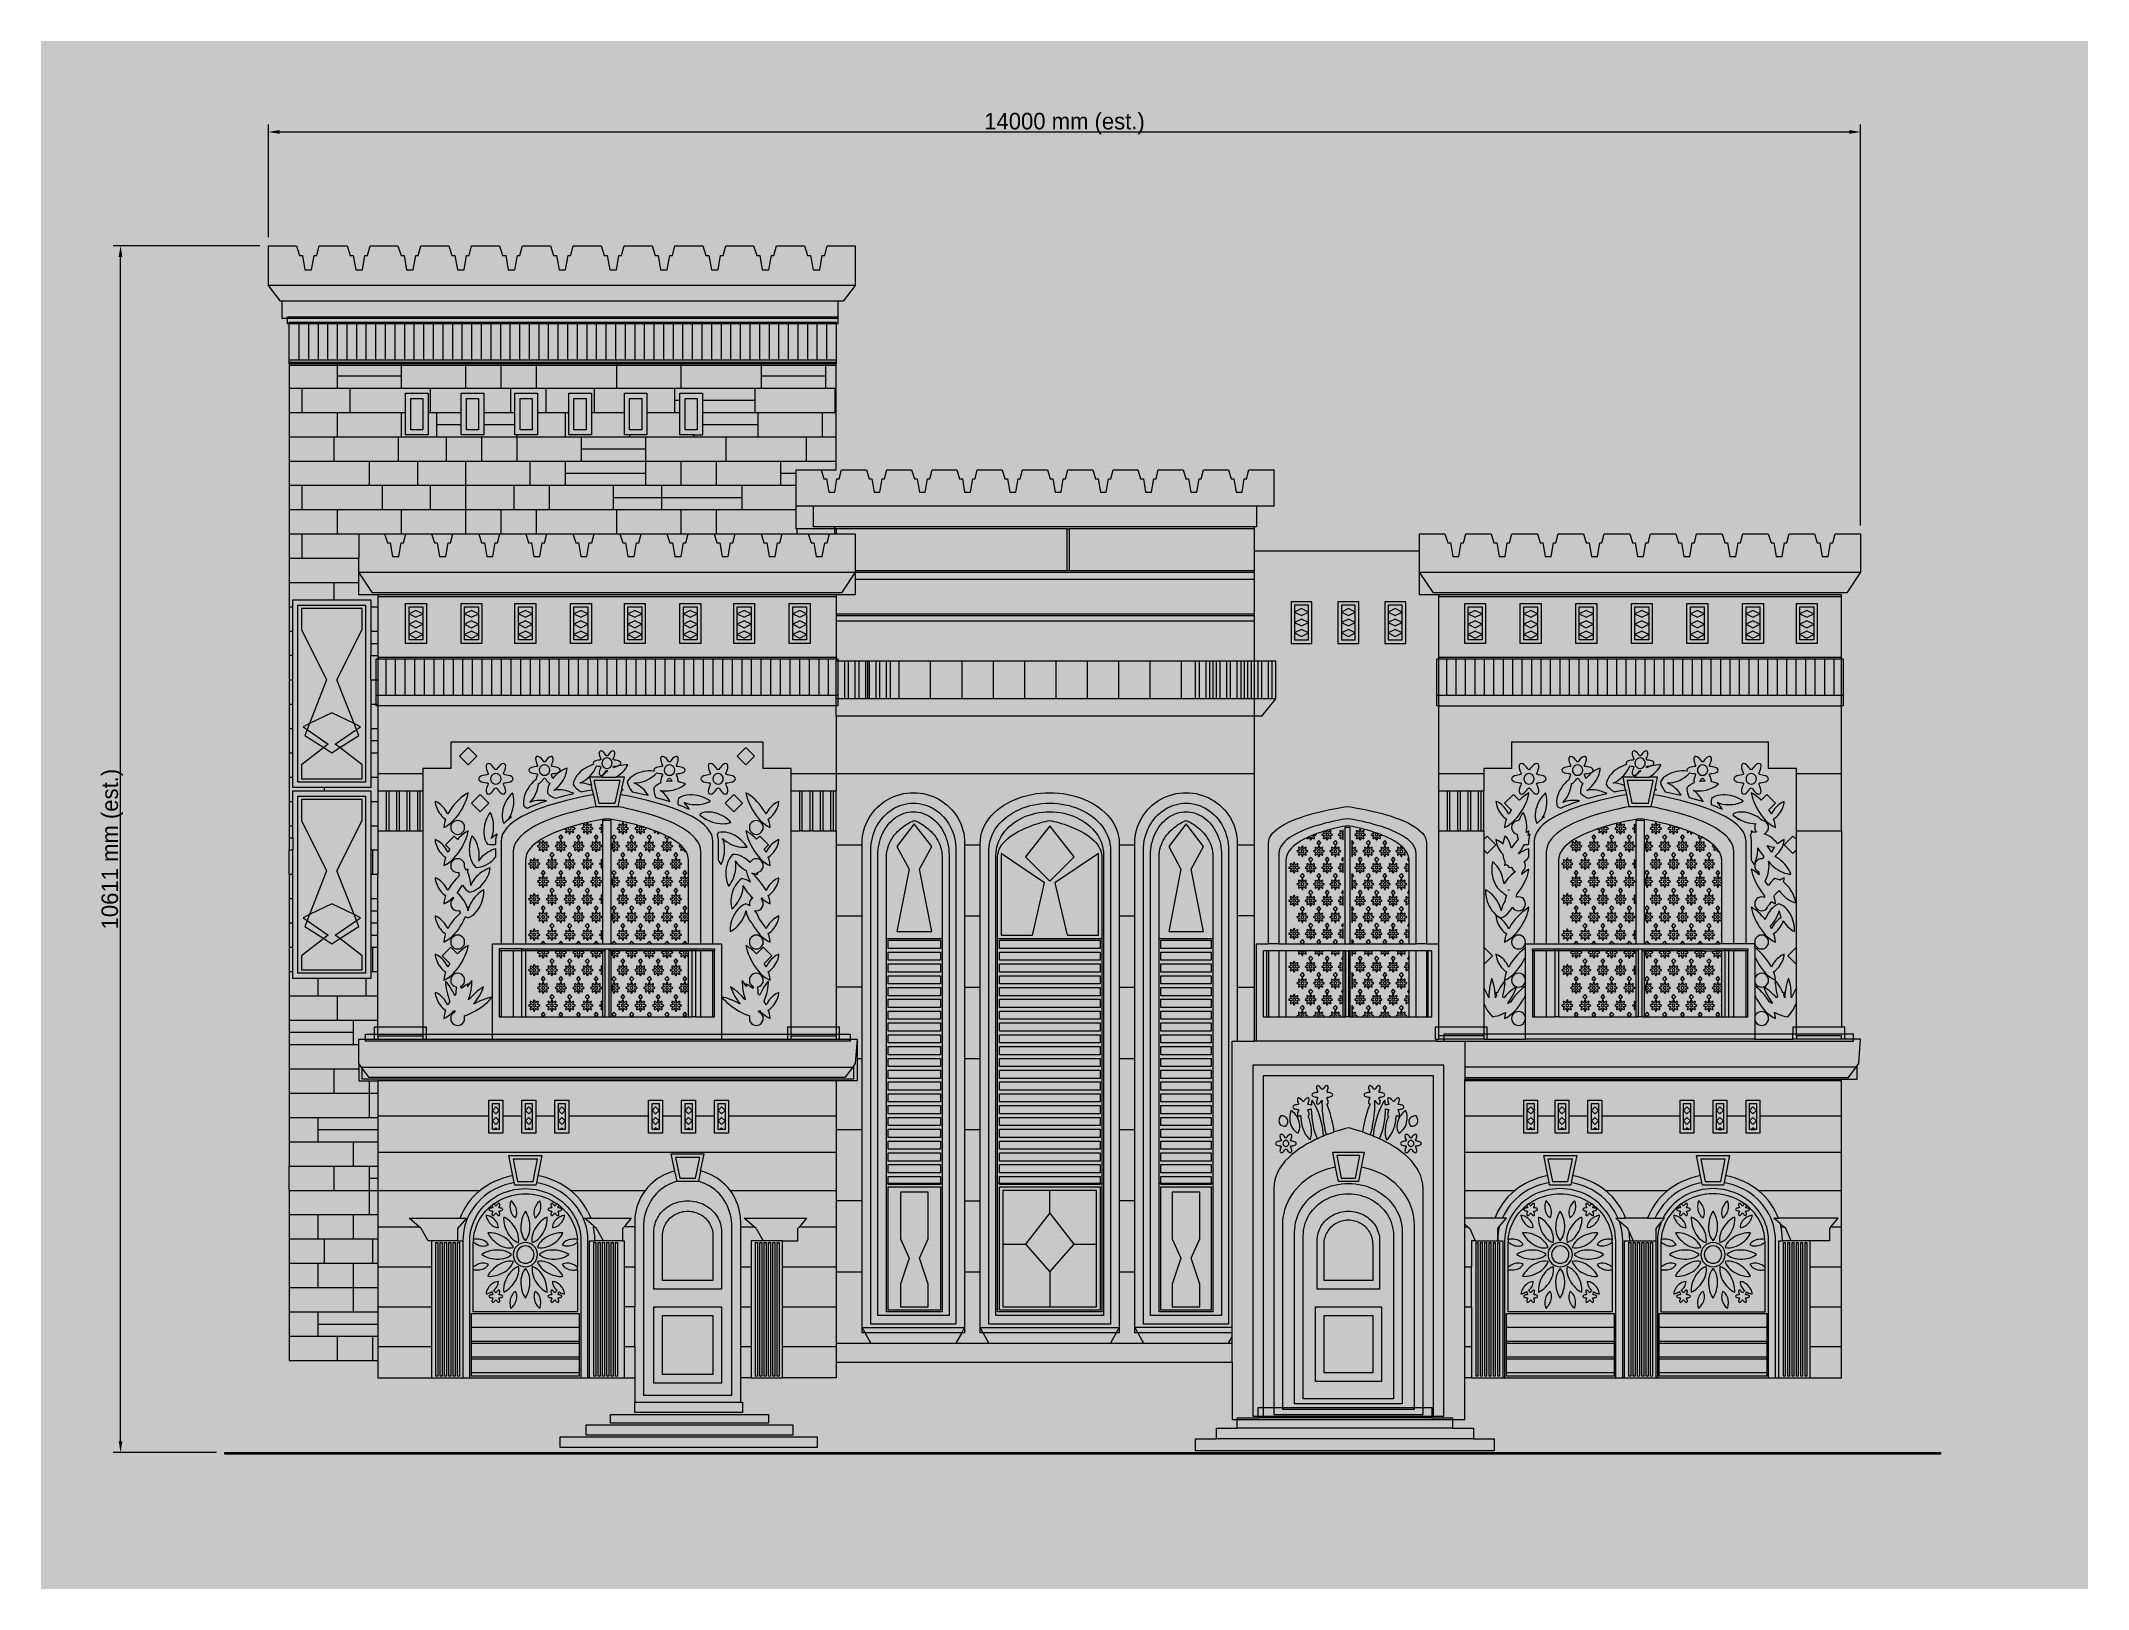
# Model space of a CAD drawing. Header units: millimetres. Extents: x -2000 to 16000, y -1200 to 12411.
import ezdxf

# ---------------------------------------------------------------- set-up
doc = ezdxf.new("R2010")
doc.units = ezdxf.units.MM
for name, color, linetype, lineweight, true_color in [('00_WHITE_BACKGROUND', 7, 'Continuous', 18, 0xffffff), ('01_STRUCTURE', 7, 'Continuous', 18, 0x000000), ('02_CORNICES', 7, 'Continuous', 18, 0x000000), ('03_FRAMES_DOORS', 7, 'Continuous', 18, 0x000000), ('04_GLAZING_SHUTTERS', 7, 'Continuous', 18, 0x000000), ('05_STONE_JOINTS', 7, 'Continuous', 18, 0x000000), ('06_ORNAMENT', 7, 'Continuous', 18, 0x000000), ('07_RAILINGS', 7, 'Continuous', 18, 0x000000), ('08_STEPS', 7, 'Continuous', 18, 0x000000), ('09_ESTIMATED_DIMS', 7, 'Continuous', 18, 0x000000)]:
    doc.layers.add(name, color=color, linetype=linetype, lineweight=lineweight, true_color=true_color)
doc.dimstyles.get("Standard").update_dxf_attribs({"dimtxt": 2.5, "dimasz": 2.5, "dimexe": 1.25, "dimexo": 0.625, "dimtad": 1, "dimcen": 2.5, "dimazin": 3, "dimtfac": 1, "dimtmove": 0, "dimatfit": 3})

msp = doc.modelspace()

# ---------------------------------------------------------------- dimensions: what is measured, and where the dimension line sits
at = {"layer": '09_ESTIMATED_DIMS', "lineweight": 18, "true_color": 0x000000}
msp.add_linear_dim(base=(0, 11610.687), p1=(0, 10610.687), p2=(14000, 8076.3359), text='<> mm (est.)', dimstyle='Standard', override={"dimtxt": 145, "dimasz": 100, "dimexe": 65, "dimexo": 75, "dimtad": 1, "dimdec": 0, "dimclrd": 0, "dimclre": 0, "dimclrt": 0, "dimlwd": 18, "dimlwe": 18}, dxfattribs=at).render()
msp.add_linear_dim(base=(-1300, 0), p1=(-381.6794, 0), p2=(0, 10610.687), angle=90, text='<> mm (est.)', dimstyle='Standard', override={"dimtxt": 145, "dimasz": 100, "dimexe": 65, "dimexo": 75, "dimtad": 1, "dimdec": 0, "dimclrd": 0, "dimclre": 0, "dimclrt": 0, "dimlwd": 18, "dimlwe": 18}, dxfattribs=at).render()

# ---------------------------------------------------------------- linework, layer by layer
at = {"layer": '00_WHITE_BACKGROUND', "lineweight": 18, "true_color": 0xffffff}
msp.add_solid([(-2000, -1200), (16000, -1200), (-2000, 12410.687), (16000, 12410.687)], dxfattribs=at)
at = {"layer": '01_STRUCTURE', "color": 7, "lineweight": 18, "true_color": 0x000000}
for points in [[(183.2061, 9572.5191), (183.2061, 9587.7863), (4992.3664, 9587.7863)], [(183.2061, 9145.0382), (183.2061, 8931.2977), (183.2061, 8717.5573), (183.2061, 8503.8168), (183.2061, 8290.0763), (183.2061, 8076.3359), (183.2061, 7862.5954), (183.2061, 7648.855), (183.2061, 7435.1145), (183.2061, 7221.374), (183.2061, 7007.6336)], [(4645.8015, 8122.1374), (4641.2214, 8122.1374)], [(793.8931, 8076.3359), (1021.5267, 8076.3359), (1171.7557, 8076.3359), (1207.771, 8076.3359), (1435.4046, 8076.3359), (1621.6489, 8076.3359), (1736.6412, 8076.3359), (1849.2824, 8076.3359), (2035.5267, 8076.3359), (2047.3282, 8076.3359), (2263.1603, 8076.3359), (2358.0153, 8076.3359), (2449.4046, 8076.3359), (2677.0382, 8076.3359), (2863.2824, 8076.3359), (3064.1221, 8076.3359), (3090.916, 8076.3359), (3277.1603, 8076.3359), (3504.7939, 8076.3359), (3629.0076, 8076.3359), (3691.0382, 8076.3359), (3918.6718, 8076.3359), (3939.6947, 8076.3359), (4104.916, 8076.3359), (4332.5496, 8076.3359), (4518.7939, 8076.3359), (4645.8015, 8076.3359)], [(10290.0763, 7541.9847), (10122.1374, 7541.9847), (10122.1374, 7740.458), (10122.1374, 7923.6641), (8671.7557, 7923.6641)], [(961.8321, 7526.7176), (961.8321, 7435.1145), (961.8321, 7221.374), (961.8321, 7114.5038), (961.8321, 7007.6336), (961.8321, 6992.3664), (961.8321, 6977.0992), (961.8321, 6793.8931), (961.8321, 6656.4885), (961.8321, 6580.1527), (961.8321, 6564.8855), (961.8321, 6366.4122), (961.8321, 6259.542), (961.8321, 6152.6718), (961.8321, 5969.4656), (961.8321, 5938.9313), (961.8321, 5816.7939), (961.8321, 5725.1908), (961.8321, 5511.4504), (961.8321, 5465.6489), (961.8321, 5297.7099)], [(10183.2061, 4473.2824), (10290.0763, 4473.2824), (10290.0763, 5465.6489), (10290.0763, 5816.7939), (10290.0763, 5969.4656), (10290.0763, 6564.8855), (10290.0763, 6656.4885), (10290.0763, 6977.0992), (10290.0763, 6992.3664), (10290.0763, 7526.7176)], [(4992.3664, 7358.7786), (4992.3664, 7312.9771), (4992.3664, 6992.3664), (4992.3664, 6977.0992)], [(8671.7557, 4717.5573), (8671.7557, 5343.5115), (8671.7557, 5969.4656), (8671.7557, 6473.2824), (8671.7557, 6625.9542), (8671.7557, 6961.8321), (8671.7557, 7312.9771), (8671.7557, 7358.7786), (8671.7557, 7374.0458)], [(13832.0611, 5465.6489), (13832.0611, 5969.4656), (13832.0611, 6564.8855)], [(4992.3664, 3740.458), (4595.4198, 3740.458), (4595.4198, 5465.6489), (4595.4198, 5816.7939), (4595.4198, 5969.4656), (4595.4198, 6015.2672), (4351.145, 6015.2672), (4351.145, 6244.2748)], [(13435.1145, 5969.4656), (13435.1145, 6015.2672), (13190.8397, 6015.2672), (13190.8397, 6244.2748), (10931.2977, 6244.2748), (10931.2977, 6015.2672), (10687.0229, 6015.2672), (10687.0229, 5969.4656), (10687.0229, 5816.7939)], [(1358.7786, 5816.7939), (1358.7786, 5465.6489), (1358.7786, 3740.458), (961.8321, 3740.458)], [(4783.2061, 5465.6489), (4854.9618, 5465.6489), (4874.8092, 5465.6489), (4946.5649, 5465.6489), (4966.4122, 5465.6489), (4992.3664, 5465.6489), (4992.3664, 5816.7939)], [(183.2061, 5725.1908), (183.2061, 5511.4504), (183.2061, 5404.5802), (183.2061, 5297.7099)], [(8851.7252, 5467.4351), (8875.084, 5486.4275), (8901.542, 5504.5038), (8930.7634, 5521.6947), (8962.3969, 5538), (8996.1069, 5553.4046), (9031.5115, 5567.9389), (9068.2901, 5581.6031), (9106.0611, 5594.3969), (9144.5191, 5606.3206), (9183.2824, 5617.3893)], [(9369.5573, 5660.0916), (9402.855, 5666.1374), (9434.0153, 5671.374)], [(9488.5496, 5679.3893), (9514.3969, 5675.7863), (9543.084, 5671.374), (9574.2443, 5666.1374), (9607.542, 5660.0916), (9642.626, 5653.2214), (9679.145, 5645.5267), (9716.7481, 5636.9924), (9755.0992, 5627.6183), (9793.8168, 5617.3893), (9832.5802, 5606.3206), (9871.0382, 5594.3969), (9908.8244, 5581.6031), (9945.5878, 5567.9389), (9981.0076, 5553.4046), (10014.7023, 5538), (10046.3359, 5521.6947), (10075.5573, 5504.5038), (10102.0153, 5486.4275), (10125.374, 5467.4351)], [(8803.8473, 5405.0076), (8815.771, 5426.7328)], [(10687.0229, 5465.6489), (10687.0229, 5389.313)], [(13435.1145, 5465.6489), (13832.0611, 5465.6489)], [(13832.0611, 5465.6489), (13832.0611, 3740.458)], [(4992.3664, 4717.5573), (4992.3664, 4091.6031)], [(961.8321, 3740.458), (961.8321, 3801.5267), (961.8321, 4015.2672), (961.8321, 4229.0076), (961.8321, 4442.7481), (961.8321, 4549.6183)], [(8687.0229, 3618.3206), (8687.0229, 4473.2824), (8793.8931, 4473.2824)], [(8793.8931, 4412.2137), (8778.626, 4412.2137), (8748.0916, 4412.2137), (8748.0916, 3832.0611), (8778.626, 3832.0611), (8793.8931, 3832.0611)], [(10183.2061, 4412.2137), (10183.2061, 3832.0611), (10198.4733, 3832.0611), (10229.0076, 3832.0611), (10229.0076, 4412.2137), (10198.4733, 4412.2137)], [(183.2061, 4229.0076), (183.2061, 4015.2672), (183.2061, 3801.5267), (183.2061, 3694.6565), (183.2061, 3587.7863), (183.2061, 3374.0458), (183.2061, 3160.3053), (183.2061, 2946.5649), (183.2061, 2732.8244), (183.2061, 2519.084)], [(8687.0229, 3618.3206), (8671.7557, 3618.3206), (8671.7557, 4091.6031)], [(961.8321, 3664.1221), (961.8321, 3679.3893), (961.8321, 3740.458)], [(961.8321, 3664.1221), (1358.7786, 3664.1221), (1358.7786, 3633.5878)], [(961.8321, 3664.1221), (961.8321, 3633.5878)], [(4595.4198, 3664.1221), (4992.3664, 3664.1221), (4992.3664, 3633.5878)], [(8473.2824, 3618.3206), (8519.084, 3618.3206)], [(10274.8092, 3618.3206), (8687.0229, 3618.3206)], [(10687.0229, 3664.1221), (10335.8779, 3664.1221), (10290.0763, 3664.1221)], [(13832.0611, 3633.5878), (13832.0611, 3664.1221), (13435.1145, 3664.1221), (13435.1145, 3633.5878)], [(5175.5725, 3465.6489), (5175.5725, 3267.1756), (4992.3664, 3267.1756), (4992.3664, 2961.8321), (4992.3664, 2839.6947), (4992.3664, 2641.2214), (4992.3664, 2305.3435), (4992.3664, 2213.7405)], [(5221.374, 2213.7405), (5221.374, 2839.6947), (5221.374, 3465.6489)], [(6122.1374, 3465.6489), (6122.1374, 2839.6947), (6122.1374, 2213.7405), (6122.1374, 1587.7863), (6122.1374, 1099.2366), (6122.1374, 1053.4351), (6096.687, 1053.4351), (5246.8244, 1053.4351), (5221.374, 1053.4351), (5221.374, 1099.2366), (5221.374, 1587.7863)], [(7480.916, 1587.7863), (7480.916, 1099.2366), (7480.916, 1053.4351), (7455.4656, 1053.4351), (6284.9924, 1053.4351), (6259.542, 1053.4351), (6259.542, 1099.2366), (6259.542, 1587.7863), (6259.542, 2213.7405), (6259.542, 2839.6947), (6259.542, 3465.6489)], [(7480.916, 3465.6489), (7480.916, 2839.6947), (7480.916, 2213.7405)], [(793.8931, 3419.8473), (793.8931, 3374.0458), (793.8931, 3267.1756), (889.313, 3267.1756), (961.8321, 3267.1756), (961.8321, 3160.3053), (961.8321, 2961.8321), (961.8321, 2946.5649), (961.8321, 2839.6947), (961.8321, 2732.8244), (961.8321, 2641.2214), (961.8321, 2519.084)], [(10519.084, 2305.3435), (10519.084, 2641.2214), (10519.084, 2961.8321), (10519.084, 3267.1756), (10519.084, 3282.4427)], [(9584.1221, 2381.6794), (9408.2443, 2381.6794), (9383.9389, 2509.2519), (9358.7786, 2641.2214), (9633.5878, 2641.2214), (9608.4427, 2509.2519)], [(11053.4351, 2365.8473), (11019.4962, 2346)], [(11249.4351, 2433.2366), (11239.6336, 2431.7252), (11200.7176, 2423.1908), (11162.4733, 2412.2901), (11125.084, 2399.0534), (11088.6718, 2383.542)], [(11477.9237, 2431.7252), (11468.1221, 2433.2366)], [(11664.1221, 2365.8473), (11628.8855, 2383.542), (11592.4733, 2399.0534), (11555.084, 2412.2901), (11516.8397, 2423.1908)], [(11730.5344, 2324.1221), (11698.0611, 2346)], [(4104.6565, 2233.1145), (4090.2901, 2259.542), (4074.1985, 2284.9924)], [(4152.6718, 931.2977), (4152.6718, 1282.4427), (4152.6718, 1633.5878), (4152.6718, 1984.7328), (4152.6718, 2030.5344), (4151.6794, 2060.4885), (4148.687, 2090.3206), (4143.7252, 2119.8931), (4136.8092, 2149.084), (4127.9542, 2177.7557), (4117.2214, 2205.8015)], [(961.8321, 1984.7328), (961.8321, 1877.8626), (961.8321, 1664.1221), (961.8321, 1633.5878), (961.8321, 1450.3817), (961.8321, 1282.4427), (961.8321, 1236.6412), (961.8321, 1129.771), (961.8321, 1022.9008), (961.8321, 931.2977), (961.8321, 809.1603)], [(2868.916, 1906.2443), (2865.0076, 1943.6336), (2858.4885, 1980.687)], [(3221.374, 1984.7328), (3221.374, 1633.5878)], [(4183.2061, 2061.0687), (4732.8244, 2061.0687)], [(10519.084, 656.4885), (10519.084, 931.2977), (10519.084, 1282.4427), (10519.084, 1633.5878), (10519.084, 1984.7328), (10519.084, 2008.7176), (10519.084, 2061.0687)], [(13300.2443, 1984.7328), (13293.3588, 2012.4427)], [(1435.1145, 1862.5954), (1435.1145, 1633.5878), (1435.1145, 1282.4427), (1435.1145, 931.2977)], [(2946.5649, 1862.5954), (2870.229, 1862.5954), (2870.229, 1868.7023)], [(3114.5038, 1969.4656), (3114.5038, 1862.5954), (3129.771, 1862.5954)], [(4290.0763, 1969.4656), (4351.145, 1862.5954), (4244.2748, 1862.5954), (4244.2748, 1633.5878), (4244.2748, 1282.4427), (4244.2748, 931.2977), (4244.2748, 656.4885), (4152.6718, 656.4885)], [(4519.084, 931.2977), (4519.084, 1282.4427), (4519.084, 1633.5878), (4519.084, 1862.5954), (4656.4885, 1862.5954), (4656.4885, 1969.4656)], [(11968.1527, 1906.2443), (11964.2443, 1943.6336), (11963.5267, 1947.6947), (12000, 1862.5954)], [(11969.4656, 1862.5954), (11969.4656, 1868.7023)], [(10580.1527, 1282.4427), (10580.1527, 931.2977), (10580.1527, 656.4885), (10519.084, 656.4885)], [(8473.2824, 793.8931), (8473.2824, 961.8321), (8473.2824, 1016.7939)], [(917.5573, 809.1603), (961.8321, 809.1603)], [(961.8321, 809.1603), (961.8321, 656.4885), (1435.1145, 656.4885)], [(4992.3664, 793.8931), (8473.2824, 793.8931)], [(8473.2824, 793.8931), (8473.2824, 290.0763), (8519.084, 290.0763), (10412.2137, 290.0763), (10519.084, 290.0763), (10519.084, 656.4885)], [(3129.771, 656.4885), (3221.374, 656.4885)]]:
    msp.add_lwpolyline(points, dxfattribs=at)
for points in [[(1938.9313, 3099.2366), (2061.0687, 3099.2366), (2061.0687, 2961.8321), (2061.0687, 2809.1603), (1938.9313, 2809.1603), (1938.9313, 2961.8321)], [(2229.0076, 3099.2366), (2351.145, 3099.2366), (2351.145, 2961.8321), (2351.145, 2809.1603), (2229.0076, 2809.1603), (2229.0076, 2961.8321)], [(2519.084, 3099.2366), (2641.2214, 3099.2366), (2641.2214, 2961.8321), (2641.2214, 2809.1603), (2519.084, 2809.1603), (2519.084, 2961.8321)], [(3343.5115, 3099.2366), (3465.6489, 3099.2366), (3465.6489, 2961.8321), (3465.6489, 2809.1603), (3343.5115, 2809.1603), (3343.5115, 2961.8321)], [(3633.5878, 3099.2366), (3755.7252, 3099.2366), (3755.7252, 2961.8321), (3755.7252, 2809.1603), (3633.5878, 2809.1603), (3633.5878, 2961.8321)], [(3923.6641, 3099.2366), (4045.8015, 3099.2366), (4045.8015, 2961.8321), (4045.8015, 2809.1603), (3923.6641, 2809.1603), (3923.6641, 2961.8321)]]:
    msp.add_lwpolyline(points, close=True, dxfattribs=at)
at = {"layer": '02_CORNICES', "color": 7, "lineweight": 18, "true_color": 0x000000}
for points in [[(0, 10259.542), (0, 10610.687), (245.7252, 10610.687), (272.5344, 10525.1908), (299.3435, 10525.1908), (321.6794, 10396.9466), (379.7557, 10396.9466), (402.1069, 10525.1908), (424.4427, 10525.1908), (446.7786, 10610.687), (692.5038, 10610.687), (719.313, 10525.1908), (746.1221, 10525.1908), (768.458, 10396.9466), (826.5496, 10396.9466), (848.8855, 10525.1908), (871.2214, 10525.1908), (893.5573, 10610.687), (1139.2824, 10610.687), (1166.0916, 10525.1908), (1192.9008, 10525.1908), (1215.2366, 10396.9466), (1273.3282, 10396.9466), (1295.6641, 10525.1908), (1318, 10525.1908), (1340.3359, 10610.687), (1586.0611, 10610.687), (1612.8702, 10525.1908), (1639.6794, 10525.1908), (1662.0153, 10396.9466), (1720.1069, 10396.9466), (1742.4427, 10525.1908), (1764.7786, 10525.1908), (1787.1145, 10610.687), (2032.855, 10610.687), (2059.6489, 10525.1908), (2086.458, 10525.1908), (2108.7939, 10396.9466), (2166.8855, 10396.9466), (2189.2214, 10525.1908), (2211.5573, 10525.1908), (2233.8931, 10610.687), (2479.6336, 10610.687), (2506.4275, 10525.1908), (2533.2366, 10525.1908), (2555.5725, 10396.9466), (2613.6641, 10396.9466), (2636, 10525.1908), (2658.3359, 10525.1908), (2680.6718, 10610.687), (2926.4122, 10610.687), (2953.2214, 10525.1908), (2980.0153, 10525.1908), (3002.3664, 10396.9466), (3060.4427, 10396.9466), (3082.7786, 10525.1908), (3105.1145, 10525.1908), (3127.4504, 10610.687), (3373.1908, 10610.687), (3400, 10525.1908), (3426.7939, 10525.1908), (3449.145, 10396.9466), (3507.2214, 10396.9466), (3529.5573, 10525.1908), (3551.8931, 10525.1908), (3574.2443, 10610.687), (3819.9695, 10610.687), (3846.7786, 10525.1908), (3873.5725, 10525.1908), (3895.9237, 10396.9466), (3954, 10396.9466), (3976.3359, 10525.1908), (3998.6718, 10525.1908), (4021.0229, 10610.687), (4266.7481, 10610.687), (4293.5573, 10525.1908), (4320.3664, 10525.1908), (4342.7023, 10396.9466), (4400.7786, 10396.9466), (4423.1145, 10525.1908), (4445.4504, 10525.1908), (4467.8015, 10610.687), (4713.5267, 10610.687), (4740.3359, 10525.1908), (4767.145, 10525.1908), (4789.4809, 10396.9466), (4847.5573, 10396.9466), (4869.8931, 10525.1908), (4892.2443, 10525.1908), (4914.5802, 10610.687), (5160.3053, 10610.687), (5160.3053, 10259.542)], [(5160.3053, 10259.542), (0, 10259.542)], [(122.1374, 10122.1374), (106.8702, 10122.1374), (0, 10259.542)], [(5007.6336, 10122.1374), (122.1374, 10122.1374)], [(167.9389, 9969.4656), (122.1374, 9969.4656), (122.1374, 10122.1374)], [(5160.3053, 10259.542), (5053.4351, 10122.1374), (5007.6336, 10122.1374)], [(5007.6336, 10122.1374), (5007.6336, 9984.7328)], [(167.9389, 9969.4656), (167.9389, 9984.7328), (5007.6336, 9984.7328)], [(5007.6336, 9969.4656), (167.9389, 9969.4656)], [(183.2061, 9923.6641), (167.9389, 9923.6641), (167.9389, 9969.4656)], [(183.2061, 9923.6641), (183.2061, 9938.9313), (267.5725, 9938.9313)], [(267.5725, 9923.6641), (183.2061, 9923.6641)], [(183.2061, 9603.0534), (183.2061, 9923.6641)], [(267.5725, 9938.9313), (351.9542, 9938.9313)], [(267.5725, 9938.9313), (267.5725, 9923.6641)], [(351.9542, 9923.6641), (267.5725, 9923.6641)], [(267.5725, 9923.6641), (267.5725, 9603.0534)], [(351.9542, 9938.9313), (436.3206, 9938.9313)], [(351.9542, 9938.9313), (351.9542, 9923.6641)], [(436.3206, 9923.6641), (351.9542, 9923.6641)], [(351.9542, 9923.6641), (351.9542, 9603.0534)], [(436.3206, 9938.9313), (520.687, 9938.9313)], [(436.3206, 9938.9313), (436.3206, 9923.6641)], [(520.687, 9923.6641), (436.3206, 9923.6641)], [(436.3206, 9923.6641), (436.3206, 9603.0534)], [(520.687, 9938.9313), (605.0687, 9938.9313)], [(520.687, 9938.9313), (520.687, 9923.6641)], [(605.0687, 9923.6641), (520.687, 9923.6641)], [(520.687, 9923.6641), (520.687, 9603.0534)], [(605.0687, 9938.9313), (689.4351, 9938.9313)], [(605.0687, 9938.9313), (605.0687, 9923.6641)], [(689.4351, 9923.6641), (605.0687, 9923.6641)], [(605.0687, 9923.6641), (605.0687, 9603.0534)], [(689.4351, 9938.9313), (773.8015, 9938.9313)], [(689.4351, 9938.9313), (689.4351, 9923.6641)], [(773.8015, 9923.6641), (689.4351, 9923.6641)], [(689.4351, 9923.6641), (689.4351, 9603.0534)], [(773.8015, 9938.9313), (858.1832, 9938.9313)], [(773.8015, 9938.9313), (773.8015, 9923.6641)], [(858.1832, 9923.6641), (773.8015, 9923.6641)], [(773.8015, 9923.6641), (773.8015, 9603.0534)], [(858.1832, 9938.9313), (942.5496, 9938.9313)], [(858.1832, 9938.9313), (858.1832, 9923.6641)], [(942.5496, 9923.6641), (858.1832, 9923.6641)], [(858.1832, 9923.6641), (858.1832, 9603.0534)], [(942.5496, 9938.9313), (1026.916, 9938.9313)], [(942.5496, 9938.9313), (942.5496, 9923.6641)], [(1026.916, 9923.6641), (942.5496, 9923.6641)], [(942.5496, 9923.6641), (942.5496, 9603.0534)], [(1026.916, 9938.9313), (1111.2824, 9938.9313)], [(1026.916, 9938.9313), (1026.916, 9923.6641)], [(1111.2824, 9923.6641), (1026.916, 9923.6641)], [(1026.916, 9923.6641), (1026.916, 9603.0534)], [(1111.2824, 9938.9313), (1195.6641, 9938.9313)], [(1111.2824, 9938.9313), (1111.2824, 9923.6641)], [(1195.6641, 9923.6641), (1111.2824, 9923.6641)], [(1111.2824, 9923.6641), (1111.2824, 9603.0534)], [(1195.6641, 9938.9313), (1280.0305, 9938.9313)], [(1195.6641, 9938.9313), (1195.6641, 9923.6641)], [(1280.0305, 9923.6641), (1195.6641, 9923.6641)], [(1195.6641, 9923.6641), (1195.6641, 9603.0534)], [(1280.0305, 9938.9313), (1364.3969, 9938.9313)], [(1280.0305, 9938.9313), (1280.0305, 9923.6641)], [(1364.3969, 9923.6641), (1280.0305, 9923.6641)], [(1280.0305, 9923.6641), (1280.0305, 9603.0534)], [(1364.3969, 9938.9313), (1448.7786, 9938.9313)], [(1364.3969, 9938.9313), (1364.3969, 9923.6641)], [(1448.7786, 9923.6641), (1364.3969, 9923.6641)], [(1364.3969, 9923.6641), (1364.3969, 9603.0534)], [(1448.7786, 9938.9313), (1533.145, 9938.9313)], [(1448.7786, 9938.9313), (1448.7786, 9923.6641)], [(1533.145, 9923.6641), (1448.7786, 9923.6641)], [(1448.7786, 9923.6641), (1448.7786, 9603.0534)], [(1533.145, 9938.9313), (1617.5115, 9938.9313)], [(1533.145, 9938.9313), (1533.145, 9923.6641)], [(1617.5115, 9923.6641), (1533.145, 9923.6641)], [(1533.145, 9923.6641), (1533.145, 9603.0534)], [(1617.5115, 9938.9313), (1701.8931, 9938.9313)], [(1617.5115, 9938.9313), (1617.5115, 9923.6641)], [(1701.8931, 9923.6641), (1617.5115, 9923.6641)], [(1617.5115, 9923.6641), (1617.5115, 9603.0534)], [(1701.8931, 9938.9313), (1786.2595, 9938.9313)], [(1701.8931, 9938.9313), (1701.8931, 9923.6641)], [(1786.2595, 9923.6641), (1701.8931, 9923.6641)], [(1701.8931, 9923.6641), (1701.8931, 9603.0534)], [(1786.2595, 9938.9313), (1870.626, 9938.9313)], [(1786.2595, 9938.9313), (1786.2595, 9923.6641)], [(1870.626, 9923.6641), (1786.2595, 9923.6641)], [(1786.2595, 9923.6641), (1786.2595, 9603.0534)], [(1870.626, 9938.9313), (1955.0076, 9938.9313)], [(1870.626, 9938.9313), (1870.626, 9923.6641)], [(1955.0076, 9923.6641), (1870.626, 9923.6641)], [(1870.626, 9923.6641), (1870.626, 9603.0534)], [(1955.0076, 9938.9313), (2039.374, 9938.9313)], [(1955.0076, 9938.9313), (1955.0076, 9923.6641)], [(2039.374, 9923.6641), (1955.0076, 9923.6641)], [(1955.0076, 9923.6641), (1955.0076, 9603.0534)], [(2039.374, 9938.9313), (2123.7405, 9938.9313)], [(2039.374, 9938.9313), (2039.374, 9923.6641)], [(2123.7405, 9923.6641), (2039.374, 9923.6641)], [(2039.374, 9923.6641), (2039.374, 9603.0534)], [(2123.7405, 9938.9313), (2208.1221, 9938.9313)], [(2123.7405, 9938.9313), (2123.7405, 9923.6641)], [(2208.1221, 9923.6641), (2123.7405, 9923.6641)], [(2123.7405, 9923.6641), (2123.7405, 9603.0534)], [(2208.1221, 9938.9313), (2292.4885, 9938.9313)], [(2208.1221, 9938.9313), (2208.1221, 9923.6641)], [(2292.4885, 9923.6641), (2208.1221, 9923.6641)], [(2208.1221, 9923.6641), (2208.1221, 9603.0534)], [(2292.4885, 9938.9313), (2376.855, 9938.9313)], [(2292.4885, 9938.9313), (2292.4885, 9923.6641)], [(2376.855, 9923.6641), (2292.4885, 9923.6641)], [(2292.4885, 9923.6641), (2292.4885, 9603.0534)], [(2376.855, 9938.9313), (2461.2366, 9938.9313)], [(2376.855, 9938.9313), (2376.855, 9923.6641)], [(2461.2366, 9923.6641), (2376.855, 9923.6641)], [(2376.855, 9923.6641), (2376.855, 9603.0534)], [(2461.2366, 9938.9313), (2545.6031, 9938.9313)], [(2461.2366, 9938.9313), (2461.2366, 9923.6641)], [(2545.6031, 9923.6641), (2461.2366, 9923.6641)], [(2461.2366, 9923.6641), (2461.2366, 9603.0534)], [(2545.6031, 9938.9313), (2629.9695, 9938.9313)], [(2545.6031, 9938.9313), (2545.6031, 9923.6641)], [(2629.9695, 9923.6641), (2545.6031, 9923.6641)], [(2545.6031, 9923.6641), (2545.6031, 9603.0534)], [(2629.9695, 9938.9313), (2714.3359, 9938.9313)], [(2629.9695, 9938.9313), (2629.9695, 9923.6641)], [(2714.3359, 9923.6641), (2629.9695, 9923.6641)], [(2629.9695, 9923.6641), (2629.9695, 9603.0534)], [(2714.3359, 9938.9313), (2798.7176, 9938.9313)], [(2714.3359, 9938.9313), (2714.3359, 9923.6641)], [(2798.7176, 9923.6641), (2714.3359, 9923.6641)], [(2714.3359, 9923.6641), (2714.3359, 9603.0534)], [(2798.7176, 9938.9313), (2883.084, 9938.9313)], [(2798.7176, 9938.9313), (2798.7176, 9923.6641)], [(2883.084, 9923.6641), (2798.7176, 9923.6641)], [(2798.7176, 9923.6641), (2798.7176, 9603.0534)], [(2883.084, 9938.9313), (2967.4504, 9938.9313)], [(2883.084, 9938.9313), (2883.084, 9923.6641)], [(2967.4504, 9923.6641), (2883.084, 9923.6641)], [(2883.084, 9923.6641), (2883.084, 9603.0534)], [(2967.4504, 9938.9313), (3051.8321, 9938.9313)], [(2967.4504, 9938.9313), (2967.4504, 9923.6641)], [(3051.8321, 9923.6641), (2967.4504, 9923.6641)], [(2967.4504, 9923.6641), (2967.4504, 9603.0534)], [(3051.8321, 9938.9313), (3136.1985, 9938.9313)], [(3051.8321, 9938.9313), (3051.8321, 9923.6641)], [(3136.1985, 9923.6641), (3051.8321, 9923.6641)], [(3051.8321, 9923.6641), (3051.8321, 9603.0534)], [(3136.1985, 9938.9313), (3220.5649, 9938.9313)], [(3136.1985, 9938.9313), (3136.1985, 9923.6641)], [(3220.5649, 9923.6641), (3136.1985, 9923.6641)], [(3136.1985, 9923.6641), (3136.1985, 9603.0534)], [(3220.5649, 9938.9313), (3304.9466, 9938.9313)], [(3220.5649, 9938.9313), (3220.5649, 9923.6641)], [(3304.9466, 9923.6641), (3220.5649, 9923.6641)], [(3220.5649, 9923.6641), (3220.5649, 9603.0534)], [(3304.9466, 9938.9313), (3389.313, 9938.9313)], [(3304.9466, 9938.9313), (3304.9466, 9923.6641)], [(3389.313, 9923.6641), (3304.9466, 9923.6641)], [(3304.9466, 9923.6641), (3304.9466, 9603.0534)], [(3389.313, 9938.9313), (3473.6794, 9938.9313)], [(3389.313, 9938.9313), (3389.313, 9923.6641)], [(3473.6794, 9923.6641), (3389.313, 9923.6641)], [(3389.313, 9923.6641), (3389.313, 9603.0534)], [(3473.6794, 9938.9313), (3558.0611, 9938.9313)], [(3473.6794, 9938.9313), (3473.6794, 9923.6641)], [(3558.0611, 9923.6641), (3473.6794, 9923.6641)], [(3473.6794, 9923.6641), (3473.6794, 9603.0534)], [(3558.0611, 9938.9313), (3642.4275, 9938.9313)], [(3558.0611, 9938.9313), (3558.0611, 9923.6641)], [(3642.4275, 9923.6641), (3558.0611, 9923.6641)], [(3558.0611, 9923.6641), (3558.0611, 9603.0534)], [(3642.4275, 9938.9313), (3726.7939, 9938.9313)], [(3642.4275, 9938.9313), (3642.4275, 9923.6641)], [(3726.7939, 9923.6641), (3642.4275, 9923.6641)], [(3642.4275, 9923.6641), (3642.4275, 9603.0534)], [(3726.7939, 9938.9313), (3811.1756, 9938.9313)], [(3726.7939, 9938.9313), (3726.7939, 9923.6641)], [(3811.1756, 9923.6641), (3726.7939, 9923.6641)], [(3726.7939, 9923.6641), (3726.7939, 9603.0534)], [(3811.1756, 9938.9313), (3895.542, 9938.9313)], [(3811.1756, 9938.9313), (3811.1756, 9923.6641)], [(3895.542, 9923.6641), (3811.1756, 9923.6641)], [(3811.1756, 9923.6641), (3811.1756, 9603.0534)], [(3895.542, 9938.9313), (3979.9084, 9938.9313)], [(3895.542, 9938.9313), (3895.542, 9923.6641)], [(3979.9084, 9923.6641), (3895.542, 9923.6641)], [(3895.542, 9923.6641), (3895.542, 9603.0534)], [(3979.9084, 9938.9313), (4064.2901, 9938.9313)], [(3979.9084, 9938.9313), (3979.9084, 9923.6641)], [(4064.2901, 9923.6641), (3979.9084, 9923.6641)], [(3979.9084, 9923.6641), (3979.9084, 9603.0534)], [(4064.2901, 9938.9313), (4148.6565, 9938.9313)], [(4064.2901, 9938.9313), (4064.2901, 9923.6641)], [(4148.6565, 9923.6641), (4064.2901, 9923.6641)], [(4064.2901, 9923.6641), (4064.2901, 9603.0534)], [(4148.6565, 9938.9313), (4233.0229, 9938.9313)], [(4148.6565, 9938.9313), (4148.6565, 9923.6641)], [(4233.0229, 9923.6641), (4148.6565, 9923.6641)], [(4148.6565, 9923.6641), (4148.6565, 9603.0534)], [(4233.0229, 9938.9313), (4317.3893, 9938.9313)], [(4233.0229, 9938.9313), (4233.0229, 9923.6641)], [(4317.3893, 9923.6641), (4233.0229, 9923.6641)], [(4233.0229, 9923.6641), (4233.0229, 9603.0534)], [(4317.3893, 9938.9313), (4401.771, 9938.9313)], [(4317.3893, 9938.9313), (4317.3893, 9923.6641)], [(4401.771, 9923.6641), (4317.3893, 9923.6641)], [(4317.3893, 9923.6641), (4317.3893, 9603.0534)], [(4401.771, 9938.9313), (4486.1374, 9938.9313)], [(4401.771, 9938.9313), (4401.771, 9923.6641)], [(4486.1374, 9923.6641), (4401.771, 9923.6641)], [(4401.771, 9923.6641), (4401.771, 9603.0534)], [(4486.1374, 9938.9313), (4570.5038, 9938.9313)], [(4486.1374, 9938.9313), (4486.1374, 9923.6641)], [(4570.5038, 9923.6641), (4486.1374, 9923.6641)], [(4486.1374, 9923.6641), (4486.1374, 9603.0534)], [(4570.5038, 9938.9313), (4654.8855, 9938.9313)], [(4570.5038, 9938.9313), (4570.5038, 9923.6641)], [(4654.8855, 9923.6641), (4570.5038, 9923.6641)], [(4570.5038, 9923.6641), (4570.5038, 9603.0534)], [(4654.8855, 9938.9313), (4739.2519, 9938.9313)], [(4654.8855, 9938.9313), (4654.8855, 9923.6641)], [(4739.2519, 9923.6641), (4654.8855, 9923.6641)], [(4654.8855, 9923.6641), (4654.8855, 9603.0534)], [(4739.2519, 9938.9313), (4823.6183, 9938.9313)], [(4739.2519, 9938.9313), (4739.2519, 9923.6641)], [(4823.6183, 9923.6641), (4739.2519, 9923.6641)], [(4739.2519, 9923.6641), (4739.2519, 9603.0534)], [(4823.6183, 9938.9313), (4908, 9938.9313)], [(4823.6183, 9938.9313), (4823.6183, 9923.6641)], [(4908, 9923.6641), (4823.6183, 9923.6641)], [(4823.6183, 9923.6641), (4823.6183, 9603.0534)], [(4908, 9938.9313), (4992.3664, 9938.9313), (4992.3664, 9923.6641)], [(4908, 9938.9313), (4908, 9923.6641)], [(4992.3664, 9923.6641), (4908, 9923.6641)], [(4908, 9923.6641), (4908, 9603.0534)], [(5007.6336, 9969.4656), (5007.6336, 9923.6641), (4992.3664, 9923.6641)], [(4992.3664, 9923.6641), (4992.3664, 9603.0534)], [(5007.6336, 9984.7328), (5007.6336, 9969.4656)], [(267.5725, 9603.0534), (183.2061, 9603.0534)], [(183.2061, 9587.7863), (183.2061, 9603.0534)], [(4992.3664, 9557.2519), (4900, 9557.2519), (4335.1145, 9557.2519), (3629.0076, 9557.2519), (3064.1221, 9557.2519), (2358.0153, 9557.2519), (2047.3282, 9557.2519), (1736.6412, 9557.2519), (1171.7557, 9557.2519), (606.8702, 9557.2519), (183.2061, 9557.2519)], [(351.9542, 9603.0534), (267.5725, 9603.0534)], [(436.3206, 9603.0534), (351.9542, 9603.0534)], [(520.687, 9603.0534), (436.3206, 9603.0534)], [(605.0687, 9603.0534), (520.687, 9603.0534)], [(689.4351, 9603.0534), (605.0687, 9603.0534)], [(773.8015, 9603.0534), (689.4351, 9603.0534)], [(858.1832, 9603.0534), (773.8015, 9603.0534)], [(942.5496, 9603.0534), (858.1832, 9603.0534)], [(1026.916, 9603.0534), (942.5496, 9603.0534)], [(1111.2824, 9603.0534), (1026.916, 9603.0534)], [(1195.6641, 9603.0534), (1111.2824, 9603.0534)], [(1280.0305, 9603.0534), (1195.6641, 9603.0534)], [(1364.3969, 9603.0534), (1280.0305, 9603.0534)], [(1448.7786, 9603.0534), (1364.3969, 9603.0534)], [(1533.145, 9603.0534), (1448.7786, 9603.0534)], [(1617.5115, 9603.0534), (1533.145, 9603.0534)], [(1701.8931, 9603.0534), (1617.5115, 9603.0534)], [(1786.2595, 9603.0534), (1701.8931, 9603.0534)], [(1870.626, 9603.0534), (1786.2595, 9603.0534)], [(1955.0076, 9603.0534), (1870.626, 9603.0534)], [(2039.374, 9603.0534), (1955.0076, 9603.0534)], [(2123.7405, 9603.0534), (2039.374, 9603.0534)], [(2208.1221, 9603.0534), (2123.7405, 9603.0534)], [(2292.4885, 9603.0534), (2208.1221, 9603.0534)], [(2376.855, 9603.0534), (2292.4885, 9603.0534)], [(2461.2366, 9603.0534), (2376.855, 9603.0534)], [(2545.6031, 9603.0534), (2461.2366, 9603.0534)], [(2629.9695, 9603.0534), (2545.6031, 9603.0534)], [(2714.3359, 9603.0534), (2629.9695, 9603.0534)], [(2798.7176, 9603.0534), (2714.3359, 9603.0534)], [(2883.084, 9603.0534), (2798.7176, 9603.0534)], [(2967.4504, 9603.0534), (2883.084, 9603.0534)], [(3051.8321, 9603.0534), (2967.4504, 9603.0534)], [(3136.1985, 9603.0534), (3051.8321, 9603.0534)], [(3220.5649, 9603.0534), (3136.1985, 9603.0534)], [(3304.9466, 9603.0534), (3220.5649, 9603.0534)], [(3389.313, 9603.0534), (3304.9466, 9603.0534)], [(3473.6794, 9603.0534), (3389.313, 9603.0534)], [(3558.0611, 9603.0534), (3473.6794, 9603.0534)], [(3642.4275, 9603.0534), (3558.0611, 9603.0534)], [(3726.7939, 9603.0534), (3642.4275, 9603.0534)], [(3811.1756, 9603.0534), (3726.7939, 9603.0534)], [(3895.542, 9603.0534), (3811.1756, 9603.0534)], [(3979.9084, 9603.0534), (3895.542, 9603.0534)], [(4064.2901, 9603.0534), (3979.9084, 9603.0534)], [(4148.6565, 9603.0534), (4064.2901, 9603.0534)], [(4233.0229, 9603.0534), (4148.6565, 9603.0534)], [(4317.3893, 9603.0534), (4233.0229, 9603.0534)], [(4401.771, 9603.0534), (4317.3893, 9603.0534)], [(4486.1374, 9603.0534), (4401.771, 9603.0534)], [(4570.5038, 9603.0534), (4486.1374, 9603.0534)], [(4654.8855, 9603.0534), (4570.5038, 9603.0534)], [(4739.2519, 9603.0534), (4654.8855, 9603.0534)], [(4823.6183, 9603.0534), (4739.2519, 9603.0534)], [(4908, 9603.0534), (4823.6183, 9603.0534)], [(4992.3664, 9603.0534), (4908, 9603.0534)], [(4992.3664, 9603.0534), (4992.3664, 9587.7863), (4992.3664, 9572.5191)], [(4793.8931, 8320.6107), (4641.2214, 8320.6107), (4641.2214, 8503.8168), (4641.2214, 8610.687), (4641.2214, 8641.2214), (4860.0916, 8641.2214), (4883.9695, 8561.8321), (4907.8473, 8561.8321), (4927.7557, 8442.7481), (4979.4809, 8442.7481), (4999.3893, 8561.8321), (5019.2824, 8561.8321), (5039.1756, 8641.2214), (5258.0611, 8641.2214), (5281.9389, 8561.8321), (5305.8168, 8561.8321), (5325.7099, 8442.7481), (5377.4504, 8442.7481), (5397.3435, 8561.8321), (5417.2366, 8561.8321), (5437.145, 8641.2214), (5656.0153, 8641.2214), (5679.8931, 8561.8321), (5703.771, 8561.8321), (5723.6641, 8442.7481), (5775.4046, 8442.7481), (5795.2977, 8561.8321), (5815.2061, 8561.8321), (5835.0992, 8641.2214), (6053.9847, 8641.2214), (6077.8626, 8561.8321), (6101.7405, 8561.8321), (6121.6336, 8442.7481), (6173.3588, 8442.7481), (6193.2672, 8561.8321), (6213.1603, 8561.8321), (6233.0534, 8641.2214), (6451.9389, 8641.2214), (6475.8168, 8561.8321), (6499.6947, 8561.8321), (6519.5878, 8442.7481), (6571.3282, 8442.7481), (6591.2214, 8561.8321), (6611.1145, 8561.8321), (6631.0229, 8641.2214), (6849.8931, 8641.2214), (6873.771, 8561.8321), (6897.6489, 8561.8321), (6917.5573, 8442.7481), (6969.2824, 8442.7481), (6989.1756, 8561.8321), (7009.084, 8561.8321), (7028.9771, 8641.2214), (7247.8626, 8641.2214), (7271.7405, 8561.8321), (7295.6183, 8561.8321), (7315.5115, 8442.7481), (7367.2519, 8442.7481), (7387.145, 8561.8321), (7407.0382, 8561.8321), (7426.9313, 8641.2214), (7645.8168, 8641.2214), (7669.6947, 8561.8321), (7693.5725, 8561.8321), (7713.4656, 8442.7481), (7765.2061, 8442.7481), (7785.0992, 8561.8321), (7804.9924, 8561.8321), (7824.9008, 8641.2214), (8043.771, 8641.2214), (8067.6489, 8561.8321), (8091.5267, 8561.8321), (8111.4351, 8442.7481), (8163.1603, 8442.7481), (8183.0687, 8561.8321), (8202.9618, 8561.8321), (8222.855, 8641.2214), (8441.7405, 8641.2214), (8465.6183, 8561.8321), (8489.4962, 8561.8321), (8509.3893, 8442.7481), (8561.1298, 8442.7481), (8581.0229, 8561.8321), (8600.916, 8561.8321), (8620.8244, 8641.2214), (8839.6947, 8641.2214), (8839.6947, 8320.6107), (8687.0229, 8320.6107)], [(8687.0229, 8320.6107), (4793.8931, 8320.6107)], [(4977.0992, 8137.4046), (4793.8931, 8137.4046), (4793.8931, 8320.6107)], [(8687.0229, 8320.6107), (8687.0229, 8137.4046), (8671.7557, 8137.4046)], [(8671.7557, 8137.4046), (4977.0992, 8137.4046)], [(4977.0992, 8137.4046), (4977.0992, 8122.1374), (4977.0992, 8076.3359), (4992.3664, 8076.3359), (5160.3053, 8076.3359), (5160.3053, 7755.7252), (7022.9008, 7755.7252)], [(7022.9008, 7755.7252), (7022.9008, 8122.1374), (7039.6947, 8122.1374), (7039.6947, 7755.7252)], [(7039.6947, 7755.7252), (8671.7557, 7755.7252), (8671.7557, 7923.6641), (8671.7557, 8122.1374), (8671.7557, 8137.4046)], [(1021.5267, 8076.3359), (1046.3511, 7996.9466), (1071.1908, 7996.9466), (1091.8779, 7877.8626), (1145.6947, 7877.8626), (1166.3817, 7996.9466), (1187.084, 7996.9466), (1207.771, 8076.3359)], [(1435.4046, 8076.3359), (1460.2443, 7996.9466), (1485.0687, 7996.9466), (1505.7557, 7877.8626), (1559.5725, 7877.8626), (1580.2595, 7996.9466), (1600.9618, 7996.9466), (1621.6489, 8076.3359)], [(1849.2824, 8076.3359), (1874.1221, 7996.9466), (1898.9466, 7996.9466), (1919.6336, 7877.8626), (1973.4504, 7877.8626), (1994.1374, 7996.9466), (2014.8397, 7996.9466), (2035.5267, 8076.3359)], [(2263.1603, 8076.3359), (2288, 7996.9466), (2312.8244, 7996.9466), (2333.5267, 7877.8626), (2387.3282, 7877.8626), (2408.0153, 7996.9466), (2428.7176, 7996.9466), (2449.4046, 8076.3359)], [(2677.0382, 8076.3359), (2701.8779, 7996.9466), (2726.7023, 7996.9466), (2747.4046, 7877.8626), (2801.2061, 7877.8626), (2821.8931, 7996.9466), (2842.5954, 7996.9466), (2863.2824, 8076.3359)], [(3090.916, 8076.3359), (3115.7557, 7996.9466), (3140.5802, 7996.9466), (3161.2824, 7877.8626), (3215.084, 7877.8626), (3235.771, 7996.9466), (3256.4733, 7996.9466), (3277.1603, 8076.3359)], [(3504.7939, 8076.3359), (3529.6336, 7996.9466), (3554.458, 7996.9466), (3575.1603, 7877.8626), (3628.9618, 7877.8626), (3649.6489, 7996.9466), (3670.3511, 7996.9466), (3691.0382, 8076.3359)], [(3918.6718, 8076.3359), (3943.5115, 7996.9466), (3968.3359, 7996.9466), (3989.0382, 7877.8626), (4042.8397, 7877.8626), (4063.5267, 7996.9466), (4084.229, 7996.9466), (4104.916, 8076.3359)], [(4332.5496, 8076.3359), (4357.3893, 7996.9466), (4382.2137, 7996.9466), (4402.916, 7877.8626), (4456.7176, 7877.8626), (4477.4046, 7996.9466), (4498.1069, 7996.9466), (4518.7939, 8076.3359)], [(4746.4275, 8076.3359), (4771.2672, 7996.9466), (4796.0916, 7996.9466), (4816.7939, 7877.8626), (4870.5954, 7877.8626), (4891.2824, 7996.9466), (4911.9847, 7996.9466), (4932.6718, 8076.3359)], [(10122.1374, 7923.6641), (10122.1374, 8076.3359), (10345.4656, 8076.3359), (10369.8321, 7996.9466), (10394.1985, 7996.9466), (10414.5038, 7877.8626), (10467.2824, 7877.8626), (10487.5878, 7996.9466), (10507.8931, 7996.9466), (10528.1985, 8076.3359), (10751.5267, 8076.3359), (10775.8931, 7996.9466), (10800.2595, 7996.9466), (10820.5649, 7877.8626), (10873.3435, 7877.8626), (10893.6489, 7996.9466), (10913.9542, 7996.9466), (10934.2595, 8076.3359), (11157.5878, 8076.3359), (11181.9542, 7996.9466), (11206.3206, 7996.9466), (11226.6107, 7877.8626), (11279.4046, 7877.8626), (11299.7099, 7996.9466), (11320.0153, 7996.9466), (11340.3206, 8076.3359), (11563.6489, 8076.3359), (11588.0153, 7996.9466), (11612.3664, 7996.9466), (11632.6718, 7877.8626), (11685.4656, 7877.8626), (11705.771, 7996.9466), (11726.0763, 7996.9466), (11746.3664, 8076.3359), (11969.7099, 8076.3359), (11994.0763, 7996.9466), (12018.4275, 7996.9466), (12038.7328, 7877.8626), (12091.5267, 7877.8626), (12111.8321, 7996.9466), (12132.1221, 7996.9466), (12152.4275, 8076.3359), (12375.771, 8076.3359), (12400.1221, 7996.9466), (12424.4885, 7996.9466), (12444.7939, 7877.8626), (12497.5878, 7877.8626), (12517.8779, 7996.9466), (12538.1832, 7996.9466), (12558.4885, 8076.3359), (12781.8168, 8076.3359), (12806.1832, 7996.9466), (12830.5496, 7996.9466), (12850.855, 7877.8626), (12903.6336, 7877.8626), (12923.9389, 7996.9466), (12944.2443, 7996.9466), (12964.5496, 8076.3359), (13187.8779, 8076.3359), (13212.2443, 7996.9466), (13236.6107, 7996.9466), (13256.916, 7877.8626), (13309.6947, 7877.8626), (13330, 7996.9466), (13350.3053, 7996.9466), (13370.6107, 8076.3359), (13593.9389, 8076.3359), (13618.3053, 7996.9466), (13642.6718, 7996.9466), (13662.9771, 7877.8626), (13715.7557, 7877.8626), (13736.0611, 7996.9466), (13756.3664, 7996.9466), (13776.6718, 8076.3359), (14000, 8076.3359), (14000, 7740.458)], [(5160.3053, 7740.458), (5160.3053, 7679.3893), (8671.7557, 7679.3893), (8671.7557, 7740.458)], [(7022.9008, 7755.7252), (7039.6947, 7755.7252)], [(4992.3664, 7374.0458), (8671.7557, 7374.0458)], [(4992.3664, 7312.9771), (8671.7557, 7312.9771)], [(946.5649, 6656.4885), (946.5649, 6793.8931), (946.5649, 6977.0992), (961.8321, 6977.0992), (1031.1756, 6977.0992)], [(1031.1756, 6977.0992), (1115.771, 6977.0992)], [(1031.1756, 6977.0992), (1031.1756, 6656.4885)], [(1115.771, 6977.0992), (1200.3817, 6977.0992)], [(1115.771, 6977.0992), (1115.771, 6656.4885)], [(1200.3817, 6977.0992), (1284.9924, 6977.0992)], [(1200.3817, 6977.0992), (1200.3817, 6656.4885)], [(1284.9924, 6977.0992), (1369.5878, 6977.0992)], [(1284.9924, 6977.0992), (1284.9924, 6656.4885)], [(1369.5878, 6977.0992), (1454.1985, 6977.0992)], [(1369.5878, 6977.0992), (1369.5878, 6656.4885)], [(1454.1985, 6977.0992), (1538.8092, 6977.0992)], [(1454.1985, 6977.0992), (1454.1985, 6656.4885)], [(1538.8092, 6977.0992), (1623.4046, 6977.0992)], [(1538.8092, 6977.0992), (1538.8092, 6656.4885)], [(1623.4046, 6977.0992), (1708.0153, 6977.0992)], [(1623.4046, 6977.0992), (1623.4046, 6656.4885)], [(1708.0153, 6977.0992), (1792.626, 6977.0992)], [(1708.0153, 6977.0992), (1708.0153, 6656.4885)], [(1792.626, 6977.0992), (1877.2214, 6977.0992)], [(1792.626, 6977.0992), (1792.626, 6656.4885)], [(1877.2214, 6977.0992), (1961.8321, 6977.0992)], [(1877.2214, 6977.0992), (1877.2214, 6656.4885)], [(1961.8321, 6977.0992), (2046.4427, 6977.0992)], [(1961.8321, 6977.0992), (1961.8321, 6656.4885)], [(2046.4427, 6977.0992), (2131.0382, 6977.0992)], [(2046.4427, 6977.0992), (2046.4427, 6656.4885)], [(2131.0382, 6977.0992), (2215.6489, 6977.0992)], [(2131.0382, 6977.0992), (2131.0382, 6656.4885)], [(2215.6489, 6977.0992), (2300.2595, 6977.0992)], [(2215.6489, 6977.0992), (2215.6489, 6656.4885)], [(2300.2595, 6977.0992), (2384.855, 6977.0992)], [(2300.2595, 6977.0992), (2300.2595, 6656.4885)], [(2384.855, 6977.0992), (2469.4656, 6977.0992)], [(2384.855, 6977.0992), (2384.855, 6656.4885)], [(2469.4656, 6977.0992), (2554.0763, 6977.0992)], [(2469.4656, 6977.0992), (2469.4656, 6656.4885)], [(2554.0763, 6977.0992), (2638.6718, 6977.0992)], [(2554.0763, 6977.0992), (2554.0763, 6656.4885)], [(2638.6718, 6977.0992), (2723.2824, 6977.0992)], [(2638.6718, 6977.0992), (2638.6718, 6656.4885)], [(2723.2824, 6977.0992), (2807.8931, 6977.0992)], [(2723.2824, 6977.0992), (2723.2824, 6656.4885)], [(2807.8931, 6977.0992), (2892.4885, 6977.0992)], [(2807.8931, 6977.0992), (2807.8931, 6656.4885)], [(2892.4885, 6977.0992), (2977.0992, 6977.0992)], [(2892.4885, 6977.0992), (2892.4885, 6656.4885)], [(2977.0992, 6977.0992), (3061.7099, 6977.0992)], [(2977.0992, 6977.0992), (2977.0992, 6656.4885)], [(3061.7099, 6977.0992), (3146.3053, 6977.0992)], [(3061.7099, 6977.0992), (3061.7099, 6656.4885)], [(3146.3053, 6977.0992), (3230.916, 6977.0992)], [(3146.3053, 6977.0992), (3146.3053, 6656.4885)], [(3230.916, 6977.0992), (3315.5267, 6977.0992)], [(3230.916, 6977.0992), (3230.916, 6656.4885)], [(3315.5267, 6977.0992), (3400.1221, 6977.0992)], [(3315.5267, 6977.0992), (3315.5267, 6656.4885)], [(3400.1221, 6977.0992), (3484.7328, 6977.0992)], [(3400.1221, 6977.0992), (3400.1221, 6656.4885)], [(3484.7328, 6977.0992), (3569.3435, 6977.0992)], [(3484.7328, 6977.0992), (3484.7328, 6656.4885)], [(3569.3435, 6977.0992), (3653.9389, 6977.0992)], [(3569.3435, 6977.0992), (3569.3435, 6656.4885)], [(3653.9389, 6977.0992), (3738.5496, 6977.0992)], [(3653.9389, 6977.0992), (3653.9389, 6656.4885)], [(3738.5496, 6977.0992), (3823.1603, 6977.0992)], [(3738.5496, 6977.0992), (3738.5496, 6656.4885)], [(3823.1603, 6977.0992), (3907.7557, 6977.0992)], [(3823.1603, 6977.0992), (3823.1603, 6656.4885)], [(3907.7557, 6977.0992), (3992.3664, 6977.0992)], [(3907.7557, 6977.0992), (3907.7557, 6656.4885)], [(3992.3664, 6977.0992), (4076.9771, 6977.0992)], [(3992.3664, 6977.0992), (3992.3664, 6656.4885)], [(4076.9771, 6977.0992), (4161.5725, 6977.0992)], [(4076.9771, 6977.0992), (4076.9771, 6656.4885)], [(4161.5725, 6977.0992), (4246.1832, 6977.0992)], [(4161.5725, 6977.0992), (4161.5725, 6656.4885)], [(4246.1832, 6977.0992), (4330.7939, 6977.0992)], [(4246.1832, 6977.0992), (4246.1832, 6656.4885)], [(4330.7939, 6977.0992), (4415.3893, 6977.0992)], [(4330.7939, 6977.0992), (4330.7939, 6656.4885)], [(4415.3893, 6977.0992), (4500, 6977.0992)], [(4415.3893, 6977.0992), (4415.3893, 6656.4885)], [(4500, 6977.0992), (4584.6107, 6977.0992)], [(4500, 6977.0992), (4500, 6656.4885)], [(4584.6107, 6977.0992), (4669.2061, 6977.0992)], [(4584.6107, 6977.0992), (4584.6107, 6656.4885)], [(4669.2061, 6977.0992), (4753.8168, 6977.0992)], [(4669.2061, 6977.0992), (4669.2061, 6656.4885)], [(4753.8168, 6977.0992), (4838.4275, 6977.0992)], [(4753.8168, 6977.0992), (4753.8168, 6656.4885)], [(4838.4275, 6977.0992), (4923.0229, 6977.0992)], [(4838.4275, 6977.0992), (4838.4275, 6656.4885)], [(4923.0229, 6977.0992), (4992.3664, 6977.0992), (5007.6336, 6977.0992), (5007.6336, 6961.8321)], [(4923.0229, 6977.0992), (4923.0229, 6656.4885)], [(4992.3664, 6656.4885), (4992.3664, 6961.8321), (5007.6336, 6961.8321)], [(5007.6336, 6961.8321), (5068.7023, 6961.8321)], [(5007.6336, 6961.8321), (5007.6336, 6656.4885)], [(5068.7023, 6961.8321), (5099.2366, 6961.8321)], [(5068.7023, 6625.9542), (5068.7023, 6961.8321)], [(5099.2366, 6961.8321), (5160.3053, 6961.8321)], [(5099.2366, 6961.8321), (5099.2366, 6625.9542)], [(5160.3053, 6961.8321), (5190.8397, 6961.8321)], [(5160.3053, 6625.9542), (5160.3053, 6961.8321)], [(5190.8397, 6961.8321), (5251.9084, 6961.8321)], [(5190.8397, 6961.8321), (5190.8397, 6625.9542)], [(5251.9084, 6961.8321), (5268.2595, 6961.8321)], [(5251.9084, 6625.9542), (5251.9084, 6961.8321)], [(5268.2595, 6961.8321), (5282.4427, 6961.8321)], [(5268.2595, 6961.8321), (5268.2595, 6625.9542)], [(5282.4427, 6961.8321), (5343.5115, 6961.8321)], [(5282.4427, 6961.8321), (5282.4427, 6625.9542)], [(5343.5115, 6961.8321), (5374.0458, 6961.8321)], [(5343.5115, 6625.9542), (5343.5115, 6961.8321)], [(5374.0458, 6961.8321), (5435.1145, 6961.8321)], [(5374.0458, 6961.8321), (5374.0458, 6625.9542)], [(5435.1145, 6961.8321), (5465.6489, 6961.8321)], [(5435.1145, 6625.9542), (5435.1145, 6961.8321)], [(5465.6489, 6961.8321), (5544.1679, 6961.8321)], [(5465.6489, 6961.8321), (5465.6489, 6625.9542)], [(5544.1679, 6961.8321), (5820.0611, 6961.8321)], [(5544.1679, 6961.8321), (5544.1679, 6625.9542)], [(5820.0611, 6961.8321), (6095.9695, 6961.8321)], [(5820.0611, 6961.8321), (5820.0611, 6625.9542)], [(6095.9695, 6961.8321), (6371.8626, 6961.8321)], [(6095.9695, 6961.8321), (6095.9695, 6625.9542)], [(6371.8626, 6961.8321), (6647.771, 6961.8321)], [(6371.8626, 6961.8321), (6371.8626, 6625.9542)], [(6647.771, 6961.8321), (6923.6641, 6961.8321)], [(6647.771, 6961.8321), (6647.771, 6625.9542)], [(6923.6641, 6961.8321), (7199.5573, 6961.8321)], [(6923.6641, 6961.8321), (6923.6641, 6625.9542)], [(7199.5573, 6961.8321), (7475.4656, 6961.8321)], [(7199.5573, 6961.8321), (7199.5573, 6625.9542)], [(7475.4656, 6961.8321), (7751.3588, 6961.8321)], [(7475.4656, 6961.8321), (7475.4656, 6625.9542)], [(7751.3588, 6961.8321), (8027.2672, 6961.8321)], [(7751.3588, 6961.8321), (7751.3588, 6625.9542)], [(8027.2672, 6961.8321), (8152.6718, 6961.8321)], [(8027.2672, 6961.8321), (8027.2672, 6625.9542)], [(8152.6718, 6961.8321), (8183.2061, 6961.8321)], [(8152.6718, 6625.9542), (8152.6718, 6961.8321)], [(8183.2061, 6961.8321), (8244.2748, 6961.8321)], [(8183.2061, 6961.8321), (8183.2061, 6625.9542)], [(8244.2748, 6961.8321), (8274.8092, 6961.8321)], [(8244.2748, 6625.9542), (8244.2748, 6961.8321)], [(8274.8092, 6961.8321), (8303.1603, 6961.8321)], [(8274.8092, 6961.8321), (8274.8092, 6625.9542)], [(8303.1603, 6961.8321), (8335.8779, 6961.8321)], [(8303.1603, 6961.8321), (8303.1603, 6625.9542)], [(8335.8779, 6961.8321), (8366.4122, 6961.8321)], [(8335.8779, 6625.9542), (8335.8779, 6961.8321)], [(8366.4122, 6961.8321), (8427.4809, 6961.8321)], [(8366.4122, 6961.8321), (8366.4122, 6625.9542)], [(8427.4809, 6961.8321), (8458.0153, 6961.8321)], [(8427.4809, 6625.9542), (8427.4809, 6961.8321)], [(8458.0153, 6961.8321), (8519.084, 6961.8321)], [(8458.0153, 6961.8321), (8458.0153, 6625.9542)], [(8519.084, 6961.8321), (8549.6183, 6961.8321)], [(8519.084, 6625.9542), (8519.084, 6961.8321)], [(8549.6183, 6961.8321), (8579.0687, 6961.8321)], [(8549.6183, 6961.8321), (8549.6183, 6625.9542)], [(8579.0687, 6961.8321), (8610.687, 6961.8321)], [(8579.0687, 6961.8321), (8579.0687, 6625.9542)], [(8610.687, 6961.8321), (8641.2214, 6961.8321)], [(8610.687, 6625.9542), (8610.687, 6961.8321)], [(8641.2214, 6961.8321), (8671.7557, 6961.8321), (8702.2901, 6961.8321)], [(8641.2214, 6961.8321), (8641.2214, 6625.9542)], [(8702.2901, 6961.8321), (8732.8244, 6961.8321)], [(8702.2901, 6625.9542), (8702.2901, 6961.8321)], [(8732.8244, 6961.8321), (8793.8931, 6961.8321)], [(8732.8244, 6961.8321), (8732.8244, 6625.9542)], [(8793.8931, 6961.8321), (8824.4275, 6961.8321)], [(8793.8931, 6625.9542), (8793.8931, 6961.8321)], [(8824.4275, 6961.8321), (8854.9618, 6961.8321), (8854.9618, 6625.9542)], [(8824.4275, 6961.8321), (8824.4275, 6625.9542)], [(10274.8092, 6656.4885), (10274.8092, 6977.0992), (10290.0763, 6977.0992), (10357.8931, 6977.0992)], [(10357.8931, 6977.0992), (10440.9771, 6977.0992)], [(10357.8931, 6977.0992), (10357.8931, 6656.4885)], [(10440.9771, 6977.0992), (10524.0611, 6977.0992)], [(10440.9771, 6977.0992), (10440.9771, 6656.4885)], [(10524.0611, 6977.0992), (10607.1298, 6977.0992)], [(10524.0611, 6977.0992), (10524.0611, 6656.4885)], [(10607.1298, 6977.0992), (10690.2137, 6977.0992)], [(10607.1298, 6977.0992), (10607.1298, 6656.4885)], [(10690.2137, 6977.0992), (10773.2977, 6977.0992)], [(10690.2137, 6977.0992), (10690.2137, 6656.4885)], [(10773.2977, 6977.0992), (10856.3817, 6977.0992)], [(10773.2977, 6977.0992), (10773.2977, 6656.4885)], [(10856.3817, 6977.0992), (10939.4656, 6977.0992)], [(10856.3817, 6977.0992), (10856.3817, 6656.4885)], [(10939.4656, 6977.0992), (11022.5496, 6977.0992)], [(10939.4656, 6977.0992), (10939.4656, 6656.4885)], [(11022.5496, 6977.0992), (11105.6336, 6977.0992)], [(11022.5496, 6977.0992), (11022.5496, 6656.4885)], [(11105.6336, 6977.0992), (11188.7023, 6977.0992)], [(11105.6336, 6977.0992), (11105.6336, 6656.4885)], [(11188.7023, 6977.0992), (11271.7863, 6977.0992)], [(11188.7023, 6977.0992), (11188.7023, 6656.4885)], [(11271.7863, 6977.0992), (11354.8702, 6977.0992)], [(11271.7863, 6977.0992), (11271.7863, 6656.4885)], [(11354.8702, 6977.0992), (11437.9542, 6977.0992)], [(11354.8702, 6977.0992), (11354.8702, 6656.4885)], [(11437.9542, 6977.0992), (11521.0382, 6977.0992)], [(11437.9542, 6977.0992), (11437.9542, 6656.4885)], [(11521.0382, 6977.0992), (11604.1221, 6977.0992)], [(11521.0382, 6977.0992), (11521.0382, 6656.4885)], [(11604.1221, 6977.0992), (11687.2061, 6977.0992)], [(11604.1221, 6977.0992), (11604.1221, 6656.4885)], [(11687.2061, 6977.0992), (11770.2748, 6977.0992)], [(11687.2061, 6977.0992), (11687.2061, 6656.4885)], [(11770.2748, 6977.0992), (11853.3588, 6977.0992)], [(11770.2748, 6977.0992), (11770.2748, 6656.4885)], [(11853.3588, 6977.0992), (11936.4427, 6977.0992)], [(11853.3588, 6977.0992), (11853.3588, 6656.4885)], [(11936.4427, 6977.0992), (12019.5267, 6977.0992)], [(11936.4427, 6977.0992), (11936.4427, 6656.4885)], [(12019.5267, 6977.0992), (12102.6107, 6977.0992)], [(12019.5267, 6977.0992), (12019.5267, 6656.4885)], [(12102.6107, 6977.0992), (12185.6947, 6977.0992)], [(12102.6107, 6977.0992), (12102.6107, 6656.4885)], [(12185.6947, 6977.0992), (12268.7786, 6977.0992)], [(12185.6947, 6977.0992), (12185.6947, 6656.4885)], [(12268.7786, 6977.0992), (12351.8626, 6977.0992)], [(12268.7786, 6977.0992), (12268.7786, 6656.4885)], [(12351.8626, 6977.0992), (12434.9313, 6977.0992)], [(12351.8626, 6977.0992), (12351.8626, 6656.4885)], [(12434.9313, 6977.0992), (12518.0153, 6977.0992)], [(12434.9313, 6977.0992), (12434.9313, 6656.4885)], [(12518.0153, 6977.0992), (12601.0992, 6977.0992)], [(12518.0153, 6977.0992), (12518.0153, 6656.4885)], [(12601.0992, 6977.0992), (12684.1832, 6977.0992)], [(12601.0992, 6977.0992), (12601.0992, 6656.4885)], [(12684.1832, 6977.0992), (12767.2672, 6977.0992)], [(12684.1832, 6977.0992), (12684.1832, 6656.4885)], [(12767.2672, 6977.0992), (12850.3511, 6977.0992)], [(12767.2672, 6977.0992), (12767.2672, 6656.4885)], [(12850.3511, 6977.0992), (12933.4351, 6977.0992)], [(12850.3511, 6977.0992), (12850.3511, 6656.4885)], [(12933.4351, 6977.0992), (13016.5038, 6977.0992)], [(12933.4351, 6977.0992), (12933.4351, 6656.4885)], [(13016.5038, 6977.0992), (13099.5878, 6977.0992)], [(13016.5038, 6977.0992), (13016.5038, 6656.4885)], [(13099.5878, 6977.0992), (13182.6718, 6977.0992)], [(13099.5878, 6977.0992), (13099.5878, 6656.4885)], [(13182.6718, 6977.0992), (13265.7557, 6977.0992)], [(13182.6718, 6977.0992), (13182.6718, 6656.4885)], [(13265.7557, 6977.0992), (13348.8397, 6977.0992)], [(13265.7557, 6977.0992), (13265.7557, 6656.4885)], [(13348.8397, 6977.0992), (13431.9237, 6977.0992)], [(13348.8397, 6977.0992), (13348.8397, 6656.4885)], [(13431.9237, 6977.0992), (13515.0076, 6977.0992)], [(13431.9237, 6977.0992), (13431.9237, 6656.4885)], [(13515.0076, 6977.0992), (13598.0763, 6977.0992)], [(13515.0076, 6977.0992), (13515.0076, 6656.4885)], [(13598.0763, 6977.0992), (13681.1603, 6977.0992)], [(13598.0763, 6977.0992), (13598.0763, 6656.4885)], [(13681.1603, 6977.0992), (13764.2443, 6977.0992)], [(13681.1603, 6977.0992), (13681.1603, 6656.4885)], [(13764.2443, 6977.0992), (13832.0611, 6977.0992), (13847.3282, 6977.0992), (13847.3282, 6656.4885)], [(13764.2443, 6977.0992), (13764.2443, 6656.4885)], [(1031.1756, 6656.4885), (961.8321, 6656.4885), (946.5649, 6656.4885)], [(961.8321, 6564.8855), (946.5649, 6564.8855), (946.5649, 6580.1527), (946.5649, 6656.4885)], [(1115.771, 6656.4885), (1031.1756, 6656.4885)], [(1200.3817, 6656.4885), (1115.771, 6656.4885)], [(1284.9924, 6656.4885), (1200.3817, 6656.4885)], [(1369.5878, 6656.4885), (1284.9924, 6656.4885)], [(1454.1985, 6656.4885), (1369.5878, 6656.4885)], [(1538.8092, 6656.4885), (1454.1985, 6656.4885)], [(1623.4046, 6656.4885), (1538.8092, 6656.4885)], [(1708.0153, 6656.4885), (1623.4046, 6656.4885)], [(1792.626, 6656.4885), (1708.0153, 6656.4885)], [(1877.2214, 6656.4885), (1792.626, 6656.4885)], [(1961.8321, 6656.4885), (1877.2214, 6656.4885)], [(2046.4427, 6656.4885), (1961.8321, 6656.4885)], [(2131.0382, 6656.4885), (2046.4427, 6656.4885)], [(2215.6489, 6656.4885), (2131.0382, 6656.4885)], [(2300.2595, 6656.4885), (2215.6489, 6656.4885)], [(2384.855, 6656.4885), (2300.2595, 6656.4885)], [(2469.4656, 6656.4885), (2384.855, 6656.4885)], [(2554.0763, 6656.4885), (2469.4656, 6656.4885)], [(2638.6718, 6656.4885), (2554.0763, 6656.4885)], [(2723.2824, 6656.4885), (2638.6718, 6656.4885)], [(2807.8931, 6656.4885), (2723.2824, 6656.4885)], [(2892.4885, 6656.4885), (2807.8931, 6656.4885)], [(2977.0992, 6656.4885), (2892.4885, 6656.4885)], [(3061.7099, 6656.4885), (2977.0992, 6656.4885)], [(3146.3053, 6656.4885), (3061.7099, 6656.4885)], [(3230.916, 6656.4885), (3146.3053, 6656.4885)], [(3315.5267, 6656.4885), (3230.916, 6656.4885)], [(3400.1221, 6656.4885), (3315.5267, 6656.4885)], [(3484.7328, 6656.4885), (3400.1221, 6656.4885)], [(3569.3435, 6656.4885), (3484.7328, 6656.4885)], [(3653.9389, 6656.4885), (3569.3435, 6656.4885)], [(3738.5496, 6656.4885), (3653.9389, 6656.4885)], [(3823.1603, 6656.4885), (3738.5496, 6656.4885)], [(3907.7557, 6656.4885), (3823.1603, 6656.4885)], [(3992.3664, 6656.4885), (3907.7557, 6656.4885)], [(4076.9771, 6656.4885), (3992.3664, 6656.4885)], [(4161.5725, 6656.4885), (4076.9771, 6656.4885)], [(4246.1832, 6656.4885), (4161.5725, 6656.4885)], [(4330.7939, 6656.4885), (4246.1832, 6656.4885)], [(4415.3893, 6656.4885), (4330.7939, 6656.4885)], [(4500, 6656.4885), (4415.3893, 6656.4885)], [(4584.6107, 6656.4885), (4500, 6656.4885)], [(4669.2061, 6656.4885), (4584.6107, 6656.4885)], [(4753.8168, 6656.4885), (4669.2061, 6656.4885)], [(4838.4275, 6656.4885), (4753.8168, 6656.4885)], [(4923.0229, 6656.4885), (4838.4275, 6656.4885)], [(4992.3664, 6656.4885), (4923.0229, 6656.4885)], [(5007.6336, 6656.4885), (4992.3664, 6656.4885)], [(4992.3664, 6625.9542), (4992.3664, 6656.4885)], [(5007.6336, 6625.9542), (4992.3664, 6625.9542)], [(4992.3664, 6564.8855), (4992.3664, 6625.9542)], [(5007.6336, 6625.9542), (5007.6336, 6564.8855), (4992.3664, 6564.8855)], [(4992.3664, 6473.2824), (4992.3664, 6564.8855)], [(5007.6336, 6656.4885), (5007.6336, 6625.9542)], [(5068.7023, 6625.9542), (5007.6336, 6625.9542)], [(5099.2366, 6625.9542), (5068.7023, 6625.9542)], [(5160.3053, 6625.9542), (5099.2366, 6625.9542)], [(5190.8397, 6625.9542), (5160.3053, 6625.9542)], [(5251.9084, 6625.9542), (5190.8397, 6625.9542)], [(5268.2595, 6625.9542), (5251.9084, 6625.9542)], [(5282.4427, 6625.9542), (5268.2595, 6625.9542)], [(5343.5115, 6625.9542), (5282.4427, 6625.9542)], [(5374.0458, 6625.9542), (5343.5115, 6625.9542)], [(5435.1145, 6625.9542), (5374.0458, 6625.9542)], [(5465.6489, 6625.9542), (5435.1145, 6625.9542)], [(5544.1679, 6625.9542), (5465.6489, 6625.9542)], [(5820.0611, 6625.9542), (5544.1679, 6625.9542)], [(6095.9695, 6625.9542), (5820.0611, 6625.9542)], [(6371.8626, 6625.9542), (6095.9695, 6625.9542)], [(6647.771, 6625.9542), (6371.8626, 6625.9542)], [(6923.6641, 6625.9542), (6647.771, 6625.9542)], [(7199.5573, 6625.9542), (6923.6641, 6625.9542)], [(7475.4656, 6625.9542), (7199.5573, 6625.9542)], [(7751.3588, 6625.9542), (7475.4656, 6625.9542)], [(8027.2672, 6625.9542), (7751.3588, 6625.9542)], [(8152.6718, 6625.9542), (8027.2672, 6625.9542)], [(8183.2061, 6625.9542), (8152.6718, 6625.9542)], [(8244.2748, 6625.9542), (8183.2061, 6625.9542)], [(8274.8092, 6625.9542), (8244.2748, 6625.9542)], [(8303.1603, 6625.9542), (8274.8092, 6625.9542)], [(8335.8779, 6625.9542), (8303.1603, 6625.9542)], [(8366.4122, 6625.9542), (8335.8779, 6625.9542)], [(8427.4809, 6625.9542), (8366.4122, 6625.9542)], [(8458.0153, 6625.9542), (8427.4809, 6625.9542)], [(8519.084, 6625.9542), (8458.0153, 6625.9542)], [(8549.6183, 6625.9542), (8519.084, 6625.9542)], [(8579.0687, 6625.9542), (8549.6183, 6625.9542)], [(8610.687, 6625.9542), (8579.0687, 6625.9542)], [(8641.2214, 6625.9542), (8610.687, 6625.9542)], [(8702.2901, 6625.9542), (8671.7557, 6625.9542), (8641.2214, 6625.9542)], [(8854.9618, 6625.9542), (8732.8244, 6473.2824), (8671.7557, 6473.2824)], [(8732.8244, 6625.9542), (8702.2901, 6625.9542)], [(8793.8931, 6625.9542), (8732.8244, 6625.9542)], [(8824.4275, 6625.9542), (8793.8931, 6625.9542)], [(8854.9618, 6625.9542), (8824.4275, 6625.9542)], [(10357.8931, 6656.4885), (10290.0763, 6656.4885), (10274.8092, 6656.4885)], [(10290.0763, 6564.8855), (10274.8092, 6564.8855), (10274.8092, 6656.4885)], [(10440.9771, 6656.4885), (10357.8931, 6656.4885)], [(10524.0611, 6656.4885), (10440.9771, 6656.4885)], [(10607.1298, 6656.4885), (10524.0611, 6656.4885)], [(10690.2137, 6656.4885), (10607.1298, 6656.4885)], [(10773.2977, 6656.4885), (10690.2137, 6656.4885)], [(10856.3817, 6656.4885), (10773.2977, 6656.4885)], [(10939.4656, 6656.4885), (10856.3817, 6656.4885)], [(11022.5496, 6656.4885), (10939.4656, 6656.4885)], [(11105.6336, 6656.4885), (11022.5496, 6656.4885)], [(11188.7023, 6656.4885), (11105.6336, 6656.4885)], [(11271.7863, 6656.4885), (11188.7023, 6656.4885)], [(11354.8702, 6656.4885), (11271.7863, 6656.4885)], [(11437.9542, 6656.4885), (11354.8702, 6656.4885)], [(11521.0382, 6656.4885), (11437.9542, 6656.4885)], [(11604.1221, 6656.4885), (11521.0382, 6656.4885)], [(11687.2061, 6656.4885), (11604.1221, 6656.4885)], [(11770.2748, 6656.4885), (11687.2061, 6656.4885)], [(11853.3588, 6656.4885), (11770.2748, 6656.4885)], [(11936.4427, 6656.4885), (11853.3588, 6656.4885)], [(12019.5267, 6656.4885), (11936.4427, 6656.4885)], [(12102.6107, 6656.4885), (12019.5267, 6656.4885)], [(12185.6947, 6656.4885), (12102.6107, 6656.4885)], [(12268.7786, 6656.4885), (12185.6947, 6656.4885)], [(12351.8626, 6656.4885), (12268.7786, 6656.4885)], [(12434.9313, 6656.4885), (12351.8626, 6656.4885)], [(12518.0153, 6656.4885), (12434.9313, 6656.4885)], [(12601.0992, 6656.4885), (12518.0153, 6656.4885)], [(12684.1832, 6656.4885), (12601.0992, 6656.4885)], [(12767.2672, 6656.4885), (12684.1832, 6656.4885)], [(12850.3511, 6656.4885), (12767.2672, 6656.4885)], [(12933.4351, 6656.4885), (12850.3511, 6656.4885)], [(13016.5038, 6656.4885), (12933.4351, 6656.4885)], [(13099.5878, 6656.4885), (13016.5038, 6656.4885)], [(13182.6718, 6656.4885), (13099.5878, 6656.4885)], [(13265.7557, 6656.4885), (13182.6718, 6656.4885)], [(13348.8397, 6656.4885), (13265.7557, 6656.4885)], [(13431.9237, 6656.4885), (13348.8397, 6656.4885)], [(13515.0076, 6656.4885), (13431.9237, 6656.4885)], [(13598.0763, 6656.4885), (13515.0076, 6656.4885)], [(13681.1603, 6656.4885), (13598.0763, 6656.4885)], [(13764.2443, 6656.4885), (13681.1603, 6656.4885)], [(13847.3282, 6656.4885), (13832.0611, 6656.4885), (13764.2443, 6656.4885)], [(13847.3282, 6656.4885), (13847.3282, 6564.8855), (13832.0611, 6564.8855)], [(2931.0229, 5938.9313), (2824.4275, 5938.9313), (2840.2137, 5864.4122)], [(2847.9542, 5827.8321), (2857.4504, 5782.9924), (2879.3893, 5679.3893)], [(3108.3206, 5837.6641), (3129.771, 5938.9313), (3055.8321, 5938.9313)], [(3074.8092, 5679.3893), (3096.7481, 5782.9924), (3106.2443, 5827.8321)], [(12014.9924, 5938.9313), (11908.3969, 5938.9313), (11924.1832, 5864.4122)], [(11931.9237, 5827.8321), (11941.4198, 5782.9924), (11963.3588, 5679.3893)], [(12192.2901, 5837.6641), (12213.7405, 5938.9313), (12139.8015, 5938.9313)], [(12158.7786, 5679.3893), (12180.7176, 5782.9924), (12190.2137, 5827.8321)], [(824.4275, 3379.1298), (793.8931, 3419.8473), (793.8931, 3587.7863), (793.8931, 3633.5878), (854.9618, 3633.5878)], [(854.9618, 3633.5878), (854.9618, 3679.3893), (931.2977, 3679.3893)], [(854.9618, 3633.5878), (931.2977, 3633.5878)], [(5114.5038, 3633.5878), (5114.5038, 3618.3206), (854.9618, 3618.3206), (854.9618, 3633.5878)], [(961.8321, 3740.458), (931.2977, 3740.458), (931.2977, 3679.3893)], [(931.2977, 3679.3893), (961.8321, 3679.3893), (1358.7786, 3679.3893), (1389.313, 3679.3893)], [(931.2977, 3679.3893), (931.2977, 3633.5878)], [(931.2977, 3633.5878), (961.8321, 3633.5878), (1358.7786, 3633.5878), (1389.313, 3633.5878)], [(1389.313, 3679.3893), (1389.313, 3740.458), (1358.7786, 3740.458)], [(1389.313, 3679.3893), (1969.4656, 3679.3893), (3984.7328, 3679.3893), (4564.8855, 3679.3893)], [(1389.313, 3633.5878), (1389.313, 3679.3893)], [(1389.313, 3633.5878), (1969.4656, 3633.5878), (3984.7328, 3633.5878), (4564.8855, 3633.5878)], [(4595.4198, 3740.458), (4564.8855, 3740.458), (4564.8855, 3679.3893)], [(4564.8855, 3679.3893), (4595.4198, 3679.3893), (4992.3664, 3679.3893), (5022.9008, 3679.3893)], [(4564.8855, 3679.3893), (4564.8855, 3633.5878)], [(4564.8855, 3633.5878), (4595.4198, 3633.5878), (4992.3664, 3633.5878), (5022.9008, 3633.5878)], [(5022.9008, 3679.3893), (5022.9008, 3740.458), (4992.3664, 3740.458)], [(5022.9008, 3679.3893), (5114.5038, 3679.3893), (5114.5038, 3633.5878)], [(5022.9008, 3633.5878), (5022.9008, 3679.3893)], [(5022.9008, 3633.5878), (5114.5038, 3633.5878)], [(5114.5038, 3633.5878), (5175.5725, 3633.5878), (5160.3053, 3419.8473), (5137.4046, 3389.313)], [(10717.5573, 3679.3893), (10717.5573, 3740.458), (10687.0229, 3740.458), (10290.0763, 3740.458), (10259.542, 3740.458), (10259.542, 3633.5878), (10274.8092, 3633.5878)], [(10274.8092, 3618.3206), (10335.8779, 3618.3206)], [(10335.8779, 3633.5878), (10290.0763, 3633.5878)], [(10717.5573, 3679.3893), (10687.0229, 3679.3893), (10335.8779, 3679.3893), (10335.8779, 3664.1221), (10335.8779, 3633.5878)], [(10687.0229, 3633.5878), (10335.8779, 3633.5878)], [(10335.8779, 3633.5878), (10335.8779, 3618.3206)], [(10335.8779, 3618.3206), (10519.084, 3618.3206)], [(10519.084, 3618.3206), (13938.9313, 3618.3206), (13938.9313, 3633.5878)], [(10519.084, 3618.3206), (10519.084, 3389.313)], [(13404.5802, 3679.3893), (13068.7023, 3679.3893), (11053.4351, 3679.3893), (10717.5573, 3679.3893)], [(10717.5573, 3633.5878), (10717.5573, 3679.3893)], [(13862.5954, 3679.3893), (13862.5954, 3740.458), (13832.0611, 3740.458), (13435.1145, 3740.458), (13404.5802, 3740.458), (13404.5802, 3679.3893)], [(13862.5954, 3679.3893), (13435.1145, 3679.3893), (13404.5802, 3679.3893)], [(13862.5954, 3633.5878), (13832.0611, 3633.5878), (13435.1145, 3633.5878), (13404.5802, 3633.5878), (13404.5802, 3679.3893)], [(13938.9313, 3633.5878), (13938.9313, 3679.3893), (13862.5954, 3679.3893)], [(13862.5954, 3633.5878), (13862.5954, 3679.3893)], [(13938.9313, 3633.5878), (13862.5954, 3633.5878)], [(13961.8321, 3389.313), (13984.7328, 3419.8473), (14000, 3633.5878), (13938.9313, 3633.5878)], [(5137.4046, 3389.313), (5068.7023, 3297.7099), (885.4962, 3297.7099), (824.4275, 3379.1298)], [(5137.4046, 3389.313), (5145.0382, 3389.313), (5145.0382, 3282.4427), (824.4275, 3282.4427), (824.4275, 3379.1298)], [(824.4275, 3379.1298), (824.4275, 3389.313), (5137.4046, 3389.313)], [(13961.8321, 3389.313), (10519.084, 3389.313)], [(10519.084, 3389.313), (10519.084, 3297.7099)], [(10519.084, 3297.7099), (13893.1298, 3297.7099), (13961.8321, 3389.313)], [(10519.084, 3297.7099), (10519.084, 3282.4427), (13969.4656, 3282.4427), (13969.4656, 3389.313), (13961.8321, 3389.313)], [(2162.2595, 2373.2977), (2150.1985, 2433.2366), (2114.5038, 2610.687), (2404.5802, 2610.687), (2368.8855, 2433.2366), (2356.8244, 2373.2977)], [(3541.9847, 2625.9542), (3832.0611, 2625.9542)], [(11261.4962, 2373.2977), (11249.4351, 2433.2366), (11213.7405, 2610.687), (11503.8168, 2610.687), (11468.1221, 2433.2366), (11456.0611, 2373.2977)], [(12605.0076, 2373.2977), (12592.9466, 2433.2366), (12557.2519, 2610.687), (12847.3282, 2610.687), (12811.6336, 2433.2366), (12799.5725, 2373.2977)], [(2352.3664, 2351.145), (2166.7176, 2351.145)], [(3593.5573, 2384.7023), (3574.3053, 2474.7328)], [(3779.8473, 2381.6794), (3594.1985, 2381.6794)], [(3799.7405, 2474.7328), (3780.4885, 2384.7023)], [(11451.6031, 2351.145), (11265.9542, 2351.145)], [(1684.4122, 2061.0687), (1740.458, 2061.0687), (1664.1221, 1969.4656), (1664.1221, 1862.5954), (1435.1145, 1862.5954), (1404.5802, 1862.5954), (1343.5115, 1969.4656)], [(2778.626, 2061.0687), (2834.6718, 2061.0687)], [(2861.2061, 1990.2748), (2854.7481, 1995.8321)], [(11954.1985, 1969.4656), (11877.6336, 2035.0992), (11847.3282, 2061.0687), (11867.2366, 2061.0687), (11933.9084, 2061.0687)], [(3114.5038, 1862.5954), (2946.5649, 1862.5954), (2885.4962, 1969.4656)], [(4519.084, 1862.5954), (4351.145, 1862.5954)], [(10564.8855, 1969.4656), (10610.687, 1862.5954), (10809.1603, 1862.5954)], [(13389.313, 1862.5954), (13343.5115, 1969.4656)]]:
    msp.add_lwpolyline(points, dxfattribs=at)
for points in [[(5160.3053, 7740.458), (5038.1679, 7557.2519), (916.0305, 7557.2519), (793.8931, 7740.458)], [(14000, 7740.458), (13877.8626, 7557.2519), (10244.2748, 7557.2519), (10122.1374, 7740.458)], [(2862.1069, 5908.3969), (2904.1374, 5709.9237), (3050.0611, 5709.9237), (3092.0916, 5908.3969)], [(11946.0763, 5908.3969), (11988.1069, 5709.9237), (12134.0305, 5709.9237), (12176.0611, 5908.3969)], [(2151.7863, 2580.1527), (2191.7252, 2381.6794), (2327.3588, 2381.6794), (2367.2977, 2580.1527)], [(3579.7405, 2595.4198), (3618.9008, 2412.2137), (3755.145, 2412.2137), (3794.3053, 2595.4198)], [(9395.6794, 2610.687), (9433.5115, 2412.2137), (9558.855, 2412.2137), (9596.687, 2610.687)], [(11251.0229, 2580.1527), (11290.9618, 2381.6794), (11426.5954, 2381.6794), (11466.5344, 2580.1527)], [(12594.5344, 2580.1527), (12634.4733, 2381.6794), (12770.1069, 2381.6794), (12810.0458, 2580.1527)]]:
    msp.add_lwpolyline(points, close=True, dxfattribs=at)
at = {"layer": '03_FRAMES_DOORS', "color": 7, "lineweight": 18, "true_color": 0x000000}
for points in [[(1251.9084, 9267.1756), (1358.7786, 9267.1756), (1358.7786, 8992.3664), (1251.9084, 8992.3664)], [(1694.6565, 9312.9771), (1893.1298, 9312.9771), (1893.1298, 9145.0382), (1893.1298, 9038.1679), (1893.1298, 8946.5649), (1694.6565, 8946.5649), (1694.6565, 9038.1679), (1694.6565, 9145.0382)], [(1740.458, 9267.1756), (1847.3282, 9267.1756), (1847.3282, 8992.3664), (1740.458, 8992.3664)], [(2167.9389, 9312.9771), (2366.4122, 9312.9771), (2366.4122, 9145.0382), (2366.4122, 8946.5649), (2188.5496, 8946.5649), (2167.9389, 8946.5649), (2167.9389, 9038.1679), (2167.9389, 9145.0382)], [(2213.7405, 9267.1756), (2320.6107, 9267.1756), (2320.6107, 8992.3664), (2213.7405, 8992.3664)], [(2687.0229, 9267.1756), (2793.8931, 9267.1756), (2793.8931, 8992.3664), (2687.0229, 8992.3664)], [(3175.5725, 9267.1756), (3282.4427, 9267.1756), (3282.4427, 8992.3664), (3175.5725, 8992.3664)], [(3664.1221, 9267.1756), (3770.9924, 9267.1756), (3770.9924, 8992.3664), (3664.1221, 8992.3664)], [(1206.1069, 7465.6489), (1389.313, 7465.6489), (1389.313, 7114.5038), (1206.1069, 7114.5038)], [(1694.6565, 7465.6489), (1877.8626, 7465.6489), (1877.8626, 7114.5038), (1694.6565, 7114.5038)], [(2167.9389, 7465.6489), (2351.145, 7465.6489), (2351.145, 7114.5038), (2167.9389, 7114.5038)], [(2656.4885, 7465.6489), (2839.6947, 7465.6489), (2839.6947, 7114.5038), (2656.4885, 7114.5038)], [(3129.771, 7465.6489), (3312.9771, 7465.6489), (3312.9771, 7114.5038), (3129.771, 7114.5038)], [(3618.3206, 7465.6489), (3801.5267, 7465.6489), (3801.5267, 7114.5038), (3618.3206, 7114.5038)], [(4091.6031, 7465.6489), (4274.8092, 7465.6489), (4274.8092, 7114.5038), (4091.6031, 7114.5038)], [(4580.1527, 7465.6489), (4763.3588, 7465.6489), (4763.3588, 7114.5038), (4580.1527, 7114.5038)], [(8992.3664, 7480.916), (8992.3664, 7114.5038), (9175.5725, 7114.5038), (9175.5725, 7480.916)], [(9404.5802, 7480.916), (9404.5802, 7114.5038), (9587.7863, 7114.5038), (9587.7863, 7480.916)], [(9816.7939, 7480.916), (9816.7939, 7114.5038), (10000, 7114.5038), (10000, 7480.916)], [(10519.084, 7465.6489), (10702.2901, 7465.6489), (10702.2901, 7114.5038), (10519.084, 7114.5038)], [(11007.6336, 7465.6489), (11190.8397, 7465.6489), (11190.8397, 7114.5038), (11007.6336, 7114.5038)], [(11496.1832, 7465.6489), (11679.3893, 7465.6489), (11679.3893, 7114.5038), (11496.1832, 7114.5038)], [(11984.7328, 7465.6489), (12167.9389, 7465.6489), (12167.9389, 7114.5038), (11984.7328, 7114.5038)], [(12473.2824, 7465.6489), (12656.4885, 7465.6489), (12656.4885, 7114.5038), (12473.2824, 7114.5038)], [(12961.8321, 7465.6489), (13145.0382, 7465.6489), (13145.0382, 7114.5038), (12961.8321, 7114.5038)], [(13435.1145, 7465.6489), (13618.3206, 7465.6489), (13618.3206, 7114.5038), (13435.1145, 7114.5038)], [(5297.7099, 5297.7099), (5298.5038, 5324.6718), (5300.916, 5351.5115), (5304.9008, 5378.1221), (5310.458, 5404.3969), (5317.5573, 5430.2137), (5326.1832, 5455.4504), (5336.2901, 5480.0305), (5347.8168, 5503.8168), (5360.7481, 5526.7176), (5375.0076, 5548.6565), (5390.5344, 5569.4962), (5407.2672, 5589.1908), (5425.1298, 5607.6336), (5444.0458, 5624.7481), (5463.9542, 5640.458), (5484.7328, 5654.7023), (5506.3206, 5667.4198), (5528.6107, 5678.5496), (5551.5267, 5688.0458), (5574.9466, 5695.8779), (5598.7786, 5702), (5622.9313, 5706.3969), (5647.2977, 5709.0382), (5671.7557, 5709.9237), (5696.2137, 5709.0382), (5720.5802, 5706.3969), (5744.7328, 5702), (5768.5649, 5695.8779), (5791.9847, 5688.0458), (5814.9008, 5678.5496), (5837.1908, 5667.4198), (5858.7786, 5654.7023), (5879.5573, 5640.458), (5899.4656, 5624.7481), (5918.3817, 5607.6336), (5936.2443, 5589.1908), (5952.9771, 5569.4962), (5968.5038, 5548.6565), (5982.7634, 5526.7176), (5995.6947, 5503.8168), (6007.2214, 5480.0305), (6017.3282, 5455.4504), (6025.9542, 5430.2137), (6033.0534, 5404.3969), (6038.6107, 5378.1221), (6042.5954, 5351.5115), (6045.0076, 5324.6718), (6045.8015, 5297.7099), (6045.8015, 1129.771), (5297.7099, 1129.771)], [(5358.7786, 5251.9084), (5359.4504, 5276.8702), (5361.4504, 5301.7252), (5364.7939, 5326.3664), (5369.4504, 5350.687), (5375.3893, 5374.5954), (5382.5954, 5397.9695), (5391.0534, 5420.7176), (5400.7023, 5442.7481), (5411.5267, 5463.9542), (5423.4504, 5484.2595), (5436.4427, 5503.5725), (5450.4427, 5521.8015), (5465.3893, 5538.8702), (5481.2214, 5554.7176), (5497.8779, 5569.2672), (5515.2672, 5582.458), (5533.3282, 5594.229), (5551.9847, 5604.5344), (5571.145, 5613.3282), (5590.7481, 5620.5802), (5610.7023, 5626.2595), (5630.9008, 5630.3206), (5651.2824, 5632.7634), (5671.7557, 5633.5878), (5692.229, 5632.7634), (5712.6107, 5630.3206), (5732.8092, 5626.2595), (5752.7634, 5620.5802), (5772.3664, 5613.3282), (5791.5267, 5604.5344), (5810.1832, 5594.229), (5828.2443, 5582.458), (5845.6336, 5569.2672), (5862.2901, 5554.7176), (5878.1221, 5538.8702), (5893.0687, 5521.8015), (5907.0687, 5503.5725), (5920.0611, 5484.2595), (5931.9847, 5463.9542), (5942.8092, 5442.7481), (5952.458, 5420.7176), (5960.916, 5397.9695), (5968.1221, 5374.5954), (5974.0611, 5350.687), (5978.7176, 5326.3664), (5982.0611, 5301.7252), (5984.0611, 5276.8702), (5984.7328, 5251.9084), (5984.7328, 1206.1069), (5358.7786, 1206.1069)], [(6335.8779, 5297.7099), (6337.0229, 5324.6718), (6340.4427, 5351.5115), (6346.1527, 5378.1221), (6354.0916, 5404.3969), (6364.229, 5430.2137), (6376.5496, 5455.4504), (6390.9771, 5480.0305), (6407.4656, 5503.8168), (6425.9389, 5526.7176), (6446.3053, 5548.6565), (6468.4885, 5569.4962), (6492.3817, 5589.1908), (6517.9084, 5607.6336), (6544.9313, 5624.7481), (6573.3588, 5640.458), (6603.0534, 5654.7023), (6633.8931, 5667.4198), (6665.7405, 5678.5496), (6698.4733, 5688.0458), (6731.9237, 5695.8779), (6765.9847, 5702), (6800.4885, 5706.3969), (6835.2824, 5709.0382), (6870.229, 5709.9237), (6905.1756, 5709.0382), (6939.9695, 5706.3969), (6974.4733, 5702), (7008.5344, 5695.8779), (7041.9847, 5688.0458), (7074.7176, 5678.5496), (7106.5649, 5667.4198), (7137.4046, 5654.7023), (7167.0992, 5640.458), (7195.5267, 5624.7481), (7222.5496, 5607.6336), (7248.0763, 5589.1908), (7271.9695, 5569.4962), (7294.1527, 5548.6565), (7314.5191, 5526.7176), (7332.9924, 5503.8168), (7349.4809, 5480.0305), (7363.9084, 5455.4504), (7376.229, 5430.2137), (7386.3664, 5404.3969), (7394.3053, 5378.1221), (7400.0153, 5351.5115), (7403.4351, 5324.6718), (7404.5802, 5297.7099), (7404.5802, 1129.771), (6335.8779, 1129.771)], [(6396.9466, 5251.9084), (6397.9542, 5276.8702), (6400.9924, 5301.7252), (6406.0458, 5326.3664), (6413.0687, 5350.687), (6422.0611, 5374.5954), (6432.9771, 5397.9695), (6445.7557, 5420.7176), (6460.3511, 5442.7481), (6476.7023, 5463.9542), (6494.7481, 5484.2595), (6514.3969, 5503.5725), (6535.5725, 5521.8015), (6558.1679, 5538.8702), (6582.1069, 5554.7176), (6607.2824, 5569.2672), (6633.5878, 5582.458), (6660.9008, 5594.229), (6689.1145, 5604.5344), (6718.0916, 5613.3282), (6747.7405, 5620.5802), (6777.8931, 5626.2595), (6808.458, 5630.3206), (6839.2824, 5632.7634), (6870.229, 5633.5878), (6901.1908, 5632.7634), (6932, 5630.3206), (6962.5649, 5626.2595), (6992.7176, 5620.5802), (7022.3664, 5613.3282), (7051.3435, 5604.5344), (7079.5573, 5594.229), (7106.8702, 5582.458), (7133.1756, 5569.2672), (7158.3511, 5554.7176), (7182.2901, 5538.8702), (7204.8855, 5521.8015), (7226.0611, 5503.5725), (7245.7099, 5484.2595), (7263.7557, 5463.9542), (7280.1069, 5442.7481), (7294.7023, 5420.7176), (7307.4809, 5397.9695), (7318.3969, 5374.5954), (7327.3893, 5350.687), (7334.4122, 5326.3664), (7339.4656, 5301.7252), (7342.5038, 5276.8702), (7343.5115, 5251.9084), (7343.5115, 1206.1069), (6396.9466, 1206.1069)], [(7694.6565, 5297.7099), (7695.4504, 5324.6718), (7697.8626, 5351.5115), (7701.8473, 5378.1221), (7707.4046, 5404.3969), (7714.5038, 5430.2137), (7723.1298, 5455.4504), (7733.2366, 5480.0305), (7744.7634, 5503.8168), (7757.6947, 5526.7176), (7771.9542, 5548.6565), (7787.4809, 5569.4962), (7804.2137, 5589.1908), (7822.0763, 5607.6336), (7840.9924, 5624.7481), (7860.9008, 5640.458), (7881.6794, 5654.7023), (7903.2672, 5667.4198), (7925.5573, 5678.5496), (7948.4733, 5688.0458), (7971.8931, 5695.8779), (7995.7252, 5702), (8019.8779, 5706.3969), (8044.2443, 5709.0382), (8068.7023, 5709.9237), (8093.1603, 5709.0382), (8117.5267, 5706.3969), (8141.6794, 5702), (8165.5115, 5695.8779), (8188.9313, 5688.0458), (8211.8473, 5678.5496), (8234.1374, 5667.4198), (8255.7252, 5654.7023), (8276.5038, 5640.458), (8296.4122, 5624.7481), (8315.3282, 5607.6336), (8333.1908, 5589.1908), (8349.9237, 5569.4962), (8365.4504, 5548.6565), (8379.7099, 5526.7176), (8392.6412, 5503.8168), (8404.1679, 5480.0305), (8414.2748, 5455.4504), (8422.9008, 5430.2137), (8430, 5404.3969), (8435.5573, 5378.1221), (8439.542, 5351.5115), (8441.9542, 5324.6718), (8442.7481, 5297.7099), (8442.7481, 1129.771), (7694.6565, 1129.771)], [(7755.7252, 5251.9084), (7756.3969, 5276.8702), (7758.3969, 5301.7252), (7761.7405, 5326.3664), (7766.3969, 5350.687), (7772.3359, 5374.5954), (7779.542, 5397.9695), (7788, 5420.7176), (7797.6489, 5442.7481), (7808.4733, 5463.9542), (7820.3969, 5484.2595), (7833.3893, 5503.5725), (7847.3893, 5521.8015), (7862.3359, 5538.8702), (7878.1679, 5554.7176), (7894.8244, 5569.2672), (7912.2137, 5582.458), (7930.2748, 5594.229), (7948.9313, 5604.5344), (7968.0916, 5613.3282), (7987.6947, 5620.5802), (8007.6489, 5626.2595), (8027.8473, 5630.3206), (8048.229, 5632.7634), (8068.7023, 5633.5878), (8089.1756, 5632.7634), (8109.5573, 5630.3206), (8129.7557, 5626.2595), (8149.7099, 5620.5802), (8169.313, 5613.3282), (8188.4733, 5604.5344), (8207.1298, 5594.229), (8225.1908, 5582.458), (8242.5802, 5569.2672), (8259.2366, 5554.7176), (8275.0687, 5538.8702), (8290.0153, 5521.8015), (8304.0153, 5503.5725), (8317.0076, 5484.2595), (8328.9313, 5463.9542), (8339.7557, 5442.7481), (8349.4046, 5420.7176), (8357.8626, 5397.9695), (8365.0687, 5374.5954), (8371.0076, 5350.687), (8375.6641, 5326.3664), (8379.0076, 5301.7252), (8381.0076, 5276.8702), (8381.6794, 5251.9084), (8381.6794, 1206.1069), (7755.7252, 1206.1069)], [(12022.9008, 4473.2824), (12099.2366, 4473.2824), (12099.2366, 5557.2519), (12022.9008, 5557.2519)], [(12412.2137, 3099.2366), (12534.3511, 3099.2366), (12534.3511, 2961.8321), (12534.3511, 2809.1603), (12412.2137, 2809.1603), (12412.2137, 2961.8321)], [(12702.2901, 3099.2366), (12824.4275, 3099.2366), (12824.4275, 2961.8321), (12824.4275, 2809.1603), (12702.2901, 2809.1603), (12702.2901, 2961.8321)], [(12992.3664, 3099.2366), (13114.5038, 3099.2366), (13114.5038, 2961.8321), (13114.5038, 2809.1603), (12992.3664, 2809.1603), (12992.3664, 2961.8321)], [(9022.9008, 1938.9313), (9023.9084, 1966.8855), (9026.9466, 1994.7328), (9032, 2022.3359), (9039.0229, 2049.5725), (9048.0153, 2076.3359), (9058.9313, 2102.5191), (9071.7099, 2128), (9086.3053, 2152.6718), (9102.6565, 2176.4275), (9120.7023, 2199.1603), (9140.3511, 2220.7939), (9161.5267, 2241.2061), (9184.1221, 2260.3359), (9208.0611, 2278.0763), (9233.2366, 2294.3664), (9259.542, 2309.145), (9286.855, 2322.3206), (9315.0687, 2333.8779), (9344.0458, 2343.7252), (9373.6947, 2351.8473), (9403.8473, 2358.1985), (9434.4122, 2362.7481), (9465.2366, 2365.4962), (9496.1832, 2366.4122), (9527.145, 2365.4962), (9557.9542, 2362.7481), (9588.5191, 2358.1985), (9618.6718, 2351.8473), (9648.3206, 2343.7252), (9677.2977, 2333.8779), (9705.5115, 2322.3206), (9732.8244, 2309.145), (9759.1298, 2294.3664), (9784.3053, 2278.0763), (9808.2443, 2260.3359), (9830.8397, 2241.2061), (9852.0153, 2220.7939), (9871.6641, 2199.1603), (9889.7099, 2176.4275), (9906.0611, 2152.6718), (9920.6565, 2128), (9933.4351, 2102.5191), (9944.3511, 2076.3359), (9953.3435, 2049.5725), (9960.3664, 2022.3359), (9965.4198, 1994.7328), (9968.458, 1966.8855), (9969.4656, 1938.9313), (9969.4656, 427.4809), (9022.9008, 427.4809)], [(3389.313, 1938.9313), (3389.9542, 1956.9008), (3391.8626, 1974.7939), (3395.0382, 1992.5496), (3399.4504, 2010.0611), (3405.1145, 2027.2672), (3411.9695, 2044.0916), (3420.0153, 2060.4733), (3429.2061, 2076.3359), (3439.4809, 2091.6031), (3450.8397, 2106.229), (3463.1908, 2120.1221), (3476.5038, 2133.2519), (3490.7328, 2145.542), (3505.7863, 2156.9466), (3521.6183, 2167.4198), (3538.1679, 2176.916), (3555.3435, 2185.4046), (3573.0992, 2192.8244), (3591.3282, 2199.1603), (3609.9695, 2204.3817), (3628.9466, 2208.458), (3648.1679, 2211.3893), (3667.5573, 2213.145), (3687.0229, 2213.7405), (3706.4885, 2213.145), (3725.8779, 2211.3893), (3745.0992, 2208.458), (3764.0763, 2204.3817), (3782.7176, 2199.1603), (3800.9466, 2192.8244), (3818.7023, 2185.4046), (3835.8779, 2176.916), (3852.4275, 2167.4198), (3868.2595, 2156.9466), (3883.313, 2145.542), (3897.542, 2133.2519), (3910.855, 2120.1221), (3923.2061, 2106.229), (3934.5649, 2091.6031), (3944.855, 2076.3359), (3954.0305, 2060.4733), (3962.0763, 2044.0916), (3968.9313, 2027.2672), (3974.5954, 2010.0611), (3979.0076, 1992.5496), (3982.1832, 1974.7939), (3984.0916, 1956.9008), (3984.7328, 1938.9313), (3984.7328, 1435.1145), (3389.313, 1435.1145)], [(9099.2366, 1908.3969), (9100.0916, 1932.3664), (9102.626, 1956.229), (9106.8702, 1979.8779), (9112.7634, 2003.2366), (9120.3053, 2026.1832), (9129.4504, 2048.6107), (9140.1679, 2070.458), (9152.4122, 2091.6031), (9166.1374, 2111.9695), (9181.2672, 2131.4504), (9197.7405, 2149.9847), (9215.4962, 2167.4962), (9234.458, 2183.8779), (9254.5344, 2199.084), (9275.6489, 2213.0534), (9297.7099, 2225.7252), (9320.6107, 2237.0229), (9344.2748, 2246.916), (9368.5954, 2255.3588), (9393.4504, 2262.3206), (9418.7481, 2267.771), (9444.3664, 2271.6794), (9470.229, 2274.0305), (9496.1832, 2274.8092), (9522.1374, 2274.0305), (9548, 2271.6794), (9573.6183, 2267.771), (9598.916, 2262.3206), (9623.771, 2255.3588), (9648.0916, 2246.916), (9671.7557, 2237.0229), (9694.6565, 2225.7252), (9716.7176, 2213.0534), (9737.8321, 2199.084), (9757.9084, 2183.8779), (9776.8702, 2167.4962), (9794.626, 2149.9847), (9811.0992, 2131.4504), (9826.229, 2111.9695), (9839.9542, 2091.6031), (9852.1985, 2070.458), (9862.916, 2048.6107), (9872.0611, 2026.1832), (9879.6031, 2003.2366), (9885.4962, 1979.8779), (9889.7405, 1956.229), (9892.2748, 1932.3664), (9893.1298, 1908.3969), (9893.1298, 473.2824), (9099.2366, 473.2824)], [(3465.6489, 1908.3969), (3466.1221, 1922.3817), (3467.542, 1936.2901), (3469.9084, 1950.0916), (3473.1908, 1963.7099), (3477.4046, 1977.0992), (3482.5038, 1990.1985), (3488.4733, 2002.9313), (3495.313, 2015.2672), (3502.9618, 2027.145), (3511.3893, 2038.5191), (3520.5802, 2049.3282), (3530.4885, 2059.5267), (3541.0534, 2069.0992), (3552.2595, 2077.9695), (3564.0305, 2086.1221), (3576.3359, 2093.4962), (3589.1145, 2100.0916), (3602.3053, 2105.8626), (3615.8626, 2110.7939), (3629.7252, 2114.855), (3643.8321, 2118.0305), (3658.1221, 2120.3053), (3672.5496, 2121.6794), (3687.0229, 2122.1374), (3701.4962, 2121.6794), (3715.9237, 2120.3053), (3730.2137, 2118.0305), (3744.3206, 2114.855), (3758.1832, 2110.7939), (3771.7405, 2105.8626), (3784.9313, 2100.0916), (3797.7099, 2093.4962), (3810.0153, 2086.1221), (3821.7863, 2077.9695), (3832.9924, 2069.0992), (3843.5573, 2059.5267), (3853.4656, 2049.3282), (3862.6565, 2038.5191), (3871.084, 2027.145), (3878.7328, 2015.2672), (3885.5725, 2002.9313), (3891.542, 1990.1985), (3896.6412, 1977.0992), (3900.855, 1963.7099), (3904.1374, 1950.0916), (3906.5038, 1936.2901), (3907.9237, 1922.3817), (3908.3969, 1908.3969), (3908.3969, 1511.4504), (3465.6489, 1511.4504)], [(9221.374, 1862.5954), (9221.9695, 1879.5725), (9223.7252, 1896.4733), (9226.6565, 1913.2366), (9230.7328, 1929.771), (9235.9542, 1946.0153), (9242.2901, 1961.9237), (9249.7099, 1977.3893), (9258.1985, 1992.3664), (9267.6947, 2006.7939), (9278.1679, 2020.5954), (9289.5725, 2033.7252), (9301.8626, 2046.1221), (9314.9924, 2057.7252), (9328.8855, 2068.5038), (9343.5115, 2078.3969), (9358.7786, 2087.3588), (9374.6412, 2095.374), (9391.0229, 2102.3817), (9407.8473, 2108.3664), (9425.0534, 2113.2977), (9442.5649, 2117.145), (9460.3206, 2119.9237), (9478.2137, 2121.5878), (9496.1832, 2122.1374), (9514.1527, 2121.5878), (9532.0458, 2119.9237), (9549.8015, 2117.145), (9567.313, 2113.2977), (9584.5191, 2108.3664), (9601.3435, 2102.3817), (9617.7252, 2095.374), (9633.5878, 2087.3588), (9648.855, 2078.3969), (9663.4809, 2068.5038), (9677.374, 2057.7252), (9690.5038, 2046.1221), (9702.7939, 2033.7252), (9714.1985, 2020.5954), (9724.6718, 2006.7939), (9734.1679, 1992.3664), (9742.6565, 1977.3893), (9750.0763, 1961.9237), (9756.4122, 1946.0153), (9761.6336, 1929.771), (9765.7099, 1913.2366), (9768.6412, 1896.4733), (9770.3969, 1879.5725), (9770.9924, 1862.5954), (9770.9924, 1435.1145), (9221.374, 1435.1145)], [(9282.4427, 1832.0611), (9282.9008, 1846.0458), (9284.2748, 1859.9542), (9286.5496, 1873.7557), (9289.7252, 1887.374), (9293.7863, 1900.7634), (9298.7176, 1913.8626), (9304.4885, 1926.5954), (9311.084, 1938.9313), (9318.458, 1950.8092), (9326.6107, 1962.1832), (9335.4809, 1972.9924), (9345.0534, 1983.1908), (9355.2519, 1992.7634), (9366.0611, 2001.6336), (9377.4351, 2009.7863), (9389.313, 2017.1603), (9401.6489, 2023.7557), (9414.3817, 2029.5267), (9427.4809, 2034.458), (9440.8702, 2038.5191), (9454.4885, 2041.6947), (9468.2901, 2043.9695), (9482.1985, 2045.3435), (9496.1832, 2045.8015), (9510.1679, 2045.3435), (9524.0763, 2043.9695), (9537.8779, 2041.6947), (9551.4962, 2038.5191), (9564.8855, 2034.458), (9577.9847, 2029.5267), (9590.7176, 2023.7557), (9603.0534, 2017.1603), (9614.9313, 2009.7863), (9626.3053, 2001.6336), (9637.1145, 1992.7634), (9647.313, 1983.1908), (9656.8855, 1972.9924), (9665.7557, 1962.1832), (9673.9084, 1950.8092), (9681.2824, 1938.9313), (9687.8779, 1926.5954), (9693.6489, 1913.8626), (9698.5802, 1900.7634), (9702.6412, 1887.374), (9705.8168, 1873.7557), (9708.0916, 1859.9542), (9709.4656, 1846.0458), (9709.9237, 1832.0611), (9709.9237, 1511.4504), (9282.4427, 1511.4504)], [(1473.2824, 1847.3282), (1490.0763, 1847.3282), (1490.0763, 671.7557), (1473.2824, 671.7557)], [(1511.4504, 1847.3282), (1528.2443, 1847.3282), (1528.2443, 671.7557), (1511.4504, 671.7557)], [(1549.6183, 1847.3282), (1566.4122, 1847.3282), (1566.4122, 671.7557), (1549.6183, 671.7557)], [(1587.7863, 1847.3282), (1604.5802, 1847.3282), (1604.5802, 671.7557), (1587.7863, 671.7557)], [(1625.9542, 1847.3282), (1642.7481, 1847.3282), (1642.7481, 671.7557), (1625.9542, 671.7557)], [(1664.1221, 1847.3282), (1680.916, 1847.3282), (1680.916, 671.7557), (1664.1221, 671.7557)], [(2862.5954, 1847.3282), (2879.3893, 1847.3282), (2879.3893, 671.7557), (2862.5954, 671.7557)], [(2900.7634, 1847.3282), (2917.5573, 1847.3282), (2917.5573, 671.7557), (2900.7634, 671.7557)], [(2938.9313, 1847.3282), (2955.7252, 1847.3282), (2955.7252, 671.7557), (2938.9313, 671.7557)], [(2977.0992, 1847.3282), (2993.8931, 1847.3282), (2993.8931, 671.7557), (2977.0992, 671.7557)], [(3015.2672, 1847.3282), (3032.0611, 1847.3282), (3032.0611, 671.7557), (3015.2672, 671.7557)], [(3053.4351, 1847.3282), (3070.229, 1847.3282), (3070.229, 671.7557), (3053.4351, 671.7557)], [(4282.4427, 1847.3282), (4299.2366, 1847.3282), (4299.2366, 671.7557), (4282.4427, 671.7557)], [(4320.6107, 1847.3282), (4337.4046, 1847.3282), (4337.4046, 671.7557), (4320.6107, 671.7557)], [(4358.7786, 1847.3282), (4375.5725, 1847.3282), (4375.5725, 671.7557), (4358.7786, 671.7557)], [(4396.9466, 1847.3282), (4413.7405, 1847.3282), (4413.7405, 671.7557), (4396.9466, 671.7557)], [(4435.1145, 1847.3282), (4451.9084, 1847.3282), (4451.9084, 671.7557), (4435.1145, 671.7557)], [(4473.2824, 1847.3282), (4490.0763, 1847.3282), (4490.0763, 671.7557), (4473.2824, 671.7557)], [(10618.3206, 1847.3282), (10635.1145, 1847.3282), (10635.1145, 671.7557), (10618.3206, 671.7557)], [(10656.4885, 1847.3282), (10673.2824, 1847.3282), (10673.2824, 671.7557), (10656.4885, 671.7557)], [(10694.6565, 1847.3282), (10711.4504, 1847.3282), (10711.4504, 671.7557), (10694.6565, 671.7557)], [(10732.8244, 1847.3282), (10749.6183, 1847.3282), (10749.6183, 671.7557), (10732.8244, 671.7557)], [(10770.9924, 1847.3282), (10787.7863, 1847.3282), (10787.7863, 671.7557), (10770.9924, 671.7557)], [(10809.1603, 1847.3282), (10825.9542, 1847.3282), (10825.9542, 671.7557), (10809.1603, 671.7557)], [(11961.8321, 1847.3282), (11978.626, 1847.3282), (11978.626, 671.7557), (11961.8321, 671.7557)], [(12000, 1847.3282), (12016.7939, 1847.3282), (12016.7939, 671.7557), (12000, 671.7557)], [(12038.1679, 1847.3282), (12054.9618, 1847.3282), (12054.9618, 671.7557), (12038.1679, 671.7557)], [(12076.3359, 1847.3282), (12093.1298, 1847.3282), (12093.1298, 671.7557), (12076.3359, 671.7557)], [(12114.5038, 1847.3282), (12131.2977, 1847.3282), (12131.2977, 671.7557), (12114.5038, 671.7557)], [(12152.6718, 1847.3282), (12169.4656, 1847.3282), (12169.4656, 671.7557), (12152.6718, 671.7557)], [(13320.6107, 1847.3282), (13337.4046, 1847.3282), (13337.4046, 671.7557), (13320.6107, 671.7557)], [(13358.7786, 1847.3282), (13375.5725, 1847.3282), (13375.5725, 671.7557), (13358.7786, 671.7557)], [(13396.9466, 1847.3282), (13413.7405, 1847.3282), (13413.7405, 671.7557), (13396.9466, 671.7557)], [(13435.1145, 1847.3282), (13451.9084, 1847.3282), (13451.9084, 671.7557), (13435.1145, 671.7557)], [(13473.2824, 1847.3282), (13490.0763, 1847.3282), (13490.0763, 671.7557), (13473.2824, 671.7557)], [(13511.4504, 1847.3282), (13528.2443, 1847.3282), (13528.2443, 671.7557), (13511.4504, 671.7557)], [(3389.313, 1282.4427), (3984.7328, 1282.4427), (3984.7328, 610.687), (3389.313, 610.687)], [(9206.1069, 1282.4427), (9786.2595, 1282.4427), (9786.2595, 625.9542), (9206.1069, 625.9542)], [(3465.6489, 1206.1069), (3908.3969, 1206.1069), (3908.3969, 687.0229), (3465.6489, 687.0229)], [(9282.4427, 1206.1069), (9709.9237, 1206.1069), (9709.9237, 702.2901), (9282.4427, 702.2901)]]:
    msp.add_lwpolyline(points, close=True, dxfattribs=at)
for points in [[(3328.2443, 9312.9771), (3328.2443, 9145.0382), (3328.2443, 8946.5649), (3177.0992, 8946.5649)], [(3741.9847, 8946.5649), (3618.3206, 8946.5649), (3618.3206, 9145.0382), (3618.3206, 9251.9084)], [(1404.5802, 9145.0382), (1404.5802, 8946.5649), (1206.1069, 8946.5649), (1206.1069, 9145.0382)], [(3816.7939, 9145.0382), (3816.7939, 9038.1679), (3816.7939, 8946.5649)], [(2857.4504, 5782.9924), (2817.5725, 5775.8015), (2770.5344, 5766.6412), (2721.5725, 5756.3664), (2671.1603, 5744.9924), (2619.7557, 5732.5038), (2567.8321, 5718.8702), (2515.8626, 5704.1069), (2464.3206, 5688.1985), (2413.6641, 5671.145), (2364.3664, 5652.9313), (2316.8855, 5633.5573), (2271.7099, 5613.0076), (2229.2977, 5591.2672), (2190.1221, 5568.3511), (2154.6412, 5544.229), (2123.3435, 5518.916), (2096.6718, 5492.3969), (2075.1298, 5464.6565), (2059.145, 5435.6794), (2049.2214, 5405.4809), (2045.8015, 5374.0458), (2045.8015, 4473.2824), (2152.6718, 4473.2824)], [(3801.5267, 4473.2824), (3908.3969, 4473.2824), (3908.3969, 5374.0458), (3904.9771, 5405.4809), (3895.0534, 5435.6794), (3879.0687, 5464.6565), (3857.5267, 5492.3969), (3830.855, 5518.916), (3799.5573, 5544.229), (3764.0763, 5568.3511), (3724.9008, 5591.2672), (3682.4885, 5613.0076), (3637.313, 5633.5573), (3589.8321, 5652.9313), (3540.5344, 5671.145), (3489.8779, 5688.1985), (3438.3359, 5704.1069), (3386.3664, 5718.8702), (3334.4427, 5732.5038), (3283.0382, 5744.9924), (3232.626, 5756.3664), (3183.6641, 5766.6412), (3136.626, 5775.8015), (3096.7481, 5782.9924)], [(7952.1374, 5786.4427), (7980.8397, 5793.0229)], [(8098.1527, 5800.5802), (8127.4962, 5797.7405)], [(11941.4198, 5782.9924), (11901.542, 5775.8015), (11854.5038, 5766.6412), (11805.542, 5756.3664), (11755.1298, 5744.9924), (11703.7252, 5732.5038), (11651.8015, 5718.8702), (11599.8321, 5704.1069), (11548.2901, 5688.1985), (11497.6336, 5671.145), (11448.3359, 5652.9313), (11400.855, 5633.5573), (11355.6794, 5613.0076), (11313.2672, 5591.2672), (11274.0916, 5568.3511), (11238.6107, 5544.229), (11207.313, 5518.916), (11180.6412, 5492.3969), (11159.0992, 5464.6565), (11143.1145, 5435.6794), (11133.1908, 5405.4809), (11129.771, 5374.0458), (11129.771, 4473.2824), (11236.6412, 4473.2824)], [(12992.3664, 4473.2824), (12992.3664, 5374.0458), (12988.9466, 5405.4809), (12979.0229, 5435.6794), (12963.0382, 5464.6565), (12941.4962, 5492.3969), (12914.8244, 5518.916), (12883.5267, 5544.229), (12848.0458, 5568.3511), (12808.8702, 5591.2672), (12766.458, 5613.0076), (12721.2824, 5633.5573), (12673.8015, 5652.9313), (12624.5038, 5671.145), (12573.8473, 5688.1985), (12522.3053, 5704.1069), (12470.3359, 5718.8702), (12418.4122, 5732.5038), (12367.0076, 5744.9924), (12316.5954, 5756.3664), (12267.6336, 5766.6412), (12220.5954, 5775.8015), (12180.7176, 5782.9924)], [(2885.1298, 5679.3893), (2875.4046, 5677.6183), (2835.8779, 5669.8473), (2794.2443, 5661.0076), (2750.9008, 5651.1145), (2706.2595, 5640.1374), (2660.7634, 5628.0916), (2614.8092, 5614.9466), (2568.7939, 5600.7176), (2523.1603, 5585.374), (2478.3206, 5568.9313), (2434.6718, 5551.374), (2392.6565, 5532.687), (2352.6565, 5512.8702), (2315.1145, 5491.9084), (2280.4275, 5469.8015), (2249.0229, 5446.5496), (2221.313, 5422.1374), (2197.7099, 5396.5649), (2178.626, 5369.8168), (2164.4885, 5341.8779), (2155.6947, 5312.7634), (2152.6718, 5282.4427), (2152.6718, 4473.2824)], [(2879.3893, 5679.3893), (2885.1298, 5679.3893)], [(2885.1298, 5679.3893), (3069.0687, 5679.3893)], [(3069.0687, 5679.3893), (3074.8092, 5679.3893)], [(3801.5267, 4473.2824), (3801.5267, 5282.4427), (3798.5038, 5312.7634), (3789.7099, 5341.8779), (3775.5725, 5369.8168), (3756.4885, 5396.5649), (3732.8855, 5422.1374), (3705.1756, 5446.5496), (3673.771, 5469.8015), (3639.084, 5491.9084), (3601.542, 5512.8702), (3561.542, 5532.687), (3519.5267, 5551.374), (3475.8779, 5568.9313), (3431.0382, 5585.374), (3385.4046, 5600.7176), (3339.3893, 5614.9466), (3293.4351, 5628.0916), (3247.9389, 5640.1374), (3203.2977, 5651.1145), (3159.9542, 5661.0076), (3118.3206, 5669.8473), (3078.7939, 5677.6183), (3069.0687, 5679.3893)], [(7664.7634, 5554.5954), (7678.6565, 5580.1527)], [(7711.3893, 5628.3053), (7730.0916, 5650.7023)], [(7750.229, 5671.8473), (7771.7405, 5691.6489)], [(8426.0153, 5628.3053), (8443.1756, 5604.7634)], [(9183.2824, 5617.3893), (9222, 5627.6183), (9260.3511, 5636.9924), (9297.9542, 5645.5267), (9334.4733, 5653.2214), (9369.5573, 5660.0916)], [(9434.0153, 5671.374), (9462.7023, 5675.7863), (9488.5496, 5679.3893)], [(11969.0992, 5679.3893), (11959.374, 5677.6183), (11919.8473, 5669.8473), (11878.2137, 5661.0076), (11834.8702, 5651.1145), (11790.229, 5640.1374), (11744.7328, 5628.0916), (11698.7786, 5614.9466), (11652.7634, 5600.7176), (11607.1298, 5585.374), (11562.2901, 5568.9313), (11518.6412, 5551.374), (11476.626, 5532.687), (11436.626, 5512.8702), (11399.084, 5491.9084), (11364.3969, 5469.8015), (11332.9924, 5446.5496), (11305.2824, 5422.1374), (11281.6794, 5396.5649), (11262.5954, 5369.8168), (11248.458, 5341.8779), (11239.6641, 5312.7634), (11236.6412, 5282.4427), (11236.6412, 4473.2824)], [(11963.3588, 5679.3893), (11969.0992, 5679.3893)], [(11969.0992, 5679.3893), (12153.0382, 5679.3893)], [(12153.0382, 5679.3893), (12158.7786, 5679.3893)], [(12885.4962, 4473.2824), (12885.4962, 5282.4427), (12882.4733, 5312.7634), (12873.6794, 5341.8779), (12859.542, 5369.8168), (12840.458, 5396.5649), (12816.855, 5422.1374), (12789.145, 5446.5496), (12757.7405, 5469.8015), (12723.0534, 5491.9084), (12685.5115, 5512.8702), (12645.5115, 5532.687), (12603.4962, 5551.374), (12559.8473, 5568.9313), (12515.0076, 5585.374), (12469.374, 5600.7176), (12423.3588, 5614.9466), (12377.4046, 5628.0916), (12331.9084, 5640.1374), (12287.2672, 5651.1145), (12243.9237, 5661.0076), (12202.2901, 5669.8473), (12162.7634, 5677.6183), (12153.0382, 5679.3893)], [(2621.7252, 5489.0229), (2603.4504, 5482.7481), (2582.0153, 5475.3893), (2542.9771, 5460.7634), (2504.9924, 5445.145), (2468.4122, 5428.5344), (2433.6031, 5410.9313), (2400.9313, 5392.3053), (2370.7481, 5372.6565), (2343.4046, 5351.9847), (2319.2824, 5330.2901), (2298.7481, 5307.542), (2282.1374, 5283.771), (2269.8168, 5258.9466), (2262.1679, 5233.0534), (2259.542, 5206.1069), (2259.542, 4473.2824)], [(3235.9847, 5517.8015), (3212.8244, 5524.0611), (3173.9847, 5533.8168), (3136.2595, 5542.6107), (3100.0153, 5550.4733), (3065.6183, 5557.374), (3033.4198, 5563.3435), (3003.8015, 5568.3969), (2977.0992, 5572.5191), (2950.3969, 5568.3969), (2920.7786, 5563.3435), (2888.5802, 5557.374), (2854.1832, 5550.4733), (2817.9389, 5542.6107), (2780.2137, 5533.8168), (2741.374, 5524.0611), (2701.771, 5513.3435), (2679.0687, 5506.7176), (2661.771, 5501.6641)], [(3015.2672, 4473.2824), (3015.2672, 5557.2519), (2938.9313, 5557.2519), (2938.9313, 4473.2824)], [(3292.4275, 5501.6641), (3252.4275, 5513.3435)], [(3396.1832, 5466.3969), (3372.1832, 5475.3893), (3332.4733, 5489.0229), (3296.9771, 5500.229)], [(3498.3664, 5422.1679), (3485.7863, 5428.5344), (3449.2061, 5445.145), (3434.9313, 5451.0229), (3419.145, 5457.5115), (3412.3053, 5460.3206), (3411.2214, 5460.7634)], [(3694.6565, 5180.9924), (3694.6565, 5206.1069), (3692.0305, 5233.0534), (3684.3817, 5258.9466), (3672.0611, 5283.771), (3667.3588, 5290.5038), (3655.4504, 5307.542), (3634.916, 5330.2901), (3625.1603, 5339.0534), (3610.7939, 5351.9847), (3583.4656, 5372.6565), (3553.2672, 5392.3053), (3523.5267, 5409.2519)], [(8885.4962, 4473.2824), (8793.8931, 4473.2824), (8793.8931, 5358.7786), (8796.4427, 5382.3511), (8803.8473, 5405.0076)], [(8815.771, 5426.7328), (8831.8473, 5447.542), (8851.7252, 5467.4351)], [(10091.6031, 4473.2824), (10091.6031, 5267.1756), (10089.3893, 5289.6336), (10082.9618, 5311.2061), (10072.6107, 5331.8931), (10058.6565, 5351.7099), (10041.3893, 5370.6565), (10021.1145, 5388.7328), (9998.1527, 5405.9695), (9972.7786, 5422.3359), (9945.313, 5437.8626), (9916.0611, 5452.5344), (9885.3282, 5466.3817), (9853.4046, 5479.3893), (9820.5954, 5491.5725), (9787.2214, 5502.9313), (9753.5573, 5513.4809), (9719.9389, 5523.2061), (9686.6565, 5532.1374), (9654.0153, 5540.2595), (9622.3053, 5547.6031), (9591.8473, 5554.1374), (9562.9466, 5559.8931), (9535.8931, 5564.8855), (9510.9924, 5569.084), (9488.5496, 5572.5191), (9466.1069, 5569.084), (9441.2061, 5564.8855), (9414.1527, 5559.8931), (9385.2519, 5554.1374), (9354.7939, 5547.6031), (9323.084, 5540.2595), (9290.4427, 5532.1374), (9257.1603, 5523.2061), (9223.542, 5513.4809), (9189.8779, 5502.9313), (9156.5038, 5491.5725), (9123.7099, 5479.3893), (9091.771, 5466.3817), (9061.0382, 5452.5344), (9031.7863, 5437.8626), (9004.3206, 5422.3359), (8978.9466, 5405.9695), (8955.9847, 5388.7328), (8935.7099, 5370.6565), (8918.4427, 5351.7099), (8904.4885, 5331.8931), (8894.1374, 5311.2061), (8887.7099, 5289.6336), (8885.4962, 5267.1756), (8885.4962, 4473.2824)], [(9130.4427, 5404.5496), (9104.3359, 5391.4656), (9078.0458, 5376.7939), (9053.3588, 5361.2672), (9030.5496, 5344.9008), (9009.9084, 5327.6641), (8991.6947, 5309.5878), (8976.1679, 5290.6412), (8963.6336, 5270.8244), (8954.3359, 5250.1374), (8948.5496, 5228.5649), (8946.5649, 5206.1069), (8946.5649, 4473.2824)], [(9280.5954, 5462.1374), (9275.2672, 5460.4275), (9250.3664, 5452.4122), (9220.1221, 5441.8626), (9206.7634, 5436.8092), (9190.1374, 5430.5038), (9160.6565, 5418.3206), (9131.9542, 5405.313)], [(9711.2824, 5457.3893), (9696.5038, 5462.1374), (9666.5954, 5471.0687), (9637.2519, 5479.1908), (9608.7634, 5486.5344), (9581.3893, 5493.0687), (9555.4046, 5498.8244), (9531.0992, 5503.8168), (9508.7176, 5508.0153), (9488.5496, 5511.4504), (9468.3817, 5508.0153), (9446, 5503.8168), (9421.6947, 5498.8244), (9395.7099, 5493.0687), (9368.3359, 5486.5344), (9339.8473, 5479.1908), (9314.8855, 5472.2901), (9310.5038, 5471.0687), (9302.4885, 5468.6718), (9286.1374, 5463.8015)], [(9511.4504, 4473.2824), (9511.4504, 5496.1832), (9465.6489, 5496.1832), (9465.6489, 4473.2824)], [(9786.9618, 5430.5038), (9756.9771, 5441.8626), (9726.7328, 5452.4122)], [(9960.1832, 5333.5115), (9946.5496, 5344.9008), (9923.7405, 5361.2672), (9899.0534, 5376.7939), (9872.7634, 5391.4656), (9845.145, 5405.313), (9816.458, 5418.3206), (9790.0458, 5429.2366)], [(10125.374, 5467.4351), (10145.2519, 5447.542), (10161.3282, 5426.7328), (10173.2519, 5405.0076), (10180.6565, 5382.3511), (10183.2061, 5358.7786), (10183.2061, 4473.2824), (10091.6031, 4473.2824)], [(11723.7557, 5494.7176), (11705.6947, 5489.0229), (11687.4198, 5482.7481), (11665.9847, 5475.3893), (11626.9466, 5460.7634), (11588.9618, 5445.145), (11552.3817, 5428.5344), (11517.5725, 5410.9313), (11484.9008, 5392.3053), (11454.7176, 5372.6565), (11427.374, 5351.9847), (11403.2519, 5330.2901), (11382.7176, 5307.542), (11366.1069, 5283.771), (11353.7863, 5258.9466), (11346.1374, 5233.0534), (11343.5115, 5206.1069), (11343.5115, 4473.2824)], [(12319.9542, 5517.8015), (12296.7939, 5524.0611), (12257.9542, 5533.8168), (12220.229, 5542.6107), (12183.9847, 5550.4733), (12149.5878, 5557.374), (12117.3893, 5563.3435), (12087.771, 5568.3969), (12061.0687, 5572.5191), (12034.3664, 5568.3969), (12004.7481, 5563.3435), (11972.5496, 5557.374), (11938.1527, 5550.4733), (11901.9084, 5542.6107), (11864.1832, 5533.8168), (11825.3435, 5524.0611), (11785.7405, 5513.3435), (11763.0382, 5506.7176), (11745.7405, 5501.6641)], [(12376.3969, 5501.6641), (12336.3969, 5513.3435)], [(12480.1527, 5466.3969), (12456.1527, 5475.3893), (12416.4427, 5489.0229), (12380.9466, 5500.229)], [(12582.3359, 5422.1679), (12569.7557, 5428.5344), (12533.1756, 5445.145), (12518.9008, 5451.0229), (12503.1145, 5457.5115), (12496.2748, 5460.3206), (12495.1908, 5460.7634)], [(12778.626, 5180.9924), (12778.626, 5206.1069), (12776, 5233.0534), (12768.3511, 5258.9466), (12756.0305, 5283.771), (12751.3282, 5290.5038), (12739.4198, 5307.542), (12718.8855, 5330.2901), (12709.1298, 5339.0534), (12694.7634, 5351.9847), (12667.4351, 5372.6565), (12637.2366, 5392.3053), (12607.4962, 5409.2519)], [(8518.1221, 5387.7405), (8519.084, 5358.7786)], [(9985.4046, 5309.5878), (9979.6336, 5315.3282), (9967.542, 5327.3282)], [(10028.5344, 5228.626), (10022.7634, 5250.1374), (10013.4656, 5270.8244), (10005.7252, 5283.0687), (10000.9313, 5290.6412), (9998.3664, 5293.7557), (9989.6947, 5304.3664)], [(10030.5344, 4473.2824), (10030.5344, 4517.6641), (10030.5344, 4550.7328), (10030.5344, 4573.0382), (10030.5344, 4606.1069), (10030.5344, 4618.0916), (10030.5344, 4650.7176), (10030.5344, 4807.7405), (10030.5344, 4840.8092), (10030.5344, 4863.1145), (10030.5344, 4896.1832), (10030.5344, 4908.1679), (10030.5344, 4940.7939), (10030.5344, 5097.8168), (10030.5344, 5130.8855), (10030.5344, 5153.1908), (10030.5344, 5186.2595), (10030.5344, 5198.2443), (10030.5344, 5206.1069), (10028.5496, 5228.5649)], [(3694.6565, 5055.6336), (3694.6565, 5170.6718)], [(3694.6565, 5027.9237), (3694.6565, 5044.8855)], [(12778.626, 5055.6336), (12778.626, 5170.6718)], [(12778.626, 5027.9237), (12778.626, 5044.8855)], [(3694.6565, 4995.3282), (3694.6565, 5012.2901)], [(3694.6565, 4869.542), (3694.6565, 4984.5649)], [(12778.626, 4995.3282), (12778.626, 5012.2901)], [(12778.626, 4744.1832), (12778.626, 4859.2214), (12778.626, 4869.542), (12778.626, 4984.5649)], [(3694.6565, 4744.1832), (3694.6565, 4859.2214)], [(3694.6565, 4716.4733), (3694.6565, 4733.4351)], [(3694.6565, 4683.8779), (3694.6565, 4700.8397)], [(12778.626, 4716.4733), (12778.626, 4733.4351)], [(12778.626, 4683.8779), (12778.626, 4700.8397)], [(3694.6565, 4558.0916), (3694.6565, 4673.1145)], [(3694.6565, 4473.2824), (3694.6565, 4547.771)], [(12778.626, 4558.0916), (12778.626, 4673.1145)], [(12778.626, 4473.2824), (12778.626, 4547.771)], [(2045.8015, 4412.2137), (2045.8015, 3832.0611)], [(2152.6718, 4473.2824), (2259.542, 4473.2824)], [(2152.6718, 4412.2137), (2152.6718, 3832.0611)], [(2259.542, 4473.2824), (2398.5344, 4473.2824), (2432, 4473.2824), (2554.2595, 4473.2824), (2587.7252, 4473.2824), (2709.9847, 4473.2824), (2743.4504, 4473.2824), (2865.7099, 4473.2824), (2899.1756, 4473.2824), (2938.9313, 4473.2824)], [(2388.4427, 4412.2137), (2259.542, 4412.2137)], [(2544.1679, 4412.2137), (2442.0916, 4412.2137)], [(2699.8931, 4412.2137), (2597.8168, 4412.2137)], [(2938.9313, 4412.2137), (2909.2672, 4412.2137), (2855.6183, 4412.2137), (2753.542, 4412.2137)], [(2938.9313, 4473.2824), (3015.2672, 4473.2824)], [(2961.8321, 4412.2137), (2938.9313, 4412.2137)], [(2938.9313, 4412.2137), (2938.9313, 3832.0611)], [(3015.2672, 4412.2137), (2992.3664, 4412.2137), (2992.3664, 3832.0611)], [(3015.2672, 4473.2824), (3022.9008, 4473.2824), (3054.9008, 4473.2824), (3177.1603, 4473.2824), (3210.626, 4473.2824), (3332.8855, 4473.2824), (3366.3511, 4473.2824), (3488.6107, 4473.2824), (3522.0763, 4473.2824), (3644.3359, 4473.2824), (3677.8015, 4473.2824), (3694.6565, 4473.2824)], [(3634.2443, 4412.2137), (3532.1679, 4412.2137), (3478.5191, 4412.2137), (3376.4427, 4412.2137), (3322.7939, 4412.2137), (3220.7176, 4412.2137), (3167.0687, 4412.2137), (3064.9924, 4412.2137), (3022.9008, 4412.2137), (3015.2672, 4412.2137)], [(3015.2672, 3832.0611), (3015.2672, 4412.2137)], [(3694.6565, 4412.2137), (3687.8931, 4412.2137)], [(3694.6565, 4473.2824), (3801.5267, 4473.2824)], [(3755.7252, 3832.0611), (3801.5267, 3832.0611), (3801.5267, 4412.2137), (3755.7252, 4412.2137), (3725.1908, 4412.2137), (3694.6565, 4412.2137)], [(3694.6565, 4405.0229), (3694.6565, 4412.2137)], [(3694.6565, 4372.4275), (3694.6565, 4389.3893)], [(3694.6565, 4246.6412), (3694.6565, 4361.6641)], [(3908.3969, 3832.0611), (3908.3969, 4412.2137)], [(8885.4962, 4412.2137), (8793.8931, 4412.2137), (8793.8931, 3832.0611), (8885.4962, 3832.0611)], [(8885.4962, 4473.2824), (8946.5649, 4473.2824)], [(8946.5649, 4412.2137), (8885.4962, 4412.2137)], [(8885.4962, 4412.2137), (8885.4962, 3832.0611)], [(8946.5649, 4473.2824), (9087.5725, 4473.2824), (9095.6336, 4473.2824), (9232.6107, 4473.2824), (9240.6718, 4473.2824), (9377.6489, 4473.2824), (9385.7099, 4473.2824), (9465.6489, 4473.2824)], [(9338.9313, 4412.2137), (9279.3893, 4412.2137), (9247.5878, 4412.2137), (9225.6947, 4412.2137), (9193.8931, 4412.2137), (9134.3511, 4412.2137), (9102.5496, 4412.2137), (9080.6565, 4412.2137), (9048.855, 4412.2137), (8946.5649, 4412.2137)], [(8946.5649, 4412.2137), (8946.5649, 3832.0611)], [(9465.6489, 4412.2137), (9450.3817, 4412.2137), (9424.4275, 4412.2137), (9392.626, 4412.2137), (9370.7328, 4412.2137)], [(9465.6489, 4473.2824), (9511.4504, 4473.2824)], [(9465.6489, 3832.0611), (9473.2824, 3832.0611), (9473.2824, 4412.2137), (9465.6489, 4412.2137)], [(9465.6489, 4412.2137), (9465.6489, 3832.0611)], [(9503.8168, 4412.2137), (9503.8168, 3832.0611), (9511.4504, 3832.0611)], [(9511.4504, 4473.2824), (9526.7176, 4473.2824), (9530.7481, 4473.2824), (9667.7252, 4473.2824), (9675.7863, 4473.2824), (9812.7634, 4473.2824), (9820.8244, 4473.2824), (9957.8015, 4473.2824), (9965.8626, 4473.2824), (10030.5344, 4473.2824)], [(9511.4504, 3832.0611), (9511.4504, 4412.2137)], [(10030.5344, 4473.2824), (10091.6031, 4473.2824)], [(10030.5344, 4360.6412), (10030.5344, 4412.2137)], [(10030.5344, 4316.0305), (10030.5344, 4328.0153)], [(10091.6031, 3832.0611), (10091.6031, 4412.2137)], [(11236.6412, 4412.2137), (11129.771, 4412.2137), (11129.771, 3832.0611), (11236.6412, 3832.0611)], [(11236.6412, 4473.2824), (11343.5115, 4473.2824)], [(12022.9008, 4412.2137), (11993.2366, 4412.2137), (11939.5878, 4412.2137), (11837.5115, 4412.2137), (11783.8626, 4412.2137), (11681.7863, 4412.2137), (11628.1374, 4412.2137), (11526.0611, 4412.2137), (11472.4122, 4412.2137), (11343.5115, 4412.2137), (11312.9771, 4412.2137), (11236.6412, 4412.2137)], [(11236.6412, 4412.2137), (11236.6412, 3832.0611)], [(11343.5115, 4473.2824), (11482.5038, 4473.2824), (11515.9695, 4473.2824), (11638.229, 4473.2824), (11671.6947, 4473.2824), (11793.9542, 4473.2824), (11827.4198, 4473.2824), (11949.6794, 4473.2824), (11983.145, 4473.2824), (12022.9008, 4473.2824)], [(12022.9008, 3832.0611), (12045.8015, 3832.0611), (12045.8015, 4412.2137), (12022.9008, 4412.2137)], [(12022.9008, 4412.2137), (12022.9008, 3832.0611)], [(12099.2366, 4412.2137), (12076.3359, 4412.2137), (12076.3359, 3832.0611), (12099.2366, 3832.0611)], [(12616.1374, 4412.2137), (12562.4885, 4412.2137), (12460.4122, 4412.2137), (12406.7634, 4412.2137), (12304.687, 4412.2137), (12251.0382, 4412.2137), (12148.9618, 4412.2137), (12106.8702, 4412.2137), (12099.2366, 4412.2137)], [(12099.2366, 3832.0611), (12099.2366, 4412.2137)], [(12778.626, 3935.1908), (12778.626, 4050.2137), (12778.626, 4060.9771), (12778.626, 4077.9389), (12778.626, 4093.5725), (12778.626, 4110.5344), (12778.626, 4121.2824), (12778.626, 4236.3206), (12778.626, 4246.6412), (12778.626, 4361.6641), (12778.626, 4372.4275), (12778.626, 4389.3893), (12778.626, 4405.0229), (12778.626, 4412.2137)], [(12885.4962, 3832.0611), (12885.4962, 4412.2137)], [(12992.3664, 3832.0611), (12992.3664, 4412.2137)], [(3694.6565, 4121.2824), (3694.6565, 4236.3206)], [(10030.5344, 4070.5649), (10030.5344, 4227.5878)], [(3694.6565, 4093.5725), (3694.6565, 4110.5344)], [(3694.6565, 4060.9771), (3694.6565, 4077.9389)], [(3694.6565, 3935.1908), (3694.6565, 4050.2137)], [(10030.5344, 4025.9542), (10030.5344, 4037.9389)], [(3661.5115, 3832.0611), (3694.6565, 3832.0611)], [(3694.6565, 3832.0611), (3694.6565, 3924.8702)], [(3694.6565, 3832.0611), (3725.1908, 3832.0611)], [(8885.4962, 3832.0611), (8946.5649, 3832.0611)], [(8946.5649, 3832.0611), (9048.855, 3832.0611), (9080.6565, 3832.0611), (9102.5496, 3832.0611), (9134.3511, 3832.0611), (9193.8931, 3832.0611), (9225.6947, 3832.0611), (9247.5878, 3832.0611), (9279.3893, 3832.0611), (9338.9313, 3832.0611), (9370.7328, 3832.0611)], [(9424.4275, 3832.0611), (9450.3817, 3832.0611), (9465.6489, 3832.0611)], [(9511.4504, 3832.0611), (9526.7176, 3832.0611)], [(9569.4656, 3832.0611), (9629.0076, 3832.0611)], [(9859.542, 3832.0611), (9919.084, 3832.0611), (9950.8855, 3832.0611)], [(9972.7786, 3832.0611), (10004.5802, 3832.0611), (10030.5344, 3832.0611)], [(10030.5344, 3832.0611), (10030.5344, 3937.5115)], [(10030.5344, 3832.0611), (10091.6031, 3832.0611)], [(10091.6031, 3832.0611), (10183.2061, 3832.0611)], [(11236.6412, 3832.0611), (11312.9771, 3832.0611)], [(11343.5115, 3832.0611), (11498.7939, 3832.0611), (11499.6794, 3832.0611), (11654.5191, 3832.0611), (11655.4046, 3832.0611), (11810.2443, 3832.0611), (11811.1298, 3832.0611), (11965.9695, 3832.0611), (11966.855, 3832.0611), (12022.9008, 3832.0611)], [(12099.2366, 3832.0611), (12121.6947, 3832.0611), (12122.5802, 3832.0611), (12277.4198, 3832.0611)], [(12278.3053, 3832.0611), (12433.145, 3832.0611)], [(12434.0305, 3832.0611), (12588.8702, 3832.0611)], [(12778.626, 3832.0611), (12778.626, 3924.8702)], [(8473.2824, 1099.2366), (8473.2824, 3618.3206)], [(7618.3206, 1099.2366), (7618.3206, 1587.7863), (7618.3206, 2213.7405), (7618.3206, 2839.6947), (7618.3206, 3465.6489)], [(10244.2748, 320.6107), (10335.8779, 320.6107), (10335.8779, 3404.5802), (8656.4885, 3404.5802), (8656.4885, 320.6107), (8702.2901, 320.6107), (8748.0916, 320.6107)], [(10244.2748, 320.6107), (10244.2748, 3312.9771), (8748.0916, 3312.9771), (8748.0916, 396.9466), (8748.0916, 320.6107)], [(9222.3817, 2758.4733), (9207.6947, 2751.6336), (9171.0534, 2733.1908), (9134.7176, 2713.2977), (9099.0076, 2691.9847), (9064.2595, 2669.2214), (9030.7939, 2644.9924), (8998.9466, 2619.2977), (8969.0534, 2592.1374), (8941.4351, 2563.4962), (8916.4275, 2533.3435), (8894.3511, 2501.7099), (8875.5573, 2468.5496), (8860.3664, 2433.8626), (8849.0992, 2397.6641), (8842.1069, 2359.9084), (8839.6947, 2320.6107), (8839.6947, 396.9466), (8839.6947, 335.8779), (10152.6718, 335.8779), (10152.6718, 396.9466), (10152.6718, 2320.6107), (10150.2595, 2359.9084), (10143.2672, 2397.6641), (10132, 2433.8626), (10116.8092, 2468.5496), (10098.0153, 2501.7099), (10075.9389, 2533.3435), (10050.9313, 2563.4962), (10023.313, 2592.1374), (9993.4198, 2619.2977), (9961.5725, 2644.9924), (9928.1069, 2669.2214), (9893.3588, 2691.9847), (9857.6489, 2713.2977), (9821.313, 2733.1908), (9784.6718, 2751.6336), (9769.0229, 2758.9313)], [(9316.0611, 2798.5191), (9301.771, 2792.7939), (9280.5191, 2784.3053), (9276.2901, 2782.4733), (9244.2901, 2768.6718)], [(9641.8015, 2811.3588), (9619.4962, 2819.0534), (9608.6412, 2822.8092), (9577.1603, 2832.8855), (9547.7099, 2841.5878), (9520.6107, 2848.9466), (9496.1832, 2854.9618), (9471.7557, 2848.9466), (9444.6565, 2841.5878), (9415.2061, 2832.8855), (9383.7252, 2822.8092), (9372.4733, 2818.916)], [(9715.2824, 2782.8244), (9711.8473, 2784.3053), (9689.9695, 2793.0534)], [(2166.7176, 2351.145), (2162.2595, 2373.2977), (2152.3206, 2371.7557), (2117.2977, 2364.0763), (2082.8702, 2354.2595), (2049.2061, 2342.3511), (2016.458, 2328.3969), (1984.7328, 2312.458), (1954.1832, 2294.6107), (1924.9618, 2274.916), (1897.1603, 2253.4656), (1870.9008, 2230.3511), (1846.3206, 2205.6794), (1823.4962, 2179.542), (1802.5496, 2152.0611), (1783.5573, 2123.3588), (1766.6107, 2093.542), (1751.7557, 2062.7481), (1739.0992, 2031.1145), (1728.6565, 1998.7481), (1720.4885, 1965.8321), (1714.626, 1932.4733), (1711.0992, 1898.8244), (1709.9237, 1865.0382), (1709.9237, 1862.5954)], [(1920.2595, 2346), (1887.7863, 2324.1221)], [(1989.4351, 2383.542), (1954.1985, 2365.8473)], [(2809.1603, 656.4885), (2809.1603, 1865.0382), (2807.9847, 1898.8244), (2804.458, 1932.4733), (2798.5954, 1965.8321), (2790.4275, 1998.7481), (2779.9847, 2031.1145), (2767.3282, 2062.7481), (2752.4733, 2093.542), (2735.5267, 2123.3588), (2716.5344, 2152.0611), (2695.5878, 2179.542), (2672.7634, 2205.6794), (2648.1832, 2230.3511), (2621.9237, 2253.4656), (2594.1221, 2274.916), (2564.9008, 2294.6107), (2534.3511, 2312.458), (2502.626, 2328.3969), (2469.8779, 2342.3511), (2436.2137, 2354.2595), (2401.7863, 2364.0763), (2366.7634, 2371.7557), (2356.8244, 2373.2977), (2352.3664, 2351.145)], [(2417.6031, 2423.1908), (2378.687, 2431.7252), (2368.8855, 2433.2366)], [(3594.1985, 2381.6794), (3593.5573, 2384.7023), (3586.2595, 2382.9008), (3561.8779, 2375.0687), (3538.0458, 2365.5725), (3514.8397, 2354.4427), (3492.3664, 2341.7252), (3470.7328, 2327.4809), (3450.0305, 2311.771), (3430.3359, 2294.6565), (3411.7405, 2276.2137), (3394.3206, 2256.5191), (3378.1527, 2235.6794), (3363.3282, 2213.7405), (3349.8626, 2190.8397), (3337.8626, 2167.0534), (3327.3435, 2142.4733), (3318.3664, 2117.2366), (3310.9771, 2091.4198), (3305.1908, 2065.145), (3301.0382, 2038.5344), (3298.5496, 2011.6947), (3297.7099, 1984.7328), (3297.7099, 503.8168), (4076.3359, 503.8168), (4076.3359, 1984.7328), (4075.4962, 2011.6947), (4073.0076, 2038.5344), (4068.855, 2065.145), (4063.0687, 2091.4198), (4055.6794, 2117.2366), (4046.7023, 2142.4733), (4036.1832, 2167.0534), (4024.1832, 2190.8397), (4010.7176, 2213.7405), (3995.8931, 2235.6794), (3979.7252, 2256.5191), (3962.3053, 2276.2137), (3943.7099, 2294.6565), (3924.0153, 2311.771), (3903.313, 2327.4809), (3881.6794, 2341.7252), (3859.2061, 2354.4427), (3836, 2365.5725), (3812.1679, 2375.0687), (3787.7863, 2382.9008), (3780.4885, 2384.7023), (3779.8473, 2381.6794)], [(3481.0687, 2441.313), (3454.1985, 2427.1908)], [(3574.3053, 2474.7328), (3566.5038, 2472.9466)], [(9383.9389, 2509.2519), (9383.0076, 2509.1145), (9346.0305, 2501.3893), (9309.6947, 2491.542), (9274.1679, 2479.5725), (9239.5878, 2465.5573), (9206.1069, 2449.542), (9173.8626, 2431.6031), (9143.0076, 2411.8168), (9113.6641, 2390.2748), (9085.9542, 2367.0534), (9060, 2342.2595), (9035.9237, 2316), (9013.8015, 2288.3817), (8993.7557, 2259.542), (8975.8626, 2229.5878), (8960.1985, 2198.6412), (8946.8244, 2166.855), (8935.8015, 2134.3511), (8927.1756, 2101.2672), (8920.9924, 2067.7557), (8917.2672, 2033.9542), (8916.0305, 2000), (8916.0305, 396.9466), (8916.0305, 381.6794), (10076.3359, 381.6794), (10076.3359, 396.9466), (10076.3359, 2000), (10075.0992, 2033.9542), (10071.374, 2067.7557), (10065.1908, 2101.2672), (10056.5649, 2134.3511), (10045.542, 2166.855), (10032.1679, 2198.6412), (10016.5038, 2229.5878), (9998.6107, 2259.542), (9978.5649, 2288.3817), (9956.4427, 2316), (9932.3664, 2342.2595), (9906.4122, 2367.0534), (9878.7023, 2390.2748), (9849.3588, 2411.8168), (9818.5038, 2431.6031), (9786.2595, 2449.542), (9752.7786, 2465.5573), (9718.1985, 2479.5725), (9682.6718, 2491.542), (9646.3359, 2501.3893), (9609.3588, 2509.1145), (9608.4427, 2509.2519), (9584.1221, 2381.6794)], [(11265.9542, 2351.145), (11261.4962, 2373.2977), (11251.5573, 2371.7557), (11216.5344, 2364.0763), (11182.1069, 2354.2595), (11148.4427, 2342.3511), (11115.6947, 2328.3969), (11083.9695, 2312.458), (11053.4198, 2294.6107), (11024.1985, 2274.916), (10996.3969, 2253.4656), (10970.1374, 2230.3511), (10945.5573, 2205.6794), (10922.7328, 2179.542), (10901.7863, 2152.0611), (10882.7939, 2123.3588), (10865.8473, 2093.542), (10850.9924, 2062.7481), (10850.3206, 2061.0687)], [(11019.4962, 2346), (10987.0229, 2324.1221)], [(11088.6718, 2383.542), (11053.4351, 2365.8473)], [(11867.2366, 2061.0687), (11866.5649, 2062.7481), (11851.7099, 2093.542), (11834.7634, 2123.3588), (11815.771, 2152.0611), (11794.8244, 2179.542), (11772, 2205.6794), (11747.4198, 2230.3511), (11721.1603, 2253.4656), (11693.3588, 2274.916), (11664.1374, 2294.6107), (11633.5878, 2312.458), (11601.8626, 2328.3969), (11569.1145, 2342.3511), (11535.4504, 2354.2595), (11501.0229, 2364.0763), (11466, 2371.7557), (11456.0611, 2373.2977), (11451.6031, 2351.145)], [(11516.8397, 2423.1908), (11477.9237, 2431.7252)], [(11698.0611, 2346), (11664.1221, 2365.8473)], [(13251.9084, 656.4885), (13251.9084, 1865.0382), (13250.7328, 1898.8244), (13247.2061, 1932.4733), (13241.3435, 1965.8321), (13233.1756, 1998.7481), (13222.7328, 2031.1145), (13210.0763, 2062.7481), (13195.2214, 2093.542), (13178.2748, 2123.3588), (13159.2824, 2152.0611), (13138.3359, 2179.542), (13115.5115, 2205.6794), (13090.9313, 2230.3511), (13064.6718, 2253.4656), (13036.8702, 2274.916), (13007.6489, 2294.6107), (12977.0992, 2312.458), (12945.374, 2328.3969), (12912.626, 2342.3511), (12878.9618, 2354.2595), (12844.5344, 2364.0763), (12809.5115, 2371.7557), (12799.5725, 2373.2977), (12795.1145, 2351.145), (12609.4656, 2351.145), (12605.0076, 2373.2977), (12595.0687, 2371.7557), (12560.0458, 2364.0763), (12525.6183, 2354.2595), (12491.9542, 2342.3511), (12459.2061, 2328.3969), (12427.4809, 2312.458), (12396.9313, 2294.6107), (12367.7099, 2274.916), (12339.9084, 2253.4656), (12313.6489, 2230.3511), (12289.0687, 2205.6794), (12266.2443, 2179.542), (12245.2977, 2152.0611), (12226.3053, 2123.3588), (12209.3588, 2093.542), (12194.5038, 2062.7481), (12193.8321, 2061.0687)], [(12363.0076, 2346), (12330.5344, 2324.1221)], [(12432.1832, 2383.542), (12396.9466, 2365.8473)], [(12860.3511, 2423.1908), (12821.4351, 2431.7252)], [(13041.5725, 2346), (13007.6336, 2365.8473)], [(1751.771, 2187.6183), (1730.6718, 2155.7252)], [(1770.9924, 656.4885), (1770.9924, 1861.374), (1772.0458, 1891.4046), (1775.1756, 1921.313), (1780.3817, 1950.9618), (1787.6336, 1980.229), (1796.916, 2008.9924), (1808.1832, 2037.1145), (1821.374, 2064.4885), (1836.4427, 2090.9924), (1853.3282, 2116.5191), (1871.9542, 2140.9466), (1892.229, 2164.1679), (1914.0916, 2186.1069), (1937.4198, 2206.6412), (1962.1374, 2225.7099), (1988.1221, 2243.2214), (2015.2672, 2259.084), (2043.4656, 2273.2519), (2072.5802, 2285.6489), (2102.5038, 2296.2443), (2133.0992, 2304.9618), (2164.229, 2311.7863), (2195.771, 2316.687), (2227.5878, 2319.6336), (2259.542, 2320.6107), (2291.4962, 2319.6336), (2323.313, 2316.687), (2354.855, 2311.7863), (2385.9847, 2304.9618), (2416.5802, 2296.2443), (2446.5038, 2285.6489), (2475.6183, 2273.2519), (2503.8168, 2259.084), (2530.9618, 2243.2214), (2556.9466, 2225.7099), (2581.6641, 2206.6412), (2604.9924, 2186.1069), (2626.855, 2164.1679), (2647.1298, 2140.9466), (2665.7557, 2116.5191), (2682.6412, 2090.9924), (2697.7099, 2064.4885), (2710.9008, 2037.1145), (2722.1679, 2008.9924), (2731.4504, 1980.229), (2738.7023, 1950.9618), (2743.9084, 1921.313), (2747.0382, 1891.4046), (2748.0916, 1861.374), (2748.0916, 656.4885)], [(3283.7557, 2259.542), (3269.3893, 2233.1145)], [(4117.2214, 2205.8015), (4104.6565, 2233.1145)], [(11847.3282, 656.4885), (11847.3282, 1861.374), (11846.2748, 1891.4046), (11843.145, 1921.313), (11837.9389, 1950.9618), (11830.687, 1980.229), (11821.4046, 2008.9924), (11810.1374, 2037.1145), (11796.9466, 2064.4885), (11781.8779, 2090.9924), (11764.9924, 2116.5191), (11746.3664, 2140.9466), (11726.0916, 2164.1679), (11704.229, 2186.1069), (11680.9008, 2206.6412), (11656.1832, 2225.7099), (11630.1985, 2243.2214), (11603.0534, 2259.084), (11574.855, 2273.2519), (11545.7405, 2285.6489), (11515.8168, 2296.2443), (11485.2214, 2304.9618), (11454.0916, 2311.7863), (11422.5496, 2316.687), (11390.7328, 2319.6336), (11358.7786, 2320.6107), (11326.8244, 2319.6336), (11295.0076, 2316.687), (11263.4656, 2311.7863), (11232.3359, 2304.9618), (11201.7405, 2296.2443), (11171.8168, 2285.6489), (11142.7023, 2273.2519), (11114.5038, 2259.084), (11087.3588, 2243.2214), (11061.374, 2225.7099), (11036.6565, 2206.6412), (11013.3282, 2186.1069), (10991.4656, 2164.1679), (10971.1908, 2140.9466), (10952.5649, 2116.5191), (10935.6794, 2090.9924), (10920.6107, 2064.4885), (10907.4198, 2037.1145), (10896.1527, 2008.9924), (10886.8702, 1980.229), (10879.6183, 1950.9618), (10874.4122, 1921.313), (10871.2824, 1891.4046), (10870.229, 1861.374), (10870.229, 656.4885)], [(12299.6336, 2300.2901), (12270.4733, 2274.6107), (12243.145, 2247.1908), (12217.8015, 2218.1527), (12194.5191, 2187.6183), (12173.4198, 2155.7252), (12154.5802, 2122.5954), (12138.0916, 2088.3817), (12127.1603, 2061.0687), (12193.8321, 2061.0687)], [(13190.8397, 656.4885), (13190.8397, 1861.374), (13189.7863, 1891.4046), (13186.6565, 1921.313), (13181.4504, 1950.9618), (13174.1985, 1980.229), (13164.916, 2008.9924), (13153.6489, 2037.1145), (13140.458, 2064.4885), (13125.3893, 2090.9924), (13108.5038, 2116.5191), (13089.8779, 2140.9466), (13069.6031, 2164.1679), (13047.7405, 2186.1069), (13024.4122, 2206.6412), (12999.6947, 2225.7099), (12973.7099, 2243.2214), (12946.5649, 2259.084), (12918.3664, 2273.2519), (12889.2519, 2285.6489), (12859.3282, 2296.2443), (12828.7328, 2304.9618), (12797.6031, 2311.7863), (12766.0611, 2316.687), (12734.2443, 2319.6336), (12702.2901, 2320.6107), (12670.3359, 2319.6336), (12638.5191, 2316.687), (12606.9771, 2311.7863), (12575.8473, 2304.9618), (12545.2519, 2296.2443), (12515.3282, 2285.6489), (12486.2137, 2273.2519), (12458.0153, 2259.084), (12430.8702, 2243.2214), (12404.8855, 2225.7099), (12380.1679, 2206.6412), (12356.8397, 2186.1069), (12334.9771, 2164.1679), (12314.7023, 2140.9466), (12296.0763, 2116.5191), (12279.1908, 2090.9924), (12264.1221, 2064.4885), (12262.4733, 2061.0687)], [(1695.3435, 2088.3817), (1684.4122, 2061.0687)], [(2854.7481, 1995.8321), (2778.626, 2061.0687)], [(2807.2519, 2122.5954), (2788.4122, 2155.7252)], [(2858.4885, 1980.687), (2857.4962, 1984.7328)], [(10850.3206, 2061.0687), (10783.6489, 2061.0687)], [(10809.1603, 1865.0382), (10809.1603, 1969.4656), (10825.4809, 1989.0534)], [(10825.4809, 1989.0534), (10819.7252, 1965.8321), (10813.8626, 1932.4733), (10810.3359, 1898.8244), (10809.1603, 1865.0382)], [(10829.9084, 2155.7252), (10811.0687, 2122.5954)], [(10825.4809, 1989.0534), (10885.4962, 2061.0687), (10850.3206, 2061.0687)], [(11908.3969, 656.4885), (11908.3969, 1865.0382), (11907.2214, 1898.8244), (11903.6947, 1932.4733), (11897.8321, 1965.8321), (11889.6641, 1998.7481), (11879.2214, 2031.1145), (11877.6336, 2035.0992)], [(12193.8321, 2061.0687), (12262.4733, 2061.0687)], [(12247.2977, 2028.0611), (12198.4733, 1969.4656), (12198.4733, 1862.5954)], [(12247.2977, 2028.0611), (12239.6641, 2008.9924), (12230.3817, 1980.229), (12223.1298, 1950.9618), (12217.9237, 1921.313), (12214.7939, 1891.4046), (12213.7405, 1861.374), (12213.7405, 656.4885)], [(12262.4733, 2061.0687), (12274.8092, 2061.0687), (12247.2977, 2028.0611)], [(13293.3588, 2012.4427), (13236.6412, 2061.0687), (13277.4198, 2061.0687)], [(13312.9771, 1862.5954), (13312.9771, 1868.7023), (13311.6641, 1906.2443), (13307.7557, 1943.6336), (13301.2366, 1980.687), (13300.2443, 1984.7328)], [(1664.1221, 1862.5954), (1709.9237, 1862.5954)], [(1709.9237, 1862.5954), (1709.9237, 656.4885)], [(2824.4275, 656.4885), (2824.4275, 1862.5954), (2870.229, 1862.5954)], [(2870.229, 1868.7023), (2868.916, 1906.2443)], [(3129.771, 1633.5878), (3129.771, 1862.5954)], [(10809.1603, 1865.0382), (10809.1603, 1862.5954), (10854.9618, 1862.5954), (10854.9618, 656.4885)], [(11923.6641, 656.4885), (11923.6641, 1862.5954), (11969.4656, 1862.5954), (12000, 1862.5954), (12198.4733, 1862.5954)], [(11963.5267, 1947.6947), (11954.1985, 1969.4656)], [(11969.4656, 1868.7023), (11968.1527, 1906.2443)], [(12198.4733, 1862.5954), (12198.4733, 656.4885)], [(13282.4427, 656.4885), (13557.2519, 656.4885), (13557.2519, 931.2977), (13557.2519, 1282.4427), (13557.2519, 1633.5878), (13557.2519, 1862.5954), (13389.313, 1862.5954), (13312.9771, 1862.5954)], [(13282.4427, 656.4885), (13282.4427, 1862.5954), (13312.9771, 1862.5954)], [(2824.4275, 656.4885), (3129.771, 656.4885), (3129.771, 931.2977), (3129.771, 1282.4427)], [(5297.7099, 961.8321), (5246.8244, 1053.4351), (5221.374, 1099.2366), (6122.1374, 1099.2366), (6096.687, 1053.4351), (6045.8015, 961.8321)], [(6335.8779, 961.8321), (6284.9924, 1053.4351), (6259.542, 1099.2366), (7480.916, 1099.2366), (7455.4656, 1053.4351), (7404.5802, 961.8321)], [(8473.2824, 1099.2366), (7618.3206, 1099.2366)], [(7618.3206, 1099.2366), (7643.771, 1053.4351)], [(7643.771, 1053.4351), (7618.3206, 1053.4351), (7618.3206, 1099.2366)], [(8473.2824, 1053.4351), (8473.2824, 1099.2366)], [(3221.374, 931.2977), (3221.374, 656.4885), (3221.374, 442.7481)], [(4152.6718, 442.7481), (4152.6718, 656.4885), (4152.6718, 931.2977)], [(8473.2824, 1053.4351), (7643.771, 1053.4351)], [(7643.771, 1053.4351), (7694.6565, 961.8321), (8442.7481, 961.8321), (8473.2824, 1016.7939), (8473.2824, 1053.4351)], [(1435.1145, 656.4885), (1709.9237, 656.4885)], [(1709.9237, 656.4885), (1770.9924, 656.4885)], [(1770.9924, 656.4885), (2748.0916, 656.4885)], [(2748.0916, 656.4885), (2809.1603, 656.4885)], [(2809.1603, 656.4885), (2824.4275, 656.4885)], [(4244.2748, 656.4885), (4519.084, 656.4885)], [(10580.1527, 656.4885), (10854.9618, 656.4885)], [(10854.9618, 656.4885), (10870.229, 656.4885)], [(10870.229, 656.4885), (11847.3282, 656.4885)], [(11847.3282, 656.4885), (11908.3969, 656.4885)], [(11908.3969, 656.4885), (11923.6641, 656.4885)], [(11923.6641, 656.4885), (12198.4733, 656.4885)], [(12198.4733, 656.4885), (12213.7405, 656.4885)], [(12213.7405, 656.4885), (13190.8397, 656.4885)], [(13190.8397, 656.4885), (13251.9084, 656.4885)], [(13251.9084, 656.4885), (13282.4427, 656.4885)], [(8748.0916, 320.6107), (10229.0076, 320.6107), (10244.2748, 320.6107)]]:
    msp.add_lwpolyline(points, dxfattribs=at)
at = {"layer": '04_GLAZING_SHUTTERS', "color": 7, "lineweight": 18, "true_color": 0x000000}
for points in [[(213.7405, 7007.6336), (213.7405, 7221.374), (213.7405, 7435.1145), (213.7405, 7496.1832), (578.626, 7496.1832), (900.7634, 7496.1832), (900.7634, 7435.1145), (900.7634, 7221.374), (900.7634, 7114.5038), (900.7634, 7007.6336)], [(753.542, 6408.6412), (603.0534, 6793.8931), (824.4275, 7236.6412), (824.4275, 7419.8473), (290.0763, 7419.8473), (290.0763, 7236.6412), (511.4504, 6793.8931), (360.9618, 6408.6412)], [(900.7634, 5847.3282), (493.8931, 5847.3282), (213.7405, 5847.3282), (213.7405, 5938.9313), (213.7405, 6152.6718), (213.7405, 6366.4122), (213.7405, 6580.1527)], [(753.542, 6408.6412), (557.2519, 6503.8168), (360.9618, 6408.6412)], [(360.9618, 6408.6412), (305.3435, 6381.6794), (340.855, 6357.1908)], [(340.855, 6357.1908), (320.6107, 6305.3435), (486.8092, 6198.1221)], [(360.9618, 6408.6412), (340.855, 6357.1908)], [(340.855, 6357.1908), (526.7176, 6229.0076), (486.8092, 6198.1221)], [(627.6947, 6198.1221), (587.7863, 6229.0076), (773.6489, 6357.1908)], [(627.6947, 6198.1221), (793.8931, 6305.3435), (773.6489, 6357.1908)], [(773.6489, 6357.1908), (809.1603, 6381.6794), (753.542, 6408.6412)], [(773.6489, 6357.1908), (753.542, 6408.6412)], [(486.8092, 6198.1221), (290.0763, 6045.8015), (290.0763, 5923.6641), (824.4275, 5923.6641), (824.4275, 6045.8015), (627.6947, 6198.1221)], [(486.8092, 6198.1221), (557.2519, 6152.6718), (627.6947, 6198.1221)], [(213.7405, 5404.5802), (213.7405, 5511.4504), (213.7405, 5725.1908), (213.7405, 5816.7939), (493.8931, 5816.7939), (900.7634, 5816.7939)], [(753.542, 4729.2519), (603.0534, 5114.5038), (824.4275, 5557.2519), (824.4275, 5740.458), (290.0763, 5740.458), (290.0763, 5557.2519), (511.4504, 5114.5038), (360.9618, 4729.2519)], [(5435.1145, 4519.084), (5435.1145, 5236.6412), (5436.0153, 5260.2137), (5438.6107, 5282.8702), (5442.8092, 5304.5954), (5448.458, 5325.4046), (5455.4504, 5345.2977), (5463.6641, 5364.2901), (5472.9618, 5382.3664), (5483.2519, 5399.5573), (5494.3664, 5415.8626), (5506.2137, 5431.2672), (5518.6718, 5445.8015), (5531.6031, 5459.4656), (5544.8855, 5472.2595), (5558.4122, 5484.1832), (5572.0458, 5495.2519), (5585.6641, 5505.4809), (5599.145, 5514.855), (5612.3664, 5523.3893), (5625.2061, 5531.084), (5637.542, 5537.9542), (5649.2519, 5544), (5660.2137, 5549.2366), (5670.3053, 5553.6489), (5679.3893, 5557.2519), (5688.4733, 5553.6489), (5698.5649, 5549.2366), (5709.5267, 5544), (5721.2366, 5537.9542), (5733.5725, 5531.084), (5746.4122, 5523.3893), (5759.6336, 5514.855), (5773.1145, 5505.4809), (5786.7328, 5495.2519), (5800.3664, 5484.1832), (5813.8931, 5472.2595), (5827.1756, 5459.4656), (5840.1069, 5445.8015), (5852.5649, 5431.2672), (5864.4122, 5415.8626), (5875.5267, 5399.5573), (5885.8168, 5382.3664), (5895.1145, 5364.2901), (5903.3282, 5345.2977), (5910.3206, 5325.4046), (5915.9695, 5304.5954), (5920.1679, 5282.8702), (5922.7634, 5260.2137), (5923.6641, 5236.6412), (5923.6641, 4519.084)], [(6412.2137, 4519.084), (6412.2137, 5236.6412), (6413.8931, 5260.2137), (6418.7786, 5282.8702), (6426.6412, 5304.5954), (6437.2366, 5325.4046), (6450.3511, 5345.2977), (6465.7405, 5364.2901), (6483.1908, 5382.3664), (6502.458, 5399.5573), (6523.313, 5415.8626), (6545.542, 5431.2672), (6568.8855, 5445.8015), (6593.1298, 5459.4656), (6618.0458, 5472.2595), (6643.3893, 5484.1832), (6668.9466, 5495.2519), (6694.4885, 5505.4809), (6719.771, 5514.855), (6744.5649, 5523.3893), (6768.6412, 5531.084), (6791.771, 5537.9542), (6813.7252, 5544), (6834.2748, 5549.2366), (6853.1908, 5553.6489), (6870.229, 5557.2519), (6887.2672, 5553.6489), (6906.1832, 5549.2366), (6926.7328, 5544), (6948.687, 5537.9542), (6971.8168, 5531.084), (6995.8931, 5523.3893), (7020.687, 5514.855), (7045.9695, 5505.4809), (7071.5115, 5495.2519), (7097.0687, 5484.1832), (7122.4122, 5472.2595), (7147.3282, 5459.4656), (7171.5725, 5445.8015), (7194.916, 5431.2672), (7217.145, 5415.8626), (7238, 5399.5573), (7257.2672, 5382.3664), (7274.7176, 5364.2901), (7290.1069, 5345.2977), (7303.2214, 5325.4046), (7313.8168, 5304.5954), (7321.6794, 5282.8702), (7326.5649, 5260.2137), (7328.2443, 5236.6412), (7328.2443, 4519.084)], [(7832.0611, 4519.084), (7832.0611, 5236.6412), (7832.9313, 5260.2137), (7835.4504, 5282.8702), (7839.5115, 5304.5954), (7844.9924, 5325.4046), (7851.771, 5345.2977), (7859.7252, 5364.2901), (7868.7328, 5382.3664), (7878.687, 5399.5573), (7889.4656, 5415.8626), (7900.9466, 5431.2672), (7913.0076, 5445.8015), (7925.542, 5459.4656), (7938.4122, 5472.2595), (7951.5115, 5484.1832), (7964.7023, 5495.2519), (7977.9084, 5505.4809), (7990.9618, 5514.855), (8003.771, 5523.3893), (8016.2137, 5531.084), (8028.1679, 5537.9542), (8039.5115, 5544), (8050.1221, 5549.2366), (8059.8931, 5553.6489), (8068.7023, 5557.2519), (8077.5115, 5553.6489), (8087.2824, 5549.2366), (8097.8931, 5544), (8109.2366, 5537.9542), (8121.1908, 5531.084), (8133.6336, 5523.3893), (8146.4427, 5514.855), (8159.4962, 5505.4809), (8172.7023, 5495.2519), (8185.8931, 5484.1832), (8198.9924, 5472.2595), (8211.8779, 5459.4656), (8224.3969, 5445.8015), (8236.458, 5431.2672), (8247.9389, 5415.8626), (8258.7176, 5399.5573), (8268.6718, 5382.3664), (8277.6794, 5364.2901), (8285.6336, 5345.2977), (8292.4122, 5325.4046), (8297.8931, 5304.5954), (8301.9542, 5282.8702), (8304.4733, 5260.2137), (8305.3435, 5236.6412), (8305.3435, 4519.084)], [(900.7634, 5083.9695), (900.7634, 4870.229), (900.7634, 4763.3588), (900.7634, 4656.4885), (900.7634, 4549.6183), (900.7634, 4442.7481), (900.7634, 4229.0076), (900.7634, 4167.9389), (861.0687, 4167.9389), (437.4046, 4167.9389), (213.7405, 4167.9389), (213.7405, 4229.0076), (213.7405, 4442.7481), (213.7405, 4656.4885), (213.7405, 4870.229), (213.7405, 5083.9695)], [(360.9618, 4729.2519), (305.3435, 4702.2901), (340.855, 4677.8015)], [(360.9618, 4729.2519), (340.855, 4677.8015)], [(753.542, 4729.2519), (557.2519, 4824.4275), (360.9618, 4729.2519)], [(773.6489, 4677.8015), (809.1603, 4702.2901), (753.542, 4729.2519)], [(773.6489, 4677.8015), (753.542, 4729.2519)], [(486.8092, 4518.7328), (290.0763, 4366.4122), (290.0763, 4244.2748), (824.4275, 4244.2748), (824.4275, 4366.4122), (627.6947, 4518.7328)], [(340.855, 4677.8015), (320.6107, 4625.9542), (486.8092, 4518.7328)], [(340.855, 4677.8015), (526.7176, 4549.6183), (486.8092, 4518.7328)], [(486.8092, 4518.7328), (557.2519, 4473.2824), (627.6947, 4518.7328)], [(627.6947, 4518.7328), (587.7863, 4549.6183), (773.6489, 4677.8015)], [(627.6947, 4518.7328), (793.8931, 4625.9542), (773.6489, 4677.8015)], [(5435.1145, 4519.084), (5923.6641, 4519.084)], [(5435.1145, 2366.4122), (5435.1145, 4519.084)], [(5923.6641, 4519.084), (5923.6641, 2366.4122)], [(6412.2137, 4519.084), (7328.2443, 4519.084)], [(6412.2137, 2366.4122), (6412.2137, 4519.084)], [(7328.2443, 4519.084), (7328.2443, 2366.4122)], [(7832.0611, 4519.084), (8305.3435, 4519.084)], [(7832.0611, 2366.4122), (7832.0611, 4519.084)], [(8305.3435, 4519.084), (8305.3435, 2366.4122)], [(12748.0916, 2839.6947), (12732.8244, 2839.6947), (12732.8244, 2916.0305), (12732.8244, 3007.6336), (12732.8244, 3068.7023), (12793.8931, 3068.7023), (12793.8931, 3007.6336), (12793.8931, 2916.0305), (12793.8931, 2839.6947), (12778.626, 2839.6947)], [(13038.1679, 2839.6947), (13022.9008, 2839.6947), (13022.9008, 2916.0305), (13022.9008, 3007.6336), (13022.9008, 3068.7023), (13083.9695, 3068.7023), (13083.9695, 3007.6336), (13083.9695, 2916.0305), (13083.9695, 2839.6947), (13068.7023, 2839.6947)], [(5450.3817, 2366.4122), (5435.1145, 2366.4122)], [(5923.6641, 2366.4122), (5923.6641, 1236.6412), (5435.1145, 1236.6412), (5435.1145, 2366.4122)], [(5450.3817, 2366.4122), (5450.3817, 2427.4809), (5908.3969, 2427.4809), (5908.3969, 2366.4122)], [(5908.3969, 2366.4122), (5450.3817, 2366.4122)], [(5908.3969, 2366.4122), (5908.3969, 2355.7252), (5450.3817, 2355.7252), (5450.3817, 2366.4122)], [(5923.6641, 2366.4122), (5908.3969, 2366.4122)], [(6427.4809, 2366.4122), (6412.2137, 2366.4122)], [(7328.2443, 2366.4122), (7328.2443, 1236.6412), (6412.2137, 1236.6412), (6412.2137, 2366.4122)], [(6427.4809, 2366.4122), (6427.4809, 2427.4809), (7312.9771, 2427.4809), (7312.9771, 2366.4122)], [(7312.9771, 2366.4122), (6427.4809, 2366.4122)], [(7312.9771, 2366.4122), (7312.9771, 2355.7252), (6427.4809, 2355.7252), (6427.4809, 2366.4122)], [(7328.2443, 2366.4122), (7312.9771, 2366.4122)], [(7847.3282, 2366.4122), (7832.0611, 2366.4122)], [(8305.3435, 2366.4122), (8305.3435, 1236.6412), (7832.0611, 1236.6412), (7832.0611, 2366.4122)], [(7847.3282, 2366.4122), (7847.3282, 2427.4809), (8290.0763, 2427.4809), (8290.0763, 2366.4122)], [(8290.0763, 2366.4122), (7847.3282, 2366.4122)], [(8290.0763, 2366.4122), (8290.0763, 2355.7252), (7847.3282, 2355.7252), (7847.3282, 2366.4122)], [(8305.3435, 2366.4122), (8290.0763, 2366.4122)], [(1802.5038, 1872.2137), (1802.5038, 1872.4275), (1805.4504, 1900.4733), (1810.3206, 1928.2748), (1817.1298, 1955.7099), (1825.8321, 1982.6718), (1836.3969, 2009.0382), (1848.7634, 2034.7023), (1862.8855, 2059.542), (1878.7176, 2083.4656), (1896.1679, 2106.3664), (1915.1908, 2128.1527), (1935.6794, 2148.7023), (1957.5573, 2167.9695), (1966.1527, 2174.5954)], [(1982.5954, 2187.0992), (2005.084, 2202.2443), (2030.5344, 2217.1298), (2056.9618, 2230.4122), (2084.2748, 2242.0305), (2112.3206, 2251.9542), (2140.9924, 2260.1374), (2170.1832, 2266.5344), (2199.7557, 2271.1298), (2229.5878, 2273.8931), (2259.542, 2274.8092), (2289.4962, 2273.8931), (2319.3282, 2271.1298), (2348.9008, 2266.5344), (2378.0916, 2260.1374), (2406.7634, 2251.9542), (2434.8244, 2242.0305), (2462.1221, 2230.4122), (2488.5496, 2217.1298), (2514, 2202.2443), (2536.4885, 2187.0992)], [(2552.9313, 2174.5954), (2561.5267, 2167.9695), (2583.4046, 2148.7023), (2603.8931, 2128.1527), (2622.916, 2106.3664), (2640.3664, 2083.4656), (2656.1985, 2059.542), (2670.3206, 2034.7023), (2682.687, 2009.0382), (2693.2519, 1982.6718), (2701.9542, 1955.7099), (2708.7634, 1928.2748), (2713.6336, 1900.4733), (2716.5802, 1872.4275), (2716.6107, 1871.5725)], [(6870.229, 2305.3435), (6458.0153, 2305.3435), (6458.0153, 1832.0611)], [(7282.4427, 1832.0611), (7282.4427, 2305.3435), (6870.229, 2305.3435)], [(6870.229, 2106.8702), (6870.229, 2305.3435)], [(10901.7405, 1872.2137), (10901.7405, 1872.4275), (10904.687, 1900.4733), (10909.5573, 1928.2748), (10916.3664, 1955.7099), (10925.0687, 1982.6718), (10935.6336, 2009.0382), (10948, 2034.7023), (10962.1221, 2059.542), (10977.9542, 2083.4656), (10995.4046, 2106.3664), (11014.4275, 2128.1527), (11034.916, 2148.7023), (11056.7939, 2167.9695), (11065.3893, 2174.5954)], [(11081.8321, 2187.0992), (11104.3206, 2202.2443), (11129.771, 2217.1298), (11156.1985, 2230.4122), (11183.5115, 2242.0305), (11211.5573, 2251.9542), (11240.229, 2260.1374), (11269.4198, 2266.5344), (11298.9924, 2271.1298), (11328.8244, 2273.8931), (11358.7786, 2274.8092), (11388.7328, 2273.8931), (11418.5649, 2271.1298), (11448.1374, 2266.5344), (11477.3282, 2260.1374), (11506, 2251.9542), (11534.0611, 2242.0305), (11561.3588, 2230.4122), (11587.7863, 2217.1298), (11613.2366, 2202.2443), (11635.7252, 2187.0992)], [(11652.1679, 2174.5954), (11660.7634, 2167.9695), (11682.6412, 2148.7023), (11703.1298, 2128.1527), (11722.1527, 2106.3664), (11739.6031, 2083.4656), (11755.4351, 2059.542), (11769.5573, 2034.7023), (11781.9237, 2009.0382), (11792.4885, 1982.6718), (11801.1908, 1955.7099), (11808, 1928.2748), (11812.8702, 1900.4733), (11815.8168, 1872.4275), (11815.8473, 1871.5725)], [(12408.9008, 2174.5954), (12400.3053, 2167.9695), (12378.4275, 2148.7023), (12357.9389, 2128.1527), (12338.916, 2106.3664), (12321.4656, 2083.4656), (12305.6336, 2059.542), (12291.5115, 2034.7023), (12279.145, 2009.0382), (12268.5802, 1982.6718), (12259.8779, 1955.7099), (12253.0687, 1928.2748), (12248.1985, 1900.4733), (12245.2519, 1872.4275), (12245.2519, 1872.2137)], [(12979.2366, 2187.0992), (12956.7481, 2202.2443), (12931.2977, 2217.1298), (12904.8702, 2230.4122), (12877.5725, 2242.0305), (12849.5115, 2251.9542), (12820.8397, 2260.1374), (12791.6489, 2266.5344), (12762.0763, 2271.1298), (12732.2443, 2273.8931), (12702.2901, 2274.8092), (12672.3359, 2273.8931), (12642.5038, 2271.1298), (12612.9313, 2266.5344), (12583.7405, 2260.1374), (12555.0687, 2251.9542), (12527.0229, 2242.0305), (12499.7099, 2230.4122), (12473.2824, 2217.1298), (12447.8321, 2202.2443), (12425.3435, 2187.0992)], [(13159.3588, 1871.5725), (13159.3282, 1872.4275), (13156.3817, 1900.4733), (13151.5115, 1928.2748), (13144.7023, 1955.7099), (13136, 1982.6718), (13125.4351, 2009.0382), (13113.0687, 2034.7023), (13098.9466, 2059.542), (13083.1145, 2083.4656), (13065.6641, 2106.3664), (13046.6412, 2128.1527), (13026.1527, 2148.7023), (13004.2748, 2167.9695), (12995.6794, 2174.5954)], [(6870.229, 2106.8702), (6656.4885, 1832.0611)], [(7083.9695, 1832.0611), (6870.229, 2106.8702)], [(2717.5573, 1608.9618), (2717.5573, 1236.6412), (1801.5267, 1236.6412), (1801.5267, 1609.5878), (1801.5267, 1629.7099), (1801.5267, 1844.2748), (1801.8015, 1851.9542)], [(2717.3282, 1851.0076), (2717.5573, 1844.2748), (2717.5573, 1628.7023)], [(6458.0153, 1832.0611), (6656.4885, 1832.0611)], [(6458.0153, 1832.0611), (6458.0153, 1282.4427), (6870.229, 1282.4427)], [(6656.4885, 1832.0611), (6870.229, 1587.7863)], [(6870.229, 1587.7863), (7083.9695, 1832.0611)], [(6870.229, 1282.4427), (7282.4427, 1282.4427), (7282.4427, 1832.0611)], [(7083.9695, 1832.0611), (7282.4427, 1832.0611)], [(11816.5649, 1851.0076), (11816.7939, 1844.2748), (11816.7939, 1628.7023), (11816.7939, 1608.9618), (11816.7939, 1236.6412), (10900.7634, 1236.6412), (10900.7634, 1609.5878), (10900.7634, 1629.7099), (10900.7634, 1844.2748), (10901.0382, 1851.9542)], [(12244.5496, 1851.9542), (12244.2748, 1844.2748), (12244.2748, 1629.7099), (12244.2748, 1609.5878), (12244.2748, 1236.6412), (13160.3053, 1236.6412), (13160.3053, 1608.9618)], [(13160.3053, 1628.7023), (13160.3053, 1844.2748), (13160.0763, 1851.0076)], [(6870.229, 1587.7863), (6870.229, 1282.4427)], [(1786.2595, 1099.2366), (1786.2595, 1221.374), (2732.8244, 1221.374), (2732.8244, 1099.2366)], [(2732.8244, 1099.2366), (1786.2595, 1099.2366)], [(1786.2595, 977.0992), (1786.2595, 1099.2366)], [(2732.8244, 1099.2366), (2732.8244, 977.0992)], [(10885.4962, 1099.2366), (10885.4962, 1221.374), (11832.0611, 1221.374), (11832.0611, 1099.2366)], [(11832.0611, 1099.2366), (10885.4962, 1099.2366)], [(10885.4962, 977.0992), (10885.4962, 1099.2366)], [(11832.0611, 1099.2366), (11832.0611, 977.0992)], [(12229.0076, 1099.2366), (12229.0076, 1221.374), (13175.5725, 1221.374), (13175.5725, 1099.2366)], [(13175.5725, 1099.2366), (12229.0076, 1099.2366)], [(12229.0076, 977.0992), (12229.0076, 1099.2366)], [(13175.5725, 1099.2366), (13175.5725, 977.0992)], [(2732.8244, 977.0992), (1786.2595, 977.0992)], [(1786.2595, 961.8321), (1786.2595, 977.0992)], [(1786.2595, 961.8321), (2732.8244, 961.8321)], [(1786.2595, 839.6947), (1786.2595, 961.8321)], [(2732.8244, 977.0992), (2732.8244, 961.8321)], [(2732.8244, 961.8321), (2732.8244, 839.6947)], [(11832.0611, 977.0992), (10885.4962, 977.0992)], [(10885.4962, 961.8321), (10885.4962, 977.0992)], [(10885.4962, 961.8321), (11832.0611, 961.8321)], [(10885.4962, 839.6947), (10885.4962, 961.8321)], [(11832.0611, 977.0992), (11832.0611, 961.8321)], [(11832.0611, 961.8321), (11832.0611, 839.6947)], [(13175.5725, 977.0992), (12229.0076, 977.0992)], [(12229.0076, 961.8321), (12229.0076, 977.0992)], [(12229.0076, 961.8321), (13175.5725, 961.8321)], [(12229.0076, 839.6947), (12229.0076, 961.8321)], [(13175.5725, 977.0992), (13175.5725, 961.8321)], [(13175.5725, 961.8321), (13175.5725, 839.6947)], [(2732.8244, 839.6947), (1786.2595, 839.6947)], [(1786.2595, 824.4275), (1786.2595, 839.6947)], [(1786.2595, 824.4275), (2732.8244, 824.4275)], [(1786.2595, 702.2901), (1786.2595, 824.4275)], [(2732.8244, 839.6947), (2732.8244, 824.4275)], [(2732.8244, 824.4275), (2732.8244, 702.2901)], [(11832.0611, 839.6947), (10885.4962, 839.6947)], [(10885.4962, 824.4275), (10885.4962, 839.6947)], [(10885.4962, 824.4275), (11832.0611, 824.4275)], [(10885.4962, 702.2901), (10885.4962, 824.4275)], [(11832.0611, 839.6947), (11832.0611, 824.4275)], [(11832.0611, 824.4275), (11832.0611, 702.2901)], [(13175.5725, 839.6947), (12229.0076, 839.6947)], [(12229.0076, 824.4275), (12229.0076, 839.6947)], [(12229.0076, 824.4275), (13175.5725, 824.4275)], [(12229.0076, 702.2901), (12229.0076, 824.4275)], [(13175.5725, 839.6947), (13175.5725, 824.4275)], [(13175.5725, 824.4275), (13175.5725, 702.2901)], [(2732.8244, 702.2901), (1786.2595, 702.2901)], [(2732.8244, 702.2901), (2732.8244, 671.7557), (1786.2595, 671.7557), (1786.2595, 702.2901)], [(11832.0611, 702.2901), (10885.4962, 702.2901)], [(11832.0611, 702.2901), (11832.0611, 671.7557), (10885.4962, 671.7557), (10885.4962, 702.2901)], [(13175.5725, 702.2901), (12229.0076, 702.2901)], [(13175.5725, 702.2901), (13175.5725, 671.7557), (12229.0076, 671.7557), (12229.0076, 702.2901)]]:
    msp.add_lwpolyline(points, dxfattribs=at)
for points in [[(259.542, 7450.3817), (854.9618, 7450.3817), (854.9618, 5893.1298), (259.542, 5893.1298)], [(1236.6412, 7435.1145), (1358.7786, 7435.1145), (1358.7786, 7374.0458), (1358.7786, 7282.4427), (1358.7786, 7190.8397), (1358.7786, 7145.0382), (1236.6412, 7145.0382), (1236.6412, 7190.8397), (1236.6412, 7282.4427), (1236.6412, 7374.0458)], [(1725.1908, 7435.1145), (1847.3282, 7435.1145), (1847.3282, 7374.0458), (1847.3282, 7282.4427), (1847.3282, 7190.8397), (1847.3282, 7145.0382), (1725.1908, 7145.0382), (1725.1908, 7190.8397), (1725.1908, 7282.4427), (1725.1908, 7374.0458)], [(2198.4733, 7435.1145), (2320.6107, 7435.1145), (2320.6107, 7374.0458), (2320.6107, 7282.4427), (2320.6107, 7190.8397), (2320.6107, 7145.0382), (2198.4733, 7145.0382), (2198.4733, 7190.8397), (2198.4733, 7282.4427), (2198.4733, 7374.0458)], [(2687.0229, 7435.1145), (2809.1603, 7435.1145), (2809.1603, 7374.0458), (2809.1603, 7282.4427), (2809.1603, 7190.8397), (2809.1603, 7145.0382), (2687.0229, 7145.0382), (2687.0229, 7190.8397), (2687.0229, 7282.4427), (2687.0229, 7374.0458)], [(3160.3053, 7435.1145), (3282.4427, 7435.1145), (3282.4427, 7374.0458), (3282.4427, 7282.4427), (3282.4427, 7190.8397), (3282.4427, 7145.0382), (3160.3053, 7145.0382), (3160.3053, 7190.8397), (3160.3053, 7282.4427), (3160.3053, 7374.0458)], [(3648.855, 7435.1145), (3770.9924, 7435.1145), (3770.9924, 7374.0458), (3770.9924, 7282.4427), (3770.9924, 7190.8397), (3770.9924, 7145.0382), (3648.855, 7145.0382), (3648.855, 7190.8397), (3648.855, 7282.4427), (3648.855, 7374.0458)], [(4122.1374, 7435.1145), (4244.2748, 7435.1145), (4244.2748, 7374.0458), (4244.2748, 7282.4427), (4244.2748, 7190.8397), (4244.2748, 7145.0382), (4122.1374, 7145.0382), (4122.1374, 7190.8397), (4122.1374, 7282.4427), (4122.1374, 7374.0458)], [(4610.687, 7435.1145), (4732.8244, 7435.1145), (4732.8244, 7374.0458), (4732.8244, 7282.4427), (4732.8244, 7190.8397), (4732.8244, 7145.0382), (4610.687, 7145.0382), (4610.687, 7190.8397), (4610.687, 7282.4427), (4610.687, 7374.0458)], [(9022.9008, 7450.3817), (9022.9008, 7389.313), (9022.9008, 7297.7099), (9022.9008, 7206.1069), (9022.9008, 7145.0382), (9145.0382, 7145.0382), (9145.0382, 7206.1069), (9145.0382, 7297.7099), (9145.0382, 7389.313), (9145.0382, 7450.3817)], [(9435.1145, 7450.3817), (9435.1145, 7389.313), (9435.1145, 7297.7099), (9435.1145, 7206.1069), (9435.1145, 7145.0382), (9557.2519, 7145.0382), (9557.2519, 7206.1069), (9557.2519, 7297.7099), (9557.2519, 7389.313), (9557.2519, 7450.3817)], [(9847.3282, 7450.3817), (9847.3282, 7389.313), (9847.3282, 7297.7099), (9847.3282, 7206.1069), (9847.3282, 7145.0382), (9969.4656, 7145.0382), (9969.4656, 7206.1069), (9969.4656, 7297.7099), (9969.4656, 7389.313), (9969.4656, 7450.3817)], [(10549.6183, 7435.1145), (10671.7557, 7435.1145), (10671.7557, 7374.0458), (10671.7557, 7282.4427), (10671.7557, 7190.8397), (10671.7557, 7145.0382), (10549.6183, 7145.0382), (10549.6183, 7190.8397), (10549.6183, 7282.4427), (10549.6183, 7374.0458)], [(11038.1679, 7435.1145), (11160.3053, 7435.1145), (11160.3053, 7374.0458), (11160.3053, 7282.4427), (11160.3053, 7190.8397), (11160.3053, 7145.0382), (11038.1679, 7145.0382), (11038.1679, 7190.8397), (11038.1679, 7282.4427), (11038.1679, 7374.0458)], [(11526.7176, 7435.1145), (11648.855, 7435.1145), (11648.855, 7374.0458), (11648.855, 7282.4427), (11648.855, 7190.8397), (11648.855, 7145.0382), (11526.7176, 7145.0382), (11526.7176, 7190.8397), (11526.7176, 7282.4427), (11526.7176, 7374.0458)], [(12015.2672, 7435.1145), (12137.4046, 7435.1145), (12137.4046, 7374.0458), (12137.4046, 7282.4427), (12137.4046, 7190.8397), (12137.4046, 7145.0382), (12015.2672, 7145.0382), (12015.2672, 7190.8397), (12015.2672, 7282.4427), (12015.2672, 7374.0458)], [(12503.8168, 7435.1145), (12625.9542, 7435.1145), (12625.9542, 7374.0458), (12625.9542, 7282.4427), (12625.9542, 7190.8397), (12625.9542, 7145.0382), (12503.8168, 7145.0382), (12503.8168, 7190.8397), (12503.8168, 7282.4427), (12503.8168, 7374.0458)], [(12992.3664, 7435.1145), (13114.5038, 7435.1145), (13114.5038, 7374.0458), (13114.5038, 7282.4427), (13114.5038, 7190.8397), (13114.5038, 7145.0382), (12992.3664, 7145.0382), (12992.3664, 7190.8397), (12992.3664, 7282.4427), (12992.3664, 7374.0458)], [(13465.6489, 7435.1145), (13587.7863, 7435.1145), (13587.7863, 7374.0458), (13587.7863, 7282.4427), (13587.7863, 7190.8397), (13587.7863, 7145.0382), (13465.6489, 7145.0382), (13465.6489, 7190.8397), (13465.6489, 7282.4427), (13465.6489, 7374.0458)], [(259.542, 5770.9924), (854.9618, 5770.9924), (854.9618, 4213.7405), (259.542, 4213.7405)], [(5526.7176, 5328.2443), (5633.5878, 5129.771), (5526.7176, 4580.1527), (5832.0611, 4580.1527), (5725.1908, 5129.771), (5832.0611, 5328.2443), (5679.3893, 5526.7176)], [(6656.4885, 5236.6412), (6870.229, 5022.9008), (7083.9695, 5236.6412), (6870.229, 5511.4504)], [(7916.0305, 5328.2443), (8022.9008, 5129.771), (7916.0305, 4580.1527), (8221.374, 4580.1527), (8114.5038, 5129.771), (8221.374, 5328.2443), (8068.7023, 5526.7176)], [(6442.7481, 5267.1756), (6442.7481, 4549.6183), (6717.5573, 4549.6183), (6824.4275, 5007.6336)], [(6916.0305, 5007.6336), (7022.9008, 4549.6183), (7297.7099, 4549.6183), (7297.7099, 5267.1756)], [(5450.3817, 4503.8168), (5908.3969, 4503.8168), (5908.3969, 4432.0611), (5450.3817, 4432.0611)], [(6427.4809, 4503.8168), (7312.9771, 4503.8168), (7312.9771, 4432.0611), (6427.4809, 4432.0611)], [(7847.3282, 4503.8168), (8290.0763, 4503.8168), (8290.0763, 4432.0611), (7847.3282, 4432.0611)], [(5450.3817, 4400), (5908.3969, 4400), (5908.3969, 4328.2443), (5450.3817, 4328.2443)], [(6427.4809, 4400), (7312.9771, 4400), (7312.9771, 4328.2443), (6427.4809, 4328.2443)], [(7847.3282, 4400), (8290.0763, 4400), (8290.0763, 4328.2443), (7847.3282, 4328.2443)], [(5450.3817, 4296.1832), (5908.3969, 4296.1832), (5908.3969, 4224.4275), (5450.3817, 4224.4275)], [(5450.3817, 4192.3664), (5908.3969, 4192.3664), (5908.3969, 4120.6107), (5450.3817, 4120.6107)], [(6427.4809, 4296.1832), (7312.9771, 4296.1832), (7312.9771, 4224.4275), (6427.4809, 4224.4275)], [(6427.4809, 4192.3664), (7312.9771, 4192.3664), (7312.9771, 4120.6107), (6427.4809, 4120.6107)], [(7847.3282, 4296.1832), (8290.0763, 4296.1832), (8290.0763, 4224.4275), (7847.3282, 4224.4275)], [(7847.3282, 4192.3664), (8290.0763, 4192.3664), (8290.0763, 4120.6107), (7847.3282, 4120.6107)], [(5450.3817, 4088.5496), (5908.3969, 4088.5496), (5908.3969, 4016.7939), (5450.3817, 4016.7939)], [(5450.3817, 3984.7328), (5908.3969, 3984.7328), (5908.3969, 3912.9771), (5450.3817, 3912.9771)], [(6427.4809, 4088.5496), (7312.9771, 4088.5496), (7312.9771, 4016.7939), (6427.4809, 4016.7939)], [(6427.4809, 3984.7328), (7312.9771, 3984.7328), (7312.9771, 3912.9771), (6427.4809, 3912.9771)], [(7847.3282, 4088.5496), (8290.0763, 4088.5496), (8290.0763, 4016.7939), (7847.3282, 4016.7939)], [(7847.3282, 3984.7328), (8290.0763, 3984.7328), (8290.0763, 3912.9771), (7847.3282, 3912.9771)], [(5450.3817, 3880.916), (5908.3969, 3880.916), (5908.3969, 3809.1603), (5450.3817, 3809.1603)], [(6427.4809, 3880.916), (7312.9771, 3880.916), (7312.9771, 3809.1603), (6427.4809, 3809.1603)], [(7847.3282, 3880.916), (8290.0763, 3880.916), (8290.0763, 3809.1603), (7847.3282, 3809.1603)], [(5450.3817, 3777.0992), (5908.3969, 3777.0992), (5908.3969, 3705.3435), (5450.3817, 3705.3435)], [(5450.3817, 3673.2824), (5908.3969, 3673.2824), (5908.3969, 3601.5267), (5450.3817, 3601.5267)], [(6427.4809, 3777.0992), (7312.9771, 3777.0992), (7312.9771, 3705.3435), (6427.4809, 3705.3435)], [(6427.4809, 3673.2824), (7312.9771, 3673.2824), (7312.9771, 3601.5267), (6427.4809, 3601.5267)], [(7847.3282, 3777.0992), (8290.0763, 3777.0992), (8290.0763, 3705.3435), (7847.3282, 3705.3435)], [(7847.3282, 3673.2824), (8290.0763, 3673.2824), (8290.0763, 3601.5267), (7847.3282, 3601.5267)], [(5450.3817, 3569.4656), (5908.3969, 3569.4656), (5908.3969, 3497.7099), (5450.3817, 3497.7099)], [(5450.3817, 3465.6489), (5908.3969, 3465.6489), (5908.3969, 3393.8931), (5450.3817, 3393.8931)], [(6427.4809, 3569.4656), (7312.9771, 3569.4656), (7312.9771, 3497.7099), (6427.4809, 3497.7099)], [(6427.4809, 3465.6489), (7312.9771, 3465.6489), (7312.9771, 3393.8931), (6427.4809, 3393.8931)], [(7847.3282, 3569.4656), (8290.0763, 3569.4656), (8290.0763, 3497.7099), (7847.3282, 3497.7099)], [(7847.3282, 3465.6489), (8290.0763, 3465.6489), (8290.0763, 3393.8931), (7847.3282, 3393.8931)], [(5450.3817, 3361.8321), (5908.3969, 3361.8321), (5908.3969, 3290.0763), (5450.3817, 3290.0763)], [(5450.3817, 3258.0153), (5908.3969, 3258.0153), (5908.3969, 3186.2595), (5450.3817, 3186.2595)], [(6427.4809, 3361.8321), (7312.9771, 3361.8321), (7312.9771, 3290.0763), (6427.4809, 3290.0763)], [(6427.4809, 3258.0153), (7312.9771, 3258.0153), (7312.9771, 3186.2595), (6427.4809, 3186.2595)], [(7847.3282, 3361.8321), (8290.0763, 3361.8321), (8290.0763, 3290.0763), (7847.3282, 3290.0763)], [(7847.3282, 3258.0153), (8290.0763, 3258.0153), (8290.0763, 3186.2595), (7847.3282, 3186.2595)], [(1969.4656, 3068.7023), (2030.5344, 3068.7023), (2030.5344, 3007.6336), (2030.5344, 2916.0305), (2030.5344, 2839.6947), (2015.2672, 2839.6947), (1984.7328, 2839.6947), (1969.4656, 2839.6947), (1969.4656, 2916.0305), (1969.4656, 3007.6336)], [(2259.542, 3068.7023), (2320.6107, 3068.7023), (2320.6107, 3007.6336), (2320.6107, 2916.0305), (2320.6107, 2839.6947), (2305.3435, 2839.6947), (2274.8092, 2839.6947), (2259.542, 2839.6947), (2259.542, 2916.0305), (2259.542, 3007.6336)], [(2549.6183, 3068.7023), (2610.687, 3068.7023), (2610.687, 3007.6336), (2610.687, 2916.0305), (2610.687, 2839.6947), (2595.4198, 2839.6947), (2564.8855, 2839.6947), (2549.6183, 2839.6947), (2549.6183, 2916.0305), (2549.6183, 3007.6336)], [(3374.0458, 3068.7023), (3435.1145, 3068.7023), (3435.1145, 3007.6336), (3435.1145, 2916.0305), (3435.1145, 2839.6947), (3419.8473, 2839.6947), (3389.313, 2839.6947), (3374.0458, 2839.6947), (3374.0458, 2916.0305), (3374.0458, 3007.6336)], [(3664.1221, 3068.7023), (3725.1908, 3068.7023), (3725.1908, 3007.6336), (3725.1908, 2916.0305), (3725.1908, 2839.6947), (3709.9237, 2839.6947), (3679.3893, 2839.6947), (3664.1221, 2839.6947), (3664.1221, 2916.0305), (3664.1221, 3007.6336)], [(3954.1985, 3068.7023), (4015.2672, 3068.7023), (4015.2672, 3007.6336), (4015.2672, 2916.0305), (4015.2672, 2839.6947), (4000, 2839.6947), (3969.4656, 2839.6947), (3954.1985, 2839.6947), (3954.1985, 2916.0305), (3954.1985, 3007.6336)], [(5450.3817, 3154.1985), (5908.3969, 3154.1985), (5908.3969, 3082.4427), (5450.3817, 3082.4427)], [(6427.4809, 3154.1985), (7312.9771, 3154.1985), (7312.9771, 3082.4427), (6427.4809, 3082.4427)], [(7847.3282, 3154.1985), (8290.0763, 3154.1985), (8290.0763, 3082.4427), (7847.3282, 3082.4427)], [(11068.7023, 3068.7023), (11129.771, 3068.7023), (11129.771, 3007.6336), (11129.771, 2916.0305), (11129.771, 2839.6947), (11114.5038, 2839.6947), (11083.9695, 2839.6947), (11068.7023, 2839.6947), (11068.7023, 2916.0305), (11068.7023, 3007.6336)], [(11343.5115, 3068.7023), (11404.5802, 3068.7023), (11404.5802, 3007.6336), (11404.5802, 2916.0305), (11404.5802, 2839.6947), (11389.313, 2839.6947), (11358.7786, 2839.6947), (11343.5115, 2839.6947), (11343.5115, 2916.0305), (11343.5115, 3007.6336)], [(11633.5878, 3068.7023), (11694.6565, 3068.7023), (11694.6565, 3007.6336), (11694.6565, 2916.0305), (11694.6565, 2839.6947), (11679.3893, 2839.6947), (11648.855, 2839.6947), (11633.5878, 2839.6947), (11633.5878, 2916.0305), (11633.5878, 3007.6336)], [(12442.7481, 3068.7023), (12503.8168, 3068.7023), (12503.8168, 3007.6336), (12503.8168, 2916.0305), (12503.8168, 2839.6947), (12488.5496, 2839.6947), (12458.0153, 2839.6947), (12442.7481, 2839.6947), (12442.7481, 2916.0305), (12442.7481, 3007.6336)], [(5450.3817, 3050.3817), (5908.3969, 3050.3817), (5908.3969, 2978.626), (5450.3817, 2978.626)], [(5450.3817, 2946.5649), (5908.3969, 2946.5649), (5908.3969, 2874.8092), (5450.3817, 2874.8092)], [(6427.4809, 3050.3817), (7312.9771, 3050.3817), (7312.9771, 2978.626), (6427.4809, 2978.626)], [(6427.4809, 2946.5649), (7312.9771, 2946.5649), (7312.9771, 2874.8092), (6427.4809, 2874.8092)], [(7847.3282, 3050.3817), (8290.0763, 3050.3817), (8290.0763, 2978.626), (7847.3282, 2978.626)], [(7847.3282, 2946.5649), (8290.0763, 2946.5649), (8290.0763, 2874.8092), (7847.3282, 2874.8092)], [(5450.3817, 2842.7481), (5908.3969, 2842.7481), (5908.3969, 2770.9924), (5450.3817, 2770.9924)], [(5450.3817, 2738.9313), (5908.3969, 2738.9313), (5908.3969, 2667.1756), (5450.3817, 2667.1756)], [(6427.4809, 2842.7481), (7312.9771, 2842.7481), (7312.9771, 2770.9924), (6427.4809, 2770.9924)], [(6427.4809, 2738.9313), (7312.9771, 2738.9313), (7312.9771, 2667.1756), (6427.4809, 2667.1756)], [(7847.3282, 2842.7481), (8290.0763, 2842.7481), (8290.0763, 2770.9924), (7847.3282, 2770.9924)], [(7847.3282, 2738.9313), (8290.0763, 2738.9313), (8290.0763, 2667.1756), (7847.3282, 2667.1756)], [(5450.3817, 2635.1145), (5908.3969, 2635.1145), (5908.3969, 2563.3588), (5450.3817, 2563.3588)], [(5450.3817, 2531.2977), (5908.3969, 2531.2977), (5908.3969, 2459.542), (5450.3817, 2459.542)], [(6427.4809, 2635.1145), (7312.9771, 2635.1145), (7312.9771, 2563.3588), (6427.4809, 2563.3588)], [(6427.4809, 2531.2977), (7312.9771, 2531.2977), (7312.9771, 2459.542), (6427.4809, 2459.542)], [(7847.3282, 2635.1145), (8290.0763, 2635.1145), (8290.0763, 2563.3588), (7847.3282, 2563.3588)], [(7847.3282, 2531.2977), (8290.0763, 2531.2977), (8290.0763, 2459.542), (7847.3282, 2459.542)], [(5450.3817, 2335.8779), (5908.3969, 2335.8779), (5908.3969, 1251.9084), (5450.3817, 1251.9084)], [(5557.2519, 2290.0763), (5557.2519, 1877.8626), (5633.5878, 1709.9237), (5557.2519, 1480.916), (5557.2519, 1282.4427), (5801.5267, 1282.4427), (5801.5267, 1480.916), (5725.1908, 1709.9237), (5801.5267, 1877.8626), (5801.5267, 2290.0763)], [(6427.4809, 2335.8779), (7312.9771, 2335.8779), (7312.9771, 1251.9084), (6427.4809, 1251.9084)], [(7847.3282, 2335.8779), (8290.0763, 2335.8779), (8290.0763, 1251.9084), (7847.3282, 1251.9084)], [(7946.5649, 2290.0763), (7946.5649, 1877.8626), (8022.9008, 1709.9237), (7946.5649, 1480.916), (7946.5649, 1282.4427), (8190.8397, 1282.4427), (8190.8397, 1480.916), (8114.5038, 1709.9237), (8190.8397, 1877.8626), (8190.8397, 2290.0763)]]:
    msp.add_lwpolyline(points, close=True, dxfattribs=at)
at = {"layer": '05_STONE_JOINTS', "color": 7, "lineweight": 18, "true_color": 0x000000}
for points in [[(606.8702, 9572.5191), (183.2061, 9572.5191), (183.2061, 9557.2519), (183.2061, 9358.7786)], [(1171.7557, 9572.5191), (606.8702, 9572.5191)], [(606.8702, 9465.6489), (606.8702, 9557.2519), (606.8702, 9572.5191)], [(1736.6412, 9572.5191), (1171.7557, 9572.5191)], [(1171.7557, 9465.6489), (1171.7557, 9557.2519), (1171.7557, 9572.5191)], [(2047.3282, 9572.5191), (1736.6412, 9572.5191)], [(1736.6412, 9358.7786), (1736.6412, 9557.2519), (1736.6412, 9572.5191)], [(2358.0153, 9572.5191), (2047.3282, 9572.5191)], [(2047.3282, 9358.7786), (2047.3282, 9557.2519), (2047.3282, 9572.5191)], [(3064.1221, 9572.5191), (2358.0153, 9572.5191)], [(2358.0153, 9358.7786), (2358.0153, 9557.2519), (2358.0153, 9572.5191)], [(3629.0076, 9572.5191), (3064.1221, 9572.5191)], [(3064.1221, 9358.7786), (3064.1221, 9557.2519), (3064.1221, 9572.5191)], [(4335.1145, 9572.5191), (3629.0076, 9572.5191)], [(3629.0076, 9358.7786), (3629.0076, 9557.2519), (3629.0076, 9572.5191)], [(4900, 9572.5191), (4335.1145, 9572.5191)], [(4335.1145, 9465.6489), (4335.1145, 9557.2519), (4335.1145, 9572.5191)], [(4992.3664, 9358.7786), (4992.3664, 9557.2519), (4992.3664, 9572.5191), (4900, 9572.5191)], [(4900, 9465.6489), (4900, 9557.2519), (4900, 9572.5191)], [(606.8702, 9465.6489), (1171.7557, 9465.6489)], [(606.8702, 9358.7786), (606.8702, 9465.6489)], [(1171.7557, 9358.7786), (1171.7557, 9465.6489)], [(4335.1145, 9465.6489), (4900, 9465.6489)], [(4335.1145, 9358.7786), (4335.1145, 9465.6489)], [(4900, 9358.7786), (4900, 9465.6489)], [(183.2061, 9358.7786), (296.1832, 9358.7786)], [(183.2061, 9358.7786), (183.2061, 9145.0382), (296.1832, 9145.0382)], [(296.1832, 9358.7786), (606.8702, 9358.7786)], [(296.1832, 9145.0382), (296.1832, 9358.7786)], [(606.8702, 9358.7786), (719.8473, 9358.7786)], [(719.8473, 9358.7786), (1171.7557, 9358.7786)], [(719.8473, 9145.0382), (719.8473, 9358.7786)], [(1171.7557, 9358.7786), (1425.9542, 9358.7786)], [(1171.7557, 9145.0382), (1206.1069, 9145.0382), (1206.1069, 9312.9771), (1404.5802, 9312.9771), (1404.5802, 9145.0382), (1425.9542, 9145.0382)], [(1425.9542, 9358.7786), (1736.6412, 9358.7786)], [(1425.9542, 9145.0382), (1425.9542, 9358.7786)], [(1736.6412, 9358.7786), (2047.3282, 9358.7786)], [(2047.3282, 9358.7786), (2132.0611, 9358.7786)], [(2132.0611, 9358.7786), (2358.0153, 9358.7786)], [(2132.0611, 9145.0382), (2132.0611, 9358.7786)], [(2358.0153, 9358.7786), (2442.7481, 9358.7786)], [(2442.7481, 9358.7786), (2866.4122, 9358.7786)], [(2442.7481, 9145.0382), (2442.7481, 9358.7786)], [(2641.2214, 9145.0382), (2641.2214, 9312.9771), (2839.6947, 9312.9771), (2839.6947, 9145.0382)], [(2866.4122, 9358.7786), (3064.1221, 9358.7786)], [(2866.4122, 9145.0382), (2866.4122, 9358.7786)], [(3064.1221, 9358.7786), (3572.5191, 9358.7786)], [(3129.771, 9145.0382), (3129.771, 9312.9771), (3328.2443, 9312.9771)], [(3572.5191, 9358.7786), (3629.0076, 9358.7786)], [(3572.5191, 9251.9084), (3572.5191, 9358.7786)], [(3572.5191, 9251.9084), (3618.3206, 9251.9084), (3618.3206, 9312.9771), (3816.7939, 9312.9771), (3816.7939, 9251.9084)], [(3572.5191, 9145.0382), (3572.5191, 9251.9084)], [(3629.0076, 9358.7786), (4278.626, 9358.7786)], [(3816.7939, 9251.9084), (4278.626, 9251.9084)], [(3816.7939, 9251.9084), (3816.7939, 9145.0382), (4278.626, 9145.0382)], [(4278.626, 9358.7786), (4335.1145, 9358.7786)], [(4278.626, 9251.9084), (4278.626, 9358.7786)], [(4278.626, 9145.0382), (4278.626, 9251.9084)], [(4335.1145, 9358.7786), (4900, 9358.7786)], [(4900, 9358.7786), (4984.7328, 9358.7786)], [(4984.7328, 9358.7786), (4992.3664, 9358.7786)], [(4984.7328, 9251.9084), (4984.7328, 9358.7786)], [(4984.7328, 9251.9084), (4992.3664, 9251.9084)], [(4984.7328, 9145.0382), (4984.7328, 9251.9084)], [(4992.3664, 9251.9084), (4992.3664, 9358.7786)], [(4992.3664, 9145.0382), (4992.3664, 9251.9084)], [(296.1832, 9145.0382), (606.8702, 9145.0382)], [(606.8702, 9145.0382), (719.8473, 9145.0382)], [(606.8702, 8931.2977), (606.8702, 9145.0382)], [(719.8473, 9145.0382), (1171.7557, 9145.0382)], [(1171.7557, 8931.2977), (1171.7557, 9145.0382)], [(1425.9542, 9145.0382), (1482.4427, 9145.0382)], [(1482.4427, 9145.0382), (1694.6565, 9145.0382)], [(1482.4427, 9038.1679), (1482.4427, 9145.0382)], [(1482.4427, 9038.1679), (1694.6565, 9038.1679)], [(1482.4427, 8931.2977), (1482.4427, 9038.1679)], [(1893.1298, 9145.0382), (2132.0611, 9145.0382)], [(1893.1298, 9038.1679), (2167.9389, 9038.1679)], [(2132.0611, 9145.0382), (2167.9389, 9145.0382)], [(2366.4122, 9145.0382), (2442.7481, 9145.0382)], [(2442.7481, 9145.0382), (2612.2137, 9145.0382)], [(2612.2137, 9145.0382), (2641.2214, 9145.0382)], [(2612.2137, 8931.2977), (2612.2137, 9145.0382)], [(2839.6947, 9145.0382), (2839.6947, 8946.5649), (2641.2214, 8946.5649), (2641.2214, 9145.0382)], [(2839.6947, 9145.0382), (2866.4122, 9145.0382)], [(2866.4122, 9145.0382), (3129.771, 9145.0382)], [(3177.0992, 8931.2977), (3177.0992, 8946.5649), (3129.771, 8946.5649), (3129.771, 9145.0382)], [(3328.2443, 9145.0382), (3572.5191, 9145.0382)], [(3572.5191, 9145.0382), (3618.3206, 9145.0382)], [(3816.7939, 9038.1679), (4306.8702, 9038.1679)], [(4278.626, 9145.0382), (4306.8702, 9145.0382)], [(4306.8702, 9145.0382), (4871.7557, 9145.0382)], [(4306.8702, 9038.1679), (4306.8702, 9145.0382)], [(4306.8702, 8931.2977), (4306.8702, 9038.1679)], [(4871.7557, 9145.0382), (4984.7328, 9145.0382)], [(4871.7557, 8931.2977), (4871.7557, 9145.0382)], [(4984.7328, 9145.0382), (4992.3664, 9145.0382)], [(4992.3664, 8931.2977), (4992.3664, 9145.0382)], [(183.2061, 8931.2977), (578.626, 8931.2977)], [(578.626, 8931.2977), (606.8702, 8931.2977)], [(578.626, 8717.5573), (578.626, 8931.2977)], [(606.8702, 8931.2977), (1143.5115, 8931.2977)], [(1143.5115, 8931.2977), (1171.7557, 8931.2977)], [(1143.5115, 8717.5573), (1143.5115, 8931.2977)], [(1171.7557, 8931.2977), (1482.4427, 8931.2977)], [(1482.4427, 8931.2977), (1567.1756, 8931.2977)], [(1567.1756, 8931.2977), (1877.8626, 8931.2977)], [(1567.1756, 8717.5573), (1567.1756, 8931.2977)], [(1877.8626, 8931.2977), (2188.5496, 8931.2977)], [(1877.8626, 8717.5573), (1877.8626, 8931.2977)], [(2188.5496, 8931.2977), (2188.5496, 8946.5649)], [(2188.5496, 8931.2977), (2612.2137, 8931.2977)], [(2188.5496, 8717.5573), (2188.5496, 8931.2977)], [(2612.2137, 8931.2977), (2753.4351, 8931.2977)], [(2753.4351, 8931.2977), (3177.0992, 8931.2977)], [(2753.4351, 8824.4275), (2753.4351, 8931.2977)], [(2753.4351, 8824.4275), (3318.3206, 8824.4275)], [(2753.4351, 8717.5573), (2753.4351, 8824.4275)], [(3177.0992, 8931.2977), (3318.3206, 8931.2977)], [(3318.3206, 8931.2977), (3741.9847, 8931.2977)], [(3318.3206, 8824.4275), (3318.3206, 8931.2977)], [(3318.3206, 8717.5573), (3318.3206, 8824.4275)], [(3741.9847, 8931.2977), (3741.9847, 8946.5649), (3816.7939, 8946.5649)], [(3741.9847, 8931.2977), (4024.4275, 8931.2977)], [(4024.4275, 8931.2977), (4306.8702, 8931.2977)], [(4024.4275, 8717.5573), (4024.4275, 8931.2977)], [(4306.8702, 8931.2977), (4730.5344, 8931.2977)], [(4730.5344, 8931.2977), (4871.7557, 8931.2977)], [(4730.5344, 8717.5573), (4730.5344, 8931.2977)], [(4871.7557, 8931.2977), (4992.3664, 8931.2977)], [(4992.3664, 8717.5573), (4992.3664, 8931.2977)], [(183.2061, 8717.5573), (578.626, 8717.5573)], [(578.626, 8717.5573), (889.313, 8717.5573)], [(889.313, 8717.5573), (1143.5115, 8717.5573)], [(889.313, 8503.8168), (889.313, 8717.5573)], [(1143.5115, 8717.5573), (1312.9771, 8717.5573)], [(1312.9771, 8717.5573), (1567.1756, 8717.5573)], [(1312.9771, 8503.8168), (1312.9771, 8717.5573)], [(1567.1756, 8717.5573), (1736.6412, 8717.5573)], [(1736.6412, 8717.5573), (1877.8626, 8717.5573)], [(1736.6412, 8503.8168), (1736.6412, 8717.5573)], [(1877.8626, 8717.5573), (2188.5496, 8717.5573)], [(2188.5496, 8717.5573), (2301.5267, 8717.5573)], [(2301.5267, 8717.5573), (2612.2137, 8717.5573)], [(2301.5267, 8503.8168), (2301.5267, 8717.5573)], [(2612.2137, 8717.5573), (2753.4351, 8717.5573)], [(2612.2137, 8610.687), (2612.2137, 8717.5573)], [(2753.4351, 8717.5573), (3318.3206, 8717.5573)], [(3318.3206, 8717.5573), (3629.0076, 8717.5573)], [(3318.3206, 8610.687), (3318.3206, 8717.5573)], [(3629.0076, 8717.5573), (3939.6947, 8717.5573)], [(3629.0076, 8503.8168), (3629.0076, 8717.5573)], [(3939.6947, 8717.5573), (4024.4275, 8717.5573)], [(3939.6947, 8503.8168), (3939.6947, 8717.5573)], [(4024.4275, 8717.5573), (4504.5802, 8717.5573)], [(4504.5802, 8717.5573), (4730.5344, 8717.5573)], [(4504.5802, 8610.687), (4504.5802, 8717.5573)], [(4730.5344, 8717.5573), (4992.3664, 8717.5573)], [(4860.0916, 8641.2214), (4992.3664, 8641.2214), (4992.3664, 8717.5573)], [(183.2061, 8503.8168), (296.1832, 8503.8168)], [(296.1832, 8503.8168), (889.313, 8503.8168)], [(296.1832, 8290.0763), (296.1832, 8503.8168)], [(889.313, 8503.8168), (1002.2901, 8503.8168)], [(1002.2901, 8503.8168), (1312.9771, 8503.8168)], [(1002.2901, 8290.0763), (1002.2901, 8503.8168)], [(1312.9771, 8503.8168), (1425.9542, 8503.8168)], [(1425.9542, 8503.8168), (1736.6412, 8503.8168)], [(1425.9542, 8290.0763), (1425.9542, 8503.8168)], [(1736.6412, 8503.8168), (2160.3053, 8503.8168)], [(1736.6412, 8290.0763), (1736.6412, 8503.8168)], [(2160.3053, 8503.8168), (2301.5267, 8503.8168)], [(2160.3053, 8290.0763), (2160.3053, 8503.8168)], [(2301.5267, 8503.8168), (2470.9924, 8503.8168)], [(2470.9924, 8503.8168), (2612.2137, 8503.8168)], [(2470.9924, 8290.0763), (2470.9924, 8503.8168)], [(2612.2137, 8610.687), (3318.3206, 8610.687)], [(2612.2137, 8503.8168), (2612.2137, 8610.687)], [(2612.2137, 8503.8168), (3035.8779, 8503.8168)], [(3035.8779, 8503.8168), (3318.3206, 8503.8168)], [(3035.8779, 8396.9466), (3035.8779, 8503.8168)], [(3318.3206, 8503.8168), (3318.3206, 8610.687)], [(3318.3206, 8503.8168), (3459.542, 8503.8168)], [(3459.542, 8503.8168), (3629.0076, 8503.8168)], [(3459.542, 8396.9466), (3459.542, 8503.8168)], [(3629.0076, 8503.8168), (3939.6947, 8503.8168)], [(3939.6947, 8503.8168), (4165.6489, 8503.8168)], [(4165.6489, 8503.8168), (4504.5802, 8503.8168)], [(4165.6489, 8396.9466), (4165.6489, 8503.8168)], [(4504.5802, 8610.687), (4641.2214, 8610.687)], [(4504.5802, 8503.8168), (4504.5802, 8610.687)], [(4504.5802, 8503.8168), (4641.2214, 8503.8168)], [(183.2061, 8290.0763), (296.1832, 8290.0763)], [(296.1832, 8290.0763), (606.8702, 8290.0763)], [(606.8702, 8290.0763), (1002.2901, 8290.0763)], [(606.8702, 8076.3359), (606.8702, 8290.0763)], [(1002.2901, 8290.0763), (1171.7557, 8290.0763)], [(1171.7557, 8290.0763), (1425.9542, 8290.0763)], [(1171.7557, 8076.3359), (1171.7557, 8290.0763)], [(1425.9542, 8290.0763), (1736.6412, 8290.0763)], [(1736.6412, 8290.0763), (2047.3282, 8290.0763)], [(1736.6412, 8076.3359), (1736.6412, 8290.0763)], [(2047.3282, 8290.0763), (2160.3053, 8290.0763)], [(2047.3282, 8076.3359), (2047.3282, 8290.0763)], [(2160.3053, 8290.0763), (2358.0153, 8290.0763)], [(2358.0153, 8290.0763), (2470.9924, 8290.0763)], [(2358.0153, 8076.3359), (2358.0153, 8290.0763)], [(2470.9924, 8290.0763), (3035.8779, 8290.0763)], [(3035.8779, 8396.9466), (3459.542, 8396.9466)], [(3035.8779, 8290.0763), (3035.8779, 8396.9466)], [(3035.8779, 8290.0763), (3064.1221, 8290.0763)], [(3064.1221, 8290.0763), (3459.542, 8290.0763)], [(3064.1221, 8076.3359), (3064.1221, 8290.0763)], [(3459.542, 8396.9466), (4165.6489, 8396.9466)], [(3459.542, 8290.0763), (3459.542, 8396.9466)], [(3459.542, 8290.0763), (3629.0076, 8290.0763)], [(3629.0076, 8290.0763), (3939.6947, 8290.0763)], [(3629.0076, 8076.3359), (3629.0076, 8290.0763)], [(3939.6947, 8290.0763), (4165.6489, 8290.0763)], [(3939.6947, 8076.3359), (3939.6947, 8290.0763)], [(4165.6489, 8290.0763), (4165.6489, 8396.9466)], [(4165.6489, 8290.0763), (4641.2214, 8290.0763)], [(4641.2214, 8290.0763), (4641.2214, 8320.6107)], [(4641.2214, 8122.1374), (4641.2214, 8290.0763)], [(4992.3664, 8122.1374), (4977.0992, 8122.1374), (4645.8015, 8122.1374), (4645.8015, 8076.3359), (4746.4275, 8076.3359), (4932.6718, 8076.3359), (4977.0992, 8076.3359)], [(7022.9008, 8122.1374), (4992.3664, 8122.1374)], [(4992.3664, 8122.1374), (4992.3664, 8076.3359)], [(8671.7557, 8122.1374), (7039.6947, 8122.1374)], [(183.2061, 8076.3359), (296.1832, 8076.3359)], [(296.1832, 8076.3359), (606.8702, 8076.3359)], [(296.1832, 7862.5954), (296.1832, 8076.3359)], [(606.8702, 8076.3359), (793.8931, 8076.3359), (793.8931, 7862.5954)], [(183.2061, 7862.5954), (296.1832, 7862.5954)], [(296.1832, 7862.5954), (793.8931, 7862.5954)], [(793.8931, 7648.855), (793.8931, 7740.458), (793.8931, 7862.5954)], [(5160.3053, 7755.7252), (5160.3053, 7740.458), (8671.7557, 7740.458), (8671.7557, 7755.7252)], [(183.2061, 7648.855), (578.626, 7648.855)], [(578.626, 7648.855), (793.8931, 7648.855)], [(578.626, 7496.1832), (578.626, 7648.855)], [(961.8321, 7541.9847), (793.8931, 7541.9847), (793.8931, 7648.855)], [(5160.3053, 7679.3893), (5160.3053, 7541.9847), (4992.3664, 7541.9847)], [(8671.7557, 7374.0458), (8671.7557, 7679.3893)], [(183.2061, 7435.1145), (213.7405, 7435.1145)], [(900.7634, 7435.1145), (961.8321, 7435.1145)], [(4992.3664, 7541.9847), (961.8321, 7541.9847)], [(961.8321, 7541.9847), (961.8321, 7526.7176), (4992.3664, 7526.7176)], [(4992.3664, 7541.9847), (4992.3664, 7526.7176)], [(4992.3664, 7526.7176), (4992.3664, 7374.0458), (4992.3664, 7358.7786), (8671.7557, 7358.7786)], [(13832.0611, 6992.3664), (13832.0611, 7526.7176)], [(183.2061, 7221.374), (213.7405, 7221.374)], [(900.7634, 7221.374), (961.8321, 7221.374)], [(900.7634, 7114.5038), (961.8321, 7114.5038)], [(213.7405, 6793.8931), (213.7405, 7007.6336), (183.2061, 7007.6336), (183.2061, 6793.8931)], [(900.7634, 6793.8931), (900.7634, 7007.6336), (961.8321, 7007.6336)], [(961.8321, 6992.3664), (4992.3664, 6992.3664)], [(4992.3664, 6977.0992), (4992.3664, 6961.8321)], [(10290.0763, 6992.3664), (13832.0611, 6992.3664)], [(10290.0763, 6564.8855), (13832.0611, 6564.8855), (13832.0611, 6656.4885), (13832.0611, 6977.0992), (13832.0611, 6992.3664)], [(183.2061, 6793.8931), (213.7405, 6793.8931)], [(183.2061, 6793.8931), (183.2061, 6580.1527)], [(183.2061, 6580.1527), (213.7405, 6580.1527), (213.7405, 6793.8931)], [(900.7634, 6793.8931), (946.5649, 6793.8931), (961.8321, 6793.8931)], [(900.7634, 6793.8931), (900.7634, 6580.1527)], [(183.2061, 6580.1527), (183.2061, 6366.4122)], [(900.7634, 6580.1527), (946.5649, 6580.1527), (961.8321, 6580.1527)], [(900.7634, 6580.1527), (900.7634, 6366.4122)], [(4992.3664, 6564.8855), (961.8321, 6564.8855)], [(183.2061, 6366.4122), (213.7405, 6366.4122)], [(183.2061, 6366.4122), (183.2061, 6152.6718)], [(900.7634, 6366.4122), (961.8321, 6366.4122)], [(900.7634, 6366.4122), (900.7634, 6259.542)], [(8671.7557, 6473.2824), (4992.3664, 6473.2824), (4992.3664, 5969.4656)], [(183.2061, 6152.6718), (213.7405, 6152.6718)], [(183.2061, 6152.6718), (183.2061, 5938.9313)], [(900.7634, 6259.542), (961.8321, 6259.542)], [(900.7634, 6259.542), (900.7634, 6152.6718)], [(900.7634, 6152.6718), (961.8321, 6152.6718)], [(900.7634, 6152.6718), (900.7634, 5938.9313)], [(961.8321, 5969.4656), (1358.7786, 5969.4656), (1358.7786, 5816.7939)], [(4595.4198, 5969.4656), (4992.3664, 5969.4656)], [(4992.3664, 5969.4656), (8671.7557, 5969.4656)], [(4992.3664, 5969.4656), (4992.3664, 5816.7939)], [(10290.0763, 5969.4656), (10687.0229, 5969.4656)], [(13435.1145, 5969.4656), (13832.0611, 5969.4656)], [(183.2061, 5938.9313), (213.7405, 5938.9313)], [(183.2061, 5938.9313), (183.2061, 5725.1908), (213.7405, 5725.1908)], [(493.8931, 5816.7939), (493.8931, 5847.3282)], [(900.7634, 5938.9313), (961.8321, 5938.9313)], [(900.7634, 5938.9313), (900.7634, 5847.3282)], [(900.7634, 5816.7939), (900.7634, 5725.1908)], [(5221.374, 5343.5115), (5221.374, 5358.7786), (5222.3359, 5387.7405), (5225.2214, 5416.5649), (5230.0305, 5445.1603), (5236.7176, 5473.374), (5245.2824, 5501.0992), (5255.6641, 5528.2137), (5267.8168, 5554.5954), (5281.7099, 5580.1527), (5297.2824, 5604.7634), (5314.4427, 5628.3053), (5333.145, 5650.7023), (5353.2824, 5671.8473), (5374.7939, 5691.6489), (5397.5878, 5710.0305), (5421.542, 5726.916), (5446.5649, 5742.2137), (5472.5496, 5755.8626), (5499.4046, 5767.8321), (5526.9924, 5778.0305), (5555.1908, 5786.4427), (5583.8931, 5793.0229), (5612.9618, 5797.7405), (5642.3053, 5800.5802), (5671.7557, 5801.5267), (5701.2061, 5800.5802), (5730.5496, 5797.7405), (5759.6183, 5793.0229), (5788.3206, 5786.4427), (5816.5191, 5778.0305), (5844.1069, 5767.8321), (5870.9618, 5755.8626), (5896.9466, 5742.2137), (5921.9695, 5726.916), (5945.9237, 5710.0305), (5968.7176, 5691.6489), (5990.229, 5671.8473), (6010.3664, 5650.7023), (6029.0687, 5628.3053), (6046.229, 5604.7634), (6061.8015, 5580.1527), (6075.6947, 5554.5954), (6087.8473, 5528.2137), (6098.229, 5501.0992), (6106.7939, 5473.374), (6113.4809, 5445.1603), (6118.2901, 5416.5649), (6121.1756, 5387.7405), (6122.1374, 5358.7786), (6122.1374, 5343.5115)], [(6259.542, 5343.5115), (6259.542, 5358.7786), (6260.855, 5387.7405), (6264.7634, 5416.5649), (6271.2824, 5445.1603), (6280.3511, 5473.374), (6291.9542, 5501.0992), (6306.0305, 5528.2137), (6322.5191, 5554.5954), (6341.3588, 5580.1527), (6362.458, 5604.7634), (6385.7405, 5628.3053), (6411.084, 5650.7023), (6438.4122, 5671.8473), (6467.5725, 5691.6489), (6498.4733, 5710.0305), (6530.9466, 5726.916), (6564.8855, 5742.2137), (6600.1221, 5755.8626), (6636.5344, 5767.8321), (6673.9237, 5778.0305), (6712.1679, 5786.4427), (6751.084, 5793.0229), (6790.5191, 5797.7405), (6830.2901, 5800.5802), (6870.229, 5801.5267), (6910.1679, 5800.5802), (6949.9389, 5797.7405), (6989.374, 5793.0229), (7028.2901, 5786.4427), (7066.5344, 5778.0305), (7103.9237, 5767.8321), (7140.3359, 5755.8626), (7175.5725, 5742.2137), (7209.5115, 5726.916), (7241.9847, 5710.0305), (7272.8855, 5691.6489), (7302.0458, 5671.8473), (7329.374, 5650.7023), (7354.7176, 5628.3053), (7378, 5604.7634), (7399.0992, 5580.1527), (7417.9389, 5554.5954), (7434.4275, 5528.2137), (7448.5038, 5501.0992), (7460.1069, 5473.374), (7469.1756, 5445.1603), (7475.6947, 5416.5649), (7479.6031, 5387.7405), (7480.916, 5358.7786), (7480.916, 5343.5115)], [(7771.7405, 5691.6489), (7794.5344, 5710.0305), (7818.4885, 5726.916), (7843.5115, 5742.2137), (7869.4962, 5755.8626), (7896.3511, 5767.8321), (7923.9389, 5778.0305), (7952.1374, 5786.4427)], [(7980.8397, 5793.0229), (8009.9084, 5797.7405), (8039.2519, 5800.5802), (8068.7023, 5801.5267), (8098.1527, 5800.5802)], [(8127.4962, 5797.7405), (8156.5649, 5793.0229), (8185.2672, 5786.4427), (8213.4656, 5778.0305), (8241.0534, 5767.8321), (8267.9084, 5755.8626), (8293.8931, 5742.2137), (8318.916, 5726.916), (8342.8702, 5710.0305), (8365.6641, 5691.6489), (8387.1756, 5671.8473), (8407.313, 5650.7023), (8426.0153, 5628.3053)], [(10290.0763, 5465.6489), (10366.4122, 5465.6489), (10386.2595, 5465.6489), (10458.0153, 5465.6489), (10477.8626, 5465.6489), (10549.6183, 5465.6489), (10569.4656, 5465.6489), (10641.2214, 5465.6489), (10661.0687, 5465.6489), (10687.0229, 5465.6489), (10687.0229, 5816.7939)], [(900.7634, 5725.1908), (961.8321, 5725.1908)], [(900.7634, 5725.1908), (900.7634, 5511.4504)], [(7678.6565, 5580.1527), (7694.229, 5604.7634), (7711.3893, 5628.3053)], [(7730.0916, 5650.7023), (7750.229, 5671.8473)], [(8443.1756, 5604.7634), (8458.7481, 5580.1527), (8472.6412, 5554.5954), (8484.7939, 5528.2137), (8495.1756, 5501.0992), (8503.7405, 5473.374), (8510.4275, 5445.1603), (8515.2366, 5416.5649), (8518.1221, 5387.7405)], [(183.2061, 5511.4504), (213.7405, 5511.4504)], [(183.2061, 5404.5802), (213.7405, 5404.5802), (213.7405, 5297.7099)], [(900.7634, 5511.4504), (961.8321, 5511.4504)], [(900.7634, 5511.4504), (900.7634, 5297.7099)], [(4595.4198, 5465.6489), (4671.7557, 5465.6489)], [(4691.6031, 5465.6489), (4763.3588, 5465.6489)], [(4992.3664, 5465.6489), (4992.3664, 5343.5115)], [(7618.3206, 5343.5115), (7618.3206, 5358.7786), (7619.2824, 5387.7405), (7622.1679, 5416.5649), (7626.9771, 5445.1603), (7633.6641, 5473.374), (7642.229, 5501.0992), (7652.6107, 5528.2137), (7664.7634, 5554.5954)], [(183.2061, 5083.9695), (213.7405, 5083.9695), (213.7405, 5297.7099)], [(183.2061, 5083.9695), (183.2061, 5297.7099), (213.7405, 5297.7099)], [(900.7634, 5297.7099), (917.5573, 5297.7099)], [(900.7634, 5297.7099), (900.7634, 5083.9695), (917.5573, 5083.9695)], [(917.5573, 5297.7099), (961.8321, 5297.7099), (961.8321, 5083.9695)], [(917.5573, 5083.9695), (917.5573, 5297.7099)], [(4992.3664, 5343.5115), (5221.374, 5343.5115)], [(4992.3664, 5343.5115), (4992.3664, 4717.5573), (5221.374, 4717.5573)], [(5221.374, 4717.5573), (5221.374, 5343.5115)], [(6122.1374, 5343.5115), (6259.542, 5343.5115)], [(6122.1374, 5343.5115), (6122.1374, 4717.5573)], [(6259.542, 4717.5573), (6259.542, 5343.5115)], [(7480.916, 5343.5115), (7618.3206, 5343.5115)], [(7480.916, 5343.5115), (7480.916, 4717.5573)], [(7618.3206, 4717.5573), (7618.3206, 5343.5115)], [(8519.084, 5358.7786), (8519.084, 5343.5115)], [(8519.084, 5343.5115), (8671.7557, 5343.5115)], [(8519.084, 5343.5115), (8519.084, 4717.5573)], [(183.2061, 5083.9695), (183.2061, 4870.229)], [(917.5573, 5083.9695), (961.8321, 5083.9695)], [(961.8321, 4870.229), (961.8321, 5083.9695)], [(183.2061, 4870.229), (213.7405, 4870.229)], [(183.2061, 4870.229), (183.2061, 4656.4885)], [(900.7634, 4870.229), (961.8321, 4870.229)], [(961.8321, 4763.3588), (961.8321, 4870.229)], [(900.7634, 4763.3588), (961.8321, 4763.3588)], [(961.8321, 4656.4885), (961.8321, 4763.3588)], [(5221.374, 4091.6031), (5221.374, 4717.5573)], [(6122.1374, 4717.5573), (6259.542, 4717.5573)], [(6122.1374, 4717.5573), (6122.1374, 4091.6031)], [(6259.542, 4091.6031), (6259.542, 4717.5573)], [(7480.916, 4717.5573), (7618.3206, 4717.5573)], [(7480.916, 4717.5573), (7480.916, 4091.6031)], [(7618.3206, 4091.6031), (7618.3206, 4717.5573)], [(8519.084, 4091.6031), (8671.7557, 4091.6031), (8671.7557, 4717.5573), (8519.084, 4717.5573)], [(8519.084, 4717.5573), (8519.084, 4091.6031)], [(183.2061, 4656.4885), (213.7405, 4656.4885)], [(183.2061, 4656.4885), (183.2061, 4442.7481)], [(900.7634, 4656.4885), (961.8321, 4656.4885)], [(900.7634, 4549.6183), (961.8321, 4549.6183), (961.8321, 4656.4885)], [(183.2061, 4442.7481), (213.7405, 4442.7481)], [(183.2061, 4442.7481), (183.2061, 4229.0076), (213.7405, 4229.0076)], [(900.7634, 4442.7481), (917.5573, 4442.7481)], [(917.5573, 4442.7481), (961.8321, 4442.7481)], [(917.5573, 4229.0076), (917.5573, 4442.7481)], [(437.4046, 4015.2672), (437.4046, 4167.9389)], [(861.0687, 4015.2672), (861.0687, 4167.9389)], [(900.7634, 4229.0076), (917.5573, 4229.0076)], [(917.5573, 4229.0076), (961.8321, 4229.0076)], [(183.2061, 4015.2672), (437.4046, 4015.2672)], [(437.4046, 4015.2672), (606.8702, 4015.2672)], [(606.8702, 4015.2672), (861.0687, 4015.2672)], [(606.8702, 3801.5267), (606.8702, 4015.2672)], [(861.0687, 4015.2672), (961.8321, 4015.2672)], [(5221.374, 4091.6031), (4992.3664, 4091.6031), (4992.3664, 3740.458), (4992.3664, 3679.3893), (4992.3664, 3664.1221)], [(5175.5725, 3633.5878), (5175.5725, 3465.6489), (5221.374, 3465.6489), (5221.374, 4091.6031)], [(6122.1374, 4091.6031), (6259.542, 4091.6031)], [(6122.1374, 4091.6031), (6122.1374, 3465.6489), (6259.542, 3465.6489), (6259.542, 4091.6031)], [(7480.916, 4091.6031), (7618.3206, 4091.6031)], [(7480.916, 4091.6031), (7480.916, 3465.6489), (7618.3206, 3465.6489), (7618.3206, 4091.6031)], [(8519.084, 4091.6031), (8519.084, 3618.3206), (8671.7557, 3618.3206)], [(183.2061, 3801.5267), (606.8702, 3801.5267)], [(606.8702, 3801.5267), (748.0916, 3801.5267)], [(748.0916, 3801.5267), (961.8321, 3801.5267)], [(748.0916, 3694.6565), (748.0916, 3801.5267)], [(183.2061, 3694.6565), (748.0916, 3694.6565)], [(748.0916, 3587.7863), (748.0916, 3694.6565)], [(183.2061, 3587.7863), (748.0916, 3587.7863)], [(748.0916, 3587.7863), (793.8931, 3587.7863)], [(183.2061, 3374.0458), (578.626, 3374.0458)], [(578.626, 3374.0458), (793.8931, 3374.0458)], [(578.626, 3160.3053), (578.626, 3374.0458)], [(889.313, 3160.3053), (889.313, 3267.1756)], [(4992.3664, 3267.1756), (961.8321, 3267.1756)], [(13832.0611, 2961.8321), (13832.0611, 3267.1756), (10519.084, 3267.1756)], [(183.2061, 3160.3053), (578.626, 3160.3053)], [(578.626, 3160.3053), (889.313, 3160.3053)], [(889.313, 3160.3053), (961.8321, 3160.3053)], [(889.313, 2946.5649), (889.313, 3160.3053)], [(11038.1679, 2961.8321), (11038.1679, 3099.2366), (11160.3053, 3099.2366), (11160.3053, 2961.8321)], [(11312.9771, 2961.8321), (11312.9771, 3099.2366), (11435.1145, 3099.2366), (11435.1145, 2961.8321)], [(11603.0534, 2961.8321), (11603.0534, 3099.2366), (11725.1908, 3099.2366), (11725.1908, 2961.8321)], [(183.2061, 2946.5649), (437.4046, 2946.5649)], [(437.4046, 2946.5649), (889.313, 2946.5649)], [(437.4046, 2839.6947), (437.4046, 2946.5649)], [(889.313, 2946.5649), (961.8321, 2946.5649)], [(961.8321, 2961.8321), (1938.9313, 2961.8321)], [(2061.0687, 2961.8321), (2229.0076, 2961.8321)], [(2351.145, 2961.8321), (2519.084, 2961.8321)], [(2641.2214, 2961.8321), (3343.5115, 2961.8321)], [(3465.6489, 2961.8321), (3633.5878, 2961.8321)], [(3755.7252, 2961.8321), (3923.6641, 2961.8321)], [(4045.8015, 2961.8321), (4992.3664, 2961.8321)], [(10519.084, 2961.8321), (11038.1679, 2961.8321)], [(11160.3053, 2961.8321), (11160.3053, 2809.1603), (11038.1679, 2809.1603), (11038.1679, 2961.8321)], [(11160.3053, 2961.8321), (11312.9771, 2961.8321)], [(11435.1145, 2961.8321), (11435.1145, 2809.1603), (11312.9771, 2809.1603), (11312.9771, 2961.8321)], [(11435.1145, 2961.8321), (11603.0534, 2961.8321)], [(11725.1908, 2961.8321), (11725.1908, 2809.1603), (11603.0534, 2809.1603), (11603.0534, 2961.8321)], [(11725.1908, 2961.8321), (12412.2137, 2961.8321)], [(12534.3511, 2961.8321), (12702.2901, 2961.8321)], [(12824.4275, 2961.8321), (12992.3664, 2961.8321)], [(13114.5038, 2961.8321), (13832.0611, 2961.8321)], [(13832.0611, 2641.2214), (13832.0611, 2961.8321)], [(183.2061, 2732.8244), (437.4046, 2732.8244)], [(437.4046, 2839.6947), (961.8321, 2839.6947)], [(437.4046, 2732.8244), (437.4046, 2839.6947)], [(437.4046, 2732.8244), (748.0916, 2732.8244)], [(748.0916, 2732.8244), (961.8321, 2732.8244)], [(748.0916, 2519.084), (748.0916, 2732.8244)], [(4992.3664, 2839.6947), (5221.374, 2839.6947)], [(6122.1374, 2839.6947), (6259.542, 2839.6947)], [(7480.916, 2839.6947), (7618.3206, 2839.6947)], [(961.8321, 2641.2214), (4992.3664, 2641.2214)], [(3574.3053, 2474.7328), (3541.9847, 2625.9542)], [(4059.374, 2305.3435), (4056.4427, 2309.3588), (4037.1145, 2332.5191), (4016.2901, 2354.3969), (3994.0458, 2374.8855), (3970.4885, 2393.9084), (3945.7252, 2411.3588), (3919.8473, 2427.1908), (3892.9771, 2441.313), (3865.2214, 2453.6794), (3836.7023, 2464.2443), (3807.542, 2472.9466), (3799.7405, 2474.7328), (3832.0611, 2625.9542)], [(10519.084, 2641.2214), (13832.0611, 2641.2214)], [(13832.0611, 2305.3435), (13832.0611, 2641.2214)], [(183.2061, 2305.3435), (183.2061, 2519.084), (578.626, 2519.084)], [(578.626, 2519.084), (748.0916, 2519.084)], [(578.626, 2305.3435), (578.626, 2519.084)], [(748.0916, 2519.084), (889.313, 2519.084)], [(889.313, 2519.084), (961.8321, 2519.084), (961.8321, 2412.2137)], [(889.313, 2412.2137), (889.313, 2519.084)], [(889.313, 2412.2137), (961.8321, 2412.2137)], [(889.313, 2305.3435), (889.313, 2412.2137)], [(961.8321, 2412.2137), (961.8321, 2305.3435)], [(1954.1985, 2365.8473), (1920.2595, 2346)], [(2150.1985, 2433.2366), (2140.3969, 2431.7252), (2101.4809, 2423.1908), (2063.2366, 2412.2901), (2025.8473, 2399.0534), (1989.4351, 2383.542)], [(2655.6489, 2305.3435), (2631.2977, 2324.1221), (2598.8244, 2346), (2564.8855, 2365.8473), (2529.6489, 2383.542), (2493.2366, 2399.0534), (2455.8473, 2412.2901), (2417.6031, 2423.1908)], [(3454.1985, 2427.1908), (3428.3206, 2411.3588), (3403.5573, 2393.9084), (3380, 2374.8855), (3357.7557, 2354.3969), (3336.9313, 2332.5191), (3317.6031, 2309.3588), (3314.6718, 2305.3435)], [(3566.5038, 2472.9466), (3537.3435, 2464.2443), (3508.8244, 2453.6794), (3481.0687, 2441.313)], [(12396.9466, 2365.8473), (12363.0076, 2346)], [(12592.9466, 2433.2366), (12583.145, 2431.7252), (12544.229, 2423.1908), (12505.9847, 2412.2901), (12468.5954, 2399.0534), (12432.1832, 2383.542)], [(12821.4351, 2431.7252), (12811.6336, 2433.2366)], [(13007.6336, 2365.8473), (12972.3969, 2383.542), (12935.9847, 2399.0534), (12898.5954, 2412.2901), (12860.3511, 2423.1908)], [(13098.3969, 2305.3435), (13074.0458, 2324.1221), (13041.5725, 2346)], [(183.2061, 2305.3435), (578.626, 2305.3435)], [(183.2061, 2305.3435), (183.2061, 2091.6031)], [(578.626, 2305.3435), (889.313, 2305.3435)], [(889.313, 2305.3435), (961.8321, 2305.3435)], [(889.313, 2091.6031), (889.313, 2305.3435)], [(961.8321, 2305.3435), (1863.4351, 2305.3435)], [(961.8321, 2305.3435), (961.8321, 2091.6031)], [(1863.4351, 2305.3435), (1856.8855, 2300.2901), (1827.7252, 2274.6107), (1800.3969, 2247.1908), (1775.0534, 2218.1527), (1751.771, 2187.6183)], [(1887.7863, 2324.1221), (1863.4351, 2305.3435)], [(2655.6489, 2305.3435), (3314.6718, 2305.3435)], [(2788.4122, 2155.7252), (2767.313, 2187.6183), (2744.0305, 2218.1527), (2718.687, 2247.1908), (2691.3588, 2274.6107), (2662.1985, 2300.2901), (2655.6489, 2305.3435)], [(3269.3893, 2233.1145), (3256.8244, 2205.8015), (3246.0916, 2177.7557), (3237.2366, 2149.084), (3230.3206, 2119.8931), (3225.3588, 2090.3206), (3222.3664, 2060.4885), (3221.374, 2030.5344), (3221.374, 1984.7328), (3127.2214, 1984.7328)], [(3314.6718, 2305.3435), (3299.8473, 2284.9924), (3283.7557, 2259.542)], [(4059.374, 2305.3435), (4992.3664, 2305.3435)], [(4074.1985, 2284.9924), (4059.374, 2305.3435)], [(4992.3664, 1587.7863), (5221.374, 1587.7863), (5221.374, 2213.7405), (4992.3664, 2213.7405), (4992.3664, 1984.7328)], [(6122.1374, 2213.7405), (6259.542, 2213.7405)], [(7618.3206, 2213.7405), (7480.916, 2213.7405), (7480.916, 1587.7863), (7618.3206, 1587.7863)], [(10811.0687, 2122.5954), (10794.5802, 2088.3817), (10783.6489, 2061.0687), (10519.084, 2061.0687), (10519.084, 2305.3435), (10962.6718, 2305.3435)], [(10962.6718, 2305.3435), (10956.1221, 2300.2901), (10926.9618, 2274.6107), (10899.6336, 2247.1908), (10874.2901, 2218.1527), (10851.0076, 2187.6183), (10829.9084, 2155.7252)], [(10987.0229, 2324.1221), (10962.6718, 2305.3435)], [(11754.8855, 2305.3435), (11730.5344, 2324.1221)], [(11754.8855, 2305.3435), (12306.1832, 2305.3435)], [(12127.1603, 2061.0687), (11933.9084, 2061.0687), (11922.9771, 2088.3817), (11906.4885, 2122.5954), (11887.6489, 2155.7252), (11866.5496, 2187.6183), (11843.2672, 2218.1527), (11817.9237, 2247.1908), (11790.5954, 2274.6107), (11761.4351, 2300.2901), (11754.8855, 2305.3435)], [(12306.1832, 2305.3435), (12299.6336, 2300.2901)], [(12330.5344, 2324.1221), (12306.1832, 2305.3435)], [(13098.3969, 2305.3435), (13832.0611, 2305.3435)], [(13737.9084, 1984.7328), (13801.5267, 2061.0687), (13277.4198, 2061.0687), (13266.4885, 2088.3817), (13250, 2122.5954), (13231.1603, 2155.7252), (13210.0611, 2187.6183), (13186.7786, 2218.1527), (13161.4351, 2247.1908), (13134.1069, 2274.6107), (13104.9466, 2300.2901), (13098.3969, 2305.3435)], [(13832.0611, 1984.7328), (13832.0611, 2305.3435)], [(183.2061, 2091.6031), (437.4046, 2091.6031)], [(183.2061, 2091.6031), (183.2061, 1877.8626)], [(437.4046, 2091.6031), (748.0916, 2091.6031)], [(437.4046, 1877.8626), (437.4046, 2091.6031)], [(748.0916, 2091.6031), (889.313, 2091.6031)], [(748.0916, 1877.8626), (748.0916, 2091.6031)], [(889.313, 2091.6031), (961.8321, 2091.6031)], [(961.8321, 2091.6031), (961.8321, 1984.7328), (1325.6947, 1984.7328)], [(1325.6947, 1984.7328), (1236.6412, 2061.0687), (1684.4122, 2061.0687)], [(1343.5115, 1969.4656), (1325.6947, 1984.7328)], [(1730.6718, 2155.7252), (1711.8321, 2122.5954), (1695.3435, 2088.3817)], [(2807.2519, 2122.5954), (2823.7405, 2088.3817), (2834.6718, 2061.0687), (3190.8397, 2061.0687), (3127.2214, 1984.7328)], [(2854.7481, 1995.8321), (2857.4962, 1984.7328), (2867.6794, 1984.7328)], [(2867.6794, 1984.7328), (2861.2061, 1990.2748)], [(2885.4962, 1969.4656), (2867.6794, 1984.7328)], [(3127.2214, 1984.7328), (3114.5038, 1969.4656)], [(4152.6718, 1984.7328), (4272.2595, 1984.7328)], [(4272.2595, 1984.7328), (4183.2061, 2061.0687)], [(4290.0763, 1969.4656), (4272.2595, 1984.7328)], [(4669.2061, 1984.7328), (4656.4885, 1969.4656)], [(4732.8244, 2061.0687), (4669.2061, 1984.7328)], [(4669.2061, 1984.7328), (4992.3664, 1984.7328)], [(4992.3664, 1984.7328), (4992.3664, 1633.5878)], [(10519.084, 2008.7176), (10547.0687, 1984.7328)], [(10519.084, 1984.7328), (10547.0687, 1984.7328)], [(10547.0687, 1984.7328), (10564.8855, 1969.4656)], [(13325.6947, 1984.7328), (13293.3588, 2012.4427)], [(13300.2443, 1984.7328), (13325.6947, 1984.7328)], [(13343.5115, 1969.4656), (13325.6947, 1984.7328)], [(13737.9084, 1984.7328), (13725.1908, 1969.4656), (13725.1908, 1862.5954), (13557.2519, 1862.5954)], [(13737.9084, 1984.7328), (13832.0611, 1984.7328)], [(13832.0611, 1633.5878), (13832.0611, 1984.7328)], [(183.2061, 1877.8626), (437.4046, 1877.8626)], [(183.2061, 1877.8626), (183.2061, 1664.1221)], [(437.4046, 1877.8626), (493.8931, 1877.8626)], [(493.8931, 1877.8626), (748.0916, 1877.8626)], [(493.8931, 1664.1221), (493.8931, 1877.8626)], [(748.0916, 1877.8626), (917.5573, 1877.8626)], [(917.5573, 1877.8626), (961.8321, 1877.8626)], [(917.5573, 1664.1221), (917.5573, 1877.8626)], [(10610.687, 1862.5954), (10580.1527, 1862.5954), (10580.1527, 1633.5878)], [(183.2061, 1664.1221), (437.4046, 1664.1221)], [(183.2061, 1664.1221), (183.2061, 1450.3817)], [(437.4046, 1664.1221), (493.8931, 1664.1221)], [(437.4046, 1450.3817), (437.4046, 1664.1221)], [(493.8931, 1664.1221), (748.0916, 1664.1221)], [(748.0916, 1664.1221), (917.5573, 1664.1221)], [(748.0916, 1450.3817), (748.0916, 1664.1221)], [(917.5573, 1664.1221), (961.8321, 1664.1221)], [(961.8321, 1633.5878), (1435.1145, 1633.5878)], [(4152.6718, 1633.5878), (4244.2748, 1633.5878)], [(4519.084, 1633.5878), (4992.3664, 1633.5878)], [(4992.3664, 1633.5878), (4992.3664, 1587.7863)], [(10519.084, 1633.5878), (10580.1527, 1633.5878)], [(10519.084, 1282.4427), (10580.1527, 1282.4427), (10580.1527, 1633.5878)], [(13557.2519, 1633.5878), (13832.0611, 1633.5878)], [(13832.0611, 1282.4427), (13832.0611, 1633.5878)], [(183.2061, 1450.3817), (437.4046, 1450.3817)], [(183.2061, 1450.3817), (183.2061, 1236.6412)], [(437.4046, 1450.3817), (748.0916, 1450.3817)], [(748.0916, 1450.3817), (961.8321, 1450.3817)], [(748.0916, 1236.6412), (748.0916, 1450.3817)], [(4992.3664, 1587.7863), (4992.3664, 1282.4427)], [(6122.1374, 1587.7863), (6259.542, 1587.7863)], [(961.8321, 1282.4427), (1435.1145, 1282.4427)], [(3129.771, 931.2977), (3221.374, 931.2977), (3221.374, 1282.4427)], [(4152.6718, 1282.4427), (4244.2748, 1282.4427)], [(4519.084, 1282.4427), (4992.3664, 1282.4427)], [(4992.3664, 1282.4427), (4992.3664, 961.8321)], [(13557.2519, 1282.4427), (13832.0611, 1282.4427)], [(13832.0611, 931.2977), (13832.0611, 1282.4427)], [(183.2061, 1236.6412), (437.4046, 1236.6412)], [(183.2061, 1236.6412), (183.2061, 1022.9008)], [(437.4046, 1236.6412), (748.0916, 1236.6412)], [(437.4046, 1129.771), (437.4046, 1236.6412)], [(437.4046, 1129.771), (961.8321, 1129.771)], [(437.4046, 1022.9008), (437.4046, 1129.771)], [(748.0916, 1236.6412), (961.8321, 1236.6412)], [(183.2061, 1022.9008), (437.4046, 1022.9008)], [(183.2061, 1022.9008), (183.2061, 809.1603), (606.8702, 809.1603)], [(437.4046, 1022.9008), (606.8702, 1022.9008)], [(606.8702, 1022.9008), (917.5573, 1022.9008)], [(606.8702, 809.1603), (606.8702, 1022.9008)], [(606.8702, 809.1603), (917.5573, 809.1603), (917.5573, 1022.9008)], [(917.5573, 1022.9008), (961.8321, 1022.9008)], [(961.8321, 931.2977), (1435.1145, 931.2977), (1435.1145, 656.4885)], [(4152.6718, 931.2977), (4244.2748, 931.2977)], [(4992.3664, 961.8321), (5297.7099, 961.8321), (6045.8015, 961.8321), (6335.8779, 961.8321), (7404.5802, 961.8321), (7694.6565, 961.8321)], [(4992.3664, 961.8321), (4992.3664, 931.2977)], [(8442.7481, 961.8321), (8473.2824, 961.8321)], [(10519.084, 931.2977), (10580.1527, 931.2977)], [(13557.2519, 931.2977), (13832.0611, 931.2977)], [(13557.2519, 656.4885), (13832.0611, 656.4885), (13832.0611, 931.2977)]]:
    msp.add_lwpolyline(points, dxfattribs=at)
for points in [[(13832.0611, 7526.7176), (13832.0611, 7541.9847), (10290.0763, 7541.9847), (10290.0763, 7526.7176)], [(3221.374, 1282.4427), (3129.771, 1282.4427), (3129.771, 1633.5878), (3221.374, 1633.5878)], [(4992.3664, 931.2977), (4992.3664, 793.8931), (4992.3664, 656.4885), (4519.084, 656.4885), (4519.084, 931.2977)]]:
    msp.add_lwpolyline(points, close=True, dxfattribs=at)
at = {"layer": '06_ORNAMENT', "color": 7, "lineweight": 18, "true_color": 0x000000}
for points in [[(1236.6412, 7374.0458), (1297.7099, 7343.5115), (1358.7786, 7374.0458), (1297.7099, 7404.5802)], [(1725.1908, 7374.0458), (1786.2595, 7343.5115), (1847.3282, 7374.0458), (1786.2595, 7404.5802)], [(2198.4733, 7374.0458), (2259.542, 7343.5115), (2320.6107, 7374.0458), (2259.542, 7404.5802)], [(2687.0229, 7374.0458), (2748.0916, 7343.5115), (2809.1603, 7374.0458), (2748.0916, 7404.5802)], [(3160.3053, 7374.0458), (3221.374, 7343.5115), (3282.4427, 7374.0458), (3221.374, 7404.5802)], [(3648.855, 7374.0458), (3709.9237, 7343.5115), (3770.9924, 7374.0458), (3709.9237, 7404.5802)], [(4122.1374, 7374.0458), (4183.2061, 7343.5115), (4244.2748, 7374.0458), (4183.2061, 7404.5802)], [(4610.687, 7374.0458), (4671.7557, 7343.5115), (4732.8244, 7374.0458), (4671.7557, 7404.5802)], [(9022.9008, 7389.313), (9083.9695, 7358.7786), (9145.0382, 7389.313), (9083.9695, 7419.8473)], [(9435.1145, 7389.313), (9496.1832, 7358.7786), (9557.2519, 7389.313), (9496.1832, 7419.8473)], [(9847.3282, 7389.313), (9908.3969, 7358.7786), (9969.4656, 7389.313), (9908.3969, 7419.8473)], [(10549.6183, 7374.0458), (10610.687, 7343.5115), (10671.7557, 7374.0458), (10610.687, 7404.5802)], [(11038.1679, 7374.0458), (11099.2366, 7343.5115), (11160.3053, 7374.0458), (11099.2366, 7404.5802)], [(11526.7176, 7374.0458), (11587.7863, 7343.5115), (11648.855, 7374.0458), (11587.7863, 7404.5802)], [(12015.2672, 7374.0458), (12076.3359, 7343.5115), (12137.4046, 7374.0458), (12076.3359, 7404.5802)], [(12503.8168, 7374.0458), (12564.8855, 7343.5115), (12625.9542, 7374.0458), (12564.8855, 7404.5802)], [(12992.3664, 7374.0458), (13053.4351, 7343.5115), (13114.5038, 7374.0458), (13053.4351, 7404.5802)], [(13465.6489, 7374.0458), (13526.7176, 7343.5115), (13587.7863, 7374.0458), (13526.7176, 7404.5802)], [(1236.6412, 7282.4427), (1297.7099, 7251.9084), (1358.7786, 7282.4427), (1297.7099, 7312.9771)], [(1236.6412, 7190.8397), (1297.7099, 7160.3053), (1358.7786, 7190.8397), (1297.7099, 7221.374)], [(1725.1908, 7282.4427), (1786.2595, 7251.9084), (1847.3282, 7282.4427), (1786.2595, 7312.9771)], [(1725.1908, 7190.8397), (1786.2595, 7160.3053), (1847.3282, 7190.8397), (1786.2595, 7221.374)], [(2198.4733, 7282.4427), (2259.542, 7251.9084), (2320.6107, 7282.4427), (2259.542, 7312.9771)], [(2198.4733, 7190.8397), (2259.542, 7160.3053), (2320.6107, 7190.8397), (2259.542, 7221.374)], [(2687.0229, 7282.4427), (2748.0916, 7251.9084), (2809.1603, 7282.4427), (2748.0916, 7312.9771)], [(2687.0229, 7190.8397), (2748.0916, 7160.3053), (2809.1603, 7190.8397), (2748.0916, 7221.374)], [(3160.3053, 7282.4427), (3221.374, 7251.9084), (3282.4427, 7282.4427), (3221.374, 7312.9771)], [(3160.3053, 7190.8397), (3221.374, 7160.3053), (3282.4427, 7190.8397), (3221.374, 7221.374)], [(3648.855, 7282.4427), (3709.9237, 7251.9084), (3770.9924, 7282.4427), (3709.9237, 7312.9771)], [(3648.855, 7190.8397), (3709.9237, 7160.3053), (3770.9924, 7190.8397), (3709.9237, 7221.374)], [(4122.1374, 7282.4427), (4183.2061, 7251.9084), (4244.2748, 7282.4427), (4183.2061, 7312.9771)], [(4122.1374, 7190.8397), (4183.2061, 7160.3053), (4244.2748, 7190.8397), (4183.2061, 7221.374)], [(4610.687, 7282.4427), (4671.7557, 7251.9084), (4732.8244, 7282.4427), (4671.7557, 7312.9771)], [(4610.687, 7190.8397), (4671.7557, 7160.3053), (4732.8244, 7190.8397), (4671.7557, 7221.374)], [(9022.9008, 7297.7099), (9083.9695, 7267.1756), (9145.0382, 7297.7099), (9083.9695, 7328.2443)], [(9022.9008, 7206.1069), (9083.9695, 7175.5725), (9145.0382, 7206.1069), (9083.9695, 7236.6412)], [(9435.1145, 7297.7099), (9496.1832, 7267.1756), (9557.2519, 7297.7099), (9496.1832, 7328.2443)], [(9435.1145, 7206.1069), (9496.1832, 7175.5725), (9557.2519, 7206.1069), (9496.1832, 7236.6412)], [(9847.3282, 7297.7099), (9908.3969, 7267.1756), (9969.4656, 7297.7099), (9908.3969, 7328.2443)], [(9847.3282, 7206.1069), (9908.3969, 7175.5725), (9969.4656, 7206.1069), (9908.3969, 7236.6412)], [(10549.6183, 7282.4427), (10610.687, 7251.9084), (10671.7557, 7282.4427), (10610.687, 7312.9771)], [(10549.6183, 7190.8397), (10610.687, 7160.3053), (10671.7557, 7190.8397), (10610.687, 7221.374)], [(11038.1679, 7282.4427), (11099.2366, 7251.9084), (11160.3053, 7282.4427), (11099.2366, 7312.9771)], [(11038.1679, 7190.8397), (11099.2366, 7160.3053), (11160.3053, 7190.8397), (11099.2366, 7221.374)], [(11526.7176, 7282.4427), (11587.7863, 7251.9084), (11648.855, 7282.4427), (11587.7863, 7312.9771)], [(11526.7176, 7190.8397), (11587.7863, 7160.3053), (11648.855, 7190.8397), (11587.7863, 7221.374)], [(12015.2672, 7282.4427), (12076.3359, 7251.9084), (12137.4046, 7282.4427), (12076.3359, 7312.9771)], [(12015.2672, 7190.8397), (12076.3359, 7160.3053), (12137.4046, 7190.8397), (12076.3359, 7221.374)], [(12503.8168, 7282.4427), (12564.8855, 7251.9084), (12625.9542, 7282.4427), (12564.8855, 7312.9771)], [(12503.8168, 7190.8397), (12564.8855, 7160.3053), (12625.9542, 7190.8397), (12564.8855, 7221.374)], [(12992.3664, 7282.4427), (13053.4351, 7251.9084), (13114.5038, 7282.4427), (13053.4351, 7312.9771)], [(12992.3664, 7190.8397), (13053.4351, 7160.3053), (13114.5038, 7190.8397), (13053.4351, 7221.374)], [(13465.6489, 7282.4427), (13526.7176, 7251.9084), (13587.7863, 7282.4427), (13526.7176, 7312.9771)], [(13465.6489, 7190.8397), (13526.7176, 7160.3053), (13587.7863, 7190.8397), (13526.7176, 7221.374)], [(1679.3893, 6122.1374), (1755.7252, 6045.8015), (1832.0611, 6122.1374), (1755.7252, 6198.4733)], [(2242.916, 5722.9618), (2243.8473, 5702.0458), (2247.771, 5681.4962), (2266.3969, 5670.1069), (2276.7023, 5665.5878), (2297.9237, 5675.2366), (2299.5878, 5675.9542), (2347.0534, 5695.3282), (2348.4885, 5695.8931), (2397.7863, 5714.1069), (2399.0534, 5714.5496), (2444.5649, 5729.8779), (2429.8779, 5732.0916), (2407.7099, 5733.8626), (2385.3282, 5734.0305), (2363.0382, 5732.5038), (2341.1298, 5729.1603), (2319.9084, 5723.8931), (2299.6489, 5716.5954), (2298.2595, 5715.9084), (2301.4656, 5718.7939), (2316.3206, 5735.4198), (2329.5878, 5753.5725), (2341.2672, 5772.9313), (2351.3282, 5793.1756), (2359.7405, 5813.9542), (2366.5038, 5834.9466), (2371.5725, 5855.8168), (2374.9466, 5876.229), (2375.3435, 5881.084), (2378.5954, 5881.9847), (2389.8626, 5889.1603), (2400.458, 5899.1298), (2409.5725, 5909.9542), (2416.9008, 5919.5878), (2422.6412, 5926.1985), (2427.4809, 5928.5496), (2432.3206, 5926.1985), (2438.0611, 5919.5878), (2445.3893, 5909.9542), (2454.5038, 5899.1298), (2465.0992, 5889.1603), (2473.1756, 5884.0153), (2470.8092, 5879.6794), (2462.4885, 5859.8321), (2456.6107, 5839.4809), (2453.4504, 5818.7786), (2453.2824, 5797.8626), (2469.3282, 5783.0534), (2487.2519, 5770.5344), (2506.7328, 5760.1832), (2522.9313, 5753.7252), (2555.3282, 5762.9313), (2556.2137, 5763.1756), (2608.1221, 5776.7939), (2608.9313, 5777.0076), (2660.3359, 5789.4962), (2661.0687, 5789.6794), (2683.9389, 5794.8397), (2681.9389, 5795.8931), (2662.3817, 5804.5191), (2641.771, 5811.9542), (2620.3664, 5818.0153), (2598.458, 5822.5649), (2576.2901, 5825.4046), (2554.1527, 5826.3969), (2532.3053, 5825.374), (2511.0229, 5822.1679), (2509.5115, 5821.771), (2513.2366, 5823.9695), (2531.0382, 5837.374), (2547.5878, 5852.5954), (2562.8244, 5869.313), (2576.6412, 5887.1908), (2588.9466, 5905.9237), (2599.6794, 5925.1908), (2608.7176, 5944.6718), (2616, 5964.0458), (2621.4351, 5982.9924), (2624.916, 6001.1756), (2626.3817, 6018.2901), (2609.084, 6011.5267), (2591.4351, 6002.8092), (2573.7099, 5992.2443), (2556.1679, 5980.0153), (2539.1145, 5966.2595), (2522.8244, 5951.1298), (2507.5573, 5934.7481), (2501.1298, 5926.687), (2496.5038, 5939.4656), (2491.8321, 5950.626), (2488.9771, 5958.916), (2489.3588, 5964.2748), (2493.8168, 5967.2824), (2502.4122, 5968.9618), (2514.4122, 5970.4885), (2528.3511, 5972.9771), (2542.2748, 5977.1603), (2554.1374, 5983.3282), (2562.0916, 5991.1756), (2564.8855, 6000), (2562.0916, 6008.8244), (2554.1374, 6016.6718), (2542.2748, 6022.8397), (2528.3511, 6027.0229), (2514.4122, 6029.5115), (2502.4122, 6031.0382), (2493.8168, 6032.7176), (2489.3588, 6035.7252), (2488.9771, 6041.084), (2491.8321, 6049.374), (2496.5038, 6060.5344), (2501.3282, 6073.8473), (2504.6565, 6088), (2505.2519, 6101.3435), (2502.4275, 6112.1679), (2496.1832, 6118.9924), (2487.145, 6120.9771), (2476.3664, 6118.0153), (2465.0992, 6110.8397), (2454.5038, 6100.8702), (2445.3893, 6090.0458), (2438.0611, 6080.4122), (2432.3206, 6073.8015), (2427.4809, 6071.4504), (2422.6412, 6073.8015), (2416.9008, 6080.4122), (2409.5725, 6090.0458), (2400.458, 6100.8702), (2389.8626, 6110.8397), (2378.5954, 6118.0153), (2367.8168, 6120.9771), (2358.7786, 6118.9924), (2352.5344, 6112.1679), (2349.7099, 6101.3435), (2350.3053, 6088), (2353.6336, 6073.8473), (2358.458, 6060.5344), (2363.1298, 6049.374), (2365.9847, 6041.084), (2365.6031, 6035.7252), (2361.145, 6032.7176), (2352.5496, 6031.0382), (2340.5496, 6029.5115), (2326.6107, 6027.0229), (2312.687, 6022.8397), (2300.8244, 6016.6718), (2292.8702, 6008.8244), (2290.0763, 6000), (2292.8702, 5991.1756), (2300.8244, 5983.3282), (2312.687, 5977.1603), (2326.6107, 5972.9771), (2340.5496, 5970.4885), (2352.5496, 5968.9618), (2361.145, 5967.2824), (2365.6031, 5964.2748), (2365.9847, 5958.916), (2363.1298, 5950.626), (2358.458, 5939.4656), (2353.6336, 5926.1527), (2351.1298, 5915.4809), (2343.2824, 5909.4504), (2327.9542, 5895.6336), (2313.145, 5880.229), (2299.0992, 5863.4046), (2286.0763, 5845.374), (2274.3053, 5826.3359), (2264.0305, 5806.4885), (2255.5115, 5786.0305), (2248.9924, 5765.1603), (2244.7176, 5744.0763)], [(2678.9313, 5874.4885), (2691.7863, 5856.8244), (2706.916, 5841.0382), (2724, 5827.0992), (2742.687, 5814.9771), (2752.8092, 5809.7252), (2761.1298, 5811.4656), (2761.7863, 5811.6031), (2808.8244, 5820.7481), (2809.4351, 5820.8702), (2847.9542, 5827.8321), (2840.2137, 5864.4122), (2826.1221, 5870.3817), (2804.9466, 5877.4962), (2783.4198, 5882.7939), (2761.8015, 5886.0458), (2740.3053, 5887.0534), (2738.7481, 5886.9466), (2742.8244, 5888.3969), (2762.8855, 5898.0611), (2782.1069, 5909.7557), (2800.3053, 5923.1756), (2817.3435, 5938.0305), (2833.0687, 5954), (2847.3435, 5970.8092), (2860.0305, 5988.1527), (2870.9466, 6005.7252), (2879.9542, 6023.2366), (2885.771, 6037.542), (2887.4351, 6037.0382), (2899.8168, 6034.8397), (2910.4885, 6033.4809), (2918.1374, 6031.9847), (2922.0916, 6029.313), (2922.4427, 6024.5496), (2919.9084, 6017.1756), (2915.7405, 6007.2672), (2911.4656, 5995.4351), (2908.5038, 5982.8397), (2907.9695, 5970.9771), (2910.4885, 5961.374), (2916.0305, 5955.2977), (2924.0611, 5953.5267), (2933.6489, 5956.1679), (2943.6489, 5962.5496), (2953.0687, 5971.4046), (2961.1756, 5981.0229), (2967.6947, 5989.5878), (2972.7939, 5995.4656), (2977.0992, 5997.5573), (2981.4046, 5995.4656), (2983.542, 5993.0076), (2980.5496, 5991.0076), (2963.5267, 5977.2824), (2948.2595, 5962.1221), (2935.0382, 5945.5725), (2931.0229, 5938.9313), (3055.8321, 5938.9313), (3064.1832, 5943.7099), (3082.7328, 5956.3053), (3100.0153, 5970.0153), (3115.8168, 5984.5496), (3129.9695, 5999.6489), (3142.229, 6015.084), (3152.4122, 6030.5496), (3160.3053, 6045.8015), (3141.7405, 6046.1679), (3122.0916, 6044.8702), (3101.6794, 6041.8931), (3080.7939, 6037.313), (3059.771, 6031.1298), (3038.9313, 6023.374), (3033.084, 6020.7176), (3031.7557, 6024.5496), (3032.1069, 6029.313), (3036.0611, 6031.9847), (3043.7099, 6033.4809), (3054.3817, 6034.8397), (3066.7634, 6037.0382), (3079.145, 6040.7786), (3089.6794, 6046.2443), (3096.7481, 6053.2214), (3099.2366, 6061.0687), (3096.7481, 6068.916), (3089.6794, 6075.8931), (3079.145, 6081.3588), (3066.7634, 6085.0992), (3054.3817, 6087.2977), (3043.7099, 6088.6565), (3036.0611, 6090.1527), (3032.1069, 6092.8244), (3031.7557, 6097.5878), (3034.3053, 6104.9618), (3038.458, 6114.8702), (3042.7328, 6126.7023), (3045.6947, 6139.2977), (3046.229, 6151.1603), (3043.7099, 6160.7634), (3038.1679, 6166.8397), (3030.1374, 6168.6107), (3020.5496, 6165.9695), (3010.5496, 6159.5878), (3001.1298, 6150.7328), (2993.0229, 6141.1145), (2986.5038, 6132.5496), (2981.4046, 6126.6718), (2977.0992, 6124.5802), (2972.7939, 6126.6718), (2967.6947, 6132.5496), (2961.1756, 6141.1145), (2953.0687, 6150.7328), (2943.6489, 6159.5878), (2933.6489, 6165.9695), (2924.0611, 6168.6107), (2916.0305, 6166.8397), (2910.4885, 6160.7634), (2907.9695, 6151.1603), (2908.5038, 6139.2977), (2911.4656, 6126.7023), (2915.7405, 6114.8702), (2919.9084, 6104.9618), (2922.4427, 6097.5878), (2922.0916, 6092.8244), (2918.1374, 6090.1527), (2910.4885, 6088.6565), (2899.8168, 6087.2977), (2887.4351, 6085.0992), (2875.0534, 6081.3588), (2864.5191, 6075.8931), (2857.4504, 6068.916), (2854.9618, 6061.0687), (2857.4504, 6053.2214), (2860.5344, 6050.1832), (2854.4122, 6048.5191), (2834.9618, 6041.6336), (2815.374, 6033.0687), (2795.9695, 6022.9008), (2777.0382, 6011.2366), (2758.8702, 5998.1527), (2741.7863, 5983.7405), (2726.0916, 5968.0916), (2712.0763, 5951.313), (2700.0458, 5933.4656), (2690.3206, 5914.6565), (2683.1756, 5894.9618)], [(3155.4809, 5898.3053), (3160.6107, 5877.084), (3168.5496, 5856.7023), (3178.9924, 5837.2824), (3191.6183, 5818.9313), (3198.9313, 5810.229), (3242.0153, 5801.2061), (3242.7023, 5801.0534), (3293.1298, 5789.6794), (3293.8626, 5789.4962), (3338.8397, 5778.5649), (3333.0382, 5787.6794), (3320.0305, 5805.313), (3305.6031, 5822.2443), (3289.9084, 5838.1832), (3273.0534, 5852.8702), (3255.2061, 5866), (3236.4733, 5877.2824), (3216.9924, 5886.4427), (3215.5115, 5886.9313), (3219.8321, 5886.7023), (3242.0763, 5887.9695), (3264.3053, 5891.4198), (3286.2595, 5896.855), (3307.6794, 5904.0458), (3328.3206, 5912.7786), (3347.9542, 5922.8397), (3366.2901, 5934.0153), (3383.1145, 5946.0763), (3398.1374, 5958.8092), (3411.145, 5972), (3414.626, 5976.3511), (3425.8473, 5972.9771), (3439.7863, 5970.4885), (3451.7863, 5968.9618), (3460.3817, 5967.2824), (3464.8397, 5964.2748), (3465.2214, 5958.916), (3462.3664, 5950.626), (3457.6947, 5939.4656), (3452.8702, 5926.1527), (3449.542, 5912), (3448.9466, 5898.6565), (3451.771, 5887.8321), (3452.0763, 5887.5115), (3438.4122, 5881.9084), (3419.8626, 5871.6794), (3402.9924, 5859.2672), (3388.0763, 5844.6107), (3388.9618, 5822.7786), (3392.7786, 5801.2519), (3399.2214, 5780.1679), (3407.7252, 5760.4122), (3450.8397, 5748.1679), (3451.8321, 5747.8779), (3503.374, 5731.9695), (3504.4885, 5731.6031), (3530.4427, 5722.8702), (3520.4885, 5740.7023), (3508.1985, 5759.4198), (3494.5344, 5777.0992), (3479.5725, 5793.4504), (3463.4046, 5808.1832), (3446.0916, 5820.9618), (3444.7481, 5821.7405), (3448.9313, 5820.6718), (3470.9924, 5817.5725), (3493.4656, 5816.6107), (3516.0458, 5817.6641), (3538.4733, 5820.5344), (3560.4275, 5825.084), (3581.6336, 5831.1298), (3601.8015, 5838.5038), (3620.6565, 5847.0534), (3637.8779, 5856.6107), (3653.2061, 5866.9924), (3666.3359, 5878.0763), (3649.3282, 5885.5115), (3630.687, 5891.8321), (3610.687, 5896.9008), (3604.3206, 5898.0305), (3604.4885, 5898.6565), (3603.8931, 5912), (3600.5649, 5926.1527), (3595.7405, 5939.4656), (3591.0687, 5950.626), (3588.2137, 5958.916), (3588.5954, 5964.2748), (3593.0534, 5967.2824), (3601.6489, 5968.9618), (3613.6489, 5970.4885), (3627.5878, 5972.9771), (3641.5115, 5977.1603), (3653.374, 5983.3282), (3661.3282, 5991.1756), (3664.1221, 6000), (3661.3282, 6008.8244), (3653.374, 6016.6718), (3641.5115, 6022.8397), (3627.5878, 6027.0229), (3613.6489, 6029.5115), (3601.6489, 6031.0382), (3593.0534, 6032.7176), (3588.5954, 6035.7252), (3588.2137, 6041.084), (3591.0687, 6049.374), (3595.7405, 6060.5344), (3600.5649, 6073.8473), (3603.8931, 6088), (3604.4885, 6101.3435), (3601.6641, 6112.1679), (3595.4198, 6118.9924), (3586.3817, 6120.9771), (3575.6031, 6118.0153), (3564.3359, 6110.8397), (3553.7405, 6100.8702), (3544.626, 6090.0458), (3537.2977, 6080.4122), (3531.5573, 6073.8015), (3526.7176, 6071.4504), (3521.8779, 6073.8015), (3516.1374, 6080.4122), (3508.8092, 6090.0458), (3499.6947, 6100.8702), (3489.0992, 6110.8397), (3477.8321, 6118.0153), (3467.0534, 6120.9771), (3458.0153, 6118.9924), (3451.771, 6112.1679), (3448.9466, 6101.3435), (3449.542, 6088), (3452.8702, 6073.8473), (3457.6947, 6060.5344), (3462.3664, 6049.374), (3465.2214, 6041.084), (3464.8397, 6035.7252), (3460.3817, 6032.7176), (3451.7863, 6031.0382), (3439.7863, 6029.5115), (3425.8473, 6027.0229), (3411.9237, 6022.8397), (3400.0611, 6016.6718), (3392.1069, 6008.8244), (3389.313, 6000), (3392.1069, 5991.1756), (3392.4122, 5990.8855), (3384.2137, 5991.9542), (3363.6031, 5993.0229), (3342.229, 5992.6107), (3320.4122, 5990.6412), (3298.458, 5987.0992), (3276.6718, 5981.9695), (3255.374, 5975.1908), (3234.8855, 5966.7481), (3215.5115, 5956.5954), (3197.5725, 5944.7176), (3181.374, 5931.0687), (3167.2366, 5915.6031)], [(4122.1374, 6122.1374), (4198.4733, 6045.8015), (4274.8092, 6122.1374), (4198.4733, 6198.4733)], [(11326.8855, 5722.9618), (11327.8168, 5702.0458), (11331.7405, 5681.4962), (11350.3664, 5670.1069), (11360.6718, 5665.5878), (11381.8931, 5675.2366), (11383.5573, 5675.9542), (11431.0229, 5695.3282), (11432.458, 5695.8931), (11481.7557, 5714.1069), (11483.0229, 5714.5496), (11528.5344, 5729.8779), (11513.8473, 5732.0916), (11491.6794, 5733.8626), (11469.2977, 5734.0305), (11447.0076, 5732.5038), (11425.0992, 5729.1603), (11403.8779, 5723.8931), (11383.6183, 5716.5954), (11382.229, 5715.9084), (11385.4351, 5718.7939), (11400.2901, 5735.4198), (11413.5573, 5753.5725), (11425.2366, 5772.9313), (11435.2977, 5793.1756), (11443.7099, 5813.9542), (11450.4733, 5834.9466), (11455.542, 5855.8168), (11458.916, 5876.229), (11459.313, 5881.084), (11462.5649, 5881.9847), (11473.8321, 5889.1603), (11484.4275, 5899.1298), (11493.542, 5909.9542), (11500.8702, 5919.5878), (11506.6107, 5926.1985), (11511.4504, 5928.5496), (11516.2901, 5926.1985), (11522.0305, 5919.5878), (11529.3588, 5909.9542), (11538.4733, 5899.1298), (11549.0687, 5889.1603), (11557.145, 5884.0153), (11554.7786, 5879.6794), (11546.458, 5859.8321), (11540.5802, 5839.4809), (11537.4198, 5818.7786), (11537.2519, 5797.8626), (11553.2977, 5783.0534), (11571.2214, 5770.5344), (11590.7023, 5760.1832), (11606.9008, 5753.7252), (11639.2977, 5762.9313), (11640.1832, 5763.1756), (11692.0916, 5776.7939), (11692.9008, 5777.0076), (11744.3053, 5789.4962), (11745.0382, 5789.6794), (11767.9084, 5794.8397), (11765.9084, 5795.8931), (11746.3511, 5804.5191), (11725.7405, 5811.9542), (11704.3359, 5818.0153), (11682.4275, 5822.5649), (11660.2595, 5825.4046), (11638.1221, 5826.3969), (11616.2748, 5825.374), (11594.9924, 5822.1679), (11593.4809, 5821.771), (11597.2061, 5823.9695), (11615.0076, 5837.374), (11631.5573, 5852.5954), (11646.7939, 5869.313), (11660.6107, 5887.1908), (11672.916, 5905.9237), (11683.6489, 5925.1908), (11692.687, 5944.6718), (11699.9695, 5964.0458), (11705.4046, 5982.9924), (11708.8855, 6001.1756), (11710.3511, 6018.2901), (11693.0534, 6011.5267), (11675.4046, 6002.8092), (11657.6794, 5992.2443), (11640.1374, 5980.0153), (11623.084, 5966.2595), (11606.7939, 5951.1298), (11591.5267, 5934.7481), (11585.0992, 5926.687), (11580.4733, 5939.4656), (11575.8015, 5950.626), (11572.9466, 5958.916), (11573.3282, 5964.2748), (11577.7863, 5967.2824), (11586.3817, 5968.9618), (11598.3817, 5970.4885), (11612.3206, 5972.9771), (11626.2443, 5977.1603), (11638.1069, 5983.3282), (11646.0611, 5991.1756), (11648.855, 6000), (11646.0611, 6008.8244), (11638.1069, 6016.6718), (11626.2443, 6022.8397), (11612.3206, 6027.0229), (11598.3817, 6029.5115), (11586.3817, 6031.0382), (11577.7863, 6032.7176), (11573.3282, 6035.7252), (11572.9466, 6041.084), (11575.8015, 6049.374), (11580.4733, 6060.5344), (11585.2977, 6073.8473), (11588.626, 6088), (11589.2214, 6101.3435), (11586.3969, 6112.1679), (11580.1527, 6118.9924), (11571.1145, 6120.9771), (11560.3359, 6118.0153), (11549.0687, 6110.8397), (11538.4733, 6100.8702), (11529.3588, 6090.0458), (11522.0305, 6080.4122), (11516.2901, 6073.8015), (11511.4504, 6071.4504), (11506.6107, 6073.8015), (11500.8702, 6080.4122), (11493.542, 6090.0458), (11484.4275, 6100.8702), (11473.8321, 6110.8397), (11462.5649, 6118.0153), (11451.7863, 6120.9771), (11442.7481, 6118.9924), (11436.5038, 6112.1679), (11433.6794, 6101.3435), (11434.2748, 6088), (11437.6031, 6073.8473), (11442.4275, 6060.5344), (11447.0992, 6049.374), (11449.9542, 6041.084), (11449.5725, 6035.7252), (11445.1145, 6032.7176), (11436.5191, 6031.0382), (11424.5191, 6029.5115), (11410.5802, 6027.0229), (11396.6565, 6022.8397), (11384.7939, 6016.6718), (11376.8397, 6008.8244), (11374.0458, 6000), (11376.8397, 5991.1756), (11384.7939, 5983.3282), (11396.6565, 5977.1603), (11410.5802, 5972.9771), (11424.5191, 5970.4885), (11436.5191, 5968.9618), (11445.1145, 5967.2824), (11449.5725, 5964.2748), (11449.9542, 5958.916), (11447.0992, 5950.626), (11442.4275, 5939.4656), (11437.6031, 5926.1527), (11435.0992, 5915.4809), (11427.2519, 5909.4504), (11411.9237, 5895.6336), (11397.1145, 5880.229), (11383.0687, 5863.4046), (11370.0458, 5845.374), (11358.2748, 5826.3359), (11348, 5806.4885), (11339.4809, 5786.0305), (11332.9618, 5765.1603), (11328.687, 5744.0763)], [(11762.9008, 5874.4885), (11775.7557, 5856.8244), (11790.8855, 5841.0382), (11807.9695, 5827.0992), (11826.6565, 5814.9771), (11836.7786, 5809.7252), (11845.0992, 5811.4656), (11845.7557, 5811.6031), (11892.7939, 5820.7481), (11893.4046, 5820.8702), (11931.9237, 5827.8321), (11924.1832, 5864.4122), (11910.0916, 5870.3817), (11888.916, 5877.4962), (11867.3893, 5882.7939), (11845.771, 5886.0458), (11824.2748, 5887.0534), (11822.7176, 5886.9466), (11826.7939, 5888.3969), (11846.855, 5898.0611), (11866.0763, 5909.7557), (11884.2748, 5923.1756), (11901.313, 5938.0305), (11917.0382, 5954), (11931.313, 5970.8092), (11944, 5988.1527), (11954.916, 6005.7252), (11963.9237, 6023.2366), (11969.7405, 6037.542), (11971.4046, 6037.0382), (11983.7863, 6034.8397), (11994.458, 6033.4809), (12002.1069, 6031.9847), (12006.0611, 6029.313), (12006.4122, 6024.5496), (12003.8779, 6017.1756), (11999.7099, 6007.2672), (11995.4351, 5995.4351), (11992.4733, 5982.8397), (11991.9389, 5970.9771), (11994.458, 5961.374), (12000, 5955.2977), (12008.0305, 5953.5267), (12017.6183, 5956.1679), (12027.6183, 5962.5496), (12037.0382, 5971.4046), (12045.145, 5981.0229), (12051.6641, 5989.5878), (12056.7634, 5995.4656), (12061.0687, 5997.5573), (12065.374, 5995.4656), (12067.5115, 5993.0076), (12064.5191, 5991.0076), (12047.4962, 5977.2824), (12032.229, 5962.1221), (12019.0076, 5945.5725), (12014.9924, 5938.9313), (12139.8015, 5938.9313), (12148.1527, 5943.7099), (12166.7023, 5956.3053), (12183.9847, 5970.0153), (12199.7863, 5984.5496), (12213.9389, 5999.6489), (12226.1985, 6015.084), (12236.3817, 6030.5496), (12244.2748, 6045.8015), (12225.7099, 6046.1679), (12206.0611, 6044.8702), (12185.6489, 6041.8931), (12164.7634, 6037.313), (12143.7405, 6031.1298), (12122.9008, 6023.374), (12117.0534, 6020.7176), (12115.7252, 6024.5496), (12116.0763, 6029.313), (12120.0305, 6031.9847), (12127.6794, 6033.4809), (12138.3511, 6034.8397), (12150.7328, 6037.0382), (12163.1145, 6040.7786), (12173.6489, 6046.2443), (12180.7176, 6053.2214), (12183.2061, 6061.0687), (12180.7176, 6068.916), (12173.6489, 6075.8931), (12163.1145, 6081.3588), (12150.7328, 6085.0992), (12138.3511, 6087.2977), (12127.6794, 6088.6565), (12120.0305, 6090.1527), (12116.0763, 6092.8244), (12115.7252, 6097.5878), (12118.2748, 6104.9618), (12122.4275, 6114.8702), (12126.7023, 6126.7023), (12129.6641, 6139.2977), (12130.1985, 6151.1603), (12127.6794, 6160.7634), (12122.1374, 6166.8397), (12114.1069, 6168.6107), (12104.5191, 6165.9695), (12094.5191, 6159.5878), (12085.0992, 6150.7328), (12076.9924, 6141.1145), (12070.4733, 6132.5496), (12065.374, 6126.6718), (12061.0687, 6124.5802), (12056.7634, 6126.6718), (12051.6641, 6132.5496), (12045.145, 6141.1145), (12037.0382, 6150.7328), (12027.6183, 6159.5878), (12017.6183, 6165.9695), (12008.0305, 6168.6107), (12000, 6166.8397), (11994.458, 6160.7634), (11991.9389, 6151.1603), (11992.4733, 6139.2977), (11995.4351, 6126.7023), (11999.7099, 6114.8702), (12003.8779, 6104.9618), (12006.4122, 6097.5878), (12006.0611, 6092.8244), (12002.1069, 6090.1527), (11994.458, 6088.6565), (11983.7863, 6087.2977), (11971.4046, 6085.0992), (11959.0229, 6081.3588), (11948.4885, 6075.8931), (11941.4198, 6068.916), (11938.9313, 6061.0687), (11941.4198, 6053.2214), (11944.5038, 6050.1832), (11938.3817, 6048.5191), (11918.9313, 6041.6336), (11899.3435, 6033.0687), (11879.9389, 6022.9008), (11861.0076, 6011.2366), (11842.8397, 5998.1527), (11825.7557, 5983.7405), (11810.0611, 5968.0916), (11796.0458, 5951.313), (11784.0153, 5933.4656), (11774.2901, 5914.6565), (11767.145, 5894.9618)], [(12239.4504, 5898.3053), (12244.5802, 5877.084), (12252.5191, 5856.7023), (12262.9618, 5837.2824), (12275.5878, 5818.9313), (12282.9008, 5810.229), (12325.9847, 5801.2061), (12326.6718, 5801.0534), (12377.0992, 5789.6794), (12377.8321, 5789.4962), (12422.8092, 5778.5649), (12417.0076, 5787.6794), (12404, 5805.313), (12389.5725, 5822.2443), (12373.8779, 5838.1832), (12357.0229, 5852.8702), (12339.1756, 5866), (12320.4427, 5877.2824), (12300.9618, 5886.4427), (12299.4809, 5886.9313), (12303.8015, 5886.7023), (12326.0458, 5887.9695), (12348.2748, 5891.4198), (12370.229, 5896.855), (12391.6489, 5904.0458), (12412.2901, 5912.7786), (12431.9237, 5922.8397), (12450.2595, 5934.0153), (12467.084, 5946.0763), (12482.1069, 5958.8092), (12495.1145, 5972), (12498.5954, 5976.3511), (12509.8168, 5972.9771), (12523.7557, 5970.4885), (12535.7557, 5968.9618), (12544.3511, 5967.2824), (12548.8092, 5964.2748), (12549.1908, 5958.916), (12546.3359, 5950.626), (12541.6641, 5939.4656), (12536.8397, 5926.1527), (12533.5115, 5912), (12532.916, 5898.6565), (12535.7405, 5887.8321), (12536.0458, 5887.5115), (12522.3817, 5881.9084), (12503.8321, 5871.6794), (12486.9618, 5859.2672), (12472.0458, 5844.6107), (12472.9313, 5822.7786), (12476.7481, 5801.2519), (12483.1908, 5780.1679), (12491.6947, 5760.4122), (12534.8092, 5748.1679), (12535.8015, 5747.8779), (12587.3435, 5731.9695), (12588.458, 5731.6031), (12614.4122, 5722.8702), (12604.458, 5740.7023), (12592.1679, 5759.4198), (12578.5038, 5777.0992), (12563.542, 5793.4504), (12547.374, 5808.1832), (12530.0611, 5820.9618), (12528.7176, 5821.7405), (12532.9008, 5820.6718), (12554.9618, 5817.5725), (12577.4351, 5816.6107), (12600.0153, 5817.6641), (12622.4427, 5820.5344), (12644.3969, 5825.084), (12665.6031, 5831.1298), (12685.771, 5838.5038), (12704.626, 5847.0534), (12721.8473, 5856.6107), (12737.1756, 5866.9924), (12750.3053, 5878.0763), (12733.2977, 5885.5115), (12714.6565, 5891.8321), (12694.6565, 5896.9008), (12688.2901, 5898.0305), (12688.458, 5898.6565), (12687.8626, 5912), (12684.5344, 5926.1527), (12679.7099, 5939.4656), (12675.0382, 5950.626), (12672.1832, 5958.916), (12672.5649, 5964.2748), (12677.0229, 5967.2824), (12685.6183, 5968.9618), (12697.6183, 5970.4885), (12711.5573, 5972.9771), (12725.4809, 5977.1603), (12737.3435, 5983.3282), (12745.2977, 5991.1756), (12748.0916, 6000), (12745.2977, 6008.8244), (12737.3435, 6016.6718), (12725.4809, 6022.8397), (12711.5573, 6027.0229), (12697.6183, 6029.5115), (12685.6183, 6031.0382), (12677.0229, 6032.7176), (12672.5649, 6035.7252), (12672.1832, 6041.084), (12675.0382, 6049.374), (12679.7099, 6060.5344), (12684.5344, 6073.8473), (12687.8626, 6088), (12688.458, 6101.3435), (12685.6336, 6112.1679), (12679.3893, 6118.9924), (12670.3511, 6120.9771), (12659.5725, 6118.0153), (12648.3053, 6110.8397), (12637.7099, 6100.8702), (12628.5954, 6090.0458), (12621.2672, 6080.4122), (12615.5267, 6073.8015), (12610.687, 6071.4504), (12605.8473, 6073.8015), (12600.1069, 6080.4122), (12592.7786, 6090.0458), (12583.6641, 6100.8702), (12573.0687, 6110.8397), (12561.8015, 6118.0153), (12551.0229, 6120.9771), (12541.9847, 6118.9924), (12535.7405, 6112.1679), (12532.916, 6101.3435), (12533.5115, 6088), (12536.8397, 6073.8473), (12541.6641, 6060.5344), (12546.3359, 6049.374), (12549.1908, 6041.084), (12548.8092, 6035.7252), (12544.3511, 6032.7176), (12535.7557, 6031.0382), (12523.7557, 6029.5115), (12509.8168, 6027.0229), (12495.8931, 6022.8397), (12484.0305, 6016.6718), (12476.0763, 6008.8244), (12473.2824, 6000), (12476.0763, 5991.1756), (12476.3817, 5990.8855), (12468.1832, 5991.9542), (12447.5725, 5993.0229), (12426.1985, 5992.6107), (12404.3817, 5990.6412), (12382.4275, 5987.0992), (12360.6412, 5981.9695), (12339.3435, 5975.1908), (12318.855, 5966.7481), (12299.4809, 5956.5954), (12281.542, 5944.7176), (12265.3435, 5931.0687), (12251.2061, 5915.6031)], [(1847.3282, 5923.6641), (1850.4427, 5913.8626), (1859.2672, 5905.1298), (1872.4427, 5898.2901), (1887.9237, 5893.6336), (1903.4046, 5890.8702), (1916.7328, 5889.1756), (1926.2901, 5887.313), (1931.2519, 5883.9695), (1931.6641, 5878.0153), (1928.5038, 5868.8092), (1923.313, 5856.4122), (1917.9542, 5841.6183), (1914.2443, 5825.8779), (1913.5878, 5811.0534), (1916.7328, 5799.0382), (1923.6641, 5791.4504), (1933.7099, 5789.2366), (1945.6794, 5792.5344), (1958.1985, 5800.5191), (1969.9695, 5811.5878), (1980.0916, 5823.6183), (1988.2443, 5834.3206), (1994.626, 5841.6641), (2000, 5844.2748), (2005.374, 5841.6641), (2011.7557, 5834.3206), (2019.9084, 5823.6183), (2030.0305, 5811.5878), (2041.8015, 5800.5191), (2054.3206, 5792.5344), (2066.2901, 5789.2366), (2076.3359, 5791.4504), (2083.2672, 5799.0382), (2086.4122, 5811.0534), (2085.7557, 5825.8779), (2082.0458, 5841.6183), (2076.687, 5856.4122), (2071.4962, 5868.8092), (2068.3359, 5878.0153), (2068.7481, 5883.9695), (2073.7099, 5887.313), (2083.2672, 5889.1756), (2096.5954, 5890.8702), (2112.0763, 5893.6336), (2127.5573, 5898.2901), (2140.7328, 5905.1298), (2149.5573, 5913.8626), (2152.6718, 5923.6641), (2149.5573, 5933.4656), (2140.7328, 5942.1985), (2127.5573, 5949.0382), (2112.0763, 5953.6947), (2096.5954, 5956.458), (2083.2672, 5958.1527), (2073.7099, 5960.0153), (2068.7481, 5963.3588), (2068.3359, 5969.313), (2071.4962, 5978.5191), (2076.687, 5990.916), (2082.0458, 6005.7099), (2085.7557, 6021.4351), (2086.4122, 6036.2748), (2083.2672, 6048.2901), (2076.3359, 6055.8779), (2066.2901, 6058.0916), (2054.3206, 6054.7939), (2041.8015, 6046.8092), (2030.0305, 6035.7405), (2019.9084, 6023.7099), (2011.7557, 6013.0076), (2005.374, 6005.6641), (2000, 6003.0534), (1994.626, 6005.6641), (1988.2443, 6013.0076), (1980.0916, 6023.7099), (1969.9695, 6035.7405), (1958.1985, 6046.8092), (1945.6794, 6054.7939), (1933.7099, 6058.0916), (1923.6641, 6055.8779), (1916.7328, 6048.2901), (1913.5878, 6036.2748), (1914.2443, 6021.4351), (1917.9542, 6005.7099), (1923.313, 5990.916), (1928.5038, 5978.5191), (1931.6641, 5969.313), (1931.2519, 5963.3588), (1926.2901, 5960.0153), (1916.7328, 5958.1527), (1903.4046, 5956.458), (1887.9237, 5953.6947), (1872.4427, 5949.0382), (1859.2672, 5942.1985), (1850.4427, 5933.4656)], [(1954.1985, 5923.6641), (1956.4427, 5909.5115), (1962.9466, 5896.7481), (1973.084, 5886.6107), (1985.8473, 5880.1069), (2000, 5877.8626), (2014.1527, 5880.1069), (2026.916, 5886.6107), (2037.0534, 5896.7481), (2043.5573, 5909.5115), (2045.8015, 5923.6641), (2043.5573, 5937.8168), (2037.0534, 5950.5802), (2026.916, 5960.7176), (2014.1527, 5967.2214), (2000, 5969.4656), (1985.8473, 5967.2214), (1973.084, 5960.7176), (1962.9466, 5950.5802), (1956.4427, 5937.8168)], [(2381.6794, 6000), (2383.9237, 5985.8473), (2390.4275, 5973.084), (2400.5649, 5962.9466), (2413.3282, 5956.4427), (2427.4809, 5954.1985), (2441.6336, 5956.4427), (2454.3969, 5962.9466), (2464.5344, 5973.084), (2471.0382, 5985.8473), (2473.2824, 6000), (2471.0382, 6014.1527), (2464.5344, 6026.916), (2454.3969, 6037.0534), (2441.6336, 6043.5573), (2427.4809, 6045.8015), (2413.3282, 6043.5573), (2400.5649, 6037.0534), (2390.4275, 6026.916), (2383.9237, 6014.1527)], [(2931.2977, 6061.0687), (2933.542, 6046.916), (2940.0458, 6034.1527), (2950.1832, 6024.0153), (2962.9466, 6017.5115), (2977.0992, 6015.2672), (2991.2519, 6017.5115), (3004.0153, 6024.0153), (3014.1527, 6034.1527), (3020.6565, 6046.916), (3022.9008, 6061.0687), (3020.6565, 6075.2214), (3014.1527, 6087.9847), (3004.0153, 6098.1221), (2991.2519, 6104.626), (2977.0992, 6106.8702), (2962.9466, 6104.626), (2950.1832, 6098.1221), (2940.0458, 6087.9847), (2933.542, 6075.2214)], [(3480.916, 6000), (3483.1603, 5985.8473), (3489.6641, 5973.084), (3499.8015, 5962.9466), (3512.5649, 5956.4427), (3526.7176, 5954.1985), (3540.8702, 5956.4427), (3553.6336, 5962.9466), (3563.771, 5973.084), (3570.2748, 5985.8473), (3572.5191, 6000), (3570.2748, 6014.1527), (3563.771, 6026.916), (3553.6336, 6037.0534), (3540.8702, 6043.5573), (3526.7176, 6045.8015), (3512.5649, 6043.5573), (3499.8015, 6037.0534), (3489.6641, 6026.916), (3483.1603, 6014.1527)], [(3801.5267, 5923.6641), (3804.6412, 5913.8626), (3813.4656, 5905.1298), (3826.6412, 5898.2901), (3842.1221, 5893.6336), (3857.6031, 5890.8702), (3870.9313, 5889.1756), (3880.4885, 5887.313), (3885.4504, 5883.9695), (3885.8626, 5878.0153), (3882.7023, 5868.8092), (3877.5115, 5856.4122), (3872.1527, 5841.6183), (3868.4427, 5825.8779), (3867.7863, 5811.0534), (3870.9313, 5799.0382), (3877.8626, 5791.4504), (3887.9084, 5789.2366), (3899.8779, 5792.5344), (3912.3969, 5800.5191), (3924.1679, 5811.5878), (3934.2901, 5823.6183), (3942.4427, 5834.3206), (3948.8244, 5841.6641), (3954.1985, 5844.2748), (3959.5725, 5841.6641), (3965.9542, 5834.3206), (3974.1069, 5823.6183), (3984.229, 5811.5878), (3996, 5800.5191), (4008.5191, 5792.5344), (4020.4885, 5789.2366), (4030.5344, 5791.4504), (4037.4656, 5799.0382), (4040.6107, 5811.0534), (4039.9542, 5825.8779), (4036.2443, 5841.6183), (4030.8855, 5856.4122), (4025.6947, 5868.8092), (4022.5344, 5878.0153), (4022.9466, 5883.9695), (4027.9084, 5887.313), (4037.4656, 5889.1756), (4050.7939, 5890.8702), (4066.2748, 5893.6336), (4081.7557, 5898.2901), (4094.9313, 5905.1298), (4103.7557, 5913.8626), (4106.8702, 5923.6641), (4103.7557, 5933.4656), (4094.9313, 5942.1985), (4081.7557, 5949.0382), (4066.2748, 5953.6947), (4050.7939, 5956.458), (4037.4656, 5958.1527), (4027.9084, 5960.0153), (4022.9466, 5963.3588), (4022.5344, 5969.313), (4025.6947, 5978.5191), (4030.8855, 5990.916), (4036.2443, 6005.7099), (4039.9542, 6021.4351), (4040.6107, 6036.2748), (4037.4656, 6048.2901), (4030.5344, 6055.8779), (4020.4885, 6058.0916), (4008.5191, 6054.7939), (3996, 6046.8092), (3984.229, 6035.7405), (3974.1069, 6023.7099), (3965.9542, 6013.0076), (3959.5725, 6005.6641), (3954.1985, 6003.0534), (3948.8244, 6005.6641), (3942.4427, 6013.0076), (3934.2901, 6023.7099), (3924.1679, 6035.7405), (3912.3969, 6046.8092), (3899.8779, 6054.7939), (3887.9084, 6058.0916), (3877.8626, 6055.8779), (3870.9313, 6048.2901), (3867.7863, 6036.2748), (3868.4427, 6021.4351), (3872.1527, 6005.7099), (3877.5115, 5990.916), (3882.7023, 5978.5191), (3885.8626, 5969.313), (3885.4504, 5963.3588), (3880.4885, 5960.0153), (3870.9313, 5958.1527), (3857.6031, 5956.458), (3842.1221, 5953.6947), (3826.6412, 5949.0382), (3813.4656, 5942.1985), (3804.6412, 5933.4656)], [(3908.3969, 5923.6641), (3910.6412, 5909.5115), (3917.145, 5896.7481), (3927.2824, 5886.6107), (3940.0458, 5880.1069), (3954.1985, 5877.8626), (3968.3511, 5880.1069), (3981.1145, 5886.6107), (3991.2519, 5896.7481), (3997.7557, 5909.5115), (4000, 5923.6641), (3997.7557, 5937.8168), (3991.2519, 5950.5802), (3981.1145, 5960.7176), (3968.3511, 5967.2214), (3954.1985, 5969.4656), (3940.0458, 5967.2214), (3927.2824, 5960.7176), (3917.145, 5950.5802), (3910.6412, 5937.8168)], [(10931.2977, 5923.6641), (10934.4122, 5913.8626), (10943.2366, 5905.1298), (10956.4122, 5898.2901), (10971.8931, 5893.6336), (10987.374, 5890.8702), (11000.7023, 5889.1756), (11010.2595, 5887.313), (11015.2214, 5883.9695), (11015.6336, 5878.0153), (11012.4733, 5868.8092), (11007.2824, 5856.4122), (11001.9237, 5841.6183), (10998.2137, 5825.8779), (10997.5573, 5811.0534), (11000.7023, 5799.0382), (11007.6336, 5791.4504), (11017.6794, 5789.2366), (11029.6489, 5792.5344), (11042.1679, 5800.5191), (11053.9389, 5811.5878), (11064.0611, 5823.6183), (11072.2137, 5834.3206), (11078.5954, 5841.6641), (11083.9695, 5844.2748), (11089.3435, 5841.6641), (11095.7252, 5834.3206), (11103.8779, 5823.6183), (11114, 5811.5878), (11125.771, 5800.5191), (11138.2901, 5792.5344), (11150.2595, 5789.2366), (11160.3053, 5791.4504), (11167.2366, 5799.0382), (11170.3817, 5811.0534), (11169.7252, 5825.8779), (11166.0153, 5841.6183), (11160.6565, 5856.4122), (11155.4656, 5868.8092), (11152.3053, 5878.0153), (11152.7176, 5883.9695), (11157.6794, 5887.313), (11167.2366, 5889.1756), (11180.5649, 5890.8702), (11196.0458, 5893.6336), (11211.5267, 5898.2901), (11224.7023, 5905.1298), (11233.5267, 5913.8626), (11236.6412, 5923.6641), (11233.5267, 5933.4656), (11224.7023, 5942.1985), (11211.5267, 5949.0382), (11196.0458, 5953.6947), (11180.5649, 5956.458), (11167.2366, 5958.1527), (11157.6794, 5960.0153), (11152.7176, 5963.3588), (11152.3053, 5969.313), (11155.4656, 5978.5191), (11160.6565, 5990.916), (11166.0153, 6005.7099), (11169.7252, 6021.4351), (11170.3817, 6036.2748), (11167.2366, 6048.2901), (11160.3053, 6055.8779), (11150.2595, 6058.0916), (11138.2901, 6054.7939), (11125.771, 6046.8092), (11114, 6035.7405), (11103.8779, 6023.7099), (11095.7252, 6013.0076), (11089.3435, 6005.6641), (11083.9695, 6003.0534), (11078.5954, 6005.6641), (11072.2137, 6013.0076), (11064.0611, 6023.7099), (11053.9389, 6035.7405), (11042.1679, 6046.8092), (11029.6489, 6054.7939), (11017.6794, 6058.0916), (11007.6336, 6055.8779), (11000.7023, 6048.2901), (10997.5573, 6036.2748), (10998.2137, 6021.4351), (11001.9237, 6005.7099), (11007.2824, 5990.916), (11012.4733, 5978.5191), (11015.6336, 5969.313), (11015.2214, 5963.3588), (11010.2595, 5960.0153), (11000.7023, 5958.1527), (10987.374, 5956.458), (10971.8931, 5953.6947), (10956.4122, 5949.0382), (10943.2366, 5942.1985), (10934.4122, 5933.4656)], [(11038.1679, 5923.6641), (11040.4122, 5909.5115), (11046.916, 5896.7481), (11057.0534, 5886.6107), (11069.8168, 5880.1069), (11083.9695, 5877.8626), (11098.1221, 5880.1069), (11110.8855, 5886.6107), (11121.0229, 5896.7481), (11127.5267, 5909.5115), (11129.771, 5923.6641), (11127.5267, 5937.8168), (11121.0229, 5950.5802), (11110.8855, 5960.7176), (11098.1221, 5967.2214), (11083.9695, 5969.4656), (11069.8168, 5967.2214), (11057.0534, 5960.7176), (11046.916, 5950.5802), (11040.4122, 5937.8168)], [(11465.6489, 6000), (11467.8931, 5985.8473), (11474.3969, 5973.084), (11484.5344, 5962.9466), (11497.2977, 5956.4427), (11511.4504, 5954.1985), (11525.6031, 5956.4427), (11538.3664, 5962.9466), (11548.5038, 5973.084), (11555.0076, 5985.8473), (11557.2519, 6000), (11555.0076, 6014.1527), (11548.5038, 6026.916), (11538.3664, 6037.0534), (11525.6031, 6043.5573), (11511.4504, 6045.8015), (11497.2977, 6043.5573), (11484.5344, 6037.0534), (11474.3969, 6026.916), (11467.8931, 6014.1527)], [(12015.2672, 6061.0687), (12017.5115, 6046.916), (12024.0153, 6034.1527), (12034.1527, 6024.0153), (12046.916, 6017.5115), (12061.0687, 6015.2672), (12075.2214, 6017.5115), (12087.9847, 6024.0153), (12098.1221, 6034.1527), (12104.626, 6046.916), (12106.8702, 6061.0687), (12104.626, 6075.2214), (12098.1221, 6087.9847), (12087.9847, 6098.1221), (12075.2214, 6104.626), (12061.0687, 6106.8702), (12046.916, 6104.626), (12034.1527, 6098.1221), (12024.0153, 6087.9847), (12017.5115, 6075.2214)], [(12564.8855, 6000), (12567.1298, 5985.8473), (12573.6336, 5973.084), (12583.771, 5962.9466), (12596.5344, 5956.4427), (12610.687, 5954.1985), (12624.8397, 5956.4427), (12637.6031, 5962.9466), (12647.7405, 5973.084), (12654.2443, 5985.8473), (12656.4885, 6000), (12654.2443, 6014.1527), (12647.7405, 6026.916), (12637.6031, 6037.0534), (12624.8397, 6043.5573), (12610.687, 6045.8015), (12596.5344, 6043.5573), (12583.771, 6037.0534), (12573.6336, 6026.916), (12567.1298, 6014.1527)], [(12885.4962, 5923.6641), (12888.6107, 5913.8626), (12897.4351, 5905.1298), (12910.6107, 5898.2901), (12926.0916, 5893.6336), (12941.5725, 5890.8702), (12954.9008, 5889.1756), (12964.458, 5887.313), (12969.4198, 5883.9695), (12969.8321, 5878.0153), (12966.6718, 5868.8092), (12961.4809, 5856.4122), (12956.1221, 5841.6183), (12952.4122, 5825.8779), (12951.7557, 5811.0534), (12954.9008, 5799.0382), (12961.8321, 5791.4504), (12971.8779, 5789.2366), (12983.8473, 5792.5344), (12996.3664, 5800.5191), (13008.1374, 5811.5878), (13018.2595, 5823.6183), (13026.4122, 5834.3206), (13032.7939, 5841.6641), (13038.1679, 5844.2748), (13043.542, 5841.6641), (13049.9237, 5834.3206), (13058.0763, 5823.6183), (13068.1985, 5811.5878), (13079.9695, 5800.5191), (13092.4885, 5792.5344), (13104.458, 5789.2366), (13114.5038, 5791.4504), (13121.4351, 5799.0382), (13124.5802, 5811.0534), (13123.9237, 5825.8779), (13120.2137, 5841.6183), (13114.855, 5856.4122), (13109.6641, 5868.8092), (13106.5038, 5878.0153), (13106.916, 5883.9695), (13111.8779, 5887.313), (13121.4351, 5889.1756), (13134.7634, 5890.8702), (13150.2443, 5893.6336), (13165.7252, 5898.2901), (13178.9008, 5905.1298), (13187.7252, 5913.8626), (13190.8397, 5923.6641), (13187.7252, 5933.4656), (13178.9008, 5942.1985), (13165.7252, 5949.0382), (13150.2443, 5953.6947), (13134.7634, 5956.458), (13121.4351, 5958.1527), (13111.8779, 5960.0153), (13106.916, 5963.3588), (13106.5038, 5969.313), (13109.6641, 5978.5191), (13114.855, 5990.916), (13120.2137, 6005.7099), (13123.9237, 6021.4351), (13124.5802, 6036.2748), (13121.4351, 6048.2901), (13114.5038, 6055.8779), (13104.458, 6058.0916), (13092.4885, 6054.7939), (13079.9695, 6046.8092), (13068.1985, 6035.7405), (13058.0763, 6023.7099), (13049.9237, 6013.0076), (13043.542, 6005.6641), (13038.1679, 6003.0534), (13032.7939, 6005.6641), (13026.4122, 6013.0076), (13018.2595, 6023.7099), (13008.1374, 6035.7405), (12996.3664, 6046.8092), (12983.8473, 6054.7939), (12971.8779, 6058.0916), (12961.8321, 6055.8779), (12954.9008, 6048.2901), (12951.7557, 6036.2748), (12952.4122, 6021.4351), (12956.1221, 6005.7099), (12961.4809, 5990.916), (12966.6718, 5978.5191), (12969.8321, 5969.313), (12969.4198, 5963.3588), (12964.458, 5960.0153), (12954.9008, 5958.1527), (12941.5725, 5956.458), (12926.0916, 5953.6947), (12910.6107, 5949.0382), (12897.4351, 5942.1985), (12888.6107, 5933.4656)], [(12992.3664, 5923.6641), (12994.6107, 5909.5115), (13001.1145, 5896.7481), (13011.2519, 5886.6107), (13024.0153, 5880.1069), (13038.1679, 5877.8626), (13052.3206, 5880.1069), (13065.084, 5886.6107), (13075.2214, 5896.7481), (13081.7252, 5909.5115), (13083.9695, 5923.6641), (13081.7252, 5937.8168), (13075.2214, 5950.5802), (13065.084, 5960.7176), (13052.3206, 5967.2214), (13038.1679, 5969.4656), (13024.0153, 5967.2214), (13011.2519, 5960.7176), (13001.1145, 5950.5802), (12994.6107, 5937.8168)], [(1465.6489, 5725.1908), (1467.2977, 5711.7405), (1470.2595, 5697.6031), (1474.458, 5683.0229), (1479.8473, 5668.2137), (1486.3664, 5653.4046), (1493.9847, 5638.8092), (1502.6412, 5624.6718), (1512.2748, 5611.2214), (1522.855, 5598.6565), (1534.2901, 5587.2214), (1546.5649, 5577.1298), (1557.6794, 5569.8779), (1550.0458, 5547.0229), (1544.3817, 5521.374), (1541.9847, 5496.1832), (1565.7252, 5508.3206), (1588.6718, 5523.5573), (1610.7176, 5541.5115), (1631.7099, 5561.771), (1651.542, 5583.9237), (1670.0611, 5607.5573), (1687.145, 5632.2901), (1702.687, 5657.6794), (1716.5191, 5683.3435), (1728.5191, 5708.8855), (1738.5802, 5733.8779), (1746.5496, 5757.9084), (1752.3053, 5780.5954), (1755.7252, 5801.5267), (1735.9847, 5789.374), (1715.6489, 5774.7786), (1695.0229, 5757.9695), (1674.4275, 5739.1908), (1654.2137, 5718.6718), (1634.687, 5696.687), (1616.1679, 5673.4351), (1598.9771, 5649.1908), (1583.4504, 5624.1985), (1577.084, 5612.1985), (1574.0458, 5619.7252), (1566.4275, 5634.5191), (1557.5267, 5648.7023), (1547.5878, 5662.1679), (1536.7786, 5674.7939), (1525.3282, 5686.4122), (1513.4504, 5696.9313), (1501.3282, 5706.1832), (1489.1908, 5714.0763), (1477.2214, 5720.458)], [(1786.2595, 5709.9237), (1862.5954, 5633.5878), (1938.9313, 5709.9237), (1862.5954, 5786.2595)], [(2055.0687, 5590.626), (2057.4351, 5569.5725), (2062.4275, 5549.2214), (2070.0153, 5530.4733), (2072.8397, 5533.2977), (2091.0382, 5551.3893), (2094.5344, 5554.5344), (2125.8473, 5579.8473), (2128.9008, 5582.1221), (2136.3817, 5587.2061), (2132.7634, 5585.4962), (2114.3206, 5574.3969), (2113.084, 5573.4351), (2115.6794, 5576.9008), (2126.9924, 5596.0916), (2136.458, 5616.4885), (2144.1374, 5637.7557), (2150.0611, 5659.5725), (2154.2748, 5681.6031), (2156.7939, 5703.4962), (2157.7099, 5724.9618), (2157.0229, 5745.6489), (2154.7786, 5765.2214), (2151.0534, 5783.3588), (2145.8473, 5799.7252), (2132.458, 5786.8702), (2119.4962, 5772.0458), (2107.145, 5755.5115), (2095.6336, 5737.5115), (2085.1298, 5718.2748), (2075.8779, 5698.0458), (2068.0458, 5677.084), (2061.8473, 5655.6183), (2057.4809, 5633.8779), (2055.1603, 5612.1374)], [(3106.2443, 5827.8321), (3120.6412, 5825.2214), (3111.771, 5834.5344), (3108.3206, 5837.6641)], [(3500.8244, 5900.4885), (3508.8092, 5909.9542), (3516.1374, 5919.5878), (3521.8779, 5926.1985), (3526.7176, 5928.5496), (3531.5573, 5926.1985), (3537.2977, 5919.5878), (3544.626, 5909.9542), (3549.9389, 5903.6489), (3545.6183, 5903.8015), (3523.2519, 5903.0229), (3501.0534, 5900.5191)], [(3601.0229, 5705.9084), (3601.8931, 5697.2977), (3605.7099, 5695.8931), (3607.145, 5695.3282), (3654.6107, 5675.9542), (3656.2748, 5675.2366), (3699.4962, 5655.5725), (3696.1221, 5662.3664), (3684.6412, 5681.3282), (3671.6641, 5698.9313), (3657.1756, 5714.8397), (3656, 5715.8779), (3659.8931, 5714), (3680.9313, 5706.6565), (3702.7786, 5701.3435), (3725.145, 5697.9542), (3747.6794, 5696.4122), (3770.1069, 5696.5802), (3792.0916, 5698.3664), (3813.313, 5701.6641), (3833.4656, 5706.3817), (3852.229, 5712.3817), (3869.2824, 5719.5878), (3884.3206, 5727.8931), (3869.0992, 5738.5038), (3852.0305, 5748.3359), (3833.4046, 5757.2214), (3813.4962, 5765.0076), (3792.5954, 5771.542), (3770.9466, 5776.6718), (3748.855, 5780.2595), (3726.5954, 5782.1527), (3704.4275, 5782.1985), (3682.6565, 5780.229), (3661.5267, 5776.1221), (3641.3435, 5769.6947), (3622.3664, 5760.8244), (3604.8855, 5749.3435), (3601.4962, 5727.771)], [(4015.2672, 5709.9237), (4091.6031, 5633.5878), (4167.9389, 5709.9237), (4091.6031, 5786.2595)], [(4198.4733, 5801.5267), (4203.1298, 5778.8244), (4209.8931, 5754.7023), (4218.626, 5729.5725), (4229.2214, 5703.8015), (4241.5725, 5677.7863), (4255.5573, 5651.9084), (4271.0534, 5626.5649), (4287.9542, 5602.1069), (4306.1374, 5578.9618), (4325.4809, 5557.4962), (4345.8779, 5538.1069), (4367.2061, 5521.1603), (4389.3588, 5507.0534), (4412.2137, 5496.1832), (4408.9313, 5522.6412), (4402.4733, 5549.4198), (4395.374, 5569.8473), (4395.5573, 5569.9542), (4409.0076, 5579.0076), (4421.6183, 5589.5725), (4433.3282, 5601.374), (4444.0916, 5614.2137), (4453.8473, 5627.8321), (4462.5191, 5641.9847), (4470.0458, 5656.458), (4476.3817, 5671.0076), (4481.4656, 5685.3893), (4485.2214, 5699.374), (4487.6031, 5712.7176), (4488.5496, 5725.1908), (4476.2595, 5719.4656), (4463.7252, 5712.3053), (4451.145, 5703.8321), (4438.7176, 5694.1374), (4426.6412, 5683.3588), (4415.1145, 5671.6183), (4404.3206, 5659.0229), (4394.4885, 5645.7099), (4385.7863, 5631.7863), (4378.4427, 5617.374), (4376.3817, 5612.1374), (4367.2672, 5629.145), (4351.4046, 5654.6412), (4334.0153, 5679.1603), (4315.4809, 5702.458), (4296.0916, 5724.229), (4276.2137, 5744.2595), (4256.1679, 5762.2595), (4236.3206, 5777.9847), (4216.9618, 5791.1603)], [(10793.8931, 5725.1908), (10795.542, 5711.7405), (10798.5038, 5697.6031), (10802.7023, 5683.0229), (10808.0916, 5668.2137), (10814.6107, 5653.4046), (10822.229, 5638.8092), (10830.8855, 5624.6718), (10840.5191, 5611.2214), (10851.0992, 5598.6565), (10862.5344, 5587.2214), (10874.8092, 5577.1298), (10885.9237, 5569.8779), (10878.2901, 5547.0229), (10872.626, 5521.374), (10870.229, 5496.1832), (10893.9695, 5508.3206), (10916.916, 5523.5573), (10938.9618, 5541.5115), (10959.9542, 5561.771), (10979.7863, 5583.9237), (10998.3053, 5607.5573), (11015.3893, 5632.2901), (11030.9313, 5657.6794), (11044.7634, 5683.3435), (11056.7634, 5708.8855), (11066.8244, 5733.8779), (11074.7939, 5757.9084), (11080.5496, 5780.5954), (11083.9695, 5801.5267), (11064.229, 5789.374), (11043.8931, 5774.7786), (11023.2672, 5757.9695), (11002.6718, 5739.1908), (10998.1985, 5734.626), (10946.5649, 5786.2595), (10870.229, 5709.9237), (10928.7786, 5651.374), (10927.2214, 5649.1908), (10911.6947, 5624.1985), (10905.3282, 5612.1985), (10902.2901, 5619.7252), (10894.6718, 5634.5191), (10885.771, 5648.7023), (10875.8321, 5662.1679), (10865.0229, 5674.7939), (10853.5725, 5686.4122), (10841.6947, 5696.9313), (10829.5725, 5706.1832), (10817.4351, 5714.0763), (10805.4656, 5720.458)], [(11139.0382, 5590.626), (11141.4046, 5569.5725), (11146.3969, 5549.2214), (11153.9847, 5530.4733), (11175.0076, 5551.3893), (11178.5038, 5554.5344), (11209.8168, 5579.8473), (11212.8702, 5582.1221), (11220.3511, 5587.2061), (11216.7328, 5585.4962), (11198.2901, 5574.3969), (11197.0534, 5573.4351), (11199.6489, 5576.9008), (11210.9618, 5596.0916), (11220.4275, 5616.4885), (11228.1069, 5637.7557), (11234.0305, 5659.5725), (11238.2443, 5681.6031), (11240.7634, 5703.4962), (11241.6794, 5724.9618), (11240.9924, 5745.6489), (11238.7481, 5765.2214), (11235.0229, 5783.3588), (11229.8168, 5799.7252), (11216.4275, 5786.8702), (11203.4656, 5772.0458), (11191.1145, 5755.5115), (11179.6031, 5737.5115), (11169.0992, 5718.2748), (11159.8473, 5698.0458), (11152.0153, 5677.084), (11145.8168, 5655.6183), (11141.4504, 5633.8779), (11139.1298, 5612.1374)], [(12190.2137, 5827.8321), (12204.6107, 5825.2214), (12195.7405, 5834.5344), (12192.2901, 5837.6641)], [(12584.7939, 5900.4885), (12592.7786, 5909.9542), (12600.1069, 5919.5878), (12605.8473, 5926.1985), (12610.687, 5928.5496), (12615.5267, 5926.1985), (12621.2672, 5919.5878), (12628.5954, 5909.9542), (12633.9084, 5903.6489), (12629.5878, 5903.8015), (12607.2214, 5903.0229), (12585.0229, 5900.5191)], [(12684.9924, 5705.9084), (12685.8626, 5697.2977), (12689.6794, 5695.8931), (12691.1145, 5695.3282), (12738.5802, 5675.9542), (12740.2443, 5675.2366), (12783.4656, 5655.5725), (12780.0916, 5662.3664), (12768.6107, 5681.3282), (12755.6336, 5698.9313), (12741.145, 5714.8397), (12739.9695, 5715.8779), (12743.8626, 5714), (12764.9008, 5706.6565), (12786.7481, 5701.3435), (12809.1145, 5697.9542), (12831.6489, 5696.4122), (12854.0763, 5696.5802), (12876.0611, 5698.3664), (12897.2824, 5701.6641), (12917.4351, 5706.3817), (12936.1985, 5712.3817), (12953.2519, 5719.5878), (12968.2901, 5727.8931), (12953.0687, 5738.5038), (12936, 5748.3359), (12917.374, 5757.2214), (12897.4656, 5765.0076), (12876.5649, 5771.542), (12854.916, 5776.6718), (12832.8244, 5780.2595), (12810.5649, 5782.1527), (12788.3969, 5782.1985), (12766.626, 5780.229), (12745.4962, 5776.1221), (12725.313, 5769.6947), (12706.3359, 5760.8244), (12688.855, 5749.3435), (12685.4656, 5727.771)], [(13038.1679, 5801.5267), (13042.8244, 5778.8244), (13049.5878, 5754.7023), (13058.3206, 5729.5725), (13068.916, 5703.8015), (13081.2672, 5677.7863), (13095.2519, 5651.9084), (13110.7481, 5626.5649), (13127.6489, 5602.1069), (13145.8321, 5578.9618), (13165.1756, 5557.4962), (13185.5725, 5538.1069), (13206.9008, 5521.1603), (13229.0534, 5507.0534), (13251.9084, 5496.1832), (13248.626, 5522.6412), (13242.1679, 5549.4198), (13235.0687, 5569.8473), (13235.2519, 5569.9542), (13248.7023, 5579.0076), (13261.313, 5589.5725), (13273.0229, 5601.374), (13283.7863, 5614.2137), (13293.542, 5627.8321), (13302.2137, 5641.9847), (13309.7405, 5656.458), (13316.0763, 5671.0076), (13321.1603, 5685.3893), (13324.916, 5699.374), (13327.2977, 5712.7176), (13328.2443, 5725.1908), (13315.9542, 5719.4656), (13303.4198, 5712.3053), (13290.8397, 5703.8321), (13278.4122, 5694.1374), (13266.3359, 5683.3588), (13254.8092, 5671.6183), (13244.0153, 5659.0229), (13234.1832, 5645.7099), (13225.4809, 5631.7863), (13218.1374, 5617.374), (13216.0763, 5612.1374), (13206.9618, 5629.145), (13193.2214, 5651.2366), (13251.9084, 5709.9237), (13175.5725, 5786.2595), (13124.7023, 5735.3893), (13115.9084, 5744.2595), (13095.8626, 5762.2595), (13076.0153, 5777.9847), (13056.6565, 5791.1603)], [(1894.7939, 5448.2748), (1896.7481, 5426.5038), (1900.8702, 5405.374), (1907.2824, 5385.1908), (1916.1527, 5366.2137), (1927.6336, 5348.7328), (1949.2061, 5345.3435), (1971.0687, 5344.8855), (1993.0076, 5347.0992), (2000, 5348.5802), (2000, 5374.0458), (2000.2748, 5378.9924), (2003.6794, 5410.4275), (2004.4427, 5415.1603), (2005.7099, 5419.7863), (2011.771, 5438.2595), (1995.6489, 5428.4885), (1978.0611, 5415.5115), (1962.1374, 5401.0229), (1961.1145, 5399.8473), (1962.9771, 5403.7557), (1970.3359, 5424.7786), (1975.6489, 5446.626), (1979.0229, 5468.9924), (1980.5802, 5491.542), (1980.4122, 5513.9542), (1978.626, 5535.9389), (1975.313, 5557.1603), (1970.6107, 5577.313), (1964.5954, 5596.0763), (1957.3893, 5613.1298), (1949.0992, 5628.1832), (1938.4733, 5612.9466), (1928.6565, 5595.8779), (1919.771, 5577.2672), (1911.9847, 5557.3588), (1905.4504, 5536.4427), (1900.3053, 5514.7939), (1896.7176, 5492.7023), (1894.8244, 5470.4427)], [(3793.084, 5604.0153), (3825.2977, 5582.1221), (3828.3511, 5579.8473), (3846.1527, 5565.4656), (3842.1069, 5572.1527), (3841.1603, 5573.3893), (3844.626, 5570.8092), (3863.8168, 5559.4962), (3884.2137, 5550.0153), (3905.4809, 5542.3359), (3927.2977, 5536.4122), (3949.313, 5532.2137), (3971.2214, 5529.6794), (3992.687, 5528.7786), (4013.3588, 5529.4656), (4032.9313, 5531.6947), (4051.0687, 5535.4351), (4067.4504, 5540.6412), (4054.5802, 5554.0305), (4039.771, 5566.9924), (4023.2366, 5579.3282), (4005.2214, 5590.855), (3985.9847, 5601.3435), (3965.771, 5610.6107), (3944.7939, 5618.4427), (3923.3282, 5624.6412), (3901.6031, 5628.9924), (3879.8626, 5631.3282), (3858.3359, 5631.4046), (3837.2824, 5629.0534), (3816.9466, 5624.0458), (3797.5573, 5616.1985)], [(10701.9237, 4928), (10703.2214, 4908.3511), (10706.1985, 4887.9389), (10710.7786, 4867.0534), (10716.9618, 4846.0305), (10724.7176, 4825.1908), (10734, 4804.8244), (10744.7939, 4785.2672), (10757.084, 4766.8092), (10770.8092, 4749.7863), (10785.9695, 4734.5191), (10802.5191, 4721.2977), (10820.4427, 4710.458), (10839.6947, 4702.2901), (10859.5115, 4711.4504), (10877.9542, 4723.2214), (10894.9618, 4737.2519), (10910.5038, 4753.2061), (10924.5344, 4770.7786), (10937.0382, 4789.6183), (10939.4504, 4793.9695), (10939.4809, 4793.8931), (10949.1908, 4781.2519), (10961.8321, 4771.542), (10976.5649, 4765.4351), (10992.3664, 4763.3588), (11008.1679, 4765.4351), (11022.9008, 4771.542), (11035.542, 4781.2519), (11045.2519, 4793.8931), (11051.3588, 4808.626), (11053.4351, 4824.4275), (11051.3588, 4840.229), (11045.2519, 4854.9618), (11035.542, 4867.6031), (11022.9008, 4877.313), (11008.1679, 4883.4198), (10992.3664, 4885.4962), (10976.5649, 4883.4198), (10973.1756, 4882.0153), (10975.1298, 4891.374), (10977.4351, 4909.542), (10979.7863, 4912.1679), (10998.3053, 4935.8015), (11015.3893, 4960.5344), (11030.9313, 4985.9237), (11044.7634, 5011.5878), (11056.7634, 5037.1298), (11066.8244, 5062.1221), (11074.7939, 5086.1527), (11080.5496, 5108.8397), (11083.9695, 5129.771), (11064.229, 5117.6183), (11043.8931, 5103.0229), (11023.2672, 5086.2137), (11019.7557, 5083.0076), (11020.9771, 5085.8779), (11027.2061, 5104.5649), (11028.9924, 5112.0916), (11035.542, 5117.1298), (11045.2519, 5129.771), (11051.3588, 5144.5038), (11053.4351, 5160.3053), (11051.3588, 5176.1069), (11045.2519, 5190.8397), (11041.5573, 5195.6641), (11050.3206, 5202.6565), (11066.7176, 5217.9389), (11081.7099, 5234.1069), (11083.9695, 5236.9466), (11083.9695, 5308.9618), (11072.3817, 5305.4198), (11052.4427, 5297.6947), (11032.6107, 5288.3664), (11013.1908, 5277.5267), (10994.4885, 5265.2366), (10991.3588, 5262.8244), (10998.3053, 5271.6794), (11015.3893, 5296.4122), (11030.9313, 5321.8015), (11043.4962, 5345.1298), (11055.0382, 5344.8855), (11076.9771, 5347.0992), (11083.9695, 5348.5802), (11083.9695, 5374.0458), (11084.2443, 5378.9924), (11087.6489, 5410.4275), (11088.4122, 5415.1603), (11089.6794, 5419.7863), (11095.7405, 5438.2595), (11079.6183, 5428.4885), (11075.7099, 5425.6031), (11080.5496, 5444.7176), (11083.9695, 5465.6489), (11064.229, 5453.4962), (11060.2137, 5450.626), (11062.9924, 5468.9924), (11064.5496, 5491.542), (11064.3817, 5513.9542), (11062.5954, 5535.9389), (11059.2824, 5557.1603), (11054.5802, 5577.313), (11048.5649, 5596.0763), (11041.3588, 5613.1298), (11033.0687, 5628.1832), (11022.4427, 5612.9466), (11012.626, 5595.8779), (11003.7405, 5577.2672), (10995.9542, 5557.3588), (10995.7863, 5556.8092), (10992.3664, 5557.2519), (10976.5649, 5555.1756), (10961.8321, 5549.0687), (10949.1908, 5539.3588), (10939.4809, 5526.7176), (10933.374, 5511.9847), (10931.2977, 5496.1832), (10933.374, 5480.3817), (10939.4809, 5465.6489), (10949.1908, 5453.0076), (10961.8321, 5443.2977), (10976.5649, 5437.1908), (10979.8015, 5436.7634), (10980.7176, 5426.5038), (10984.8397, 5405.374), (10989.6794, 5390.1221), (10982.458, 5382.7939), (10962.9313, 5360.8092), (10944.4122, 5337.5573), (10929.1298, 5316), (10928.8244, 5317.4656), (10922.7786, 5338.687), (10915.4046, 5358.855), (10906.855, 5377.6947), (10897.2977, 5394.9313), (10886.9008, 5410.2595), (10875.8321, 5423.3893), (10868.3817, 5406.3817), (10862.0763, 5387.7252), (10856.9924, 5367.7252), (10853.8779, 5350.229), (10853.5725, 5350.5344), (10841.6947, 5361.0534), (10829.5725, 5370.3053), (10817.4351, 5378.1985), (10805.4656, 5384.5802), (10793.8931, 5389.313), (10795.542, 5375.8626), (10798.5038, 5361.7252), (10802.7023, 5347.145), (10808.0916, 5332.3359), (10814.6107, 5317.5267), (10822.229, 5302.9313), (10830.8855, 5288.7939), (10840.5191, 5275.3435), (10851.0992, 5262.7786), (10853.0687, 5260.7939), (10853.374, 5258.0916), (10857.6641, 5236.3511), (10863.8321, 5215.374), (10871.9847, 5195.4656), (10874.0153, 5191.7863), (10872.626, 5185.4962), (10870.229, 5160.3053), (10887.8168, 5169.2977), (10894.626, 5160.0305), (10909.2977, 5145.1298), (10931.1145, 5146.0153), (10933.1298, 5146.3664), (10933.374, 5144.5038), (10939.4809, 5129.771), (10949.1908, 5117.1298), (10961.8321, 5107.4198), (10964.7328, 5106.2137), (10961.8779, 5104.4122), (10944.2443, 5091.4046), (10927.313, 5076.9771), (10911.374, 5061.2672), (10896.687, 5044.4275), (10883.5725, 5026.5649), (10872.2748, 5007.8321), (10868.2443, 4999.2672), (10865.0229, 5003.0382), (10862.0153, 5006.0916), (10861.5878, 5013.4504), (10858.1374, 5035.6641), (10852.7023, 5057.6183), (10845.5115, 5079.0382), (10836.7786, 5099.6947), (10826.7176, 5119.313), (10815.542, 5137.6641), (10803.4809, 5154.4733), (10790.7481, 5169.5115), (10777.5573, 5182.5191), (10764.1374, 5193.2366), (10760.1527, 5175.0992), (10757.6031, 5155.5725), (10756.5344, 5134.9771), (10756.9618, 5113.6031), (10758.916, 5091.7863), (10762.458, 5069.8168), (10767.5878, 5048.0305), (10774.3664, 5026.7328), (10782.8092, 5006.2443), (10792.9618, 4986.8855), (10804.8397, 4968.9313), (10818.5038, 4952.7481), (10833.9542, 4938.6107), (10850.9771, 4927.0382), (10851.0992, 4926.9008), (10862.5344, 4915.4656), (10874.8092, 4905.374), (10885.9237, 4898.1221), (10878.2901, 4875.2672), (10872.626, 4849.6183), (10872.229, 4845.5115), (10861.3282, 4826.4733), (10851.9389, 4806.3969), (10844.5191, 4785.8321), (10839.3435, 4764.9466), (10839.1298, 4763.3893), (10838.5191, 4767.6794), (10832.9466, 4789.2519), (10825.2214, 4810.3664), (10815.6183, 4830.8397), (10804.3817, 4850.4427), (10791.7863, 4868.9924), (10778.0763, 4886.2748), (10763.542, 4902.0763), (10748.4427, 4916.229), (10733.0076, 4928.4885), (10717.542, 4938.6718), (10702.2901, 4946.5649)], [(12877.0534, 5604.0153), (12909.2672, 5582.1221), (12912.3206, 5579.8473), (12930.1221, 5565.4656), (12926.0763, 5572.1527), (12925.1298, 5573.3893), (12928.5954, 5570.8092), (12947.7863, 5559.4962), (12968.1832, 5550.0153), (12989.4504, 5542.3359), (13011.2672, 5536.4122), (13033.2824, 5532.2137), (13055.1908, 5529.6794), (13076.6565, 5528.7786), (13078.5038, 5528.8397), (13076.8855, 5526.7176), (13070.7786, 5511.9847), (13068.7023, 5496.1832), (13070.7786, 5480.3817), (13076.8855, 5465.6489), (13085.0076, 5455.0534), (13084.1527, 5455.1298), (13063.2214, 5454.1985), (13059.3435, 5453.4504), (13056.6565, 5455.2824), (13038.1679, 5465.6489), (13041.6641, 5448.626), (13031.2824, 5431.6489), (13029.7252, 5428.1069), (13032.458, 5419.7863), (13033.7252, 5415.1603), (13034.4885, 5410.4275), (13037.8931, 5378.9924), (13038.1679, 5374.0458), (13038.1679, 5211.7099), (13043.9237, 5200.1985), (13053.6489, 5184.4427), (13064.1374, 5170.8397), (13072.3053, 5187.5115), (13079.4198, 5205.8779), (13085.3435, 5225.6336), (13090, 5246.5038), (13093.2672, 5268.1679), (13095.0382, 5290.3359), (13095.2214, 5312.7176), (13094.9466, 5316.5954), (13095.2519, 5316.0305), (13110.7481, 5290.687), (13127.6489, 5266.229), (13145.8321, 5243.084), (13149.374, 5239.1603), (13138.7634, 5223.9847), (13136.8855, 5220.4427), (13129.771, 5221.374), (13113.9695, 5219.2977), (13099.2366, 5213.1908), (13086.5954, 5203.4809), (13076.8855, 5190.8397), (13070.7786, 5176.1069), (13068.7023, 5160.3053), (13070.7786, 5144.5038), (13076.8855, 5129.771), (13086.5954, 5117.1298), (13099.2366, 5107.4198), (13106.5954, 5104.3664), (13106.2748, 5095.1603), (13106.8244, 5080.6718), (13095.8626, 5090.5038), (13076.0153, 5106.229), (13056.6565, 5119.4046), (13038.1679, 5129.771), (13042.8244, 5107.0687), (13049.5878, 5082.9466), (13058.3206, 5057.8168), (13068.916, 5032.0458), (13081.2672, 5006.0305), (13095.2519, 4980.1527), (13110.7481, 4954.8092), (13127.6489, 4930.3511), (13145.8321, 4907.2061), (13156.1527, 4895.7405), (13153.6489, 4880.0763), (13145.5725, 4883.4198), (13129.771, 4885.4962), (13113.9695, 4883.4198), (13099.2366, 4877.313), (13086.5954, 4867.6031), (13076.8855, 4854.9618), (13070.7786, 4840.229), (13068.7023, 4824.4275), (13070.7786, 4808.626), (13076.8855, 4793.8931), (13086.5954, 4781.2519), (13099.2366, 4771.542), (13113.9695, 4765.4351), (13129.771, 4763.3588), (13145.5725, 4765.4351), (13160.3053, 4771.542), (13172.9466, 4781.2519), (13182.6565, 4793.8931), (13188.5344, 4808.0763), (13200.5191, 4822.7634), (13212.7939, 4840.2595), (13215.145, 4844.1527), (13229.0534, 4835.2977), (13251.9084, 4824.4275), (13248.626, 4850.8855), (13242.1679, 4877.6641), (13238.3664, 4888.5954), (13242.9618, 4899.4351), (13244.6718, 4904.5344), (13248.7023, 4907.2519), (13261.313, 4917.8168), (13273.0229, 4929.6183), (13283.4198, 4942), (13295.7557, 4925.2672), (13310.5954, 4908.229), (13326.5802, 4892.4885), (13343.3893, 4878.2137), (13360.7176, 4865.542), (13378.3053, 4854.626), (13395.8168, 4845.6031), (13412.9771, 4838.6412), (13429.4809, 4833.8626), (13426.229, 4852.1374), (13421.0992, 4871.1603), (13414.2137, 4890.6107), (13405.6489, 4910.1832), (13395.4809, 4929.6031), (13383.8168, 4948.5344), (13370.7328, 4966.687), (13356.3206, 4983.771), (13340.6718, 4999.4809), (13323.8931, 5013.4809), (13321.542, 5015.0687), (13324.916, 5027.6183), (13327.2977, 5040.9618), (13328.2443, 5053.4351), (13315.9542, 5047.7099), (13303.4198, 5040.5496), (13291.9389, 5032.8092), (13287.2366, 5035.2519), (13267.542, 5042.3969), (13247.0534, 5046.6412), (13229.4046, 5033.7863), (13213.6183, 5018.6412), (13199.6794, 5001.5725), (13189.2519, 4985.4962), (13173.7099, 5007.4046), (13160.9924, 5023.3893), (13164.1221, 5029.313), (13172.7634, 5048.8702), (13180.1985, 5069.4809), (13186.2595, 5090.8702), (13190.7939, 5112.7939), (13193.6336, 5134.9618), (13194.6412, 5157.0992), (13193.6031, 5178.9466), (13190.7176, 5198.1374), (13194.1985, 5195.374), (13205.6183, 5180.2137), (13220.8244, 5163.6489), (13237.542, 5148.4275), (13255.4198, 5134.6107), (13274.1679, 5122.2901), (13293.4351, 5111.5725), (13312.916, 5102.5191), (13332.2748, 5095.2366), (13351.2214, 5089.8168), (13369.4046, 5086.3206), (13386.5191, 5084.8702), (13379.771, 5102.1527), (13371.0382, 5119.8168), (13360.4885, 5137.542), (13348.2595, 5155.0687), (13334.5038, 5172.1221), (13319.3588, 5188.4275), (13302.9924, 5203.6794), (13285.5267, 5217.6183), (13267.1145, 5229.9695), (13247.9237, 5240.4427), (13245.9389, 5241.2672), (13248.7023, 5243.1298), (13261.313, 5253.6947), (13273.0229, 5265.4962), (13283.7863, 5278.3359), (13293.542, 5291.9542), (13302.2137, 5306.1069), (13309.7405, 5320.5802), (13316.0763, 5335.1298), (13321.1603, 5349.5115), (13324.916, 5363.4962), (13327.2977, 5376.8397), (13328.2443, 5389.313), (13315.9542, 5383.5878), (13303.4198, 5376.4275), (13290.8397, 5367.9542), (13278.4122, 5358.2595), (13272.1985, 5352.7176), (13270.626, 5354.7634), (13256.8244, 5370.0916), (13241.4046, 5384.9008), (13224.5802, 5398.9466), (13206.5649, 5411.9847), (13187.5267, 5423.7557), (13167.6794, 5434.0153), (13152.8244, 5440.1985), (13160.3053, 5443.2977), (13172.9466, 5453.0076), (13182.6565, 5465.6489), (13188.7634, 5480.3817), (13190.8397, 5496.1832), (13188.7634, 5511.9847), (13182.6565, 5526.7176), (13172.9466, 5539.3588), (13160.3053, 5549.0687), (13145.5725, 5555.1756), (13135.771, 5556.458), (13123.7405, 5566.9924), (13107.2061, 5579.3282), (13089.1908, 5590.855), (13069.9542, 5601.3435), (13049.7405, 5610.6107), (13028.7634, 5618.4427), (13007.2977, 5624.6412), (12985.5725, 5628.9924), (12963.8321, 5631.3282), (12942.3053, 5631.4046), (12921.2519, 5629.0534), (12900.916, 5624.0458), (12881.5267, 5616.1985)], [(1465.6489, 5389.313), (1467.2977, 5375.8626), (1470.2595, 5361.7252), (1474.458, 5347.145), (1479.8473, 5332.3359), (1486.3664, 5317.5267), (1493.9847, 5302.9313), (1502.6412, 5288.7939), (1512.2748, 5275.3435), (1522.855, 5262.7786), (1534.2901, 5251.3435), (1546.5649, 5241.2519), (1557.6794, 5234), (1550.0458, 5211.145), (1544.3817, 5185.4962), (1541.9847, 5160.3053), (1565.7252, 5172.4427), (1588.6718, 5187.6794), (1610.7176, 5205.6336), (1631.7099, 5225.8931), (1651.542, 5248.0458), (1670.0611, 5271.6794), (1687.145, 5296.4122), (1702.687, 5321.8015), (1716.5191, 5347.4656), (1728.5191, 5373.0076), (1738.5802, 5398), (1746.5496, 5422.0305), (1752.3053, 5444.7176), (1755.7252, 5465.6489), (1735.9847, 5453.4962), (1715.6489, 5438.9008), (1695.0229, 5422.0916), (1674.4275, 5403.313), (1662.3664, 5391.0687), (1633.5878, 5419.8473), (1557.2519, 5343.5115), (1594.5649, 5306.1985), (1583.4504, 5288.3206), (1577.084, 5276.3206), (1574.0458, 5283.8473), (1566.4275, 5298.6412), (1557.5267, 5312.8244), (1547.5878, 5326.2901), (1536.7786, 5338.916), (1525.3282, 5350.5344), (1513.4504, 5361.0534), (1501.3282, 5370.3053), (1489.1908, 5378.1985), (1477.2214, 5384.5802)], [(1603.0534, 5496.1832), (1605.1298, 5480.3817), (1611.2366, 5465.6489), (1620.9466, 5453.0076), (1633.5878, 5443.2977), (1648.3206, 5437.1908), (1664.1221, 5435.1145), (1679.9237, 5437.1908), (1694.6565, 5443.2977), (1707.2977, 5453.0076), (1717.0076, 5465.6489), (1723.1145, 5480.3817), (1725.1908, 5496.1832), (1723.1145, 5511.9847), (1717.0076, 5526.7176), (1707.2977, 5539.3588), (1694.6565, 5549.0687), (1679.9237, 5555.1756), (1664.1221, 5557.2519), (1648.3206, 5555.1756), (1633.5878, 5549.0687), (1620.9466, 5539.3588), (1611.2366, 5526.7176), (1605.1298, 5511.9847)], [(1766.1221, 5302.6718), (1766.916, 5280.3053), (1769.4046, 5258.0916), (1773.6947, 5236.3511), (1779.8626, 5215.374), (1788.0153, 5195.4656), (1798.2595, 5176.916), (1810.6565, 5160.0305), (1825.3282, 5145.1298), (1847.145, 5146.0153), (1868.687, 5149.8168), (1889.7557, 5156.2748), (1910.229, 5165.0687), (1929.9237, 5175.9389), (1948.687, 5188.5496), (1966.3511, 5202.6565), (1982.7481, 5217.9389), (1997.7405, 5234.1069), (2000, 5236.9466), (2000, 5308.9618), (1988.4122, 5305.4198), (1968.4733, 5297.6947), (1948.6412, 5288.3664), (1929.2214, 5277.5267), (1910.5191, 5265.2366), (1892.8397, 5251.5725), (1876.4733, 5236.626), (1861.7557, 5220.458), (1848.9771, 5203.145), (1848.1985, 5201.7863), (1849.2519, 5205.9847), (1852.3664, 5228.0458), (1853.313, 5250.5191), (1852.2748, 5273.0992), (1849.3893, 5295.5115), (1844.855, 5317.4656), (1838.8092, 5338.687), (1831.4351, 5358.855), (1822.8855, 5377.6947), (1813.3282, 5394.9313), (1802.9313, 5410.2595), (1791.8626, 5423.3893), (1784.4122, 5406.3817), (1778.1069, 5387.7252), (1773.0229, 5367.7252), (1769.2824, 5346.687), (1766.9466, 5324.9008)], [(2552.6718, 5409.4198), (2570.9924, 5388.8092), (2589.313, 5409.4198), (2570.9924, 5430.0305)], [(2708.3969, 5409.4198), (2726.7176, 5388.8092), (2745.0382, 5409.4198), (2726.7176, 5430.0305)], [(2754.9618, 5487.2824), (2756.6565, 5484.1374), (2761.2824, 5481.5878), (2767.5878, 5479.9237), (2773.9084, 5479.0534), (2778.6412, 5478.4733), (2780.7481, 5477.4046), (2780.0153, 5475.1603), (2777.084, 5471.4046), (2773.2214, 5466.3359), (2769.9389, 5460.7023), (2768.4733, 5455.6183), (2769.4962, 5452.1985), (2772.916, 5451.1756), (2778, 5452.6412), (2783.6336, 5455.9237), (2788.7023, 5459.771), (2792.458, 5462.7023), (2794.7023, 5463.4351), (2795.771, 5461.3435), (2796.3664, 5456.6107), (2797.2214, 5450.2901), (2798.8855, 5443.9847), (2801.4351, 5439.3588), (2804.5802, 5437.6641), (2807.7252, 5439.3588), (2810.2748, 5443.9847), (2811.9389, 5450.2901), (2812.7939, 5456.6107), (2813.3893, 5461.3435), (2814.458, 5463.4351), (2816.7023, 5462.7023), (2820.458, 5459.771), (2825.5267, 5455.9237), (2831.1603, 5452.6412), (2836.2443, 5451.1756), (2839.6641, 5452.1985), (2840.687, 5455.6183), (2839.2214, 5460.7023), (2835.9389, 5466.3359), (2832.0763, 5471.4046), (2829.145, 5475.1603), (2828.4122, 5477.4046), (2830.5191, 5478.4733), (2835.2519, 5479.0534), (2841.5725, 5479.9237), (2847.8779, 5481.5878), (2852.5038, 5484.1374), (2854.1985, 5487.2824), (2852.5038, 5490.4275), (2847.8779, 5492.9771), (2841.5725, 5494.6412), (2835.2519, 5495.4962), (2830.5191, 5496.0916), (2828.4122, 5497.1603), (2829.145, 5499.4046), (2832.0763, 5503.1603), (2835.9389, 5508.229), (2839.2214, 5513.8626), (2840.687, 5518.9466), (2839.6641, 5522.3664), (2836.2443, 5523.3893), (2831.1603, 5521.9237), (2825.5267, 5518.6412), (2820.458, 5514.7786), (2816.7023, 5511.8473), (2814.458, 5511.1145), (2813.3893, 5513.2214), (2812.7939, 5517.9542), (2811.9389, 5524.2595), (2810.2748, 5530.5649), (2807.7252, 5535.2061), (2804.5802, 5536.9008), (2801.4351, 5535.2061), (2798.8855, 5530.5649), (2797.2214, 5524.2595), (2796.3664, 5517.9542), (2795.771, 5513.2214), (2794.7023, 5511.1145), (2792.458, 5511.8473), (2788.7023, 5514.7786), (2783.6336, 5518.6412), (2778, 5521.9237), (2772.916, 5523.3893), (2769.4962, 5522.3664), (2768.4733, 5518.9466), (2769.9389, 5513.8626), (2773.2214, 5508.229), (2777.084, 5503.1603), (2780.0153, 5499.4046), (2780.7481, 5497.1603), (2778.6412, 5496.0916), (2773.9084, 5495.4962), (2767.5878, 5494.6412), (2761.2824, 5492.9771), (2756.6565, 5490.4275)], [(2792.6718, 5487.2824), (2793.5725, 5482.7176), (2796.1527, 5478.855), (2800.0305, 5476.2748), (2804.5802, 5475.374), (2809.1298, 5476.2748), (2813.0076, 5478.855), (2815.5878, 5482.7176), (2816.4885, 5487.2824), (2815.5878, 5491.8321), (2813.0076, 5495.6947), (2809.1298, 5498.2748), (2804.5802, 5499.1908), (2800.0305, 5498.2748), (2796.1527, 5495.6947), (2793.5725, 5491.8321)], [(2864.1221, 5409.4198), (2882.4427, 5388.8092), (2900.7634, 5409.4198), (2882.4427, 5430.0305)], [(2910.687, 5487.2824), (2912.3817, 5484.1374), (2917.0076, 5481.5878), (2923.313, 5479.9237), (2929.6336, 5479.0534), (2931.2977, 5478.855), (2931.2977, 5495.7099), (2929.6336, 5495.4962), (2923.313, 5494.6412), (2917.0076, 5492.9771), (2912.3817, 5490.4275)], [(2924.1985, 5518.9466), (2925.6641, 5513.8626), (2928.9466, 5508.229), (2931.2977, 5505.145), (2931.2977, 5522.626), (2928.6412, 5523.3893), (2925.2214, 5522.3664)], [(2924.1985, 5455.6183), (2925.2214, 5452.1985), (2928.6412, 5451.1756), (2931.2977, 5451.9389), (2931.2977, 5469.4198), (2928.9466, 5466.3359), (2925.6641, 5460.7023)], [(3022.9008, 5412.855), (3022.9008, 5405.9847), (3038.1679, 5388.8092), (3056.4885, 5409.4198), (3038.1679, 5430.0305)], [(3066.4122, 5487.2824), (3068.1069, 5484.1374), (3072.7328, 5481.5878), (3079.0382, 5479.9237), (3085.3588, 5479.0534), (3090.0916, 5478.4733), (3092.1985, 5477.4046), (3091.4656, 5475.1603), (3088.5344, 5471.4046), (3084.6718, 5466.3359), (3081.3893, 5460.7023), (3079.9237, 5455.6183), (3080.9466, 5452.1985), (3084.3664, 5451.1756), (3089.4504, 5452.6412), (3095.084, 5455.9237), (3100.1527, 5459.771), (3103.9084, 5462.7023), (3106.1527, 5463.4351), (3107.2214, 5461.3435), (3107.8168, 5456.6107), (3108.6718, 5450.2901), (3110.3359, 5443.9847), (3112.8855, 5439.3588), (3116.0305, 5437.6641), (3119.1756, 5439.3588), (3121.7252, 5443.9847), (3123.3893, 5450.2901), (3124.2443, 5456.6107), (3124.8397, 5461.3435), (3125.9084, 5463.4351), (3128.1527, 5462.7023), (3131.9084, 5459.771), (3136.9771, 5455.9237), (3142.6107, 5452.6412), (3147.6947, 5451.1756), (3151.1145, 5452.1985), (3152.1374, 5455.6183), (3150.6718, 5460.7023), (3147.3893, 5466.3359), (3143.5267, 5471.4046), (3140.5954, 5475.1603), (3139.8626, 5477.4046), (3141.9695, 5478.4733), (3146.7023, 5479.0534), (3153.0229, 5479.9237), (3159.3282, 5481.5878), (3163.9542, 5484.1374), (3165.6489, 5487.2824), (3163.9542, 5490.4275), (3159.3282, 5492.9771), (3153.0229, 5494.6412), (3146.7023, 5495.4962), (3141.9695, 5496.0916), (3139.8626, 5497.1603), (3140.5954, 5499.4046), (3143.5267, 5503.1603), (3147.3893, 5508.229), (3150.6718, 5513.8626), (3152.1374, 5518.9466), (3151.1145, 5522.3664), (3147.6947, 5523.3893), (3142.6107, 5521.9237), (3136.9771, 5518.6412), (3131.9084, 5514.7786), (3128.1527, 5511.8473), (3125.9084, 5511.1145), (3124.8397, 5513.2214), (3124.2443, 5517.9542), (3123.3893, 5524.2595), (3121.7252, 5530.5649), (3119.1756, 5535.2061), (3116.0305, 5536.9008), (3112.8855, 5535.2061), (3110.3359, 5530.5649), (3108.6718, 5524.2595), (3107.8168, 5517.9542), (3107.2214, 5513.2214), (3106.1527, 5511.1145), (3103.9084, 5511.8473), (3100.1527, 5514.7786), (3095.084, 5518.6412), (3089.4504, 5521.9237), (3084.3664, 5523.3893), (3080.9466, 5522.3664), (3079.9237, 5518.9466), (3081.3893, 5513.8626), (3084.6718, 5508.229), (3088.5344, 5503.1603), (3091.4656, 5499.4046), (3092.1985, 5497.1603), (3090.0916, 5496.0916), (3085.3588, 5495.4962), (3079.0382, 5494.6412), (3072.7328, 5492.9771), (3068.1069, 5490.4275)], [(3104.1221, 5487.2824), (3105.0229, 5482.7176), (3107.6031, 5478.855), (3111.4809, 5476.2748), (3116.0305, 5475.374), (3120.5802, 5476.2748), (3124.458, 5478.855), (3127.0382, 5482.7176), (3127.9389, 5487.2824), (3127.0382, 5491.8321), (3124.458, 5495.6947), (3120.5802, 5498.2748), (3116.0305, 5499.1908), (3111.4809, 5498.2748), (3107.6031, 5495.6947), (3105.0229, 5491.8321)], [(3175.5725, 5409.4198), (3193.8931, 5388.8092), (3212.2137, 5409.4198), (3193.8931, 5430.0305)], [(3259.8473, 5487.2824), (3260.7481, 5482.7176), (3263.3282, 5478.855), (3267.2061, 5476.2748), (3271.7557, 5475.374), (3276.3053, 5476.2748), (3280.1832, 5478.855), (3282.7634, 5482.7176), (3283.6641, 5487.2824), (3282.7634, 5491.8321), (3280.1832, 5495.6947), (3276.3053, 5498.2748), (3271.7557, 5499.1908), (3267.2061, 5498.2748), (3263.3282, 5495.6947), (3260.7481, 5491.8321)], [(3331.2977, 5409.4198), (3349.6183, 5388.8092), (3367.9389, 5409.4198), (3349.6183, 5430.0305)], [(3487.0229, 5409.4198), (3505.3435, 5388.8092), (3523.5267, 5409.2519), (3520.5954, 5410.9313), (3498.3664, 5422.1679)], [(3945.7557, 5428.1069), (3948.4885, 5419.7863), (3949.7557, 5415.1603), (3950.5191, 5410.4275), (3953.9237, 5378.9924), (3954.1985, 5374.0458), (3954.1985, 5211.7099), (3959.9542, 5200.1985), (3969.6794, 5184.4427), (3980.1679, 5170.8397), (3988.3359, 5187.5115), (3995.4504, 5205.8779), (4001.374, 5225.6336), (4006.0305, 5246.5038), (4009.2977, 5268.1679), (4011.0687, 5290.3359), (4011.2519, 5312.7176), (4009.7099, 5335.0076), (4006.3664, 5356.916), (4001.0992, 5378.1527), (3993.8168, 5398.3969), (3993.1145, 5399.7863), (3996.0153, 5396.5802), (4012.626, 5381.7405), (4030.7786, 5368.458), (4050.1374, 5356.7786), (4070.3817, 5346.7176), (4091.1603, 5338.3053), (4112.1527, 5331.542), (4133.0229, 5326.4733), (4153.4351, 5323.1145), (4173.0687, 5321.4809), (4191.5878, 5321.6031), (4208.6718, 5323.5115), (4198.6565, 5339.1603), (4186.6565, 5354.7634), (4172.855, 5370.0916), (4157.4351, 5384.9008), (4140.6107, 5398.9466), (4122.5954, 5411.9847), (4103.5573, 5423.7557), (4083.7099, 5434.0153), (4063.2519, 5442.5344), (4042.3664, 5449.0534), (4021.2824, 5453.3435), (4000.1832, 5455.1298), (3979.2519, 5454.1985), (3958.7023, 5450.2901), (3947.313, 5431.6489)], [(4198.4733, 5465.6489), (4203.1298, 5442.9466), (4209.8931, 5418.8244), (4218.626, 5393.6947), (4229.2214, 5367.9237), (4241.5725, 5341.9084), (4255.5573, 5316.0305), (4271.0534, 5290.687), (4287.9542, 5266.229), (4306.1374, 5243.084), (4325.4809, 5221.6183), (4345.8779, 5202.229), (4367.2061, 5185.2824), (4389.3588, 5171.1756), (4412.2137, 5160.3053), (4408.9313, 5186.7634), (4402.4733, 5213.542), (4395.374, 5233.9695), (4395.5573, 5234.0763), (4409.0076, 5243.1298), (4421.6183, 5253.6947), (4433.3282, 5265.4962), (4444.0916, 5278.3359), (4453.8473, 5291.9542), (4462.5191, 5306.1069), (4470.0458, 5320.5802), (4476.3817, 5335.1298), (4481.4656, 5349.5115), (4485.2214, 5363.4962), (4487.6031, 5376.8397), (4488.5496, 5389.313), (4476.2595, 5383.5878), (4463.7252, 5376.4275), (4451.145, 5367.9542), (4438.7176, 5358.2595), (4426.6412, 5347.4809), (4415.1145, 5335.7405), (4404.3206, 5323.145), (4394.4885, 5309.8321), (4385.7863, 5295.9084), (4378.4427, 5281.4962), (4376.3817, 5276.2595), (4367.2672, 5293.2672), (4359.3893, 5305.9542), (4396.9466, 5343.5115), (4320.6107, 5419.8473), (4292.626, 5391.8626), (4276.2137, 5408.3817), (4256.1679, 5426.3817), (4236.3206, 5442.1069), (4216.9618, 5455.2824)], [(4229.0076, 5496.1832), (4231.084, 5480.3817), (4237.1908, 5465.6489), (4246.9008, 5453.0076), (4259.542, 5443.2977), (4274.2748, 5437.1908), (4290.0763, 5435.1145), (4305.8779, 5437.1908), (4320.6107, 5443.2977), (4333.2519, 5453.0076), (4342.9618, 5465.6489), (4349.0687, 5480.3817), (4351.145, 5496.1832), (4349.0687, 5511.9847), (4342.9618, 5526.7176), (4333.2519, 5539.3588), (4320.6107, 5549.0687), (4305.8779, 5555.1756), (4290.0763, 5557.2519), (4274.2748, 5555.1756), (4259.542, 5549.0687), (4246.9008, 5539.3588), (4237.1908, 5526.7176), (4231.084, 5511.9847)], [(9297.2519, 5432.1069), (9298.1527, 5427.5573), (9300.7328, 5423.6947), (9304.6107, 5421.1145), (9309.1603, 5420.1985), (9313.7099, 5421.1145), (9317.5878, 5423.6947), (9320.1679, 5427.5573), (9321.0687, 5432.1069), (9320.1679, 5436.6718), (9317.5878, 5440.5344), (9313.7099, 5443.1145), (9309.1603, 5444.0153), (9304.6107, 5443.1145), (9300.7328, 5440.5344), (9298.1527, 5436.6718)], [(9551.9084, 5432.1069), (9553.5267, 5429.1145), (9557.9389, 5426.6718), (9563.9542, 5425.0992), (9569.9847, 5424.2748), (9574.4885, 5423.7099), (9576.5038, 5422.687), (9575.8015, 5420.5496), (9573.0076, 5416.9618), (9569.3282, 5412.1221), (9566.1985, 5406.7634), (9564.7939, 5401.9084), (9565.771, 5398.6412), (9569.0382, 5397.6794), (9573.8779, 5399.0687), (9579.2519, 5402.1985), (9584.0916, 5405.8779), (9587.6794, 5408.6718), (9589.8168, 5409.374), (9590.8397, 5407.374), (9591.4046, 5402.855), (9592.2137, 5396.8397), (9593.8015, 5390.8244), (9596.2443, 5386.3969), (9599.2366, 5384.7786), (9602.229, 5386.3969), (9604.6718, 5390.8244), (9606.2595, 5396.8397), (9607.084, 5402.855), (9607.6336, 5407.374), (9608.6565, 5409.374), (9610.7939, 5408.6718), (9614.3817, 5405.8779), (9619.2214, 5402.1985), (9624.5954, 5399.0687), (9629.4351, 5397.6794), (9632.7023, 5398.6412), (9633.6794, 5401.9084), (9632.2748, 5406.7634), (9629.145, 5412.1221), (9625.4656, 5416.9618), (9622.6718, 5420.5496), (9621.9695, 5422.687), (9623.9847, 5423.7099), (9628.4885, 5424.2748), (9634.5191, 5425.0992), (9640.5344, 5426.6718), (9644.9466, 5429.1145), (9646.5649, 5432.1069), (9644.9466, 5435.1145), (9640.5344, 5437.542), (9634.5191, 5439.1298), (9628.4885, 5439.9542), (9623.9847, 5440.5191), (9621.9695, 5441.5267), (9622.6718, 5443.6641), (9625.4656, 5447.2519), (9629.145, 5452.0916), (9632.2748, 5457.4656), (9633.6794, 5462.3206), (9632.7023, 5465.5725), (9629.4351, 5466.5496), (9624.5954, 5465.1603), (9619.2214, 5462.0153), (9614.3817, 5458.3511), (9610.7939, 5455.5573), (9608.6565, 5454.855), (9607.6336, 5456.855), (9607.084, 5461.374), (9606.2595, 5467.3893), (9604.6718, 5473.4046), (9602.229, 5477.8168), (9599.2366, 5479.4351), (9596.2443, 5477.8168), (9593.8015, 5473.4046), (9592.2137, 5467.3893), (9591.4046, 5461.374), (9590.8397, 5456.855), (9589.8168, 5454.855), (9587.6794, 5455.5573), (9584.0916, 5458.3511), (9579.2519, 5462.0153), (9573.8779, 5465.1603), (9569.0382, 5466.5496), (9565.771, 5465.5725), (9564.7939, 5462.3206), (9566.1985, 5457.4656), (9569.3282, 5452.0916), (9573.0076, 5447.2519), (9575.8015, 5443.6641), (9576.5038, 5441.5267), (9574.4885, 5440.5191), (9569.9847, 5439.9542), (9563.9542, 5439.1298), (9557.9389, 5437.542), (9553.5267, 5435.1145)], [(9587.3282, 5432.1069), (9588.229, 5427.5573), (9590.8092, 5423.6947), (9594.687, 5421.1145), (9599.2366, 5420.1985), (9603.7863, 5421.1145), (9607.6641, 5423.6947), (9610.2443, 5427.5573), (9611.145, 5432.1069), (9610.2443, 5436.6718), (9607.6641, 5440.5344), (9603.7863, 5443.1145), (9599.2366, 5444.0153), (9594.687, 5443.1145), (9590.8092, 5440.5344), (9588.229, 5436.6718)], [(9732.3664, 5432.1069), (9733.2672, 5427.5573), (9735.8473, 5423.6947), (9739.7252, 5421.1145), (9744.2748, 5420.1985), (9748.8244, 5421.1145), (9752.7023, 5423.6947), (9755.2824, 5427.5573), (9756.1832, 5432.1069), (9755.2824, 5436.6718), (9752.7023, 5440.5344), (9748.8244, 5443.1145), (9744.2748, 5444.0153), (9739.7252, 5443.1145), (9735.8473, 5440.5344), (9733.2672, 5436.6718)], [(10687.0229, 5297.7099), (10717.5573, 5267.1756), (10793.8931, 5343.5115), (10717.5573, 5419.8473), (10687.0229, 5389.313)], [(11636.6412, 5409.4198), (11654.9618, 5388.8092), (11673.2824, 5409.4198), (11654.9618, 5430.0305)], [(11735.9237, 5498.5649), (11723.7557, 5494.7176), (11721.8168, 5491.8321), (11720.916, 5487.2824), (11721.8168, 5482.7176), (11724.3969, 5478.855), (11728.2748, 5476.2748), (11732.8244, 5475.374), (11737.374, 5476.2748), (11741.2519, 5478.855), (11743.8321, 5482.7176), (11744.7328, 5487.2824), (11743.8321, 5491.8321), (11741.2519, 5495.6947), (11737.374, 5498.2748)], [(11792.3664, 5409.4198), (11810.687, 5388.8092), (11829.0076, 5409.4198), (11810.687, 5430.0305)], [(11838.9313, 5487.2824), (11840.626, 5484.1374), (11845.2519, 5481.5878), (11851.5573, 5479.9237), (11857.8779, 5479.0534), (11862.6107, 5478.4733), (11864.7176, 5477.4046), (11863.9847, 5475.1603), (11861.0534, 5471.4046), (11857.1908, 5466.3359), (11853.9084, 5460.7023), (11852.4427, 5455.6183), (11853.4656, 5452.1985), (11856.8855, 5451.1756), (11861.9695, 5452.6412), (11867.6031, 5455.9237), (11872.6718, 5459.771), (11876.4275, 5462.7023), (11878.6718, 5463.4351), (11879.7405, 5461.3435), (11880.3359, 5456.6107), (11881.1908, 5450.2901), (11882.855, 5443.9847), (11885.4046, 5439.3588), (11888.5496, 5437.6641), (11891.6947, 5439.3588), (11894.2443, 5443.9847), (11895.9084, 5450.2901), (11896.7634, 5456.6107), (11897.3588, 5461.3435), (11898.4275, 5463.4351), (11900.6718, 5462.7023), (11904.4275, 5459.771), (11909.4962, 5455.9237), (11915.1298, 5452.6412), (11920.2137, 5451.1756), (11923.6336, 5452.1985), (11924.6565, 5455.6183), (11923.1908, 5460.7023), (11919.9084, 5466.3359), (11916.0458, 5471.4046), (11913.1145, 5475.1603), (11912.3817, 5477.4046), (11914.4885, 5478.4733), (11919.2214, 5479.0534), (11925.542, 5479.9237), (11931.8473, 5481.5878), (11936.4733, 5484.1374), (11938.1679, 5487.2824), (11936.4733, 5490.4275), (11931.8473, 5492.9771), (11925.542, 5494.6412), (11919.2214, 5495.4962), (11914.4885, 5496.0916), (11912.3817, 5497.1603), (11913.1145, 5499.4046), (11916.0458, 5503.1603), (11919.9084, 5508.229), (11923.1908, 5513.8626), (11924.6565, 5518.9466), (11923.6336, 5522.3664), (11920.2137, 5523.3893), (11915.1298, 5521.9237), (11909.4962, 5518.6412), (11904.4275, 5514.7786), (11900.6718, 5511.8473), (11898.4275, 5511.1145), (11897.3588, 5513.2214), (11896.7634, 5517.9542), (11895.9084, 5524.2595), (11894.2443, 5530.5649), (11891.6947, 5535.2061), (11888.5496, 5536.9008), (11885.4046, 5535.2061), (11882.855, 5530.5649), (11881.1908, 5524.2595), (11880.3359, 5517.9542), (11879.7405, 5513.2214), (11878.6718, 5511.1145), (11876.4275, 5511.8473), (11872.6718, 5514.7786), (11867.6031, 5518.6412), (11861.9695, 5521.9237), (11856.8855, 5523.3893), (11853.4656, 5522.3664), (11852.4427, 5518.9466), (11853.9084, 5513.8626), (11857.1908, 5508.229), (11861.0534, 5503.1603), (11863.9847, 5499.4046), (11864.7176, 5497.1603), (11862.6107, 5496.0916), (11857.8779, 5495.4962), (11851.5573, 5494.6412), (11845.2519, 5492.9771), (11840.626, 5490.4275)], [(11876.6412, 5487.2824), (11877.542, 5482.7176), (11880.1221, 5478.855), (11884, 5476.2748), (11888.5496, 5475.374), (11893.0992, 5476.2748), (11896.9771, 5478.855), (11899.5573, 5482.7176), (11900.458, 5487.2824), (11899.5573, 5491.8321), (11896.9771, 5495.6947), (11893.0992, 5498.2748), (11888.5496, 5499.1908), (11884, 5498.2748), (11880.1221, 5495.6947), (11877.542, 5491.8321)], [(11948.0916, 5409.4198), (11966.4122, 5388.8092), (11984.7328, 5409.4198), (11966.4122, 5430.0305)], [(11994.6565, 5487.2824), (11996.3511, 5484.1374), (12000.9771, 5481.5878), (12007.2824, 5479.9237), (12013.6031, 5479.0534), (12015.2672, 5478.855), (12015.2672, 5495.7099), (12013.6031, 5495.4962), (12007.2824, 5494.6412), (12000.9771, 5492.9771), (11996.3511, 5490.4275)], [(12008.1679, 5518.9466), (12009.6336, 5513.8626), (12012.916, 5508.229), (12015.2672, 5505.145), (12015.2672, 5522.626), (12012.6107, 5523.3893), (12009.1908, 5522.3664)], [(12008.1679, 5455.6183), (12009.1908, 5452.1985), (12012.6107, 5451.1756), (12015.2672, 5451.9389), (12015.2672, 5469.4198), (12012.916, 5466.3359), (12009.6336, 5460.7023)], [(12106.8702, 5412.855), (12106.8702, 5405.9847), (12122.1374, 5388.8092), (12140.458, 5409.4198), (12122.1374, 5430.0305)], [(12150.3817, 5487.2824), (12152.0763, 5484.1374), (12156.7023, 5481.5878), (12163.0076, 5479.9237), (12169.3282, 5479.0534), (12174.0611, 5478.4733), (12176.1679, 5477.4046), (12175.4351, 5475.1603), (12172.5038, 5471.4046), (12168.6412, 5466.3359), (12165.3588, 5460.7023), (12163.8931, 5455.6183), (12164.916, 5452.1985), (12168.3359, 5451.1756), (12173.4198, 5452.6412), (12179.0534, 5455.9237), (12184.1221, 5459.771), (12187.8779, 5462.7023), (12190.1221, 5463.4351), (12191.1908, 5461.3435), (12191.7863, 5456.6107), (12192.6412, 5450.2901), (12194.3053, 5443.9847), (12196.855, 5439.3588), (12200, 5437.6641), (12203.145, 5439.3588), (12205.6947, 5443.9847), (12207.3588, 5450.2901), (12208.2137, 5456.6107), (12208.8092, 5461.3435), (12209.8779, 5463.4351), (12212.1221, 5462.7023), (12215.8779, 5459.771), (12220.9466, 5455.9237), (12226.5802, 5452.6412), (12231.6641, 5451.1756), (12235.084, 5452.1985), (12236.1069, 5455.6183), (12234.6412, 5460.7023), (12231.3588, 5466.3359), (12227.4962, 5471.4046), (12224.5649, 5475.1603), (12223.8321, 5477.4046), (12225.9389, 5478.4733), (12230.6718, 5479.0534), (12236.9924, 5479.9237), (12243.2977, 5481.5878), (12247.9237, 5484.1374), (12249.6183, 5487.2824), (12247.9237, 5490.4275), (12243.2977, 5492.9771), (12236.9924, 5494.6412), (12230.6718, 5495.4962), (12225.9389, 5496.0916), (12223.8321, 5497.1603), (12224.5649, 5499.4046), (12227.4962, 5503.1603), (12231.3588, 5508.229), (12234.6412, 5513.8626), (12236.1069, 5518.9466), (12235.084, 5522.3664), (12231.6641, 5523.3893), (12226.5802, 5521.9237), (12220.9466, 5518.6412), (12215.8779, 5514.7786), (12212.1221, 5511.8473), (12209.8779, 5511.1145), (12208.8092, 5513.2214), (12208.2137, 5517.9542), (12207.3588, 5524.2595), (12205.6947, 5530.5649), (12203.145, 5535.2061), (12200, 5536.9008), (12196.855, 5535.2061), (12194.3053, 5530.5649), (12192.6412, 5524.2595), (12191.7863, 5517.9542), (12191.1908, 5513.2214), (12190.1221, 5511.1145), (12187.8779, 5511.8473), (12184.1221, 5514.7786), (12179.0534, 5518.6412), (12173.4198, 5521.9237), (12168.3359, 5523.3893), (12164.916, 5522.3664), (12163.8931, 5518.9466), (12165.3588, 5513.8626), (12168.6412, 5508.229), (12172.5038, 5503.1603), (12175.4351, 5499.4046), (12176.1679, 5497.1603), (12174.0611, 5496.0916), (12169.3282, 5495.4962), (12163.0076, 5494.6412), (12156.7023, 5492.9771), (12152.0763, 5490.4275)], [(12188.0916, 5487.2824), (12188.9924, 5482.7176), (12191.5725, 5478.855), (12195.4504, 5476.2748), (12200, 5475.374), (12204.5496, 5476.2748), (12208.4275, 5478.855), (12211.0076, 5482.7176), (12211.9084, 5487.2824), (12211.0076, 5491.8321), (12208.4275, 5495.6947), (12204.5496, 5498.2748), (12200, 5499.1908), (12195.4504, 5498.2748), (12191.5725, 5495.6947), (12188.9924, 5491.8321)], [(12259.542, 5409.4198), (12277.8626, 5388.8092), (12296.1832, 5409.4198), (12277.8626, 5430.0305)], [(12343.8168, 5487.2824), (12344.7176, 5482.7176), (12347.2977, 5478.855), (12351.1756, 5476.2748), (12355.7252, 5475.374), (12360.2748, 5476.2748), (12364.1527, 5478.855), (12366.7328, 5482.7176), (12367.6336, 5487.2824), (12366.7328, 5491.8321), (12364.1527, 5495.6947), (12360.2748, 5498.2748), (12355.7252, 5499.1908), (12351.1756, 5498.2748), (12347.2977, 5495.6947), (12344.7176, 5491.8321)], [(12415.2672, 5409.4198), (12433.5878, 5388.8092), (12451.9084, 5409.4198), (12433.5878, 5430.0305)], [(12570.9924, 5409.4198), (12589.313, 5388.8092), (12607.4962, 5409.2519), (12604.5649, 5410.9313), (12582.3359, 5422.1679)], [(1465.6489, 5053.4351), (1467.2977, 5039.9847), (1470.2595, 5025.8473), (1474.458, 5011.2672), (1479.8473, 4996.458), (1486.3664, 4981.6489), (1493.9847, 4967.0534), (1502.6412, 4952.916), (1512.2748, 4939.4656), (1522.855, 4926.9008), (1534.2901, 4915.4656), (1546.5649, 4905.374), (1557.6794, 4898.1221), (1550.0458, 4875.2672), (1544.3817, 4849.6183), (1541.9847, 4824.4275), (1565.7252, 4836.5649), (1588.6718, 4851.8015), (1610.7176, 4869.7557), (1623.5115, 4882.1069), (1625.8626, 4871.3893), (1620.9466, 4867.6031), (1611.2366, 4854.9618), (1605.1298, 4840.229), (1603.0534, 4824.4275), (1605.1298, 4808.626), (1611.2366, 4793.8931), (1620.9466, 4781.2519), (1633.5878, 4771.542), (1648.3206, 4765.4351), (1664.1221, 4763.3588), (1674.7634, 4764.7634), (1686.8397, 4749.7863), (1690.4427, 4746.1679), (1674.4275, 4731.5573), (1654.2137, 4711.0382), (1634.687, 4689.0534), (1616.1679, 4665.8015), (1598.9771, 4641.5573), (1583.4504, 4616.5649), (1577.084, 4604.5649), (1574.0458, 4612.0916), (1566.4275, 4626.8855), (1557.5267, 4641.0687), (1547.5878, 4654.5344), (1536.7786, 4667.1603), (1525.3282, 4678.7786), (1513.4504, 4689.2977), (1501.3282, 4698.5496), (1489.1908, 4706.4427), (1477.2214, 4712.8244), (1465.6489, 4717.5573), (1467.2977, 4704.1069), (1470.2595, 4689.9695), (1474.458, 4675.3893), (1479.8473, 4660.5802), (1486.3664, 4645.771), (1493.9847, 4631.1756), (1502.6412, 4617.0382), (1512.2748, 4603.5878), (1522.855, 4591.0229), (1534.2901, 4579.5878), (1546.5649, 4569.4962), (1557.6794, 4562.2443), (1550.0458, 4539.3893), (1544.3817, 4513.7405), (1541.9847, 4488.5496), (1565.7252, 4500.687), (1588.6718, 4515.9237), (1610.7176, 4533.8779), (1631.7099, 4554.1374), (1651.542, 4576.2901), (1670.0611, 4599.9237), (1687.145, 4624.6565), (1702.687, 4650.0458), (1716.5191, 4675.7099), (1728.5191, 4701.2519), (1733.0534, 4712.5191), (1736.4733, 4710.458), (1755.7252, 4702.2901), (1775.542, 4711.4504), (1793.9847, 4723.2214), (1810.9924, 4737.2519), (1826.5344, 4753.2061), (1840.5649, 4770.7786), (1853.0687, 4789.6183), (1864, 4809.4046), (1873.2977, 4829.8015), (1880.9618, 4850.4885), (1886.9313, 4871.1145), (1891.1603, 4891.374), (1893.6336, 4910.916), (1894.3053, 4929.4198), (1893.1298, 4946.5649), (1877.0687, 4937.2366), (1860.9618, 4925.9237), (1845.0534, 4912.7786), (1829.5878, 4898.0305), (1814.8397, 4881.8168), (1801.0382, 4864.3664), (1788.4733, 4845.8626), (1777.3588, 4826.4733), (1767.9695, 4806.3969), (1760.5496, 4785.8321), (1755.374, 4764.9466), (1755.1603, 4763.3893), (1754.5496, 4767.6794), (1752.6412, 4775.0229), (1755.7252, 4793.8931), (1748.8244, 4789.6489), (1741.2519, 4810.3664), (1731.6489, 4830.8397), (1720.4122, 4850.4427), (1707.8168, 4868.9924), (1694.1069, 4886.2748), (1679.5725, 4902.0763), (1664.4733, 4916.229), (1658.458, 4920.9924), (1670.0611, 4935.8015), (1687.145, 4960.5344), (1702.687, 4985.9237), (1706.1374, 4992.3359), (1708.9924, 4986.8855), (1720.8702, 4968.9313), (1734.5344, 4952.7481), (1749.9847, 4938.6107), (1767.2824, 4926.855), (1788.5038, 4931.9695), (1808.8855, 4939.9084), (1828.3053, 4950.3511), (1846.6565, 4962.9771), (1863.8626, 4977.4656), (1879.7863, 4993.5115), (1894.3664, 5010.7786), (1907.4809, 5028.9771), (1919.0229, 5047.771), (1928.9008, 5066.8397), (1937.0076, 5085.8779), (1943.2366, 5104.5649), (1947.5115, 5122.5802), (1949.6947, 5139.6183), (1932.1374, 5133.6183), (1914.1221, 5125.6489), (1895.9542, 5115.8779), (1877.9084, 5104.4122), (1860.2748, 5091.4046), (1843.3435, 5076.9771), (1827.4046, 5061.2672), (1812.7176, 5044.4275), (1799.6031, 5026.5649), (1788.3053, 5007.8321), (1779.145, 4988.3664), (1778.6565, 4986.8855), (1778.8855, 4991.2061), (1777.6183, 5013.4504), (1774.1679, 5035.6641), (1768.7328, 5057.6183), (1761.542, 5079.0382), (1752.8092, 5099.6947), (1750.916, 5103.3588), (1752.3053, 5108.8397), (1755.7252, 5129.771), (1741.6489, 5121.1145), (1731.5725, 5137.6641), (1723.6641, 5148.687), (1725.1908, 5160.3053), (1723.1145, 5176.1069), (1717.0076, 5190.8397), (1707.2977, 5203.4809), (1694.6565, 5213.1908), (1679.9237, 5219.2977), (1664.1221, 5221.374), (1648.3206, 5219.2977), (1633.5878, 5213.1908), (1620.9466, 5203.4809), (1611.2366, 5190.8397), (1605.1298, 5176.1069), (1603.0534, 5160.3053), (1605.1298, 5144.5038), (1611.2366, 5129.771), (1620.9466, 5117.1298), (1633.5878, 5107.4198), (1648.3206, 5101.313), (1664.1221, 5099.2366), (1674.1527, 5100.5649), (1674.9466, 5091.7863), (1678.3053, 5070.9618), (1674.4275, 5067.4351), (1654.2137, 5046.916), (1634.687, 5024.9313), (1616.1679, 5001.6794), (1598.9771, 4977.4351), (1583.4504, 4952.4427), (1577.084, 4940.4427), (1574.0458, 4947.9695), (1566.4275, 4962.7634), (1557.5267, 4976.9466), (1547.5878, 4990.4122), (1536.7786, 5003.0382), (1525.3282, 5014.6565), (1513.4504, 5025.1756), (1501.3282, 5034.4275), (1489.1908, 5042.3206), (1477.2214, 5048.7023)], [(2287.7863, 5175.8321), (2289.4809, 5172.687), (2294.1069, 5170.1374), (2300.4122, 5168.4733), (2306.7328, 5167.6031), (2311.4656, 5167.0229), (2313.5725, 5165.9542), (2312.8397, 5163.7099), (2309.9084, 5159.9542), (2306.0458, 5154.8855), (2302.7634, 5149.2519), (2301.2977, 5144.1679), (2302.3206, 5140.7481), (2305.7405, 5139.7252), (2310.8244, 5141.1908), (2316.458, 5144.4733), (2321.5267, 5148.3206), (2325.2824, 5151.2519), (2327.5267, 5151.9847), (2328.5954, 5149.8931), (2329.1908, 5145.1603), (2330.0458, 5138.8397), (2331.7099, 5132.5344), (2334.2595, 5127.9084), (2337.4046, 5126.2137), (2340.5496, 5127.9084), (2343.0992, 5132.5344), (2344.7634, 5138.8397), (2345.6183, 5145.1603), (2346.2137, 5149.8931), (2347.2824, 5151.9847), (2349.5267, 5151.2519), (2353.2824, 5148.3206), (2358.3511, 5144.4733), (2363.9847, 5141.1908), (2369.0687, 5139.7252), (2372.4885, 5140.7481), (2373.5115, 5144.1679), (2372.0458, 5149.2519), (2368.7634, 5154.8855), (2364.9008, 5159.9542), (2361.9695, 5163.7099), (2361.2366, 5165.9542), (2363.3435, 5167.0229), (2368.0763, 5167.6031), (2374.3969, 5168.4733), (2380.7023, 5170.1374), (2385.3282, 5172.687), (2387.0229, 5175.8321), (2385.3282, 5178.9771), (2380.7023, 5181.5267), (2374.3969, 5183.1908), (2368.0763, 5184.0458), (2363.3435, 5184.6412), (2361.2366, 5185.7099), (2361.9695, 5187.9542), (2364.9008, 5191.7099), (2368.7634, 5196.7786), (2372.0458, 5202.4122), (2373.5115, 5207.4962), (2372.4885, 5210.916), (2369.0687, 5211.9389), (2363.9847, 5210.4733), (2358.3511, 5207.1908), (2353.2824, 5203.3282), (2349.5267, 5200.3969), (2347.2824, 5199.6641), (2346.2137, 5201.771), (2345.6183, 5206.5038), (2344.7634, 5212.8092), (2343.0992, 5219.1145), (2340.5496, 5223.7557), (2337.4046, 5225.4504), (2334.2595, 5223.7557), (2331.7099, 5219.1145), (2330.0458, 5212.8092), (2329.1908, 5206.5038), (2328.5954, 5201.771), (2327.5267, 5199.6641), (2325.2824, 5200.3969), (2321.5267, 5203.3282), (2316.458, 5207.1908), (2310.8244, 5210.4733), (2305.7405, 5211.9389), (2302.3206, 5210.916), (2301.2977, 5207.4962), (2302.7634, 5202.4122), (2306.0458, 5196.7786), (2309.9084, 5191.7099), (2312.8397, 5187.9542), (2313.5725, 5185.7099), (2311.4656, 5184.6412), (2306.7328, 5184.0458), (2300.4122, 5183.1908), (2294.1069, 5181.5267), (2289.4809, 5178.9771)], [(2365.6489, 5331.5573), (2367.3435, 5328.4122), (2371.9695, 5325.8626), (2378.2748, 5324.1985), (2384.5954, 5323.3282), (2389.3282, 5322.7481), (2391.4351, 5321.6794), (2390.7023, 5319.4351), (2387.771, 5315.6794), (2383.9084, 5310.6107), (2380.626, 5304.9771), (2379.1603, 5299.8931), (2380.1832, 5296.4733), (2383.6031, 5295.4504), (2388.687, 5296.916), (2394.3206, 5300.1985), (2399.3893, 5304.0458), (2403.145, 5306.9771), (2405.3893, 5307.7099), (2406.458, 5305.6183), (2407.0534, 5300.8855), (2407.9084, 5294.5649), (2409.5725, 5288.2595), (2412.1221, 5283.6336), (2415.2672, 5281.9389), (2418.4122, 5283.6336), (2420.9618, 5288.2595), (2422.626, 5294.5649), (2423.4809, 5300.8855), (2424.0763, 5305.6183), (2425.145, 5307.7099), (2427.3893, 5306.9771), (2431.145, 5304.0458), (2436.2137, 5300.1985), (2441.8473, 5296.916), (2446.9313, 5295.4504), (2450.3511, 5296.4733), (2451.374, 5299.8931), (2449.9084, 5304.9771), (2446.626, 5310.6107), (2442.7634, 5315.6794), (2439.8321, 5319.4351), (2439.0992, 5321.6794), (2441.2061, 5322.7481), (2445.9389, 5323.3282), (2452.2595, 5324.1985), (2458.5649, 5325.8626), (2463.1908, 5328.4122), (2464.8855, 5331.5573), (2463.1908, 5334.7023), (2458.5649, 5337.2519), (2452.2595, 5338.916), (2445.9389, 5339.771), (2441.2061, 5340.3664), (2439.0992, 5341.4351), (2439.8321, 5343.6794), (2442.7634, 5347.4351), (2446.626, 5352.5038), (2449.9084, 5358.1374), (2451.374, 5363.2214), (2450.3511, 5366.6412), (2446.9313, 5367.6641), (2441.8473, 5366.1985), (2436.2137, 5362.916), (2431.145, 5359.0534), (2427.3893, 5356.1221), (2425.145, 5355.3893), (2424.0763, 5357.4962), (2423.4809, 5362.229), (2422.626, 5368.5344), (2420.9618, 5374.8397), (2418.4122, 5379.4809), (2415.2672, 5381.1756), (2412.1221, 5379.4809), (2409.5725, 5374.8397), (2407.9084, 5368.5344), (2407.0534, 5362.229), (2406.458, 5357.4962), (2405.3893, 5355.3893), (2403.145, 5356.1221), (2399.3893, 5359.0534), (2394.3206, 5362.916), (2388.687, 5366.1985), (2383.6031, 5367.6641), (2380.1832, 5366.6412), (2379.1603, 5363.2214), (2380.626, 5358.1374), (2383.9084, 5352.5038), (2387.771, 5347.4351), (2390.7023, 5343.6794), (2391.4351, 5341.4351), (2389.3282, 5340.3664), (2384.5954, 5339.771), (2378.2748, 5338.916), (2371.9695, 5337.2519), (2367.3435, 5334.7023)], [(2403.3588, 5331.5573), (2404.2595, 5326.9924), (2406.8397, 5323.1298), (2410.7176, 5320.5496), (2415.2672, 5319.6489), (2419.8168, 5320.5496), (2423.6947, 5323.1298), (2426.2748, 5326.9924), (2427.1756, 5331.5573), (2426.2748, 5336.1069), (2423.6947, 5339.9695), (2419.8168, 5342.5496), (2415.2672, 5343.4656), (2410.7176, 5342.5496), (2406.8397, 5339.9695), (2404.2595, 5336.1069)], [(2443.5115, 5175.8321), (2445.2061, 5172.687), (2449.8321, 5170.1374), (2456.1374, 5168.4733), (2462.458, 5167.6031), (2467.1908, 5167.0229), (2469.2977, 5165.9542), (2468.5649, 5163.7099), (2465.6336, 5159.9542), (2461.771, 5154.8855), (2458.4885, 5149.2519), (2457.0229, 5144.1679), (2458.0458, 5140.7481), (2461.4656, 5139.7252), (2466.5496, 5141.1908), (2472.1832, 5144.4733), (2477.2519, 5148.3206), (2481.0076, 5151.2519), (2483.2519, 5151.9847), (2484.3206, 5149.8931), (2484.916, 5145.1603), (2485.771, 5138.8397), (2487.4351, 5132.5344), (2489.9847, 5127.9084), (2493.1298, 5126.2137), (2496.2748, 5127.9084), (2498.8244, 5132.5344), (2500.4885, 5138.8397), (2501.3435, 5145.1603), (2501.9389, 5149.8931), (2503.0076, 5151.9847), (2505.2519, 5151.2519), (2509.0076, 5148.3206), (2514.0763, 5144.4733), (2519.7099, 5141.1908), (2524.7939, 5139.7252), (2528.2137, 5140.7481), (2529.2366, 5144.1679), (2527.771, 5149.2519), (2524.4885, 5154.8855), (2520.626, 5159.9542), (2517.6947, 5163.7099), (2516.9618, 5165.9542), (2519.0687, 5167.0229), (2523.8015, 5167.6031), (2530.1221, 5168.4733), (2536.4275, 5170.1374), (2541.0534, 5172.687), (2542.7481, 5175.8321), (2541.0534, 5178.9771), (2536.4275, 5181.5267), (2530.1221, 5183.1908), (2523.8015, 5184.0458), (2519.0687, 5184.6412), (2516.9618, 5185.7099), (2517.6947, 5187.9542), (2520.626, 5191.7099), (2524.4885, 5196.7786), (2527.771, 5202.4122), (2529.2366, 5207.4962), (2528.2137, 5210.916), (2524.7939, 5211.9389), (2519.7099, 5210.4733), (2514.0763, 5207.1908), (2509.0076, 5203.3282), (2505.2519, 5200.3969), (2503.0076, 5199.6641), (2501.9389, 5201.771), (2501.3435, 5206.5038), (2500.4885, 5212.8092), (2498.8244, 5219.1145), (2496.2748, 5223.7557), (2493.1298, 5225.4504), (2489.9847, 5223.7557), (2487.4351, 5219.1145), (2485.771, 5212.8092), (2484.916, 5206.5038), (2484.3206, 5201.771), (2483.2519, 5199.6641), (2481.0076, 5200.3969), (2477.2519, 5203.3282), (2472.1832, 5207.1908), (2466.5496, 5210.4733), (2461.4656, 5211.9389), (2458.0458, 5210.916), (2457.0229, 5207.4962), (2458.4885, 5202.4122), (2461.771, 5196.7786), (2465.6336, 5191.7099), (2468.5649, 5187.9542), (2469.2977, 5185.7099), (2467.1908, 5184.6412), (2462.458, 5184.0458), (2456.1374, 5183.1908), (2449.8321, 5181.5267), (2445.2061, 5178.9771)], [(2474.8092, 5253.6947), (2493.1298, 5233.084), (2511.4504, 5253.6947), (2493.1298, 5274.3053)], [(2521.374, 5331.5573), (2523.0687, 5328.4122), (2527.6947, 5325.8626), (2534, 5324.1985), (2540.3206, 5323.3282), (2545.0534, 5322.7481), (2547.1603, 5321.6794), (2546.4275, 5319.4351), (2543.4962, 5315.6794), (2539.6336, 5310.6107), (2536.3511, 5304.9771), (2534.8855, 5299.8931), (2535.9084, 5296.4733), (2539.3282, 5295.4504), (2544.4122, 5296.916), (2550.0458, 5300.1985), (2555.1145, 5304.0458), (2558.8702, 5306.9771), (2561.1145, 5307.7099), (2562.1832, 5305.6183), (2562.7786, 5300.8855), (2563.6336, 5294.5649), (2565.2977, 5288.2595), (2567.8473, 5283.6336), (2570.9924, 5281.9389), (2574.1374, 5283.6336), (2576.687, 5288.2595), (2578.3511, 5294.5649), (2579.2061, 5300.8855), (2579.8015, 5305.6183), (2580.8702, 5307.7099), (2583.1145, 5306.9771), (2586.8702, 5304.0458), (2591.9389, 5300.1985), (2597.5725, 5296.916), (2602.6565, 5295.4504), (2606.0763, 5296.4733), (2607.0992, 5299.8931), (2605.6336, 5304.9771), (2602.3511, 5310.6107), (2598.4885, 5315.6794), (2595.5573, 5319.4351), (2594.8244, 5321.6794), (2596.9313, 5322.7481), (2601.6641, 5323.3282), (2607.9847, 5324.1985), (2614.2901, 5325.8626), (2618.916, 5328.4122), (2620.6107, 5331.5573), (2618.916, 5334.7023), (2614.2901, 5337.2519), (2607.9847, 5338.916), (2601.6641, 5339.771), (2596.9313, 5340.3664), (2594.8244, 5341.4351), (2595.5573, 5343.6794), (2598.4885, 5347.4351), (2602.3511, 5352.5038), (2605.6336, 5358.1374), (2607.0992, 5363.2214), (2606.0763, 5366.6412), (2602.6565, 5367.6641), (2597.5725, 5366.1985), (2591.9389, 5362.916), (2586.8702, 5359.0534), (2583.1145, 5356.1221), (2580.8702, 5355.3893), (2579.8015, 5357.4962), (2579.2061, 5362.229), (2578.3511, 5368.5344), (2576.687, 5374.8397), (2574.1374, 5379.4809), (2570.9924, 5381.1756), (2567.8473, 5379.4809), (2565.2977, 5374.8397), (2563.6336, 5368.5344), (2562.7786, 5362.229), (2562.1832, 5357.4962), (2561.1145, 5355.3893), (2558.8702, 5356.1221), (2555.1145, 5359.0534), (2550.0458, 5362.916), (2544.4122, 5366.1985), (2539.3282, 5367.6641), (2535.9084, 5366.6412), (2534.8855, 5363.2214), (2536.3511, 5358.1374), (2539.6336, 5352.5038), (2543.4962, 5347.4351), (2546.4275, 5343.6794), (2547.1603, 5341.4351), (2545.0534, 5340.3664), (2540.3206, 5339.771), (2534, 5338.916), (2527.6947, 5337.2519), (2523.0687, 5334.7023)], [(2559.084, 5331.5573), (2559.9847, 5326.9924), (2562.5649, 5323.1298), (2566.4427, 5320.5496), (2570.9924, 5319.6489), (2575.542, 5320.5496), (2579.4198, 5323.1298), (2582, 5326.9924), (2582.9008, 5331.5573), (2582, 5336.1069), (2579.4198, 5339.9695), (2575.542, 5342.5496), (2570.9924, 5343.4656), (2566.4427, 5342.5496), (2562.5649, 5339.9695), (2559.9847, 5336.1069)], [(2599.2366, 5175.8321), (2600.9313, 5172.687), (2605.5573, 5170.1374), (2611.8626, 5168.4733), (2618.1832, 5167.6031), (2622.916, 5167.0229), (2625.0229, 5165.9542), (2624.2901, 5163.7099), (2621.3588, 5159.9542), (2617.4962, 5154.8855), (2614.2137, 5149.2519), (2612.7481, 5144.1679), (2613.771, 5140.7481), (2617.1908, 5139.7252), (2622.2748, 5141.1908), (2627.9084, 5144.4733), (2632.9771, 5148.3206), (2636.7328, 5151.2519), (2638.9771, 5151.9847), (2640.0458, 5149.8931), (2640.6412, 5145.1603), (2641.4962, 5138.8397), (2643.1603, 5132.5344), (2645.7099, 5127.9084), (2648.855, 5126.2137), (2652, 5127.9084), (2654.5496, 5132.5344), (2656.2137, 5138.8397), (2657.0687, 5145.1603), (2657.6641, 5149.8931), (2658.7328, 5151.9847), (2660.9771, 5151.2519), (2664.7328, 5148.3206), (2669.8015, 5144.4733), (2675.4351, 5141.1908), (2680.5191, 5139.7252), (2683.9389, 5140.7481), (2684.9618, 5144.1679), (2683.4962, 5149.2519), (2680.2137, 5154.8855), (2676.3511, 5159.9542), (2673.4198, 5163.7099), (2672.687, 5165.9542), (2674.7939, 5167.0229), (2679.5267, 5167.6031), (2685.8473, 5168.4733), (2692.1527, 5170.1374), (2696.7786, 5172.687), (2698.4733, 5175.8321), (2696.7786, 5178.9771), (2692.1527, 5181.5267), (2685.8473, 5183.1908), (2679.5267, 5184.0458), (2674.7939, 5184.6412), (2672.687, 5185.7099), (2673.4198, 5187.9542), (2676.3511, 5191.7099), (2680.2137, 5196.7786), (2683.4962, 5202.4122), (2684.9618, 5207.4962), (2683.9389, 5210.916), (2680.5191, 5211.9389), (2675.4351, 5210.4733), (2669.8015, 5207.1908), (2664.7328, 5203.3282), (2660.9771, 5200.3969), (2658.7328, 5199.6641), (2657.6641, 5201.771), (2657.0687, 5206.5038), (2656.2137, 5212.8092), (2654.5496, 5219.1145), (2652, 5223.7557), (2648.855, 5225.4504), (2645.7099, 5223.7557), (2643.1603, 5219.1145), (2641.4962, 5212.8092), (2640.6412, 5206.5038), (2640.0458, 5201.771), (2638.9771, 5199.6641), (2636.7328, 5200.3969), (2632.9771, 5203.3282), (2627.9084, 5207.1908), (2622.2748, 5210.4733), (2617.1908, 5211.9389), (2613.771, 5210.916), (2612.7481, 5207.4962), (2614.2137, 5202.4122), (2617.4962, 5196.7786), (2621.3588, 5191.7099), (2624.2901, 5187.9542), (2625.0229, 5185.7099), (2622.916, 5184.6412), (2618.1832, 5184.0458), (2611.8626, 5183.1908), (2605.5573, 5181.5267), (2600.9313, 5178.9771)], [(2630.5344, 5253.6947), (2648.855, 5233.084), (2667.1756, 5253.6947), (2648.855, 5274.3053)], [(2677.0992, 5331.5573), (2678.7939, 5328.4122), (2683.4198, 5325.8626), (2689.7252, 5324.1985), (2696.0458, 5323.3282), (2700.7786, 5322.7481), (2702.8855, 5321.6794), (2702.1527, 5319.4351), (2699.2214, 5315.6794), (2695.3588, 5310.6107), (2692.0763, 5304.9771), (2690.6107, 5299.8931), (2691.6336, 5296.4733), (2695.0534, 5295.4504), (2700.1374, 5296.916), (2705.771, 5300.1985), (2710.8397, 5304.0458), (2714.5954, 5306.9771), (2716.8397, 5307.7099), (2717.9084, 5305.6183), (2718.5038, 5300.8855), (2719.3588, 5294.5649), (2721.0229, 5288.2595), (2723.5725, 5283.6336), (2726.7176, 5281.9389), (2729.8626, 5283.6336), (2732.4122, 5288.2595), (2734.0763, 5294.5649), (2734.9313, 5300.8855), (2735.5267, 5305.6183), (2736.5954, 5307.7099), (2738.8397, 5306.9771), (2742.5954, 5304.0458), (2747.6641, 5300.1985), (2753.2977, 5296.916), (2758.3817, 5295.4504), (2761.8015, 5296.4733), (2762.8244, 5299.8931), (2761.3588, 5304.9771), (2758.0763, 5310.6107), (2754.2137, 5315.6794), (2751.2824, 5319.4351), (2750.5496, 5321.6794), (2752.6565, 5322.7481), (2757.3893, 5323.3282), (2763.7099, 5324.1985), (2770.0153, 5325.8626), (2774.6412, 5328.4122), (2776.3359, 5331.5573), (2774.6412, 5334.7023), (2770.0153, 5337.2519), (2763.7099, 5338.916), (2757.3893, 5339.771), (2752.6565, 5340.3664), (2750.5496, 5341.4351), (2751.2824, 5343.6794), (2754.2137, 5347.4351), (2758.0763, 5352.5038), (2761.3588, 5358.1374), (2762.8244, 5363.2214), (2761.8015, 5366.6412), (2758.3817, 5367.6641), (2753.2977, 5366.1985), (2747.6641, 5362.916), (2742.5954, 5359.0534), (2738.8397, 5356.1221), (2736.5954, 5355.3893), (2735.5267, 5357.4962), (2734.9313, 5362.229), (2734.0763, 5368.5344), (2732.4122, 5374.8397), (2729.8626, 5379.4809), (2726.7176, 5381.1756), (2723.5725, 5379.4809), (2721.0229, 5374.8397), (2719.3588, 5368.5344), (2718.5038, 5362.229), (2717.9084, 5357.4962), (2716.8397, 5355.3893), (2714.5954, 5356.1221), (2710.8397, 5359.0534), (2705.771, 5362.916), (2700.1374, 5366.1985), (2695.0534, 5367.6641), (2691.6336, 5366.6412), (2690.6107, 5363.2214), (2692.0763, 5358.1374), (2695.3588, 5352.5038), (2699.2214, 5347.4351), (2702.1527, 5343.6794), (2702.8855, 5341.4351), (2700.7786, 5340.3664), (2696.0458, 5339.771), (2689.7252, 5338.916), (2683.4198, 5337.2519), (2678.7939, 5334.7023)], [(2714.8092, 5331.5573), (2715.7099, 5326.9924), (2718.2901, 5323.1298), (2722.1679, 5320.5496), (2726.7176, 5319.6489), (2731.2672, 5320.5496), (2735.145, 5323.1298), (2737.7252, 5326.9924), (2738.626, 5331.5573), (2737.7252, 5336.1069), (2735.145, 5339.9695), (2731.2672, 5342.5496), (2726.7176, 5343.4656), (2722.1679, 5342.5496), (2718.2901, 5339.9695), (2715.7099, 5336.1069)], [(2754.9618, 5175.8321), (2756.6565, 5172.687), (2761.2824, 5170.1374), (2767.5878, 5168.4733), (2773.9084, 5167.6031), (2778.6412, 5167.0229), (2780.7481, 5165.9542), (2780.0153, 5163.7099), (2777.084, 5159.9542), (2773.2214, 5154.8855), (2769.9389, 5149.2519), (2768.4733, 5144.1679), (2769.4962, 5140.7481), (2772.916, 5139.7252), (2778, 5141.1908), (2783.6336, 5144.4733), (2788.7023, 5148.3206), (2792.458, 5151.2519), (2794.7023, 5151.9847), (2795.771, 5149.8931), (2796.3664, 5145.1603), (2797.2214, 5138.8397), (2798.8855, 5132.5344), (2801.4351, 5127.9084), (2804.5802, 5126.2137), (2807.7252, 5127.9084), (2810.2748, 5132.5344), (2811.9389, 5138.8397), (2812.7939, 5145.1603), (2813.3893, 5149.8931), (2814.458, 5151.9847), (2816.7023, 5151.2519), (2820.458, 5148.3206), (2825.5267, 5144.4733), (2831.1603, 5141.1908), (2836.2443, 5139.7252), (2839.6641, 5140.7481), (2840.687, 5144.1679), (2839.2214, 5149.2519), (2835.9389, 5154.8855), (2832.0763, 5159.9542), (2829.145, 5163.7099), (2828.4122, 5165.9542), (2830.5191, 5167.0229), (2835.2519, 5167.6031), (2841.5725, 5168.4733), (2847.8779, 5170.1374), (2852.5038, 5172.687), (2854.1985, 5175.8321), (2852.5038, 5178.9771), (2847.8779, 5181.5267), (2841.5725, 5183.1908), (2835.2519, 5184.0458), (2830.5191, 5184.6412), (2828.4122, 5185.7099), (2829.145, 5187.9542), (2832.0763, 5191.7099), (2835.9389, 5196.7786), (2839.2214, 5202.4122), (2840.687, 5207.4962), (2839.6641, 5210.916), (2836.2443, 5211.9389), (2831.1603, 5210.4733), (2825.5267, 5207.1908), (2820.458, 5203.3282), (2816.7023, 5200.3969), (2814.458, 5199.6641), (2813.3893, 5201.771), (2812.7939, 5206.5038), (2811.9389, 5212.8092), (2810.2748, 5219.1145), (2807.7252, 5223.7557), (2804.5802, 5225.4504), (2801.4351, 5223.7557), (2798.8855, 5219.1145), (2797.2214, 5212.8092), (2796.3664, 5206.5038), (2795.771, 5201.771), (2794.7023, 5199.6641), (2792.458, 5200.3969), (2788.7023, 5203.3282), (2783.6336, 5207.1908), (2778, 5210.4733), (2772.916, 5211.9389), (2769.4962, 5210.916), (2768.4733, 5207.4962), (2769.9389, 5202.4122), (2773.2214, 5196.7786), (2777.084, 5191.7099), (2780.0153, 5187.9542), (2780.7481, 5185.7099), (2778.6412, 5184.6412), (2773.9084, 5184.0458), (2767.5878, 5183.1908), (2761.2824, 5181.5267), (2756.6565, 5178.9771)], [(2786.2595, 5253.6947), (2804.5802, 5233.084), (2822.9008, 5253.6947), (2804.5802, 5274.3053)], [(2832.8244, 5331.5573), (2834.5191, 5328.4122), (2839.145, 5325.8626), (2845.4504, 5324.1985), (2851.771, 5323.3282), (2856.5038, 5322.7481), (2858.6107, 5321.6794), (2857.8779, 5319.4351), (2854.9466, 5315.6794), (2851.084, 5310.6107), (2847.8015, 5304.9771), (2846.3359, 5299.8931), (2847.3588, 5296.4733), (2850.7786, 5295.4504), (2855.8626, 5296.916), (2861.4962, 5300.1985), (2866.5649, 5304.0458), (2870.3206, 5306.9771), (2872.5649, 5307.7099), (2873.6336, 5305.6183), (2874.229, 5300.8855), (2875.084, 5294.5649), (2876.7481, 5288.2595), (2879.2977, 5283.6336), (2882.4427, 5281.9389), (2885.5878, 5283.6336), (2888.1374, 5288.2595), (2889.8015, 5294.5649), (2890.6565, 5300.8855), (2891.2519, 5305.6183), (2892.3206, 5307.7099), (2894.5649, 5306.9771), (2898.3206, 5304.0458), (2903.3893, 5300.1985), (2909.0229, 5296.916), (2914.1069, 5295.4504), (2917.5267, 5296.4733), (2918.5496, 5299.8931), (2917.084, 5304.9771), (2913.8015, 5310.6107), (2909.9389, 5315.6794), (2907.0076, 5319.4351), (2906.2748, 5321.6794), (2908.3817, 5322.7481), (2913.1145, 5323.3282), (2919.4351, 5324.1985), (2925.7405, 5325.8626), (2930.3664, 5328.4122), (2931.2977, 5330.1374), (2931.2977, 5332.9618), (2930.3664, 5334.7023), (2925.7405, 5337.2519), (2919.4351, 5338.916), (2913.1145, 5339.771), (2908.3817, 5340.3664), (2906.2748, 5341.4351), (2907.0076, 5343.6794), (2909.9389, 5347.4351), (2913.8015, 5352.5038), (2917.084, 5358.1374), (2918.5496, 5363.2214), (2917.5267, 5366.6412), (2914.1069, 5367.6641), (2909.0229, 5366.1985), (2903.3893, 5362.916), (2898.3206, 5359.0534), (2894.5649, 5356.1221), (2892.3206, 5355.3893), (2891.2519, 5357.4962), (2890.6565, 5362.229), (2889.8015, 5368.5344), (2888.1374, 5374.8397), (2885.5878, 5379.4809), (2882.4427, 5381.1756), (2879.2977, 5379.4809), (2876.7481, 5374.8397), (2875.084, 5368.5344), (2874.229, 5362.229), (2873.6336, 5357.4962), (2872.5649, 5355.3893), (2870.3206, 5356.1221), (2866.5649, 5359.0534), (2861.4962, 5362.916), (2855.8626, 5366.1985), (2850.7786, 5367.6641), (2847.3588, 5366.6412), (2846.3359, 5363.2214), (2847.8015, 5358.1374), (2851.084, 5352.5038), (2854.9466, 5347.4351), (2857.8779, 5343.6794), (2858.6107, 5341.4351), (2856.5038, 5340.3664), (2851.771, 5339.771), (2845.4504, 5338.916), (2839.145, 5337.2519), (2834.5191, 5334.7023)], [(2870.5344, 5331.5573), (2871.4351, 5326.9924), (2874.0153, 5323.1298), (2877.8931, 5320.5496), (2882.4427, 5319.6489), (2886.9924, 5320.5496), (2890.8702, 5323.1298), (2893.4504, 5326.9924), (2894.3511, 5331.5573), (2893.4504, 5336.1069), (2890.8702, 5339.9695), (2886.9924, 5342.5496), (2882.4427, 5343.4656), (2877.8931, 5342.5496), (2874.0153, 5339.9695), (2871.4351, 5336.1069)], [(3022.9008, 5358.5802), (3022.9008, 5304.5344), (3026.0458, 5306.9771), (3028.2901, 5307.7099), (3029.3588, 5305.6183), (3029.9542, 5300.8855), (3030.8092, 5294.5649), (3032.4733, 5288.2595), (3035.0229, 5283.6336), (3038.1679, 5281.9389), (3041.313, 5283.6336), (3043.8626, 5288.2595), (3045.5267, 5294.5649), (3046.3817, 5300.8855), (3046.9771, 5305.6183), (3048.0458, 5307.7099), (3050.2901, 5306.9771), (3054.0458, 5304.0458), (3059.1145, 5300.1985), (3064.7481, 5296.916), (3069.8321, 5295.4504), (3073.2519, 5296.4733), (3074.2748, 5299.8931), (3072.8092, 5304.9771), (3069.5267, 5310.6107), (3065.6641, 5315.6794), (3062.7328, 5319.4351), (3062, 5321.6794), (3064.1069, 5322.7481), (3068.8397, 5323.3282), (3075.1603, 5324.1985), (3081.4656, 5325.8626), (3086.0916, 5328.4122), (3087.7863, 5331.5573), (3086.0916, 5334.7023), (3081.4656, 5337.2519), (3075.1603, 5338.916), (3068.8397, 5339.771), (3064.1069, 5340.3664), (3062, 5341.4351), (3062.7328, 5343.6794), (3065.6641, 5347.4351), (3069.5267, 5352.5038), (3072.8092, 5358.1374), (3074.2748, 5363.2214), (3073.2519, 5366.6412), (3069.8321, 5367.6641), (3064.7481, 5366.1985), (3059.1145, 5362.916), (3054.0458, 5359.0534), (3050.2901, 5356.1221), (3048.0458, 5355.3893), (3046.9771, 5357.4962), (3046.3817, 5362.229), (3045.5267, 5368.5344), (3043.8626, 5374.8397), (3041.313, 5379.4809), (3038.1679, 5381.1756), (3035.0229, 5379.4809), (3032.4733, 5374.8397), (3030.8092, 5368.5344), (3029.9542, 5362.229), (3029.3588, 5357.4962), (3028.2901, 5355.3893), (3026.0458, 5356.1221)], [(3026.2595, 5331.5573), (3027.1603, 5326.9924), (3029.7405, 5323.1298), (3033.6183, 5320.5496), (3038.1679, 5319.6489), (3042.7176, 5320.5496), (3046.5954, 5323.1298), (3049.1756, 5326.9924), (3050.0763, 5331.5573), (3049.1756, 5336.1069), (3046.5954, 5339.9695), (3042.7176, 5342.5496), (3038.1679, 5343.4656), (3033.6183, 5342.5496), (3029.7405, 5339.9695), (3027.1603, 5336.1069)], [(3066.4122, 5175.8321), (3068.1069, 5172.687), (3072.7328, 5170.1374), (3079.0382, 5168.4733), (3085.3588, 5167.6031), (3090.0916, 5167.0229), (3092.1985, 5165.9542), (3091.4656, 5163.7099), (3088.5344, 5159.9542), (3084.6718, 5154.8855), (3081.3893, 5149.2519), (3079.9237, 5144.1679), (3080.9466, 5140.7481), (3084.3664, 5139.7252), (3089.4504, 5141.1908), (3095.084, 5144.4733), (3100.1527, 5148.3206), (3103.9084, 5151.2519), (3106.1527, 5151.9847), (3107.2214, 5149.8931), (3107.8168, 5145.1603), (3108.6718, 5138.8397), (3110.3359, 5132.5344), (3112.8855, 5127.9084), (3116.0305, 5126.2137), (3119.1756, 5127.9084), (3121.7252, 5132.5344), (3123.3893, 5138.8397), (3124.2443, 5145.1603), (3124.8397, 5149.8931), (3125.9084, 5151.9847), (3128.1527, 5151.2519), (3131.9084, 5148.3206), (3136.9771, 5144.4733), (3142.6107, 5141.1908), (3147.6947, 5139.7252), (3151.1145, 5140.7481), (3152.1374, 5144.1679), (3150.6718, 5149.2519), (3147.3893, 5154.8855), (3143.5267, 5159.9542), (3140.5954, 5163.7099), (3139.8626, 5165.9542), (3141.9695, 5167.0229), (3146.7023, 5167.6031), (3153.0229, 5168.4733), (3159.3282, 5170.1374), (3163.9542, 5172.687), (3165.6489, 5175.8321), (3163.9542, 5178.9771), (3159.3282, 5181.5267), (3153.0229, 5183.1908), (3146.7023, 5184.0458), (3141.9695, 5184.6412), (3139.8626, 5185.7099), (3140.5954, 5187.9542), (3143.5267, 5191.7099), (3147.3893, 5196.7786), (3150.6718, 5202.4122), (3152.1374, 5207.4962), (3151.1145, 5210.916), (3147.6947, 5211.9389), (3142.6107, 5210.4733), (3136.9771, 5207.1908), (3131.9084, 5203.3282), (3128.1527, 5200.3969), (3125.9084, 5199.6641), (3124.8397, 5201.771), (3124.2443, 5206.5038), (3123.3893, 5212.8092), (3121.7252, 5219.1145), (3119.1756, 5223.7557), (3116.0305, 5225.4504), (3112.8855, 5223.7557), (3110.3359, 5219.1145), (3108.6718, 5212.8092), (3107.8168, 5206.5038), (3107.2214, 5201.771), (3106.1527, 5199.6641), (3103.9084, 5200.3969), (3100.1527, 5203.3282), (3095.084, 5207.1908), (3089.4504, 5210.4733), (3084.3664, 5211.9389), (3080.9466, 5210.916), (3079.9237, 5207.4962), (3081.3893, 5202.4122), (3084.6718, 5196.7786), (3088.5344, 5191.7099), (3091.4656, 5187.9542), (3092.1985, 5185.7099), (3090.0916, 5184.6412), (3085.3588, 5184.0458), (3079.0382, 5183.1908), (3072.7328, 5181.5267), (3068.1069, 5178.9771)], [(3097.7099, 5253.6947), (3116.0305, 5233.084), (3134.3511, 5253.6947), (3116.0305, 5274.3053)], [(3144.2748, 5331.5573), (3145.9695, 5328.4122), (3150.5954, 5325.8626), (3156.9008, 5324.1985), (3163.2214, 5323.3282), (3167.9542, 5322.7481), (3170.0611, 5321.6794), (3169.3282, 5319.4351), (3166.3969, 5315.6794), (3162.5344, 5310.6107), (3159.2519, 5304.9771), (3157.7863, 5299.8931), (3158.8092, 5296.4733), (3162.229, 5295.4504), (3167.313, 5296.916), (3172.9466, 5300.1985), (3178.0153, 5304.0458), (3181.771, 5306.9771), (3184.0153, 5307.7099), (3185.084, 5305.6183), (3185.6794, 5300.8855), (3186.5344, 5294.5649), (3188.1985, 5288.2595), (3190.7481, 5283.6336), (3193.8931, 5281.9389), (3197.0382, 5283.6336), (3199.5878, 5288.2595), (3201.2519, 5294.5649), (3202.1069, 5300.8855), (3202.7023, 5305.6183), (3203.771, 5307.7099), (3206.0153, 5306.9771), (3209.771, 5304.0458), (3214.8397, 5300.1985), (3220.4733, 5296.916), (3225.5573, 5295.4504), (3228.9771, 5296.4733), (3230, 5299.8931), (3228.5344, 5304.9771), (3225.2519, 5310.6107), (3221.3893, 5315.6794), (3218.458, 5319.4351), (3217.7252, 5321.6794), (3219.8321, 5322.7481), (3224.5649, 5323.3282), (3230.8855, 5324.1985), (3237.1908, 5325.8626), (3241.8168, 5328.4122), (3243.5115, 5331.5573), (3241.8168, 5334.7023), (3237.1908, 5337.2519), (3230.8855, 5338.916), (3224.5649, 5339.771), (3219.8321, 5340.3664), (3217.7252, 5341.4351), (3218.458, 5343.6794), (3221.3893, 5347.4351), (3225.2519, 5352.5038), (3228.5344, 5358.1374), (3230, 5363.2214), (3228.9771, 5366.6412), (3225.5573, 5367.6641), (3220.4733, 5366.1985), (3214.8397, 5362.916), (3209.771, 5359.0534), (3206.0153, 5356.1221), (3203.771, 5355.3893), (3202.7023, 5357.4962), (3202.1069, 5362.229), (3201.2519, 5368.5344), (3199.5878, 5374.8397), (3197.0382, 5379.4809), (3193.8931, 5381.1756), (3190.7481, 5379.4809), (3188.1985, 5374.8397), (3186.5344, 5368.5344), (3185.6794, 5362.229), (3185.084, 5357.4962), (3184.0153, 5355.3893), (3181.771, 5356.1221), (3178.0153, 5359.0534), (3172.9466, 5362.916), (3167.313, 5366.1985), (3162.229, 5367.6641), (3158.8092, 5366.6412), (3157.7863, 5363.2214), (3159.2519, 5358.1374), (3162.5344, 5352.5038), (3166.3969, 5347.4351), (3169.3282, 5343.6794), (3170.0611, 5341.4351), (3167.9542, 5340.3664), (3163.2214, 5339.771), (3156.9008, 5338.916), (3150.5954, 5337.2519), (3145.9695, 5334.7023)], [(3181.9847, 5331.5573), (3182.8855, 5326.9924), (3185.4656, 5323.1298), (3189.3435, 5320.5496), (3193.8931, 5319.6489), (3198.4427, 5320.5496), (3202.3206, 5323.1298), (3204.9008, 5326.9924), (3205.8015, 5331.5573), (3204.9008, 5336.1069), (3202.3206, 5339.9695), (3198.4427, 5342.5496), (3193.8931, 5343.4656), (3189.3435, 5342.5496), (3185.4656, 5339.9695), (3182.8855, 5336.1069)], [(3222.1374, 5175.8321), (3223.8321, 5172.687), (3228.458, 5170.1374), (3234.7634, 5168.4733), (3241.084, 5167.6031), (3245.8168, 5167.0229), (3247.9237, 5165.9542), (3247.1908, 5163.7099), (3244.2595, 5159.9542), (3240.3969, 5154.8855), (3237.1145, 5149.2519), (3235.6489, 5144.1679), (3236.6718, 5140.7481), (3240.0916, 5139.7252), (3245.1756, 5141.1908), (3250.8092, 5144.4733), (3255.8779, 5148.3206), (3259.6336, 5151.2519), (3261.8779, 5151.9847), (3262.9466, 5149.8931), (3263.542, 5145.1603), (3264.3969, 5138.8397), (3266.0611, 5132.5344), (3268.6107, 5127.9084), (3271.7557, 5126.2137), (3274.9008, 5127.9084), (3277.4504, 5132.5344), (3279.1145, 5138.8397), (3279.9695, 5145.1603), (3280.5649, 5149.8931), (3281.6336, 5151.9847), (3283.8779, 5151.2519), (3287.6336, 5148.3206), (3292.7023, 5144.4733), (3298.3359, 5141.1908), (3303.4198, 5139.7252), (3306.8397, 5140.7481), (3307.8626, 5144.1679), (3306.3969, 5149.2519), (3303.1145, 5154.8855), (3299.2519, 5159.9542), (3296.3206, 5163.7099), (3295.5878, 5165.9542), (3297.6947, 5167.0229), (3302.4275, 5167.6031), (3308.7481, 5168.4733), (3315.0534, 5170.1374), (3319.6794, 5172.687), (3321.374, 5175.8321), (3319.6794, 5178.9771), (3315.0534, 5181.5267), (3308.7481, 5183.1908), (3302.4275, 5184.0458), (3297.6947, 5184.6412), (3295.5878, 5185.7099), (3296.3206, 5187.9542), (3299.2519, 5191.7099), (3303.1145, 5196.7786), (3306.3969, 5202.4122), (3307.8626, 5207.4962), (3306.8397, 5210.916), (3303.4198, 5211.9389), (3298.3359, 5210.4733), (3292.7023, 5207.1908), (3287.6336, 5203.3282), (3283.8779, 5200.3969), (3281.6336, 5199.6641), (3280.5649, 5201.771), (3279.9695, 5206.5038), (3279.1145, 5212.8092), (3277.4504, 5219.1145), (3274.9008, 5223.7557), (3271.7557, 5225.4504), (3268.6107, 5223.7557), (3266.0611, 5219.1145), (3264.3969, 5212.8092), (3263.542, 5206.5038), (3262.9466, 5201.771), (3261.8779, 5199.6641), (3259.6336, 5200.3969), (3255.8779, 5203.3282), (3250.8092, 5207.1908), (3245.1756, 5210.4733), (3240.0916, 5211.9389), (3236.6718, 5210.916), (3235.6489, 5207.4962), (3237.1145, 5202.4122), (3240.3969, 5196.7786), (3244.2595, 5191.7099), (3247.1908, 5187.9542), (3247.9237, 5185.7099), (3245.8168, 5184.6412), (3241.084, 5184.0458), (3234.7634, 5183.1908), (3228.458, 5181.5267), (3223.8321, 5178.9771)], [(3253.4351, 5253.6947), (3271.7557, 5233.084), (3290.0763, 5253.6947), (3271.7557, 5274.3053)], [(3300, 5331.5573), (3301.6947, 5328.4122), (3306.3206, 5325.8626), (3312.626, 5324.1985), (3318.9466, 5323.3282), (3323.6794, 5322.7481), (3325.7863, 5321.6794), (3325.0534, 5319.4351), (3322.1221, 5315.6794), (3318.2595, 5310.6107), (3314.9771, 5304.9771), (3313.5115, 5299.8931), (3314.5344, 5296.4733), (3317.9542, 5295.4504), (3323.0382, 5296.916), (3328.6718, 5300.1985), (3333.7405, 5304.0458), (3337.4962, 5306.9771), (3339.7405, 5307.7099), (3340.8092, 5305.6183), (3341.4046, 5300.8855), (3342.2595, 5294.5649), (3343.9237, 5288.2595), (3346.4733, 5283.6336), (3349.6183, 5281.9389), (3352.7634, 5283.6336), (3355.313, 5288.2595), (3356.9771, 5294.5649), (3357.8321, 5300.8855), (3358.4275, 5305.6183), (3359.4962, 5307.7099), (3361.7405, 5306.9771), (3365.4962, 5304.0458), (3370.5649, 5300.1985), (3376.1985, 5296.916), (3381.2824, 5295.4504), (3384.7023, 5296.4733), (3385.7252, 5299.8931), (3384.2595, 5304.9771), (3380.9771, 5310.6107), (3377.1145, 5315.6794), (3374.1832, 5319.4351), (3373.4504, 5321.6794), (3375.5573, 5322.7481), (3380.2901, 5323.3282), (3386.6107, 5324.1985), (3392.916, 5325.8626), (3397.542, 5328.4122), (3399.2366, 5331.5573), (3397.542, 5334.7023), (3392.916, 5337.2519), (3386.6107, 5338.916), (3380.2901, 5339.771), (3375.5573, 5340.3664), (3373.4504, 5341.4351), (3374.1832, 5343.6794), (3377.1145, 5347.4351), (3380.9771, 5352.5038), (3384.2595, 5358.1374), (3385.7252, 5363.2214), (3384.7023, 5366.6412), (3381.2824, 5367.6641), (3376.1985, 5366.1985), (3370.5649, 5362.916), (3365.4962, 5359.0534), (3361.7405, 5356.1221), (3359.4962, 5355.3893), (3358.4275, 5357.4962), (3357.8321, 5362.229), (3356.9771, 5368.5344), (3355.313, 5374.8397), (3352.7634, 5379.4809), (3349.6183, 5381.1756), (3346.4733, 5379.4809), (3343.9237, 5374.8397), (3342.2595, 5368.5344), (3341.4046, 5362.229), (3340.8092, 5357.4962), (3339.7405, 5355.3893), (3337.4962, 5356.1221), (3333.7405, 5359.0534), (3328.6718, 5362.916), (3323.0382, 5366.1985), (3317.9542, 5367.6641), (3314.5344, 5366.6412), (3313.5115, 5363.2214), (3314.9771, 5358.1374), (3318.2595, 5352.5038), (3322.1221, 5347.4351), (3325.0534, 5343.6794), (3325.7863, 5341.4351), (3323.6794, 5340.3664), (3318.9466, 5339.771), (3312.626, 5338.916), (3306.3206, 5337.2519), (3301.6947, 5334.7023)], [(3337.7099, 5331.5573), (3338.6107, 5326.9924), (3341.1908, 5323.1298), (3345.0687, 5320.5496), (3349.6183, 5319.6489), (3354.1679, 5320.5496), (3358.0458, 5323.1298), (3360.626, 5326.9924), (3361.5267, 5331.5573), (3360.626, 5336.1069), (3358.0458, 5339.9695), (3354.1679, 5342.5496), (3349.6183, 5343.4656), (3345.0687, 5342.5496), (3341.1908, 5339.9695), (3338.6107, 5336.1069)], [(3377.8626, 5175.8321), (3379.5573, 5172.687), (3384.1832, 5170.1374), (3390.4885, 5168.4733), (3396.8092, 5167.6031), (3401.542, 5167.0229), (3403.6489, 5165.9542), (3402.916, 5163.7099), (3399.9847, 5159.9542), (3396.1221, 5154.8855), (3392.8397, 5149.2519), (3391.374, 5144.1679), (3392.3969, 5140.7481), (3395.8168, 5139.7252), (3400.9008, 5141.1908), (3406.5344, 5144.4733), (3411.6031, 5148.3206), (3415.3588, 5151.2519), (3417.6031, 5151.9847), (3418.6718, 5149.8931), (3419.2672, 5145.1603), (3420.1221, 5138.8397), (3421.7863, 5132.5344), (3424.3359, 5127.9084), (3427.4809, 5126.2137), (3430.626, 5127.9084), (3433.1756, 5132.5344), (3434.8397, 5138.8397), (3435.6947, 5145.1603), (3436.2901, 5149.8931), (3437.3588, 5151.9847), (3439.6031, 5151.2519), (3443.3588, 5148.3206), (3448.4275, 5144.4733), (3454.0611, 5141.1908), (3459.145, 5139.7252), (3462.5649, 5140.7481), (3463.5878, 5144.1679), (3462.1221, 5149.2519), (3458.8397, 5154.8855), (3454.9771, 5159.9542), (3452.0458, 5163.7099), (3451.313, 5165.9542), (3453.4198, 5167.0229), (3458.1527, 5167.6031), (3464.4733, 5168.4733), (3470.7786, 5170.1374), (3475.4046, 5172.687), (3477.0992, 5175.8321), (3475.4046, 5178.9771), (3470.7786, 5181.5267), (3464.4733, 5183.1908), (3458.1527, 5184.0458), (3453.4198, 5184.6412), (3451.313, 5185.7099), (3452.0458, 5187.9542), (3454.9771, 5191.7099), (3458.8397, 5196.7786), (3462.1221, 5202.4122), (3463.5878, 5207.4962), (3462.5649, 5210.916), (3459.145, 5211.9389), (3454.0611, 5210.4733), (3448.4275, 5207.1908), (3443.3588, 5203.3282), (3439.6031, 5200.3969), (3437.3588, 5199.6641), (3436.2901, 5201.771), (3435.6947, 5206.5038), (3434.8397, 5212.8092), (3433.1756, 5219.1145), (3430.626, 5223.7557), (3427.4809, 5225.4504), (3424.3359, 5223.7557), (3421.7863, 5219.1145), (3420.1221, 5212.8092), (3419.2672, 5206.5038), (3418.6718, 5201.771), (3417.6031, 5199.6641), (3415.3588, 5200.3969), (3411.6031, 5203.3282), (3406.5344, 5207.1908), (3400.9008, 5210.4733), (3395.8168, 5211.9389), (3392.3969, 5210.916), (3391.374, 5207.4962), (3392.8397, 5202.4122), (3396.1221, 5196.7786), (3399.9847, 5191.7099), (3402.916, 5187.9542), (3403.6489, 5185.7099), (3401.542, 5184.6412), (3396.8092, 5184.0458), (3390.4885, 5183.1908), (3384.1832, 5181.5267), (3379.5573, 5178.9771)], [(3409.1603, 5253.6947), (3427.4809, 5233.084), (3445.8015, 5253.6947), (3427.4809, 5274.3053)], [(3455.7252, 5331.5573), (3457.4198, 5328.4122), (3462.0458, 5325.8626), (3468.3511, 5324.1985), (3474.6718, 5323.3282), (3479.4046, 5322.7481), (3481.5115, 5321.6794), (3480.7786, 5319.4351), (3477.8473, 5315.6794), (3473.9847, 5310.6107), (3470.7023, 5304.9771), (3469.2366, 5299.8931), (3470.2595, 5296.4733), (3473.6794, 5295.4504), (3478.7634, 5296.916), (3484.3969, 5300.1985), (3489.4656, 5304.0458), (3493.2214, 5306.9771), (3495.4656, 5307.7099), (3496.5344, 5305.6183), (3497.1298, 5300.8855), (3497.9847, 5294.5649), (3499.6489, 5288.2595), (3502.1985, 5283.6336), (3505.3435, 5281.9389), (3508.4885, 5283.6336), (3511.0382, 5288.2595), (3512.7023, 5294.5649), (3513.5573, 5300.8855), (3514.1527, 5305.6183), (3515.2214, 5307.7099), (3517.4656, 5306.9771), (3521.2214, 5304.0458), (3526.2901, 5300.1985), (3531.9237, 5296.916), (3537.0076, 5295.4504), (3540.4275, 5296.4733), (3541.4504, 5299.8931), (3539.9847, 5304.9771), (3536.7023, 5310.6107), (3532.8397, 5315.6794), (3529.9084, 5319.4351), (3529.1756, 5321.6794), (3531.2824, 5322.7481), (3536.0153, 5323.3282), (3542.3359, 5324.1985), (3548.6412, 5325.8626), (3553.2672, 5328.4122), (3554.9618, 5331.5573), (3553.2672, 5334.7023), (3548.6412, 5337.2519), (3542.3359, 5338.916), (3536.0153, 5339.771), (3531.2824, 5340.3664), (3529.1756, 5341.4351), (3529.9084, 5343.6794), (3532.8397, 5347.4351), (3536.7023, 5352.5038), (3539.9847, 5358.1374), (3541.4504, 5363.2214), (3540.4275, 5366.6412), (3537.0076, 5367.6641), (3531.9237, 5366.1985), (3526.2901, 5362.916), (3521.2214, 5359.0534), (3517.4656, 5356.1221), (3515.2214, 5355.3893), (3514.1527, 5357.4962), (3513.5573, 5362.229), (3512.7023, 5368.5344), (3511.0382, 5374.8397), (3508.4885, 5379.4809), (3505.3435, 5381.1756), (3502.1985, 5379.4809), (3499.6489, 5374.8397), (3497.9847, 5368.5344), (3497.1298, 5362.229), (3496.5344, 5357.4962), (3495.4656, 5355.3893), (3493.2214, 5356.1221), (3489.4656, 5359.0534), (3484.3969, 5362.916), (3478.7634, 5366.1985), (3473.6794, 5367.6641), (3470.2595, 5366.6412), (3469.2366, 5363.2214), (3470.7023, 5358.1374), (3473.9847, 5352.5038), (3477.8473, 5347.4351), (3480.7786, 5343.6794), (3481.5115, 5341.4351), (3479.4046, 5340.3664), (3474.6718, 5339.771), (3468.3511, 5338.916), (3462.0458, 5337.2519), (3457.4198, 5334.7023)], [(3493.4351, 5331.5573), (3494.3359, 5326.9924), (3496.916, 5323.1298), (3500.7939, 5320.5496), (3505.3435, 5319.6489), (3509.8931, 5320.5496), (3513.771, 5323.1298), (3516.3511, 5326.9924), (3517.2519, 5331.5573), (3516.3511, 5336.1069), (3513.771, 5339.9695), (3509.8931, 5342.5496), (3505.3435, 5343.4656), (3500.7939, 5342.5496), (3496.916, 5339.9695), (3494.3359, 5336.1069)], [(3533.5878, 5175.8321), (3535.2824, 5172.687), (3539.9084, 5170.1374), (3546.2137, 5168.4733), (3552.5344, 5167.6031), (3557.2672, 5167.0229), (3559.374, 5165.9542), (3558.6412, 5163.7099), (3555.7099, 5159.9542), (3551.8473, 5154.8855), (3548.5649, 5149.2519), (3547.0992, 5144.1679), (3548.1221, 5140.7481), (3551.542, 5139.7252), (3556.626, 5141.1908), (3562.2595, 5144.4733), (3567.3282, 5148.3206), (3571.084, 5151.2519), (3573.3282, 5151.9847), (3574.3969, 5149.8931), (3574.9924, 5145.1603), (3575.8473, 5138.8397), (3577.5115, 5132.5344), (3580.0611, 5127.9084), (3583.2061, 5126.2137), (3586.3511, 5127.9084), (3588.9008, 5132.5344), (3590.5649, 5138.8397), (3591.4198, 5145.1603), (3592.0153, 5149.8931), (3593.084, 5151.9847), (3595.3282, 5151.2519), (3599.084, 5148.3206), (3604.1527, 5144.4733), (3609.7863, 5141.1908), (3614.8702, 5139.7252), (3618.2901, 5140.7481), (3619.313, 5144.1679), (3617.8473, 5149.2519), (3614.5649, 5154.8855), (3610.7023, 5159.9542), (3607.771, 5163.7099), (3607.0382, 5165.9542), (3609.145, 5167.0229), (3613.8779, 5167.6031), (3620.1985, 5168.4733), (3626.5038, 5170.1374), (3631.1298, 5172.687), (3632.8244, 5175.8321), (3631.1298, 5178.9771), (3626.5038, 5181.5267), (3620.1985, 5183.1908), (3613.8779, 5184.0458), (3609.145, 5184.6412), (3607.0382, 5185.7099), (3607.771, 5187.9542), (3610.7023, 5191.7099), (3614.5649, 5196.7786), (3617.8473, 5202.4122), (3619.313, 5207.4962), (3618.2901, 5210.916), (3614.8702, 5211.9389), (3609.7863, 5210.4733), (3604.1527, 5207.1908), (3599.084, 5203.3282), (3595.3282, 5200.3969), (3593.084, 5199.6641), (3592.0153, 5201.771), (3591.4198, 5206.5038), (3590.5649, 5212.8092), (3588.9008, 5219.1145), (3586.3511, 5223.7557), (3583.2061, 5225.4504), (3580.0611, 5223.7557), (3577.5115, 5219.1145), (3575.8473, 5212.8092), (3574.9924, 5206.5038), (3574.3969, 5201.771), (3573.3282, 5199.6641), (3571.084, 5200.3969), (3567.3282, 5203.3282), (3562.2595, 5207.1908), (3556.626, 5210.4733), (3551.542, 5211.9389), (3548.1221, 5210.916), (3547.0992, 5207.4962), (3548.5649, 5202.4122), (3551.8473, 5196.7786), (3555.7099, 5191.7099), (3558.6412, 5187.9542), (3559.374, 5185.7099), (3557.2672, 5184.6412), (3552.5344, 5184.0458), (3546.2137, 5183.1908), (3539.9084, 5181.5267), (3535.2824, 5178.9771)], [(3564.8855, 5253.6947), (3583.2061, 5233.084), (3601.5267, 5253.6947), (3583.2061, 5274.3053)], [(4022.3053, 5095.1603), (4023.145, 5073.1298), (4025.5267, 5051.7863), (4029.3588, 5031.4504), (4034.5649, 5012.4427), (4041.0229, 4995.084), (4048.6718, 4979.7099), (4059.9389, 4994.458), (4070.4885, 5011.084), (4080.1527, 5029.313), (4088.7939, 5048.8702), (4096.229, 5069.4809), (4102.2901, 5090.8702), (4106.8244, 5112.7939), (4109.6641, 5134.9618), (4110.6718, 5157.0992), (4109.6336, 5178.9466), (4106.4427, 5200.229), (4106.0305, 5201.7252), (4108.2443, 5198.0153), (4121.6489, 5180.2137), (4136.855, 5163.6489), (4153.5725, 5148.4275), (4171.4504, 5134.6107), (4190.1985, 5122.2901), (4201.2672, 5116.1221), (4203.1298, 5107.0687), (4209.8931, 5082.9466), (4218.626, 5057.8168), (4229.2214, 5032.0458), (4237.145, 5015.3588), (4222.0763, 5025.5115), (4203.2672, 5035.2519), (4183.5725, 5042.3969), (4163.084, 5046.6412), (4145.4351, 5033.7863), (4129.6489, 5018.6412), (4115.7099, 5001.5725), (4103.5725, 4982.8855), (4093.2366, 4962.916), (4084.6565, 4942), (4077.8015, 4920.458), (4072.6412, 4898.6412), (4069.1756, 4876.855), (4067.3435, 4855.4656), (4067.145, 4834.7634), (4068.5344, 4815.1145), (4071.4962, 4796.8397), (4075.9847, 4780.2595), (4089.9084, 4792.5344), (4103.4962, 4806.7786), (4116.5496, 4822.7634), (4128.8244, 4840.2595), (4140.1374, 4859.0229), (4150.2595, 4878.8244), (4158.9924, 4899.4351), (4166.1069, 4920.626), (4171.3893, 4942.1374), (4174.6565, 4963.771), (4175.6641, 4985.2672), (4175.5573, 4986.8244), (4177.0076, 4982.7481), (4186.6718, 4962.6718), (4198.3664, 4943.4656), (4211.7863, 4925.2672), (4226.626, 4908.229), (4242.6107, 4892.4885), (4259.4198, 4878.2137), (4260.2443, 4877.6031), (4259.542, 4877.313), (4246.9008, 4867.6031), (4237.1908, 4854.9618), (4231.084, 4840.229), (4229.0076, 4824.4275), (4231.084, 4808.626), (4231.3282, 4808.0305), (4217.7252, 4816.2595), (4198.4733, 4824.4275), (4178.6565, 4815.2672), (4160.2137, 4803.4962), (4143.2061, 4789.4656), (4127.6641, 4773.5115), (4113.6336, 4755.9389), (4101.1298, 4737.0992), (4090.1985, 4717.313), (4080.9008, 4696.916), (4073.2366, 4676.229), (4067.2672, 4655.6031), (4063.0382, 4635.3435), (4060.5649, 4615.8015), (4059.8931, 4597.2977), (4061.0687, 4580.1527), (4077.1298, 4589.4809), (4093.2366, 4600.7939), (4109.145, 4613.9389), (4124.6107, 4628.687), (4139.3588, 4644.9008), (4153.1603, 4662.3511), (4165.7252, 4680.855), (4176.8397, 4700.2443), (4186.229, 4720.3206), (4193.6489, 4740.8855), (4198.8397, 4761.771), (4199.0382, 4763.3282), (4199.6489, 4759.0382), (4205.2214, 4737.4656), (4212.9466, 4716.3511), (4222.5496, 4695.8779), (4233.7863, 4676.2748), (4246.3969, 4657.7252), (4252.3511, 4650.1985), (4255.5573, 4644.2748), (4271.0534, 4618.9313), (4287.9542, 4594.4733), (4306.1374, 4571.3282), (4325.4809, 4549.8626), (4345.8779, 4530.4733), (4367.2061, 4513.5267), (4389.3588, 4499.4198), (4412.2137, 4488.5496), (4408.9313, 4515.0076), (4402.4733, 4541.7863), (4395.374, 4562.2137), (4395.5573, 4562.3206), (4409.0076, 4571.374), (4421.6183, 4581.9389), (4433.3282, 4593.7405), (4444.0916, 4606.5802), (4453.8473, 4620.1985), (4462.5191, 4634.3511), (4470.0458, 4648.8244), (4476.3817, 4663.374), (4481.4656, 4677.7557), (4485.2214, 4691.7405), (4487.6031, 4705.084), (4488.5496, 4717.5573), (4476.2595, 4711.8321), (4463.7252, 4704.6718), (4451.145, 4696.1985), (4438.7176, 4686.5038), (4426.6412, 4675.7252), (4415.1145, 4663.9847), (4404.3206, 4651.3893), (4394.4885, 4638.0763), (4385.7863, 4624.1527), (4378.4427, 4609.7405), (4376.3817, 4604.5038), (4367.2672, 4621.5115), (4351.4046, 4647.0076), (4334.0153, 4671.5267), (4316.3664, 4693.6947), (4313.4504, 4701.5267), (4304.1679, 4721.8931), (4293.374, 4741.4504), (4281.084, 4759.9084), (4276.9008, 4765.0992), (4290.0763, 4763.3588), (4305.8779, 4765.4351), (4320.6107, 4771.542), (4333.2519, 4781.2519), (4342.9618, 4793.8931), (4349.0687, 4808.626), (4351.145, 4824.4275), (4349.0687, 4840.229), (4342.9618, 4854.9618), (4340.7023, 4857.9084), (4337.1298, 4871.1603), (4335.2672, 4876.4427), (4345.8779, 4866.3511), (4367.2061, 4849.4046), (4389.3588, 4835.2977), (4412.2137, 4824.4275), (4408.9313, 4850.8855), (4402.4733, 4877.6641), (4395.374, 4898.0916), (4395.5573, 4898.1985), (4409.0076, 4907.2519), (4421.6183, 4917.8168), (4433.3282, 4929.6183), (4444.0916, 4942.458), (4453.8473, 4956.0763), (4462.5191, 4970.229), (4470.0458, 4984.7023), (4476.3817, 4999.2519), (4481.4656, 5013.6336), (4485.2214, 5027.6183), (4487.6031, 5040.9618), (4488.5496, 5053.4351), (4476.2595, 5047.7099), (4463.7252, 5040.5496), (4451.145, 5032.0763), (4438.7176, 5022.3817), (4426.6412, 5011.6031), (4415.1145, 4999.8626), (4404.3206, 4987.2672), (4394.4885, 4973.9542), (4385.7863, 4960.0305), (4378.4427, 4945.6183), (4376.3817, 4940.3817), (4367.2672, 4957.3893), (4351.4046, 4982.8855), (4334.0153, 5007.4046), (4315.4809, 5030.7023), (4296.0916, 5052.4733), (4276.2137, 5072.5038), (4256.1679, 5090.5038), (4251.2519, 5094.3969), (4267.2519, 5089.8168), (4285.4351, 5086.3206), (4302.5496, 5084.8702), (4296.6107, 5100.0916), (4305.8779, 5101.313), (4320.6107, 5107.4198), (4333.2519, 5117.1298), (4342.9618, 5129.771), (4349.0687, 5144.5038), (4351.145, 5160.3053), (4349.0687, 5176.1069), (4342.9618, 5190.8397), (4333.2519, 5203.4809), (4320.6107, 5213.1908), (4305.8779, 5219.2977), (4290.0763, 5221.374), (4274.2748, 5219.2977), (4259.542, 5213.1908), (4246.9008, 5203.4809), (4237.1908, 5190.8397), (4235.9389, 5187.8321), (4235.3893, 5188.4275), (4219.0229, 5203.6794), (4201.5573, 5217.6183), (4183.145, 5229.9695), (4163.9542, 5240.4427), (4144.1069, 5248.7481), (4123.7557, 5254.626), (4103.0382, 5257.8015), (4082.1374, 5257.9695), (4067.3282, 5241.9084), (4054.7939, 5223.9847), (4044.458, 5204.5191), (4036.1985, 5183.8168), (4029.9542, 5162.2137), (4025.6183, 5140.0305), (4023.0992, 5117.5725)], [(9044.2748, 5287.0687), (9045.8931, 5284.0763), (9050.3053, 5281.6336), (9056.3206, 5280.0611), (9062.3511, 5279.2366), (9066.855, 5278.6718), (9068.8702, 5277.6489), (9068.1679, 5275.5115), (9065.374, 5271.9237), (9061.6947, 5267.084), (9058.5649, 5261.7252), (9057.1603, 5256.8702), (9058.1374, 5253.6031), (9061.4046, 5252.6412), (9066.2443, 5254.0305), (9071.6183, 5257.1603), (9076.458, 5260.8397), (9080.0458, 5263.6336), (9082.1832, 5264.3359), (9083.2061, 5262.3359), (9083.771, 5257.8168), (9084.5802, 5251.8015), (9086.1679, 5245.7863), (9088.6107, 5241.3588), (9091.6031, 5239.7405), (9094.5954, 5241.3588), (9097.0382, 5245.7863), (9098.626, 5251.8015), (9099.4504, 5257.8168), (9100, 5262.3359), (9101.0229, 5264.3359), (9103.1603, 5263.6336), (9106.7481, 5260.8397), (9111.5878, 5257.1603), (9116.9618, 5254.0305), (9121.8015, 5252.6412), (9125.0687, 5253.6031), (9126.0458, 5256.8702), (9124.6412, 5261.7252), (9121.5115, 5267.084), (9117.8321, 5271.9237), (9115.0382, 5275.5115), (9114.3359, 5277.6489), (9116.3511, 5278.6718), (9120.855, 5279.2366), (9126.8855, 5280.0611), (9132.9008, 5281.6336), (9137.313, 5284.0763), (9138.9313, 5287.0687), (9137.313, 5290.0763), (9132.9008, 5292.5038), (9126.8855, 5294.0916), (9120.855, 5294.916), (9116.3511, 5295.4809), (9114.3359, 5296.4885), (9115.0382, 5298.626), (9117.8321, 5302.2137), (9121.5115, 5307.0534), (9124.6412, 5312.4275), (9126.0458, 5317.2824), (9125.0687, 5320.5344), (9121.8015, 5321.5115), (9116.9618, 5320.1221), (9111.5878, 5316.9771), (9106.7481, 5313.313), (9103.1603, 5310.5191), (9101.0229, 5309.8168), (9100, 5311.8168), (9099.4504, 5316.3359), (9098.626, 5322.3511), (9097.0382, 5328.3664), (9094.5954, 5332.7786), (9091.6031, 5334.3969), (9088.6107, 5332.7786), (9086.1679, 5328.3664), (9084.5802, 5322.3511), (9083.771, 5316.3359), (9083.2061, 5311.8168), (9082.1832, 5309.8168), (9080.0458, 5310.5191), (9076.458, 5313.313), (9071.6183, 5316.9771), (9066.2443, 5320.1221), (9061.4046, 5321.5115), (9058.1374, 5320.5344), (9057.1603, 5317.2824), (9058.5649, 5312.4275), (9061.6947, 5307.0534), (9065.374, 5302.2137), (9068.1679, 5298.626), (9068.8702, 5296.4885), (9066.855, 5295.4809), (9062.3511, 5294.916), (9056.3206, 5294.0916), (9050.3053, 5292.5038), (9045.8931, 5290.0763)], [(9079.6947, 5287.0687), (9080.5954, 5282.5191), (9083.1756, 5278.6565), (9087.0534, 5276.0763), (9091.6031, 5275.1603), (9096.1527, 5276.0763), (9100.0305, 5278.6565), (9102.6107, 5282.5191), (9103.5115, 5287.0687), (9102.6107, 5291.6336), (9100.0305, 5295.4962), (9096.1527, 5298.0763), (9091.6031, 5298.9771), (9087.0534, 5298.0763), (9083.1756, 5295.4962), (9080.5954, 5291.6336)], [(9145.8015, 5214.5496), (9164.1221, 5193.9389), (9182.4427, 5214.5496), (9164.1221, 5235.1603)], [(9189.313, 5287.0687), (9190.9313, 5284.0763), (9195.3435, 5281.6336), (9201.3588, 5280.0611), (9207.3893, 5279.2366), (9211.8931, 5278.6718), (9213.9084, 5277.6489), (9213.2061, 5275.5115), (9210.4122, 5271.9237), (9206.7328, 5267.084), (9203.6031, 5261.7252), (9202.1985, 5256.8702), (9203.1756, 5253.6031), (9206.4427, 5252.6412), (9211.2824, 5254.0305), (9216.6565, 5257.1603), (9221.4962, 5260.8397), (9225.084, 5263.6336), (9227.2214, 5264.3359), (9228.2443, 5262.3359), (9228.8092, 5257.8168), (9229.6183, 5251.8015), (9231.2061, 5245.7863), (9233.6489, 5241.3588), (9236.6412, 5239.7405), (9239.6336, 5241.3588), (9242.0763, 5245.7863), (9243.6641, 5251.8015), (9244.4885, 5257.8168), (9245.0382, 5262.3359), (9246.0611, 5264.3359), (9248.1985, 5263.6336), (9251.7863, 5260.8397), (9256.626, 5257.1603), (9262, 5254.0305), (9266.8397, 5252.6412), (9270.1069, 5253.6031), (9271.084, 5256.8702), (9269.6794, 5261.7252), (9266.5496, 5267.084), (9262.8702, 5271.9237), (9260.0763, 5275.5115), (9259.374, 5277.6489), (9261.3893, 5278.6718), (9265.8931, 5279.2366), (9271.9237, 5280.0611), (9277.9389, 5281.6336), (9282.3511, 5284.0763), (9283.9695, 5287.0687), (9282.3511, 5290.0763), (9277.9389, 5292.5038), (9271.9237, 5294.0916), (9265.8931, 5294.916), (9261.3893, 5295.4809), (9259.374, 5296.4885), (9260.0763, 5298.626), (9262.8702, 5302.2137), (9266.5496, 5307.0534), (9269.6794, 5312.4275), (9271.084, 5317.2824), (9270.1069, 5320.5344), (9266.8397, 5321.5115), (9262, 5320.1221), (9256.626, 5316.9771), (9251.7863, 5313.313), (9248.1985, 5310.5191), (9246.0611, 5309.8168), (9245.0382, 5311.8168), (9244.4885, 5316.3359), (9243.6641, 5322.3511), (9242.0763, 5328.3664), (9239.6336, 5332.7786), (9236.6412, 5334.3969), (9233.6489, 5332.7786), (9231.2061, 5328.3664), (9229.6183, 5322.3511), (9228.8092, 5316.3359), (9228.2443, 5311.8168), (9227.2214, 5309.8168), (9225.084, 5310.5191), (9221.4962, 5313.313), (9216.6565, 5316.9771), (9211.2824, 5320.1221), (9206.4427, 5321.5115), (9203.1756, 5320.5344), (9202.1985, 5317.2824), (9203.6031, 5312.4275), (9206.7328, 5307.0534), (9210.4122, 5302.2137), (9213.2061, 5298.626), (9213.9084, 5296.4885), (9211.8931, 5295.4809), (9207.3893, 5294.916), (9201.3588, 5294.0916), (9195.3435, 5292.5038), (9190.9313, 5290.0763)], [(9218.3206, 5359.5878), (9236.6412, 5338.9771), (9254.9618, 5359.5878), (9236.6412, 5380.1985)], [(9224.7328, 5287.0687), (9225.6336, 5282.5191), (9228.2137, 5278.6565), (9232.0916, 5276.0763), (9236.6412, 5275.1603), (9241.1908, 5276.0763), (9245.0687, 5278.6565), (9247.6489, 5282.5191), (9248.5496, 5287.0687), (9247.6489, 5291.6336), (9245.0687, 5295.4962), (9241.1908, 5298.0763), (9236.6412, 5298.9771), (9232.0916, 5298.0763), (9228.2137, 5295.4962), (9225.6336, 5291.6336)], [(9290.8397, 5214.5496), (9309.1603, 5193.9389), (9327.4809, 5214.5496), (9309.1603, 5235.1603)], [(9334.3511, 5287.0687), (9335.9695, 5284.0763), (9340.3817, 5281.6336), (9346.3969, 5280.0611), (9352.4275, 5279.2366), (9356.9313, 5278.6718), (9358.9466, 5277.6489), (9358.2443, 5275.5115), (9355.4504, 5271.9237), (9351.771, 5267.084), (9348.6412, 5261.7252), (9347.2366, 5256.8702), (9348.2137, 5253.6031), (9351.4809, 5252.6412), (9356.3206, 5254.0305), (9361.6947, 5257.1603), (9366.5344, 5260.8397), (9370.1221, 5263.6336), (9372.2595, 5264.3359), (9373.2824, 5262.3359), (9373.8473, 5257.8168), (9374.6565, 5251.8015), (9376.2443, 5245.7863), (9378.687, 5241.3588), (9381.6794, 5239.7405), (9384.6718, 5241.3588), (9387.1145, 5245.7863), (9388.7023, 5251.8015), (9389.5267, 5257.8168), (9390.0763, 5262.3359), (9391.0992, 5264.3359), (9393.2366, 5263.6336), (9396.8244, 5260.8397), (9401.6641, 5257.1603), (9407.0382, 5254.0305), (9411.8779, 5252.6412), (9415.145, 5253.6031), (9416.1221, 5256.8702), (9414.7176, 5261.7252), (9411.5878, 5267.084), (9407.9084, 5271.9237), (9405.1145, 5275.5115), (9404.4122, 5277.6489), (9406.4275, 5278.6718), (9410.9313, 5279.2366), (9416.9618, 5280.0611), (9422.9771, 5281.6336), (9427.3893, 5284.0763), (9429.0076, 5287.0687), (9427.3893, 5290.0763), (9422.9771, 5292.5038), (9416.9618, 5294.0916), (9410.9313, 5294.916), (9406.4275, 5295.4809), (9404.4122, 5296.4885), (9405.1145, 5298.626), (9407.9084, 5302.2137), (9411.5878, 5307.0534), (9414.7176, 5312.4275), (9416.1221, 5317.2824), (9415.145, 5320.5344), (9411.8779, 5321.5115), (9407.0382, 5320.1221), (9401.6641, 5316.9771), (9396.8244, 5313.313), (9393.2366, 5310.5191), (9391.0992, 5309.8168), (9390.0763, 5311.8168), (9389.5267, 5316.3359), (9388.7023, 5322.3511), (9387.1145, 5328.3664), (9384.6718, 5332.7786), (9381.6794, 5334.3969), (9378.687, 5332.7786), (9376.2443, 5328.3664), (9374.6565, 5322.3511), (9373.8473, 5316.3359), (9373.2824, 5311.8168), (9372.2595, 5309.8168), (9370.1221, 5310.5191), (9366.5344, 5313.313), (9361.6947, 5316.9771), (9356.3206, 5320.1221), (9351.4809, 5321.5115), (9348.2137, 5320.5344), (9347.2366, 5317.2824), (9348.6412, 5312.4275), (9351.771, 5307.0534), (9355.4504, 5302.2137), (9358.2443, 5298.626), (9358.9466, 5296.4885), (9356.9313, 5295.4809), (9352.4275, 5294.916), (9346.3969, 5294.0916), (9340.3817, 5292.5038), (9335.9695, 5290.0763)], [(9363.3588, 5359.5878), (9381.6794, 5338.9771), (9400, 5359.5878), (9381.6794, 5380.1985)], [(9369.771, 5287.0687), (9370.6718, 5282.5191), (9373.2519, 5278.6565), (9377.1298, 5276.0763), (9381.6794, 5275.1603), (9386.229, 5276.0763), (9390.1069, 5278.6565), (9392.687, 5282.5191), (9393.5878, 5287.0687), (9392.687, 5291.6336), (9390.1069, 5295.4962), (9386.229, 5298.0763), (9381.6794, 5298.9771), (9377.1298, 5298.0763), (9373.2519, 5295.4962), (9370.6718, 5291.6336)], [(9435.8779, 5214.5496), (9450.3817, 5198.2443), (9450.3817, 5230.8702)], [(9526.7176, 5380.1985), (9526.7176, 5338.9771), (9545.0382, 5359.5878)], [(9580.916, 5214.5496), (9599.2366, 5193.9389), (9617.5573, 5214.5496), (9599.2366, 5235.1603)], [(9624.4275, 5287.0687), (9626.0458, 5284.0763), (9630.458, 5281.6336), (9636.4733, 5280.0611), (9642.5038, 5279.2366), (9647.0076, 5278.6718), (9649.0229, 5277.6489), (9648.3206, 5275.5115), (9645.5267, 5271.9237), (9641.8473, 5267.084), (9638.7176, 5261.7252), (9637.313, 5256.8702), (9638.2901, 5253.6031), (9641.5573, 5252.6412), (9646.3969, 5254.0305), (9651.771, 5257.1603), (9656.6107, 5260.8397), (9660.1985, 5263.6336), (9662.3359, 5264.3359), (9663.3588, 5262.3359), (9663.9237, 5257.8168), (9664.7328, 5251.8015), (9666.3206, 5245.7863), (9668.7634, 5241.3588), (9671.7557, 5239.7405), (9674.7481, 5241.3588), (9677.1908, 5245.7863), (9678.7786, 5251.8015), (9679.6031, 5257.8168), (9680.1527, 5262.3359), (9681.1756, 5264.3359), (9683.313, 5263.6336), (9686.9008, 5260.8397), (9691.7405, 5257.1603), (9697.1145, 5254.0305), (9701.9542, 5252.6412), (9705.2214, 5253.6031), (9706.1985, 5256.8702), (9704.7939, 5261.7252), (9701.6641, 5267.084), (9697.9847, 5271.9237), (9695.1908, 5275.5115), (9694.4885, 5277.6489), (9696.5038, 5278.6718), (9701.0076, 5279.2366), (9707.0382, 5280.0611), (9713.0534, 5281.6336), (9717.4656, 5284.0763), (9719.084, 5287.0687), (9717.4656, 5290.0763), (9713.0534, 5292.5038), (9707.0382, 5294.0916), (9701.0076, 5294.916), (9696.5038, 5295.4809), (9694.4885, 5296.4885), (9695.1908, 5298.626), (9697.9847, 5302.2137), (9701.6641, 5307.0534), (9704.7939, 5312.4275), (9706.1985, 5317.2824), (9705.2214, 5320.5344), (9701.9542, 5321.5115), (9697.1145, 5320.1221), (9691.7405, 5316.9771), (9686.9008, 5313.313), (9683.313, 5310.5191), (9681.1756, 5309.8168), (9680.1527, 5311.8168), (9679.6031, 5316.3359), (9678.7786, 5322.3511), (9677.1908, 5328.3664), (9674.7481, 5332.7786), (9671.7557, 5334.3969), (9668.7634, 5332.7786), (9666.3206, 5328.3664), (9664.7328, 5322.3511), (9663.9237, 5316.3359), (9663.3588, 5311.8168), (9662.3359, 5309.8168), (9660.1985, 5310.5191), (9656.6107, 5313.313), (9651.771, 5316.9771), (9646.3969, 5320.1221), (9641.5573, 5321.5115), (9638.2901, 5320.5344), (9637.313, 5317.2824), (9638.7176, 5312.4275), (9641.8473, 5307.0534), (9645.5267, 5302.2137), (9648.3206, 5298.626), (9649.0229, 5296.4885), (9647.0076, 5295.4809), (9642.5038, 5294.916), (9636.4733, 5294.0916), (9630.458, 5292.5038), (9626.0458, 5290.0763)], [(9653.4351, 5359.5878), (9671.7557, 5338.9771), (9690.0763, 5359.5878), (9671.7557, 5380.1985)], [(9659.8473, 5287.0687), (9660.7481, 5282.5191), (9663.3282, 5278.6565), (9667.2061, 5276.0763), (9671.7557, 5275.1603), (9676.3053, 5276.0763), (9680.1832, 5278.6565), (9682.7634, 5282.5191), (9683.6641, 5287.0687), (9682.7634, 5291.6336), (9680.1832, 5295.4962), (9676.3053, 5298.0763), (9671.7557, 5298.9771), (9667.2061, 5298.0763), (9663.3282, 5295.4962), (9660.7481, 5291.6336)], [(9725.9542, 5214.5496), (9744.2748, 5193.9389), (9762.5954, 5214.5496), (9744.2748, 5235.1603)], [(9769.4656, 5287.0687), (9771.084, 5284.0763), (9775.4962, 5281.6336), (9781.5115, 5280.0611), (9787.542, 5279.2366), (9792.0458, 5278.6718), (9794.0611, 5277.6489), (9793.3588, 5275.5115), (9790.5649, 5271.9237), (9786.8855, 5267.084), (9783.7557, 5261.7252), (9782.3511, 5256.8702), (9783.3282, 5253.6031), (9786.5954, 5252.6412), (9791.4351, 5254.0305), (9796.8092, 5257.1603), (9801.6489, 5260.8397), (9805.2366, 5263.6336), (9807.374, 5264.3359), (9808.3969, 5262.3359), (9808.9618, 5257.8168), (9809.771, 5251.8015), (9811.3588, 5245.7863), (9813.8015, 5241.3588), (9816.7939, 5239.7405), (9819.7863, 5241.3588), (9822.229, 5245.7863), (9823.8168, 5251.8015), (9824.6412, 5257.8168), (9825.1908, 5262.3359), (9826.2137, 5264.3359), (9828.3511, 5263.6336), (9831.9389, 5260.8397), (9836.7786, 5257.1603), (9842.1527, 5254.0305), (9846.9924, 5252.6412), (9850.2595, 5253.6031), (9851.2366, 5256.8702), (9849.8321, 5261.7252), (9846.7023, 5267.084), (9843.0229, 5271.9237), (9840.229, 5275.5115), (9839.5267, 5277.6489), (9841.542, 5278.6718), (9846.0458, 5279.2366), (9852.0763, 5280.0611), (9858.0916, 5281.6336), (9862.5038, 5284.0763), (9864.1221, 5287.0687), (9862.5038, 5290.0763), (9858.0916, 5292.5038), (9852.0763, 5294.0916), (9846.0458, 5294.916), (9841.542, 5295.4809), (9839.5267, 5296.4885), (9840.229, 5298.626), (9843.0229, 5302.2137), (9846.7023, 5307.0534), (9849.8321, 5312.4275), (9851.2366, 5317.2824), (9850.2595, 5320.5344), (9846.9924, 5321.5115), (9842.1527, 5320.1221), (9836.7786, 5316.9771), (9831.9389, 5313.313), (9828.3511, 5310.5191), (9826.2137, 5309.8168), (9825.1908, 5311.8168), (9824.6412, 5316.3359), (9823.8168, 5322.3511), (9822.229, 5328.3664), (9819.7863, 5332.7786), (9816.7939, 5334.3969), (9813.8015, 5332.7786), (9811.3588, 5328.3664), (9809.771, 5322.3511), (9808.9618, 5316.3359), (9808.3969, 5311.8168), (9807.374, 5309.8168), (9805.2366, 5310.5191), (9801.6489, 5313.313), (9796.8092, 5316.9771), (9791.4351, 5320.1221), (9786.5954, 5321.5115), (9783.3282, 5320.5344), (9782.3511, 5317.2824), (9783.7557, 5312.4275), (9786.8855, 5307.0534), (9790.5649, 5302.2137), (9793.3588, 5298.626), (9794.0611, 5296.4885), (9792.0458, 5295.4809), (9787.542, 5294.916), (9781.5115, 5294.0916), (9775.4962, 5292.5038), (9771.084, 5290.0763)], [(9798.4733, 5359.5878), (9816.7939, 5338.9771), (9835.1145, 5359.5878), (9816.7939, 5380.1985)], [(9804.8855, 5287.0687), (9805.7863, 5282.5191), (9808.3664, 5278.6565), (9812.2443, 5276.0763), (9816.7939, 5275.1603), (9821.3435, 5276.0763), (9825.2214, 5278.6565), (9827.8015, 5282.5191), (9828.7023, 5287.0687), (9827.8015, 5291.6336), (9825.2214, 5295.4962), (9821.3435, 5298.0763), (9816.7939, 5298.9771), (9812.2443, 5298.0763), (9808.3664, 5295.4962), (9805.7863, 5291.6336)], [(9870.9924, 5214.5496), (9889.313, 5193.9389), (9907.6336, 5214.5496), (9889.313, 5235.1603)], [(9949.9237, 5287.0687), (9950.8244, 5282.5191), (9953.4046, 5278.6565), (9957.2824, 5276.0763), (9961.8321, 5275.1603), (9966.3817, 5276.0763), (9970.2595, 5278.6565), (9972.8397, 5282.5191), (9973.7405, 5287.0687), (9972.8397, 5291.6336), (9970.2595, 5295.4962), (9966.3817, 5298.0763), (9961.8321, 5298.9771), (9957.2824, 5298.0763), (9953.4046, 5295.4962), (9950.8244, 5291.6336)], [(11371.7557, 5175.8321), (11373.4504, 5172.687), (11378.0763, 5170.1374), (11384.3817, 5168.4733), (11390.7023, 5167.6031), (11395.4351, 5167.0229), (11397.542, 5165.9542), (11396.8092, 5163.7099), (11393.8779, 5159.9542), (11390.0153, 5154.8855), (11386.7328, 5149.2519), (11385.2672, 5144.1679), (11386.2901, 5140.7481), (11389.7099, 5139.7252), (11394.7939, 5141.1908), (11400.4275, 5144.4733), (11405.4962, 5148.3206), (11409.2519, 5151.2519), (11411.4962, 5151.9847), (11412.5649, 5149.8931), (11413.1603, 5145.1603), (11414.0153, 5138.8397), (11415.6794, 5132.5344), (11418.229, 5127.9084), (11421.374, 5126.2137), (11424.5191, 5127.9084), (11427.0687, 5132.5344), (11428.7328, 5138.8397), (11429.5878, 5145.1603), (11430.1832, 5149.8931), (11431.2519, 5151.9847), (11433.4962, 5151.2519), (11437.2519, 5148.3206), (11442.3206, 5144.4733), (11447.9542, 5141.1908), (11453.0382, 5139.7252), (11456.458, 5140.7481), (11457.4809, 5144.1679), (11456.0153, 5149.2519), (11452.7328, 5154.8855), (11448.8702, 5159.9542), (11445.9389, 5163.7099), (11445.2061, 5165.9542), (11447.313, 5167.0229), (11452.0458, 5167.6031), (11458.3664, 5168.4733), (11464.6718, 5170.1374), (11469.2977, 5172.687), (11470.9924, 5175.8321), (11469.2977, 5178.9771), (11464.6718, 5181.5267), (11458.3664, 5183.1908), (11452.0458, 5184.0458), (11447.313, 5184.6412), (11445.2061, 5185.7099), (11445.9389, 5187.9542), (11448.8702, 5191.7099), (11452.7328, 5196.7786), (11456.0153, 5202.4122), (11457.4809, 5207.4962), (11456.458, 5210.916), (11453.0382, 5211.9389), (11447.9542, 5210.4733), (11442.3206, 5207.1908), (11437.2519, 5203.3282), (11433.4962, 5200.3969), (11431.2519, 5199.6641), (11430.1832, 5201.771), (11429.5878, 5206.5038), (11428.7328, 5212.8092), (11427.0687, 5219.1145), (11424.5191, 5223.7557), (11421.374, 5225.4504), (11418.229, 5223.7557), (11415.6794, 5219.1145), (11414.0153, 5212.8092), (11413.1603, 5206.5038), (11412.5649, 5201.771), (11411.4962, 5199.6641), (11409.2519, 5200.3969), (11405.4962, 5203.3282), (11400.4275, 5207.1908), (11394.7939, 5210.4733), (11389.7099, 5211.9389), (11386.2901, 5210.916), (11385.2672, 5207.4962), (11386.7328, 5202.4122), (11390.0153, 5196.7786), (11393.8779, 5191.7099), (11396.8092, 5187.9542), (11397.542, 5185.7099), (11395.4351, 5184.6412), (11390.7023, 5184.0458), (11384.3817, 5183.1908), (11378.0763, 5181.5267), (11373.4504, 5178.9771)], [(11449.6183, 5331.5573), (11451.313, 5328.4122), (11455.9389, 5325.8626), (11462.2443, 5324.1985), (11468.5649, 5323.3282), (11473.2977, 5322.7481), (11475.4046, 5321.6794), (11474.6718, 5319.4351), (11471.7405, 5315.6794), (11467.8779, 5310.6107), (11464.5954, 5304.9771), (11463.1298, 5299.8931), (11464.1527, 5296.4733), (11467.5725, 5295.4504), (11472.6565, 5296.916), (11478.2901, 5300.1985), (11483.3588, 5304.0458), (11487.1145, 5306.9771), (11489.3588, 5307.7099), (11490.4275, 5305.6183), (11491.0229, 5300.8855), (11491.8779, 5294.5649), (11493.542, 5288.2595), (11496.0916, 5283.6336), (11499.2366, 5281.9389), (11502.3817, 5283.6336), (11504.9313, 5288.2595), (11506.5954, 5294.5649), (11507.4504, 5300.8855), (11508.0458, 5305.6183), (11509.1145, 5307.7099), (11511.3588, 5306.9771), (11515.1145, 5304.0458), (11520.1832, 5300.1985), (11525.8168, 5296.916), (11530.9008, 5295.4504), (11534.3206, 5296.4733), (11535.3435, 5299.8931), (11533.8779, 5304.9771), (11530.5954, 5310.6107), (11526.7328, 5315.6794), (11523.8015, 5319.4351), (11523.0687, 5321.6794), (11525.1756, 5322.7481), (11529.9084, 5323.3282), (11536.229, 5324.1985), (11542.5344, 5325.8626), (11547.1603, 5328.4122), (11548.855, 5331.5573), (11547.1603, 5334.7023), (11542.5344, 5337.2519), (11536.229, 5338.916), (11529.9084, 5339.771), (11525.1756, 5340.3664), (11523.0687, 5341.4351), (11523.8015, 5343.6794), (11526.7328, 5347.4351), (11530.5954, 5352.5038), (11533.8779, 5358.1374), (11535.3435, 5363.2214), (11534.3206, 5366.6412), (11530.9008, 5367.6641), (11525.8168, 5366.1985), (11520.1832, 5362.916), (11515.1145, 5359.0534), (11511.3588, 5356.1221), (11509.1145, 5355.3893), (11508.0458, 5357.4962), (11507.4504, 5362.229), (11506.5954, 5368.5344), (11504.9313, 5374.8397), (11502.3817, 5379.4809), (11499.2366, 5381.1756), (11496.0916, 5379.4809), (11493.542, 5374.8397), (11491.8779, 5368.5344), (11491.0229, 5362.229), (11490.4275, 5357.4962), (11489.3588, 5355.3893), (11487.1145, 5356.1221), (11483.3588, 5359.0534), (11478.2901, 5362.916), (11472.6565, 5366.1985), (11467.5725, 5367.6641), (11464.1527, 5366.6412), (11463.1298, 5363.2214), (11464.5954, 5358.1374), (11467.8779, 5352.5038), (11471.7405, 5347.4351), (11474.6718, 5343.6794), (11475.4046, 5341.4351), (11473.2977, 5340.3664), (11468.5649, 5339.771), (11462.2443, 5338.916), (11455.9389, 5337.2519), (11451.313, 5334.7023)], [(11487.3282, 5331.5573), (11488.229, 5326.9924), (11490.8092, 5323.1298), (11494.687, 5320.5496), (11499.2366, 5319.6489), (11503.7863, 5320.5496), (11507.6641, 5323.1298), (11510.2443, 5326.9924), (11511.145, 5331.5573), (11510.2443, 5336.1069), (11507.6641, 5339.9695), (11503.7863, 5342.5496), (11499.2366, 5343.4656), (11494.687, 5342.5496), (11490.8092, 5339.9695), (11488.229, 5336.1069)], [(11527.4809, 5175.8321), (11529.1756, 5172.687), (11533.8015, 5170.1374), (11540.1069, 5168.4733), (11546.4275, 5167.6031), (11551.1603, 5167.0229), (11553.2672, 5165.9542), (11552.5344, 5163.7099), (11549.6031, 5159.9542), (11545.7405, 5154.8855), (11542.458, 5149.2519), (11540.9924, 5144.1679), (11542.0153, 5140.7481), (11545.4351, 5139.7252), (11550.5191, 5141.1908), (11556.1527, 5144.4733), (11561.2214, 5148.3206), (11564.9771, 5151.2519), (11567.2214, 5151.9847), (11568.2901, 5149.8931), (11568.8855, 5145.1603), (11569.7405, 5138.8397), (11571.4046, 5132.5344), (11573.9542, 5127.9084), (11577.0992, 5126.2137), (11580.2443, 5127.9084), (11582.7939, 5132.5344), (11584.458, 5138.8397), (11585.313, 5145.1603), (11585.9084, 5149.8931), (11586.9771, 5151.9847), (11589.2214, 5151.2519), (11592.9771, 5148.3206), (11598.0458, 5144.4733), (11603.6794, 5141.1908), (11608.7634, 5139.7252), (11612.1832, 5140.7481), (11613.2061, 5144.1679), (11611.7405, 5149.2519), (11608.458, 5154.8855), (11604.5954, 5159.9542), (11601.6641, 5163.7099), (11600.9313, 5165.9542), (11603.0382, 5167.0229), (11607.771, 5167.6031), (11614.0916, 5168.4733), (11620.3969, 5170.1374), (11625.0229, 5172.687), (11626.7176, 5175.8321), (11625.0229, 5178.9771), (11620.3969, 5181.5267), (11614.0916, 5183.1908), (11607.771, 5184.0458), (11603.0382, 5184.6412), (11600.9313, 5185.7099), (11601.6641, 5187.9542), (11604.5954, 5191.7099), (11608.458, 5196.7786), (11611.7405, 5202.4122), (11613.2061, 5207.4962), (11612.1832, 5210.916), (11608.7634, 5211.9389), (11603.6794, 5210.4733), (11598.0458, 5207.1908), (11592.9771, 5203.3282), (11589.2214, 5200.3969), (11586.9771, 5199.6641), (11585.9084, 5201.771), (11585.313, 5206.5038), (11584.458, 5212.8092), (11582.7939, 5219.1145), (11580.2443, 5223.7557), (11577.0992, 5225.4504), (11573.9542, 5223.7557), (11571.4046, 5219.1145), (11569.7405, 5212.8092), (11568.8855, 5206.5038), (11568.2901, 5201.771), (11567.2214, 5199.6641), (11564.9771, 5200.3969), (11561.2214, 5203.3282), (11556.1527, 5207.1908), (11550.5191, 5210.4733), (11545.4351, 5211.9389), (11542.0153, 5210.916), (11540.9924, 5207.4962), (11542.458, 5202.4122), (11545.7405, 5196.7786), (11549.6031, 5191.7099), (11552.5344, 5187.9542), (11553.2672, 5185.7099), (11551.1603, 5184.6412), (11546.4275, 5184.0458), (11540.1069, 5183.1908), (11533.8015, 5181.5267), (11529.1756, 5178.9771)], [(11558.7786, 5253.6947), (11577.0992, 5233.084), (11595.4198, 5253.6947), (11577.0992, 5274.3053)], [(11605.3435, 5331.5573), (11607.0382, 5328.4122), (11611.6641, 5325.8626), (11617.9695, 5324.1985), (11624.2901, 5323.3282), (11629.0229, 5322.7481), (11631.1298, 5321.6794), (11630.3969, 5319.4351), (11627.4656, 5315.6794), (11623.6031, 5310.6107), (11620.3206, 5304.9771), (11618.855, 5299.8931), (11619.8779, 5296.4733), (11623.2977, 5295.4504), (11628.3817, 5296.916), (11634.0153, 5300.1985), (11639.084, 5304.0458), (11642.8397, 5306.9771), (11645.084, 5307.7099), (11646.1527, 5305.6183), (11646.7481, 5300.8855), (11647.6031, 5294.5649), (11649.2672, 5288.2595), (11651.8168, 5283.6336), (11654.9618, 5281.9389), (11658.1069, 5283.6336), (11660.6565, 5288.2595), (11662.3206, 5294.5649), (11663.1756, 5300.8855), (11663.771, 5305.6183), (11664.8397, 5307.7099), (11667.084, 5306.9771), (11670.8397, 5304.0458), (11675.9084, 5300.1985), (11681.542, 5296.916), (11686.626, 5295.4504), (11690.0458, 5296.4733), (11691.0687, 5299.8931), (11689.6031, 5304.9771), (11686.3206, 5310.6107), (11682.458, 5315.6794), (11679.5267, 5319.4351), (11678.7939, 5321.6794), (11680.9008, 5322.7481), (11685.6336, 5323.3282), (11691.9542, 5324.1985), (11698.2595, 5325.8626), (11702.8855, 5328.4122), (11704.5802, 5331.5573), (11702.8855, 5334.7023), (11698.2595, 5337.2519), (11691.9542, 5338.916), (11685.6336, 5339.771), (11680.9008, 5340.3664), (11678.7939, 5341.4351), (11679.5267, 5343.6794), (11682.458, 5347.4351), (11686.3206, 5352.5038), (11689.6031, 5358.1374), (11691.0687, 5363.2214), (11690.0458, 5366.6412), (11686.626, 5367.6641), (11681.542, 5366.1985), (11675.9084, 5362.916), (11670.8397, 5359.0534), (11667.084, 5356.1221), (11664.8397, 5355.3893), (11663.771, 5357.4962), (11663.1756, 5362.229), (11662.3206, 5368.5344), (11660.6565, 5374.8397), (11658.1069, 5379.4809), (11654.9618, 5381.1756), (11651.8168, 5379.4809), (11649.2672, 5374.8397), (11647.6031, 5368.5344), (11646.7481, 5362.229), (11646.1527, 5357.4962), (11645.084, 5355.3893), (11642.8397, 5356.1221), (11639.084, 5359.0534), (11634.0153, 5362.916), (11628.3817, 5366.1985), (11623.2977, 5367.6641), (11619.8779, 5366.6412), (11618.855, 5363.2214), (11620.3206, 5358.1374), (11623.6031, 5352.5038), (11627.4656, 5347.4351), (11630.3969, 5343.6794), (11631.1298, 5341.4351), (11629.0229, 5340.3664), (11624.2901, 5339.771), (11617.9695, 5338.916), (11611.6641, 5337.2519), (11607.0382, 5334.7023)], [(11643.0534, 5331.5573), (11643.9542, 5326.9924), (11646.5344, 5323.1298), (11650.4122, 5320.5496), (11654.9618, 5319.6489), (11659.5115, 5320.5496), (11663.3893, 5323.1298), (11665.9695, 5326.9924), (11666.8702, 5331.5573), (11665.9695, 5336.1069), (11663.3893, 5339.9695), (11659.5115, 5342.5496), (11654.9618, 5343.4656), (11650.4122, 5342.5496), (11646.5344, 5339.9695), (11643.9542, 5336.1069)], [(11683.2061, 5175.8321), (11684.9008, 5172.687), (11689.5267, 5170.1374), (11695.8321, 5168.4733), (11702.1527, 5167.6031), (11706.8855, 5167.0229), (11708.9924, 5165.9542), (11708.2595, 5163.7099), (11705.3282, 5159.9542), (11701.4656, 5154.8855), (11698.1832, 5149.2519), (11696.7176, 5144.1679), (11697.7405, 5140.7481), (11701.1603, 5139.7252), (11706.2443, 5141.1908), (11711.8779, 5144.4733), (11716.9466, 5148.3206), (11720.7023, 5151.2519), (11722.9466, 5151.9847), (11724.0153, 5149.8931), (11724.6107, 5145.1603), (11725.4656, 5138.8397), (11727.1298, 5132.5344), (11729.6794, 5127.9084), (11732.8244, 5126.2137), (11735.9695, 5127.9084), (11738.5191, 5132.5344), (11740.1832, 5138.8397), (11741.0382, 5145.1603), (11741.6336, 5149.8931), (11742.7023, 5151.9847), (11744.9466, 5151.2519), (11748.7023, 5148.3206), (11753.771, 5144.4733), (11759.4046, 5141.1908), (11764.4885, 5139.7252), (11767.9084, 5140.7481), (11768.9313, 5144.1679), (11767.4656, 5149.2519), (11764.1832, 5154.8855), (11760.3206, 5159.9542), (11757.3893, 5163.7099), (11756.6565, 5165.9542), (11758.7634, 5167.0229), (11763.4962, 5167.6031), (11769.8168, 5168.4733), (11776.1221, 5170.1374), (11780.7481, 5172.687), (11782.4427, 5175.8321), (11780.7481, 5178.9771), (11776.1221, 5181.5267), (11769.8168, 5183.1908), (11763.4962, 5184.0458), (11758.7634, 5184.6412), (11756.6565, 5185.7099), (11757.3893, 5187.9542), (11760.3206, 5191.7099), (11764.1832, 5196.7786), (11767.4656, 5202.4122), (11768.9313, 5207.4962), (11767.9084, 5210.916), (11764.4885, 5211.9389), (11759.4046, 5210.4733), (11753.771, 5207.1908), (11748.7023, 5203.3282), (11744.9466, 5200.3969), (11742.7023, 5199.6641), (11741.6336, 5201.771), (11741.0382, 5206.5038), (11740.1832, 5212.8092), (11738.5191, 5219.1145), (11735.9695, 5223.7557), (11732.8244, 5225.4504), (11729.6794, 5223.7557), (11727.1298, 5219.1145), (11725.4656, 5212.8092), (11724.6107, 5206.5038), (11724.0153, 5201.771), (11722.9466, 5199.6641), (11720.7023, 5200.3969), (11716.9466, 5203.3282), (11711.8779, 5207.1908), (11706.2443, 5210.4733), (11701.1603, 5211.9389), (11697.7405, 5210.916), (11696.7176, 5207.4962), (11698.1832, 5202.4122), (11701.4656, 5196.7786), (11705.3282, 5191.7099), (11708.2595, 5187.9542), (11708.9924, 5185.7099), (11706.8855, 5184.6412), (11702.1527, 5184.0458), (11695.8321, 5183.1908), (11689.5267, 5181.5267), (11684.9008, 5178.9771)], [(11714.5038, 5253.6947), (11732.8244, 5233.084), (11751.145, 5253.6947), (11732.8244, 5274.3053)], [(11761.0687, 5331.5573), (11762.7634, 5328.4122), (11767.3893, 5325.8626), (11773.6947, 5324.1985), (11780.0153, 5323.3282), (11784.7481, 5322.7481), (11786.855, 5321.6794), (11786.1221, 5319.4351), (11783.1908, 5315.6794), (11779.3282, 5310.6107), (11776.0458, 5304.9771), (11774.5802, 5299.8931), (11775.6031, 5296.4733), (11779.0229, 5295.4504), (11784.1069, 5296.916), (11789.7405, 5300.1985), (11794.8092, 5304.0458), (11798.5649, 5306.9771), (11800.8092, 5307.7099), (11801.8779, 5305.6183), (11802.4733, 5300.8855), (11803.3282, 5294.5649), (11804.9924, 5288.2595), (11807.542, 5283.6336), (11810.687, 5281.9389), (11813.8321, 5283.6336), (11816.3817, 5288.2595), (11818.0458, 5294.5649), (11818.9008, 5300.8855), (11819.4962, 5305.6183), (11820.5649, 5307.7099), (11822.8092, 5306.9771), (11826.5649, 5304.0458), (11831.6336, 5300.1985), (11837.2672, 5296.916), (11842.3511, 5295.4504), (11845.771, 5296.4733), (11846.7939, 5299.8931), (11845.3282, 5304.9771), (11842.0458, 5310.6107), (11838.1832, 5315.6794), (11835.2519, 5319.4351), (11834.5191, 5321.6794), (11836.626, 5322.7481), (11841.3588, 5323.3282), (11847.6794, 5324.1985), (11853.9847, 5325.8626), (11858.6107, 5328.4122), (11860.3053, 5331.5573), (11858.6107, 5334.7023), (11853.9847, 5337.2519), (11847.6794, 5338.916), (11841.3588, 5339.771), (11836.626, 5340.3664), (11834.5191, 5341.4351), (11835.2519, 5343.6794), (11838.1832, 5347.4351), (11842.0458, 5352.5038), (11845.3282, 5358.1374), (11846.7939, 5363.2214), (11845.771, 5366.6412), (11842.3511, 5367.6641), (11837.2672, 5366.1985), (11831.6336, 5362.916), (11826.5649, 5359.0534), (11822.8092, 5356.1221), (11820.5649, 5355.3893), (11819.4962, 5357.4962), (11818.9008, 5362.229), (11818.0458, 5368.5344), (11816.3817, 5374.8397), (11813.8321, 5379.4809), (11810.687, 5381.1756), (11807.542, 5379.4809), (11804.9924, 5374.8397), (11803.3282, 5368.5344), (11802.4733, 5362.229), (11801.8779, 5357.4962), (11800.8092, 5355.3893), (11798.5649, 5356.1221), (11794.8092, 5359.0534), (11789.7405, 5362.916), (11784.1069, 5366.1985), (11779.0229, 5367.6641), (11775.6031, 5366.6412), (11774.5802, 5363.2214), (11776.0458, 5358.1374), (11779.3282, 5352.5038), (11783.1908, 5347.4351), (11786.1221, 5343.6794), (11786.855, 5341.4351), (11784.7481, 5340.3664), (11780.0153, 5339.771), (11773.6947, 5338.916), (11767.3893, 5337.2519), (11762.7634, 5334.7023)], [(11798.7786, 5331.5573), (11799.6794, 5326.9924), (11802.2595, 5323.1298), (11806.1374, 5320.5496), (11810.687, 5319.6489), (11815.2366, 5320.5496), (11819.1145, 5323.1298), (11821.6947, 5326.9924), (11822.5954, 5331.5573), (11821.6947, 5336.1069), (11819.1145, 5339.9695), (11815.2366, 5342.5496), (11810.687, 5343.4656), (11806.1374, 5342.5496), (11802.2595, 5339.9695), (11799.6794, 5336.1069)], [(11838.9313, 5175.8321), (11840.626, 5172.687), (11845.2519, 5170.1374), (11851.5573, 5168.4733), (11857.8779, 5167.6031), (11862.6107, 5167.0229), (11864.7176, 5165.9542), (11863.9847, 5163.7099), (11861.0534, 5159.9542), (11857.1908, 5154.8855), (11853.9084, 5149.2519), (11852.4427, 5144.1679), (11853.4656, 5140.7481), (11856.8855, 5139.7252), (11861.9695, 5141.1908), (11867.6031, 5144.4733), (11872.6718, 5148.3206), (11876.4275, 5151.2519), (11878.6718, 5151.9847), (11879.7405, 5149.8931), (11880.3359, 5145.1603), (11881.1908, 5138.8397), (11882.855, 5132.5344), (11885.4046, 5127.9084), (11888.5496, 5126.2137), (11891.6947, 5127.9084), (11894.2443, 5132.5344), (11895.9084, 5138.8397), (11896.7634, 5145.1603), (11897.3588, 5149.8931), (11898.4275, 5151.9847), (11900.6718, 5151.2519), (11904.4275, 5148.3206), (11909.4962, 5144.4733), (11915.1298, 5141.1908), (11920.2137, 5139.7252), (11923.6336, 5140.7481), (11924.6565, 5144.1679), (11923.1908, 5149.2519), (11919.9084, 5154.8855), (11916.0458, 5159.9542), (11913.1145, 5163.7099), (11912.3817, 5165.9542), (11914.4885, 5167.0229), (11919.2214, 5167.6031), (11925.542, 5168.4733), (11931.8473, 5170.1374), (11936.4733, 5172.687), (11938.1679, 5175.8321), (11936.4733, 5178.9771), (11931.8473, 5181.5267), (11925.542, 5183.1908), (11919.2214, 5184.0458), (11914.4885, 5184.6412), (11912.3817, 5185.7099), (11913.1145, 5187.9542), (11916.0458, 5191.7099), (11919.9084, 5196.7786), (11923.1908, 5202.4122), (11924.6565, 5207.4962), (11923.6336, 5210.916), (11920.2137, 5211.9389), (11915.1298, 5210.4733), (11909.4962, 5207.1908), (11904.4275, 5203.3282), (11900.6718, 5200.3969), (11898.4275, 5199.6641), (11897.3588, 5201.771), (11896.7634, 5206.5038), (11895.9084, 5212.8092), (11894.2443, 5219.1145), (11891.6947, 5223.7557), (11888.5496, 5225.4504), (11885.4046, 5223.7557), (11882.855, 5219.1145), (11881.1908, 5212.8092), (11880.3359, 5206.5038), (11879.7405, 5201.771), (11878.6718, 5199.6641), (11876.4275, 5200.3969), (11872.6718, 5203.3282), (11867.6031, 5207.1908), (11861.9695, 5210.4733), (11856.8855, 5211.9389), (11853.4656, 5210.916), (11852.4427, 5207.4962), (11853.9084, 5202.4122), (11857.1908, 5196.7786), (11861.0534, 5191.7099), (11863.9847, 5187.9542), (11864.7176, 5185.7099), (11862.6107, 5184.6412), (11857.8779, 5184.0458), (11851.5573, 5183.1908), (11845.2519, 5181.5267), (11840.626, 5178.9771)], [(11870.229, 5253.6947), (11888.5496, 5233.084), (11906.8702, 5253.6947), (11888.5496, 5274.3053)], [(11916.7939, 5331.5573), (11918.4885, 5328.4122), (11923.1145, 5325.8626), (11929.4198, 5324.1985), (11935.7405, 5323.3282), (11940.4733, 5322.7481), (11942.5802, 5321.6794), (11941.8473, 5319.4351), (11938.916, 5315.6794), (11935.0534, 5310.6107), (11931.771, 5304.9771), (11930.3053, 5299.8931), (11931.3282, 5296.4733), (11934.7481, 5295.4504), (11939.8321, 5296.916), (11945.4656, 5300.1985), (11950.5344, 5304.0458), (11954.2901, 5306.9771), (11956.5344, 5307.7099), (11957.6031, 5305.6183), (11958.1985, 5300.8855), (11959.0534, 5294.5649), (11960.7176, 5288.2595), (11963.2672, 5283.6336), (11966.4122, 5281.9389), (11969.5573, 5283.6336), (11972.1069, 5288.2595), (11973.771, 5294.5649), (11974.626, 5300.8855), (11975.2214, 5305.6183), (11976.2901, 5307.7099), (11978.5344, 5306.9771), (11982.2901, 5304.0458), (11987.3588, 5300.1985), (11992.9924, 5296.916), (11998.0763, 5295.4504), (12001.4962, 5296.4733), (12002.5191, 5299.8931), (12001.0534, 5304.9771), (11997.771, 5310.6107), (11993.9084, 5315.6794), (11990.9771, 5319.4351), (11990.2443, 5321.6794), (11992.3511, 5322.7481), (11997.084, 5323.3282), (12003.4046, 5324.1985), (12009.7099, 5325.8626), (12014.3359, 5328.4122), (12015.2672, 5330.1374), (12015.2672, 5332.9618), (12014.3359, 5334.7023), (12009.7099, 5337.2519), (12003.4046, 5338.916), (11997.084, 5339.771), (11992.3511, 5340.3664), (11990.2443, 5341.4351), (11990.9771, 5343.6794), (11993.9084, 5347.4351), (11997.771, 5352.5038), (12001.0534, 5358.1374), (12002.5191, 5363.2214), (12001.4962, 5366.6412), (11998.0763, 5367.6641), (11992.9924, 5366.1985), (11987.3588, 5362.916), (11982.2901, 5359.0534), (11978.5344, 5356.1221), (11976.2901, 5355.3893), (11975.2214, 5357.4962), (11974.626, 5362.229), (11973.771, 5368.5344), (11972.1069, 5374.8397), (11969.5573, 5379.4809), (11966.4122, 5381.1756), (11963.2672, 5379.4809), (11960.7176, 5374.8397), (11959.0534, 5368.5344), (11958.1985, 5362.229), (11957.6031, 5357.4962), (11956.5344, 5355.3893), (11954.2901, 5356.1221), (11950.5344, 5359.0534), (11945.4656, 5362.916), (11939.8321, 5366.1985), (11934.7481, 5367.6641), (11931.3282, 5366.6412), (11930.3053, 5363.2214), (11931.771, 5358.1374), (11935.0534, 5352.5038), (11938.916, 5347.4351), (11941.8473, 5343.6794), (11942.5802, 5341.4351), (11940.4733, 5340.3664), (11935.7405, 5339.771), (11929.4198, 5338.916), (11923.1145, 5337.2519), (11918.4885, 5334.7023)], [(11954.5038, 5331.5573), (11955.4046, 5326.9924), (11957.9847, 5323.1298), (11961.8626, 5320.5496), (11966.4122, 5319.6489), (11970.9618, 5320.5496), (11974.8397, 5323.1298), (11977.4198, 5326.9924), (11978.3206, 5331.5573), (11977.4198, 5336.1069), (11974.8397, 5339.9695), (11970.9618, 5342.5496), (11966.4122, 5343.4656), (11961.8626, 5342.5496), (11957.9847, 5339.9695), (11955.4046, 5336.1069)], [(12106.8702, 5358.5802), (12106.8702, 5304.5344), (12110.0153, 5306.9771), (12112.2595, 5307.7099), (12113.3282, 5305.6183), (12113.9237, 5300.8855), (12114.7786, 5294.5649), (12116.4427, 5288.2595), (12118.9924, 5283.6336), (12122.1374, 5281.9389), (12125.2824, 5283.6336), (12127.8321, 5288.2595), (12129.4962, 5294.5649), (12130.3511, 5300.8855), (12130.9466, 5305.6183), (12132.0153, 5307.7099), (12134.2595, 5306.9771), (12138.0153, 5304.0458), (12143.084, 5300.1985), (12148.7176, 5296.916), (12153.8015, 5295.4504), (12157.2214, 5296.4733), (12158.2443, 5299.8931), (12156.7786, 5304.9771), (12153.4962, 5310.6107), (12149.6336, 5315.6794), (12146.7023, 5319.4351), (12145.9695, 5321.6794), (12148.0763, 5322.7481), (12152.8092, 5323.3282), (12159.1298, 5324.1985), (12165.4351, 5325.8626), (12170.0611, 5328.4122), (12171.7557, 5331.5573), (12170.0611, 5334.7023), (12165.4351, 5337.2519), (12159.1298, 5338.916), (12152.8092, 5339.771), (12148.0763, 5340.3664), (12145.9695, 5341.4351), (12146.7023, 5343.6794), (12149.6336, 5347.4351), (12153.4962, 5352.5038), (12156.7786, 5358.1374), (12158.2443, 5363.2214), (12157.2214, 5366.6412), (12153.8015, 5367.6641), (12148.7176, 5366.1985), (12143.084, 5362.916), (12138.0153, 5359.0534), (12134.2595, 5356.1221), (12132.0153, 5355.3893), (12130.9466, 5357.4962), (12130.3511, 5362.229), (12129.4962, 5368.5344), (12127.8321, 5374.8397), (12125.2824, 5379.4809), (12122.1374, 5381.1756), (12118.9924, 5379.4809), (12116.4427, 5374.8397), (12114.7786, 5368.5344), (12113.9237, 5362.229), (12113.3282, 5357.4962), (12112.2595, 5355.3893), (12110.0153, 5356.1221)], [(12110.229, 5331.5573), (12111.1298, 5326.9924), (12113.7099, 5323.1298), (12117.5878, 5320.5496), (12122.1374, 5319.6489), (12126.687, 5320.5496), (12130.5649, 5323.1298), (12133.145, 5326.9924), (12134.0458, 5331.5573), (12133.145, 5336.1069), (12130.5649, 5339.9695), (12126.687, 5342.5496), (12122.1374, 5343.4656), (12117.5878, 5342.5496), (12113.7099, 5339.9695), (12111.1298, 5336.1069)], [(12150.3817, 5175.8321), (12152.0763, 5172.687), (12156.7023, 5170.1374), (12163.0076, 5168.4733), (12169.3282, 5167.6031), (12174.0611, 5167.0229), (12176.1679, 5165.9542), (12175.4351, 5163.7099), (12172.5038, 5159.9542), (12168.6412, 5154.8855), (12165.3588, 5149.2519), (12163.8931, 5144.1679), (12164.916, 5140.7481), (12168.3359, 5139.7252), (12173.4198, 5141.1908), (12179.0534, 5144.4733), (12184.1221, 5148.3206), (12187.8779, 5151.2519), (12190.1221, 5151.9847), (12191.1908, 5149.8931), (12191.7863, 5145.1603), (12192.6412, 5138.8397), (12194.3053, 5132.5344), (12196.855, 5127.9084), (12200, 5126.2137), (12203.145, 5127.9084), (12205.6947, 5132.5344), (12207.3588, 5138.8397), (12208.2137, 5145.1603), (12208.8092, 5149.8931), (12209.8779, 5151.9847), (12212.1221, 5151.2519), (12215.8779, 5148.3206), (12220.9466, 5144.4733), (12226.5802, 5141.1908), (12231.6641, 5139.7252), (12235.084, 5140.7481), (12236.1069, 5144.1679), (12234.6412, 5149.2519), (12231.3588, 5154.8855), (12227.4962, 5159.9542), (12224.5649, 5163.7099), (12223.8321, 5165.9542), (12225.9389, 5167.0229), (12230.6718, 5167.6031), (12236.9924, 5168.4733), (12243.2977, 5170.1374), (12247.9237, 5172.687), (12249.6183, 5175.8321), (12247.9237, 5178.9771), (12243.2977, 5181.5267), (12236.9924, 5183.1908), (12230.6718, 5184.0458), (12225.9389, 5184.6412), (12223.8321, 5185.7099), (12224.5649, 5187.9542), (12227.4962, 5191.7099), (12231.3588, 5196.7786), (12234.6412, 5202.4122), (12236.1069, 5207.4962), (12235.084, 5210.916), (12231.6641, 5211.9389), (12226.5802, 5210.4733), (12220.9466, 5207.1908), (12215.8779, 5203.3282), (12212.1221, 5200.3969), (12209.8779, 5199.6641), (12208.8092, 5201.771), (12208.2137, 5206.5038), (12207.3588, 5212.8092), (12205.6947, 5219.1145), (12203.145, 5223.7557), (12200, 5225.4504), (12196.855, 5223.7557), (12194.3053, 5219.1145), (12192.6412, 5212.8092), (12191.7863, 5206.5038), (12191.1908, 5201.771), (12190.1221, 5199.6641), (12187.8779, 5200.3969), (12184.1221, 5203.3282), (12179.0534, 5207.1908), (12173.4198, 5210.4733), (12168.3359, 5211.9389), (12164.916, 5210.916), (12163.8931, 5207.4962), (12165.3588, 5202.4122), (12168.6412, 5196.7786), (12172.5038, 5191.7099), (12175.4351, 5187.9542), (12176.1679, 5185.7099), (12174.0611, 5184.6412), (12169.3282, 5184.0458), (12163.0076, 5183.1908), (12156.7023, 5181.5267), (12152.0763, 5178.9771)], [(12181.6794, 5253.6947), (12200, 5233.084), (12218.3206, 5253.6947), (12200, 5274.3053)], [(12228.2443, 5331.5573), (12229.9389, 5328.4122), (12234.5649, 5325.8626), (12240.8702, 5324.1985), (12247.1908, 5323.3282), (12251.9237, 5322.7481), (12254.0305, 5321.6794), (12253.2977, 5319.4351), (12250.3664, 5315.6794), (12246.5038, 5310.6107), (12243.2214, 5304.9771), (12241.7557, 5299.8931), (12242.7786, 5296.4733), (12246.1985, 5295.4504), (12251.2824, 5296.916), (12256.916, 5300.1985), (12261.9847, 5304.0458), (12265.7405, 5306.9771), (12267.9847, 5307.7099), (12269.0534, 5305.6183), (12269.6489, 5300.8855), (12270.5038, 5294.5649), (12272.1679, 5288.2595), (12274.7176, 5283.6336), (12277.8626, 5281.9389), (12281.0076, 5283.6336), (12283.5573, 5288.2595), (12285.2214, 5294.5649), (12286.0763, 5300.8855), (12286.6718, 5305.6183), (12287.7405, 5307.7099), (12289.9847, 5306.9771), (12293.7405, 5304.0458), (12298.8092, 5300.1985), (12304.4427, 5296.916), (12309.5267, 5295.4504), (12312.9466, 5296.4733), (12313.9695, 5299.8931), (12312.5038, 5304.9771), (12309.2214, 5310.6107), (12305.3588, 5315.6794), (12302.4275, 5319.4351), (12301.6947, 5321.6794), (12303.8015, 5322.7481), (12308.5344, 5323.3282), (12314.855, 5324.1985), (12321.1603, 5325.8626), (12325.7863, 5328.4122), (12327.4809, 5331.5573), (12325.7863, 5334.7023), (12321.1603, 5337.2519), (12314.855, 5338.916), (12308.5344, 5339.771), (12303.8015, 5340.3664), (12301.6947, 5341.4351), (12302.4275, 5343.6794), (12305.3588, 5347.4351), (12309.2214, 5352.5038), (12312.5038, 5358.1374), (12313.9695, 5363.2214), (12312.9466, 5366.6412), (12309.5267, 5367.6641), (12304.4427, 5366.1985), (12298.8092, 5362.916), (12293.7405, 5359.0534), (12289.9847, 5356.1221), (12287.7405, 5355.3893), (12286.6718, 5357.4962), (12286.0763, 5362.229), (12285.2214, 5368.5344), (12283.5573, 5374.8397), (12281.0076, 5379.4809), (12277.8626, 5381.1756), (12274.7176, 5379.4809), (12272.1679, 5374.8397), (12270.5038, 5368.5344), (12269.6489, 5362.229), (12269.0534, 5357.4962), (12267.9847, 5355.3893), (12265.7405, 5356.1221), (12261.9847, 5359.0534), (12256.916, 5362.916), (12251.2824, 5366.1985), (12246.1985, 5367.6641), (12242.7786, 5366.6412), (12241.7557, 5363.2214), (12243.2214, 5358.1374), (12246.5038, 5352.5038), (12250.3664, 5347.4351), (12253.2977, 5343.6794), (12254.0305, 5341.4351), (12251.9237, 5340.3664), (12247.1908, 5339.771), (12240.8702, 5338.916), (12234.5649, 5337.2519), (12229.9389, 5334.7023)], [(12265.9542, 5331.5573), (12266.855, 5326.9924), (12269.4351, 5323.1298), (12273.313, 5320.5496), (12277.8626, 5319.6489), (12282.4122, 5320.5496), (12286.2901, 5323.1298), (12288.8702, 5326.9924), (12289.771, 5331.5573), (12288.8702, 5336.1069), (12286.2901, 5339.9695), (12282.4122, 5342.5496), (12277.8626, 5343.4656), (12273.313, 5342.5496), (12269.4351, 5339.9695), (12266.855, 5336.1069)], [(12306.1069, 5175.8321), (12307.8015, 5172.687), (12312.4275, 5170.1374), (12318.7328, 5168.4733), (12325.0534, 5167.6031), (12329.7863, 5167.0229), (12331.8931, 5165.9542), (12331.1603, 5163.7099), (12328.229, 5159.9542), (12324.3664, 5154.8855), (12321.084, 5149.2519), (12319.6183, 5144.1679), (12320.6412, 5140.7481), (12324.0611, 5139.7252), (12329.145, 5141.1908), (12334.7786, 5144.4733), (12339.8473, 5148.3206), (12343.6031, 5151.2519), (12345.8473, 5151.9847), (12346.916, 5149.8931), (12347.5115, 5145.1603), (12348.3664, 5138.8397), (12350.0305, 5132.5344), (12352.5802, 5127.9084), (12355.7252, 5126.2137), (12358.8702, 5127.9084), (12361.4198, 5132.5344), (12363.084, 5138.8397), (12363.9389, 5145.1603), (12364.5344, 5149.8931), (12365.6031, 5151.9847), (12367.8473, 5151.2519), (12371.6031, 5148.3206), (12376.6718, 5144.4733), (12382.3053, 5141.1908), (12387.3893, 5139.7252), (12390.8092, 5140.7481), (12391.8321, 5144.1679), (12390.3664, 5149.2519), (12387.084, 5154.8855), (12383.2214, 5159.9542), (12380.2901, 5163.7099), (12379.5573, 5165.9542), (12381.6641, 5167.0229), (12386.3969, 5167.6031), (12392.7176, 5168.4733), (12399.0229, 5170.1374), (12403.6489, 5172.687), (12405.3435, 5175.8321), (12403.6489, 5178.9771), (12399.0229, 5181.5267), (12392.7176, 5183.1908), (12386.3969, 5184.0458), (12381.6641, 5184.6412), (12379.5573, 5185.7099), (12380.2901, 5187.9542), (12383.2214, 5191.7099), (12387.084, 5196.7786), (12390.3664, 5202.4122), (12391.8321, 5207.4962), (12390.8092, 5210.916), (12387.3893, 5211.9389), (12382.3053, 5210.4733), (12376.6718, 5207.1908), (12371.6031, 5203.3282), (12367.8473, 5200.3969), (12365.6031, 5199.6641), (12364.5344, 5201.771), (12363.9389, 5206.5038), (12363.084, 5212.8092), (12361.4198, 5219.1145), (12358.8702, 5223.7557), (12355.7252, 5225.4504), (12352.5802, 5223.7557), (12350.0305, 5219.1145), (12348.3664, 5212.8092), (12347.5115, 5206.5038), (12346.916, 5201.771), (12345.8473, 5199.6641), (12343.6031, 5200.3969), (12339.8473, 5203.3282), (12334.7786, 5207.1908), (12329.145, 5210.4733), (12324.0611, 5211.9389), (12320.6412, 5210.916), (12319.6183, 5207.4962), (12321.084, 5202.4122), (12324.3664, 5196.7786), (12328.229, 5191.7099), (12331.1603, 5187.9542), (12331.8931, 5185.7099), (12329.7863, 5184.6412), (12325.0534, 5184.0458), (12318.7328, 5183.1908), (12312.4275, 5181.5267), (12307.8015, 5178.9771)], [(12337.4046, 5253.6947), (12355.7252, 5233.084), (12374.0458, 5253.6947), (12355.7252, 5274.3053)], [(12383.9695, 5331.5573), (12385.6641, 5328.4122), (12390.2901, 5325.8626), (12396.5954, 5324.1985), (12402.916, 5323.3282), (12407.6489, 5322.7481), (12409.7557, 5321.6794), (12409.0229, 5319.4351), (12406.0916, 5315.6794), (12402.229, 5310.6107), (12398.9466, 5304.9771), (12397.4809, 5299.8931), (12398.5038, 5296.4733), (12401.9237, 5295.4504), (12407.0076, 5296.916), (12412.6412, 5300.1985), (12417.7099, 5304.0458), (12421.4656, 5306.9771), (12423.7099, 5307.7099), (12424.7786, 5305.6183), (12425.374, 5300.8855), (12426.229, 5294.5649), (12427.8931, 5288.2595), (12430.4427, 5283.6336), (12433.5878, 5281.9389), (12436.7328, 5283.6336), (12439.2824, 5288.2595), (12440.9466, 5294.5649), (12441.8015, 5300.8855), (12442.3969, 5305.6183), (12443.4656, 5307.7099), (12445.7099, 5306.9771), (12449.4656, 5304.0458), (12454.5344, 5300.1985), (12460.1679, 5296.916), (12465.2519, 5295.4504), (12468.6718, 5296.4733), (12469.6947, 5299.8931), (12468.229, 5304.9771), (12464.9466, 5310.6107), (12461.084, 5315.6794), (12458.1527, 5319.4351), (12457.4198, 5321.6794), (12459.5267, 5322.7481), (12464.2595, 5323.3282), (12470.5802, 5324.1985), (12476.8855, 5325.8626), (12481.5115, 5328.4122), (12483.2061, 5331.5573), (12481.5115, 5334.7023), (12476.8855, 5337.2519), (12470.5802, 5338.916), (12464.2595, 5339.771), (12459.5267, 5340.3664), (12457.4198, 5341.4351), (12458.1527, 5343.6794), (12461.084, 5347.4351), (12464.9466, 5352.5038), (12468.229, 5358.1374), (12469.6947, 5363.2214), (12468.6718, 5366.6412), (12465.2519, 5367.6641), (12460.1679, 5366.1985), (12454.5344, 5362.916), (12449.4656, 5359.0534), (12445.7099, 5356.1221), (12443.4656, 5355.3893), (12442.3969, 5357.4962), (12441.8015, 5362.229), (12440.9466, 5368.5344), (12439.2824, 5374.8397), (12436.7328, 5379.4809), (12433.5878, 5381.1756), (12430.4427, 5379.4809), (12427.8931, 5374.8397), (12426.229, 5368.5344), (12425.374, 5362.229), (12424.7786, 5357.4962), (12423.7099, 5355.3893), (12421.4656, 5356.1221), (12417.7099, 5359.0534), (12412.6412, 5362.916), (12407.0076, 5366.1985), (12401.9237, 5367.6641), (12398.5038, 5366.6412), (12397.4809, 5363.2214), (12398.9466, 5358.1374), (12402.229, 5352.5038), (12406.0916, 5347.4351), (12409.0229, 5343.6794), (12409.7557, 5341.4351), (12407.6489, 5340.3664), (12402.916, 5339.771), (12396.5954, 5338.916), (12390.2901, 5337.2519), (12385.6641, 5334.7023)], [(12421.6794, 5331.5573), (12422.5802, 5326.9924), (12425.1603, 5323.1298), (12429.0382, 5320.5496), (12433.5878, 5319.6489), (12438.1374, 5320.5496), (12442.0153, 5323.1298), (12444.5954, 5326.9924), (12445.4962, 5331.5573), (12444.5954, 5336.1069), (12442.0153, 5339.9695), (12438.1374, 5342.5496), (12433.5878, 5343.4656), (12429.0382, 5342.5496), (12425.1603, 5339.9695), (12422.5802, 5336.1069)], [(12461.8321, 5175.8321), (12463.5267, 5172.687), (12468.1527, 5170.1374), (12474.458, 5168.4733), (12480.7786, 5167.6031), (12485.5115, 5167.0229), (12487.6183, 5165.9542), (12486.8855, 5163.7099), (12483.9542, 5159.9542), (12480.0916, 5154.8855), (12476.8092, 5149.2519), (12475.3435, 5144.1679), (12476.3664, 5140.7481), (12479.7863, 5139.7252), (12484.8702, 5141.1908), (12490.5038, 5144.4733), (12495.5725, 5148.3206), (12499.3282, 5151.2519), (12501.5725, 5151.9847), (12502.6412, 5149.8931), (12503.2366, 5145.1603), (12504.0916, 5138.8397), (12505.7557, 5132.5344), (12508.3053, 5127.9084), (12511.4504, 5126.2137), (12514.5954, 5127.9084), (12517.145, 5132.5344), (12518.8092, 5138.8397), (12519.6641, 5145.1603), (12520.2595, 5149.8931), (12521.3282, 5151.9847), (12523.5725, 5151.2519), (12527.3282, 5148.3206), (12532.3969, 5144.4733), (12538.0305, 5141.1908), (12543.1145, 5139.7252), (12546.5344, 5140.7481), (12547.5573, 5144.1679), (12546.0916, 5149.2519), (12542.8092, 5154.8855), (12538.9466, 5159.9542), (12536.0153, 5163.7099), (12535.2824, 5165.9542), (12537.3893, 5167.0229), (12542.1221, 5167.6031), (12548.4427, 5168.4733), (12554.7481, 5170.1374), (12559.374, 5172.687), (12561.0687, 5175.8321), (12559.374, 5178.9771), (12554.7481, 5181.5267), (12548.4427, 5183.1908), (12542.1221, 5184.0458), (12537.3893, 5184.6412), (12535.2824, 5185.7099), (12536.0153, 5187.9542), (12538.9466, 5191.7099), (12542.8092, 5196.7786), (12546.0916, 5202.4122), (12547.5573, 5207.4962), (12546.5344, 5210.916), (12543.1145, 5211.9389), (12538.0305, 5210.4733), (12532.3969, 5207.1908), (12527.3282, 5203.3282), (12523.5725, 5200.3969), (12521.3282, 5199.6641), (12520.2595, 5201.771), (12519.6641, 5206.5038), (12518.8092, 5212.8092), (12517.145, 5219.1145), (12514.5954, 5223.7557), (12511.4504, 5225.4504), (12508.3053, 5223.7557), (12505.7557, 5219.1145), (12504.0916, 5212.8092), (12503.2366, 5206.5038), (12502.6412, 5201.771), (12501.5725, 5199.6641), (12499.3282, 5200.3969), (12495.5725, 5203.3282), (12490.5038, 5207.1908), (12484.8702, 5210.4733), (12479.7863, 5211.9389), (12476.3664, 5210.916), (12475.3435, 5207.4962), (12476.8092, 5202.4122), (12480.0916, 5196.7786), (12483.9542, 5191.7099), (12486.8855, 5187.9542), (12487.6183, 5185.7099), (12485.5115, 5184.6412), (12480.7786, 5184.0458), (12474.458, 5183.1908), (12468.1527, 5181.5267), (12463.5267, 5178.9771)], [(12493.1298, 5253.6947), (12511.4504, 5233.084), (12529.771, 5253.6947), (12511.4504, 5274.3053)], [(12539.6947, 5331.5573), (12541.3893, 5328.4122), (12546.0153, 5325.8626), (12552.3206, 5324.1985), (12558.6412, 5323.3282), (12563.374, 5322.7481), (12565.4809, 5321.6794), (12564.7481, 5319.4351), (12561.8168, 5315.6794), (12557.9542, 5310.6107), (12554.6718, 5304.9771), (12553.2061, 5299.8931), (12554.229, 5296.4733), (12557.6489, 5295.4504), (12562.7328, 5296.916), (12568.3664, 5300.1985), (12573.4351, 5304.0458), (12577.1908, 5306.9771), (12579.4351, 5307.7099), (12580.5038, 5305.6183), (12581.0992, 5300.8855), (12581.9542, 5294.5649), (12583.6183, 5288.2595), (12586.1679, 5283.6336), (12589.313, 5281.9389), (12592.458, 5283.6336), (12595.0076, 5288.2595), (12596.6718, 5294.5649), (12597.5267, 5300.8855), (12598.1221, 5305.6183), (12599.1908, 5307.7099), (12601.4351, 5306.9771), (12605.1908, 5304.0458), (12610.2595, 5300.1985), (12615.8931, 5296.916), (12620.9771, 5295.4504), (12624.3969, 5296.4733), (12625.4198, 5299.8931), (12623.9542, 5304.9771), (12620.6718, 5310.6107), (12616.8092, 5315.6794), (12613.8779, 5319.4351), (12613.145, 5321.6794), (12615.2519, 5322.7481), (12619.9847, 5323.3282), (12626.3053, 5324.1985), (12632.6107, 5325.8626), (12637.2366, 5328.4122), (12638.9313, 5331.5573), (12637.2366, 5334.7023), (12632.6107, 5337.2519), (12626.3053, 5338.916), (12619.9847, 5339.771), (12615.2519, 5340.3664), (12613.145, 5341.4351), (12613.8779, 5343.6794), (12616.8092, 5347.4351), (12620.6718, 5352.5038), (12623.9542, 5358.1374), (12625.4198, 5363.2214), (12624.3969, 5366.6412), (12620.9771, 5367.6641), (12615.8931, 5366.1985), (12610.2595, 5362.916), (12605.1908, 5359.0534), (12601.4351, 5356.1221), (12599.1908, 5355.3893), (12598.1221, 5357.4962), (12597.5267, 5362.229), (12596.6718, 5368.5344), (12595.0076, 5374.8397), (12592.458, 5379.4809), (12589.313, 5381.1756), (12586.1679, 5379.4809), (12583.6183, 5374.8397), (12581.9542, 5368.5344), (12581.0992, 5362.229), (12580.5038, 5357.4962), (12579.4351, 5355.3893), (12577.1908, 5356.1221), (12573.4351, 5359.0534), (12568.3664, 5362.916), (12562.7328, 5366.1985), (12557.6489, 5367.6641), (12554.229, 5366.6412), (12553.2061, 5363.2214), (12554.6718, 5358.1374), (12557.9542, 5352.5038), (12561.8168, 5347.4351), (12564.7481, 5343.6794), (12565.4809, 5341.4351), (12563.374, 5340.3664), (12558.6412, 5339.771), (12552.3206, 5338.916), (12546.0153, 5337.2519), (12541.3893, 5334.7023)], [(12577.4046, 5331.5573), (12578.3053, 5326.9924), (12580.8855, 5323.1298), (12584.7634, 5320.5496), (12589.313, 5319.6489), (12593.8626, 5320.5496), (12597.7405, 5323.1298), (12600.3206, 5326.9924), (12601.2214, 5331.5573), (12600.3206, 5336.1069), (12597.7405, 5339.9695), (12593.8626, 5342.5496), (12589.313, 5343.4656), (12584.7634, 5342.5496), (12580.8855, 5339.9695), (12578.3053, 5336.1069)], [(12617.5573, 5175.8321), (12619.2519, 5172.687), (12623.8779, 5170.1374), (12630.1832, 5168.4733), (12636.5038, 5167.6031), (12641.2366, 5167.0229), (12643.3435, 5165.9542), (12642.6107, 5163.7099), (12639.6794, 5159.9542), (12635.8168, 5154.8855), (12632.5344, 5149.2519), (12631.0687, 5144.1679), (12632.0916, 5140.7481), (12635.5115, 5139.7252), (12640.5954, 5141.1908), (12646.229, 5144.4733), (12651.2977, 5148.3206), (12655.0534, 5151.2519), (12657.2977, 5151.9847), (12658.3664, 5149.8931), (12658.9618, 5145.1603), (12659.8168, 5138.8397), (12661.4809, 5132.5344), (12664.0305, 5127.9084), (12667.1756, 5126.2137), (12670.3206, 5127.9084), (12672.8702, 5132.5344), (12674.5344, 5138.8397), (12675.3893, 5145.1603), (12675.9847, 5149.8931), (12677.0534, 5151.9847), (12679.2977, 5151.2519), (12683.0534, 5148.3206), (12688.1221, 5144.4733), (12693.7557, 5141.1908), (12698.8397, 5139.7252), (12702.2595, 5140.7481), (12703.2824, 5144.1679), (12701.8168, 5149.2519), (12698.5344, 5154.8855), (12694.6718, 5159.9542), (12691.7405, 5163.7099), (12691.0076, 5165.9542), (12693.1145, 5167.0229), (12697.8473, 5167.6031), (12704.1679, 5168.4733), (12710.4733, 5170.1374), (12715.0992, 5172.687), (12716.7939, 5175.8321), (12715.0992, 5178.9771), (12710.4733, 5181.5267), (12704.1679, 5183.1908), (12697.8473, 5184.0458), (12693.1145, 5184.6412), (12691.0076, 5185.7099), (12691.7405, 5187.9542), (12694.6718, 5191.7099), (12698.5344, 5196.7786), (12701.8168, 5202.4122), (12703.2824, 5207.4962), (12702.2595, 5210.916), (12698.8397, 5211.9389), (12693.7557, 5210.4733), (12688.1221, 5207.1908), (12683.0534, 5203.3282), (12679.2977, 5200.3969), (12677.0534, 5199.6641), (12675.9847, 5201.771), (12675.3893, 5206.5038), (12674.5344, 5212.8092), (12672.8702, 5219.1145), (12670.3206, 5223.7557), (12667.1756, 5225.4504), (12664.0305, 5223.7557), (12661.4809, 5219.1145), (12659.8168, 5212.8092), (12658.9618, 5206.5038), (12658.3664, 5201.771), (12657.2977, 5199.6641), (12655.0534, 5200.3969), (12651.2977, 5203.3282), (12646.229, 5207.1908), (12640.5954, 5210.4733), (12635.5115, 5211.9389), (12632.0916, 5210.916), (12631.0687, 5207.4962), (12632.5344, 5202.4122), (12635.8168, 5196.7786), (12639.6794, 5191.7099), (12642.6107, 5187.9542), (12643.3435, 5185.7099), (12641.2366, 5184.6412), (12636.5038, 5184.0458), (12630.1832, 5183.1908), (12623.8779, 5181.5267), (12619.2519, 5178.9771)], [(12648.855, 5253.6947), (12667.1756, 5233.084), (12685.4962, 5253.6947), (12667.1756, 5274.3053)], [(13177.8779, 5337.4198), (13196.1221, 5331.542), (13216.9924, 5326.4733), (13237.4046, 5323.1145), (13243.6183, 5322.5954), (13234.1832, 5309.8321), (13225.4809, 5295.9084), (13218.1374, 5281.4962), (13216.0763, 5276.2595), (13206.9618, 5293.2672), (13191.0992, 5318.7634)], [(2325.4962, 5175.8321), (2326.3969, 5171.2672), (2328.9771, 5167.4046), (2332.855, 5164.8244), (2337.4046, 5163.9237), (2341.9542, 5164.8244), (2345.8321, 5167.4046), (2348.4122, 5171.2672), (2349.313, 5175.8321), (2348.4122, 5180.3817), (2345.8321, 5184.2443), (2341.9542, 5186.8244), (2337.4046, 5187.7405), (2332.855, 5186.8244), (2328.9771, 5184.2443), (2326.3969, 5180.3817)], [(2365.6489, 5020.1069), (2367.3435, 5016.9618), (2371.9695, 5014.4122), (2378.2748, 5012.7481), (2384.5954, 5011.8779), (2389.3282, 5011.2977), (2391.4351, 5010.229), (2390.7023, 5007.9847), (2387.771, 5004.229), (2383.9084, 4999.1603), (2380.626, 4993.5267), (2379.1603, 4988.4427), (2380.1832, 4985.0229), (2383.6031, 4984), (2388.687, 4985.4656), (2394.3206, 4988.7481), (2399.3893, 4992.5954), (2403.145, 4995.5267), (2405.3893, 4996.2595), (2406.458, 4994.1679), (2407.0534, 4989.4351), (2407.9084, 4983.1145), (2409.5725, 4976.8092), (2412.1221, 4972.1832), (2415.2672, 4970.4885), (2418.4122, 4972.1832), (2420.9618, 4976.8092), (2422.626, 4983.1145), (2423.4809, 4989.4351), (2424.0763, 4994.1679), (2425.145, 4996.2595), (2427.3893, 4995.5267), (2431.145, 4992.5954), (2436.2137, 4988.7481), (2441.8473, 4985.4656), (2446.9313, 4984), (2450.3511, 4985.0229), (2451.374, 4988.4427), (2449.9084, 4993.5267), (2446.626, 4999.1603), (2442.7634, 5004.229), (2439.8321, 5007.9847), (2439.0992, 5010.229), (2441.2061, 5011.2977), (2445.9389, 5011.8779), (2452.2595, 5012.7481), (2458.5649, 5014.4122), (2463.1908, 5016.9618), (2464.8855, 5020.1069), (2463.1908, 5023.2519), (2458.5649, 5025.8015), (2452.2595, 5027.4656), (2445.9389, 5028.3206), (2441.2061, 5028.916), (2439.0992, 5029.9847), (2439.8321, 5032.229), (2442.7634, 5035.9847), (2446.626, 5041.0534), (2449.9084, 5046.687), (2451.374, 5051.771), (2450.3511, 5055.1908), (2446.9313, 5056.2137), (2441.8473, 5054.7481), (2436.2137, 5051.4656), (2431.145, 5047.6031), (2427.3893, 5044.6718), (2425.145, 5043.9389), (2424.0763, 5046.0458), (2423.4809, 5050.7786), (2422.626, 5057.084), (2420.9618, 5063.3893), (2418.4122, 5068.0305), (2415.2672, 5069.7252), (2412.1221, 5068.0305), (2409.5725, 5063.3893), (2407.9084, 5057.084), (2407.0534, 5050.7786), (2406.458, 5046.0458), (2405.3893, 5043.9389), (2403.145, 5044.6718), (2399.3893, 5047.6031), (2394.3206, 5051.4656), (2388.687, 5054.7481), (2383.6031, 5056.2137), (2380.1832, 5055.1908), (2379.1603, 5051.771), (2380.626, 5046.687), (2383.9084, 5041.0534), (2387.771, 5035.9847), (2390.7023, 5032.229), (2391.4351, 5029.9847), (2389.3282, 5028.916), (2384.5954, 5028.3206), (2378.2748, 5027.4656), (2371.9695, 5025.8015), (2367.3435, 5023.2519)], [(2396.9466, 5097.9695), (2415.2672, 5077.3588), (2433.5878, 5097.9695), (2415.2672, 5118.5802)], [(2481.2214, 5175.8321), (2482.1221, 5171.2672), (2484.7023, 5167.4046), (2488.5802, 5164.8244), (2493.1298, 5163.9237), (2497.6794, 5164.8244), (2501.5573, 5167.4046), (2504.1374, 5171.2672), (2505.0382, 5175.8321), (2504.1374, 5180.3817), (2501.5573, 5184.2443), (2497.6794, 5186.8244), (2493.1298, 5187.7405), (2488.5802, 5186.8244), (2484.7023, 5184.2443), (2482.1221, 5180.3817)], [(2521.374, 5020.1069), (2523.0687, 5016.9618), (2527.6947, 5014.4122), (2534, 5012.7481), (2540.3206, 5011.8779), (2545.0534, 5011.2977), (2547.1603, 5010.229), (2546.4275, 5007.9847), (2543.4962, 5004.229), (2539.6336, 4999.1603), (2536.3511, 4993.5267), (2534.8855, 4988.4427), (2535.9084, 4985.0229), (2539.3282, 4984), (2544.4122, 4985.4656), (2550.0458, 4988.7481), (2555.1145, 4992.5954), (2558.8702, 4995.5267), (2561.1145, 4996.2595), (2562.1832, 4994.1679), (2562.7786, 4989.4351), (2563.6336, 4983.1145), (2565.2977, 4976.8092), (2567.8473, 4972.1832), (2570.9924, 4970.4885), (2574.1374, 4972.1832), (2576.687, 4976.8092), (2578.3511, 4983.1145), (2579.2061, 4989.4351), (2579.8015, 4994.1679), (2580.8702, 4996.2595), (2583.1145, 4995.5267), (2586.8702, 4992.5954), (2591.9389, 4988.7481), (2597.5725, 4985.4656), (2602.6565, 4984), (2606.0763, 4985.0229), (2607.0992, 4988.4427), (2605.6336, 4993.5267), (2602.3511, 4999.1603), (2598.4885, 5004.229), (2595.5573, 5007.9847), (2594.8244, 5010.229), (2596.9313, 5011.2977), (2601.6641, 5011.8779), (2607.9847, 5012.7481), (2614.2901, 5014.4122), (2618.916, 5016.9618), (2620.6107, 5020.1069), (2618.916, 5023.2519), (2614.2901, 5025.8015), (2607.9847, 5027.4656), (2601.6641, 5028.3206), (2596.9313, 5028.916), (2594.8244, 5029.9847), (2595.5573, 5032.229), (2598.4885, 5035.9847), (2602.3511, 5041.0534), (2605.6336, 5046.687), (2607.0992, 5051.771), (2606.0763, 5055.1908), (2602.6565, 5056.2137), (2597.5725, 5054.7481), (2591.9389, 5051.4656), (2586.8702, 5047.6031), (2583.1145, 5044.6718), (2580.8702, 5043.9389), (2579.8015, 5046.0458), (2579.2061, 5050.7786), (2578.3511, 5057.084), (2576.687, 5063.3893), (2574.1374, 5068.0305), (2570.9924, 5069.7252), (2567.8473, 5068.0305), (2565.2977, 5063.3893), (2563.6336, 5057.084), (2562.7786, 5050.7786), (2562.1832, 5046.0458), (2561.1145, 5043.9389), (2558.8702, 5044.6718), (2555.1145, 5047.6031), (2550.0458, 5051.4656), (2544.4122, 5054.7481), (2539.3282, 5056.2137), (2535.9084, 5055.1908), (2534.8855, 5051.771), (2536.3511, 5046.687), (2539.6336, 5041.0534), (2543.4962, 5035.9847), (2546.4275, 5032.229), (2547.1603, 5029.9847), (2545.0534, 5028.916), (2540.3206, 5028.3206), (2534, 5027.4656), (2527.6947, 5025.8015), (2523.0687, 5023.2519)], [(2552.6718, 5097.9695), (2570.9924, 5077.3588), (2589.313, 5097.9695), (2570.9924, 5118.5802)], [(2636.9466, 5175.8321), (2637.8473, 5171.2672), (2640.4275, 5167.4046), (2644.3053, 5164.8244), (2648.855, 5163.9237), (2653.4046, 5164.8244), (2657.2824, 5167.4046), (2659.8626, 5171.2672), (2660.7634, 5175.8321), (2659.8626, 5180.3817), (2657.2824, 5184.2443), (2653.4046, 5186.8244), (2648.855, 5187.7405), (2644.3053, 5186.8244), (2640.4275, 5184.2443), (2637.8473, 5180.3817)], [(2677.0992, 5020.1069), (2678.7939, 5016.9618), (2683.4198, 5014.4122), (2689.7252, 5012.7481), (2696.0458, 5011.8779), (2700.7786, 5011.2977), (2702.8855, 5010.229), (2702.1527, 5007.9847), (2699.2214, 5004.229), (2695.3588, 4999.1603), (2692.0763, 4993.5267), (2690.6107, 4988.4427), (2691.6336, 4985.0229), (2695.0534, 4984), (2700.1374, 4985.4656), (2705.771, 4988.7481), (2710.8397, 4992.5954), (2714.5954, 4995.5267), (2716.8397, 4996.2595), (2717.9084, 4994.1679), (2718.5038, 4989.4351), (2719.3588, 4983.1145), (2721.0229, 4976.8092), (2723.5725, 4972.1832), (2726.7176, 4970.4885), (2729.8626, 4972.1832), (2732.4122, 4976.8092), (2734.0763, 4983.1145), (2734.9313, 4989.4351), (2735.5267, 4994.1679), (2736.5954, 4996.2595), (2738.8397, 4995.5267), (2742.5954, 4992.5954), (2747.6641, 4988.7481), (2753.2977, 4985.4656), (2758.3817, 4984), (2761.8015, 4985.0229), (2762.8244, 4988.4427), (2761.3588, 4993.5267), (2758.0763, 4999.1603), (2754.2137, 5004.229), (2751.2824, 5007.9847), (2750.5496, 5010.229), (2752.6565, 5011.2977), (2757.3893, 5011.8779), (2763.7099, 5012.7481), (2770.0153, 5014.4122), (2774.6412, 5016.9618), (2776.3359, 5020.1069), (2774.6412, 5023.2519), (2770.0153, 5025.8015), (2763.7099, 5027.4656), (2757.3893, 5028.3206), (2752.6565, 5028.916), (2750.5496, 5029.9847), (2751.2824, 5032.229), (2754.2137, 5035.9847), (2758.0763, 5041.0534), (2761.3588, 5046.687), (2762.8244, 5051.771), (2761.8015, 5055.1908), (2758.3817, 5056.2137), (2753.2977, 5054.7481), (2747.6641, 5051.4656), (2742.5954, 5047.6031), (2738.8397, 5044.6718), (2736.5954, 5043.9389), (2735.5267, 5046.0458), (2734.9313, 5050.7786), (2734.0763, 5057.084), (2732.4122, 5063.3893), (2729.8626, 5068.0305), (2726.7176, 5069.7252), (2723.5725, 5068.0305), (2721.0229, 5063.3893), (2719.3588, 5057.084), (2718.5038, 5050.7786), (2717.9084, 5046.0458), (2716.8397, 5043.9389), (2714.5954, 5044.6718), (2710.8397, 5047.6031), (2705.771, 5051.4656), (2700.1374, 5054.7481), (2695.0534, 5056.2137), (2691.6336, 5055.1908), (2690.6107, 5051.771), (2692.0763, 5046.687), (2695.3588, 5041.0534), (2699.2214, 5035.9847), (2702.1527, 5032.229), (2702.8855, 5029.9847), (2700.7786, 5028.916), (2696.0458, 5028.3206), (2689.7252, 5027.4656), (2683.4198, 5025.8015), (2678.7939, 5023.2519)], [(2708.3969, 5097.9695), (2726.7176, 5077.3588), (2745.0382, 5097.9695), (2726.7176, 5118.5802)], [(2792.6718, 5175.8321), (2793.5725, 5171.2672), (2796.1527, 5167.4046), (2800.0305, 5164.8244), (2804.5802, 5163.9237), (2809.1298, 5164.8244), (2813.0076, 5167.4046), (2815.5878, 5171.2672), (2816.4885, 5175.8321), (2815.5878, 5180.3817), (2813.0076, 5184.2443), (2809.1298, 5186.8244), (2804.5802, 5187.7405), (2800.0305, 5186.8244), (2796.1527, 5184.2443), (2793.5725, 5180.3817)], [(2832.8244, 5020.1069), (2834.5191, 5016.9618), (2839.145, 5014.4122), (2845.4504, 5012.7481), (2851.771, 5011.8779), (2856.5038, 5011.2977), (2858.6107, 5010.229), (2857.8779, 5007.9847), (2854.9466, 5004.229), (2851.084, 4999.1603), (2847.8015, 4993.5267), (2846.3359, 4988.4427), (2847.3588, 4985.0229), (2850.7786, 4984), (2855.8626, 4985.4656), (2861.4962, 4988.7481), (2866.5649, 4992.5954), (2870.3206, 4995.5267), (2872.5649, 4996.2595), (2873.6336, 4994.1679), (2874.229, 4989.4351), (2875.084, 4983.1145), (2876.7481, 4976.8092), (2879.2977, 4972.1832), (2882.4427, 4970.4885), (2885.5878, 4972.1832), (2888.1374, 4976.8092), (2889.8015, 4983.1145), (2890.6565, 4989.4351), (2891.2519, 4994.1679), (2892.3206, 4996.2595), (2894.5649, 4995.5267), (2898.3206, 4992.5954), (2903.3893, 4988.7481), (2909.0229, 4985.4656), (2914.1069, 4984), (2917.5267, 4985.0229), (2918.5496, 4988.4427), (2917.084, 4993.5267), (2913.8015, 4999.1603), (2909.9389, 5004.229), (2907.0076, 5007.9847), (2906.2748, 5010.229), (2908.3817, 5011.2977), (2913.1145, 5011.8779), (2919.4351, 5012.7481), (2925.7405, 5014.4122), (2930.3664, 5016.9618), (2931.2977, 5018.687), (2931.2977, 5021.5115), (2930.3664, 5023.2519), (2925.7405, 5025.8015), (2919.4351, 5027.4656), (2913.1145, 5028.3206), (2908.3817, 5028.916), (2906.2748, 5029.9847), (2907.0076, 5032.229), (2909.9389, 5035.9847), (2913.8015, 5041.0534), (2917.084, 5046.687), (2918.5496, 5051.771), (2917.5267, 5055.1908), (2914.1069, 5056.2137), (2909.0229, 5054.7481), (2903.3893, 5051.4656), (2898.3206, 5047.6031), (2894.5649, 5044.6718), (2892.3206, 5043.9389), (2891.2519, 5046.0458), (2890.6565, 5050.7786), (2889.8015, 5057.084), (2888.1374, 5063.3893), (2885.5878, 5068.0305), (2882.4427, 5069.7252), (2879.2977, 5068.0305), (2876.7481, 5063.3893), (2875.084, 5057.084), (2874.229, 5050.7786), (2873.6336, 5046.0458), (2872.5649, 5043.9389), (2870.3206, 5044.6718), (2866.5649, 5047.6031), (2861.4962, 5051.4656), (2855.8626, 5054.7481), (2850.7786, 5056.2137), (2847.3588, 5055.1908), (2846.3359, 5051.771), (2847.8015, 5046.687), (2851.084, 5041.0534), (2854.9466, 5035.9847), (2857.8779, 5032.229), (2858.6107, 5029.9847), (2856.5038, 5028.916), (2851.771, 5028.3206), (2845.4504, 5027.4656), (2839.145, 5025.8015), (2834.5191, 5023.2519)], [(2864.1221, 5097.9695), (2882.4427, 5077.3588), (2900.7634, 5097.9695), (2882.4427, 5118.5802)], [(2910.687, 5175.8321), (2912.3817, 5172.687), (2917.0076, 5170.1374), (2923.313, 5168.4733), (2929.6336, 5167.6031), (2931.2977, 5167.4046), (2931.2977, 5184.2595), (2929.6336, 5184.0458), (2923.313, 5183.1908), (2917.0076, 5181.5267), (2912.3817, 5178.9771)], [(2924.1985, 5207.4962), (2925.6641, 5202.4122), (2928.9466, 5196.7786), (2931.2977, 5193.6947), (2931.2977, 5211.1756), (2928.6412, 5211.9389), (2925.2214, 5210.916)], [(2924.1985, 5144.1679), (2925.2214, 5140.7481), (2928.6412, 5139.7252), (2931.2977, 5140.4885), (2931.2977, 5157.9695), (2928.9466, 5154.8855), (2925.6641, 5149.2519)], [(3022.9008, 5101.4046), (3022.9008, 5094.5344), (3038.1679, 5077.3588), (3056.4885, 5097.9695), (3038.1679, 5118.5802)], [(3022.9008, 5047.1298), (3022.9008, 4993.084), (3026.0458, 4995.5267), (3028.2901, 4996.2595), (3029.3588, 4994.1679), (3029.9542, 4989.4351), (3030.8092, 4983.1145), (3032.4733, 4976.8092), (3035.0229, 4972.1832), (3038.1679, 4970.4885), (3041.313, 4972.1832), (3043.8626, 4976.8092), (3045.5267, 4983.1145), (3046.3817, 4989.4351), (3046.9771, 4994.1679), (3048.0458, 4996.2595), (3050.2901, 4995.5267), (3054.0458, 4992.5954), (3059.1145, 4988.7481), (3064.7481, 4985.4656), (3069.8321, 4984), (3073.2519, 4985.0229), (3074.2748, 4988.4427), (3072.8092, 4993.5267), (3069.5267, 4999.1603), (3065.6641, 5004.229), (3062.7328, 5007.9847), (3062, 5010.229), (3064.1069, 5011.2977), (3068.8397, 5011.8779), (3075.1603, 5012.7481), (3081.4656, 5014.4122), (3086.0916, 5016.9618), (3087.7863, 5020.1069), (3086.0916, 5023.2519), (3081.4656, 5025.8015), (3075.1603, 5027.4656), (3068.8397, 5028.3206), (3064.1069, 5028.916), (3062, 5029.9847), (3062.7328, 5032.229), (3065.6641, 5035.9847), (3069.5267, 5041.0534), (3072.8092, 5046.687), (3074.2748, 5051.771), (3073.2519, 5055.1908), (3069.8321, 5056.2137), (3064.7481, 5054.7481), (3059.1145, 5051.4656), (3054.0458, 5047.6031), (3050.2901, 5044.6718), (3048.0458, 5043.9389), (3046.9771, 5046.0458), (3046.3817, 5050.7786), (3045.5267, 5057.084), (3043.8626, 5063.3893), (3041.313, 5068.0305), (3038.1679, 5069.7252), (3035.0229, 5068.0305), (3032.4733, 5063.3893), (3030.8092, 5057.084), (3029.9542, 5050.7786), (3029.3588, 5046.0458), (3028.2901, 5043.9389), (3026.0458, 5044.6718)], [(3104.1221, 5175.8321), (3105.0229, 5171.2672), (3107.6031, 5167.4046), (3111.4809, 5164.8244), (3116.0305, 5163.9237), (3120.5802, 5164.8244), (3124.458, 5167.4046), (3127.0382, 5171.2672), (3127.9389, 5175.8321), (3127.0382, 5180.3817), (3124.458, 5184.2443), (3120.5802, 5186.8244), (3116.0305, 5187.7405), (3111.4809, 5186.8244), (3107.6031, 5184.2443), (3105.0229, 5180.3817)], [(3144.2748, 5020.1069), (3145.9695, 5016.9618), (3150.5954, 5014.4122), (3156.9008, 5012.7481), (3163.2214, 5011.8779), (3167.9542, 5011.2977), (3170.0611, 5010.229), (3169.3282, 5007.9847), (3166.3969, 5004.229), (3162.5344, 4999.1603), (3159.2519, 4993.5267), (3157.7863, 4988.4427), (3158.8092, 4985.0229), (3162.229, 4984), (3167.313, 4985.4656), (3172.9466, 4988.7481), (3178.0153, 4992.5954), (3181.771, 4995.5267), (3184.0153, 4996.2595), (3185.084, 4994.1679), (3185.6794, 4989.4351), (3186.5344, 4983.1145), (3188.1985, 4976.8092), (3190.7481, 4972.1832), (3193.8931, 4970.4885), (3197.0382, 4972.1832), (3199.5878, 4976.8092), (3201.2519, 4983.1145), (3202.1069, 4989.4351), (3202.7023, 4994.1679), (3203.771, 4996.2595), (3206.0153, 4995.5267), (3209.771, 4992.5954), (3214.8397, 4988.7481), (3220.4733, 4985.4656), (3225.5573, 4984), (3228.9771, 4985.0229), (3230, 4988.4427), (3228.5344, 4993.5267), (3225.2519, 4999.1603), (3221.3893, 5004.229), (3218.458, 5007.9847), (3217.7252, 5010.229), (3219.8321, 5011.2977), (3224.5649, 5011.8779), (3230.8855, 5012.7481), (3237.1908, 5014.4122), (3241.8168, 5016.9618), (3243.5115, 5020.1069), (3241.8168, 5023.2519), (3237.1908, 5025.8015), (3230.8855, 5027.4656), (3224.5649, 5028.3206), (3219.8321, 5028.916), (3217.7252, 5029.9847), (3218.458, 5032.229), (3221.3893, 5035.9847), (3225.2519, 5041.0534), (3228.5344, 5046.687), (3230, 5051.771), (3228.9771, 5055.1908), (3225.5573, 5056.2137), (3220.4733, 5054.7481), (3214.8397, 5051.4656), (3209.771, 5047.6031), (3206.0153, 5044.6718), (3203.771, 5043.9389), (3202.7023, 5046.0458), (3202.1069, 5050.7786), (3201.2519, 5057.084), (3199.5878, 5063.3893), (3197.0382, 5068.0305), (3193.8931, 5069.7252), (3190.7481, 5068.0305), (3188.1985, 5063.3893), (3186.5344, 5057.084), (3185.6794, 5050.7786), (3185.084, 5046.0458), (3184.0153, 5043.9389), (3181.771, 5044.6718), (3178.0153, 5047.6031), (3172.9466, 5051.4656), (3167.313, 5054.7481), (3162.229, 5056.2137), (3158.8092, 5055.1908), (3157.7863, 5051.771), (3159.2519, 5046.687), (3162.5344, 5041.0534), (3166.3969, 5035.9847), (3169.3282, 5032.229), (3170.0611, 5029.9847), (3167.9542, 5028.916), (3163.2214, 5028.3206), (3156.9008, 5027.4656), (3150.5954, 5025.8015), (3145.9695, 5023.2519)], [(3175.5725, 5097.9695), (3193.8931, 5077.3588), (3212.2137, 5097.9695), (3193.8931, 5118.5802)], [(3259.8473, 5175.8321), (3260.7481, 5171.2672), (3263.3282, 5167.4046), (3267.2061, 5164.8244), (3271.7557, 5163.9237), (3276.3053, 5164.8244), (3280.1832, 5167.4046), (3282.7634, 5171.2672), (3283.6641, 5175.8321), (3282.7634, 5180.3817), (3280.1832, 5184.2443), (3276.3053, 5186.8244), (3271.7557, 5187.7405), (3267.2061, 5186.8244), (3263.3282, 5184.2443), (3260.7481, 5180.3817)], [(3300, 5020.1069), (3301.6947, 5016.9618), (3306.3206, 5014.4122), (3312.626, 5012.7481), (3318.9466, 5011.8779), (3323.6794, 5011.2977), (3325.7863, 5010.229), (3325.0534, 5007.9847), (3322.1221, 5004.229), (3318.2595, 4999.1603), (3314.9771, 4993.5267), (3313.5115, 4988.4427), (3314.5344, 4985.0229), (3317.9542, 4984), (3323.0382, 4985.4656), (3328.6718, 4988.7481), (3333.7405, 4992.5954), (3337.4962, 4995.5267), (3339.7405, 4996.2595), (3340.8092, 4994.1679), (3341.4046, 4989.4351), (3342.2595, 4983.1145), (3343.9237, 4976.8092), (3346.4733, 4972.1832), (3349.6183, 4970.4885), (3352.7634, 4972.1832), (3355.313, 4976.8092), (3356.9771, 4983.1145), (3357.8321, 4989.4351), (3358.4275, 4994.1679), (3359.4962, 4996.2595), (3361.7405, 4995.5267), (3365.4962, 4992.5954), (3370.5649, 4988.7481), (3376.1985, 4985.4656), (3381.2824, 4984), (3384.7023, 4985.0229), (3385.7252, 4988.4427), (3384.2595, 4993.5267), (3380.9771, 4999.1603), (3377.1145, 5004.229), (3374.1832, 5007.9847), (3373.4504, 5010.229), (3375.5573, 5011.2977), (3380.2901, 5011.8779), (3386.6107, 5012.7481), (3392.916, 5014.4122), (3397.542, 5016.9618), (3399.2366, 5020.1069), (3397.542, 5023.2519), (3392.916, 5025.8015), (3386.6107, 5027.4656), (3380.2901, 5028.3206), (3375.5573, 5028.916), (3373.4504, 5029.9847), (3374.1832, 5032.229), (3377.1145, 5035.9847), (3380.9771, 5041.0534), (3384.2595, 5046.687), (3385.7252, 5051.771), (3384.7023, 5055.1908), (3381.2824, 5056.2137), (3376.1985, 5054.7481), (3370.5649, 5051.4656), (3365.4962, 5047.6031), (3361.7405, 5044.6718), (3359.4962, 5043.9389), (3358.4275, 5046.0458), (3357.8321, 5050.7786), (3356.9771, 5057.084), (3355.313, 5063.3893), (3352.7634, 5068.0305), (3349.6183, 5069.7252), (3346.4733, 5068.0305), (3343.9237, 5063.3893), (3342.2595, 5057.084), (3341.4046, 5050.7786), (3340.8092, 5046.0458), (3339.7405, 5043.9389), (3337.4962, 5044.6718), (3333.7405, 5047.6031), (3328.6718, 5051.4656), (3323.0382, 5054.7481), (3317.9542, 5056.2137), (3314.5344, 5055.1908), (3313.5115, 5051.771), (3314.9771, 5046.687), (3318.2595, 5041.0534), (3322.1221, 5035.9847), (3325.0534, 5032.229), (3325.7863, 5029.9847), (3323.6794, 5028.916), (3318.9466, 5028.3206), (3312.626, 5027.4656), (3306.3206, 5025.8015), (3301.6947, 5023.2519)], [(3331.2977, 5097.9695), (3349.6183, 5077.3588), (3367.9389, 5097.9695), (3349.6183, 5118.5802)], [(3415.5725, 5175.8321), (3416.4733, 5171.2672), (3419.0534, 5167.4046), (3422.9313, 5164.8244), (3427.4809, 5163.9237), (3432.0305, 5164.8244), (3435.9084, 5167.4046), (3438.4885, 5171.2672), (3439.3893, 5175.8321), (3438.4885, 5180.3817), (3435.9084, 5184.2443), (3432.0305, 5186.8244), (3427.4809, 5187.7405), (3422.9313, 5186.8244), (3419.0534, 5184.2443), (3416.4733, 5180.3817)], [(3455.7252, 5020.1069), (3457.4198, 5016.9618), (3462.0458, 5014.4122), (3468.3511, 5012.7481), (3474.6718, 5011.8779), (3479.4046, 5011.2977), (3481.5115, 5010.229), (3480.7786, 5007.9847), (3477.8473, 5004.229), (3473.9847, 4999.1603), (3470.7023, 4993.5267), (3469.2366, 4988.4427), (3470.2595, 4985.0229), (3473.6794, 4984), (3478.7634, 4985.4656), (3484.3969, 4988.7481), (3489.4656, 4992.5954), (3493.2214, 4995.5267), (3495.4656, 4996.2595), (3496.5344, 4994.1679), (3497.1298, 4989.4351), (3497.9847, 4983.1145), (3499.6489, 4976.8092), (3502.1985, 4972.1832), (3505.3435, 4970.4885), (3508.4885, 4972.1832), (3511.0382, 4976.8092), (3512.7023, 4983.1145), (3513.5573, 4989.4351), (3514.1527, 4994.1679), (3515.2214, 4996.2595), (3517.4656, 4995.5267), (3521.2214, 4992.5954), (3526.2901, 4988.7481), (3531.9237, 4985.4656), (3537.0076, 4984), (3540.4275, 4985.0229), (3541.4504, 4988.4427), (3539.9847, 4993.5267), (3536.7023, 4999.1603), (3532.8397, 5004.229), (3529.9084, 5007.9847), (3529.1756, 5010.229), (3531.2824, 5011.2977), (3536.0153, 5011.8779), (3542.3359, 5012.7481), (3548.6412, 5014.4122), (3553.2672, 5016.9618), (3554.9618, 5020.1069), (3553.2672, 5023.2519), (3548.6412, 5025.8015), (3542.3359, 5027.4656), (3536.0153, 5028.3206), (3531.2824, 5028.916), (3529.1756, 5029.9847), (3529.9084, 5032.229), (3532.8397, 5035.9847), (3536.7023, 5041.0534), (3539.9847, 5046.687), (3541.4504, 5051.771), (3540.4275, 5055.1908), (3537.0076, 5056.2137), (3531.9237, 5054.7481), (3526.2901, 5051.4656), (3521.2214, 5047.6031), (3517.4656, 5044.6718), (3515.2214, 5043.9389), (3514.1527, 5046.0458), (3513.5573, 5050.7786), (3512.7023, 5057.084), (3511.0382, 5063.3893), (3508.4885, 5068.0305), (3505.3435, 5069.7252), (3502.1985, 5068.0305), (3499.6489, 5063.3893), (3497.9847, 5057.084), (3497.1298, 5050.7786), (3496.5344, 5046.0458), (3495.4656, 5043.9389), (3493.2214, 5044.6718), (3489.4656, 5047.6031), (3484.3969, 5051.4656), (3478.7634, 5054.7481), (3473.6794, 5056.2137), (3470.2595, 5055.1908), (3469.2366, 5051.771), (3470.7023, 5046.687), (3473.9847, 5041.0534), (3477.8473, 5035.9847), (3480.7786, 5032.229), (3481.5115, 5029.9847), (3479.4046, 5028.916), (3474.6718, 5028.3206), (3468.3511, 5027.4656), (3462.0458, 5025.8015), (3457.4198, 5023.2519)], [(3487.0229, 5097.9695), (3505.3435, 5077.3588), (3523.6641, 5097.9695), (3505.3435, 5118.5802)], [(3571.2977, 5175.8321), (3572.1985, 5171.2672), (3574.7786, 5167.4046), (3578.6565, 5164.8244), (3583.2061, 5163.9237), (3587.7557, 5164.8244), (3591.6336, 5167.4046), (3594.2137, 5171.2672), (3595.1145, 5175.8321), (3594.2137, 5180.3817), (3591.6336, 5184.2443), (3587.7557, 5186.8244), (3583.2061, 5187.7405), (3578.6565, 5186.8244), (3574.7786, 5184.2443), (3572.1985, 5180.3817)], [(3611.4504, 5020.1069), (3613.145, 5016.9618), (3617.771, 5014.4122), (3624.0763, 5012.7481), (3630.3969, 5011.8779), (3635.1298, 5011.2977), (3637.2366, 5010.229), (3636.5038, 5007.9847), (3633.5725, 5004.229), (3629.7099, 4999.1603), (3626.4275, 4993.5267), (3624.9618, 4988.4427), (3625.9847, 4985.0229), (3629.4046, 4984), (3634.4885, 4985.4656), (3640.1221, 4988.7481), (3645.1908, 4992.5954), (3648.9466, 4995.5267), (3651.1908, 4996.2595), (3652.2595, 4994.1679), (3652.855, 4989.4351), (3653.7099, 4983.1145), (3655.374, 4976.8092), (3657.9237, 4972.1832), (3661.0687, 4970.4885), (3664.2137, 4972.1832), (3666.7634, 4976.8092), (3668.4275, 4983.1145), (3669.2824, 4989.4351), (3669.8779, 4994.1679), (3670.9466, 4996.2595), (3673.1908, 4995.5267), (3676.9466, 4992.5954), (3682.0153, 4988.7481), (3687.6489, 4985.4656), (3692.7328, 4984), (3694.6565, 4984.5649), (3694.6565, 4995.3282), (3692.4275, 4999.1603), (3688.5649, 5004.229), (3685.6336, 5007.9847), (3684.9008, 5010.229), (3687.0076, 5011.2977), (3691.7405, 5011.8779), (3694.6565, 5012.2901), (3694.6565, 5027.9237), (3691.7405, 5028.3206), (3687.0076, 5028.916), (3684.9008, 5029.9847), (3685.6336, 5032.229), (3688.5649, 5035.9847), (3692.4275, 5041.0534), (3694.6565, 5044.8855), (3694.6565, 5055.6336), (3692.7328, 5056.2137), (3687.6489, 5054.7481), (3682.0153, 5051.4656), (3676.9466, 5047.6031), (3673.1908, 5044.6718), (3670.9466, 5043.9389), (3669.8779, 5046.0458), (3669.2824, 5050.7786), (3668.4275, 5057.084), (3666.7634, 5063.3893), (3664.2137, 5068.0305), (3661.0687, 5069.7252), (3657.9237, 5068.0305), (3655.374, 5063.3893), (3653.7099, 5057.084), (3652.855, 5050.7786), (3652.2595, 5046.0458), (3651.1908, 5043.9389), (3648.9466, 5044.6718), (3645.1908, 5047.6031), (3640.1221, 5051.4656), (3634.4885, 5054.7481), (3629.4046, 5056.2137), (3625.9847, 5055.1908), (3624.9618, 5051.771), (3626.4275, 5046.687), (3629.7099, 5041.0534), (3633.5725, 5035.9847), (3636.5038, 5032.229), (3637.2366, 5029.9847), (3635.1298, 5028.916), (3630.3969, 5028.3206), (3624.0763, 5027.4656), (3617.771, 5025.8015), (3613.145, 5023.2519)], [(3642.7481, 5097.9695), (3661.0687, 5077.3588), (3679.3893, 5097.9695), (3661.0687, 5118.5802)], [(3689.313, 5175.8321), (3691.0076, 5172.687), (3694.6565, 5170.6718), (3694.6565, 5180.9924), (3691.0076, 5178.9771)], [(8971.7557, 5142.0305), (8973.374, 5139.0382), (8977.7863, 5136.5954), (8983.8015, 5135.0229), (8989.8321, 5134.1985), (8994.3359, 5133.6336), (8996.3511, 5132.6107), (8995.6489, 5130.4733), (8992.855, 5126.8855), (8989.1756, 5122.0458), (8986.0458, 5116.687), (8984.6412, 5111.8321), (8985.6183, 5108.5649), (8988.8855, 5107.6031), (8993.7252, 5108.9924), (8999.0992, 5112.1221), (9003.9389, 5115.8015), (9007.5267, 5118.5954), (9009.6641, 5119.2977), (9010.687, 5117.2977), (9011.2519, 5112.7786), (9012.0611, 5106.7634), (9013.6489, 5100.7481), (9016.0916, 5096.3206), (9019.084, 5094.7023), (9022.0763, 5096.3206), (9024.5191, 5100.7481), (9026.1069, 5106.7634), (9026.9313, 5112.7786), (9027.4809, 5117.2977), (9028.5038, 5119.2977), (9030.6412, 5118.5954), (9034.229, 5115.8015), (9039.0687, 5112.1221), (9044.4427, 5108.9924), (9049.2824, 5107.6031), (9052.5496, 5108.5649), (9053.5267, 5111.8321), (9052.1221, 5116.687), (9048.9924, 5122.0458), (9045.313, 5126.8855), (9042.5191, 5130.4733), (9041.8168, 5132.6107), (9043.8321, 5133.6336), (9048.3359, 5134.1985), (9054.3664, 5135.0229), (9060.3817, 5136.5954), (9064.7939, 5139.0382), (9066.4122, 5142.0305), (9064.7939, 5145.0382), (9060.3817, 5147.4656), (9054.3664, 5149.0534), (9048.3359, 5149.8779), (9043.8321, 5150.4427), (9041.8168, 5151.4504), (9042.5191, 5153.5878), (9045.313, 5157.1756), (9048.9924, 5162.0153), (9052.1221, 5167.3893), (9053.5267, 5172.2443), (9052.5496, 5175.4962), (9049.2824, 5176.4733), (9044.4427, 5175.084), (9039.0687, 5171.9389), (9034.229, 5168.2748), (9030.6412, 5165.4809), (9028.5038, 5164.7786), (9027.4809, 5166.7786), (9026.9313, 5171.2977), (9026.1069, 5177.313), (9024.5191, 5183.3282), (9022.0763, 5187.7405), (9019.084, 5189.3588), (9016.0916, 5187.7405), (9013.6489, 5183.3282), (9012.0611, 5177.313), (9011.2519, 5171.2977), (9010.687, 5166.7786), (9009.6641, 5164.7786), (9007.5267, 5165.4809), (9003.9389, 5168.2748), (8999.0992, 5171.9389), (8993.7252, 5175.084), (8988.8855, 5176.4733), (8985.6183, 5175.4962), (8984.6412, 5172.2443), (8986.0458, 5167.3893), (8989.1756, 5162.0153), (8992.855, 5157.1756), (8995.6489, 5153.5878), (8996.3511, 5151.4504), (8994.3359, 5150.4427), (8989.8321, 5149.8779), (8983.8015, 5149.0534), (8977.7863, 5147.4656), (8973.374, 5145.0382)], [(9007.1756, 5142.0305), (9008.0763, 5137.4809), (9010.6565, 5133.6183), (9014.5344, 5131.0382), (9019.084, 5130.1221), (9023.6336, 5131.0382), (9027.5115, 5133.6183), (9030.0916, 5137.4809), (9030.9924, 5142.0305), (9030.0916, 5146.5954), (9027.5115, 5150.458), (9023.6336, 5153.0382), (9019.084, 5153.9389), (9014.5344, 5153.0382), (9010.6565, 5150.458), (9008.0763, 5146.5954)], [(9044.2748, 4996.9924), (9045.8931, 4994), (9050.3053, 4991.5573), (9056.3206, 4989.9847), (9062.3511, 4989.1603), (9066.855, 4988.5954), (9068.8702, 4987.5725), (9068.1679, 4985.4351), (9065.374, 4981.8473), (9061.6947, 4977.0076), (9058.5649, 4971.6489), (9057.1603, 4966.7939), (9058.1374, 4963.5267), (9061.4046, 4962.5649), (9066.2443, 4963.9542), (9071.6183, 4967.084), (9076.458, 4970.7634), (9080.0458, 4973.5573), (9082.1832, 4974.2595), (9083.2061, 4972.2595), (9083.771, 4967.7405), (9084.5802, 4961.7252), (9086.1679, 4955.7099), (9088.6107, 4951.2824), (9091.6031, 4949.6641), (9094.5954, 4951.2824), (9097.0382, 4955.7099), (9098.626, 4961.7252), (9099.4504, 4967.7405), (9100, 4972.2595), (9101.0229, 4974.2595), (9103.1603, 4973.5573), (9106.7481, 4970.7634), (9111.5878, 4967.084), (9116.9618, 4963.9542), (9121.8015, 4962.5649), (9125.0687, 4963.5267), (9126.0458, 4966.7939), (9124.6412, 4971.6489), (9121.5115, 4977.0076), (9117.8321, 4981.8473), (9115.0382, 4985.4351), (9114.3359, 4987.5725), (9116.3511, 4988.5954), (9120.855, 4989.1603), (9126.8855, 4989.9847), (9132.9008, 4991.5573), (9137.313, 4994), (9138.9313, 4996.9924), (9137.313, 5000), (9132.9008, 5002.4275), (9126.8855, 5004.0153), (9120.855, 5004.8397), (9116.3511, 5005.4046), (9114.3359, 5006.4122), (9115.0382, 5008.5496), (9117.8321, 5012.1374), (9121.5115, 5016.9771), (9124.6412, 5022.3511), (9126.0458, 5027.2061), (9125.0687, 5030.458), (9121.8015, 5031.4351), (9116.9618, 5030.0458), (9111.5878, 5026.9008), (9106.7481, 5023.2366), (9103.1603, 5020.4427), (9101.0229, 5019.7405), (9100, 5021.7405), (9099.4504, 5026.2595), (9098.626, 5032.2748), (9097.0382, 5038.2901), (9094.5954, 5042.7023), (9091.6031, 5044.3206), (9088.6107, 5042.7023), (9086.1679, 5038.2901), (9084.5802, 5032.2748), (9083.771, 5026.2595), (9083.2061, 5021.7405), (9082.1832, 5019.7405), (9080.0458, 5020.4427), (9076.458, 5023.2366), (9071.6183, 5026.9008), (9066.2443, 5030.0458), (9061.4046, 5031.4351), (9058.1374, 5030.458), (9057.1603, 5027.2061), (9058.5649, 5022.3511), (9061.6947, 5016.9771), (9065.374, 5012.1374), (9068.1679, 5008.5496), (9068.8702, 5006.4122), (9066.855, 5005.4046), (9062.3511, 5004.8397), (9056.3206, 5004.0153), (9050.3053, 5002.4275), (9045.8931, 5000)], [(9073.2824, 5069.5115), (9091.6031, 5048.9008), (9109.9237, 5069.5115), (9091.6031, 5090.1221)], [(9116.7939, 5142.0305), (9118.4122, 5139.0382), (9122.8244, 5136.5954), (9128.8397, 5135.0229), (9134.8702, 5134.1985), (9139.374, 5133.6336), (9141.3893, 5132.6107), (9140.687, 5130.4733), (9137.8931, 5126.8855), (9134.2137, 5122.0458), (9131.084, 5116.687), (9129.6794, 5111.8321), (9130.6565, 5108.5649), (9133.9237, 5107.6031), (9138.7634, 5108.9924), (9144.1374, 5112.1221), (9148.9771, 5115.8015), (9152.5649, 5118.5954), (9154.7023, 5119.2977), (9155.7252, 5117.2977), (9156.2901, 5112.7786), (9157.0992, 5106.7634), (9158.687, 5100.7481), (9161.1298, 5096.3206), (9164.1221, 5094.7023), (9167.1145, 5096.3206), (9169.5573, 5100.7481), (9171.145, 5106.7634), (9171.9695, 5112.7786), (9172.5191, 5117.2977), (9173.542, 5119.2977), (9175.6794, 5118.5954), (9179.2672, 5115.8015), (9184.1069, 5112.1221), (9189.4809, 5108.9924), (9194.3206, 5107.6031), (9197.5878, 5108.5649), (9198.5649, 5111.8321), (9197.1603, 5116.687), (9194.0305, 5122.0458), (9190.3511, 5126.8855), (9187.5573, 5130.4733), (9186.855, 5132.6107), (9188.8702, 5133.6336), (9193.374, 5134.1985), (9199.4046, 5135.0229), (9205.4198, 5136.5954), (9209.8321, 5139.0382), (9211.4504, 5142.0305), (9209.8321, 5145.0382), (9205.4198, 5147.4656), (9199.4046, 5149.0534), (9193.374, 5149.8779), (9188.8702, 5150.4427), (9186.855, 5151.4504), (9187.5573, 5153.5878), (9190.3511, 5157.1756), (9194.0305, 5162.0153), (9197.1603, 5167.3893), (9198.5649, 5172.2443), (9197.5878, 5175.4962), (9194.3206, 5176.4733), (9189.4809, 5175.084), (9184.1069, 5171.9389), (9179.2672, 5168.2748), (9175.6794, 5165.4809), (9173.542, 5164.7786), (9172.5191, 5166.7786), (9171.9695, 5171.2977), (9171.145, 5177.313), (9169.5573, 5183.3282), (9167.1145, 5187.7405), (9164.1221, 5189.3588), (9161.1298, 5187.7405), (9158.687, 5183.3282), (9157.0992, 5177.313), (9156.2901, 5171.2977), (9155.7252, 5166.7786), (9154.7023, 5164.7786), (9152.5649, 5165.4809), (9148.9771, 5168.2748), (9144.1374, 5171.9389), (9138.7634, 5175.084), (9133.9237, 5176.4733), (9130.6565, 5175.4962), (9129.6794, 5172.2443), (9131.084, 5167.3893), (9134.2137, 5162.0153), (9137.8931, 5157.1756), (9140.687, 5153.5878), (9141.3893, 5151.4504), (9139.374, 5150.4427), (9134.8702, 5149.8779), (9128.8397, 5149.0534), (9122.8244, 5147.4656), (9118.4122, 5145.0382)], [(9152.2137, 5142.0305), (9153.1145, 5137.4809), (9155.6947, 5133.6183), (9159.5725, 5131.0382), (9164.1221, 5130.1221), (9168.6718, 5131.0382), (9172.5496, 5133.6183), (9175.1298, 5137.4809), (9176.0305, 5142.0305), (9175.1298, 5146.5954), (9172.5496, 5150.458), (9168.6718, 5153.0382), (9164.1221, 5153.9389), (9159.5725, 5153.0382), (9155.6947, 5150.458), (9153.1145, 5146.5954)], [(9189.313, 4996.9924), (9190.9313, 4994), (9195.3435, 4991.5573), (9201.3588, 4989.9847), (9207.3893, 4989.1603), (9211.8931, 4988.5954), (9213.9084, 4987.5725), (9213.2061, 4985.4351), (9210.4122, 4981.8473), (9206.7328, 4977.0076), (9203.6031, 4971.6489), (9202.1985, 4966.7939), (9203.1756, 4963.5267), (9206.4427, 4962.5649), (9211.2824, 4963.9542), (9216.6565, 4967.084), (9221.4962, 4970.7634), (9225.084, 4973.5573), (9227.2214, 4974.2595), (9228.2443, 4972.2595), (9228.8092, 4967.7405), (9229.6183, 4961.7252), (9231.2061, 4955.7099), (9233.6489, 4951.2824), (9236.6412, 4949.6641), (9239.6336, 4951.2824), (9242.0763, 4955.7099), (9243.6641, 4961.7252), (9244.4885, 4967.7405), (9245.0382, 4972.2595), (9246.0611, 4974.2595), (9248.1985, 4973.5573), (9251.7863, 4970.7634), (9256.626, 4967.084), (9262, 4963.9542), (9266.8397, 4962.5649), (9270.1069, 4963.5267), (9271.084, 4966.7939), (9269.6794, 4971.6489), (9266.5496, 4977.0076), (9262.8702, 4981.8473), (9260.0763, 4985.4351), (9259.374, 4987.5725), (9261.3893, 4988.5954), (9265.8931, 4989.1603), (9271.9237, 4989.9847), (9277.9389, 4991.5573), (9282.3511, 4994), (9283.9695, 4996.9924), (9282.3511, 5000), (9277.9389, 5002.4275), (9271.9237, 5004.0153), (9265.8931, 5004.8397), (9261.3893, 5005.4046), (9259.374, 5006.4122), (9260.0763, 5008.5496), (9262.8702, 5012.1374), (9266.5496, 5016.9771), (9269.6794, 5022.3511), (9271.084, 5027.2061), (9270.1069, 5030.458), (9266.8397, 5031.4351), (9262, 5030.0458), (9256.626, 5026.9008), (9251.7863, 5023.2366), (9248.1985, 5020.4427), (9246.0611, 5019.7405), (9245.0382, 5021.7405), (9244.4885, 5026.2595), (9243.6641, 5032.2748), (9242.0763, 5038.2901), (9239.6336, 5042.7023), (9236.6412, 5044.3206), (9233.6489, 5042.7023), (9231.2061, 5038.2901), (9229.6183, 5032.2748), (9228.8092, 5026.2595), (9228.2443, 5021.7405), (9227.2214, 5019.7405), (9225.084, 5020.4427), (9221.4962, 5023.2366), (9216.6565, 5026.9008), (9211.2824, 5030.0458), (9206.4427, 5031.4351), (9203.1756, 5030.458), (9202.1985, 5027.2061), (9203.6031, 5022.3511), (9206.7328, 5016.9771), (9210.4122, 5012.1374), (9213.2061, 5008.5496), (9213.9084, 5006.4122), (9211.8931, 5005.4046), (9207.3893, 5004.8397), (9201.3588, 5004.0153), (9195.3435, 5002.4275), (9190.9313, 5000)], [(9218.3206, 5069.5115), (9236.6412, 5048.9008), (9254.9618, 5069.5115), (9236.6412, 5090.1221)], [(9261.8321, 5142.0305), (9263.4504, 5139.0382), (9267.8626, 5136.5954), (9273.8779, 5135.0229), (9279.9084, 5134.1985), (9284.4122, 5133.6336), (9286.4275, 5132.6107), (9285.7252, 5130.4733), (9282.9313, 5126.8855), (9279.2519, 5122.0458), (9276.1221, 5116.687), (9274.7176, 5111.8321), (9275.6947, 5108.5649), (9278.9618, 5107.6031), (9283.8015, 5108.9924), (9289.1756, 5112.1221), (9294.0153, 5115.8015), (9297.6031, 5118.5954), (9299.7405, 5119.2977), (9300.7634, 5117.2977), (9301.3282, 5112.7786), (9302.1374, 5106.7634), (9303.7252, 5100.7481), (9306.1679, 5096.3206), (9309.1603, 5094.7023), (9312.1527, 5096.3206), (9314.5954, 5100.7481), (9316.1832, 5106.7634), (9317.0076, 5112.7786), (9317.5573, 5117.2977), (9318.5802, 5119.2977), (9320.7176, 5118.5954), (9324.3053, 5115.8015), (9329.145, 5112.1221), (9334.5191, 5108.9924), (9339.3588, 5107.6031), (9342.626, 5108.5649), (9343.6031, 5111.8321), (9342.1985, 5116.687), (9339.0687, 5122.0458), (9335.3893, 5126.8855), (9332.5954, 5130.4733), (9331.8931, 5132.6107), (9333.9084, 5133.6336), (9338.4122, 5134.1985), (9344.4427, 5135.0229), (9350.458, 5136.5954), (9354.8702, 5139.0382), (9356.4885, 5142.0305), (9354.8702, 5145.0382), (9350.458, 5147.4656), (9344.4427, 5149.0534), (9338.4122, 5149.8779), (9333.9084, 5150.4427), (9331.8931, 5151.4504), (9332.5954, 5153.5878), (9335.3893, 5157.1756), (9339.0687, 5162.0153), (9342.1985, 5167.3893), (9343.6031, 5172.2443), (9342.626, 5175.4962), (9339.3588, 5176.4733), (9334.5191, 5175.084), (9329.145, 5171.9389), (9324.3053, 5168.2748), (9320.7176, 5165.4809), (9318.5802, 5164.7786), (9317.5573, 5166.7786), (9317.0076, 5171.2977), (9316.1832, 5177.313), (9314.5954, 5183.3282), (9312.1527, 5187.7405), (9309.1603, 5189.3588), (9306.1679, 5187.7405), (9303.7252, 5183.3282), (9302.1374, 5177.313), (9301.3282, 5171.2977), (9300.7634, 5166.7786), (9299.7405, 5164.7786), (9297.6031, 5165.4809), (9294.0153, 5168.2748), (9289.1756, 5171.9389), (9283.8015, 5175.084), (9278.9618, 5176.4733), (9275.6947, 5175.4962), (9274.7176, 5172.2443), (9276.1221, 5167.3893), (9279.2519, 5162.0153), (9282.9313, 5157.1756), (9285.7252, 5153.5878), (9286.4275, 5151.4504), (9284.4122, 5150.4427), (9279.9084, 5149.8779), (9273.8779, 5149.0534), (9267.8626, 5147.4656), (9263.4504, 5145.0382)], [(9297.2519, 5142.0305), (9298.1527, 5137.4809), (9300.7328, 5133.6183), (9304.6107, 5131.0382), (9309.1603, 5130.1221), (9313.7099, 5131.0382), (9317.5878, 5133.6183), (9320.1679, 5137.4809), (9321.0687, 5142.0305), (9320.1679, 5146.5954), (9317.5878, 5150.458), (9313.7099, 5153.0382), (9309.1603, 5153.9389), (9304.6107, 5153.0382), (9300.7328, 5150.458), (9298.1527, 5146.5954)], [(9334.3511, 4996.9924), (9335.9695, 4994), (9340.3817, 4991.5573), (9346.3969, 4989.9847), (9352.4275, 4989.1603), (9356.9313, 4988.5954), (9358.9466, 4987.5725), (9358.2443, 4985.4351), (9355.4504, 4981.8473), (9351.771, 4977.0076), (9348.6412, 4971.6489), (9347.2366, 4966.7939), (9348.2137, 4963.5267), (9351.4809, 4962.5649), (9356.3206, 4963.9542), (9361.6947, 4967.084), (9366.5344, 4970.7634), (9370.1221, 4973.5573), (9372.2595, 4974.2595), (9373.2824, 4972.2595), (9373.8473, 4967.7405), (9374.6565, 4961.7252), (9376.2443, 4955.7099), (9378.687, 4951.2824), (9381.6794, 4949.6641), (9384.6718, 4951.2824), (9387.1145, 4955.7099), (9388.7023, 4961.7252), (9389.5267, 4967.7405), (9390.0763, 4972.2595), (9391.0992, 4974.2595), (9393.2366, 4973.5573), (9396.8244, 4970.7634), (9401.6641, 4967.084), (9407.0382, 4963.9542), (9411.8779, 4962.5649), (9415.145, 4963.5267), (9416.1221, 4966.7939), (9414.7176, 4971.6489), (9411.5878, 4977.0076), (9407.9084, 4981.8473), (9405.1145, 4985.4351), (9404.4122, 4987.5725), (9406.4275, 4988.5954), (9410.9313, 4989.1603), (9416.9618, 4989.9847), (9422.9771, 4991.5573), (9427.3893, 4994), (9429.0076, 4996.9924), (9427.3893, 5000), (9422.9771, 5002.4275), (9416.9618, 5004.0153), (9410.9313, 5004.8397), (9406.4275, 5005.4046), (9404.4122, 5006.4122), (9405.1145, 5008.5496), (9407.9084, 5012.1374), (9411.5878, 5016.9771), (9414.7176, 5022.3511), (9416.1221, 5027.2061), (9415.145, 5030.458), (9411.8779, 5031.4351), (9407.0382, 5030.0458), (9401.6641, 5026.9008), (9396.8244, 5023.2366), (9393.2366, 5020.4427), (9391.0992, 5019.7405), (9390.0763, 5021.7405), (9389.5267, 5026.2595), (9388.7023, 5032.2748), (9387.1145, 5038.2901), (9384.6718, 5042.7023), (9381.6794, 5044.3206), (9378.687, 5042.7023), (9376.2443, 5038.2901), (9374.6565, 5032.2748), (9373.8473, 5026.2595), (9373.2824, 5021.7405), (9372.2595, 5019.7405), (9370.1221, 5020.4427), (9366.5344, 5023.2366), (9361.6947, 5026.9008), (9356.3206, 5030.0458), (9351.4809, 5031.4351), (9348.2137, 5030.458), (9347.2366, 5027.2061), (9348.6412, 5022.3511), (9351.771, 5016.9771), (9355.4504, 5012.1374), (9358.2443, 5008.5496), (9358.9466, 5006.4122), (9356.9313, 5005.4046), (9352.4275, 5004.8397), (9346.3969, 5004.0153), (9340.3817, 5002.4275), (9335.9695, 5000)], [(9363.3588, 5069.5115), (9381.6794, 5048.9008), (9400, 5069.5115), (9381.6794, 5090.1221)], [(9526.7176, 5090.1221), (9526.7176, 5048.9008), (9545.0382, 5069.5115)], [(9551.9084, 5142.0305), (9553.5267, 5139.0382), (9557.9389, 5136.5954), (9563.9542, 5135.0229), (9569.9847, 5134.1985), (9574.4885, 5133.6336), (9576.5038, 5132.6107), (9575.8015, 5130.4733), (9573.0076, 5126.8855), (9569.3282, 5122.0458), (9566.1985, 5116.687), (9564.7939, 5111.8321), (9565.771, 5108.5649), (9569.0382, 5107.6031), (9573.8779, 5108.9924), (9579.2519, 5112.1221), (9584.0916, 5115.8015), (9587.6794, 5118.5954), (9589.8168, 5119.2977), (9590.8397, 5117.2977), (9591.4046, 5112.7786), (9592.2137, 5106.7634), (9593.8015, 5100.7481), (9596.2443, 5096.3206), (9599.2366, 5094.7023), (9602.229, 5096.3206), (9604.6718, 5100.7481), (9606.2595, 5106.7634), (9607.084, 5112.7786), (9607.6336, 5117.2977), (9608.6565, 5119.2977), (9610.7939, 5118.5954), (9614.3817, 5115.8015), (9619.2214, 5112.1221), (9624.5954, 5108.9924), (9629.4351, 5107.6031), (9632.7023, 5108.5649), (9633.6794, 5111.8321), (9632.2748, 5116.687), (9629.145, 5122.0458), (9625.4656, 5126.8855), (9622.6718, 5130.4733), (9621.9695, 5132.6107), (9623.9847, 5133.6336), (9628.4885, 5134.1985), (9634.5191, 5135.0229), (9640.5344, 5136.5954), (9644.9466, 5139.0382), (9646.5649, 5142.0305), (9644.9466, 5145.0382), (9640.5344, 5147.4656), (9634.5191, 5149.0534), (9628.4885, 5149.8779), (9623.9847, 5150.4427), (9621.9695, 5151.4504), (9622.6718, 5153.5878), (9625.4656, 5157.1756), (9629.145, 5162.0153), (9632.2748, 5167.3893), (9633.6794, 5172.2443), (9632.7023, 5175.4962), (9629.4351, 5176.4733), (9624.5954, 5175.084), (9619.2214, 5171.9389), (9614.3817, 5168.2748), (9610.7939, 5165.4809), (9608.6565, 5164.7786), (9607.6336, 5166.7786), (9607.084, 5171.2977), (9606.2595, 5177.313), (9604.6718, 5183.3282), (9602.229, 5187.7405), (9599.2366, 5189.3588), (9596.2443, 5187.7405), (9593.8015, 5183.3282), (9592.2137, 5177.313), (9591.4046, 5171.2977), (9590.8397, 5166.7786), (9589.8168, 5164.7786), (9587.6794, 5165.4809), (9584.0916, 5168.2748), (9579.2519, 5171.9389), (9573.8779, 5175.084), (9569.0382, 5176.4733), (9565.771, 5175.4962), (9564.7939, 5172.2443), (9566.1985, 5167.3893), (9569.3282, 5162.0153), (9573.0076, 5157.1756), (9575.8015, 5153.5878), (9576.5038, 5151.4504), (9574.4885, 5150.4427), (9569.9847, 5149.8779), (9563.9542, 5149.0534), (9557.9389, 5147.4656), (9553.5267, 5145.0382)], [(9587.3282, 5142.0305), (9588.229, 5137.4809), (9590.8092, 5133.6183), (9594.687, 5131.0382), (9599.2366, 5130.1221), (9603.7863, 5131.0382), (9607.6641, 5133.6183), (9610.2443, 5137.4809), (9611.145, 5142.0305), (9610.2443, 5146.5954), (9607.6641, 5150.458), (9603.7863, 5153.0382), (9599.2366, 5153.9389), (9594.687, 5153.0382), (9590.8092, 5150.458), (9588.229, 5146.5954)], [(9624.4275, 4996.9924), (9626.0458, 4994), (9630.458, 4991.5573), (9636.4733, 4989.9847), (9642.5038, 4989.1603), (9647.0076, 4988.5954), (9649.0229, 4987.5725), (9648.3206, 4985.4351), (9645.5267, 4981.8473), (9641.8473, 4977.0076), (9638.7176, 4971.6489), (9637.313, 4966.7939), (9638.2901, 4963.5267), (9641.5573, 4962.5649), (9646.3969, 4963.9542), (9651.771, 4967.084), (9656.6107, 4970.7634), (9660.1985, 4973.5573), (9662.3359, 4974.2595), (9663.3588, 4972.2595), (9663.9237, 4967.7405), (9664.7328, 4961.7252), (9666.3206, 4955.7099), (9668.7634, 4951.2824), (9671.7557, 4949.6641), (9674.7481, 4951.2824), (9677.1908, 4955.7099), (9678.7786, 4961.7252), (9679.6031, 4967.7405), (9680.1527, 4972.2595), (9681.1756, 4974.2595), (9683.313, 4973.5573), (9686.9008, 4970.7634), (9691.7405, 4967.084), (9697.1145, 4963.9542), (9701.9542, 4962.5649), (9705.2214, 4963.5267), (9706.1985, 4966.7939), (9704.7939, 4971.6489), (9701.6641, 4977.0076), (9697.9847, 4981.8473), (9695.1908, 4985.4351), (9694.4885, 4987.5725), (9696.5038, 4988.5954), (9701.0076, 4989.1603), (9707.0382, 4989.9847), (9713.0534, 4991.5573), (9717.4656, 4994), (9719.084, 4996.9924), (9717.4656, 5000), (9713.0534, 5002.4275), (9707.0382, 5004.0153), (9701.0076, 5004.8397), (9696.5038, 5005.4046), (9694.4885, 5006.4122), (9695.1908, 5008.5496), (9697.9847, 5012.1374), (9701.6641, 5016.9771), (9704.7939, 5022.3511), (9706.1985, 5027.2061), (9705.2214, 5030.458), (9701.9542, 5031.4351), (9697.1145, 5030.0458), (9691.7405, 5026.9008), (9686.9008, 5023.2366), (9683.313, 5020.4427), (9681.1756, 5019.7405), (9680.1527, 5021.7405), (9679.6031, 5026.2595), (9678.7786, 5032.2748), (9677.1908, 5038.2901), (9674.7481, 5042.7023), (9671.7557, 5044.3206), (9668.7634, 5042.7023), (9666.3206, 5038.2901), (9664.7328, 5032.2748), (9663.9237, 5026.2595), (9663.3588, 5021.7405), (9662.3359, 5019.7405), (9660.1985, 5020.4427), (9656.6107, 5023.2366), (9651.771, 5026.9008), (9646.3969, 5030.0458), (9641.5573, 5031.4351), (9638.2901, 5030.458), (9637.313, 5027.2061), (9638.7176, 5022.3511), (9641.8473, 5016.9771), (9645.5267, 5012.1374), (9648.3206, 5008.5496), (9649.0229, 5006.4122), (9647.0076, 5005.4046), (9642.5038, 5004.8397), (9636.4733, 5004.0153), (9630.458, 5002.4275), (9626.0458, 5000)], [(9653.4351, 5069.5115), (9671.7557, 5048.9008), (9690.0763, 5069.5115), (9671.7557, 5090.1221)], [(9696.9466, 5142.0305), (9698.5649, 5139.0382), (9702.9771, 5136.5954), (9708.9924, 5135.0229), (9715.0229, 5134.1985), (9719.5267, 5133.6336), (9721.542, 5132.6107), (9720.8397, 5130.4733), (9718.0458, 5126.8855), (9714.3664, 5122.0458), (9711.2366, 5116.687), (9709.8321, 5111.8321), (9710.8092, 5108.5649), (9714.0763, 5107.6031), (9718.916, 5108.9924), (9724.2901, 5112.1221), (9729.1298, 5115.8015), (9732.7176, 5118.5954), (9734.855, 5119.2977), (9735.8779, 5117.2977), (9736.4427, 5112.7786), (9737.2519, 5106.7634), (9738.8397, 5100.7481), (9741.2824, 5096.3206), (9744.2748, 5094.7023), (9747.2672, 5096.3206), (9749.7099, 5100.7481), (9751.2977, 5106.7634), (9752.1221, 5112.7786), (9752.6718, 5117.2977), (9753.6947, 5119.2977), (9755.8321, 5118.5954), (9759.4198, 5115.8015), (9764.2595, 5112.1221), (9769.6336, 5108.9924), (9774.4733, 5107.6031), (9777.7405, 5108.5649), (9778.7176, 5111.8321), (9777.313, 5116.687), (9774.1832, 5122.0458), (9770.5038, 5126.8855), (9767.7099, 5130.4733), (9767.0076, 5132.6107), (9769.0229, 5133.6336), (9773.5267, 5134.1985), (9779.5573, 5135.0229), (9785.5725, 5136.5954), (9789.9847, 5139.0382), (9791.6031, 5142.0305), (9789.9847, 5145.0382), (9785.5725, 5147.4656), (9779.5573, 5149.0534), (9773.5267, 5149.8779), (9769.0229, 5150.4427), (9767.0076, 5151.4504), (9767.7099, 5153.5878), (9770.5038, 5157.1756), (9774.1832, 5162.0153), (9777.313, 5167.3893), (9778.7176, 5172.2443), (9777.7405, 5175.4962), (9774.4733, 5176.4733), (9769.6336, 5175.084), (9764.2595, 5171.9389), (9759.4198, 5168.2748), (9755.8321, 5165.4809), (9753.6947, 5164.7786), (9752.6718, 5166.7786), (9752.1221, 5171.2977), (9751.2977, 5177.313), (9749.7099, 5183.3282), (9747.2672, 5187.7405), (9744.2748, 5189.3588), (9741.2824, 5187.7405), (9738.8397, 5183.3282), (9737.2519, 5177.313), (9736.4427, 5171.2977), (9735.8779, 5166.7786), (9734.855, 5164.7786), (9732.7176, 5165.4809), (9729.1298, 5168.2748), (9724.2901, 5171.9389), (9718.916, 5175.084), (9714.0763, 5176.4733), (9710.8092, 5175.4962), (9709.8321, 5172.2443), (9711.2366, 5167.3893), (9714.3664, 5162.0153), (9718.0458, 5157.1756), (9720.8397, 5153.5878), (9721.542, 5151.4504), (9719.5267, 5150.4427), (9715.0229, 5149.8779), (9708.9924, 5149.0534), (9702.9771, 5147.4656), (9698.5649, 5145.0382)], [(9732.3664, 5142.0305), (9733.2672, 5137.4809), (9735.8473, 5133.6183), (9739.7252, 5131.0382), (9744.2748, 5130.1221), (9748.8244, 5131.0382), (9752.7023, 5133.6183), (9755.2824, 5137.4809), (9756.1832, 5142.0305), (9755.2824, 5146.5954), (9752.7023, 5150.458), (9748.8244, 5153.0382), (9744.2748, 5153.9389), (9739.7252, 5153.0382), (9735.8473, 5150.458), (9733.2672, 5146.5954)], [(9769.4656, 4996.9924), (9771.084, 4994), (9775.4962, 4991.5573), (9781.5115, 4989.9847), (9787.542, 4989.1603), (9792.0458, 4988.5954), (9794.0611, 4987.5725), (9793.3588, 4985.4351), (9790.5649, 4981.8473), (9786.8855, 4977.0076), (9783.7557, 4971.6489), (9782.3511, 4966.7939), (9783.3282, 4963.5267), (9786.5954, 4962.5649), (9791.4351, 4963.9542), (9796.8092, 4967.084), (9801.6489, 4970.7634), (9805.2366, 4973.5573), (9807.374, 4974.2595), (9808.3969, 4972.2595), (9808.9618, 4967.7405), (9809.771, 4961.7252), (9811.3588, 4955.7099), (9813.8015, 4951.2824), (9816.7939, 4949.6641), (9819.7863, 4951.2824), (9822.229, 4955.7099), (9823.8168, 4961.7252), (9824.6412, 4967.7405), (9825.1908, 4972.2595), (9826.2137, 4974.2595), (9828.3511, 4973.5573), (9831.9389, 4970.7634), (9836.7786, 4967.084), (9842.1527, 4963.9542), (9846.9924, 4962.5649), (9850.2595, 4963.5267), (9851.2366, 4966.7939), (9849.8321, 4971.6489), (9846.7023, 4977.0076), (9843.0229, 4981.8473), (9840.229, 4985.4351), (9839.5267, 4987.5725), (9841.542, 4988.5954), (9846.0458, 4989.1603), (9852.0763, 4989.9847), (9858.0916, 4991.5573), (9862.5038, 4994), (9864.1221, 4996.9924), (9862.5038, 5000), (9858.0916, 5002.4275), (9852.0763, 5004.0153), (9846.0458, 5004.8397), (9841.542, 5005.4046), (9839.5267, 5006.4122), (9840.229, 5008.5496), (9843.0229, 5012.1374), (9846.7023, 5016.9771), (9849.8321, 5022.3511), (9851.2366, 5027.2061), (9850.2595, 5030.458), (9846.9924, 5031.4351), (9842.1527, 5030.0458), (9836.7786, 5026.9008), (9831.9389, 5023.2366), (9828.3511, 5020.4427), (9826.2137, 5019.7405), (9825.1908, 5021.7405), (9824.6412, 5026.2595), (9823.8168, 5032.2748), (9822.229, 5038.2901), (9819.7863, 5042.7023), (9816.7939, 5044.3206), (9813.8015, 5042.7023), (9811.3588, 5038.2901), (9809.771, 5032.2748), (9808.9618, 5026.2595), (9808.3969, 5021.7405), (9807.374, 5019.7405), (9805.2366, 5020.4427), (9801.6489, 5023.2366), (9796.8092, 5026.9008), (9791.4351, 5030.0458), (9786.5954, 5031.4351), (9783.3282, 5030.458), (9782.3511, 5027.2061), (9783.7557, 5022.3511), (9786.8855, 5016.9771), (9790.5649, 5012.1374), (9793.3588, 5008.5496), (9794.0611, 5006.4122), (9792.0458, 5005.4046), (9787.542, 5004.8397), (9781.5115, 5004.0153), (9775.4962, 5002.4275), (9771.084, 5000)], [(9798.4733, 5069.5115), (9816.7939, 5048.9008), (9835.1145, 5069.5115), (9816.7939, 5090.1221)], [(9841.9847, 5142.0305), (9843.6031, 5139.0382), (9848.0153, 5136.5954), (9854.0305, 5135.0229), (9860.0611, 5134.1985), (9864.5649, 5133.6336), (9866.5802, 5132.6107), (9865.8779, 5130.4733), (9863.084, 5126.8855), (9859.4046, 5122.0458), (9856.2748, 5116.687), (9854.8702, 5111.8321), (9855.8473, 5108.5649), (9859.1145, 5107.6031), (9863.9542, 5108.9924), (9869.3282, 5112.1221), (9874.1679, 5115.8015), (9877.7557, 5118.5954), (9879.8931, 5119.2977), (9880.916, 5117.2977), (9881.4809, 5112.7786), (9882.2901, 5106.7634), (9883.8779, 5100.7481), (9886.3206, 5096.3206), (9889.313, 5094.7023), (9892.3053, 5096.3206), (9894.7481, 5100.7481), (9896.3359, 5106.7634), (9897.1603, 5112.7786), (9897.7099, 5117.2977), (9898.7328, 5119.2977), (9900.8702, 5118.5954), (9904.458, 5115.8015), (9909.2977, 5112.1221), (9914.6718, 5108.9924), (9919.5115, 5107.6031), (9922.7786, 5108.5649), (9923.7557, 5111.8321), (9922.3511, 5116.687), (9919.2214, 5122.0458), (9915.542, 5126.8855), (9912.7481, 5130.4733), (9912.0458, 5132.6107), (9914.0611, 5133.6336), (9918.5649, 5134.1985), (9924.5954, 5135.0229), (9930.6107, 5136.5954), (9935.0229, 5139.0382), (9936.6412, 5142.0305), (9935.0229, 5145.0382), (9930.6107, 5147.4656), (9924.5954, 5149.0534), (9918.5649, 5149.8779), (9914.0611, 5150.4427), (9912.0458, 5151.4504), (9912.7481, 5153.5878), (9915.542, 5157.1756), (9919.2214, 5162.0153), (9922.3511, 5167.3893), (9923.7557, 5172.2443), (9922.7786, 5175.4962), (9919.5115, 5176.4733), (9914.6718, 5175.084), (9909.2977, 5171.9389), (9904.458, 5168.2748), (9900.8702, 5165.4809), (9898.7328, 5164.7786), (9897.7099, 5166.7786), (9897.1603, 5171.2977), (9896.3359, 5177.313), (9894.7481, 5183.3282), (9892.3053, 5187.7405), (9889.313, 5189.3588), (9886.3206, 5187.7405), (9883.8779, 5183.3282), (9882.2901, 5177.313), (9881.4809, 5171.2977), (9880.916, 5166.7786), (9879.8931, 5164.7786), (9877.7557, 5165.4809), (9874.1679, 5168.2748), (9869.3282, 5171.9389), (9863.9542, 5175.084), (9859.1145, 5176.4733), (9855.8473, 5175.4962), (9854.8702, 5172.2443), (9856.2748, 5167.3893), (9859.4046, 5162.0153), (9863.084, 5157.1756), (9865.8779, 5153.5878), (9866.5802, 5151.4504), (9864.5649, 5150.4427), (9860.0611, 5149.8779), (9854.0305, 5149.0534), (9848.0153, 5147.4656), (9843.6031, 5145.0382)], [(9877.4046, 5142.0305), (9878.3053, 5137.4809), (9880.8855, 5133.6183), (9884.7634, 5131.0382), (9889.313, 5130.1221), (9893.8626, 5131.0382), (9897.7405, 5133.6183), (9900.3206, 5137.4809), (9901.2214, 5142.0305), (9900.3206, 5146.5954), (9897.7405, 5150.458), (9893.8626, 5153.0382), (9889.313, 5153.9389), (9884.7634, 5153.0382), (9880.8855, 5150.458), (9878.3053, 5146.5954)], [(9914.5038, 4996.9924), (9916.1221, 4994), (9920.5344, 4991.5573), (9926.5496, 4989.9847), (9932.5802, 4989.1603), (9937.084, 4988.5954), (9939.0992, 4987.5725), (9938.3969, 4985.4351), (9935.6031, 4981.8473), (9931.9237, 4977.0076), (9928.7939, 4971.6489), (9927.3893, 4966.7939), (9928.3664, 4963.5267), (9931.6336, 4962.5649), (9936.4733, 4963.9542), (9941.8473, 4967.084), (9946.687, 4970.7634), (9950.2748, 4973.5573), (9952.4122, 4974.2595), (9953.4351, 4972.2595), (9954, 4967.7405), (9954.8092, 4961.7252), (9956.3969, 4955.7099), (9958.8397, 4951.2824), (9961.8321, 4949.6641), (9964.8244, 4951.2824), (9967.2672, 4955.7099), (9968.855, 4961.7252), (9969.6794, 4967.7405), (9970.229, 4972.2595), (9971.2519, 4974.2595), (9973.3893, 4973.5573), (9976.9771, 4970.7634), (9981.8168, 4967.084), (9987.1908, 4963.9542), (9992.0305, 4962.5649), (9995.2977, 4963.5267), (9996.2748, 4966.7939), (9994.8702, 4971.6489), (9991.7405, 4977.0076), (9988.0611, 4981.8473), (9985.2672, 4985.4351), (9984.5649, 4987.5725), (9986.5802, 4988.5954), (9991.084, 4989.1603), (9997.1145, 4989.9847), (10003.1298, 4991.5573), (10007.542, 4994), (10009.1603, 4996.9924), (10007.542, 5000), (10003.1298, 5002.4275), (9997.1145, 5004.0153), (9991.084, 5004.8397), (9986.5802, 5005.4046), (9984.5649, 5006.4122), (9985.2672, 5008.5496), (9988.0611, 5012.1374), (9991.7405, 5016.9771), (9994.8702, 5022.3511), (9996.2748, 5027.2061), (9995.2977, 5030.458), (9992.0305, 5031.4351), (9987.1908, 5030.0458), (9981.8168, 5026.9008), (9976.9771, 5023.2366), (9973.3893, 5020.4427), (9971.2519, 5019.7405), (9970.229, 5021.7405), (9969.6794, 5026.2595), (9968.855, 5032.2748), (9967.2672, 5038.2901), (9964.8244, 5042.7023), (9961.8321, 5044.3206), (9958.8397, 5042.7023), (9956.3969, 5038.2901), (9954.8092, 5032.2748), (9954, 5026.2595), (9953.4351, 5021.7405), (9952.4122, 5019.7405), (9950.2748, 5020.4427), (9946.687, 5023.2366), (9941.8473, 5026.9008), (9936.4733, 5030.0458), (9931.6336, 5031.4351), (9928.3664, 5030.458), (9927.3893, 5027.2061), (9928.7939, 5022.3511), (9931.9237, 5016.9771), (9935.6031, 5012.1374), (9938.3969, 5008.5496), (9939.0992, 5006.4122), (9937.084, 5005.4046), (9932.5802, 5004.8397), (9926.5496, 5004.0153), (9920.5344, 5002.4275), (9916.1221, 5000)], [(9943.5115, 5069.5115), (9961.8321, 5048.9008), (9980.1527, 5069.5115), (9961.8321, 5090.1221)], [(11409.4656, 5175.8321), (11410.3664, 5171.2672), (11412.9466, 5167.4046), (11416.8244, 5164.8244), (11421.374, 5163.9237), (11425.9237, 5164.8244), (11429.8015, 5167.4046), (11432.3817, 5171.2672), (11433.2824, 5175.8321), (11432.3817, 5180.3817), (11429.8015, 5184.2443), (11425.9237, 5186.8244), (11421.374, 5187.7405), (11416.8244, 5186.8244), (11412.9466, 5184.2443), (11410.3664, 5180.3817)], [(11449.6183, 5020.1069), (11451.313, 5016.9618), (11455.9389, 5014.4122), (11462.2443, 5012.7481), (11468.5649, 5011.8779), (11473.2977, 5011.2977), (11475.4046, 5010.229), (11474.6718, 5007.9847), (11471.7405, 5004.229), (11467.8779, 4999.1603), (11464.5954, 4993.5267), (11463.1298, 4988.4427), (11464.1527, 4985.0229), (11467.5725, 4984), (11472.6565, 4985.4656), (11478.2901, 4988.7481), (11483.3588, 4992.5954), (11487.1145, 4995.5267), (11489.3588, 4996.2595), (11490.4275, 4994.1679), (11491.0229, 4989.4351), (11491.8779, 4983.1145), (11493.542, 4976.8092), (11496.0916, 4972.1832), (11499.2366, 4970.4885), (11502.3817, 4972.1832), (11504.9313, 4976.8092), (11506.5954, 4983.1145), (11507.4504, 4989.4351), (11508.0458, 4994.1679), (11509.1145, 4996.2595), (11511.3588, 4995.5267), (11515.1145, 4992.5954), (11520.1832, 4988.7481), (11525.8168, 4985.4656), (11530.9008, 4984), (11534.3206, 4985.0229), (11535.3435, 4988.4427), (11533.8779, 4993.5267), (11530.5954, 4999.1603), (11526.7328, 5004.229), (11523.8015, 5007.9847), (11523.0687, 5010.229), (11525.1756, 5011.2977), (11529.9084, 5011.8779), (11536.229, 5012.7481), (11542.5344, 5014.4122), (11547.1603, 5016.9618), (11548.855, 5020.1069), (11547.1603, 5023.2519), (11542.5344, 5025.8015), (11536.229, 5027.4656), (11529.9084, 5028.3206), (11525.1756, 5028.916), (11523.0687, 5029.9847), (11523.8015, 5032.229), (11526.7328, 5035.9847), (11530.5954, 5041.0534), (11533.8779, 5046.687), (11535.3435, 5051.771), (11534.3206, 5055.1908), (11530.9008, 5056.2137), (11525.8168, 5054.7481), (11520.1832, 5051.4656), (11515.1145, 5047.6031), (11511.3588, 5044.6718), (11509.1145, 5043.9389), (11508.0458, 5046.0458), (11507.4504, 5050.7786), (11506.5954, 5057.084), (11504.9313, 5063.3893), (11502.3817, 5068.0305), (11499.2366, 5069.7252), (11496.0916, 5068.0305), (11493.542, 5063.3893), (11491.8779, 5057.084), (11491.0229, 5050.7786), (11490.4275, 5046.0458), (11489.3588, 5043.9389), (11487.1145, 5044.6718), (11483.3588, 5047.6031), (11478.2901, 5051.4656), (11472.6565, 5054.7481), (11467.5725, 5056.2137), (11464.1527, 5055.1908), (11463.1298, 5051.771), (11464.5954, 5046.687), (11467.8779, 5041.0534), (11471.7405, 5035.9847), (11474.6718, 5032.229), (11475.4046, 5029.9847), (11473.2977, 5028.916), (11468.5649, 5028.3206), (11462.2443, 5027.4656), (11455.9389, 5025.8015), (11451.313, 5023.2519)], [(11480.916, 5097.9695), (11499.2366, 5077.3588), (11517.5573, 5097.9695), (11499.2366, 5118.5802)], [(11565.1908, 5175.8321), (11566.0916, 5171.2672), (11568.6718, 5167.4046), (11572.5496, 5164.8244), (11577.0992, 5163.9237), (11581.6489, 5164.8244), (11585.5267, 5167.4046), (11588.1069, 5171.2672), (11589.0076, 5175.8321), (11588.1069, 5180.3817), (11585.5267, 5184.2443), (11581.6489, 5186.8244), (11577.0992, 5187.7405), (11572.5496, 5186.8244), (11568.6718, 5184.2443), (11566.0916, 5180.3817)], [(11605.3435, 5020.1069), (11607.0382, 5016.9618), (11611.6641, 5014.4122), (11617.9695, 5012.7481), (11624.2901, 5011.8779), (11629.0229, 5011.2977), (11631.1298, 5010.229), (11630.3969, 5007.9847), (11627.4656, 5004.229), (11623.6031, 4999.1603), (11620.3206, 4993.5267), (11618.855, 4988.4427), (11619.8779, 4985.0229), (11623.2977, 4984), (11628.3817, 4985.4656), (11634.0153, 4988.7481), (11639.084, 4992.5954), (11642.8397, 4995.5267), (11645.084, 4996.2595), (11646.1527, 4994.1679), (11646.7481, 4989.4351), (11647.6031, 4983.1145), (11649.2672, 4976.8092), (11651.8168, 4972.1832), (11654.9618, 4970.4885), (11658.1069, 4972.1832), (11660.6565, 4976.8092), (11662.3206, 4983.1145), (11663.1756, 4989.4351), (11663.771, 4994.1679), (11664.8397, 4996.2595), (11667.084, 4995.5267), (11670.8397, 4992.5954), (11675.9084, 4988.7481), (11681.542, 4985.4656), (11686.626, 4984), (11690.0458, 4985.0229), (11691.0687, 4988.4427), (11689.6031, 4993.5267), (11686.3206, 4999.1603), (11682.458, 5004.229), (11679.5267, 5007.9847), (11678.7939, 5010.229), (11680.9008, 5011.2977), (11685.6336, 5011.8779), (11691.9542, 5012.7481), (11698.2595, 5014.4122), (11702.8855, 5016.9618), (11704.5802, 5020.1069), (11702.8855, 5023.2519), (11698.2595, 5025.8015), (11691.9542, 5027.4656), (11685.6336, 5028.3206), (11680.9008, 5028.916), (11678.7939, 5029.9847), (11679.5267, 5032.229), (11682.458, 5035.9847), (11686.3206, 5041.0534), (11689.6031, 5046.687), (11691.0687, 5051.771), (11690.0458, 5055.1908), (11686.626, 5056.2137), (11681.542, 5054.7481), (11675.9084, 5051.4656), (11670.8397, 5047.6031), (11667.084, 5044.6718), (11664.8397, 5043.9389), (11663.771, 5046.0458), (11663.1756, 5050.7786), (11662.3206, 5057.084), (11660.6565, 5063.3893), (11658.1069, 5068.0305), (11654.9618, 5069.7252), (11651.8168, 5068.0305), (11649.2672, 5063.3893), (11647.6031, 5057.084), (11646.7481, 5050.7786), (11646.1527, 5046.0458), (11645.084, 5043.9389), (11642.8397, 5044.6718), (11639.084, 5047.6031), (11634.0153, 5051.4656), (11628.3817, 5054.7481), (11623.2977, 5056.2137), (11619.8779, 5055.1908), (11618.855, 5051.771), (11620.3206, 5046.687), (11623.6031, 5041.0534), (11627.4656, 5035.9847), (11630.3969, 5032.229), (11631.1298, 5029.9847), (11629.0229, 5028.916), (11624.2901, 5028.3206), (11617.9695, 5027.4656), (11611.6641, 5025.8015), (11607.0382, 5023.2519)], [(11636.6412, 5097.9695), (11654.9618, 5077.3588), (11673.2824, 5097.9695), (11654.9618, 5118.5802)], [(11720.916, 5175.8321), (11721.8168, 5171.2672), (11724.3969, 5167.4046), (11728.2748, 5164.8244), (11732.8244, 5163.9237), (11737.374, 5164.8244), (11741.2519, 5167.4046), (11743.8321, 5171.2672), (11744.7328, 5175.8321), (11743.8321, 5180.3817), (11741.2519, 5184.2443), (11737.374, 5186.8244), (11732.8244, 5187.7405), (11728.2748, 5186.8244), (11724.3969, 5184.2443), (11721.8168, 5180.3817)], [(11761.0687, 5020.1069), (11762.7634, 5016.9618), (11767.3893, 5014.4122), (11773.6947, 5012.7481), (11780.0153, 5011.8779), (11784.7481, 5011.2977), (11786.855, 5010.229), (11786.1221, 5007.9847), (11783.1908, 5004.229), (11779.3282, 4999.1603), (11776.0458, 4993.5267), (11774.5802, 4988.4427), (11775.6031, 4985.0229), (11779.0229, 4984), (11784.1069, 4985.4656), (11789.7405, 4988.7481), (11794.8092, 4992.5954), (11798.5649, 4995.5267), (11800.8092, 4996.2595), (11801.8779, 4994.1679), (11802.4733, 4989.4351), (11803.3282, 4983.1145), (11804.9924, 4976.8092), (11807.542, 4972.1832), (11810.687, 4970.4885), (11813.8321, 4972.1832), (11816.3817, 4976.8092), (11818.0458, 4983.1145), (11818.9008, 4989.4351), (11819.4962, 4994.1679), (11820.5649, 4996.2595), (11822.8092, 4995.5267), (11826.5649, 4992.5954), (11831.6336, 4988.7481), (11837.2672, 4985.4656), (11842.3511, 4984), (11845.771, 4985.0229), (11846.7939, 4988.4427), (11845.3282, 4993.5267), (11842.0458, 4999.1603), (11838.1832, 5004.229), (11835.2519, 5007.9847), (11834.5191, 5010.229), (11836.626, 5011.2977), (11841.3588, 5011.8779), (11847.6794, 5012.7481), (11853.9847, 5014.4122), (11858.6107, 5016.9618), (11860.3053, 5020.1069), (11858.6107, 5023.2519), (11853.9847, 5025.8015), (11847.6794, 5027.4656), (11841.3588, 5028.3206), (11836.626, 5028.916), (11834.5191, 5029.9847), (11835.2519, 5032.229), (11838.1832, 5035.9847), (11842.0458, 5041.0534), (11845.3282, 5046.687), (11846.7939, 5051.771), (11845.771, 5055.1908), (11842.3511, 5056.2137), (11837.2672, 5054.7481), (11831.6336, 5051.4656), (11826.5649, 5047.6031), (11822.8092, 5044.6718), (11820.5649, 5043.9389), (11819.4962, 5046.0458), (11818.9008, 5050.7786), (11818.0458, 5057.084), (11816.3817, 5063.3893), (11813.8321, 5068.0305), (11810.687, 5069.7252), (11807.542, 5068.0305), (11804.9924, 5063.3893), (11803.3282, 5057.084), (11802.4733, 5050.7786), (11801.8779, 5046.0458), (11800.8092, 5043.9389), (11798.5649, 5044.6718), (11794.8092, 5047.6031), (11789.7405, 5051.4656), (11784.1069, 5054.7481), (11779.0229, 5056.2137), (11775.6031, 5055.1908), (11774.5802, 5051.771), (11776.0458, 5046.687), (11779.3282, 5041.0534), (11783.1908, 5035.9847), (11786.1221, 5032.229), (11786.855, 5029.9847), (11784.7481, 5028.916), (11780.0153, 5028.3206), (11773.6947, 5027.4656), (11767.3893, 5025.8015), (11762.7634, 5023.2519)], [(11792.3664, 5097.9695), (11810.687, 5077.3588), (11829.0076, 5097.9695), (11810.687, 5118.5802)], [(11876.6412, 5175.8321), (11877.542, 5171.2672), (11880.1221, 5167.4046), (11884, 5164.8244), (11888.5496, 5163.9237), (11893.0992, 5164.8244), (11896.9771, 5167.4046), (11899.5573, 5171.2672), (11900.458, 5175.8321), (11899.5573, 5180.3817), (11896.9771, 5184.2443), (11893.0992, 5186.8244), (11888.5496, 5187.7405), (11884, 5186.8244), (11880.1221, 5184.2443), (11877.542, 5180.3817)], [(11916.7939, 5020.1069), (11918.4885, 5016.9618), (11923.1145, 5014.4122), (11929.4198, 5012.7481), (11935.7405, 5011.8779), (11940.4733, 5011.2977), (11942.5802, 5010.229), (11941.8473, 5007.9847), (11938.916, 5004.229), (11935.0534, 4999.1603), (11931.771, 4993.5267), (11930.3053, 4988.4427), (11931.3282, 4985.0229), (11934.7481, 4984), (11939.8321, 4985.4656), (11945.4656, 4988.7481), (11950.5344, 4992.5954), (11954.2901, 4995.5267), (11956.5344, 4996.2595), (11957.6031, 4994.1679), (11958.1985, 4989.4351), (11959.0534, 4983.1145), (11960.7176, 4976.8092), (11963.2672, 4972.1832), (11966.4122, 4970.4885), (11969.5573, 4972.1832), (11972.1069, 4976.8092), (11973.771, 4983.1145), (11974.626, 4989.4351), (11975.2214, 4994.1679), (11976.2901, 4996.2595), (11978.5344, 4995.5267), (11982.2901, 4992.5954), (11987.3588, 4988.7481), (11992.9924, 4985.4656), (11998.0763, 4984), (12001.4962, 4985.0229), (12002.5191, 4988.4427), (12001.0534, 4993.5267), (11997.771, 4999.1603), (11993.9084, 5004.229), (11990.9771, 5007.9847), (11990.2443, 5010.229), (11992.3511, 5011.2977), (11997.084, 5011.8779), (12003.4046, 5012.7481), (12009.7099, 5014.4122), (12014.3359, 5016.9618), (12015.2672, 5018.687), (12015.2672, 5021.5115), (12014.3359, 5023.2519), (12009.7099, 5025.8015), (12003.4046, 5027.4656), (11997.084, 5028.3206), (11992.3511, 5028.916), (11990.2443, 5029.9847), (11990.9771, 5032.229), (11993.9084, 5035.9847), (11997.771, 5041.0534), (12001.0534, 5046.687), (12002.5191, 5051.771), (12001.4962, 5055.1908), (11998.0763, 5056.2137), (11992.9924, 5054.7481), (11987.3588, 5051.4656), (11982.2901, 5047.6031), (11978.5344, 5044.6718), (11976.2901, 5043.9389), (11975.2214, 5046.0458), (11974.626, 5050.7786), (11973.771, 5057.084), (11972.1069, 5063.3893), (11969.5573, 5068.0305), (11966.4122, 5069.7252), (11963.2672, 5068.0305), (11960.7176, 5063.3893), (11959.0534, 5057.084), (11958.1985, 5050.7786), (11957.6031, 5046.0458), (11956.5344, 5043.9389), (11954.2901, 5044.6718), (11950.5344, 5047.6031), (11945.4656, 5051.4656), (11939.8321, 5054.7481), (11934.7481, 5056.2137), (11931.3282, 5055.1908), (11930.3053, 5051.771), (11931.771, 5046.687), (11935.0534, 5041.0534), (11938.916, 5035.9847), (11941.8473, 5032.229), (11942.5802, 5029.9847), (11940.4733, 5028.916), (11935.7405, 5028.3206), (11929.4198, 5027.4656), (11923.1145, 5025.8015), (11918.4885, 5023.2519)], [(11948.0916, 5097.9695), (11966.4122, 5077.3588), (11984.7328, 5097.9695), (11966.4122, 5118.5802)], [(11994.6565, 5175.8321), (11996.3511, 5172.687), (12000.9771, 5170.1374), (12007.2824, 5168.4733), (12013.6031, 5167.6031), (12015.2672, 5167.4046), (12015.2672, 5184.2595), (12013.6031, 5184.0458), (12007.2824, 5183.1908), (12000.9771, 5181.5267), (11996.3511, 5178.9771)], [(12008.1679, 5207.4962), (12009.6336, 5202.4122), (12012.916, 5196.7786), (12015.2672, 5193.6947), (12015.2672, 5211.1756), (12012.6107, 5211.9389), (12009.1908, 5210.916)], [(12008.1679, 5144.1679), (12009.1908, 5140.7481), (12012.6107, 5139.7252), (12015.2672, 5140.4885), (12015.2672, 5157.9695), (12012.916, 5154.8855), (12009.6336, 5149.2519)], [(12106.8702, 5101.4046), (12106.8702, 5094.5344), (12122.1374, 5077.3588), (12140.458, 5097.9695), (12122.1374, 5118.5802)], [(12106.8702, 5047.1298), (12106.8702, 4993.084), (12110.0153, 4995.5267), (12112.2595, 4996.2595), (12113.3282, 4994.1679), (12113.9237, 4989.4351), (12114.7786, 4983.1145), (12116.4427, 4976.8092), (12118.9924, 4972.1832), (12122.1374, 4970.4885), (12125.2824, 4972.1832), (12127.8321, 4976.8092), (12129.4962, 4983.1145), (12130.3511, 4989.4351), (12130.9466, 4994.1679), (12132.0153, 4996.2595), (12134.2595, 4995.5267), (12138.0153, 4992.5954), (12143.084, 4988.7481), (12148.7176, 4985.4656), (12153.8015, 4984), (12157.2214, 4985.0229), (12158.2443, 4988.4427), (12156.7786, 4993.5267), (12153.4962, 4999.1603), (12149.6336, 5004.229), (12146.7023, 5007.9847), (12145.9695, 5010.229), (12148.0763, 5011.2977), (12152.8092, 5011.8779), (12159.1298, 5012.7481), (12165.4351, 5014.4122), (12170.0611, 5016.9618), (12171.7557, 5020.1069), (12170.0611, 5023.2519), (12165.4351, 5025.8015), (12159.1298, 5027.4656), (12152.8092, 5028.3206), (12148.0763, 5028.916), (12145.9695, 5029.9847), (12146.7023, 5032.229), (12149.6336, 5035.9847), (12153.4962, 5041.0534), (12156.7786, 5046.687), (12158.2443, 5051.771), (12157.2214, 5055.1908), (12153.8015, 5056.2137), (12148.7176, 5054.7481), (12143.084, 5051.4656), (12138.0153, 5047.6031), (12134.2595, 5044.6718), (12132.0153, 5043.9389), (12130.9466, 5046.0458), (12130.3511, 5050.7786), (12129.4962, 5057.084), (12127.8321, 5063.3893), (12125.2824, 5068.0305), (12122.1374, 5069.7252), (12118.9924, 5068.0305), (12116.4427, 5063.3893), (12114.7786, 5057.084), (12113.9237, 5050.7786), (12113.3282, 5046.0458), (12112.2595, 5043.9389), (12110.0153, 5044.6718)], [(12188.0916, 5175.8321), (12188.9924, 5171.2672), (12191.5725, 5167.4046), (12195.4504, 5164.8244), (12200, 5163.9237), (12204.5496, 5164.8244), (12208.4275, 5167.4046), (12211.0076, 5171.2672), (12211.9084, 5175.8321), (12211.0076, 5180.3817), (12208.4275, 5184.2443), (12204.5496, 5186.8244), (12200, 5187.7405), (12195.4504, 5186.8244), (12191.5725, 5184.2443), (12188.9924, 5180.3817)], [(12228.2443, 5020.1069), (12229.9389, 5016.9618), (12234.5649, 5014.4122), (12240.8702, 5012.7481), (12247.1908, 5011.8779), (12251.9237, 5011.2977), (12254.0305, 5010.229), (12253.2977, 5007.9847), (12250.3664, 5004.229), (12246.5038, 4999.1603), (12243.2214, 4993.5267), (12241.7557, 4988.4427), (12242.7786, 4985.0229), (12246.1985, 4984), (12251.2824, 4985.4656), (12256.916, 4988.7481), (12261.9847, 4992.5954), (12265.7405, 4995.5267), (12267.9847, 4996.2595), (12269.0534, 4994.1679), (12269.6489, 4989.4351), (12270.5038, 4983.1145), (12272.1679, 4976.8092), (12274.7176, 4972.1832), (12277.8626, 4970.4885), (12281.0076, 4972.1832), (12283.5573, 4976.8092), (12285.2214, 4983.1145), (12286.0763, 4989.4351), (12286.6718, 4994.1679), (12287.7405, 4996.2595), (12289.9847, 4995.5267), (12293.7405, 4992.5954), (12298.8092, 4988.7481), (12304.4427, 4985.4656), (12309.5267, 4984), (12312.9466, 4985.0229), (12313.9695, 4988.4427), (12312.5038, 4993.5267), (12309.2214, 4999.1603), (12305.3588, 5004.229), (12302.4275, 5007.9847), (12301.6947, 5010.229), (12303.8015, 5011.2977), (12308.5344, 5011.8779), (12314.855, 5012.7481), (12321.1603, 5014.4122), (12325.7863, 5016.9618), (12327.4809, 5020.1069), (12325.7863, 5023.2519), (12321.1603, 5025.8015), (12314.855, 5027.4656), (12308.5344, 5028.3206), (12303.8015, 5028.916), (12301.6947, 5029.9847), (12302.4275, 5032.229), (12305.3588, 5035.9847), (12309.2214, 5041.0534), (12312.5038, 5046.687), (12313.9695, 5051.771), (12312.9466, 5055.1908), (12309.5267, 5056.2137), (12304.4427, 5054.7481), (12298.8092, 5051.4656), (12293.7405, 5047.6031), (12289.9847, 5044.6718), (12287.7405, 5043.9389), (12286.6718, 5046.0458), (12286.0763, 5050.7786), (12285.2214, 5057.084), (12283.5573, 5063.3893), (12281.0076, 5068.0305), (12277.8626, 5069.7252), (12274.7176, 5068.0305), (12272.1679, 5063.3893), (12270.5038, 5057.084), (12269.6489, 5050.7786), (12269.0534, 5046.0458), (12267.9847, 5043.9389), (12265.7405, 5044.6718), (12261.9847, 5047.6031), (12256.916, 5051.4656), (12251.2824, 5054.7481), (12246.1985, 5056.2137), (12242.7786, 5055.1908), (12241.7557, 5051.771), (12243.2214, 5046.687), (12246.5038, 5041.0534), (12250.3664, 5035.9847), (12253.2977, 5032.229), (12254.0305, 5029.9847), (12251.9237, 5028.916), (12247.1908, 5028.3206), (12240.8702, 5027.4656), (12234.5649, 5025.8015), (12229.9389, 5023.2519)], [(12259.542, 5097.9695), (12277.8626, 5077.3588), (12296.1832, 5097.9695), (12277.8626, 5118.5802)], [(12343.8168, 5175.8321), (12344.7176, 5171.2672), (12347.2977, 5167.4046), (12351.1756, 5164.8244), (12355.7252, 5163.9237), (12360.2748, 5164.8244), (12364.1527, 5167.4046), (12366.7328, 5171.2672), (12367.6336, 5175.8321), (12366.7328, 5180.3817), (12364.1527, 5184.2443), (12360.2748, 5186.8244), (12355.7252, 5187.7405), (12351.1756, 5186.8244), (12347.2977, 5184.2443), (12344.7176, 5180.3817)], [(12383.9695, 5020.1069), (12385.6641, 5016.9618), (12390.2901, 5014.4122), (12396.5954, 5012.7481), (12402.916, 5011.8779), (12407.6489, 5011.2977), (12409.7557, 5010.229), (12409.0229, 5007.9847), (12406.0916, 5004.229), (12402.229, 4999.1603), (12398.9466, 4993.5267), (12397.4809, 4988.4427), (12398.5038, 4985.0229), (12401.9237, 4984), (12407.0076, 4985.4656), (12412.6412, 4988.7481), (12417.7099, 4992.5954), (12421.4656, 4995.5267), (12423.7099, 4996.2595), (12424.7786, 4994.1679), (12425.374, 4989.4351), (12426.229, 4983.1145), (12427.8931, 4976.8092), (12430.4427, 4972.1832), (12433.5878, 4970.4885), (12436.7328, 4972.1832), (12439.2824, 4976.8092), (12440.9466, 4983.1145), (12441.8015, 4989.4351), (12442.3969, 4994.1679), (12443.4656, 4996.2595), (12445.7099, 4995.5267), (12449.4656, 4992.5954), (12454.5344, 4988.7481), (12460.1679, 4985.4656), (12465.2519, 4984), (12468.6718, 4985.0229), (12469.6947, 4988.4427), (12468.229, 4993.5267), (12464.9466, 4999.1603), (12461.084, 5004.229), (12458.1527, 5007.9847), (12457.4198, 5010.229), (12459.5267, 5011.2977), (12464.2595, 5011.8779), (12470.5802, 5012.7481), (12476.8855, 5014.4122), (12481.5115, 5016.9618), (12483.2061, 5020.1069), (12481.5115, 5023.2519), (12476.8855, 5025.8015), (12470.5802, 5027.4656), (12464.2595, 5028.3206), (12459.5267, 5028.916), (12457.4198, 5029.9847), (12458.1527, 5032.229), (12461.084, 5035.9847), (12464.9466, 5041.0534), (12468.229, 5046.687), (12469.6947, 5051.771), (12468.6718, 5055.1908), (12465.2519, 5056.2137), (12460.1679, 5054.7481), (12454.5344, 5051.4656), (12449.4656, 5047.6031), (12445.7099, 5044.6718), (12443.4656, 5043.9389), (12442.3969, 5046.0458), (12441.8015, 5050.7786), (12440.9466, 5057.084), (12439.2824, 5063.3893), (12436.7328, 5068.0305), (12433.5878, 5069.7252), (12430.4427, 5068.0305), (12427.8931, 5063.3893), (12426.229, 5057.084), (12425.374, 5050.7786), (12424.7786, 5046.0458), (12423.7099, 5043.9389), (12421.4656, 5044.6718), (12417.7099, 5047.6031), (12412.6412, 5051.4656), (12407.0076, 5054.7481), (12401.9237, 5056.2137), (12398.5038, 5055.1908), (12397.4809, 5051.771), (12398.9466, 5046.687), (12402.229, 5041.0534), (12406.0916, 5035.9847), (12409.0229, 5032.229), (12409.7557, 5029.9847), (12407.6489, 5028.916), (12402.916, 5028.3206), (12396.5954, 5027.4656), (12390.2901, 5025.8015), (12385.6641, 5023.2519)], [(12415.2672, 5097.9695), (12433.5878, 5077.3588), (12451.9084, 5097.9695), (12433.5878, 5118.5802)], [(12499.542, 5175.8321), (12500.4427, 5171.2672), (12503.0229, 5167.4046), (12506.9008, 5164.8244), (12511.4504, 5163.9237), (12516, 5164.8244), (12519.8779, 5167.4046), (12522.458, 5171.2672), (12523.3588, 5175.8321), (12522.458, 5180.3817), (12519.8779, 5184.2443), (12516, 5186.8244), (12511.4504, 5187.7405), (12506.9008, 5186.8244), (12503.0229, 5184.2443), (12500.4427, 5180.3817)], [(12539.6947, 5020.1069), (12541.3893, 5016.9618), (12546.0153, 5014.4122), (12552.3206, 5012.7481), (12558.6412, 5011.8779), (12563.374, 5011.2977), (12565.4809, 5010.229), (12564.7481, 5007.9847), (12561.8168, 5004.229), (12557.9542, 4999.1603), (12554.6718, 4993.5267), (12553.2061, 4988.4427), (12554.229, 4985.0229), (12557.6489, 4984), (12562.7328, 4985.4656), (12568.3664, 4988.7481), (12573.4351, 4992.5954), (12577.1908, 4995.5267), (12579.4351, 4996.2595), (12580.5038, 4994.1679), (12581.0992, 4989.4351), (12581.9542, 4983.1145), (12583.6183, 4976.8092), (12586.1679, 4972.1832), (12589.313, 4970.4885), (12592.458, 4972.1832), (12595.0076, 4976.8092), (12596.6718, 4983.1145), (12597.5267, 4989.4351), (12598.1221, 4994.1679), (12599.1908, 4996.2595), (12601.4351, 4995.5267), (12605.1908, 4992.5954), (12610.2595, 4988.7481), (12615.8931, 4985.4656), (12620.9771, 4984), (12624.3969, 4985.0229), (12625.4198, 4988.4427), (12623.9542, 4993.5267), (12620.6718, 4999.1603), (12616.8092, 5004.229), (12613.8779, 5007.9847), (12613.145, 5010.229), (12615.2519, 5011.2977), (12619.9847, 5011.8779), (12626.3053, 5012.7481), (12632.6107, 5014.4122), (12637.2366, 5016.9618), (12638.9313, 5020.1069), (12637.2366, 5023.2519), (12632.6107, 5025.8015), (12626.3053, 5027.4656), (12619.9847, 5028.3206), (12615.2519, 5028.916), (12613.145, 5029.9847), (12613.8779, 5032.229), (12616.8092, 5035.9847), (12620.6718, 5041.0534), (12623.9542, 5046.687), (12625.4198, 5051.771), (12624.3969, 5055.1908), (12620.9771, 5056.2137), (12615.8931, 5054.7481), (12610.2595, 5051.4656), (12605.1908, 5047.6031), (12601.4351, 5044.6718), (12599.1908, 5043.9389), (12598.1221, 5046.0458), (12597.5267, 5050.7786), (12596.6718, 5057.084), (12595.0076, 5063.3893), (12592.458, 5068.0305), (12589.313, 5069.7252), (12586.1679, 5068.0305), (12583.6183, 5063.3893), (12581.9542, 5057.084), (12581.0992, 5050.7786), (12580.5038, 5046.0458), (12579.4351, 5043.9389), (12577.1908, 5044.6718), (12573.4351, 5047.6031), (12568.3664, 5051.4656), (12562.7328, 5054.7481), (12557.6489, 5056.2137), (12554.229, 5055.1908), (12553.2061, 5051.771), (12554.6718, 5046.687), (12557.9542, 5041.0534), (12561.8168, 5035.9847), (12564.7481, 5032.229), (12565.4809, 5029.9847), (12563.374, 5028.916), (12558.6412, 5028.3206), (12552.3206, 5027.4656), (12546.0153, 5025.8015), (12541.3893, 5023.2519)], [(12570.9924, 5097.9695), (12589.313, 5077.3588), (12607.6336, 5097.9695), (12589.313, 5118.5802)], [(12655.2672, 5175.8321), (12656.1679, 5171.2672), (12658.7481, 5167.4046), (12662.626, 5164.8244), (12667.1756, 5163.9237), (12671.7252, 5164.8244), (12675.6031, 5167.4046), (12678.1832, 5171.2672), (12679.084, 5175.8321), (12678.1832, 5180.3817), (12675.6031, 5184.2443), (12671.7252, 5186.8244), (12667.1756, 5187.7405), (12662.626, 5186.8244), (12658.7481, 5184.2443), (12656.1679, 5180.3817)], [(12695.4198, 5020.1069), (12697.1145, 5016.9618), (12701.7405, 5014.4122), (12708.0458, 5012.7481), (12714.3664, 5011.8779), (12719.0992, 5011.2977), (12721.2061, 5010.229), (12720.4733, 5007.9847), (12717.542, 5004.229), (12713.6794, 4999.1603), (12710.3969, 4993.5267), (12708.9313, 4988.4427), (12709.9542, 4985.0229), (12713.374, 4984), (12718.458, 4985.4656), (12724.0916, 4988.7481), (12729.1603, 4992.5954), (12732.916, 4995.5267), (12735.1603, 4996.2595), (12736.229, 4994.1679), (12736.8244, 4989.4351), (12737.6794, 4983.1145), (12739.3435, 4976.8092), (12741.8931, 4972.1832), (12745.0382, 4970.4885), (12748.1832, 4972.1832), (12750.7328, 4976.8092), (12752.3969, 4983.1145), (12753.2519, 4989.4351), (12753.8473, 4994.1679), (12754.916, 4996.2595), (12757.1603, 4995.5267), (12760.916, 4992.5954), (12765.9847, 4988.7481), (12771.6183, 4985.4656), (12776.7023, 4984), (12778.626, 4984.5649), (12778.626, 4995.3282), (12776.3969, 4999.1603), (12772.5344, 5004.229), (12769.6031, 5007.9847), (12768.8702, 5010.229), (12770.9771, 5011.2977), (12775.7099, 5011.8779), (12778.626, 5012.2901), (12778.626, 5027.9237), (12775.7099, 5028.3206), (12770.9771, 5028.916), (12768.8702, 5029.9847), (12769.6031, 5032.229), (12772.5344, 5035.9847), (12776.3969, 5041.0534), (12778.626, 5044.8855), (12778.626, 5055.6336), (12776.7023, 5056.2137), (12771.6183, 5054.7481), (12765.9847, 5051.4656), (12760.916, 5047.6031), (12757.1603, 5044.6718), (12754.916, 5043.9389), (12753.8473, 5046.0458), (12753.2519, 5050.7786), (12752.3969, 5057.084), (12750.7328, 5063.3893), (12748.1832, 5068.0305), (12745.0382, 5069.7252), (12741.8931, 5068.0305), (12739.3435, 5063.3893), (12737.6794, 5057.084), (12736.8244, 5050.7786), (12736.229, 5046.0458), (12735.1603, 5043.9389), (12732.916, 5044.6718), (12729.1603, 5047.6031), (12724.0916, 5051.4656), (12718.458, 5054.7481), (12713.374, 5056.2137), (12709.9542, 5055.1908), (12708.9313, 5051.771), (12710.3969, 5046.687), (12713.6794, 5041.0534), (12717.542, 5035.9847), (12720.4733, 5032.229), (12721.2061, 5029.9847), (12719.0992, 5028.916), (12714.3664, 5028.3206), (12708.0458, 5027.4656), (12701.7405, 5025.8015), (12697.1145, 5023.2519)], [(12726.7176, 5097.9695), (12745.0382, 5077.3588), (12763.3588, 5097.9695), (12745.0382, 5118.5802)], [(12773.2824, 5175.8321), (12774.9771, 5172.687), (12778.626, 5170.6718), (12778.626, 5180.9924), (12774.9771, 5178.9771)], [(2287.7863, 4864.3817), (2289.4809, 4861.2366), (2294.1069, 4858.687), (2300.4122, 4857.0229), (2306.7328, 4856.1527), (2311.4656, 4855.5725), (2313.5725, 4854.5038), (2312.8397, 4852.2595), (2309.9084, 4848.5038), (2306.0458, 4843.4351), (2302.7634, 4837.8015), (2301.2977, 4832.7176), (2302.3206, 4829.2977), (2305.7405, 4828.2748), (2310.8244, 4829.7405), (2316.458, 4833.0229), (2321.5267, 4836.8702), (2325.2824, 4839.8015), (2327.5267, 4840.5344), (2328.5954, 4838.4427), (2329.1908, 4833.7099), (2330.0458, 4827.3893), (2331.7099, 4821.084), (2334.2595, 4816.458), (2337.4046, 4814.7634), (2340.5496, 4816.458), (2343.0992, 4821.084), (2344.7634, 4827.3893), (2345.6183, 4833.7099), (2346.2137, 4838.4427), (2347.2824, 4840.5344), (2349.5267, 4839.8015), (2353.2824, 4836.8702), (2358.3511, 4833.0229), (2363.9847, 4829.7405), (2369.0687, 4828.2748), (2372.4885, 4829.2977), (2373.5115, 4832.7176), (2372.0458, 4837.8015), (2368.7634, 4843.4351), (2364.9008, 4848.5038), (2361.9695, 4852.2595), (2361.2366, 4854.5038), (2363.3435, 4855.5725), (2368.0763, 4856.1527), (2374.3969, 4857.0229), (2380.7023, 4858.687), (2385.3282, 4861.2366), (2387.0229, 4864.3817), (2385.3282, 4867.5267), (2380.7023, 4870.0763), (2374.3969, 4871.7405), (2368.0763, 4872.5954), (2363.3435, 4873.1908), (2361.2366, 4874.2595), (2361.9695, 4876.5038), (2364.9008, 4880.2595), (2368.7634, 4885.3282), (2372.0458, 4890.9618), (2373.5115, 4896.0458), (2372.4885, 4899.4656), (2369.0687, 4900.4885), (2363.9847, 4899.0229), (2358.3511, 4895.7405), (2353.2824, 4891.8779), (2349.5267, 4888.9466), (2347.2824, 4888.2137), (2346.2137, 4890.3206), (2345.6183, 4895.0534), (2344.7634, 4901.3588), (2343.0992, 4907.6641), (2340.5496, 4912.3053), (2337.4046, 4914), (2334.2595, 4912.3053), (2331.7099, 4907.6641), (2330.0458, 4901.3588), (2329.1908, 4895.0534), (2328.5954, 4890.3206), (2327.5267, 4888.2137), (2325.2824, 4888.9466), (2321.5267, 4891.8779), (2316.458, 4895.7405), (2310.8244, 4899.0229), (2305.7405, 4900.4885), (2302.3206, 4899.4656), (2301.2977, 4896.0458), (2302.7634, 4890.9618), (2306.0458, 4885.3282), (2309.9084, 4880.2595), (2312.8397, 4876.5038), (2313.5725, 4874.2595), (2311.4656, 4873.1908), (2306.7328, 4872.5954), (2300.4122, 4871.7405), (2294.1069, 4870.0763), (2289.4809, 4867.5267)], [(2325.4962, 4864.3817), (2326.3969, 4859.8168), (2328.9771, 4855.9542), (2332.855, 4853.374), (2337.4046, 4852.4733), (2341.9542, 4853.374), (2345.8321, 4855.9542), (2348.4122, 4859.8168), (2349.313, 4864.3817), (2348.4122, 4868.9313), (2345.8321, 4872.7939), (2341.9542, 4875.374), (2337.4046, 4876.2901), (2332.855, 4875.374), (2328.9771, 4872.7939), (2326.3969, 4868.9313)], [(2403.3588, 5020.1069), (2404.2595, 5015.542), (2406.8397, 5011.6794), (2410.7176, 5009.0992), (2415.2672, 5008.1985), (2419.8168, 5009.0992), (2423.6947, 5011.6794), (2426.2748, 5015.542), (2427.1756, 5020.1069), (2426.2748, 5024.6565), (2423.6947, 5028.5191), (2419.8168, 5031.0992), (2415.2672, 5032.0153), (2410.7176, 5031.0992), (2406.8397, 5028.5191), (2404.2595, 5024.6565)], [(2443.5115, 4864.3817), (2445.2061, 4861.2366), (2449.8321, 4858.687), (2456.1374, 4857.0229), (2462.458, 4856.1527), (2467.1908, 4855.5725), (2469.2977, 4854.5038), (2468.5649, 4852.2595), (2465.6336, 4848.5038), (2461.771, 4843.4351), (2458.4885, 4837.8015), (2457.0229, 4832.7176), (2458.0458, 4829.2977), (2461.4656, 4828.2748), (2466.5496, 4829.7405), (2472.1832, 4833.0229), (2477.2519, 4836.8702), (2481.0076, 4839.8015), (2483.2519, 4840.5344), (2484.3206, 4838.4427), (2484.916, 4833.7099), (2485.771, 4827.3893), (2487.4351, 4821.084), (2489.9847, 4816.458), (2493.1298, 4814.7634), (2496.2748, 4816.458), (2498.8244, 4821.084), (2500.4885, 4827.3893), (2501.3435, 4833.7099), (2501.9389, 4838.4427), (2503.0076, 4840.5344), (2505.2519, 4839.8015), (2509.0076, 4836.8702), (2514.0763, 4833.0229), (2519.7099, 4829.7405), (2524.7939, 4828.2748), (2528.2137, 4829.2977), (2529.2366, 4832.7176), (2527.771, 4837.8015), (2524.4885, 4843.4351), (2520.626, 4848.5038), (2517.6947, 4852.2595), (2516.9618, 4854.5038), (2519.0687, 4855.5725), (2523.8015, 4856.1527), (2530.1221, 4857.0229), (2536.4275, 4858.687), (2541.0534, 4861.2366), (2542.7481, 4864.3817), (2541.0534, 4867.5267), (2536.4275, 4870.0763), (2530.1221, 4871.7405), (2523.8015, 4872.5954), (2519.0687, 4873.1908), (2516.9618, 4874.2595), (2517.6947, 4876.5038), (2520.626, 4880.2595), (2524.4885, 4885.3282), (2527.771, 4890.9618), (2529.2366, 4896.0458), (2528.2137, 4899.4656), (2524.7939, 4900.4885), (2519.7099, 4899.0229), (2514.0763, 4895.7405), (2509.0076, 4891.8779), (2505.2519, 4888.9466), (2503.0076, 4888.2137), (2501.9389, 4890.3206), (2501.3435, 4895.0534), (2500.4885, 4901.3588), (2498.8244, 4907.6641), (2496.2748, 4912.3053), (2493.1298, 4914), (2489.9847, 4912.3053), (2487.4351, 4907.6641), (2485.771, 4901.3588), (2484.916, 4895.0534), (2484.3206, 4890.3206), (2483.2519, 4888.2137), (2481.0076, 4888.9466), (2477.2519, 4891.8779), (2472.1832, 4895.7405), (2466.5496, 4899.0229), (2461.4656, 4900.4885), (2458.0458, 4899.4656), (2457.0229, 4896.0458), (2458.4885, 4890.9618), (2461.771, 4885.3282), (2465.6336, 4880.2595), (2468.5649, 4876.5038), (2469.2977, 4874.2595), (2467.1908, 4873.1908), (2462.458, 4872.5954), (2456.1374, 4871.7405), (2449.8321, 4870.0763), (2445.2061, 4867.5267)], [(2474.8092, 4942.2443), (2493.1298, 4921.6336), (2511.4504, 4942.2443), (2493.1298, 4962.855)], [(2481.2214, 4864.3817), (2482.1221, 4859.8168), (2484.7023, 4855.9542), (2488.5802, 4853.374), (2493.1298, 4852.4733), (2497.6794, 4853.374), (2501.5573, 4855.9542), (2504.1374, 4859.8168), (2505.0382, 4864.3817), (2504.1374, 4868.9313), (2501.5573, 4872.7939), (2497.6794, 4875.374), (2493.1298, 4876.2901), (2488.5802, 4875.374), (2484.7023, 4872.7939), (2482.1221, 4868.9313)], [(2559.084, 5020.1069), (2559.9847, 5015.542), (2562.5649, 5011.6794), (2566.4427, 5009.0992), (2570.9924, 5008.1985), (2575.542, 5009.0992), (2579.4198, 5011.6794), (2582, 5015.542), (2582.9008, 5020.1069), (2582, 5024.6565), (2579.4198, 5028.5191), (2575.542, 5031.0992), (2570.9924, 5032.0153), (2566.4427, 5031.0992), (2562.5649, 5028.5191), (2559.9847, 5024.6565)], [(2599.2366, 4864.3817), (2600.9313, 4861.2366), (2605.5573, 4858.687), (2611.8626, 4857.0229), (2618.1832, 4856.1527), (2622.916, 4855.5725), (2625.0229, 4854.5038), (2624.2901, 4852.2595), (2621.3588, 4848.5038), (2617.4962, 4843.4351), (2614.2137, 4837.8015), (2612.7481, 4832.7176), (2613.771, 4829.2977), (2617.1908, 4828.2748), (2622.2748, 4829.7405), (2627.9084, 4833.0229), (2632.9771, 4836.8702), (2636.7328, 4839.8015), (2638.9771, 4840.5344), (2640.0458, 4838.4427), (2640.6412, 4833.7099), (2641.4962, 4827.3893), (2643.1603, 4821.084), (2645.7099, 4816.458), (2648.855, 4814.7634), (2652, 4816.458), (2654.5496, 4821.084), (2656.2137, 4827.3893), (2657.0687, 4833.7099), (2657.6641, 4838.4427), (2658.7328, 4840.5344), (2660.9771, 4839.8015), (2664.7328, 4836.8702), (2669.8015, 4833.0229), (2675.4351, 4829.7405), (2680.5191, 4828.2748), (2683.9389, 4829.2977), (2684.9618, 4832.7176), (2683.4962, 4837.8015), (2680.2137, 4843.4351), (2676.3511, 4848.5038), (2673.4198, 4852.2595), (2672.687, 4854.5038), (2674.7939, 4855.5725), (2679.5267, 4856.1527), (2685.8473, 4857.0229), (2692.1527, 4858.687), (2696.7786, 4861.2366), (2698.4733, 4864.3817), (2696.7786, 4867.5267), (2692.1527, 4870.0763), (2685.8473, 4871.7405), (2679.5267, 4872.5954), (2674.7939, 4873.1908), (2672.687, 4874.2595), (2673.4198, 4876.5038), (2676.3511, 4880.2595), (2680.2137, 4885.3282), (2683.4962, 4890.9618), (2684.9618, 4896.0458), (2683.9389, 4899.4656), (2680.5191, 4900.4885), (2675.4351, 4899.0229), (2669.8015, 4895.7405), (2664.7328, 4891.8779), (2660.9771, 4888.9466), (2658.7328, 4888.2137), (2657.6641, 4890.3206), (2657.0687, 4895.0534), (2656.2137, 4901.3588), (2654.5496, 4907.6641), (2652, 4912.3053), (2648.855, 4914), (2645.7099, 4912.3053), (2643.1603, 4907.6641), (2641.4962, 4901.3588), (2640.6412, 4895.0534), (2640.0458, 4890.3206), (2638.9771, 4888.2137), (2636.7328, 4888.9466), (2632.9771, 4891.8779), (2627.9084, 4895.7405), (2622.2748, 4899.0229), (2617.1908, 4900.4885), (2613.771, 4899.4656), (2612.7481, 4896.0458), (2614.2137, 4890.9618), (2617.4962, 4885.3282), (2621.3588, 4880.2595), (2624.2901, 4876.5038), (2625.0229, 4874.2595), (2622.916, 4873.1908), (2618.1832, 4872.5954), (2611.8626, 4871.7405), (2605.5573, 4870.0763), (2600.9313, 4867.5267)], [(2630.5344, 4942.2443), (2648.855, 4921.6336), (2667.1756, 4942.2443), (2648.855, 4962.855)], [(2636.9466, 4864.3817), (2637.8473, 4859.8168), (2640.4275, 4855.9542), (2644.3053, 4853.374), (2648.855, 4852.4733), (2653.4046, 4853.374), (2657.2824, 4855.9542), (2659.8626, 4859.8168), (2660.7634, 4864.3817), (2659.8626, 4868.9313), (2657.2824, 4872.7939), (2653.4046, 4875.374), (2648.855, 4876.2901), (2644.3053, 4875.374), (2640.4275, 4872.7939), (2637.8473, 4868.9313)], [(2714.8092, 5020.1069), (2715.7099, 5015.542), (2718.2901, 5011.6794), (2722.1679, 5009.0992), (2726.7176, 5008.1985), (2731.2672, 5009.0992), (2735.145, 5011.6794), (2737.7252, 5015.542), (2738.626, 5020.1069), (2737.7252, 5024.6565), (2735.145, 5028.5191), (2731.2672, 5031.0992), (2726.7176, 5032.0153), (2722.1679, 5031.0992), (2718.2901, 5028.5191), (2715.7099, 5024.6565)], [(2754.9618, 4864.3817), (2756.6565, 4861.2366), (2761.2824, 4858.687), (2767.5878, 4857.0229), (2773.9084, 4856.1527), (2778.6412, 4855.5725), (2780.7481, 4854.5038), (2780.0153, 4852.2595), (2777.084, 4848.5038), (2773.2214, 4843.4351), (2769.9389, 4837.8015), (2768.4733, 4832.7176), (2769.4962, 4829.2977), (2772.916, 4828.2748), (2778, 4829.7405), (2783.6336, 4833.0229), (2788.7023, 4836.8702), (2792.458, 4839.8015), (2794.7023, 4840.5344), (2795.771, 4838.4427), (2796.3664, 4833.7099), (2797.2214, 4827.3893), (2798.8855, 4821.084), (2801.4351, 4816.458), (2804.5802, 4814.7634), (2807.7252, 4816.458), (2810.2748, 4821.084), (2811.9389, 4827.3893), (2812.7939, 4833.7099), (2813.3893, 4838.4427), (2814.458, 4840.5344), (2816.7023, 4839.8015), (2820.458, 4836.8702), (2825.5267, 4833.0229), (2831.1603, 4829.7405), (2836.2443, 4828.2748), (2839.6641, 4829.2977), (2840.687, 4832.7176), (2839.2214, 4837.8015), (2835.9389, 4843.4351), (2832.0763, 4848.5038), (2829.145, 4852.2595), (2828.4122, 4854.5038), (2830.5191, 4855.5725), (2835.2519, 4856.1527), (2841.5725, 4857.0229), (2847.8779, 4858.687), (2852.5038, 4861.2366), (2854.1985, 4864.3817), (2852.5038, 4867.5267), (2847.8779, 4870.0763), (2841.5725, 4871.7405), (2835.2519, 4872.5954), (2830.5191, 4873.1908), (2828.4122, 4874.2595), (2829.145, 4876.5038), (2832.0763, 4880.2595), (2835.9389, 4885.3282), (2839.2214, 4890.9618), (2840.687, 4896.0458), (2839.6641, 4899.4656), (2836.2443, 4900.4885), (2831.1603, 4899.0229), (2825.5267, 4895.7405), (2820.458, 4891.8779), (2816.7023, 4888.9466), (2814.458, 4888.2137), (2813.3893, 4890.3206), (2812.7939, 4895.0534), (2811.9389, 4901.3588), (2810.2748, 4907.6641), (2807.7252, 4912.3053), (2804.5802, 4914), (2801.4351, 4912.3053), (2798.8855, 4907.6641), (2797.2214, 4901.3588), (2796.3664, 4895.0534), (2795.771, 4890.3206), (2794.7023, 4888.2137), (2792.458, 4888.9466), (2788.7023, 4891.8779), (2783.6336, 4895.7405), (2778, 4899.0229), (2772.916, 4900.4885), (2769.4962, 4899.4656), (2768.4733, 4896.0458), (2769.9389, 4890.9618), (2773.2214, 4885.3282), (2777.084, 4880.2595), (2780.0153, 4876.5038), (2780.7481, 4874.2595), (2778.6412, 4873.1908), (2773.9084, 4872.5954), (2767.5878, 4871.7405), (2761.2824, 4870.0763), (2756.6565, 4867.5267)], [(2786.2595, 4942.2443), (2804.5802, 4921.6336), (2822.9008, 4942.2443), (2804.5802, 4962.855)], [(2792.6718, 4864.3817), (2793.5725, 4859.8168), (2796.1527, 4855.9542), (2800.0305, 4853.374), (2804.5802, 4852.4733), (2809.1298, 4853.374), (2813.0076, 4855.9542), (2815.5878, 4859.8168), (2816.4885, 4864.3817), (2815.5878, 4868.9313), (2813.0076, 4872.7939), (2809.1298, 4875.374), (2804.5802, 4876.2901), (2800.0305, 4875.374), (2796.1527, 4872.7939), (2793.5725, 4868.9313)], [(2870.5344, 5020.1069), (2871.4351, 5015.542), (2874.0153, 5011.6794), (2877.8931, 5009.0992), (2882.4427, 5008.1985), (2886.9924, 5009.0992), (2890.8702, 5011.6794), (2893.4504, 5015.542), (2894.3511, 5020.1069), (2893.4504, 5024.6565), (2890.8702, 5028.5191), (2886.9924, 5031.0992), (2882.4427, 5032.0153), (2877.8931, 5031.0992), (2874.0153, 5028.5191), (2871.4351, 5024.6565)], [(2910.687, 4864.3817), (2912.3817, 4861.2366), (2917.0076, 4858.687), (2923.313, 4857.0229), (2929.6336, 4856.1527), (2931.2977, 4855.9542), (2931.2977, 4872.8092), (2929.6336, 4872.5954), (2923.313, 4871.7405), (2917.0076, 4870.0763), (2912.3817, 4867.5267)], [(2924.1985, 4896.0458), (2925.6641, 4890.9618), (2928.9466, 4885.3282), (2931.2977, 4882.2443), (2931.2977, 4899.7252), (2928.6412, 4900.4885), (2925.2214, 4899.4656)], [(3026.2595, 5020.1069), (3027.1603, 5015.542), (3029.7405, 5011.6794), (3033.6183, 5009.0992), (3038.1679, 5008.1985), (3042.7176, 5009.0992), (3046.5954, 5011.6794), (3049.1756, 5015.542), (3050.0763, 5020.1069), (3049.1756, 5024.6565), (3046.5954, 5028.5191), (3042.7176, 5031.0992), (3038.1679, 5032.0153), (3033.6183, 5031.0992), (3029.7405, 5028.5191), (3027.1603, 5024.6565)], [(3066.4122, 4864.3817), (3068.1069, 4861.2366), (3072.7328, 4858.687), (3079.0382, 4857.0229), (3085.3588, 4856.1527), (3090.0916, 4855.5725), (3092.1985, 4854.5038), (3091.4656, 4852.2595), (3088.5344, 4848.5038), (3084.6718, 4843.4351), (3081.3893, 4837.8015), (3079.9237, 4832.7176), (3080.9466, 4829.2977), (3084.3664, 4828.2748), (3089.4504, 4829.7405), (3095.084, 4833.0229), (3100.1527, 4836.8702), (3103.9084, 4839.8015), (3106.1527, 4840.5344), (3107.2214, 4838.4427), (3107.8168, 4833.7099), (3108.6718, 4827.3893), (3110.3359, 4821.084), (3112.8855, 4816.458), (3116.0305, 4814.7634), (3119.1756, 4816.458), (3121.7252, 4821.084), (3123.3893, 4827.3893), (3124.2443, 4833.7099), (3124.8397, 4838.4427), (3125.9084, 4840.5344), (3128.1527, 4839.8015), (3131.9084, 4836.8702), (3136.9771, 4833.0229), (3142.6107, 4829.7405), (3147.6947, 4828.2748), (3151.1145, 4829.2977), (3152.1374, 4832.7176), (3150.6718, 4837.8015), (3147.3893, 4843.4351), (3143.5267, 4848.5038), (3140.5954, 4852.2595), (3139.8626, 4854.5038), (3141.9695, 4855.5725), (3146.7023, 4856.1527), (3153.0229, 4857.0229), (3159.3282, 4858.687), (3163.9542, 4861.2366), (3165.6489, 4864.3817), (3163.9542, 4867.5267), (3159.3282, 4870.0763), (3153.0229, 4871.7405), (3146.7023, 4872.5954), (3141.9695, 4873.1908), (3139.8626, 4874.2595), (3140.5954, 4876.5038), (3143.5267, 4880.2595), (3147.3893, 4885.3282), (3150.6718, 4890.9618), (3152.1374, 4896.0458), (3151.1145, 4899.4656), (3147.6947, 4900.4885), (3142.6107, 4899.0229), (3136.9771, 4895.7405), (3131.9084, 4891.8779), (3128.1527, 4888.9466), (3125.9084, 4888.2137), (3124.8397, 4890.3206), (3124.2443, 4895.0534), (3123.3893, 4901.3588), (3121.7252, 4907.6641), (3119.1756, 4912.3053), (3116.0305, 4914), (3112.8855, 4912.3053), (3110.3359, 4907.6641), (3108.6718, 4901.3588), (3107.8168, 4895.0534), (3107.2214, 4890.3206), (3106.1527, 4888.2137), (3103.9084, 4888.9466), (3100.1527, 4891.8779), (3095.084, 4895.7405), (3089.4504, 4899.0229), (3084.3664, 4900.4885), (3080.9466, 4899.4656), (3079.9237, 4896.0458), (3081.3893, 4890.9618), (3084.6718, 4885.3282), (3088.5344, 4880.2595), (3091.4656, 4876.5038), (3092.1985, 4874.2595), (3090.0916, 4873.1908), (3085.3588, 4872.5954), (3079.0382, 4871.7405), (3072.7328, 4870.0763), (3068.1069, 4867.5267)], [(3097.7099, 4942.2443), (3116.0305, 4921.6336), (3134.3511, 4942.2443), (3116.0305, 4962.855)], [(3104.1221, 4864.3817), (3105.0229, 4859.8168), (3107.6031, 4855.9542), (3111.4809, 4853.374), (3116.0305, 4852.4733), (3120.5802, 4853.374), (3124.458, 4855.9542), (3127.0382, 4859.8168), (3127.9389, 4864.3817), (3127.0382, 4868.9313), (3124.458, 4872.7939), (3120.5802, 4875.374), (3116.0305, 4876.2901), (3111.4809, 4875.374), (3107.6031, 4872.7939), (3105.0229, 4868.9313)], [(3181.9847, 5020.1069), (3182.8855, 5015.542), (3185.4656, 5011.6794), (3189.3435, 5009.0992), (3193.8931, 5008.1985), (3198.4427, 5009.0992), (3202.3206, 5011.6794), (3204.9008, 5015.542), (3205.8015, 5020.1069), (3204.9008, 5024.6565), (3202.3206, 5028.5191), (3198.4427, 5031.0992), (3193.8931, 5032.0153), (3189.3435, 5031.0992), (3185.4656, 5028.5191), (3182.8855, 5024.6565)], [(3222.1374, 4864.3817), (3223.8321, 4861.2366), (3228.458, 4858.687), (3234.7634, 4857.0229), (3241.084, 4856.1527), (3245.8168, 4855.5725), (3247.9237, 4854.5038), (3247.1908, 4852.2595), (3244.2595, 4848.5038), (3240.3969, 4843.4351), (3237.1145, 4837.8015), (3235.6489, 4832.7176), (3236.6718, 4829.2977), (3240.0916, 4828.2748), (3245.1756, 4829.7405), (3250.8092, 4833.0229), (3255.8779, 4836.8702), (3259.6336, 4839.8015), (3261.8779, 4840.5344), (3262.9466, 4838.4427), (3263.542, 4833.7099), (3264.3969, 4827.3893), (3266.0611, 4821.084), (3268.6107, 4816.458), (3271.7557, 4814.7634), (3274.9008, 4816.458), (3277.4504, 4821.084), (3279.1145, 4827.3893), (3279.9695, 4833.7099), (3280.5649, 4838.4427), (3281.6336, 4840.5344), (3283.8779, 4839.8015), (3287.6336, 4836.8702), (3292.7023, 4833.0229), (3298.3359, 4829.7405), (3303.4198, 4828.2748), (3306.8397, 4829.2977), (3307.8626, 4832.7176), (3306.3969, 4837.8015), (3303.1145, 4843.4351), (3299.2519, 4848.5038), (3296.3206, 4852.2595), (3295.5878, 4854.5038), (3297.6947, 4855.5725), (3302.4275, 4856.1527), (3308.7481, 4857.0229), (3315.0534, 4858.687), (3319.6794, 4861.2366), (3321.374, 4864.3817), (3319.6794, 4867.5267), (3315.0534, 4870.0763), (3308.7481, 4871.7405), (3302.4275, 4872.5954), (3297.6947, 4873.1908), (3295.5878, 4874.2595), (3296.3206, 4876.5038), (3299.2519, 4880.2595), (3303.1145, 4885.3282), (3306.3969, 4890.9618), (3307.8626, 4896.0458), (3306.8397, 4899.4656), (3303.4198, 4900.4885), (3298.3359, 4899.0229), (3292.7023, 4895.7405), (3287.6336, 4891.8779), (3283.8779, 4888.9466), (3281.6336, 4888.2137), (3280.5649, 4890.3206), (3279.9695, 4895.0534), (3279.1145, 4901.3588), (3277.4504, 4907.6641), (3274.9008, 4912.3053), (3271.7557, 4914), (3268.6107, 4912.3053), (3266.0611, 4907.6641), (3264.3969, 4901.3588), (3263.542, 4895.0534), (3262.9466, 4890.3206), (3261.8779, 4888.2137), (3259.6336, 4888.9466), (3255.8779, 4891.8779), (3250.8092, 4895.7405), (3245.1756, 4899.0229), (3240.0916, 4900.4885), (3236.6718, 4899.4656), (3235.6489, 4896.0458), (3237.1145, 4890.9618), (3240.3969, 4885.3282), (3244.2595, 4880.2595), (3247.1908, 4876.5038), (3247.9237, 4874.2595), (3245.8168, 4873.1908), (3241.084, 4872.5954), (3234.7634, 4871.7405), (3228.458, 4870.0763), (3223.8321, 4867.5267)], [(3253.4351, 4942.2443), (3271.7557, 4921.6336), (3290.0763, 4942.2443), (3271.7557, 4962.855)], [(3259.8473, 4864.3817), (3260.7481, 4859.8168), (3263.3282, 4855.9542), (3267.2061, 4853.374), (3271.7557, 4852.4733), (3276.3053, 4853.374), (3280.1832, 4855.9542), (3282.7634, 4859.8168), (3283.6641, 4864.3817), (3282.7634, 4868.9313), (3280.1832, 4872.7939), (3276.3053, 4875.374), (3271.7557, 4876.2901), (3267.2061, 4875.374), (3263.3282, 4872.7939), (3260.7481, 4868.9313)], [(3337.7099, 5020.1069), (3338.6107, 5015.542), (3341.1908, 5011.6794), (3345.0687, 5009.0992), (3349.6183, 5008.1985), (3354.1679, 5009.0992), (3358.0458, 5011.6794), (3360.626, 5015.542), (3361.5267, 5020.1069), (3360.626, 5024.6565), (3358.0458, 5028.5191), (3354.1679, 5031.0992), (3349.6183, 5032.0153), (3345.0687, 5031.0992), (3341.1908, 5028.5191), (3338.6107, 5024.6565)], [(3377.8626, 4864.3817), (3379.5573, 4861.2366), (3384.1832, 4858.687), (3390.4885, 4857.0229), (3396.8092, 4856.1527), (3401.542, 4855.5725), (3403.6489, 4854.5038), (3402.916, 4852.2595), (3399.9847, 4848.5038), (3396.1221, 4843.4351), (3392.8397, 4837.8015), (3391.374, 4832.7176), (3392.3969, 4829.2977), (3395.8168, 4828.2748), (3400.9008, 4829.7405), (3406.5344, 4833.0229), (3411.6031, 4836.8702), (3415.3588, 4839.8015), (3417.6031, 4840.5344), (3418.6718, 4838.4427), (3419.2672, 4833.7099), (3420.1221, 4827.3893), (3421.7863, 4821.084), (3424.3359, 4816.458), (3427.4809, 4814.7634), (3430.626, 4816.458), (3433.1756, 4821.084), (3434.8397, 4827.3893), (3435.6947, 4833.7099), (3436.2901, 4838.4427), (3437.3588, 4840.5344), (3439.6031, 4839.8015), (3443.3588, 4836.8702), (3448.4275, 4833.0229), (3454.0611, 4829.7405), (3459.145, 4828.2748), (3462.5649, 4829.2977), (3463.5878, 4832.7176), (3462.1221, 4837.8015), (3458.8397, 4843.4351), (3454.9771, 4848.5038), (3452.0458, 4852.2595), (3451.313, 4854.5038), (3453.4198, 4855.5725), (3458.1527, 4856.1527), (3464.4733, 4857.0229), (3470.7786, 4858.687), (3475.4046, 4861.2366), (3477.0992, 4864.3817), (3475.4046, 4867.5267), (3470.7786, 4870.0763), (3464.4733, 4871.7405), (3458.1527, 4872.5954), (3453.4198, 4873.1908), (3451.313, 4874.2595), (3452.0458, 4876.5038), (3454.9771, 4880.2595), (3458.8397, 4885.3282), (3462.1221, 4890.9618), (3463.5878, 4896.0458), (3462.5649, 4899.4656), (3459.145, 4900.4885), (3454.0611, 4899.0229), (3448.4275, 4895.7405), (3443.3588, 4891.8779), (3439.6031, 4888.9466), (3437.3588, 4888.2137), (3436.2901, 4890.3206), (3435.6947, 4895.0534), (3434.8397, 4901.3588), (3433.1756, 4907.6641), (3430.626, 4912.3053), (3427.4809, 4914), (3424.3359, 4912.3053), (3421.7863, 4907.6641), (3420.1221, 4901.3588), (3419.2672, 4895.0534), (3418.6718, 4890.3206), (3417.6031, 4888.2137), (3415.3588, 4888.9466), (3411.6031, 4891.8779), (3406.5344, 4895.7405), (3400.9008, 4899.0229), (3395.8168, 4900.4885), (3392.3969, 4899.4656), (3391.374, 4896.0458), (3392.8397, 4890.9618), (3396.1221, 4885.3282), (3399.9847, 4880.2595), (3402.916, 4876.5038), (3403.6489, 4874.2595), (3401.542, 4873.1908), (3396.8092, 4872.5954), (3390.4885, 4871.7405), (3384.1832, 4870.0763), (3379.5573, 4867.5267)], [(3409.1603, 4942.2443), (3427.4809, 4921.6336), (3445.8015, 4942.2443), (3427.4809, 4962.855)], [(3415.5725, 4864.3817), (3416.4733, 4859.8168), (3419.0534, 4855.9542), (3422.9313, 4853.374), (3427.4809, 4852.4733), (3432.0305, 4853.374), (3435.9084, 4855.9542), (3438.4885, 4859.8168), (3439.3893, 4864.3817), (3438.4885, 4868.9313), (3435.9084, 4872.7939), (3432.0305, 4875.374), (3427.4809, 4876.2901), (3422.9313, 4875.374), (3419.0534, 4872.7939), (3416.4733, 4868.9313)], [(3493.4351, 5020.1069), (3494.3359, 5015.542), (3496.916, 5011.6794), (3500.7939, 5009.0992), (3505.3435, 5008.1985), (3509.8931, 5009.0992), (3513.771, 5011.6794), (3516.3511, 5015.542), (3517.2519, 5020.1069), (3516.3511, 5024.6565), (3513.771, 5028.5191), (3509.8931, 5031.0992), (3505.3435, 5032.0153), (3500.7939, 5031.0992), (3496.916, 5028.5191), (3494.3359, 5024.6565)], [(3533.5878, 4864.3817), (3535.2824, 4861.2366), (3539.9084, 4858.687), (3546.2137, 4857.0229), (3552.5344, 4856.1527), (3557.2672, 4855.5725), (3559.374, 4854.5038), (3558.6412, 4852.2595), (3555.7099, 4848.5038), (3551.8473, 4843.4351), (3548.5649, 4837.8015), (3547.0992, 4832.7176), (3548.1221, 4829.2977), (3551.542, 4828.2748), (3556.626, 4829.7405), (3562.2595, 4833.0229), (3567.3282, 4836.8702), (3571.084, 4839.8015), (3573.3282, 4840.5344), (3574.3969, 4838.4427), (3574.9924, 4833.7099), (3575.8473, 4827.3893), (3577.5115, 4821.084), (3580.0611, 4816.458), (3583.2061, 4814.7634), (3586.3511, 4816.458), (3588.9008, 4821.084), (3590.5649, 4827.3893), (3591.4198, 4833.7099), (3592.0153, 4838.4427), (3593.084, 4840.5344), (3595.3282, 4839.8015), (3599.084, 4836.8702), (3604.1527, 4833.0229), (3609.7863, 4829.7405), (3614.8702, 4828.2748), (3618.2901, 4829.2977), (3619.313, 4832.7176), (3617.8473, 4837.8015), (3614.5649, 4843.4351), (3610.7023, 4848.5038), (3607.771, 4852.2595), (3607.0382, 4854.5038), (3609.145, 4855.5725), (3613.8779, 4856.1527), (3620.1985, 4857.0229), (3626.5038, 4858.687), (3631.1298, 4861.2366), (3632.8244, 4864.3817), (3631.1298, 4867.5267), (3626.5038, 4870.0763), (3620.1985, 4871.7405), (3613.8779, 4872.5954), (3609.145, 4873.1908), (3607.0382, 4874.2595), (3607.771, 4876.5038), (3610.7023, 4880.2595), (3614.5649, 4885.3282), (3617.8473, 4890.9618), (3619.313, 4896.0458), (3618.2901, 4899.4656), (3614.8702, 4900.4885), (3609.7863, 4899.0229), (3604.1527, 4895.7405), (3599.084, 4891.8779), (3595.3282, 4888.9466), (3593.084, 4888.2137), (3592.0153, 4890.3206), (3591.4198, 4895.0534), (3590.5649, 4901.3588), (3588.9008, 4907.6641), (3586.3511, 4912.3053), (3583.2061, 4914), (3580.0611, 4912.3053), (3577.5115, 4907.6641), (3575.8473, 4901.3588), (3574.9924, 4895.0534), (3574.3969, 4890.3206), (3573.3282, 4888.2137), (3571.084, 4888.9466), (3567.3282, 4891.8779), (3562.2595, 4895.7405), (3556.626, 4899.0229), (3551.542, 4900.4885), (3548.1221, 4899.4656), (3547.0992, 4896.0458), (3548.5649, 4890.9618), (3551.8473, 4885.3282), (3555.7099, 4880.2595), (3558.6412, 4876.5038), (3559.374, 4874.2595), (3557.2672, 4873.1908), (3552.5344, 4872.5954), (3546.2137, 4871.7405), (3539.9084, 4870.0763), (3535.2824, 4867.5267)], [(3564.8855, 4942.2443), (3583.2061, 4921.6336), (3601.5267, 4942.2443), (3583.2061, 4962.855)], [(3571.2977, 4864.3817), (3572.1985, 4859.8168), (3574.7786, 4855.9542), (3578.6565, 4853.374), (3583.2061, 4852.4733), (3587.7557, 4853.374), (3591.6336, 4855.9542), (3594.2137, 4859.8168), (3595.1145, 4864.3817), (3594.2137, 4868.9313), (3591.6336, 4872.7939), (3587.7557, 4875.374), (3583.2061, 4876.2901), (3578.6565, 4875.374), (3574.7786, 4872.7939), (3572.1985, 4868.9313)], [(3649.1603, 5020.1069), (3650.0611, 5015.542), (3652.6412, 5011.6794), (3656.5191, 5009.0992), (3661.0687, 5008.1985), (3665.6183, 5009.0992), (3669.4962, 5011.6794), (3672.0763, 5015.542), (3672.9771, 5020.1069), (3672.0763, 5024.6565), (3669.4962, 5028.5191), (3665.6183, 5031.0992), (3661.0687, 5032.0153), (3656.5191, 5031.0992), (3652.6412, 5028.5191), (3650.0611, 5024.6565)], [(3689.313, 4864.3817), (3691.0076, 4861.2366), (3694.6565, 4859.2214), (3694.6565, 4869.542), (3691.0076, 4867.5267)], [(8971.7557, 4851.9542), (8973.374, 4848.9618), (8977.7863, 4846.5191), (8983.8015, 4844.9466), (8989.8321, 4844.1221), (8994.3359, 4843.5573), (8996.3511, 4842.5344), (8995.6489, 4840.3969), (8992.855, 4836.8092), (8989.1756, 4831.9695), (8986.0458, 4826.6107), (8984.6412, 4821.7557), (8985.6183, 4818.4885), (8988.8855, 4817.5267), (8993.7252, 4818.916), (8999.0992, 4822.0458), (9003.9389, 4825.7252), (9007.5267, 4828.5191), (9009.6641, 4829.2214), (9010.687, 4827.2214), (9011.2519, 4822.7023), (9012.0611, 4816.687), (9013.6489, 4810.6718), (9016.0916, 4806.2443), (9019.084, 4804.626), (9022.0763, 4806.2443), (9024.5191, 4810.6718), (9026.1069, 4816.687), (9026.9313, 4822.7023), (9027.4809, 4827.2214), (9028.5038, 4829.2214), (9030.6412, 4828.5191), (9034.229, 4825.7252), (9039.0687, 4822.0458), (9044.4427, 4818.916), (9049.2824, 4817.5267), (9052.5496, 4818.4885), (9053.5267, 4821.7557), (9052.1221, 4826.6107), (9048.9924, 4831.9695), (9045.313, 4836.8092), (9042.5191, 4840.3969), (9041.8168, 4842.5344), (9043.8321, 4843.5573), (9048.3359, 4844.1221), (9054.3664, 4844.9466), (9060.3817, 4846.5191), (9064.7939, 4848.9618), (9066.4122, 4851.9542), (9064.7939, 4854.9618), (9060.3817, 4857.3893), (9054.3664, 4858.9771), (9048.3359, 4859.8015), (9043.8321, 4860.3664), (9041.8168, 4861.374), (9042.5191, 4863.5115), (9045.313, 4867.0992), (9048.9924, 4871.9389), (9052.1221, 4877.313), (9053.5267, 4882.1679), (9052.5496, 4885.4198), (9049.2824, 4886.3969), (9044.4427, 4885.0076), (9039.0687, 4881.8626), (9034.229, 4878.1985), (9030.6412, 4875.4046), (9028.5038, 4874.7023), (9027.4809, 4876.7023), (9026.9313, 4881.2214), (9026.1069, 4887.2366), (9024.5191, 4893.2519), (9022.0763, 4897.6641), (9019.084, 4899.2824), (9016.0916, 4897.6641), (9013.6489, 4893.2519), (9012.0611, 4887.2366), (9011.2519, 4881.2214), (9010.687, 4876.7023), (9009.6641, 4874.7023), (9007.5267, 4875.4046), (9003.9389, 4878.1985), (8999.0992, 4881.8626), (8993.7252, 4885.0076), (8988.8855, 4886.3969), (8985.6183, 4885.4198), (8984.6412, 4882.1679), (8986.0458, 4877.313), (8989.1756, 4871.9389), (8992.855, 4867.0992), (8995.6489, 4863.5115), (8996.3511, 4861.374), (8994.3359, 4860.3664), (8989.8321, 4859.8015), (8983.8015, 4858.9771), (8977.7863, 4857.3893), (8973.374, 4854.9618)], [(9007.1756, 4851.9542), (9008.0763, 4847.4046), (9010.6565, 4843.542), (9014.5344, 4840.9618), (9019.084, 4840.0458), (9023.6336, 4840.9618), (9027.5115, 4843.542), (9030.0916, 4847.4046), (9030.9924, 4851.9542), (9030.0916, 4856.5191), (9027.5115, 4860.3817), (9023.6336, 4862.9618), (9019.084, 4863.8626), (9014.5344, 4862.9618), (9010.6565, 4860.3817), (9008.0763, 4856.5191)], [(9079.6947, 4996.9924), (9080.5954, 4992.4427), (9083.1756, 4988.5802), (9087.0534, 4986), (9091.6031, 4985.084), (9096.1527, 4986), (9100.0305, 4988.5802), (9102.6107, 4992.4427), (9103.5115, 4996.9924), (9102.6107, 5001.5573), (9100.0305, 5005.4198), (9096.1527, 5008), (9091.6031, 5008.9008), (9087.0534, 5008), (9083.1756, 5005.4198), (9080.5954, 5001.5573)], [(9116.7939, 4851.9542), (9118.4122, 4848.9618), (9122.8244, 4846.5191), (9128.8397, 4844.9466), (9134.8702, 4844.1221), (9139.374, 4843.5573), (9141.3893, 4842.5344), (9140.687, 4840.3969), (9137.8931, 4836.8092), (9134.2137, 4831.9695), (9131.084, 4826.6107), (9129.6794, 4821.7557), (9130.6565, 4818.4885), (9133.9237, 4817.5267), (9138.7634, 4818.916), (9144.1374, 4822.0458), (9148.9771, 4825.7252), (9152.5649, 4828.5191), (9154.7023, 4829.2214), (9155.7252, 4827.2214), (9156.2901, 4822.7023), (9157.0992, 4816.687), (9158.687, 4810.6718), (9161.1298, 4806.2443), (9164.1221, 4804.626), (9167.1145, 4806.2443), (9169.5573, 4810.6718), (9171.145, 4816.687), (9171.9695, 4822.7023), (9172.5191, 4827.2214), (9173.542, 4829.2214), (9175.6794, 4828.5191), (9179.2672, 4825.7252), (9184.1069, 4822.0458), (9189.4809, 4818.916), (9194.3206, 4817.5267), (9197.5878, 4818.4885), (9198.5649, 4821.7557), (9197.1603, 4826.6107), (9194.0305, 4831.9695), (9190.3511, 4836.8092), (9187.5573, 4840.3969), (9186.855, 4842.5344), (9188.8702, 4843.5573), (9193.374, 4844.1221), (9199.4046, 4844.9466), (9205.4198, 4846.5191), (9209.8321, 4848.9618), (9211.4504, 4851.9542), (9209.8321, 4854.9618), (9205.4198, 4857.3893), (9199.4046, 4858.9771), (9193.374, 4859.8015), (9188.8702, 4860.3664), (9186.855, 4861.374), (9187.5573, 4863.5115), (9190.3511, 4867.0992), (9194.0305, 4871.9389), (9197.1603, 4877.313), (9198.5649, 4882.1679), (9197.5878, 4885.4198), (9194.3206, 4886.3969), (9189.4809, 4885.0076), (9184.1069, 4881.8626), (9179.2672, 4878.1985), (9175.6794, 4875.4046), (9173.542, 4874.7023), (9172.5191, 4876.7023), (9171.9695, 4881.2214), (9171.145, 4887.2366), (9169.5573, 4893.2519), (9167.1145, 4897.6641), (9164.1221, 4899.2824), (9161.1298, 4897.6641), (9158.687, 4893.2519), (9157.0992, 4887.2366), (9156.2901, 4881.2214), (9155.7252, 4876.7023), (9154.7023, 4874.7023), (9152.5649, 4875.4046), (9148.9771, 4878.1985), (9144.1374, 4881.8626), (9138.7634, 4885.0076), (9133.9237, 4886.3969), (9130.6565, 4885.4198), (9129.6794, 4882.1679), (9131.084, 4877.313), (9134.2137, 4871.9389), (9137.8931, 4867.0992), (9140.687, 4863.5115), (9141.3893, 4861.374), (9139.374, 4860.3664), (9134.8702, 4859.8015), (9128.8397, 4858.9771), (9122.8244, 4857.3893), (9118.4122, 4854.9618)], [(9145.8015, 4924.4733), (9164.1221, 4903.8626), (9182.4427, 4924.4733), (9164.1221, 4945.084)], [(9152.2137, 4851.9542), (9153.1145, 4847.4046), (9155.6947, 4843.542), (9159.5725, 4840.9618), (9164.1221, 4840.0458), (9168.6718, 4840.9618), (9172.5496, 4843.542), (9175.1298, 4847.4046), (9176.0305, 4851.9542), (9175.1298, 4856.5191), (9172.5496, 4860.3817), (9168.6718, 4862.9618), (9164.1221, 4863.8626), (9159.5725, 4862.9618), (9155.6947, 4860.3817), (9153.1145, 4856.5191)], [(9224.7328, 4996.9924), (9225.6336, 4992.4427), (9228.2137, 4988.5802), (9232.0916, 4986), (9236.6412, 4985.084), (9241.1908, 4986), (9245.0687, 4988.5802), (9247.6489, 4992.4427), (9248.5496, 4996.9924), (9247.6489, 5001.5573), (9245.0687, 5005.4198), (9241.1908, 5008), (9236.6412, 5008.9008), (9232.0916, 5008), (9228.2137, 5005.4198), (9225.6336, 5001.5573)], [(9261.8321, 4851.9542), (9263.4504, 4848.9618), (9267.8626, 4846.5191), (9273.8779, 4844.9466), (9279.9084, 4844.1221), (9284.4122, 4843.5573), (9286.4275, 4842.5344), (9285.7252, 4840.3969), (9282.9313, 4836.8092), (9279.2519, 4831.9695), (9276.1221, 4826.6107), (9274.7176, 4821.7557), (9275.6947, 4818.4885), (9278.9618, 4817.5267), (9283.8015, 4818.916), (9289.1756, 4822.0458), (9294.0153, 4825.7252), (9297.6031, 4828.5191), (9299.7405, 4829.2214), (9300.7634, 4827.2214), (9301.3282, 4822.7023), (9302.1374, 4816.687), (9303.7252, 4810.6718), (9306.1679, 4806.2443), (9309.1603, 4804.626), (9312.1527, 4806.2443), (9314.5954, 4810.6718), (9316.1832, 4816.687), (9317.0076, 4822.7023), (9317.5573, 4827.2214), (9318.5802, 4829.2214), (9320.7176, 4828.5191), (9324.3053, 4825.7252), (9329.145, 4822.0458), (9334.5191, 4818.916), (9339.3588, 4817.5267), (9342.626, 4818.4885), (9343.6031, 4821.7557), (9342.1985, 4826.6107), (9339.0687, 4831.9695), (9335.3893, 4836.8092), (9332.5954, 4840.3969), (9331.8931, 4842.5344), (9333.9084, 4843.5573), (9338.4122, 4844.1221), (9344.4427, 4844.9466), (9350.458, 4846.5191), (9354.8702, 4848.9618), (9356.4885, 4851.9542), (9354.8702, 4854.9618), (9350.458, 4857.3893), (9344.4427, 4858.9771), (9338.4122, 4859.8015), (9333.9084, 4860.3664), (9331.8931, 4861.374), (9332.5954, 4863.5115), (9335.3893, 4867.0992), (9339.0687, 4871.9389), (9342.1985, 4877.313), (9343.6031, 4882.1679), (9342.626, 4885.4198), (9339.3588, 4886.3969), (9334.5191, 4885.0076), (9329.145, 4881.8626), (9324.3053, 4878.1985), (9320.7176, 4875.4046), (9318.5802, 4874.7023), (9317.5573, 4876.7023), (9317.0076, 4881.2214), (9316.1832, 4887.2366), (9314.5954, 4893.2519), (9312.1527, 4897.6641), (9309.1603, 4899.2824), (9306.1679, 4897.6641), (9303.7252, 4893.2519), (9302.1374, 4887.2366), (9301.3282, 4881.2214), (9300.7634, 4876.7023), (9299.7405, 4874.7023), (9297.6031, 4875.4046), (9294.0153, 4878.1985), (9289.1756, 4881.8626), (9283.8015, 4885.0076), (9278.9618, 4886.3969), (9275.6947, 4885.4198), (9274.7176, 4882.1679), (9276.1221, 4877.313), (9279.2519, 4871.9389), (9282.9313, 4867.0992), (9285.7252, 4863.5115), (9286.4275, 4861.374), (9284.4122, 4860.3664), (9279.9084, 4859.8015), (9273.8779, 4858.9771), (9267.8626, 4857.3893), (9263.4504, 4854.9618)], [(9290.8397, 4924.4733), (9309.1603, 4903.8626), (9327.4809, 4924.4733), (9309.1603, 4945.084)], [(9297.2519, 4851.9542), (9298.1527, 4847.4046), (9300.7328, 4843.542), (9304.6107, 4840.9618), (9309.1603, 4840.0458), (9313.7099, 4840.9618), (9317.5878, 4843.542), (9320.1679, 4847.4046), (9321.0687, 4851.9542), (9320.1679, 4856.5191), (9317.5878, 4860.3817), (9313.7099, 4862.9618), (9309.1603, 4863.8626), (9304.6107, 4862.9618), (9300.7328, 4860.3817), (9298.1527, 4856.5191)], [(9369.771, 4996.9924), (9370.6718, 4992.4427), (9373.2519, 4988.5802), (9377.1298, 4986), (9381.6794, 4985.084), (9386.229, 4986), (9390.1069, 4988.5802), (9392.687, 4992.4427), (9393.5878, 4996.9924), (9392.687, 5001.5573), (9390.1069, 5005.4198), (9386.229, 5008), (9381.6794, 5008.9008), (9377.1298, 5008), (9373.2519, 5005.4198), (9370.6718, 5001.5573)], [(9435.8779, 4924.4733), (9450.3817, 4908.1679), (9450.3817, 4940.7939)], [(9551.9084, 4851.9542), (9553.5267, 4848.9618), (9557.9389, 4846.5191), (9563.9542, 4844.9466), (9569.9847, 4844.1221), (9574.4885, 4843.5573), (9576.5038, 4842.5344), (9575.8015, 4840.3969), (9573.0076, 4836.8092), (9569.3282, 4831.9695), (9566.1985, 4826.6107), (9564.7939, 4821.7557), (9565.771, 4818.4885), (9569.0382, 4817.5267), (9573.8779, 4818.916), (9579.2519, 4822.0458), (9584.0916, 4825.7252), (9587.6794, 4828.5191), (9589.8168, 4829.2214), (9590.8397, 4827.2214), (9591.4046, 4822.7023), (9592.2137, 4816.687), (9593.8015, 4810.6718), (9596.2443, 4806.2443), (9599.2366, 4804.626), (9602.229, 4806.2443), (9604.6718, 4810.6718), (9606.2595, 4816.687), (9607.084, 4822.7023), (9607.6336, 4827.2214), (9608.6565, 4829.2214), (9610.7939, 4828.5191), (9614.3817, 4825.7252), (9619.2214, 4822.0458), (9624.5954, 4818.916), (9629.4351, 4817.5267), (9632.7023, 4818.4885), (9633.6794, 4821.7557), (9632.2748, 4826.6107), (9629.145, 4831.9695), (9625.4656, 4836.8092), (9622.6718, 4840.3969), (9621.9695, 4842.5344), (9623.9847, 4843.5573), (9628.4885, 4844.1221), (9634.5191, 4844.9466), (9640.5344, 4846.5191), (9644.9466, 4848.9618), (9646.5649, 4851.9542), (9644.9466, 4854.9618), (9640.5344, 4857.3893), (9634.5191, 4858.9771), (9628.4885, 4859.8015), (9623.9847, 4860.3664), (9621.9695, 4861.374), (9622.6718, 4863.5115), (9625.4656, 4867.0992), (9629.145, 4871.9389), (9632.2748, 4877.313), (9633.6794, 4882.1679), (9632.7023, 4885.4198), (9629.4351, 4886.3969), (9624.5954, 4885.0076), (9619.2214, 4881.8626), (9614.3817, 4878.1985), (9610.7939, 4875.4046), (9608.6565, 4874.7023), (9607.6336, 4876.7023), (9607.084, 4881.2214), (9606.2595, 4887.2366), (9604.6718, 4893.2519), (9602.229, 4897.6641), (9599.2366, 4899.2824), (9596.2443, 4897.6641), (9593.8015, 4893.2519), (9592.2137, 4887.2366), (9591.4046, 4881.2214), (9590.8397, 4876.7023), (9589.8168, 4874.7023), (9587.6794, 4875.4046), (9584.0916, 4878.1985), (9579.2519, 4881.8626), (9573.8779, 4885.0076), (9569.0382, 4886.3969), (9565.771, 4885.4198), (9564.7939, 4882.1679), (9566.1985, 4877.313), (9569.3282, 4871.9389), (9573.0076, 4867.0992), (9575.8015, 4863.5115), (9576.5038, 4861.374), (9574.4885, 4860.3664), (9569.9847, 4859.8015), (9563.9542, 4858.9771), (9557.9389, 4857.3893), (9553.5267, 4854.9618)], [(9580.916, 4924.4733), (9599.2366, 4903.8626), (9617.5573, 4924.4733), (9599.2366, 4945.084)], [(9587.3282, 4851.9542), (9588.229, 4847.4046), (9590.8092, 4843.542), (9594.687, 4840.9618), (9599.2366, 4840.0458), (9603.7863, 4840.9618), (9607.6641, 4843.542), (9610.2443, 4847.4046), (9611.145, 4851.9542), (9610.2443, 4856.5191), (9607.6641, 4860.3817), (9603.7863, 4862.9618), (9599.2366, 4863.8626), (9594.687, 4862.9618), (9590.8092, 4860.3817), (9588.229, 4856.5191)], [(9659.8473, 4996.9924), (9660.7481, 4992.4427), (9663.3282, 4988.5802), (9667.2061, 4986), (9671.7557, 4985.084), (9676.3053, 4986), (9680.1832, 4988.5802), (9682.7634, 4992.4427), (9683.6641, 4996.9924), (9682.7634, 5001.5573), (9680.1832, 5005.4198), (9676.3053, 5008), (9671.7557, 5008.9008), (9667.2061, 5008), (9663.3282, 5005.4198), (9660.7481, 5001.5573)], [(9696.9466, 4851.9542), (9698.5649, 4848.9618), (9702.9771, 4846.5191), (9708.9924, 4844.9466), (9715.0229, 4844.1221), (9719.5267, 4843.5573), (9721.542, 4842.5344), (9720.8397, 4840.3969), (9718.0458, 4836.8092), (9714.3664, 4831.9695), (9711.2366, 4826.6107), (9709.8321, 4821.7557), (9710.8092, 4818.4885), (9714.0763, 4817.5267), (9718.916, 4818.916), (9724.2901, 4822.0458), (9729.1298, 4825.7252), (9732.7176, 4828.5191), (9734.855, 4829.2214), (9735.8779, 4827.2214), (9736.4427, 4822.7023), (9737.2519, 4816.687), (9738.8397, 4810.6718), (9741.2824, 4806.2443), (9744.2748, 4804.626), (9747.2672, 4806.2443), (9749.7099, 4810.6718), (9751.2977, 4816.687), (9752.1221, 4822.7023), (9752.6718, 4827.2214), (9753.6947, 4829.2214), (9755.8321, 4828.5191), (9759.4198, 4825.7252), (9764.2595, 4822.0458), (9769.6336, 4818.916), (9774.4733, 4817.5267), (9777.7405, 4818.4885), (9778.7176, 4821.7557), (9777.313, 4826.6107), (9774.1832, 4831.9695), (9770.5038, 4836.8092), (9767.7099, 4840.3969), (9767.0076, 4842.5344), (9769.0229, 4843.5573), (9773.5267, 4844.1221), (9779.5573, 4844.9466), (9785.5725, 4846.5191), (9789.9847, 4848.9618), (9791.6031, 4851.9542), (9789.9847, 4854.9618), (9785.5725, 4857.3893), (9779.5573, 4858.9771), (9773.5267, 4859.8015), (9769.0229, 4860.3664), (9767.0076, 4861.374), (9767.7099, 4863.5115), (9770.5038, 4867.0992), (9774.1832, 4871.9389), (9777.313, 4877.313), (9778.7176, 4882.1679), (9777.7405, 4885.4198), (9774.4733, 4886.3969), (9769.6336, 4885.0076), (9764.2595, 4881.8626), (9759.4198, 4878.1985), (9755.8321, 4875.4046), (9753.6947, 4874.7023), (9752.6718, 4876.7023), (9752.1221, 4881.2214), (9751.2977, 4887.2366), (9749.7099, 4893.2519), (9747.2672, 4897.6641), (9744.2748, 4899.2824), (9741.2824, 4897.6641), (9738.8397, 4893.2519), (9737.2519, 4887.2366), (9736.4427, 4881.2214), (9735.8779, 4876.7023), (9734.855, 4874.7023), (9732.7176, 4875.4046), (9729.1298, 4878.1985), (9724.2901, 4881.8626), (9718.916, 4885.0076), (9714.0763, 4886.3969), (9710.8092, 4885.4198), (9709.8321, 4882.1679), (9711.2366, 4877.313), (9714.3664, 4871.9389), (9718.0458, 4867.0992), (9720.8397, 4863.5115), (9721.542, 4861.374), (9719.5267, 4860.3664), (9715.0229, 4859.8015), (9708.9924, 4858.9771), (9702.9771, 4857.3893), (9698.5649, 4854.9618)], [(9725.9542, 4924.4733), (9744.2748, 4903.8626), (9762.5954, 4924.4733), (9744.2748, 4945.084)], [(9732.3664, 4851.9542), (9733.2672, 4847.4046), (9735.8473, 4843.542), (9739.7252, 4840.9618), (9744.2748, 4840.0458), (9748.8244, 4840.9618), (9752.7023, 4843.542), (9755.2824, 4847.4046), (9756.1832, 4851.9542), (9755.2824, 4856.5191), (9752.7023, 4860.3817), (9748.8244, 4862.9618), (9744.2748, 4863.8626), (9739.7252, 4862.9618), (9735.8473, 4860.3817), (9733.2672, 4856.5191)], [(9804.8855, 4996.9924), (9805.7863, 4992.4427), (9808.3664, 4988.5802), (9812.2443, 4986), (9816.7939, 4985.084), (9821.3435, 4986), (9825.2214, 4988.5802), (9827.8015, 4992.4427), (9828.7023, 4996.9924), (9827.8015, 5001.5573), (9825.2214, 5005.4198), (9821.3435, 5008), (9816.7939, 5008.9008), (9812.2443, 5008), (9808.3664, 5005.4198), (9805.7863, 5001.5573)], [(9841.9847, 4851.9542), (9843.6031, 4848.9618), (9848.0153, 4846.5191), (9854.0305, 4844.9466), (9860.0611, 4844.1221), (9864.5649, 4843.5573), (9866.5802, 4842.5344), (9865.8779, 4840.3969), (9863.084, 4836.8092), (9859.4046, 4831.9695), (9856.2748, 4826.6107), (9854.8702, 4821.7557), (9855.8473, 4818.4885), (9859.1145, 4817.5267), (9863.9542, 4818.916), (9869.3282, 4822.0458), (9874.1679, 4825.7252), (9877.7557, 4828.5191), (9879.8931, 4829.2214), (9880.916, 4827.2214), (9881.4809, 4822.7023), (9882.2901, 4816.687), (9883.8779, 4810.6718), (9886.3206, 4806.2443), (9889.313, 4804.626), (9892.3053, 4806.2443), (9894.7481, 4810.6718), (9896.3359, 4816.687), (9897.1603, 4822.7023), (9897.7099, 4827.2214), (9898.7328, 4829.2214), (9900.8702, 4828.5191), (9904.458, 4825.7252), (9909.2977, 4822.0458), (9914.6718, 4818.916), (9919.5115, 4817.5267), (9922.7786, 4818.4885), (9923.7557, 4821.7557), (9922.3511, 4826.6107), (9919.2214, 4831.9695), (9915.542, 4836.8092), (9912.7481, 4840.3969), (9912.0458, 4842.5344), (9914.0611, 4843.5573), (9918.5649, 4844.1221), (9924.5954, 4844.9466), (9930.6107, 4846.5191), (9935.0229, 4848.9618), (9936.6412, 4851.9542), (9935.0229, 4854.9618), (9930.6107, 4857.3893), (9924.5954, 4858.9771), (9918.5649, 4859.8015), (9914.0611, 4860.3664), (9912.0458, 4861.374), (9912.7481, 4863.5115), (9915.542, 4867.0992), (9919.2214, 4871.9389), (9922.3511, 4877.313), (9923.7557, 4882.1679), (9922.7786, 4885.4198), (9919.5115, 4886.3969), (9914.6718, 4885.0076), (9909.2977, 4881.8626), (9904.458, 4878.1985), (9900.8702, 4875.4046), (9898.7328, 4874.7023), (9897.7099, 4876.7023), (9897.1603, 4881.2214), (9896.3359, 4887.2366), (9894.7481, 4893.2519), (9892.3053, 4897.6641), (9889.313, 4899.2824), (9886.3206, 4897.6641), (9883.8779, 4893.2519), (9882.2901, 4887.2366), (9881.4809, 4881.2214), (9880.916, 4876.7023), (9879.8931, 4874.7023), (9877.7557, 4875.4046), (9874.1679, 4878.1985), (9869.3282, 4881.8626), (9863.9542, 4885.0076), (9859.1145, 4886.3969), (9855.8473, 4885.4198), (9854.8702, 4882.1679), (9856.2748, 4877.313), (9859.4046, 4871.9389), (9863.084, 4867.0992), (9865.8779, 4863.5115), (9866.5802, 4861.374), (9864.5649, 4860.3664), (9860.0611, 4859.8015), (9854.0305, 4858.9771), (9848.0153, 4857.3893), (9843.6031, 4854.9618)], [(9870.9924, 4924.4733), (9889.313, 4903.8626), (9907.6336, 4924.4733), (9889.313, 4945.084)], [(9877.4046, 4851.9542), (9878.3053, 4847.4046), (9880.8855, 4843.542), (9884.7634, 4840.9618), (9889.313, 4840.0458), (9893.8626, 4840.9618), (9897.7405, 4843.542), (9900.3206, 4847.4046), (9901.2214, 4851.9542), (9900.3206, 4856.5191), (9897.7405, 4860.3817), (9893.8626, 4862.9618), (9889.313, 4863.8626), (9884.7634, 4862.9618), (9880.8855, 4860.3817), (9878.3053, 4856.5191)], [(9949.9237, 4996.9924), (9950.8244, 4992.4427), (9953.4046, 4988.5802), (9957.2824, 4986), (9961.8321, 4985.084), (9966.3817, 4986), (9970.2595, 4988.5802), (9972.8397, 4992.4427), (9973.7405, 4996.9924), (9972.8397, 5001.5573), (9970.2595, 5005.4198), (9966.3817, 5008), (9961.8321, 5008.9008), (9957.2824, 5008), (9953.4046, 5005.4198), (9950.8244, 5001.5573)], [(10903.2824, 4945.5267), (10909.9237, 4949.0992), (10905.3282, 4940.4427)], [(11371.7557, 4864.3817), (11373.4504, 4861.2366), (11378.0763, 4858.687), (11384.3817, 4857.0229), (11390.7023, 4856.1527), (11395.4351, 4855.5725), (11397.542, 4854.5038), (11396.8092, 4852.2595), (11393.8779, 4848.5038), (11390.0153, 4843.4351), (11386.7328, 4837.8015), (11385.2672, 4832.7176), (11386.2901, 4829.2977), (11389.7099, 4828.2748), (11394.7939, 4829.7405), (11400.4275, 4833.0229), (11405.4962, 4836.8702), (11409.2519, 4839.8015), (11411.4962, 4840.5344), (11412.5649, 4838.4427), (11413.1603, 4833.7099), (11414.0153, 4827.3893), (11415.6794, 4821.084), (11418.229, 4816.458), (11421.374, 4814.7634), (11424.5191, 4816.458), (11427.0687, 4821.084), (11428.7328, 4827.3893), (11429.5878, 4833.7099), (11430.1832, 4838.4427), (11431.2519, 4840.5344), (11433.4962, 4839.8015), (11437.2519, 4836.8702), (11442.3206, 4833.0229), (11447.9542, 4829.7405), (11453.0382, 4828.2748), (11456.458, 4829.2977), (11457.4809, 4832.7176), (11456.0153, 4837.8015), (11452.7328, 4843.4351), (11448.8702, 4848.5038), (11445.9389, 4852.2595), (11445.2061, 4854.5038), (11447.313, 4855.5725), (11452.0458, 4856.1527), (11458.3664, 4857.0229), (11464.6718, 4858.687), (11469.2977, 4861.2366), (11470.9924, 4864.3817), (11469.2977, 4867.5267), (11464.6718, 4870.0763), (11458.3664, 4871.7405), (11452.0458, 4872.5954), (11447.313, 4873.1908), (11445.2061, 4874.2595), (11445.9389, 4876.5038), (11448.8702, 4880.2595), (11452.7328, 4885.3282), (11456.0153, 4890.9618), (11457.4809, 4896.0458), (11456.458, 4899.4656), (11453.0382, 4900.4885), (11447.9542, 4899.0229), (11442.3206, 4895.7405), (11437.2519, 4891.8779), (11433.4962, 4888.9466), (11431.2519, 4888.2137), (11430.1832, 4890.3206), (11429.5878, 4895.0534), (11428.7328, 4901.3588), (11427.0687, 4907.6641), (11424.5191, 4912.3053), (11421.374, 4914), (11418.229, 4912.3053), (11415.6794, 4907.6641), (11414.0153, 4901.3588), (11413.1603, 4895.0534), (11412.5649, 4890.3206), (11411.4962, 4888.2137), (11409.2519, 4888.9466), (11405.4962, 4891.8779), (11400.4275, 4895.7405), (11394.7939, 4899.0229), (11389.7099, 4900.4885), (11386.2901, 4899.4656), (11385.2672, 4896.0458), (11386.7328, 4890.9618), (11390.0153, 4885.3282), (11393.8779, 4880.2595), (11396.8092, 4876.5038), (11397.542, 4874.2595), (11395.4351, 4873.1908), (11390.7023, 4872.5954), (11384.3817, 4871.7405), (11378.0763, 4870.0763), (11373.4504, 4867.5267)], [(11409.4656, 4864.3817), (11410.3664, 4859.8168), (11412.9466, 4855.9542), (11416.8244, 4853.374), (11421.374, 4852.4733), (11425.9237, 4853.374), (11429.8015, 4855.9542), (11432.3817, 4859.8168), (11433.2824, 4864.3817), (11432.3817, 4868.9313), (11429.8015, 4872.7939), (11425.9237, 4875.374), (11421.374, 4876.2901), (11416.8244, 4875.374), (11412.9466, 4872.7939), (11410.3664, 4868.9313)], [(11487.3282, 5020.1069), (11488.229, 5015.542), (11490.8092, 5011.6794), (11494.687, 5009.0992), (11499.2366, 5008.1985), (11503.7863, 5009.0992), (11507.6641, 5011.6794), (11510.2443, 5015.542), (11511.145, 5020.1069), (11510.2443, 5024.6565), (11507.6641, 5028.5191), (11503.7863, 5031.0992), (11499.2366, 5032.0153), (11494.687, 5031.0992), (11490.8092, 5028.5191), (11488.229, 5024.6565)], [(11527.4809, 4864.3817), (11529.1756, 4861.2366), (11533.8015, 4858.687), (11540.1069, 4857.0229), (11546.4275, 4856.1527), (11551.1603, 4855.5725), (11553.2672, 4854.5038), (11552.5344, 4852.2595), (11549.6031, 4848.5038), (11545.7405, 4843.4351), (11542.458, 4837.8015), (11540.9924, 4832.7176), (11542.0153, 4829.2977), (11545.4351, 4828.2748), (11550.5191, 4829.7405), (11556.1527, 4833.0229), (11561.2214, 4836.8702), (11564.9771, 4839.8015), (11567.2214, 4840.5344), (11568.2901, 4838.4427), (11568.8855, 4833.7099), (11569.7405, 4827.3893), (11571.4046, 4821.084), (11573.9542, 4816.458), (11577.0992, 4814.7634), (11580.2443, 4816.458), (11582.7939, 4821.084), (11584.458, 4827.3893), (11585.313, 4833.7099), (11585.9084, 4838.4427), (11586.9771, 4840.5344), (11589.2214, 4839.8015), (11592.9771, 4836.8702), (11598.0458, 4833.0229), (11603.6794, 4829.7405), (11608.7634, 4828.2748), (11612.1832, 4829.2977), (11613.2061, 4832.7176), (11611.7405, 4837.8015), (11608.458, 4843.4351), (11604.5954, 4848.5038), (11601.6641, 4852.2595), (11600.9313, 4854.5038), (11603.0382, 4855.5725), (11607.771, 4856.1527), (11614.0916, 4857.0229), (11620.3969, 4858.687), (11625.0229, 4861.2366), (11626.7176, 4864.3817), (11625.0229, 4867.5267), (11620.3969, 4870.0763), (11614.0916, 4871.7405), (11607.771, 4872.5954), (11603.0382, 4873.1908), (11600.9313, 4874.2595), (11601.6641, 4876.5038), (11604.5954, 4880.2595), (11608.458, 4885.3282), (11611.7405, 4890.9618), (11613.2061, 4896.0458), (11612.1832, 4899.4656), (11608.7634, 4900.4885), (11603.6794, 4899.0229), (11598.0458, 4895.7405), (11592.9771, 4891.8779), (11589.2214, 4888.9466), (11586.9771, 4888.2137), (11585.9084, 4890.3206), (11585.313, 4895.0534), (11584.458, 4901.3588), (11582.7939, 4907.6641), (11580.2443, 4912.3053), (11577.0992, 4914), (11573.9542, 4912.3053), (11571.4046, 4907.6641), (11569.7405, 4901.3588), (11568.8855, 4895.0534), (11568.2901, 4890.3206), (11567.2214, 4888.2137), (11564.9771, 4888.9466), (11561.2214, 4891.8779), (11556.1527, 4895.7405), (11550.5191, 4899.0229), (11545.4351, 4900.4885), (11542.0153, 4899.4656), (11540.9924, 4896.0458), (11542.458, 4890.9618), (11545.7405, 4885.3282), (11549.6031, 4880.2595), (11552.5344, 4876.5038), (11553.2672, 4874.2595), (11551.1603, 4873.1908), (11546.4275, 4872.5954), (11540.1069, 4871.7405), (11533.8015, 4870.0763), (11529.1756, 4867.5267)], [(11558.7786, 4942.2443), (11577.0992, 4921.6336), (11595.4198, 4942.2443), (11577.0992, 4962.855)], [(11565.1908, 4864.3817), (11566.0916, 4859.8168), (11568.6718, 4855.9542), (11572.5496, 4853.374), (11577.0992, 4852.4733), (11581.6489, 4853.374), (11585.5267, 4855.9542), (11588.1069, 4859.8168), (11589.0076, 4864.3817), (11588.1069, 4868.9313), (11585.5267, 4872.7939), (11581.6489, 4875.374), (11577.0992, 4876.2901), (11572.5496, 4875.374), (11568.6718, 4872.7939), (11566.0916, 4868.9313)], [(11643.0534, 5020.1069), (11643.9542, 5015.542), (11646.5344, 5011.6794), (11650.4122, 5009.0992), (11654.9618, 5008.1985), (11659.5115, 5009.0992), (11663.3893, 5011.6794), (11665.9695, 5015.542), (11666.8702, 5020.1069), (11665.9695, 5024.6565), (11663.3893, 5028.5191), (11659.5115, 5031.0992), (11654.9618, 5032.0153), (11650.4122, 5031.0992), (11646.5344, 5028.5191), (11643.9542, 5024.6565)], [(11683.2061, 4864.3817), (11684.9008, 4861.2366), (11689.5267, 4858.687), (11695.8321, 4857.0229), (11702.1527, 4856.1527), (11706.8855, 4855.5725), (11708.9924, 4854.5038), (11708.2595, 4852.2595), (11705.3282, 4848.5038), (11701.4656, 4843.4351), (11698.1832, 4837.8015), (11696.7176, 4832.7176), (11697.7405, 4829.2977), (11701.1603, 4828.2748), (11706.2443, 4829.7405), (11711.8779, 4833.0229), (11716.9466, 4836.8702), (11720.7023, 4839.8015), (11722.9466, 4840.5344), (11724.0153, 4838.4427), (11724.6107, 4833.7099), (11725.4656, 4827.3893), (11727.1298, 4821.084), (11729.6794, 4816.458), (11732.8244, 4814.7634), (11735.9695, 4816.458), (11738.5191, 4821.084), (11740.1832, 4827.3893), (11741.0382, 4833.7099), (11741.6336, 4838.4427), (11742.7023, 4840.5344), (11744.9466, 4839.8015), (11748.7023, 4836.8702), (11753.771, 4833.0229), (11759.4046, 4829.7405), (11764.4885, 4828.2748), (11767.9084, 4829.2977), (11768.9313, 4832.7176), (11767.4656, 4837.8015), (11764.1832, 4843.4351), (11760.3206, 4848.5038), (11757.3893, 4852.2595), (11756.6565, 4854.5038), (11758.7634, 4855.5725), (11763.4962, 4856.1527), (11769.8168, 4857.0229), (11776.1221, 4858.687), (11780.7481, 4861.2366), (11782.4427, 4864.3817), (11780.7481, 4867.5267), (11776.1221, 4870.0763), (11769.8168, 4871.7405), (11763.4962, 4872.5954), (11758.7634, 4873.1908), (11756.6565, 4874.2595), (11757.3893, 4876.5038), (11760.3206, 4880.2595), (11764.1832, 4885.3282), (11767.4656, 4890.9618), (11768.9313, 4896.0458), (11767.9084, 4899.4656), (11764.4885, 4900.4885), (11759.4046, 4899.0229), (11753.771, 4895.7405), (11748.7023, 4891.8779), (11744.9466, 4888.9466), (11742.7023, 4888.2137), (11741.6336, 4890.3206), (11741.0382, 4895.0534), (11740.1832, 4901.3588), (11738.5191, 4907.6641), (11735.9695, 4912.3053), (11732.8244, 4914), (11729.6794, 4912.3053), (11727.1298, 4907.6641), (11725.4656, 4901.3588), (11724.6107, 4895.0534), (11724.0153, 4890.3206), (11722.9466, 4888.2137), (11720.7023, 4888.9466), (11716.9466, 4891.8779), (11711.8779, 4895.7405), (11706.2443, 4899.0229), (11701.1603, 4900.4885), (11697.7405, 4899.4656), (11696.7176, 4896.0458), (11698.1832, 4890.9618), (11701.4656, 4885.3282), (11705.3282, 4880.2595), (11708.2595, 4876.5038), (11708.9924, 4874.2595), (11706.8855, 4873.1908), (11702.1527, 4872.5954), (11695.8321, 4871.7405), (11689.5267, 4870.0763), (11684.9008, 4867.5267)], [(11714.5038, 4942.2443), (11732.8244, 4921.6336), (11751.145, 4942.2443), (11732.8244, 4962.855)], [(11720.916, 4864.3817), (11721.8168, 4859.8168), (11724.3969, 4855.9542), (11728.2748, 4853.374), (11732.8244, 4852.4733), (11737.374, 4853.374), (11741.2519, 4855.9542), (11743.8321, 4859.8168), (11744.7328, 4864.3817), (11743.8321, 4868.9313), (11741.2519, 4872.7939), (11737.374, 4875.374), (11732.8244, 4876.2901), (11728.2748, 4875.374), (11724.3969, 4872.7939), (11721.8168, 4868.9313)], [(11798.7786, 5020.1069), (11799.6794, 5015.542), (11802.2595, 5011.6794), (11806.1374, 5009.0992), (11810.687, 5008.1985), (11815.2366, 5009.0992), (11819.1145, 5011.6794), (11821.6947, 5015.542), (11822.5954, 5020.1069), (11821.6947, 5024.6565), (11819.1145, 5028.5191), (11815.2366, 5031.0992), (11810.687, 5032.0153), (11806.1374, 5031.0992), (11802.2595, 5028.5191), (11799.6794, 5024.6565)], [(11838.9313, 4864.3817), (11840.626, 4861.2366), (11845.2519, 4858.687), (11851.5573, 4857.0229), (11857.8779, 4856.1527), (11862.6107, 4855.5725), (11864.7176, 4854.5038), (11863.9847, 4852.2595), (11861.0534, 4848.5038), (11857.1908, 4843.4351), (11853.9084, 4837.8015), (11852.4427, 4832.7176), (11853.4656, 4829.2977), (11856.8855, 4828.2748), (11861.9695, 4829.7405), (11867.6031, 4833.0229), (11872.6718, 4836.8702), (11876.4275, 4839.8015), (11878.6718, 4840.5344), (11879.7405, 4838.4427), (11880.3359, 4833.7099), (11881.1908, 4827.3893), (11882.855, 4821.084), (11885.4046, 4816.458), (11888.5496, 4814.7634), (11891.6947, 4816.458), (11894.2443, 4821.084), (11895.9084, 4827.3893), (11896.7634, 4833.7099), (11897.3588, 4838.4427), (11898.4275, 4840.5344), (11900.6718, 4839.8015), (11904.4275, 4836.8702), (11909.4962, 4833.0229), (11915.1298, 4829.7405), (11920.2137, 4828.2748), (11923.6336, 4829.2977), (11924.6565, 4832.7176), (11923.1908, 4837.8015), (11919.9084, 4843.4351), (11916.0458, 4848.5038), (11913.1145, 4852.2595), (11912.3817, 4854.5038), (11914.4885, 4855.5725), (11919.2214, 4856.1527), (11925.542, 4857.0229), (11931.8473, 4858.687), (11936.4733, 4861.2366), (11938.1679, 4864.3817), (11936.4733, 4867.5267), (11931.8473, 4870.0763), (11925.542, 4871.7405), (11919.2214, 4872.5954), (11914.4885, 4873.1908), (11912.3817, 4874.2595), (11913.1145, 4876.5038), (11916.0458, 4880.2595), (11919.9084, 4885.3282), (11923.1908, 4890.9618), (11924.6565, 4896.0458), (11923.6336, 4899.4656), (11920.2137, 4900.4885), (11915.1298, 4899.0229), (11909.4962, 4895.7405), (11904.4275, 4891.8779), (11900.6718, 4888.9466), (11898.4275, 4888.2137), (11897.3588, 4890.3206), (11896.7634, 4895.0534), (11895.9084, 4901.3588), (11894.2443, 4907.6641), (11891.6947, 4912.3053), (11888.5496, 4914), (11885.4046, 4912.3053), (11882.855, 4907.6641), (11881.1908, 4901.3588), (11880.3359, 4895.0534), (11879.7405, 4890.3206), (11878.6718, 4888.2137), (11876.4275, 4888.9466), (11872.6718, 4891.8779), (11867.6031, 4895.7405), (11861.9695, 4899.0229), (11856.8855, 4900.4885), (11853.4656, 4899.4656), (11852.4427, 4896.0458), (11853.9084, 4890.9618), (11857.1908, 4885.3282), (11861.0534, 4880.2595), (11863.9847, 4876.5038), (11864.7176, 4874.2595), (11862.6107, 4873.1908), (11857.8779, 4872.5954), (11851.5573, 4871.7405), (11845.2519, 4870.0763), (11840.626, 4867.5267)], [(11870.229, 4942.2443), (11888.5496, 4921.6336), (11906.8702, 4942.2443), (11888.5496, 4962.855)], [(11876.6412, 4864.3817), (11877.542, 4859.8168), (11880.1221, 4855.9542), (11884, 4853.374), (11888.5496, 4852.4733), (11893.0992, 4853.374), (11896.9771, 4855.9542), (11899.5573, 4859.8168), (11900.458, 4864.3817), (11899.5573, 4868.9313), (11896.9771, 4872.7939), (11893.0992, 4875.374), (11888.5496, 4876.2901), (11884, 4875.374), (11880.1221, 4872.7939), (11877.542, 4868.9313)], [(11954.5038, 5020.1069), (11955.4046, 5015.542), (11957.9847, 5011.6794), (11961.8626, 5009.0992), (11966.4122, 5008.1985), (11970.9618, 5009.0992), (11974.8397, 5011.6794), (11977.4198, 5015.542), (11978.3206, 5020.1069), (11977.4198, 5024.6565), (11974.8397, 5028.5191), (11970.9618, 5031.0992), (11966.4122, 5032.0153), (11961.8626, 5031.0992), (11957.9847, 5028.5191), (11955.4046, 5024.6565)], [(11994.6565, 4864.3817), (11996.3511, 4861.2366), (12000.9771, 4858.687), (12007.2824, 4857.0229), (12013.6031, 4856.1527), (12015.2672, 4855.9542), (12015.2672, 4872.8092), (12013.6031, 4872.5954), (12007.2824, 4871.7405), (12000.9771, 4870.0763), (11996.3511, 4867.5267)], [(12008.1679, 4896.0458), (12009.6336, 4890.9618), (12012.916, 4885.3282), (12015.2672, 4882.2443), (12015.2672, 4899.7252), (12012.6107, 4900.4885), (12009.1908, 4899.4656)], [(12110.229, 5020.1069), (12111.1298, 5015.542), (12113.7099, 5011.6794), (12117.5878, 5009.0992), (12122.1374, 5008.1985), (12126.687, 5009.0992), (12130.5649, 5011.6794), (12133.145, 5015.542), (12134.0458, 5020.1069), (12133.145, 5024.6565), (12130.5649, 5028.5191), (12126.687, 5031.0992), (12122.1374, 5032.0153), (12117.5878, 5031.0992), (12113.7099, 5028.5191), (12111.1298, 5024.6565)], [(12150.3817, 4864.3817), (12152.0763, 4861.2366), (12156.7023, 4858.687), (12163.0076, 4857.0229), (12169.3282, 4856.1527), (12174.0611, 4855.5725), (12176.1679, 4854.5038), (12175.4351, 4852.2595), (12172.5038, 4848.5038), (12168.6412, 4843.4351), (12165.3588, 4837.8015), (12163.8931, 4832.7176), (12164.916, 4829.2977), (12168.3359, 4828.2748), (12173.4198, 4829.7405), (12179.0534, 4833.0229), (12184.1221, 4836.8702), (12187.8779, 4839.8015), (12190.1221, 4840.5344), (12191.1908, 4838.4427), (12191.7863, 4833.7099), (12192.6412, 4827.3893), (12194.3053, 4821.084), (12196.855, 4816.458), (12200, 4814.7634), (12203.145, 4816.458), (12205.6947, 4821.084), (12207.3588, 4827.3893), (12208.2137, 4833.7099), (12208.8092, 4838.4427), (12209.8779, 4840.5344), (12212.1221, 4839.8015), (12215.8779, 4836.8702), (12220.9466, 4833.0229), (12226.5802, 4829.7405), (12231.6641, 4828.2748), (12235.084, 4829.2977), (12236.1069, 4832.7176), (12234.6412, 4837.8015), (12231.3588, 4843.4351), (12227.4962, 4848.5038), (12224.5649, 4852.2595), (12223.8321, 4854.5038), (12225.9389, 4855.5725), (12230.6718, 4856.1527), (12236.9924, 4857.0229), (12243.2977, 4858.687), (12247.9237, 4861.2366), (12249.6183, 4864.3817), (12247.9237, 4867.5267), (12243.2977, 4870.0763), (12236.9924, 4871.7405), (12230.6718, 4872.5954), (12225.9389, 4873.1908), (12223.8321, 4874.2595), (12224.5649, 4876.5038), (12227.4962, 4880.2595), (12231.3588, 4885.3282), (12234.6412, 4890.9618), (12236.1069, 4896.0458), (12235.084, 4899.4656), (12231.6641, 4900.4885), (12226.5802, 4899.0229), (12220.9466, 4895.7405), (12215.8779, 4891.8779), (12212.1221, 4888.9466), (12209.8779, 4888.2137), (12208.8092, 4890.3206), (12208.2137, 4895.0534), (12207.3588, 4901.3588), (12205.6947, 4907.6641), (12203.145, 4912.3053), (12200, 4914), (12196.855, 4912.3053), (12194.3053, 4907.6641), (12192.6412, 4901.3588), (12191.7863, 4895.0534), (12191.1908, 4890.3206), (12190.1221, 4888.2137), (12187.8779, 4888.9466), (12184.1221, 4891.8779), (12179.0534, 4895.7405), (12173.4198, 4899.0229), (12168.3359, 4900.4885), (12164.916, 4899.4656), (12163.8931, 4896.0458), (12165.3588, 4890.9618), (12168.6412, 4885.3282), (12172.5038, 4880.2595), (12175.4351, 4876.5038), (12176.1679, 4874.2595), (12174.0611, 4873.1908), (12169.3282, 4872.5954), (12163.0076, 4871.7405), (12156.7023, 4870.0763), (12152.0763, 4867.5267)], [(12181.6794, 4942.2443), (12200, 4921.6336), (12218.3206, 4942.2443), (12200, 4962.855)], [(12188.0916, 4864.3817), (12188.9924, 4859.8168), (12191.5725, 4855.9542), (12195.4504, 4853.374), (12200, 4852.4733), (12204.5496, 4853.374), (12208.4275, 4855.9542), (12211.0076, 4859.8168), (12211.9084, 4864.3817), (12211.0076, 4868.9313), (12208.4275, 4872.7939), (12204.5496, 4875.374), (12200, 4876.2901), (12195.4504, 4875.374), (12191.5725, 4872.7939), (12188.9924, 4868.9313)], [(12265.9542, 5020.1069), (12266.855, 5015.542), (12269.4351, 5011.6794), (12273.313, 5009.0992), (12277.8626, 5008.1985), (12282.4122, 5009.0992), (12286.2901, 5011.6794), (12288.8702, 5015.542), (12289.771, 5020.1069), (12288.8702, 5024.6565), (12286.2901, 5028.5191), (12282.4122, 5031.0992), (12277.8626, 5032.0153), (12273.313, 5031.0992), (12269.4351, 5028.5191), (12266.855, 5024.6565)], [(12306.1069, 4864.3817), (12307.8015, 4861.2366), (12312.4275, 4858.687), (12318.7328, 4857.0229), (12325.0534, 4856.1527), (12329.7863, 4855.5725), (12331.8931, 4854.5038), (12331.1603, 4852.2595), (12328.229, 4848.5038), (12324.3664, 4843.4351), (12321.084, 4837.8015), (12319.6183, 4832.7176), (12320.6412, 4829.2977), (12324.0611, 4828.2748), (12329.145, 4829.7405), (12334.7786, 4833.0229), (12339.8473, 4836.8702), (12343.6031, 4839.8015), (12345.8473, 4840.5344), (12346.916, 4838.4427), (12347.5115, 4833.7099), (12348.3664, 4827.3893), (12350.0305, 4821.084), (12352.5802, 4816.458), (12355.7252, 4814.7634), (12358.8702, 4816.458), (12361.4198, 4821.084), (12363.084, 4827.3893), (12363.9389, 4833.7099), (12364.5344, 4838.4427), (12365.6031, 4840.5344), (12367.8473, 4839.8015), (12371.6031, 4836.8702), (12376.6718, 4833.0229), (12382.3053, 4829.7405), (12387.3893, 4828.2748), (12390.8092, 4829.2977), (12391.8321, 4832.7176), (12390.3664, 4837.8015), (12387.084, 4843.4351), (12383.2214, 4848.5038), (12380.2901, 4852.2595), (12379.5573, 4854.5038), (12381.6641, 4855.5725), (12386.3969, 4856.1527), (12392.7176, 4857.0229), (12399.0229, 4858.687), (12403.6489, 4861.2366), (12405.3435, 4864.3817), (12403.6489, 4867.5267), (12399.0229, 4870.0763), (12392.7176, 4871.7405), (12386.3969, 4872.5954), (12381.6641, 4873.1908), (12379.5573, 4874.2595), (12380.2901, 4876.5038), (12383.2214, 4880.2595), (12387.084, 4885.3282), (12390.3664, 4890.9618), (12391.8321, 4896.0458), (12390.8092, 4899.4656), (12387.3893, 4900.4885), (12382.3053, 4899.0229), (12376.6718, 4895.7405), (12371.6031, 4891.8779), (12367.8473, 4888.9466), (12365.6031, 4888.2137), (12364.5344, 4890.3206), (12363.9389, 4895.0534), (12363.084, 4901.3588), (12361.4198, 4907.6641), (12358.8702, 4912.3053), (12355.7252, 4914), (12352.5802, 4912.3053), (12350.0305, 4907.6641), (12348.3664, 4901.3588), (12347.5115, 4895.0534), (12346.916, 4890.3206), (12345.8473, 4888.2137), (12343.6031, 4888.9466), (12339.8473, 4891.8779), (12334.7786, 4895.7405), (12329.145, 4899.0229), (12324.0611, 4900.4885), (12320.6412, 4899.4656), (12319.6183, 4896.0458), (12321.084, 4890.9618), (12324.3664, 4885.3282), (12328.229, 4880.2595), (12331.1603, 4876.5038), (12331.8931, 4874.2595), (12329.7863, 4873.1908), (12325.0534, 4872.5954), (12318.7328, 4871.7405), (12312.4275, 4870.0763), (12307.8015, 4867.5267)], [(12337.4046, 4942.2443), (12355.7252, 4921.6336), (12374.0458, 4942.2443), (12355.7252, 4962.855)], [(12343.8168, 4864.3817), (12344.7176, 4859.8168), (12347.2977, 4855.9542), (12351.1756, 4853.374), (12355.7252, 4852.4733), (12360.2748, 4853.374), (12364.1527, 4855.9542), (12366.7328, 4859.8168), (12367.6336, 4864.3817), (12366.7328, 4868.9313), (12364.1527, 4872.7939), (12360.2748, 4875.374), (12355.7252, 4876.2901), (12351.1756, 4875.374), (12347.2977, 4872.7939), (12344.7176, 4868.9313)], [(12421.6794, 5020.1069), (12422.5802, 5015.542), (12425.1603, 5011.6794), (12429.0382, 5009.0992), (12433.5878, 5008.1985), (12438.1374, 5009.0992), (12442.0153, 5011.6794), (12444.5954, 5015.542), (12445.4962, 5020.1069), (12444.5954, 5024.6565), (12442.0153, 5028.5191), (12438.1374, 5031.0992), (12433.5878, 5032.0153), (12429.0382, 5031.0992), (12425.1603, 5028.5191), (12422.5802, 5024.6565)], [(12461.8321, 4864.3817), (12463.5267, 4861.2366), (12468.1527, 4858.687), (12474.458, 4857.0229), (12480.7786, 4856.1527), (12485.5115, 4855.5725), (12487.6183, 4854.5038), (12486.8855, 4852.2595), (12483.9542, 4848.5038), (12480.0916, 4843.4351), (12476.8092, 4837.8015), (12475.3435, 4832.7176), (12476.3664, 4829.2977), (12479.7863, 4828.2748), (12484.8702, 4829.7405), (12490.5038, 4833.0229), (12495.5725, 4836.8702), (12499.3282, 4839.8015), (12501.5725, 4840.5344), (12502.6412, 4838.4427), (12503.2366, 4833.7099), (12504.0916, 4827.3893), (12505.7557, 4821.084), (12508.3053, 4816.458), (12511.4504, 4814.7634), (12514.5954, 4816.458), (12517.145, 4821.084), (12518.8092, 4827.3893), (12519.6641, 4833.7099), (12520.2595, 4838.4427), (12521.3282, 4840.5344), (12523.5725, 4839.8015), (12527.3282, 4836.8702), (12532.3969, 4833.0229), (12538.0305, 4829.7405), (12543.1145, 4828.2748), (12546.5344, 4829.2977), (12547.5573, 4832.7176), (12546.0916, 4837.8015), (12542.8092, 4843.4351), (12538.9466, 4848.5038), (12536.0153, 4852.2595), (12535.2824, 4854.5038), (12537.3893, 4855.5725), (12542.1221, 4856.1527), (12548.4427, 4857.0229), (12554.7481, 4858.687), (12559.374, 4861.2366), (12561.0687, 4864.3817), (12559.374, 4867.5267), (12554.7481, 4870.0763), (12548.4427, 4871.7405), (12542.1221, 4872.5954), (12537.3893, 4873.1908), (12535.2824, 4874.2595), (12536.0153, 4876.5038), (12538.9466, 4880.2595), (12542.8092, 4885.3282), (12546.0916, 4890.9618), (12547.5573, 4896.0458), (12546.5344, 4899.4656), (12543.1145, 4900.4885), (12538.0305, 4899.0229), (12532.3969, 4895.7405), (12527.3282, 4891.8779), (12523.5725, 4888.9466), (12521.3282, 4888.2137), (12520.2595, 4890.3206), (12519.6641, 4895.0534), (12518.8092, 4901.3588), (12517.145, 4907.6641), (12514.5954, 4912.3053), (12511.4504, 4914), (12508.3053, 4912.3053), (12505.7557, 4907.6641), (12504.0916, 4901.3588), (12503.2366, 4895.0534), (12502.6412, 4890.3206), (12501.5725, 4888.2137), (12499.3282, 4888.9466), (12495.5725, 4891.8779), (12490.5038, 4895.7405), (12484.8702, 4899.0229), (12479.7863, 4900.4885), (12476.3664, 4899.4656), (12475.3435, 4896.0458), (12476.8092, 4890.9618), (12480.0916, 4885.3282), (12483.9542, 4880.2595), (12486.8855, 4876.5038), (12487.6183, 4874.2595), (12485.5115, 4873.1908), (12480.7786, 4872.5954), (12474.458, 4871.7405), (12468.1527, 4870.0763), (12463.5267, 4867.5267)], [(12493.1298, 4942.2443), (12511.4504, 4921.6336), (12529.771, 4942.2443), (12511.4504, 4962.855)], [(12499.542, 4864.3817), (12500.4427, 4859.8168), (12503.0229, 4855.9542), (12506.9008, 4853.374), (12511.4504, 4852.4733), (12516, 4853.374), (12519.8779, 4855.9542), (12522.458, 4859.8168), (12523.3588, 4864.3817), (12522.458, 4868.9313), (12519.8779, 4872.7939), (12516, 4875.374), (12511.4504, 4876.2901), (12506.9008, 4875.374), (12503.0229, 4872.7939), (12500.4427, 4868.9313)], [(12577.4046, 5020.1069), (12578.3053, 5015.542), (12580.8855, 5011.6794), (12584.7634, 5009.0992), (12589.313, 5008.1985), (12593.8626, 5009.0992), (12597.7405, 5011.6794), (12600.3206, 5015.542), (12601.2214, 5020.1069), (12600.3206, 5024.6565), (12597.7405, 5028.5191), (12593.8626, 5031.0992), (12589.313, 5032.0153), (12584.7634, 5031.0992), (12580.8855, 5028.5191), (12578.3053, 5024.6565)], [(12617.5573, 4864.3817), (12619.2519, 4861.2366), (12623.8779, 4858.687), (12630.1832, 4857.0229), (12636.5038, 4856.1527), (12641.2366, 4855.5725), (12643.3435, 4854.5038), (12642.6107, 4852.2595), (12639.6794, 4848.5038), (12635.8168, 4843.4351), (12632.5344, 4837.8015), (12631.0687, 4832.7176), (12632.0916, 4829.2977), (12635.5115, 4828.2748), (12640.5954, 4829.7405), (12646.229, 4833.0229), (12651.2977, 4836.8702), (12655.0534, 4839.8015), (12657.2977, 4840.5344), (12658.3664, 4838.4427), (12658.9618, 4833.7099), (12659.8168, 4827.3893), (12661.4809, 4821.084), (12664.0305, 4816.458), (12667.1756, 4814.7634), (12670.3206, 4816.458), (12672.8702, 4821.084), (12674.5344, 4827.3893), (12675.3893, 4833.7099), (12675.9847, 4838.4427), (12677.0534, 4840.5344), (12679.2977, 4839.8015), (12683.0534, 4836.8702), (12688.1221, 4833.0229), (12693.7557, 4829.7405), (12698.8397, 4828.2748), (12702.2595, 4829.2977), (12703.2824, 4832.7176), (12701.8168, 4837.8015), (12698.5344, 4843.4351), (12694.6718, 4848.5038), (12691.7405, 4852.2595), (12691.0076, 4854.5038), (12693.1145, 4855.5725), (12697.8473, 4856.1527), (12704.1679, 4857.0229), (12710.4733, 4858.687), (12715.0992, 4861.2366), (12716.7939, 4864.3817), (12715.0992, 4867.5267), (12710.4733, 4870.0763), (12704.1679, 4871.7405), (12697.8473, 4872.5954), (12693.1145, 4873.1908), (12691.0076, 4874.2595), (12691.7405, 4876.5038), (12694.6718, 4880.2595), (12698.5344, 4885.3282), (12701.8168, 4890.9618), (12703.2824, 4896.0458), (12702.2595, 4899.4656), (12698.8397, 4900.4885), (12693.7557, 4899.0229), (12688.1221, 4895.7405), (12683.0534, 4891.8779), (12679.2977, 4888.9466), (12677.0534, 4888.2137), (12675.9847, 4890.3206), (12675.3893, 4895.0534), (12674.5344, 4901.3588), (12672.8702, 4907.6641), (12670.3206, 4912.3053), (12667.1756, 4914), (12664.0305, 4912.3053), (12661.4809, 4907.6641), (12659.8168, 4901.3588), (12658.9618, 4895.0534), (12658.3664, 4890.3206), (12657.2977, 4888.2137), (12655.0534, 4888.9466), (12651.2977, 4891.8779), (12646.229, 4895.7405), (12640.5954, 4899.0229), (12635.5115, 4900.4885), (12632.0916, 4899.4656), (12631.0687, 4896.0458), (12632.5344, 4890.9618), (12635.8168, 4885.3282), (12639.6794, 4880.2595), (12642.6107, 4876.5038), (12643.3435, 4874.2595), (12641.2366, 4873.1908), (12636.5038, 4872.5954), (12630.1832, 4871.7405), (12623.8779, 4870.0763), (12619.2519, 4867.5267)], [(12648.855, 4942.2443), (12667.1756, 4921.6336), (12685.4962, 4942.2443), (12667.1756, 4962.855)], [(12655.2672, 4864.3817), (12656.1679, 4859.8168), (12658.7481, 4855.9542), (12662.626, 4853.374), (12667.1756, 4852.4733), (12671.7252, 4853.374), (12675.6031, 4855.9542), (12678.1832, 4859.8168), (12679.084, 4864.3817), (12678.1832, 4868.9313), (12675.6031, 4872.7939), (12671.7252, 4875.374), (12667.1756, 4876.2901), (12662.626, 4875.374), (12658.7481, 4872.7939), (12656.1679, 4868.9313)], [(12733.1298, 5020.1069), (12734.0305, 5015.542), (12736.6107, 5011.6794), (12740.4885, 5009.0992), (12745.0382, 5008.1985), (12749.5878, 5009.0992), (12753.4656, 5011.6794), (12756.0458, 5015.542), (12756.9466, 5020.1069), (12756.0458, 5024.6565), (12753.4656, 5028.5191), (12749.5878, 5031.0992), (12745.0382, 5032.0153), (12740.4885, 5031.0992), (12736.6107, 5028.5191), (12734.0305, 5024.6565)], [(2365.6489, 4708.6565), (2367.3435, 4705.5115), (2371.9695, 4702.9618), (2378.2748, 4701.2977), (2384.5954, 4700.4275), (2389.3282, 4699.8473), (2391.4351, 4698.7786), (2390.7023, 4696.5344), (2387.771, 4692.7786), (2383.9084, 4687.7099), (2380.626, 4682.0763), (2379.1603, 4676.9924), (2380.1832, 4673.5725), (2383.6031, 4672.5496), (2388.687, 4674.0153), (2394.3206, 4677.2977), (2399.3893, 4681.145), (2403.145, 4684.0763), (2405.3893, 4684.8092), (2406.458, 4682.7176), (2407.0534, 4677.9847), (2407.9084, 4671.6641), (2409.5725, 4665.3588), (2412.1221, 4660.7328), (2415.2672, 4659.0382), (2418.4122, 4660.7328), (2420.9618, 4665.3588), (2422.626, 4671.6641), (2423.4809, 4677.9847), (2424.0763, 4682.7176), (2425.145, 4684.8092), (2427.3893, 4684.0763), (2431.145, 4681.145), (2436.2137, 4677.2977), (2441.8473, 4674.0153), (2446.9313, 4672.5496), (2450.3511, 4673.5725), (2451.374, 4676.9924), (2449.9084, 4682.0763), (2446.626, 4687.7099), (2442.7634, 4692.7786), (2439.8321, 4696.5344), (2439.0992, 4698.7786), (2441.2061, 4699.8473), (2445.9389, 4700.4275), (2452.2595, 4701.2977), (2458.5649, 4702.9618), (2463.1908, 4705.5115), (2464.8855, 4708.6565), (2463.1908, 4711.8015), (2458.5649, 4714.3511), (2452.2595, 4716.0153), (2445.9389, 4716.8702), (2441.2061, 4717.4656), (2439.0992, 4718.5344), (2439.8321, 4720.7786), (2442.7634, 4724.5344), (2446.626, 4729.6031), (2449.9084, 4735.2366), (2451.374, 4740.3206), (2450.3511, 4743.7405), (2446.9313, 4744.7634), (2441.8473, 4743.2977), (2436.2137, 4740.0153), (2431.145, 4736.1527), (2427.3893, 4733.2214), (2425.145, 4732.4885), (2424.0763, 4734.5954), (2423.4809, 4739.3282), (2422.626, 4745.6336), (2420.9618, 4751.9389), (2418.4122, 4756.5802), (2415.2672, 4758.2748), (2412.1221, 4756.5802), (2409.5725, 4751.9389), (2407.9084, 4745.6336), (2407.0534, 4739.3282), (2406.458, 4734.5954), (2405.3893, 4732.4885), (2403.145, 4733.2214), (2399.3893, 4736.1527), (2394.3206, 4740.0153), (2388.687, 4743.2977), (2383.6031, 4744.7634), (2380.1832, 4743.7405), (2379.1603, 4740.3206), (2380.626, 4735.2366), (2383.9084, 4729.6031), (2387.771, 4724.5344), (2390.7023, 4720.7786), (2391.4351, 4718.5344), (2389.3282, 4717.4656), (2384.5954, 4716.8702), (2378.2748, 4716.0153), (2371.9695, 4714.3511), (2367.3435, 4711.8015)], [(2396.9466, 4786.5191), (2415.2672, 4765.9084), (2433.5878, 4786.5191), (2415.2672, 4807.1298)], [(2403.3588, 4708.6565), (2404.2595, 4704.0916), (2406.8397, 4700.229), (2410.7176, 4697.6489), (2415.2672, 4696.7481), (2419.8168, 4697.6489), (2423.6947, 4700.229), (2426.2748, 4704.0916), (2427.1756, 4708.6565), (2426.2748, 4713.2061), (2423.6947, 4717.0687), (2419.8168, 4719.6489), (2415.2672, 4720.5649), (2410.7176, 4719.6489), (2406.8397, 4717.0687), (2404.2595, 4713.2061)], [(2521.374, 4708.6565), (2523.0687, 4705.5115), (2527.6947, 4702.9618), (2534, 4701.2977), (2540.3206, 4700.4275), (2545.0534, 4699.8473), (2547.1603, 4698.7786), (2546.4275, 4696.5344), (2543.4962, 4692.7786), (2539.6336, 4687.7099), (2536.3511, 4682.0763), (2534.8855, 4676.9924), (2535.9084, 4673.5725), (2539.3282, 4672.5496), (2544.4122, 4674.0153), (2550.0458, 4677.2977), (2555.1145, 4681.145), (2558.8702, 4684.0763), (2561.1145, 4684.8092), (2562.1832, 4682.7176), (2562.7786, 4677.9847), (2563.6336, 4671.6641), (2565.2977, 4665.3588), (2567.8473, 4660.7328), (2570.9924, 4659.0382), (2574.1374, 4660.7328), (2576.687, 4665.3588), (2578.3511, 4671.6641), (2579.2061, 4677.9847), (2579.8015, 4682.7176), (2580.8702, 4684.8092), (2583.1145, 4684.0763), (2586.8702, 4681.145), (2591.9389, 4677.2977), (2597.5725, 4674.0153), (2602.6565, 4672.5496), (2606.0763, 4673.5725), (2607.0992, 4676.9924), (2605.6336, 4682.0763), (2602.3511, 4687.7099), (2598.4885, 4692.7786), (2595.5573, 4696.5344), (2594.8244, 4698.7786), (2596.9313, 4699.8473), (2601.6641, 4700.4275), (2607.9847, 4701.2977), (2614.2901, 4702.9618), (2618.916, 4705.5115), (2620.6107, 4708.6565), (2618.916, 4711.8015), (2614.2901, 4714.3511), (2607.9847, 4716.0153), (2601.6641, 4716.8702), (2596.9313, 4717.4656), (2594.8244, 4718.5344), (2595.5573, 4720.7786), (2598.4885, 4724.5344), (2602.3511, 4729.6031), (2605.6336, 4735.2366), (2607.0992, 4740.3206), (2606.0763, 4743.7405), (2602.6565, 4744.7634), (2597.5725, 4743.2977), (2591.9389, 4740.0153), (2586.8702, 4736.1527), (2583.1145, 4733.2214), (2580.8702, 4732.4885), (2579.8015, 4734.5954), (2579.2061, 4739.3282), (2578.3511, 4745.6336), (2576.687, 4751.9389), (2574.1374, 4756.5802), (2570.9924, 4758.2748), (2567.8473, 4756.5802), (2565.2977, 4751.9389), (2563.6336, 4745.6336), (2562.7786, 4739.3282), (2562.1832, 4734.5954), (2561.1145, 4732.4885), (2558.8702, 4733.2214), (2555.1145, 4736.1527), (2550.0458, 4740.0153), (2544.4122, 4743.2977), (2539.3282, 4744.7634), (2535.9084, 4743.7405), (2534.8855, 4740.3206), (2536.3511, 4735.2366), (2539.6336, 4729.6031), (2543.4962, 4724.5344), (2546.4275, 4720.7786), (2547.1603, 4718.5344), (2545.0534, 4717.4656), (2540.3206, 4716.8702), (2534, 4716.0153), (2527.6947, 4714.3511), (2523.0687, 4711.8015)], [(2552.6718, 4786.5191), (2570.9924, 4765.9084), (2589.313, 4786.5191), (2570.9924, 4807.1298)], [(2559.084, 4708.6565), (2559.9847, 4704.0916), (2562.5649, 4700.229), (2566.4427, 4697.6489), (2570.9924, 4696.7481), (2575.542, 4697.6489), (2579.4198, 4700.229), (2582, 4704.0916), (2582.9008, 4708.6565), (2582, 4713.2061), (2579.4198, 4717.0687), (2575.542, 4719.6489), (2570.9924, 4720.5649), (2566.4427, 4719.6489), (2562.5649, 4717.0687), (2559.9847, 4713.2061)], [(2677.0992, 4708.6565), (2678.7939, 4705.5115), (2683.4198, 4702.9618), (2689.7252, 4701.2977), (2696.0458, 4700.4275), (2700.7786, 4699.8473), (2702.8855, 4698.7786), (2702.1527, 4696.5344), (2699.2214, 4692.7786), (2695.3588, 4687.7099), (2692.0763, 4682.0763), (2690.6107, 4676.9924), (2691.6336, 4673.5725), (2695.0534, 4672.5496), (2700.1374, 4674.0153), (2705.771, 4677.2977), (2710.8397, 4681.145), (2714.5954, 4684.0763), (2716.8397, 4684.8092), (2717.9084, 4682.7176), (2718.5038, 4677.9847), (2719.3588, 4671.6641), (2721.0229, 4665.3588), (2723.5725, 4660.7328), (2726.7176, 4659.0382), (2729.8626, 4660.7328), (2732.4122, 4665.3588), (2734.0763, 4671.6641), (2734.9313, 4677.9847), (2735.5267, 4682.7176), (2736.5954, 4684.8092), (2738.8397, 4684.0763), (2742.5954, 4681.145), (2747.6641, 4677.2977), (2753.2977, 4674.0153), (2758.3817, 4672.5496), (2761.8015, 4673.5725), (2762.8244, 4676.9924), (2761.3588, 4682.0763), (2758.0763, 4687.7099), (2754.2137, 4692.7786), (2751.2824, 4696.5344), (2750.5496, 4698.7786), (2752.6565, 4699.8473), (2757.3893, 4700.4275), (2763.7099, 4701.2977), (2770.0153, 4702.9618), (2774.6412, 4705.5115), (2776.3359, 4708.6565), (2774.6412, 4711.8015), (2770.0153, 4714.3511), (2763.7099, 4716.0153), (2757.3893, 4716.8702), (2752.6565, 4717.4656), (2750.5496, 4718.5344), (2751.2824, 4720.7786), (2754.2137, 4724.5344), (2758.0763, 4729.6031), (2761.3588, 4735.2366), (2762.8244, 4740.3206), (2761.8015, 4743.7405), (2758.3817, 4744.7634), (2753.2977, 4743.2977), (2747.6641, 4740.0153), (2742.5954, 4736.1527), (2738.8397, 4733.2214), (2736.5954, 4732.4885), (2735.5267, 4734.5954), (2734.9313, 4739.3282), (2734.0763, 4745.6336), (2732.4122, 4751.9389), (2729.8626, 4756.5802), (2726.7176, 4758.2748), (2723.5725, 4756.5802), (2721.0229, 4751.9389), (2719.3588, 4745.6336), (2718.5038, 4739.3282), (2717.9084, 4734.5954), (2716.8397, 4732.4885), (2714.5954, 4733.2214), (2710.8397, 4736.1527), (2705.771, 4740.0153), (2700.1374, 4743.2977), (2695.0534, 4744.7634), (2691.6336, 4743.7405), (2690.6107, 4740.3206), (2692.0763, 4735.2366), (2695.3588, 4729.6031), (2699.2214, 4724.5344), (2702.1527, 4720.7786), (2702.8855, 4718.5344), (2700.7786, 4717.4656), (2696.0458, 4716.8702), (2689.7252, 4716.0153), (2683.4198, 4714.3511), (2678.7939, 4711.8015)], [(2708.3969, 4786.5191), (2726.7176, 4765.9084), (2745.0382, 4786.5191), (2726.7176, 4807.1298)], [(2714.8092, 4708.6565), (2715.7099, 4704.0916), (2718.2901, 4700.229), (2722.1679, 4697.6489), (2726.7176, 4696.7481), (2731.2672, 4697.6489), (2735.145, 4700.229), (2737.7252, 4704.0916), (2738.626, 4708.6565), (2737.7252, 4713.2061), (2735.145, 4717.0687), (2731.2672, 4719.6489), (2726.7176, 4720.5649), (2722.1679, 4719.6489), (2718.2901, 4717.0687), (2715.7099, 4713.2061)], [(2832.8244, 4708.6565), (2834.5191, 4705.5115), (2839.145, 4702.9618), (2845.4504, 4701.2977), (2851.771, 4700.4275), (2856.5038, 4699.8473), (2858.6107, 4698.7786), (2857.8779, 4696.5344), (2854.9466, 4692.7786), (2851.084, 4687.7099), (2847.8015, 4682.0763), (2846.3359, 4676.9924), (2847.3588, 4673.5725), (2850.7786, 4672.5496), (2855.8626, 4674.0153), (2861.4962, 4677.2977), (2866.5649, 4681.145), (2870.3206, 4684.0763), (2872.5649, 4684.8092), (2873.6336, 4682.7176), (2874.229, 4677.9847), (2875.084, 4671.6641), (2876.7481, 4665.3588), (2879.2977, 4660.7328), (2882.4427, 4659.0382), (2885.5878, 4660.7328), (2888.1374, 4665.3588), (2889.8015, 4671.6641), (2890.6565, 4677.9847), (2891.2519, 4682.7176), (2892.3206, 4684.8092), (2894.5649, 4684.0763), (2898.3206, 4681.145), (2903.3893, 4677.2977), (2909.0229, 4674.0153), (2914.1069, 4672.5496), (2917.5267, 4673.5725), (2918.5496, 4676.9924), (2917.084, 4682.0763), (2913.8015, 4687.7099), (2909.9389, 4692.7786), (2907.0076, 4696.5344), (2906.2748, 4698.7786), (2908.3817, 4699.8473), (2913.1145, 4700.4275), (2919.4351, 4701.2977), (2925.7405, 4702.9618), (2930.3664, 4705.5115), (2931.2977, 4707.2366), (2931.2977, 4710.0611), (2930.3664, 4711.8015), (2925.7405, 4714.3511), (2919.4351, 4716.0153), (2913.1145, 4716.8702), (2908.3817, 4717.4656), (2906.2748, 4718.5344), (2907.0076, 4720.7786), (2909.9389, 4724.5344), (2913.8015, 4729.6031), (2917.084, 4735.2366), (2918.5496, 4740.3206), (2917.5267, 4743.7405), (2914.1069, 4744.7634), (2909.0229, 4743.2977), (2903.3893, 4740.0153), (2898.3206, 4736.1527), (2894.5649, 4733.2214), (2892.3206, 4732.4885), (2891.2519, 4734.5954), (2890.6565, 4739.3282), (2889.8015, 4745.6336), (2888.1374, 4751.9389), (2885.5878, 4756.5802), (2882.4427, 4758.2748), (2879.2977, 4756.5802), (2876.7481, 4751.9389), (2875.084, 4745.6336), (2874.229, 4739.3282), (2873.6336, 4734.5954), (2872.5649, 4732.4885), (2870.3206, 4733.2214), (2866.5649, 4736.1527), (2861.4962, 4740.0153), (2855.8626, 4743.2977), (2850.7786, 4744.7634), (2847.3588, 4743.7405), (2846.3359, 4740.3206), (2847.8015, 4735.2366), (2851.084, 4729.6031), (2854.9466, 4724.5344), (2857.8779, 4720.7786), (2858.6107, 4718.5344), (2856.5038, 4717.4656), (2851.771, 4716.8702), (2845.4504, 4716.0153), (2839.145, 4714.3511), (2834.5191, 4711.8015)], [(2864.1221, 4786.5191), (2882.4427, 4765.9084), (2900.7634, 4786.5191), (2882.4427, 4807.1298)], [(2870.5344, 4708.6565), (2871.4351, 4704.0916), (2874.0153, 4700.229), (2877.8931, 4697.6489), (2882.4427, 4696.7481), (2886.9924, 4697.6489), (2890.8702, 4700.229), (2893.4504, 4704.0916), (2894.3511, 4708.6565), (2893.4504, 4713.2061), (2890.8702, 4717.0687), (2886.9924, 4719.6489), (2882.4427, 4720.5649), (2877.8931, 4719.6489), (2874.0153, 4717.0687), (2871.4351, 4713.2061)], [(2924.1985, 4832.7176), (2925.2214, 4829.2977), (2928.6412, 4828.2748), (2931.2977, 4829.0382), (2931.2977, 4846.5191), (2928.9466, 4843.4351), (2925.6641, 4837.8015)], [(3022.9008, 4789.9542), (3022.9008, 4783.084), (3038.1679, 4765.9084), (3056.4885, 4786.5191), (3038.1679, 4807.1298)], [(3022.9008, 4735.6794), (3022.9008, 4681.6336), (3026.0458, 4684.0763), (3028.2901, 4684.8092), (3029.3588, 4682.7176), (3029.9542, 4677.9847), (3030.8092, 4671.6641), (3032.4733, 4665.3588), (3035.0229, 4660.7328), (3038.1679, 4659.0382), (3041.313, 4660.7328), (3043.8626, 4665.3588), (3045.5267, 4671.6641), (3046.3817, 4677.9847), (3046.9771, 4682.7176), (3048.0458, 4684.8092), (3050.2901, 4684.0763), (3054.0458, 4681.145), (3059.1145, 4677.2977), (3064.7481, 4674.0153), (3069.8321, 4672.5496), (3073.2519, 4673.5725), (3074.2748, 4676.9924), (3072.8092, 4682.0763), (3069.5267, 4687.7099), (3065.6641, 4692.7786), (3062.7328, 4696.5344), (3062, 4698.7786), (3064.1069, 4699.8473), (3068.8397, 4700.4275), (3075.1603, 4701.2977), (3081.4656, 4702.9618), (3086.0916, 4705.5115), (3087.7863, 4708.6565), (3086.0916, 4711.8015), (3081.4656, 4714.3511), (3075.1603, 4716.0153), (3068.8397, 4716.8702), (3064.1069, 4717.4656), (3062, 4718.5344), (3062.7328, 4720.7786), (3065.6641, 4724.5344), (3069.5267, 4729.6031), (3072.8092, 4735.2366), (3074.2748, 4740.3206), (3073.2519, 4743.7405), (3069.8321, 4744.7634), (3064.7481, 4743.2977), (3059.1145, 4740.0153), (3054.0458, 4736.1527), (3050.2901, 4733.2214), (3048.0458, 4732.4885), (3046.9771, 4734.5954), (3046.3817, 4739.3282), (3045.5267, 4745.6336), (3043.8626, 4751.9389), (3041.313, 4756.5802), (3038.1679, 4758.2748), (3035.0229, 4756.5802), (3032.4733, 4751.9389), (3030.8092, 4745.6336), (3029.9542, 4739.3282), (3029.3588, 4734.5954), (3028.2901, 4732.4885), (3026.0458, 4733.2214)], [(3026.2595, 4708.6565), (3027.1603, 4704.0916), (3029.7405, 4700.229), (3033.6183, 4697.6489), (3038.1679, 4696.7481), (3042.7176, 4697.6489), (3046.5954, 4700.229), (3049.1756, 4704.0916), (3050.0763, 4708.6565), (3049.1756, 4713.2061), (3046.5954, 4717.0687), (3042.7176, 4719.6489), (3038.1679, 4720.5649), (3033.6183, 4719.6489), (3029.7405, 4717.0687), (3027.1603, 4713.2061)], [(3144.2748, 4708.6565), (3145.9695, 4705.5115), (3150.5954, 4702.9618), (3156.9008, 4701.2977), (3163.2214, 4700.4275), (3167.9542, 4699.8473), (3170.0611, 4698.7786), (3169.3282, 4696.5344), (3166.3969, 4692.7786), (3162.5344, 4687.7099), (3159.2519, 4682.0763), (3157.7863, 4676.9924), (3158.8092, 4673.5725), (3162.229, 4672.5496), (3167.313, 4674.0153), (3172.9466, 4677.2977), (3178.0153, 4681.145), (3181.771, 4684.0763), (3184.0153, 4684.8092), (3185.084, 4682.7176), (3185.6794, 4677.9847), (3186.5344, 4671.6641), (3188.1985, 4665.3588), (3190.7481, 4660.7328), (3193.8931, 4659.0382), (3197.0382, 4660.7328), (3199.5878, 4665.3588), (3201.2519, 4671.6641), (3202.1069, 4677.9847), (3202.7023, 4682.7176), (3203.771, 4684.8092), (3206.0153, 4684.0763), (3209.771, 4681.145), (3214.8397, 4677.2977), (3220.4733, 4674.0153), (3225.5573, 4672.5496), (3228.9771, 4673.5725), (3230, 4676.9924), (3228.5344, 4682.0763), (3225.2519, 4687.7099), (3221.3893, 4692.7786), (3218.458, 4696.5344), (3217.7252, 4698.7786), (3219.8321, 4699.8473), (3224.5649, 4700.4275), (3230.8855, 4701.2977), (3237.1908, 4702.9618), (3241.8168, 4705.5115), (3243.5115, 4708.6565), (3241.8168, 4711.8015), (3237.1908, 4714.3511), (3230.8855, 4716.0153), (3224.5649, 4716.8702), (3219.8321, 4717.4656), (3217.7252, 4718.5344), (3218.458, 4720.7786), (3221.3893, 4724.5344), (3225.2519, 4729.6031), (3228.5344, 4735.2366), (3230, 4740.3206), (3228.9771, 4743.7405), (3225.5573, 4744.7634), (3220.4733, 4743.2977), (3214.8397, 4740.0153), (3209.771, 4736.1527), (3206.0153, 4733.2214), (3203.771, 4732.4885), (3202.7023, 4734.5954), (3202.1069, 4739.3282), (3201.2519, 4745.6336), (3199.5878, 4751.9389), (3197.0382, 4756.5802), (3193.8931, 4758.2748), (3190.7481, 4756.5802), (3188.1985, 4751.9389), (3186.5344, 4745.6336), (3185.6794, 4739.3282), (3185.084, 4734.5954), (3184.0153, 4732.4885), (3181.771, 4733.2214), (3178.0153, 4736.1527), (3172.9466, 4740.0153), (3167.313, 4743.2977), (3162.229, 4744.7634), (3158.8092, 4743.7405), (3157.7863, 4740.3206), (3159.2519, 4735.2366), (3162.5344, 4729.6031), (3166.3969, 4724.5344), (3169.3282, 4720.7786), (3170.0611, 4718.5344), (3167.9542, 4717.4656), (3163.2214, 4716.8702), (3156.9008, 4716.0153), (3150.5954, 4714.3511), (3145.9695, 4711.8015)], [(3175.5725, 4786.5191), (3193.8931, 4765.9084), (3212.2137, 4786.5191), (3193.8931, 4807.1298)], [(3181.9847, 4708.6565), (3182.8855, 4704.0916), (3185.4656, 4700.229), (3189.3435, 4697.6489), (3193.8931, 4696.7481), (3198.4427, 4697.6489), (3202.3206, 4700.229), (3204.9008, 4704.0916), (3205.8015, 4708.6565), (3204.9008, 4713.2061), (3202.3206, 4717.0687), (3198.4427, 4719.6489), (3193.8931, 4720.5649), (3189.3435, 4719.6489), (3185.4656, 4717.0687), (3182.8855, 4713.2061)], [(3300, 4708.6565), (3301.6947, 4705.5115), (3306.3206, 4702.9618), (3312.626, 4701.2977), (3318.9466, 4700.4275), (3323.6794, 4699.8473), (3325.7863, 4698.7786), (3325.0534, 4696.5344), (3322.1221, 4692.7786), (3318.2595, 4687.7099), (3314.9771, 4682.0763), (3313.5115, 4676.9924), (3314.5344, 4673.5725), (3317.9542, 4672.5496), (3323.0382, 4674.0153), (3328.6718, 4677.2977), (3333.7405, 4681.145), (3337.4962, 4684.0763), (3339.7405, 4684.8092), (3340.8092, 4682.7176), (3341.4046, 4677.9847), (3342.2595, 4671.6641), (3343.9237, 4665.3588), (3346.4733, 4660.7328), (3349.6183, 4659.0382), (3352.7634, 4660.7328), (3355.313, 4665.3588), (3356.9771, 4671.6641), (3357.8321, 4677.9847), (3358.4275, 4682.7176), (3359.4962, 4684.8092), (3361.7405, 4684.0763), (3365.4962, 4681.145), (3370.5649, 4677.2977), (3376.1985, 4674.0153), (3381.2824, 4672.5496), (3384.7023, 4673.5725), (3385.7252, 4676.9924), (3384.2595, 4682.0763), (3380.9771, 4687.7099), (3377.1145, 4692.7786), (3374.1832, 4696.5344), (3373.4504, 4698.7786), (3375.5573, 4699.8473), (3380.2901, 4700.4275), (3386.6107, 4701.2977), (3392.916, 4702.9618), (3397.542, 4705.5115), (3399.2366, 4708.6565), (3397.542, 4711.8015), (3392.916, 4714.3511), (3386.6107, 4716.0153), (3380.2901, 4716.8702), (3375.5573, 4717.4656), (3373.4504, 4718.5344), (3374.1832, 4720.7786), (3377.1145, 4724.5344), (3380.9771, 4729.6031), (3384.2595, 4735.2366), (3385.7252, 4740.3206), (3384.7023, 4743.7405), (3381.2824, 4744.7634), (3376.1985, 4743.2977), (3370.5649, 4740.0153), (3365.4962, 4736.1527), (3361.7405, 4733.2214), (3359.4962, 4732.4885), (3358.4275, 4734.5954), (3357.8321, 4739.3282), (3356.9771, 4745.6336), (3355.313, 4751.9389), (3352.7634, 4756.5802), (3349.6183, 4758.2748), (3346.4733, 4756.5802), (3343.9237, 4751.9389), (3342.2595, 4745.6336), (3341.4046, 4739.3282), (3340.8092, 4734.5954), (3339.7405, 4732.4885), (3337.4962, 4733.2214), (3333.7405, 4736.1527), (3328.6718, 4740.0153), (3323.0382, 4743.2977), (3317.9542, 4744.7634), (3314.5344, 4743.7405), (3313.5115, 4740.3206), (3314.9771, 4735.2366), (3318.2595, 4729.6031), (3322.1221, 4724.5344), (3325.0534, 4720.7786), (3325.7863, 4718.5344), (3323.6794, 4717.4656), (3318.9466, 4716.8702), (3312.626, 4716.0153), (3306.3206, 4714.3511), (3301.6947, 4711.8015)], [(3331.2977, 4786.5191), (3349.6183, 4765.9084), (3367.9389, 4786.5191), (3349.6183, 4807.1298)], [(3337.7099, 4708.6565), (3338.6107, 4704.0916), (3341.1908, 4700.229), (3345.0687, 4697.6489), (3349.6183, 4696.7481), (3354.1679, 4697.6489), (3358.0458, 4700.229), (3360.626, 4704.0916), (3361.5267, 4708.6565), (3360.626, 4713.2061), (3358.0458, 4717.0687), (3354.1679, 4719.6489), (3349.6183, 4720.5649), (3345.0687, 4719.6489), (3341.1908, 4717.0687), (3338.6107, 4713.2061)], [(3455.7252, 4708.6565), (3457.4198, 4705.5115), (3462.0458, 4702.9618), (3468.3511, 4701.2977), (3474.6718, 4700.4275), (3479.4046, 4699.8473), (3481.5115, 4698.7786), (3480.7786, 4696.5344), (3477.8473, 4692.7786), (3473.9847, 4687.7099), (3470.7023, 4682.0763), (3469.2366, 4676.9924), (3470.2595, 4673.5725), (3473.6794, 4672.5496), (3478.7634, 4674.0153), (3484.3969, 4677.2977), (3489.4656, 4681.145), (3493.2214, 4684.0763), (3495.4656, 4684.8092), (3496.5344, 4682.7176), (3497.1298, 4677.9847), (3497.9847, 4671.6641), (3499.6489, 4665.3588), (3502.1985, 4660.7328), (3505.3435, 4659.0382), (3508.4885, 4660.7328), (3511.0382, 4665.3588), (3512.7023, 4671.6641), (3513.5573, 4677.9847), (3514.1527, 4682.7176), (3515.2214, 4684.8092), (3517.4656, 4684.0763), (3521.2214, 4681.145), (3526.2901, 4677.2977), (3531.9237, 4674.0153), (3537.0076, 4672.5496), (3540.4275, 4673.5725), (3541.4504, 4676.9924), (3539.9847, 4682.0763), (3536.7023, 4687.7099), (3532.8397, 4692.7786), (3529.9084, 4696.5344), (3529.1756, 4698.7786), (3531.2824, 4699.8473), (3536.0153, 4700.4275), (3542.3359, 4701.2977), (3548.6412, 4702.9618), (3553.2672, 4705.5115), (3554.9618, 4708.6565), (3553.2672, 4711.8015), (3548.6412, 4714.3511), (3542.3359, 4716.0153), (3536.0153, 4716.8702), (3531.2824, 4717.4656), (3529.1756, 4718.5344), (3529.9084, 4720.7786), (3532.8397, 4724.5344), (3536.7023, 4729.6031), (3539.9847, 4735.2366), (3541.4504, 4740.3206), (3540.4275, 4743.7405), (3537.0076, 4744.7634), (3531.9237, 4743.2977), (3526.2901, 4740.0153), (3521.2214, 4736.1527), (3517.4656, 4733.2214), (3515.2214, 4732.4885), (3514.1527, 4734.5954), (3513.5573, 4739.3282), (3512.7023, 4745.6336), (3511.0382, 4751.9389), (3508.4885, 4756.5802), (3505.3435, 4758.2748), (3502.1985, 4756.5802), (3499.6489, 4751.9389), (3497.9847, 4745.6336), (3497.1298, 4739.3282), (3496.5344, 4734.5954), (3495.4656, 4732.4885), (3493.2214, 4733.2214), (3489.4656, 4736.1527), (3484.3969, 4740.0153), (3478.7634, 4743.2977), (3473.6794, 4744.7634), (3470.2595, 4743.7405), (3469.2366, 4740.3206), (3470.7023, 4735.2366), (3473.9847, 4729.6031), (3477.8473, 4724.5344), (3480.7786, 4720.7786), (3481.5115, 4718.5344), (3479.4046, 4717.4656), (3474.6718, 4716.8702), (3468.3511, 4716.0153), (3462.0458, 4714.3511), (3457.4198, 4711.8015)], [(3487.0229, 4786.5191), (3505.3435, 4765.9084), (3523.6641, 4786.5191), (3505.3435, 4807.1298)], [(3493.4351, 4708.6565), (3494.3359, 4704.0916), (3496.916, 4700.229), (3500.7939, 4697.6489), (3505.3435, 4696.7481), (3509.8931, 4697.6489), (3513.771, 4700.229), (3516.3511, 4704.0916), (3517.2519, 4708.6565), (3516.3511, 4713.2061), (3513.771, 4717.0687), (3509.8931, 4719.6489), (3505.3435, 4720.5649), (3500.7939, 4719.6489), (3496.916, 4717.0687), (3494.3359, 4713.2061)], [(3611.4504, 4708.6565), (3613.145, 4705.5115), (3617.771, 4702.9618), (3624.0763, 4701.2977), (3630.3969, 4700.4275), (3635.1298, 4699.8473), (3637.2366, 4698.7786), (3636.5038, 4696.5344), (3633.5725, 4692.7786), (3629.7099, 4687.7099), (3626.4275, 4682.0763), (3624.9618, 4676.9924), (3625.9847, 4673.5725), (3629.4046, 4672.5496), (3634.4885, 4674.0153), (3640.1221, 4677.2977), (3645.1908, 4681.145), (3648.9466, 4684.0763), (3651.1908, 4684.8092), (3652.2595, 4682.7176), (3652.855, 4677.9847), (3653.7099, 4671.6641), (3655.374, 4665.3588), (3657.9237, 4660.7328), (3661.0687, 4659.0382), (3664.2137, 4660.7328), (3666.7634, 4665.3588), (3668.4275, 4671.6641), (3669.2824, 4677.9847), (3669.8779, 4682.7176), (3670.9466, 4684.8092), (3673.1908, 4684.0763), (3676.9466, 4681.145), (3682.0153, 4677.2977), (3687.6489, 4674.0153), (3692.7328, 4672.5496), (3694.6565, 4673.1145), (3694.6565, 4683.8779), (3692.4275, 4687.7099), (3688.5649, 4692.7786), (3685.6336, 4696.5344), (3684.9008, 4698.7786), (3687.0076, 4699.8473), (3691.7405, 4700.4275), (3694.6565, 4700.8397), (3694.6565, 4716.4733), (3691.7405, 4716.8702), (3687.0076, 4717.4656), (3684.9008, 4718.5344), (3685.6336, 4720.7786), (3688.5649, 4724.5344), (3692.4275, 4729.6031), (3694.6565, 4733.4351), (3694.6565, 4744.1832), (3692.7328, 4744.7634), (3687.6489, 4743.2977), (3682.0153, 4740.0153), (3676.9466, 4736.1527), (3673.1908, 4733.2214), (3670.9466, 4732.4885), (3669.8779, 4734.5954), (3669.2824, 4739.3282), (3668.4275, 4745.6336), (3666.7634, 4751.9389), (3664.2137, 4756.5802), (3661.0687, 4758.2748), (3657.9237, 4756.5802), (3655.374, 4751.9389), (3653.7099, 4745.6336), (3652.855, 4739.3282), (3652.2595, 4734.5954), (3651.1908, 4732.4885), (3648.9466, 4733.2214), (3645.1908, 4736.1527), (3640.1221, 4740.0153), (3634.4885, 4743.2977), (3629.4046, 4744.7634), (3625.9847, 4743.7405), (3624.9618, 4740.3206), (3626.4275, 4735.2366), (3629.7099, 4729.6031), (3633.5725, 4724.5344), (3636.5038, 4720.7786), (3637.2366, 4718.5344), (3635.1298, 4717.4656), (3630.3969, 4716.8702), (3624.0763, 4716.0153), (3617.771, 4714.3511), (3613.145, 4711.8015)], [(3642.7481, 4786.5191), (3661.0687, 4765.9084), (3679.3893, 4786.5191), (3661.0687, 4807.1298)], [(3649.1603, 4708.6565), (3650.0611, 4704.0916), (3652.6412, 4700.229), (3656.5191, 4697.6489), (3661.0687, 4696.7481), (3665.6183, 4697.6489), (3669.4962, 4700.229), (3672.0763, 4704.0916), (3672.9771, 4708.6565), (3672.0763, 4713.2061), (3669.4962, 4717.0687), (3665.6183, 4719.6489), (3661.0687, 4720.5649), (3656.5191, 4719.6489), (3652.6412, 4717.0687), (3650.0611, 4713.2061)], [(9044.2748, 4706.916), (9045.8931, 4703.9237), (9050.3053, 4701.4809), (9056.3206, 4699.9084), (9062.3511, 4699.084), (9066.855, 4698.5191), (9068.8702, 4697.4962), (9068.1679, 4695.3588), (9065.374, 4691.771), (9061.6947, 4686.9313), (9058.5649, 4681.5725), (9057.1603, 4676.7176), (9058.1374, 4673.4504), (9061.4046, 4672.4885), (9066.2443, 4673.8779), (9071.6183, 4677.0076), (9076.458, 4680.687), (9080.0458, 4683.4809), (9082.1832, 4684.1832), (9083.2061, 4682.1832), (9083.771, 4677.6641), (9084.5802, 4671.6489), (9086.1679, 4665.6336), (9088.6107, 4661.2061), (9091.6031, 4659.5878), (9094.5954, 4661.2061), (9097.0382, 4665.6336), (9098.626, 4671.6489), (9099.4504, 4677.6641), (9100, 4682.1832), (9101.0229, 4684.1832), (9103.1603, 4683.4809), (9106.7481, 4680.687), (9111.5878, 4677.0076), (9116.9618, 4673.8779), (9121.8015, 4672.4885), (9125.0687, 4673.4504), (9126.0458, 4676.7176), (9124.6412, 4681.5725), (9121.5115, 4686.9313), (9117.8321, 4691.771), (9115.0382, 4695.3588), (9114.3359, 4697.4962), (9116.3511, 4698.5191), (9120.855, 4699.084), (9126.8855, 4699.9084), (9132.9008, 4701.4809), (9137.313, 4703.9237), (9138.9313, 4706.916), (9137.313, 4709.9237), (9132.9008, 4712.3511), (9126.8855, 4713.9389), (9120.855, 4714.7634), (9116.3511, 4715.3282), (9114.3359, 4716.3359), (9115.0382, 4718.4733), (9117.8321, 4722.0611), (9121.5115, 4726.9008), (9124.6412, 4732.2748), (9126.0458, 4737.1298), (9125.0687, 4740.3817), (9121.8015, 4741.3588), (9116.9618, 4739.9695), (9111.5878, 4736.8244), (9106.7481, 4733.1603), (9103.1603, 4730.3664), (9101.0229, 4729.6641), (9100, 4731.6641), (9099.4504, 4736.1832), (9098.626, 4742.1985), (9097.0382, 4748.2137), (9094.5954, 4752.626), (9091.6031, 4754.2443), (9088.6107, 4752.626), (9086.1679, 4748.2137), (9084.5802, 4742.1985), (9083.771, 4736.1832), (9083.2061, 4731.6641), (9082.1832, 4729.6641), (9080.0458, 4730.3664), (9076.458, 4733.1603), (9071.6183, 4736.8244), (9066.2443, 4739.9695), (9061.4046, 4741.3588), (9058.1374, 4740.3817), (9057.1603, 4737.1298), (9058.5649, 4732.2748), (9061.6947, 4726.9008), (9065.374, 4722.0611), (9068.1679, 4718.4733), (9068.8702, 4716.3359), (9066.855, 4715.3282), (9062.3511, 4714.7634), (9056.3206, 4713.9389), (9050.3053, 4712.3511), (9045.8931, 4709.9237)], [(9073.2824, 4779.4351), (9091.6031, 4758.8244), (9109.9237, 4779.4351), (9091.6031, 4800.0458)], [(9079.6947, 4706.916), (9080.5954, 4702.3664), (9083.1756, 4698.5038), (9087.0534, 4695.9237), (9091.6031, 4695.0076), (9096.1527, 4695.9237), (9100.0305, 4698.5038), (9102.6107, 4702.3664), (9103.5115, 4706.916), (9102.6107, 4711.4809), (9100.0305, 4715.3435), (9096.1527, 4717.9237), (9091.6031, 4718.8244), (9087.0534, 4717.9237), (9083.1756, 4715.3435), (9080.5954, 4711.4809)], [(9189.313, 4706.916), (9190.9313, 4703.9237), (9195.3435, 4701.4809), (9201.3588, 4699.9084), (9207.3893, 4699.084), (9211.8931, 4698.5191), (9213.9084, 4697.4962), (9213.2061, 4695.3588), (9210.4122, 4691.771), (9206.7328, 4686.9313), (9203.6031, 4681.5725), (9202.1985, 4676.7176), (9203.1756, 4673.4504), (9206.4427, 4672.4885), (9211.2824, 4673.8779), (9216.6565, 4677.0076), (9221.4962, 4680.687), (9225.084, 4683.4809), (9227.2214, 4684.1832), (9228.2443, 4682.1832), (9228.8092, 4677.6641), (9229.6183, 4671.6489), (9231.2061, 4665.6336), (9233.6489, 4661.2061), (9236.6412, 4659.5878), (9239.6336, 4661.2061), (9242.0763, 4665.6336), (9243.6641, 4671.6489), (9244.4885, 4677.6641), (9245.0382, 4682.1832), (9246.0611, 4684.1832), (9248.1985, 4683.4809), (9251.7863, 4680.687), (9256.626, 4677.0076), (9262, 4673.8779), (9266.8397, 4672.4885), (9270.1069, 4673.4504), (9271.084, 4676.7176), (9269.6794, 4681.5725), (9266.5496, 4686.9313), (9262.8702, 4691.771), (9260.0763, 4695.3588), (9259.374, 4697.4962), (9261.3893, 4698.5191), (9265.8931, 4699.084), (9271.9237, 4699.9084), (9277.9389, 4701.4809), (9282.3511, 4703.9237), (9283.9695, 4706.916), (9282.3511, 4709.9237), (9277.9389, 4712.3511), (9271.9237, 4713.9389), (9265.8931, 4714.7634), (9261.3893, 4715.3282), (9259.374, 4716.3359), (9260.0763, 4718.4733), (9262.8702, 4722.0611), (9266.5496, 4726.9008), (9269.6794, 4732.2748), (9271.084, 4737.1298), (9270.1069, 4740.3817), (9266.8397, 4741.3588), (9262, 4739.9695), (9256.626, 4736.8244), (9251.7863, 4733.1603), (9248.1985, 4730.3664), (9246.0611, 4729.6641), (9245.0382, 4731.6641), (9244.4885, 4736.1832), (9243.6641, 4742.1985), (9242.0763, 4748.2137), (9239.6336, 4752.626), (9236.6412, 4754.2443), (9233.6489, 4752.626), (9231.2061, 4748.2137), (9229.6183, 4742.1985), (9228.8092, 4736.1832), (9228.2443, 4731.6641), (9227.2214, 4729.6641), (9225.084, 4730.3664), (9221.4962, 4733.1603), (9216.6565, 4736.8244), (9211.2824, 4739.9695), (9206.4427, 4741.3588), (9203.1756, 4740.3817), (9202.1985, 4737.1298), (9203.6031, 4732.2748), (9206.7328, 4726.9008), (9210.4122, 4722.0611), (9213.2061, 4718.4733), (9213.9084, 4716.3359), (9211.8931, 4715.3282), (9207.3893, 4714.7634), (9201.3588, 4713.9389), (9195.3435, 4712.3511), (9190.9313, 4709.9237)], [(9218.3206, 4779.4351), (9236.6412, 4758.8244), (9254.9618, 4779.4351), (9236.6412, 4800.0458)], [(9224.7328, 4706.916), (9225.6336, 4702.3664), (9228.2137, 4698.5038), (9232.0916, 4695.9237), (9236.6412, 4695.0076), (9241.1908, 4695.9237), (9245.0687, 4698.5038), (9247.6489, 4702.3664), (9248.5496, 4706.916), (9247.6489, 4711.4809), (9245.0687, 4715.3435), (9241.1908, 4717.9237), (9236.6412, 4718.8244), (9232.0916, 4717.9237), (9228.2137, 4715.3435), (9225.6336, 4711.4809)], [(9334.3511, 4706.916), (9335.9695, 4703.9237), (9340.3817, 4701.4809), (9346.3969, 4699.9084), (9352.4275, 4699.084), (9356.9313, 4698.5191), (9358.9466, 4697.4962), (9358.2443, 4695.3588), (9355.4504, 4691.771), (9351.771, 4686.9313), (9348.6412, 4681.5725), (9347.2366, 4676.7176), (9348.2137, 4673.4504), (9351.4809, 4672.4885), (9356.3206, 4673.8779), (9361.6947, 4677.0076), (9366.5344, 4680.687), (9370.1221, 4683.4809), (9372.2595, 4684.1832), (9373.2824, 4682.1832), (9373.8473, 4677.6641), (9374.6565, 4671.6489), (9376.2443, 4665.6336), (9378.687, 4661.2061), (9381.6794, 4659.5878), (9384.6718, 4661.2061), (9387.1145, 4665.6336), (9388.7023, 4671.6489), (9389.5267, 4677.6641), (9390.0763, 4682.1832), (9391.0992, 4684.1832), (9393.2366, 4683.4809), (9396.8244, 4680.687), (9401.6641, 4677.0076), (9407.0382, 4673.8779), (9411.8779, 4672.4885), (9415.145, 4673.4504), (9416.1221, 4676.7176), (9414.7176, 4681.5725), (9411.5878, 4686.9313), (9407.9084, 4691.771), (9405.1145, 4695.3588), (9404.4122, 4697.4962), (9406.4275, 4698.5191), (9410.9313, 4699.084), (9416.9618, 4699.9084), (9422.9771, 4701.4809), (9427.3893, 4703.9237), (9429.0076, 4706.916), (9427.3893, 4709.9237), (9422.9771, 4712.3511), (9416.9618, 4713.9389), (9410.9313, 4714.7634), (9406.4275, 4715.3282), (9404.4122, 4716.3359), (9405.1145, 4718.4733), (9407.9084, 4722.0611), (9411.5878, 4726.9008), (9414.7176, 4732.2748), (9416.1221, 4737.1298), (9415.145, 4740.3817), (9411.8779, 4741.3588), (9407.0382, 4739.9695), (9401.6641, 4736.8244), (9396.8244, 4733.1603), (9393.2366, 4730.3664), (9391.0992, 4729.6641), (9390.0763, 4731.6641), (9389.5267, 4736.1832), (9388.7023, 4742.1985), (9387.1145, 4748.2137), (9384.6718, 4752.626), (9381.6794, 4754.2443), (9378.687, 4752.626), (9376.2443, 4748.2137), (9374.6565, 4742.1985), (9373.8473, 4736.1832), (9373.2824, 4731.6641), (9372.2595, 4729.6641), (9370.1221, 4730.3664), (9366.5344, 4733.1603), (9361.6947, 4736.8244), (9356.3206, 4739.9695), (9351.4809, 4741.3588), (9348.2137, 4740.3817), (9347.2366, 4737.1298), (9348.6412, 4732.2748), (9351.771, 4726.9008), (9355.4504, 4722.0611), (9358.2443, 4718.4733), (9358.9466, 4716.3359), (9356.9313, 4715.3282), (9352.4275, 4714.7634), (9346.3969, 4713.9389), (9340.3817, 4712.3511), (9335.9695, 4709.9237)], [(9363.3588, 4779.4351), (9381.6794, 4758.8244), (9400, 4779.4351), (9381.6794, 4800.0458)], [(9369.771, 4706.916), (9370.6718, 4702.3664), (9373.2519, 4698.5038), (9377.1298, 4695.9237), (9381.6794, 4695.0076), (9386.229, 4695.9237), (9390.1069, 4698.5038), (9392.687, 4702.3664), (9393.5878, 4706.916), (9392.687, 4711.4809), (9390.1069, 4715.3435), (9386.229, 4717.9237), (9381.6794, 4718.8244), (9377.1298, 4717.9237), (9373.2519, 4715.3435), (9370.6718, 4711.4809)], [(9526.7176, 4800.0458), (9526.7176, 4758.8244), (9545.0382, 4779.4351)], [(9624.4275, 4706.916), (9626.0458, 4703.9237), (9630.458, 4701.4809), (9636.4733, 4699.9084), (9642.5038, 4699.084), (9647.0076, 4698.5191), (9649.0229, 4697.4962), (9648.3206, 4695.3588), (9645.5267, 4691.771), (9641.8473, 4686.9313), (9638.7176, 4681.5725), (9637.313, 4676.7176), (9638.2901, 4673.4504), (9641.5573, 4672.4885), (9646.3969, 4673.8779), (9651.771, 4677.0076), (9656.6107, 4680.687), (9660.1985, 4683.4809), (9662.3359, 4684.1832), (9663.3588, 4682.1832), (9663.9237, 4677.6641), (9664.7328, 4671.6489), (9666.3206, 4665.6336), (9668.7634, 4661.2061), (9671.7557, 4659.5878), (9674.7481, 4661.2061), (9677.1908, 4665.6336), (9678.7786, 4671.6489), (9679.6031, 4677.6641), (9680.1527, 4682.1832), (9681.1756, 4684.1832), (9683.313, 4683.4809), (9686.9008, 4680.687), (9691.7405, 4677.0076), (9697.1145, 4673.8779), (9701.9542, 4672.4885), (9705.2214, 4673.4504), (9706.1985, 4676.7176), (9704.7939, 4681.5725), (9701.6641, 4686.9313), (9697.9847, 4691.771), (9695.1908, 4695.3588), (9694.4885, 4697.4962), (9696.5038, 4698.5191), (9701.0076, 4699.084), (9707.0382, 4699.9084), (9713.0534, 4701.4809), (9717.4656, 4703.9237), (9719.084, 4706.916), (9717.4656, 4709.9237), (9713.0534, 4712.3511), (9707.0382, 4713.9389), (9701.0076, 4714.7634), (9696.5038, 4715.3282), (9694.4885, 4716.3359), (9695.1908, 4718.4733), (9697.9847, 4722.0611), (9701.6641, 4726.9008), (9704.7939, 4732.2748), (9706.1985, 4737.1298), (9705.2214, 4740.3817), (9701.9542, 4741.3588), (9697.1145, 4739.9695), (9691.7405, 4736.8244), (9686.9008, 4733.1603), (9683.313, 4730.3664), (9681.1756, 4729.6641), (9680.1527, 4731.6641), (9679.6031, 4736.1832), (9678.7786, 4742.1985), (9677.1908, 4748.2137), (9674.7481, 4752.626), (9671.7557, 4754.2443), (9668.7634, 4752.626), (9666.3206, 4748.2137), (9664.7328, 4742.1985), (9663.9237, 4736.1832), (9663.3588, 4731.6641), (9662.3359, 4729.6641), (9660.1985, 4730.3664), (9656.6107, 4733.1603), (9651.771, 4736.8244), (9646.3969, 4739.9695), (9641.5573, 4741.3588), (9638.2901, 4740.3817), (9637.313, 4737.1298), (9638.7176, 4732.2748), (9641.8473, 4726.9008), (9645.5267, 4722.0611), (9648.3206, 4718.4733), (9649.0229, 4716.3359), (9647.0076, 4715.3282), (9642.5038, 4714.7634), (9636.4733, 4713.9389), (9630.458, 4712.3511), (9626.0458, 4709.9237)], [(9653.4351, 4779.4351), (9671.7557, 4758.8244), (9690.0763, 4779.4351), (9671.7557, 4800.0458)], [(9659.8473, 4706.916), (9660.7481, 4702.3664), (9663.3282, 4698.5038), (9667.2061, 4695.9237), (9671.7557, 4695.0076), (9676.3053, 4695.9237), (9680.1832, 4698.5038), (9682.7634, 4702.3664), (9683.6641, 4706.916), (9682.7634, 4711.4809), (9680.1832, 4715.3435), (9676.3053, 4717.9237), (9671.7557, 4718.8244), (9667.2061, 4717.9237), (9663.3282, 4715.3435), (9660.7481, 4711.4809)], [(9769.4656, 4706.916), (9771.084, 4703.9237), (9775.4962, 4701.4809), (9781.5115, 4699.9084), (9787.542, 4699.084), (9792.0458, 4698.5191), (9794.0611, 4697.4962), (9793.3588, 4695.3588), (9790.5649, 4691.771), (9786.8855, 4686.9313), (9783.7557, 4681.5725), (9782.3511, 4676.7176), (9783.3282, 4673.4504), (9786.5954, 4672.4885), (9791.4351, 4673.8779), (9796.8092, 4677.0076), (9801.6489, 4680.687), (9805.2366, 4683.4809), (9807.374, 4684.1832), (9808.3969, 4682.1832), (9808.9618, 4677.6641), (9809.771, 4671.6489), (9811.3588, 4665.6336), (9813.8015, 4661.2061), (9816.7939, 4659.5878), (9819.7863, 4661.2061), (9822.229, 4665.6336), (9823.8168, 4671.6489), (9824.6412, 4677.6641), (9825.1908, 4682.1832), (9826.2137, 4684.1832), (9828.3511, 4683.4809), (9831.9389, 4680.687), (9836.7786, 4677.0076), (9842.1527, 4673.8779), (9846.9924, 4672.4885), (9850.2595, 4673.4504), (9851.2366, 4676.7176), (9849.8321, 4681.5725), (9846.7023, 4686.9313), (9843.0229, 4691.771), (9840.229, 4695.3588), (9839.5267, 4697.4962), (9841.542, 4698.5191), (9846.0458, 4699.084), (9852.0763, 4699.9084), (9858.0916, 4701.4809), (9862.5038, 4703.9237), (9864.1221, 4706.916), (9862.5038, 4709.9237), (9858.0916, 4712.3511), (9852.0763, 4713.9389), (9846.0458, 4714.7634), (9841.542, 4715.3282), (9839.5267, 4716.3359), (9840.229, 4718.4733), (9843.0229, 4722.0611), (9846.7023, 4726.9008), (9849.8321, 4732.2748), (9851.2366, 4737.1298), (9850.2595, 4740.3817), (9846.9924, 4741.3588), (9842.1527, 4739.9695), (9836.7786, 4736.8244), (9831.9389, 4733.1603), (9828.3511, 4730.3664), (9826.2137, 4729.6641), (9825.1908, 4731.6641), (9824.6412, 4736.1832), (9823.8168, 4742.1985), (9822.229, 4748.2137), (9819.7863, 4752.626), (9816.7939, 4754.2443), (9813.8015, 4752.626), (9811.3588, 4748.2137), (9809.771, 4742.1985), (9808.9618, 4736.1832), (9808.3969, 4731.6641), (9807.374, 4729.6641), (9805.2366, 4730.3664), (9801.6489, 4733.1603), (9796.8092, 4736.8244), (9791.4351, 4739.9695), (9786.5954, 4741.3588), (9783.3282, 4740.3817), (9782.3511, 4737.1298), (9783.7557, 4732.2748), (9786.8855, 4726.9008), (9790.5649, 4722.0611), (9793.3588, 4718.4733), (9794.0611, 4716.3359), (9792.0458, 4715.3282), (9787.542, 4714.7634), (9781.5115, 4713.9389), (9775.4962, 4712.3511), (9771.084, 4709.9237)], [(9798.4733, 4779.4351), (9816.7939, 4758.8244), (9835.1145, 4779.4351), (9816.7939, 4800.0458)], [(9804.8855, 4706.916), (9805.7863, 4702.3664), (9808.3664, 4698.5038), (9812.2443, 4695.9237), (9816.7939, 4695.0076), (9821.3435, 4695.9237), (9825.2214, 4698.5038), (9827.8015, 4702.3664), (9828.7023, 4706.916), (9827.8015, 4711.4809), (9825.2214, 4715.3435), (9821.3435, 4717.9237), (9816.7939, 4718.8244), (9812.2443, 4717.9237), (9808.3664, 4715.3435), (9805.7863, 4711.4809)], [(9914.5038, 4706.916), (9916.1221, 4703.9237), (9920.5344, 4701.4809), (9926.5496, 4699.9084), (9932.5802, 4699.084), (9937.084, 4698.5191), (9939.0992, 4697.4962), (9938.3969, 4695.3588), (9935.6031, 4691.771), (9931.9237, 4686.9313), (9928.7939, 4681.5725), (9927.3893, 4676.7176), (9928.3664, 4673.4504), (9931.6336, 4672.4885), (9936.4733, 4673.8779), (9941.8473, 4677.0076), (9946.687, 4680.687), (9950.2748, 4683.4809), (9952.4122, 4684.1832), (9953.4351, 4682.1832), (9954, 4677.6641), (9954.8092, 4671.6489), (9956.3969, 4665.6336), (9958.8397, 4661.2061), (9961.8321, 4659.5878), (9964.8244, 4661.2061), (9967.2672, 4665.6336), (9968.855, 4671.6489), (9969.6794, 4677.6641), (9970.229, 4682.1832), (9971.2519, 4684.1832), (9973.3893, 4683.4809), (9976.9771, 4680.687), (9981.8168, 4677.0076), (9987.1908, 4673.8779), (9992.0305, 4672.4885), (9995.2977, 4673.4504), (9996.2748, 4676.7176), (9994.8702, 4681.5725), (9991.7405, 4686.9313), (9988.0611, 4691.771), (9985.2672, 4695.3588), (9984.5649, 4697.4962), (9986.5802, 4698.5191), (9991.084, 4699.084), (9997.1145, 4699.9084), (10003.1298, 4701.4809), (10007.542, 4703.9237), (10009.1603, 4706.916), (10007.542, 4709.9237), (10003.1298, 4712.3511), (9997.1145, 4713.9389), (9991.084, 4714.7634), (9986.5802, 4715.3282), (9984.5649, 4716.3359), (9985.2672, 4718.4733), (9988.0611, 4722.0611), (9991.7405, 4726.9008), (9994.8702, 4732.2748), (9996.2748, 4737.1298), (9995.2977, 4740.3817), (9992.0305, 4741.3588), (9987.1908, 4739.9695), (9981.8168, 4736.8244), (9976.9771, 4733.1603), (9973.3893, 4730.3664), (9971.2519, 4729.6641), (9970.229, 4731.6641), (9969.6794, 4736.1832), (9968.855, 4742.1985), (9967.2672, 4748.2137), (9964.8244, 4752.626), (9961.8321, 4754.2443), (9958.8397, 4752.626), (9956.3969, 4748.2137), (9954.8092, 4742.1985), (9954, 4736.1832), (9953.4351, 4731.6641), (9952.4122, 4729.6641), (9950.2748, 4730.3664), (9946.687, 4733.1603), (9941.8473, 4736.8244), (9936.4733, 4739.9695), (9931.6336, 4741.3588), (9928.3664, 4740.3817), (9927.3893, 4737.1298), (9928.7939, 4732.2748), (9931.9237, 4726.9008), (9935.6031, 4722.0611), (9938.3969, 4718.4733), (9939.0992, 4716.3359), (9937.084, 4715.3282), (9932.5802, 4714.7634), (9926.5496, 4713.9389), (9920.5344, 4712.3511), (9916.1221, 4709.9237)], [(9943.5115, 4779.4351), (9961.8321, 4758.8244), (9980.1527, 4779.4351), (9961.8321, 4800.0458)], [(9949.9237, 4706.916), (9950.8244, 4702.3664), (9953.4046, 4698.5038), (9957.2824, 4695.9237), (9961.8321, 4695.0076), (9966.3817, 4695.9237), (9970.2595, 4698.5038), (9972.8397, 4702.3664), (9973.7405, 4706.916), (9972.8397, 4711.4809), (9970.2595, 4715.3435), (9966.3817, 4717.9237), (9961.8321, 4718.8244), (9957.2824, 4717.9237), (9953.4046, 4715.3435), (9950.8244, 4711.4809)], [(10793.8931, 4717.5573), (10795.542, 4704.1069), (10798.5038, 4689.9695), (10802.7023, 4675.3893), (10808.0916, 4660.5802), (10814.6107, 4645.771), (10822.229, 4631.1756), (10830.8855, 4617.0382), (10840.5191, 4603.5878), (10851.0992, 4591.0229), (10862.5344, 4579.5878), (10874.8092, 4569.4962), (10885.9237, 4562.2443), (10878.2901, 4539.3893), (10872.626, 4513.7405), (10870.229, 4488.5496), (10893.9695, 4500.687), (10916.916, 4515.9237), (10938.9618, 4533.8779), (10959.9542, 4554.1374), (10979.7863, 4576.2901), (10998.3053, 4599.9237), (11015.3893, 4624.6565), (11030.9313, 4650.0458), (11044.7634, 4675.7099), (11056.7634, 4701.2519), (11066.8244, 4726.2443), (11074.7939, 4750.2748), (11080.5496, 4772.9618), (11083.9695, 4793.8931), (11064.229, 4781.7405), (11043.8931, 4767.145), (11023.2672, 4750.3359), (11002.6718, 4731.5573), (10982.458, 4711.0382), (10962.9313, 4689.0534), (10944.4122, 4665.8015), (10927.2214, 4641.5573), (10911.6947, 4616.5649), (10905.3282, 4604.5649), (10902.2901, 4612.0916), (10894.6718, 4626.8855), (10885.771, 4641.0687), (10875.8321, 4654.5344), (10865.0229, 4667.1603), (10853.5725, 4678.7786), (10841.6947, 4689.2977), (10829.5725, 4698.5496), (10817.4351, 4706.4427), (10805.4656, 4712.8244)], [(11449.6183, 4708.6565), (11451.313, 4705.5115), (11455.9389, 4702.9618), (11462.2443, 4701.2977), (11468.5649, 4700.4275), (11473.2977, 4699.8473), (11475.4046, 4698.7786), (11474.6718, 4696.5344), (11471.7405, 4692.7786), (11467.8779, 4687.7099), (11464.5954, 4682.0763), (11463.1298, 4676.9924), (11464.1527, 4673.5725), (11467.5725, 4672.5496), (11472.6565, 4674.0153), (11478.2901, 4677.2977), (11483.3588, 4681.145), (11487.1145, 4684.0763), (11489.3588, 4684.8092), (11490.4275, 4682.7176), (11491.0229, 4677.9847), (11491.8779, 4671.6641), (11493.542, 4665.3588), (11496.0916, 4660.7328), (11499.2366, 4659.0382), (11502.3817, 4660.7328), (11504.9313, 4665.3588), (11506.5954, 4671.6641), (11507.4504, 4677.9847), (11508.0458, 4682.7176), (11509.1145, 4684.8092), (11511.3588, 4684.0763), (11515.1145, 4681.145), (11520.1832, 4677.2977), (11525.8168, 4674.0153), (11530.9008, 4672.5496), (11534.3206, 4673.5725), (11535.3435, 4676.9924), (11533.8779, 4682.0763), (11530.5954, 4687.7099), (11526.7328, 4692.7786), (11523.8015, 4696.5344), (11523.0687, 4698.7786), (11525.1756, 4699.8473), (11529.9084, 4700.4275), (11536.229, 4701.2977), (11542.5344, 4702.9618), (11547.1603, 4705.5115), (11548.855, 4708.6565), (11547.1603, 4711.8015), (11542.5344, 4714.3511), (11536.229, 4716.0153), (11529.9084, 4716.8702), (11525.1756, 4717.4656), (11523.0687, 4718.5344), (11523.8015, 4720.7786), (11526.7328, 4724.5344), (11530.5954, 4729.6031), (11533.8779, 4735.2366), (11535.3435, 4740.3206), (11534.3206, 4743.7405), (11530.9008, 4744.7634), (11525.8168, 4743.2977), (11520.1832, 4740.0153), (11515.1145, 4736.1527), (11511.3588, 4733.2214), (11509.1145, 4732.4885), (11508.0458, 4734.5954), (11507.4504, 4739.3282), (11506.5954, 4745.6336), (11504.9313, 4751.9389), (11502.3817, 4756.5802), (11499.2366, 4758.2748), (11496.0916, 4756.5802), (11493.542, 4751.9389), (11491.8779, 4745.6336), (11491.0229, 4739.3282), (11490.4275, 4734.5954), (11489.3588, 4732.4885), (11487.1145, 4733.2214), (11483.3588, 4736.1527), (11478.2901, 4740.0153), (11472.6565, 4743.2977), (11467.5725, 4744.7634), (11464.1527, 4743.7405), (11463.1298, 4740.3206), (11464.5954, 4735.2366), (11467.8779, 4729.6031), (11471.7405, 4724.5344), (11474.6718, 4720.7786), (11475.4046, 4718.5344), (11473.2977, 4717.4656), (11468.5649, 4716.8702), (11462.2443, 4716.0153), (11455.9389, 4714.3511), (11451.313, 4711.8015)], [(11480.916, 4786.5191), (11499.2366, 4765.9084), (11517.5573, 4786.5191), (11499.2366, 4807.1298)], [(11487.3282, 4708.6565), (11488.229, 4704.0916), (11490.8092, 4700.229), (11494.687, 4697.6489), (11499.2366, 4696.7481), (11503.7863, 4697.6489), (11507.6641, 4700.229), (11510.2443, 4704.0916), (11511.145, 4708.6565), (11510.2443, 4713.2061), (11507.6641, 4717.0687), (11503.7863, 4719.6489), (11499.2366, 4720.5649), (11494.687, 4719.6489), (11490.8092, 4717.0687), (11488.229, 4713.2061)], [(11605.3435, 4708.6565), (11607.0382, 4705.5115), (11611.6641, 4702.9618), (11617.9695, 4701.2977), (11624.2901, 4700.4275), (11629.0229, 4699.8473), (11631.1298, 4698.7786), (11630.3969, 4696.5344), (11627.4656, 4692.7786), (11623.6031, 4687.7099), (11620.3206, 4682.0763), (11618.855, 4676.9924), (11619.8779, 4673.5725), (11623.2977, 4672.5496), (11628.3817, 4674.0153), (11634.0153, 4677.2977), (11639.084, 4681.145), (11642.8397, 4684.0763), (11645.084, 4684.8092), (11646.1527, 4682.7176), (11646.7481, 4677.9847), (11647.6031, 4671.6641), (11649.2672, 4665.3588), (11651.8168, 4660.7328), (11654.9618, 4659.0382), (11658.1069, 4660.7328), (11660.6565, 4665.3588), (11662.3206, 4671.6641), (11663.1756, 4677.9847), (11663.771, 4682.7176), (11664.8397, 4684.8092), (11667.084, 4684.0763), (11670.8397, 4681.145), (11675.9084, 4677.2977), (11681.542, 4674.0153), (11686.626, 4672.5496), (11690.0458, 4673.5725), (11691.0687, 4676.9924), (11689.6031, 4682.0763), (11686.3206, 4687.7099), (11682.458, 4692.7786), (11679.5267, 4696.5344), (11678.7939, 4698.7786), (11680.9008, 4699.8473), (11685.6336, 4700.4275), (11691.9542, 4701.2977), (11698.2595, 4702.9618), (11702.8855, 4705.5115), (11704.5802, 4708.6565), (11702.8855, 4711.8015), (11698.2595, 4714.3511), (11691.9542, 4716.0153), (11685.6336, 4716.8702), (11680.9008, 4717.4656), (11678.7939, 4718.5344), (11679.5267, 4720.7786), (11682.458, 4724.5344), (11686.3206, 4729.6031), (11689.6031, 4735.2366), (11691.0687, 4740.3206), (11690.0458, 4743.7405), (11686.626, 4744.7634), (11681.542, 4743.2977), (11675.9084, 4740.0153), (11670.8397, 4736.1527), (11667.084, 4733.2214), (11664.8397, 4732.4885), (11663.771, 4734.5954), (11663.1756, 4739.3282), (11662.3206, 4745.6336), (11660.6565, 4751.9389), (11658.1069, 4756.5802), (11654.9618, 4758.2748), (11651.8168, 4756.5802), (11649.2672, 4751.9389), (11647.6031, 4745.6336), (11646.7481, 4739.3282), (11646.1527, 4734.5954), (11645.084, 4732.4885), (11642.8397, 4733.2214), (11639.084, 4736.1527), (11634.0153, 4740.0153), (11628.3817, 4743.2977), (11623.2977, 4744.7634), (11619.8779, 4743.7405), (11618.855, 4740.3206), (11620.3206, 4735.2366), (11623.6031, 4729.6031), (11627.4656, 4724.5344), (11630.3969, 4720.7786), (11631.1298, 4718.5344), (11629.0229, 4717.4656), (11624.2901, 4716.8702), (11617.9695, 4716.0153), (11611.6641, 4714.3511), (11607.0382, 4711.8015)], [(11636.6412, 4786.5191), (11654.9618, 4765.9084), (11673.2824, 4786.5191), (11654.9618, 4807.1298)], [(11643.0534, 4708.6565), (11643.9542, 4704.0916), (11646.5344, 4700.229), (11650.4122, 4697.6489), (11654.9618, 4696.7481), (11659.5115, 4697.6489), (11663.3893, 4700.229), (11665.9695, 4704.0916), (11666.8702, 4708.6565), (11665.9695, 4713.2061), (11663.3893, 4717.0687), (11659.5115, 4719.6489), (11654.9618, 4720.5649), (11650.4122, 4719.6489), (11646.5344, 4717.0687), (11643.9542, 4713.2061)], [(11761.0687, 4708.6565), (11762.7634, 4705.5115), (11767.3893, 4702.9618), (11773.6947, 4701.2977), (11780.0153, 4700.4275), (11784.7481, 4699.8473), (11786.855, 4698.7786), (11786.1221, 4696.5344), (11783.1908, 4692.7786), (11779.3282, 4687.7099), (11776.0458, 4682.0763), (11774.5802, 4676.9924), (11775.6031, 4673.5725), (11779.0229, 4672.5496), (11784.1069, 4674.0153), (11789.7405, 4677.2977), (11794.8092, 4681.145), (11798.5649, 4684.0763), (11800.8092, 4684.8092), (11801.8779, 4682.7176), (11802.4733, 4677.9847), (11803.3282, 4671.6641), (11804.9924, 4665.3588), (11807.542, 4660.7328), (11810.687, 4659.0382), (11813.8321, 4660.7328), (11816.3817, 4665.3588), (11818.0458, 4671.6641), (11818.9008, 4677.9847), (11819.4962, 4682.7176), (11820.5649, 4684.8092), (11822.8092, 4684.0763), (11826.5649, 4681.145), (11831.6336, 4677.2977), (11837.2672, 4674.0153), (11842.3511, 4672.5496), (11845.771, 4673.5725), (11846.7939, 4676.9924), (11845.3282, 4682.0763), (11842.0458, 4687.7099), (11838.1832, 4692.7786), (11835.2519, 4696.5344), (11834.5191, 4698.7786), (11836.626, 4699.8473), (11841.3588, 4700.4275), (11847.6794, 4701.2977), (11853.9847, 4702.9618), (11858.6107, 4705.5115), (11860.3053, 4708.6565), (11858.6107, 4711.8015), (11853.9847, 4714.3511), (11847.6794, 4716.0153), (11841.3588, 4716.8702), (11836.626, 4717.4656), (11834.5191, 4718.5344), (11835.2519, 4720.7786), (11838.1832, 4724.5344), (11842.0458, 4729.6031), (11845.3282, 4735.2366), (11846.7939, 4740.3206), (11845.771, 4743.7405), (11842.3511, 4744.7634), (11837.2672, 4743.2977), (11831.6336, 4740.0153), (11826.5649, 4736.1527), (11822.8092, 4733.2214), (11820.5649, 4732.4885), (11819.4962, 4734.5954), (11818.9008, 4739.3282), (11818.0458, 4745.6336), (11816.3817, 4751.9389), (11813.8321, 4756.5802), (11810.687, 4758.2748), (11807.542, 4756.5802), (11804.9924, 4751.9389), (11803.3282, 4745.6336), (11802.4733, 4739.3282), (11801.8779, 4734.5954), (11800.8092, 4732.4885), (11798.5649, 4733.2214), (11794.8092, 4736.1527), (11789.7405, 4740.0153), (11784.1069, 4743.2977), (11779.0229, 4744.7634), (11775.6031, 4743.7405), (11774.5802, 4740.3206), (11776.0458, 4735.2366), (11779.3282, 4729.6031), (11783.1908, 4724.5344), (11786.1221, 4720.7786), (11786.855, 4718.5344), (11784.7481, 4717.4656), (11780.0153, 4716.8702), (11773.6947, 4716.0153), (11767.3893, 4714.3511), (11762.7634, 4711.8015)], [(11792.3664, 4786.5191), (11810.687, 4765.9084), (11829.0076, 4786.5191), (11810.687, 4807.1298)], [(11798.7786, 4708.6565), (11799.6794, 4704.0916), (11802.2595, 4700.229), (11806.1374, 4697.6489), (11810.687, 4696.7481), (11815.2366, 4697.6489), (11819.1145, 4700.229), (11821.6947, 4704.0916), (11822.5954, 4708.6565), (11821.6947, 4713.2061), (11819.1145, 4717.0687), (11815.2366, 4719.6489), (11810.687, 4720.5649), (11806.1374, 4719.6489), (11802.2595, 4717.0687), (11799.6794, 4713.2061)], [(11916.7939, 4708.6565), (11918.4885, 4705.5115), (11923.1145, 4702.9618), (11929.4198, 4701.2977), (11935.7405, 4700.4275), (11940.4733, 4699.8473), (11942.5802, 4698.7786), (11941.8473, 4696.5344), (11938.916, 4692.7786), (11935.0534, 4687.7099), (11931.771, 4682.0763), (11930.3053, 4676.9924), (11931.3282, 4673.5725), (11934.7481, 4672.5496), (11939.8321, 4674.0153), (11945.4656, 4677.2977), (11950.5344, 4681.145), (11954.2901, 4684.0763), (11956.5344, 4684.8092), (11957.6031, 4682.7176), (11958.1985, 4677.9847), (11959.0534, 4671.6641), (11960.7176, 4665.3588), (11963.2672, 4660.7328), (11966.4122, 4659.0382), (11969.5573, 4660.7328), (11972.1069, 4665.3588), (11973.771, 4671.6641), (11974.626, 4677.9847), (11975.2214, 4682.7176), (11976.2901, 4684.8092), (11978.5344, 4684.0763), (11982.2901, 4681.145), (11987.3588, 4677.2977), (11992.9924, 4674.0153), (11998.0763, 4672.5496), (12001.4962, 4673.5725), (12002.5191, 4676.9924), (12001.0534, 4682.0763), (11997.771, 4687.7099), (11993.9084, 4692.7786), (11990.9771, 4696.5344), (11990.2443, 4698.7786), (11992.3511, 4699.8473), (11997.084, 4700.4275), (12003.4046, 4701.2977), (12009.7099, 4702.9618), (12014.3359, 4705.5115), (12015.2672, 4707.2366), (12015.2672, 4710.0611), (12014.3359, 4711.8015), (12009.7099, 4714.3511), (12003.4046, 4716.0153), (11997.084, 4716.8702), (11992.3511, 4717.4656), (11990.2443, 4718.5344), (11990.9771, 4720.7786), (11993.9084, 4724.5344), (11997.771, 4729.6031), (12001.0534, 4735.2366), (12002.5191, 4740.3206), (12001.4962, 4743.7405), (11998.0763, 4744.7634), (11992.9924, 4743.2977), (11987.3588, 4740.0153), (11982.2901, 4736.1527), (11978.5344, 4733.2214), (11976.2901, 4732.4885), (11975.2214, 4734.5954), (11974.626, 4739.3282), (11973.771, 4745.6336), (11972.1069, 4751.9389), (11969.5573, 4756.5802), (11966.4122, 4758.2748), (11963.2672, 4756.5802), (11960.7176, 4751.9389), (11959.0534, 4745.6336), (11958.1985, 4739.3282), (11957.6031, 4734.5954), (11956.5344, 4732.4885), (11954.2901, 4733.2214), (11950.5344, 4736.1527), (11945.4656, 4740.0153), (11939.8321, 4743.2977), (11934.7481, 4744.7634), (11931.3282, 4743.7405), (11930.3053, 4740.3206), (11931.771, 4735.2366), (11935.0534, 4729.6031), (11938.916, 4724.5344), (11941.8473, 4720.7786), (11942.5802, 4718.5344), (11940.4733, 4717.4656), (11935.7405, 4716.8702), (11929.4198, 4716.0153), (11923.1145, 4714.3511), (11918.4885, 4711.8015)], [(11948.0916, 4786.5191), (11966.4122, 4765.9084), (11984.7328, 4786.5191), (11966.4122, 4807.1298)], [(11954.5038, 4708.6565), (11955.4046, 4704.0916), (11957.9847, 4700.229), (11961.8626, 4697.6489), (11966.4122, 4696.7481), (11970.9618, 4697.6489), (11974.8397, 4700.229), (11977.4198, 4704.0916), (11978.3206, 4708.6565), (11977.4198, 4713.2061), (11974.8397, 4717.0687), (11970.9618, 4719.6489), (11966.4122, 4720.5649), (11961.8626, 4719.6489), (11957.9847, 4717.0687), (11955.4046, 4713.2061)], [(12008.1679, 4832.7176), (12009.1908, 4829.2977), (12012.6107, 4828.2748), (12015.2672, 4829.0382), (12015.2672, 4846.5191), (12012.916, 4843.4351), (12009.6336, 4837.8015)], [(12106.8702, 4789.9542), (12106.8702, 4783.084), (12122.1374, 4765.9084), (12140.458, 4786.5191), (12122.1374, 4807.1298)], [(12106.8702, 4735.6794), (12106.8702, 4681.6336), (12110.0153, 4684.0763), (12112.2595, 4684.8092), (12113.3282, 4682.7176), (12113.9237, 4677.9847), (12114.7786, 4671.6641), (12116.4427, 4665.3588), (12118.9924, 4660.7328), (12122.1374, 4659.0382), (12125.2824, 4660.7328), (12127.8321, 4665.3588), (12129.4962, 4671.6641), (12130.3511, 4677.9847), (12130.9466, 4682.7176), (12132.0153, 4684.8092), (12134.2595, 4684.0763), (12138.0153, 4681.145), (12143.084, 4677.2977), (12148.7176, 4674.0153), (12153.8015, 4672.5496), (12157.2214, 4673.5725), (12158.2443, 4676.9924), (12156.7786, 4682.0763), (12153.4962, 4687.7099), (12149.6336, 4692.7786), (12146.7023, 4696.5344), (12145.9695, 4698.7786), (12148.0763, 4699.8473), (12152.8092, 4700.4275), (12159.1298, 4701.2977), (12165.4351, 4702.9618), (12170.0611, 4705.5115), (12171.7557, 4708.6565), (12170.0611, 4711.8015), (12165.4351, 4714.3511), (12159.1298, 4716.0153), (12152.8092, 4716.8702), (12148.0763, 4717.4656), (12145.9695, 4718.5344), (12146.7023, 4720.7786), (12149.6336, 4724.5344), (12153.4962, 4729.6031), (12156.7786, 4735.2366), (12158.2443, 4740.3206), (12157.2214, 4743.7405), (12153.8015, 4744.7634), (12148.7176, 4743.2977), (12143.084, 4740.0153), (12138.0153, 4736.1527), (12134.2595, 4733.2214), (12132.0153, 4732.4885), (12130.9466, 4734.5954), (12130.3511, 4739.3282), (12129.4962, 4745.6336), (12127.8321, 4751.9389), (12125.2824, 4756.5802), (12122.1374, 4758.2748), (12118.9924, 4756.5802), (12116.4427, 4751.9389), (12114.7786, 4745.6336), (12113.9237, 4739.3282), (12113.3282, 4734.5954), (12112.2595, 4732.4885), (12110.0153, 4733.2214)], [(12110.229, 4708.6565), (12111.1298, 4704.0916), (12113.7099, 4700.229), (12117.5878, 4697.6489), (12122.1374, 4696.7481), (12126.687, 4697.6489), (12130.5649, 4700.229), (12133.145, 4704.0916), (12134.0458, 4708.6565), (12133.145, 4713.2061), (12130.5649, 4717.0687), (12126.687, 4719.6489), (12122.1374, 4720.5649), (12117.5878, 4719.6489), (12113.7099, 4717.0687), (12111.1298, 4713.2061)], [(12228.2443, 4708.6565), (12229.9389, 4705.5115), (12234.5649, 4702.9618), (12240.8702, 4701.2977), (12247.1908, 4700.4275), (12251.9237, 4699.8473), (12254.0305, 4698.7786), (12253.2977, 4696.5344), (12250.3664, 4692.7786), (12246.5038, 4687.7099), (12243.2214, 4682.0763), (12241.7557, 4676.9924), (12242.7786, 4673.5725), (12246.1985, 4672.5496), (12251.2824, 4674.0153), (12256.916, 4677.2977), (12261.9847, 4681.145), (12265.7405, 4684.0763), (12267.9847, 4684.8092), (12269.0534, 4682.7176), (12269.6489, 4677.9847), (12270.5038, 4671.6641), (12272.1679, 4665.3588), (12274.7176, 4660.7328), (12277.8626, 4659.0382), (12281.0076, 4660.7328), (12283.5573, 4665.3588), (12285.2214, 4671.6641), (12286.0763, 4677.9847), (12286.6718, 4682.7176), (12287.7405, 4684.8092), (12289.9847, 4684.0763), (12293.7405, 4681.145), (12298.8092, 4677.2977), (12304.4427, 4674.0153), (12309.5267, 4672.5496), (12312.9466, 4673.5725), (12313.9695, 4676.9924), (12312.5038, 4682.0763), (12309.2214, 4687.7099), (12305.3588, 4692.7786), (12302.4275, 4696.5344), (12301.6947, 4698.7786), (12303.8015, 4699.8473), (12308.5344, 4700.4275), (12314.855, 4701.2977), (12321.1603, 4702.9618), (12325.7863, 4705.5115), (12327.4809, 4708.6565), (12325.7863, 4711.8015), (12321.1603, 4714.3511), (12314.855, 4716.0153), (12308.5344, 4716.8702), (12303.8015, 4717.4656), (12301.6947, 4718.5344), (12302.4275, 4720.7786), (12305.3588, 4724.5344), (12309.2214, 4729.6031), (12312.5038, 4735.2366), (12313.9695, 4740.3206), (12312.9466, 4743.7405), (12309.5267, 4744.7634), (12304.4427, 4743.2977), (12298.8092, 4740.0153), (12293.7405, 4736.1527), (12289.9847, 4733.2214), (12287.7405, 4732.4885), (12286.6718, 4734.5954), (12286.0763, 4739.3282), (12285.2214, 4745.6336), (12283.5573, 4751.9389), (12281.0076, 4756.5802), (12277.8626, 4758.2748), (12274.7176, 4756.5802), (12272.1679, 4751.9389), (12270.5038, 4745.6336), (12269.6489, 4739.3282), (12269.0534, 4734.5954), (12267.9847, 4732.4885), (12265.7405, 4733.2214), (12261.9847, 4736.1527), (12256.916, 4740.0153), (12251.2824, 4743.2977), (12246.1985, 4744.7634), (12242.7786, 4743.7405), (12241.7557, 4740.3206), (12243.2214, 4735.2366), (12246.5038, 4729.6031), (12250.3664, 4724.5344), (12253.2977, 4720.7786), (12254.0305, 4718.5344), (12251.9237, 4717.4656), (12247.1908, 4716.8702), (12240.8702, 4716.0153), (12234.5649, 4714.3511), (12229.9389, 4711.8015)], [(12259.542, 4786.5191), (12277.8626, 4765.9084), (12296.1832, 4786.5191), (12277.8626, 4807.1298)], [(12265.9542, 4708.6565), (12266.855, 4704.0916), (12269.4351, 4700.229), (12273.313, 4697.6489), (12277.8626, 4696.7481), (12282.4122, 4697.6489), (12286.2901, 4700.229), (12288.8702, 4704.0916), (12289.771, 4708.6565), (12288.8702, 4713.2061), (12286.2901, 4717.0687), (12282.4122, 4719.6489), (12277.8626, 4720.5649), (12273.313, 4719.6489), (12269.4351, 4717.0687), (12266.855, 4713.2061)], [(12383.9695, 4708.6565), (12385.6641, 4705.5115), (12390.2901, 4702.9618), (12396.5954, 4701.2977), (12402.916, 4700.4275), (12407.6489, 4699.8473), (12409.7557, 4698.7786), (12409.0229, 4696.5344), (12406.0916, 4692.7786), (12402.229, 4687.7099), (12398.9466, 4682.0763), (12397.4809, 4676.9924), (12398.5038, 4673.5725), (12401.9237, 4672.5496), (12407.0076, 4674.0153), (12412.6412, 4677.2977), (12417.7099, 4681.145), (12421.4656, 4684.0763), (12423.7099, 4684.8092), (12424.7786, 4682.7176), (12425.374, 4677.9847), (12426.229, 4671.6641), (12427.8931, 4665.3588), (12430.4427, 4660.7328), (12433.5878, 4659.0382), (12436.7328, 4660.7328), (12439.2824, 4665.3588), (12440.9466, 4671.6641), (12441.8015, 4677.9847), (12442.3969, 4682.7176), (12443.4656, 4684.8092), (12445.7099, 4684.0763), (12449.4656, 4681.145), (12454.5344, 4677.2977), (12460.1679, 4674.0153), (12465.2519, 4672.5496), (12468.6718, 4673.5725), (12469.6947, 4676.9924), (12468.229, 4682.0763), (12464.9466, 4687.7099), (12461.084, 4692.7786), (12458.1527, 4696.5344), (12457.4198, 4698.7786), (12459.5267, 4699.8473), (12464.2595, 4700.4275), (12470.5802, 4701.2977), (12476.8855, 4702.9618), (12481.5115, 4705.5115), (12483.2061, 4708.6565), (12481.5115, 4711.8015), (12476.8855, 4714.3511), (12470.5802, 4716.0153), (12464.2595, 4716.8702), (12459.5267, 4717.4656), (12457.4198, 4718.5344), (12458.1527, 4720.7786), (12461.084, 4724.5344), (12464.9466, 4729.6031), (12468.229, 4735.2366), (12469.6947, 4740.3206), (12468.6718, 4743.7405), (12465.2519, 4744.7634), (12460.1679, 4743.2977), (12454.5344, 4740.0153), (12449.4656, 4736.1527), (12445.7099, 4733.2214), (12443.4656, 4732.4885), (12442.3969, 4734.5954), (12441.8015, 4739.3282), (12440.9466, 4745.6336), (12439.2824, 4751.9389), (12436.7328, 4756.5802), (12433.5878, 4758.2748), (12430.4427, 4756.5802), (12427.8931, 4751.9389), (12426.229, 4745.6336), (12425.374, 4739.3282), (12424.7786, 4734.5954), (12423.7099, 4732.4885), (12421.4656, 4733.2214), (12417.7099, 4736.1527), (12412.6412, 4740.0153), (12407.0076, 4743.2977), (12401.9237, 4744.7634), (12398.5038, 4743.7405), (12397.4809, 4740.3206), (12398.9466, 4735.2366), (12402.229, 4729.6031), (12406.0916, 4724.5344), (12409.0229, 4720.7786), (12409.7557, 4718.5344), (12407.6489, 4717.4656), (12402.916, 4716.8702), (12396.5954, 4716.0153), (12390.2901, 4714.3511), (12385.6641, 4711.8015)], [(12415.2672, 4786.5191), (12433.5878, 4765.9084), (12451.9084, 4786.5191), (12433.5878, 4807.1298)], [(12421.6794, 4708.6565), (12422.5802, 4704.0916), (12425.1603, 4700.229), (12429.0382, 4697.6489), (12433.5878, 4696.7481), (12438.1374, 4697.6489), (12442.0153, 4700.229), (12444.5954, 4704.0916), (12445.4962, 4708.6565), (12444.5954, 4713.2061), (12442.0153, 4717.0687), (12438.1374, 4719.6489), (12433.5878, 4720.5649), (12429.0382, 4719.6489), (12425.1603, 4717.0687), (12422.5802, 4713.2061)], [(12539.6947, 4708.6565), (12541.3893, 4705.5115), (12546.0153, 4702.9618), (12552.3206, 4701.2977), (12558.6412, 4700.4275), (12563.374, 4699.8473), (12565.4809, 4698.7786), (12564.7481, 4696.5344), (12561.8168, 4692.7786), (12557.9542, 4687.7099), (12554.6718, 4682.0763), (12553.2061, 4676.9924), (12554.229, 4673.5725), (12557.6489, 4672.5496), (12562.7328, 4674.0153), (12568.3664, 4677.2977), (12573.4351, 4681.145), (12577.1908, 4684.0763), (12579.4351, 4684.8092), (12580.5038, 4682.7176), (12581.0992, 4677.9847), (12581.9542, 4671.6641), (12583.6183, 4665.3588), (12586.1679, 4660.7328), (12589.313, 4659.0382), (12592.458, 4660.7328), (12595.0076, 4665.3588), (12596.6718, 4671.6641), (12597.5267, 4677.9847), (12598.1221, 4682.7176), (12599.1908, 4684.8092), (12601.4351, 4684.0763), (12605.1908, 4681.145), (12610.2595, 4677.2977), (12615.8931, 4674.0153), (12620.9771, 4672.5496), (12624.3969, 4673.5725), (12625.4198, 4676.9924), (12623.9542, 4682.0763), (12620.6718, 4687.7099), (12616.8092, 4692.7786), (12613.8779, 4696.5344), (12613.145, 4698.7786), (12615.2519, 4699.8473), (12619.9847, 4700.4275), (12626.3053, 4701.2977), (12632.6107, 4702.9618), (12637.2366, 4705.5115), (12638.9313, 4708.6565), (12637.2366, 4711.8015), (12632.6107, 4714.3511), (12626.3053, 4716.0153), (12619.9847, 4716.8702), (12615.2519, 4717.4656), (12613.145, 4718.5344), (12613.8779, 4720.7786), (12616.8092, 4724.5344), (12620.6718, 4729.6031), (12623.9542, 4735.2366), (12625.4198, 4740.3206), (12624.3969, 4743.7405), (12620.9771, 4744.7634), (12615.8931, 4743.2977), (12610.2595, 4740.0153), (12605.1908, 4736.1527), (12601.4351, 4733.2214), (12599.1908, 4732.4885), (12598.1221, 4734.5954), (12597.5267, 4739.3282), (12596.6718, 4745.6336), (12595.0076, 4751.9389), (12592.458, 4756.5802), (12589.313, 4758.2748), (12586.1679, 4756.5802), (12583.6183, 4751.9389), (12581.9542, 4745.6336), (12581.0992, 4739.3282), (12580.5038, 4734.5954), (12579.4351, 4732.4885), (12577.1908, 4733.2214), (12573.4351, 4736.1527), (12568.3664, 4740.0153), (12562.7328, 4743.2977), (12557.6489, 4744.7634), (12554.229, 4743.7405), (12553.2061, 4740.3206), (12554.6718, 4735.2366), (12557.9542, 4729.6031), (12561.8168, 4724.5344), (12564.7481, 4720.7786), (12565.4809, 4718.5344), (12563.374, 4717.4656), (12558.6412, 4716.8702), (12552.3206, 4716.0153), (12546.0153, 4714.3511), (12541.3893, 4711.8015)], [(12570.9924, 4786.5191), (12589.313, 4765.9084), (12607.6336, 4786.5191), (12589.313, 4807.1298)], [(12577.4046, 4708.6565), (12578.3053, 4704.0916), (12580.8855, 4700.229), (12584.7634, 4697.6489), (12589.313, 4696.7481), (12593.8626, 4697.6489), (12597.7405, 4700.229), (12600.3206, 4704.0916), (12601.2214, 4708.6565), (12600.3206, 4713.2061), (12597.7405, 4717.0687), (12593.8626, 4719.6489), (12589.313, 4720.5649), (12584.7634, 4719.6489), (12580.8855, 4717.0687), (12578.3053, 4713.2061)], [(12695.4198, 4708.6565), (12697.1145, 4705.5115), (12701.7405, 4702.9618), (12708.0458, 4701.2977), (12714.3664, 4700.4275), (12719.0992, 4699.8473), (12721.2061, 4698.7786), (12720.4733, 4696.5344), (12717.542, 4692.7786), (12713.6794, 4687.7099), (12710.3969, 4682.0763), (12708.9313, 4676.9924), (12709.9542, 4673.5725), (12713.374, 4672.5496), (12718.458, 4674.0153), (12724.0916, 4677.2977), (12729.1603, 4681.145), (12732.916, 4684.0763), (12735.1603, 4684.8092), (12736.229, 4682.7176), (12736.8244, 4677.9847), (12737.6794, 4671.6641), (12739.3435, 4665.3588), (12741.8931, 4660.7328), (12745.0382, 4659.0382), (12748.1832, 4660.7328), (12750.7328, 4665.3588), (12752.3969, 4671.6641), (12753.2519, 4677.9847), (12753.8473, 4682.7176), (12754.916, 4684.8092), (12757.1603, 4684.0763), (12760.916, 4681.145), (12765.9847, 4677.2977), (12771.6183, 4674.0153), (12776.7023, 4672.5496), (12778.626, 4673.1145), (12778.626, 4683.8779), (12776.3969, 4687.7099), (12772.5344, 4692.7786), (12769.6031, 4696.5344), (12768.8702, 4698.7786), (12770.9771, 4699.8473), (12775.7099, 4700.4275), (12778.626, 4700.8397), (12778.626, 4716.4733), (12775.7099, 4716.8702), (12770.9771, 4717.4656), (12768.8702, 4718.5344), (12769.6031, 4720.7786), (12772.5344, 4724.5344), (12776.3969, 4729.6031), (12778.626, 4733.4351), (12778.626, 4744.1832), (12776.7023, 4744.7634), (12771.6183, 4743.2977), (12765.9847, 4740.0153), (12760.916, 4736.1527), (12757.1603, 4733.2214), (12754.916, 4732.4885), (12753.8473, 4734.5954), (12753.2519, 4739.3282), (12752.3969, 4745.6336), (12750.7328, 4751.9389), (12748.1832, 4756.5802), (12745.0382, 4758.2748), (12741.8931, 4756.5802), (12739.3435, 4751.9389), (12737.6794, 4745.6336), (12736.8244, 4739.3282), (12736.229, 4734.5954), (12735.1603, 4732.4885), (12732.916, 4733.2214), (12729.1603, 4736.1527), (12724.0916, 4740.0153), (12718.458, 4743.2977), (12713.374, 4744.7634), (12709.9542, 4743.7405), (12708.9313, 4740.3206), (12710.3969, 4735.2366), (12713.6794, 4729.6031), (12717.542, 4724.5344), (12720.4733, 4720.7786), (12721.2061, 4718.5344), (12719.0992, 4717.4656), (12714.3664, 4716.8702), (12708.0458, 4716.0153), (12701.7405, 4714.3511), (12697.1145, 4711.8015)], [(12726.7176, 4786.5191), (12745.0382, 4765.9084), (12763.3588, 4786.5191), (12745.0382, 4807.1298)], [(12733.1298, 4708.6565), (12734.0305, 4704.0916), (12736.6107, 4700.229), (12740.4885, 4697.6489), (12745.0382, 4696.7481), (12749.5878, 4697.6489), (12753.4656, 4700.229), (12756.0458, 4704.0916), (12756.9466, 4708.6565), (12756.0458, 4713.2061), (12753.4656, 4717.0687), (12749.5878, 4719.6489), (12745.0382, 4720.5649), (12740.4885, 4719.6489), (12736.6107, 4717.0687), (12734.0305, 4713.2061)], [(13038.1679, 4793.8931), (13042.8244, 4771.1908), (13049.5878, 4747.0687), (13058.3206, 4721.9389), (13068.916, 4696.1679), (13081.2672, 4670.1527), (13095.2519, 4644.2748), (13110.7481, 4618.9313), (13127.6489, 4594.4733), (13145.8321, 4571.3282), (13165.1756, 4549.8626), (13185.5725, 4530.4733), (13206.9008, 4513.5267), (13229.0534, 4499.4198), (13251.9084, 4488.5496), (13248.626, 4515.0076), (13242.1679, 4541.7863), (13235.0687, 4562.2137), (13235.2519, 4562.3206), (13248.7023, 4571.374), (13261.313, 4581.9389), (13273.0229, 4593.7405), (13283.7863, 4606.5802), (13293.542, 4620.1985), (13302.2137, 4634.3511), (13309.7405, 4648.8244), (13316.0763, 4663.374), (13319.6489, 4673.4962), (13330.3664, 4657.7252), (13344.0611, 4640.4427), (13358.5954, 4624.6412), (13373.6947, 4610.4885), (13389.1298, 4598.229), (13404.5954, 4588.0458), (13419.8473, 4580.1527), (13420.2137, 4598.7176), (13418.916, 4618.3664), (13415.9389, 4638.7786), (13411.3588, 4659.6641), (13405.1756, 4680.687), (13397.4198, 4701.5267), (13388.1374, 4721.8931), (13377.3435, 4741.4504), (13365.0534, 4759.9084), (13351.3282, 4776.9313), (13336.1679, 4792.1985), (13319.6183, 4805.4198), (13301.6947, 4816.2595), (13282.4427, 4824.4275), (13262.626, 4815.2672), (13244.1832, 4803.4962), (13227.1756, 4789.4656), (13211.6336, 4773.5115), (13197.6031, 4755.9389), (13185.0992, 4737.0992), (13174.1679, 4717.313), (13164.8702, 4696.916), (13161.2519, 4687.1756), (13155.1756, 4694.8244), (13135.7863, 4716.5954), (13115.9084, 4736.626), (13095.8626, 4754.626), (13076.0153, 4770.3511), (13056.6565, 4783.5267)], [(13204.7634, 4625.0534), (13208.5802, 4628.687), (13223.3282, 4644.9008), (13237.1298, 4662.3511), (13249.6947, 4680.855), (13260.8092, 4700.2443), (13270.1985, 4720.3206), (13277.6183, 4740.8855), (13282.8092, 4761.771), (13283.0076, 4763.3282), (13283.6183, 4759.0382), (13289.1908, 4737.4656), (13296.916, 4716.3511), (13302.6412, 4704.1527), (13290.8397, 4696.1985), (13278.4122, 4686.5038), (13266.3359, 4675.7252), (13254.8092, 4663.9847), (13244.0153, 4651.3893), (13234.1832, 4638.0763), (13225.4809, 4624.1527), (13218.1374, 4609.7405), (13216.0763, 4604.5038), (13206.9618, 4621.5115)], [(1603.0534, 4488.5496), (1605.1298, 4472.7481), (1611.2366, 4458.0153), (1620.9466, 4445.374), (1633.5878, 4435.6641), (1648.3206, 4429.5573), (1664.1221, 4427.4809), (1679.9237, 4429.5573), (1694.6565, 4435.6641), (1707.2977, 4445.374), (1717.0076, 4458.0153), (1723.1145, 4472.7481), (1725.1908, 4488.5496), (1723.1145, 4504.3511), (1717.0076, 4519.084), (1707.2977, 4531.7252), (1694.6565, 4541.4351), (1679.9237, 4547.542), (1664.1221, 4549.6183), (1648.3206, 4547.542), (1633.5878, 4541.4351), (1620.9466, 4531.7252), (1611.2366, 4519.084), (1605.1298, 4504.3511)], [(2287.7863, 4552.9313), (2289.4809, 4549.7863), (2294.1069, 4547.2366), (2300.4122, 4545.5725), (2306.7328, 4544.7023), (2311.4656, 4544.1221), (2313.5725, 4543.0534), (2312.8397, 4540.8092), (2309.9084, 4537.0534), (2306.0458, 4531.9847), (2302.7634, 4526.3511), (2301.2977, 4521.2672), (2302.3206, 4517.8473), (2305.7405, 4516.8244), (2310.8244, 4518.2901), (2316.458, 4521.5725), (2321.5267, 4525.4198), (2325.2824, 4528.3511), (2327.5267, 4529.084), (2328.5954, 4526.9924), (2329.1908, 4522.2595), (2330.0458, 4515.9389), (2331.7099, 4509.6336), (2334.2595, 4505.0076), (2337.4046, 4503.313), (2340.5496, 4505.0076), (2343.0992, 4509.6336), (2344.7634, 4515.9389), (2345.6183, 4522.2595), (2346.2137, 4526.9924), (2347.2824, 4529.084), (2349.5267, 4528.3511), (2353.2824, 4525.4198), (2358.3511, 4521.5725), (2363.9847, 4518.2901), (2369.0687, 4516.8244), (2372.4885, 4517.8473), (2373.5115, 4521.2672), (2372.0458, 4526.3511), (2368.7634, 4531.9847), (2364.9008, 4537.0534), (2361.9695, 4540.8092), (2361.2366, 4543.0534), (2363.3435, 4544.1221), (2368.0763, 4544.7023), (2374.3969, 4545.5725), (2380.7023, 4547.2366), (2385.3282, 4549.7863), (2387.0229, 4552.9313), (2385.3282, 4556.0763), (2380.7023, 4558.626), (2374.3969, 4560.2901), (2368.0763, 4561.145), (2363.3435, 4561.7405), (2361.2366, 4562.8092), (2361.9695, 4565.0534), (2364.9008, 4568.8092), (2368.7634, 4573.8779), (2372.0458, 4579.5115), (2373.5115, 4584.5954), (2372.4885, 4588.0153), (2369.0687, 4589.0382), (2363.9847, 4587.5725), (2358.3511, 4584.2901), (2353.2824, 4580.4275), (2349.5267, 4577.4962), (2347.2824, 4576.7634), (2346.2137, 4578.8702), (2345.6183, 4583.6031), (2344.7634, 4589.9084), (2343.0992, 4596.2137), (2340.5496, 4600.855), (2337.4046, 4602.5496), (2334.2595, 4600.855), (2331.7099, 4596.2137), (2330.0458, 4589.9084), (2329.1908, 4583.6031), (2328.5954, 4578.8702), (2327.5267, 4576.7634), (2325.2824, 4577.4962), (2321.5267, 4580.4275), (2316.458, 4584.2901), (2310.8244, 4587.5725), (2305.7405, 4589.0382), (2302.3206, 4588.0153), (2301.2977, 4584.5954), (2302.7634, 4579.5115), (2306.0458, 4573.8779), (2309.9084, 4568.8092), (2312.8397, 4565.0534), (2313.5725, 4562.8092), (2311.4656, 4561.7405), (2306.7328, 4561.145), (2300.4122, 4560.2901), (2294.1069, 4558.626), (2289.4809, 4556.0763)], [(2325.4962, 4552.9313), (2326.3969, 4548.3664), (2328.9771, 4544.5038), (2332.855, 4541.9237), (2337.4046, 4541.0229), (2341.9542, 4541.9237), (2345.8321, 4544.5038), (2348.4122, 4548.3664), (2349.313, 4552.9313), (2348.4122, 4557.4809), (2345.8321, 4561.3435), (2341.9542, 4563.9237), (2337.4046, 4564.8397), (2332.855, 4563.9237), (2328.9771, 4561.3435), (2326.3969, 4557.4809)], [(2443.5115, 4552.9313), (2445.2061, 4549.7863), (2449.8321, 4547.2366), (2456.1374, 4545.5725), (2462.458, 4544.7023), (2467.1908, 4544.1221), (2469.2977, 4543.0534), (2468.5649, 4540.8092), (2465.6336, 4537.0534), (2461.771, 4531.9847), (2458.4885, 4526.3511), (2457.0229, 4521.2672), (2458.0458, 4517.8473), (2461.4656, 4516.8244), (2466.5496, 4518.2901), (2472.1832, 4521.5725), (2477.2519, 4525.4198), (2481.0076, 4528.3511), (2483.2519, 4529.084), (2484.3206, 4526.9924), (2484.916, 4522.2595), (2485.771, 4515.9389), (2487.4351, 4509.6336), (2489.9847, 4505.0076), (2493.1298, 4503.313), (2496.2748, 4505.0076), (2498.8244, 4509.6336), (2500.4885, 4515.9389), (2501.3435, 4522.2595), (2501.9389, 4526.9924), (2503.0076, 4529.084), (2505.2519, 4528.3511), (2509.0076, 4525.4198), (2514.0763, 4521.5725), (2519.7099, 4518.2901), (2524.7939, 4516.8244), (2528.2137, 4517.8473), (2529.2366, 4521.2672), (2527.771, 4526.3511), (2524.4885, 4531.9847), (2520.626, 4537.0534), (2517.6947, 4540.8092), (2516.9618, 4543.0534), (2519.0687, 4544.1221), (2523.8015, 4544.7023), (2530.1221, 4545.5725), (2536.4275, 4547.2366), (2541.0534, 4549.7863), (2542.7481, 4552.9313), (2541.0534, 4556.0763), (2536.4275, 4558.626), (2530.1221, 4560.2901), (2523.8015, 4561.145), (2519.0687, 4561.7405), (2516.9618, 4562.8092), (2517.6947, 4565.0534), (2520.626, 4568.8092), (2524.4885, 4573.8779), (2527.771, 4579.5115), (2529.2366, 4584.5954), (2528.2137, 4588.0153), (2524.7939, 4589.0382), (2519.7099, 4587.5725), (2514.0763, 4584.2901), (2509.0076, 4580.4275), (2505.2519, 4577.4962), (2503.0076, 4576.7634), (2501.9389, 4578.8702), (2501.3435, 4583.6031), (2500.4885, 4589.9084), (2498.8244, 4596.2137), (2496.2748, 4600.855), (2493.1298, 4602.5496), (2489.9847, 4600.855), (2487.4351, 4596.2137), (2485.771, 4589.9084), (2484.916, 4583.6031), (2484.3206, 4578.8702), (2483.2519, 4576.7634), (2481.0076, 4577.4962), (2477.2519, 4580.4275), (2472.1832, 4584.2901), (2466.5496, 4587.5725), (2461.4656, 4589.0382), (2458.0458, 4588.0153), (2457.0229, 4584.5954), (2458.4885, 4579.5115), (2461.771, 4573.8779), (2465.6336, 4568.8092), (2468.5649, 4565.0534), (2469.2977, 4562.8092), (2467.1908, 4561.7405), (2462.458, 4561.145), (2456.1374, 4560.2901), (2449.8321, 4558.626), (2445.2061, 4556.0763)], [(2474.8092, 4630.7939), (2493.1298, 4610.1832), (2511.4504, 4630.7939), (2493.1298, 4651.4046)], [(2481.2214, 4552.9313), (2482.1221, 4548.3664), (2484.7023, 4544.5038), (2488.5802, 4541.9237), (2493.1298, 4541.0229), (2497.6794, 4541.9237), (2501.5573, 4544.5038), (2504.1374, 4548.3664), (2505.0382, 4552.9313), (2504.1374, 4557.4809), (2501.5573, 4561.3435), (2497.6794, 4563.9237), (2493.1298, 4564.8397), (2488.5802, 4563.9237), (2484.7023, 4561.3435), (2482.1221, 4557.4809)], [(2599.2366, 4552.9313), (2600.9313, 4549.7863), (2605.5573, 4547.2366), (2611.8626, 4545.5725), (2618.1832, 4544.7023), (2622.916, 4544.1221), (2625.0229, 4543.0534), (2624.2901, 4540.8092), (2621.3588, 4537.0534), (2617.4962, 4531.9847), (2614.2137, 4526.3511), (2612.7481, 4521.2672), (2613.771, 4517.8473), (2617.1908, 4516.8244), (2622.2748, 4518.2901), (2627.9084, 4521.5725), (2632.9771, 4525.4198), (2636.7328, 4528.3511), (2638.9771, 4529.084), (2640.0458, 4526.9924), (2640.6412, 4522.2595), (2641.4962, 4515.9389), (2643.1603, 4509.6336), (2645.7099, 4505.0076), (2648.855, 4503.313), (2652, 4505.0076), (2654.5496, 4509.6336), (2656.2137, 4515.9389), (2657.0687, 4522.2595), (2657.6641, 4526.9924), (2658.7328, 4529.084), (2660.9771, 4528.3511), (2664.7328, 4525.4198), (2669.8015, 4521.5725), (2675.4351, 4518.2901), (2680.5191, 4516.8244), (2683.9389, 4517.8473), (2684.9618, 4521.2672), (2683.4962, 4526.3511), (2680.2137, 4531.9847), (2676.3511, 4537.0534), (2673.4198, 4540.8092), (2672.687, 4543.0534), (2674.7939, 4544.1221), (2679.5267, 4544.7023), (2685.8473, 4545.5725), (2692.1527, 4547.2366), (2696.7786, 4549.7863), (2698.4733, 4552.9313), (2696.7786, 4556.0763), (2692.1527, 4558.626), (2685.8473, 4560.2901), (2679.5267, 4561.145), (2674.7939, 4561.7405), (2672.687, 4562.8092), (2673.4198, 4565.0534), (2676.3511, 4568.8092), (2680.2137, 4573.8779), (2683.4962, 4579.5115), (2684.9618, 4584.5954), (2683.9389, 4588.0153), (2680.5191, 4589.0382), (2675.4351, 4587.5725), (2669.8015, 4584.2901), (2664.7328, 4580.4275), (2660.9771, 4577.4962), (2658.7328, 4576.7634), (2657.6641, 4578.8702), (2657.0687, 4583.6031), (2656.2137, 4589.9084), (2654.5496, 4596.2137), (2652, 4600.855), (2648.855, 4602.5496), (2645.7099, 4600.855), (2643.1603, 4596.2137), (2641.4962, 4589.9084), (2640.6412, 4583.6031), (2640.0458, 4578.8702), (2638.9771, 4576.7634), (2636.7328, 4577.4962), (2632.9771, 4580.4275), (2627.9084, 4584.2901), (2622.2748, 4587.5725), (2617.1908, 4589.0382), (2613.771, 4588.0153), (2612.7481, 4584.5954), (2614.2137, 4579.5115), (2617.4962, 4573.8779), (2621.3588, 4568.8092), (2624.2901, 4565.0534), (2625.0229, 4562.8092), (2622.916, 4561.7405), (2618.1832, 4561.145), (2611.8626, 4560.2901), (2605.5573, 4558.626), (2600.9313, 4556.0763)], [(2630.5344, 4630.7939), (2648.855, 4610.1832), (2667.1756, 4630.7939), (2648.855, 4651.4046)], [(2636.9466, 4552.9313), (2637.8473, 4548.3664), (2640.4275, 4544.5038), (2644.3053, 4541.9237), (2648.855, 4541.0229), (2653.4046, 4541.9237), (2657.2824, 4544.5038), (2659.8626, 4548.3664), (2660.7634, 4552.9313), (2659.8626, 4557.4809), (2657.2824, 4561.3435), (2653.4046, 4563.9237), (2648.855, 4564.8397), (2644.3053, 4563.9237), (2640.4275, 4561.3435), (2637.8473, 4557.4809)], [(2754.9618, 4552.9313), (2756.6565, 4549.7863), (2761.2824, 4547.2366), (2767.5878, 4545.5725), (2773.9084, 4544.7023), (2778.6412, 4544.1221), (2780.7481, 4543.0534), (2780.0153, 4540.8092), (2777.084, 4537.0534), (2773.2214, 4531.9847), (2769.9389, 4526.3511), (2768.4733, 4521.2672), (2769.4962, 4517.8473), (2772.916, 4516.8244), (2778, 4518.2901), (2783.6336, 4521.5725), (2788.7023, 4525.4198), (2792.458, 4528.3511), (2794.7023, 4529.084), (2795.771, 4526.9924), (2796.3664, 4522.2595), (2797.2214, 4515.9389), (2798.8855, 4509.6336), (2801.4351, 4505.0076), (2804.5802, 4503.313), (2807.7252, 4505.0076), (2810.2748, 4509.6336), (2811.9389, 4515.9389), (2812.7939, 4522.2595), (2813.3893, 4526.9924), (2814.458, 4529.084), (2816.7023, 4528.3511), (2820.458, 4525.4198), (2825.5267, 4521.5725), (2831.1603, 4518.2901), (2836.2443, 4516.8244), (2839.6641, 4517.8473), (2840.687, 4521.2672), (2839.2214, 4526.3511), (2835.9389, 4531.9847), (2832.0763, 4537.0534), (2829.145, 4540.8092), (2828.4122, 4543.0534), (2830.5191, 4544.1221), (2835.2519, 4544.7023), (2841.5725, 4545.5725), (2847.8779, 4547.2366), (2852.5038, 4549.7863), (2854.1985, 4552.9313), (2852.5038, 4556.0763), (2847.8779, 4558.626), (2841.5725, 4560.2901), (2835.2519, 4561.145), (2830.5191, 4561.7405), (2828.4122, 4562.8092), (2829.145, 4565.0534), (2832.0763, 4568.8092), (2835.9389, 4573.8779), (2839.2214, 4579.5115), (2840.687, 4584.5954), (2839.6641, 4588.0153), (2836.2443, 4589.0382), (2831.1603, 4587.5725), (2825.5267, 4584.2901), (2820.458, 4580.4275), (2816.7023, 4577.4962), (2814.458, 4576.7634), (2813.3893, 4578.8702), (2812.7939, 4583.6031), (2811.9389, 4589.9084), (2810.2748, 4596.2137), (2807.7252, 4600.855), (2804.5802, 4602.5496), (2801.4351, 4600.855), (2798.8855, 4596.2137), (2797.2214, 4589.9084), (2796.3664, 4583.6031), (2795.771, 4578.8702), (2794.7023, 4576.7634), (2792.458, 4577.4962), (2788.7023, 4580.4275), (2783.6336, 4584.2901), (2778, 4587.5725), (2772.916, 4589.0382), (2769.4962, 4588.0153), (2768.4733, 4584.5954), (2769.9389, 4579.5115), (2773.2214, 4573.8779), (2777.084, 4568.8092), (2780.0153, 4565.0534), (2780.7481, 4562.8092), (2778.6412, 4561.7405), (2773.9084, 4561.145), (2767.5878, 4560.2901), (2761.2824, 4558.626), (2756.6565, 4556.0763)], [(2786.2595, 4630.7939), (2804.5802, 4610.1832), (2822.9008, 4630.7939), (2804.5802, 4651.4046)], [(2792.6718, 4552.9313), (2793.5725, 4548.3664), (2796.1527, 4544.5038), (2800.0305, 4541.9237), (2804.5802, 4541.0229), (2809.1298, 4541.9237), (2813.0076, 4544.5038), (2815.5878, 4548.3664), (2816.4885, 4552.9313), (2815.5878, 4557.4809), (2813.0076, 4561.3435), (2809.1298, 4563.9237), (2804.5802, 4564.8397), (2800.0305, 4563.9237), (2796.1527, 4561.3435), (2793.5725, 4557.4809)], [(2910.687, 4552.9313), (2912.3817, 4549.7863), (2917.0076, 4547.2366), (2923.313, 4545.5725), (2929.6336, 4544.7023), (2931.2977, 4544.5038), (2931.2977, 4561.3588), (2929.6336, 4561.145), (2923.313, 4560.2901), (2917.0076, 4558.626), (2912.3817, 4556.0763)], [(2924.1985, 4584.5954), (2925.6641, 4579.5115), (2928.9466, 4573.8779), (2931.2977, 4570.7939), (2931.2977, 4588.2748), (2928.6412, 4589.0382), (2925.2214, 4588.0153)], [(2924.1985, 4521.2672), (2925.2214, 4517.8473), (2928.6412, 4516.8244), (2931.2977, 4517.5878), (2931.2977, 4535.0687), (2928.9466, 4531.9847), (2925.6641, 4526.3511)], [(3066.4122, 4552.9313), (3068.1069, 4549.7863), (3072.7328, 4547.2366), (3079.0382, 4545.5725), (3085.3588, 4544.7023), (3090.0916, 4544.1221), (3092.1985, 4543.0534), (3091.4656, 4540.8092), (3088.5344, 4537.0534), (3084.6718, 4531.9847), (3081.3893, 4526.3511), (3079.9237, 4521.2672), (3080.9466, 4517.8473), (3084.3664, 4516.8244), (3089.4504, 4518.2901), (3095.084, 4521.5725), (3100.1527, 4525.4198), (3103.9084, 4528.3511), (3106.1527, 4529.084), (3107.2214, 4526.9924), (3107.8168, 4522.2595), (3108.6718, 4515.9389), (3110.3359, 4509.6336), (3112.8855, 4505.0076), (3116.0305, 4503.313), (3119.1756, 4505.0076), (3121.7252, 4509.6336), (3123.3893, 4515.9389), (3124.2443, 4522.2595), (3124.8397, 4526.9924), (3125.9084, 4529.084), (3128.1527, 4528.3511), (3131.9084, 4525.4198), (3136.9771, 4521.5725), (3142.6107, 4518.2901), (3147.6947, 4516.8244), (3151.1145, 4517.8473), (3152.1374, 4521.2672), (3150.6718, 4526.3511), (3147.3893, 4531.9847), (3143.5267, 4537.0534), (3140.5954, 4540.8092), (3139.8626, 4543.0534), (3141.9695, 4544.1221), (3146.7023, 4544.7023), (3153.0229, 4545.5725), (3159.3282, 4547.2366), (3163.9542, 4549.7863), (3165.6489, 4552.9313), (3163.9542, 4556.0763), (3159.3282, 4558.626), (3153.0229, 4560.2901), (3146.7023, 4561.145), (3141.9695, 4561.7405), (3139.8626, 4562.8092), (3140.5954, 4565.0534), (3143.5267, 4568.8092), (3147.3893, 4573.8779), (3150.6718, 4579.5115), (3152.1374, 4584.5954), (3151.1145, 4588.0153), (3147.6947, 4589.0382), (3142.6107, 4587.5725), (3136.9771, 4584.2901), (3131.9084, 4580.4275), (3128.1527, 4577.4962), (3125.9084, 4576.7634), (3124.8397, 4578.8702), (3124.2443, 4583.6031), (3123.3893, 4589.9084), (3121.7252, 4596.2137), (3119.1756, 4600.855), (3116.0305, 4602.5496), (3112.8855, 4600.855), (3110.3359, 4596.2137), (3108.6718, 4589.9084), (3107.8168, 4583.6031), (3107.2214, 4578.8702), (3106.1527, 4576.7634), (3103.9084, 4577.4962), (3100.1527, 4580.4275), (3095.084, 4584.2901), (3089.4504, 4587.5725), (3084.3664, 4589.0382), (3080.9466, 4588.0153), (3079.9237, 4584.5954), (3081.3893, 4579.5115), (3084.6718, 4573.8779), (3088.5344, 4568.8092), (3091.4656, 4565.0534), (3092.1985, 4562.8092), (3090.0916, 4561.7405), (3085.3588, 4561.145), (3079.0382, 4560.2901), (3072.7328, 4558.626), (3068.1069, 4556.0763)], [(3097.7099, 4630.7939), (3116.0305, 4610.1832), (3134.3511, 4630.7939), (3116.0305, 4651.4046)], [(3104.1221, 4552.9313), (3105.0229, 4548.3664), (3107.6031, 4544.5038), (3111.4809, 4541.9237), (3116.0305, 4541.0229), (3120.5802, 4541.9237), (3124.458, 4544.5038), (3127.0382, 4548.3664), (3127.9389, 4552.9313), (3127.0382, 4557.4809), (3124.458, 4561.3435), (3120.5802, 4563.9237), (3116.0305, 4564.8397), (3111.4809, 4563.9237), (3107.6031, 4561.3435), (3105.0229, 4557.4809)], [(3222.1374, 4552.9313), (3223.8321, 4549.7863), (3228.458, 4547.2366), (3234.7634, 4545.5725), (3241.084, 4544.7023), (3245.8168, 4544.1221), (3247.9237, 4543.0534), (3247.1908, 4540.8092), (3244.2595, 4537.0534), (3240.3969, 4531.9847), (3237.1145, 4526.3511), (3235.6489, 4521.2672), (3236.6718, 4517.8473), (3240.0916, 4516.8244), (3245.1756, 4518.2901), (3250.8092, 4521.5725), (3255.8779, 4525.4198), (3259.6336, 4528.3511), (3261.8779, 4529.084), (3262.9466, 4526.9924), (3263.542, 4522.2595), (3264.3969, 4515.9389), (3266.0611, 4509.6336), (3268.6107, 4505.0076), (3271.7557, 4503.313), (3274.9008, 4505.0076), (3277.4504, 4509.6336), (3279.1145, 4515.9389), (3279.9695, 4522.2595), (3280.5649, 4526.9924), (3281.6336, 4529.084), (3283.8779, 4528.3511), (3287.6336, 4525.4198), (3292.7023, 4521.5725), (3298.3359, 4518.2901), (3303.4198, 4516.8244), (3306.8397, 4517.8473), (3307.8626, 4521.2672), (3306.3969, 4526.3511), (3303.1145, 4531.9847), (3299.2519, 4537.0534), (3296.3206, 4540.8092), (3295.5878, 4543.0534), (3297.6947, 4544.1221), (3302.4275, 4544.7023), (3308.7481, 4545.5725), (3315.0534, 4547.2366), (3319.6794, 4549.7863), (3321.374, 4552.9313), (3319.6794, 4556.0763), (3315.0534, 4558.626), (3308.7481, 4560.2901), (3302.4275, 4561.145), (3297.6947, 4561.7405), (3295.5878, 4562.8092), (3296.3206, 4565.0534), (3299.2519, 4568.8092), (3303.1145, 4573.8779), (3306.3969, 4579.5115), (3307.8626, 4584.5954), (3306.8397, 4588.0153), (3303.4198, 4589.0382), (3298.3359, 4587.5725), (3292.7023, 4584.2901), (3287.6336, 4580.4275), (3283.8779, 4577.4962), (3281.6336, 4576.7634), (3280.5649, 4578.8702), (3279.9695, 4583.6031), (3279.1145, 4589.9084), (3277.4504, 4596.2137), (3274.9008, 4600.855), (3271.7557, 4602.5496), (3268.6107, 4600.855), (3266.0611, 4596.2137), (3264.3969, 4589.9084), (3263.542, 4583.6031), (3262.9466, 4578.8702), (3261.8779, 4576.7634), (3259.6336, 4577.4962), (3255.8779, 4580.4275), (3250.8092, 4584.2901), (3245.1756, 4587.5725), (3240.0916, 4589.0382), (3236.6718, 4588.0153), (3235.6489, 4584.5954), (3237.1145, 4579.5115), (3240.3969, 4573.8779), (3244.2595, 4568.8092), (3247.1908, 4565.0534), (3247.9237, 4562.8092), (3245.8168, 4561.7405), (3241.084, 4561.145), (3234.7634, 4560.2901), (3228.458, 4558.626), (3223.8321, 4556.0763)], [(3253.4351, 4630.7939), (3271.7557, 4610.1832), (3290.0763, 4630.7939), (3271.7557, 4651.4046)], [(3259.8473, 4552.9313), (3260.7481, 4548.3664), (3263.3282, 4544.5038), (3267.2061, 4541.9237), (3271.7557, 4541.0229), (3276.3053, 4541.9237), (3280.1832, 4544.5038), (3282.7634, 4548.3664), (3283.6641, 4552.9313), (3282.7634, 4557.4809), (3280.1832, 4561.3435), (3276.3053, 4563.9237), (3271.7557, 4564.8397), (3267.2061, 4563.9237), (3263.3282, 4561.3435), (3260.7481, 4557.4809)], [(3377.8626, 4552.9313), (3379.5573, 4549.7863), (3384.1832, 4547.2366), (3390.4885, 4545.5725), (3396.8092, 4544.7023), (3401.542, 4544.1221), (3403.6489, 4543.0534), (3402.916, 4540.8092), (3399.9847, 4537.0534), (3396.1221, 4531.9847), (3392.8397, 4526.3511), (3391.374, 4521.2672), (3392.3969, 4517.8473), (3395.8168, 4516.8244), (3400.9008, 4518.2901), (3406.5344, 4521.5725), (3411.6031, 4525.4198), (3415.3588, 4528.3511), (3417.6031, 4529.084), (3418.6718, 4526.9924), (3419.2672, 4522.2595), (3420.1221, 4515.9389), (3421.7863, 4509.6336), (3424.3359, 4505.0076), (3427.4809, 4503.313), (3430.626, 4505.0076), (3433.1756, 4509.6336), (3434.8397, 4515.9389), (3435.6947, 4522.2595), (3436.2901, 4526.9924), (3437.3588, 4529.084), (3439.6031, 4528.3511), (3443.3588, 4525.4198), (3448.4275, 4521.5725), (3454.0611, 4518.2901), (3459.145, 4516.8244), (3462.5649, 4517.8473), (3463.5878, 4521.2672), (3462.1221, 4526.3511), (3458.8397, 4531.9847), (3454.9771, 4537.0534), (3452.0458, 4540.8092), (3451.313, 4543.0534), (3453.4198, 4544.1221), (3458.1527, 4544.7023), (3464.4733, 4545.5725), (3470.7786, 4547.2366), (3475.4046, 4549.7863), (3477.0992, 4552.9313), (3475.4046, 4556.0763), (3470.7786, 4558.626), (3464.4733, 4560.2901), (3458.1527, 4561.145), (3453.4198, 4561.7405), (3451.313, 4562.8092), (3452.0458, 4565.0534), (3454.9771, 4568.8092), (3458.8397, 4573.8779), (3462.1221, 4579.5115), (3463.5878, 4584.5954), (3462.5649, 4588.0153), (3459.145, 4589.0382), (3454.0611, 4587.5725), (3448.4275, 4584.2901), (3443.3588, 4580.4275), (3439.6031, 4577.4962), (3437.3588, 4576.7634), (3436.2901, 4578.8702), (3435.6947, 4583.6031), (3434.8397, 4589.9084), (3433.1756, 4596.2137), (3430.626, 4600.855), (3427.4809, 4602.5496), (3424.3359, 4600.855), (3421.7863, 4596.2137), (3420.1221, 4589.9084), (3419.2672, 4583.6031), (3418.6718, 4578.8702), (3417.6031, 4576.7634), (3415.3588, 4577.4962), (3411.6031, 4580.4275), (3406.5344, 4584.2901), (3400.9008, 4587.5725), (3395.8168, 4589.0382), (3392.3969, 4588.0153), (3391.374, 4584.5954), (3392.8397, 4579.5115), (3396.1221, 4573.8779), (3399.9847, 4568.8092), (3402.916, 4565.0534), (3403.6489, 4562.8092), (3401.542, 4561.7405), (3396.8092, 4561.145), (3390.4885, 4560.2901), (3384.1832, 4558.626), (3379.5573, 4556.0763)], [(3409.1603, 4630.7939), (3427.4809, 4610.1832), (3445.8015, 4630.7939), (3427.4809, 4651.4046)], [(3415.5725, 4552.9313), (3416.4733, 4548.3664), (3419.0534, 4544.5038), (3422.9313, 4541.9237), (3427.4809, 4541.0229), (3432.0305, 4541.9237), (3435.9084, 4544.5038), (3438.4885, 4548.3664), (3439.3893, 4552.9313), (3438.4885, 4557.4809), (3435.9084, 4561.3435), (3432.0305, 4563.9237), (3427.4809, 4564.8397), (3422.9313, 4563.9237), (3419.0534, 4561.3435), (3416.4733, 4557.4809)], [(3533.5878, 4552.9313), (3535.2824, 4549.7863), (3539.9084, 4547.2366), (3546.2137, 4545.5725), (3552.5344, 4544.7023), (3557.2672, 4544.1221), (3559.374, 4543.0534), (3558.6412, 4540.8092), (3555.7099, 4537.0534), (3551.8473, 4531.9847), (3548.5649, 4526.3511), (3547.0992, 4521.2672), (3548.1221, 4517.8473), (3551.542, 4516.8244), (3556.626, 4518.2901), (3562.2595, 4521.5725), (3567.3282, 4525.4198), (3571.084, 4528.3511), (3573.3282, 4529.084), (3574.3969, 4526.9924), (3574.9924, 4522.2595), (3575.8473, 4515.9389), (3577.5115, 4509.6336), (3580.0611, 4505.0076), (3583.2061, 4503.313), (3586.3511, 4505.0076), (3588.9008, 4509.6336), (3590.5649, 4515.9389), (3591.4198, 4522.2595), (3592.0153, 4526.9924), (3593.084, 4529.084), (3595.3282, 4528.3511), (3599.084, 4525.4198), (3604.1527, 4521.5725), (3609.7863, 4518.2901), (3614.8702, 4516.8244), (3618.2901, 4517.8473), (3619.313, 4521.2672), (3617.8473, 4526.3511), (3614.5649, 4531.9847), (3610.7023, 4537.0534), (3607.771, 4540.8092), (3607.0382, 4543.0534), (3609.145, 4544.1221), (3613.8779, 4544.7023), (3620.1985, 4545.5725), (3626.5038, 4547.2366), (3631.1298, 4549.7863), (3632.8244, 4552.9313), (3631.1298, 4556.0763), (3626.5038, 4558.626), (3620.1985, 4560.2901), (3613.8779, 4561.145), (3609.145, 4561.7405), (3607.0382, 4562.8092), (3607.771, 4565.0534), (3610.7023, 4568.8092), (3614.5649, 4573.8779), (3617.8473, 4579.5115), (3619.313, 4584.5954), (3618.2901, 4588.0153), (3614.8702, 4589.0382), (3609.7863, 4587.5725), (3604.1527, 4584.2901), (3599.084, 4580.4275), (3595.3282, 4577.4962), (3593.084, 4576.7634), (3592.0153, 4578.8702), (3591.4198, 4583.6031), (3590.5649, 4589.9084), (3588.9008, 4596.2137), (3586.3511, 4600.855), (3583.2061, 4602.5496), (3580.0611, 4600.855), (3577.5115, 4596.2137), (3575.8473, 4589.9084), (3574.9924, 4583.6031), (3574.3969, 4578.8702), (3573.3282, 4576.7634), (3571.084, 4577.4962), (3567.3282, 4580.4275), (3562.2595, 4584.2901), (3556.626, 4587.5725), (3551.542, 4589.0382), (3548.1221, 4588.0153), (3547.0992, 4584.5954), (3548.5649, 4579.5115), (3551.8473, 4573.8779), (3555.7099, 4568.8092), (3558.6412, 4565.0534), (3559.374, 4562.8092), (3557.2672, 4561.7405), (3552.5344, 4561.145), (3546.2137, 4560.2901), (3539.9084, 4558.626), (3535.2824, 4556.0763)], [(3564.8855, 4630.7939), (3583.2061, 4610.1832), (3601.5267, 4630.7939), (3583.2061, 4651.4046)], [(3571.2977, 4552.9313), (3572.1985, 4548.3664), (3574.7786, 4544.5038), (3578.6565, 4541.9237), (3583.2061, 4541.0229), (3587.7557, 4541.9237), (3591.6336, 4544.5038), (3594.2137, 4548.3664), (3595.1145, 4552.9313), (3594.2137, 4557.4809), (3591.6336, 4561.3435), (3587.7557, 4563.9237), (3583.2061, 4564.8397), (3578.6565, 4563.9237), (3574.7786, 4561.3435), (3572.1985, 4557.4809)], [(3689.313, 4552.9313), (3691.0076, 4549.7863), (3694.6565, 4547.771), (3694.6565, 4558.0916), (3691.0076, 4556.0763)], [(4229.0076, 4488.5496), (4231.084, 4472.7481), (4237.1908, 4458.0153), (4246.9008, 4445.374), (4259.542, 4435.6641), (4274.2748, 4429.5573), (4290.0763, 4427.4809), (4305.8779, 4429.5573), (4320.6107, 4435.6641), (4333.2519, 4445.374), (4342.9618, 4458.0153), (4349.0687, 4472.7481), (4351.145, 4488.5496), (4349.0687, 4504.3511), (4342.9618, 4519.084), (4333.2519, 4531.7252), (4320.6107, 4541.4351), (4305.8779, 4547.542), (4290.0763, 4549.6183), (4274.2748, 4547.542), (4259.542, 4541.4351), (4246.9008, 4531.7252), (4237.1908, 4519.084), (4231.084, 4504.3511)], [(8971.7557, 4561.8779), (8973.374, 4558.8855), (8977.7863, 4556.4427), (8983.8015, 4554.8702), (8989.8321, 4554.0458), (8994.3359, 4553.4809), (8996.3511, 4552.458), (8995.6489, 4550.3206), (8992.855, 4546.7328), (8989.1756, 4541.8931), (8986.0458, 4536.5344), (8984.6412, 4531.6794), (8985.6183, 4528.4122), (8988.8855, 4527.4504), (8993.7252, 4528.8397), (8999.0992, 4531.9695), (9003.9389, 4535.6489), (9007.5267, 4538.4427), (9009.6641, 4539.145), (9010.687, 4537.145), (9011.2519, 4532.626), (9012.0611, 4526.6107), (9013.6489, 4520.5954), (9016.0916, 4516.1679), (9019.084, 4514.5496), (9022.0763, 4516.1679), (9024.5191, 4520.5954), (9026.1069, 4526.6107), (9026.9313, 4532.626), (9027.4809, 4537.145), (9028.5038, 4539.145), (9030.6412, 4538.4427), (9034.229, 4535.6489), (9039.0687, 4531.9695), (9044.4427, 4528.8397), (9049.2824, 4527.4504), (9052.5496, 4528.4122), (9053.5267, 4531.6794), (9052.1221, 4536.5344), (9048.9924, 4541.8931), (9045.313, 4546.7328), (9042.5191, 4550.3206), (9041.8168, 4552.458), (9043.8321, 4553.4809), (9048.3359, 4554.0458), (9054.3664, 4554.8702), (9060.3817, 4556.4427), (9064.7939, 4558.8855), (9066.4122, 4561.8779), (9064.7939, 4564.8855), (9060.3817, 4567.313), (9054.3664, 4568.9008), (9048.3359, 4569.7252), (9043.8321, 4570.2901), (9041.8168, 4571.2977), (9042.5191, 4573.4351), (9045.313, 4577.0229), (9048.9924, 4581.8626), (9052.1221, 4587.2366), (9053.5267, 4592.0916), (9052.5496, 4595.3435), (9049.2824, 4596.3206), (9044.4427, 4594.9313), (9039.0687, 4591.7863), (9034.229, 4588.1221), (9030.6412, 4585.3282), (9028.5038, 4584.626), (9027.4809, 4586.626), (9026.9313, 4591.145), (9026.1069, 4597.1603), (9024.5191, 4603.1756), (9022.0763, 4607.5878), (9019.084, 4609.2061), (9016.0916, 4607.5878), (9013.6489, 4603.1756), (9012.0611, 4597.1603), (9011.2519, 4591.145), (9010.687, 4586.626), (9009.6641, 4584.626), (9007.5267, 4585.3282), (9003.9389, 4588.1221), (8999.0992, 4591.7863), (8993.7252, 4594.9313), (8988.8855, 4596.3206), (8985.6183, 4595.3435), (8984.6412, 4592.0916), (8986.0458, 4587.2366), (8989.1756, 4581.8626), (8992.855, 4577.0229), (8995.6489, 4573.4351), (8996.3511, 4571.2977), (8994.3359, 4570.2901), (8989.8321, 4569.7252), (8983.8015, 4568.9008), (8977.7863, 4567.313), (8973.374, 4564.8855)], [(9007.1756, 4561.8779), (9008.0763, 4557.3282), (9010.6565, 4553.4656), (9014.5344, 4550.8855), (9019.084, 4549.9695), (9023.6336, 4550.8855), (9027.5115, 4553.4656), (9030.0916, 4557.3282), (9030.9924, 4561.8779), (9030.0916, 4566.4427), (9027.5115, 4570.3053), (9023.6336, 4572.8855), (9019.084, 4573.7863), (9014.5344, 4572.8855), (9010.6565, 4570.3053), (9008.0763, 4566.4427)], [(9116.7939, 4561.8779), (9118.4122, 4558.8855), (9122.8244, 4556.4427), (9128.8397, 4554.8702), (9134.8702, 4554.0458), (9139.374, 4553.4809), (9141.3893, 4552.458), (9140.687, 4550.3206), (9137.8931, 4546.7328), (9134.2137, 4541.8931), (9131.084, 4536.5344), (9129.6794, 4531.6794), (9130.6565, 4528.4122), (9133.9237, 4527.4504), (9138.7634, 4528.8397), (9144.1374, 4531.9695), (9148.9771, 4535.6489), (9152.5649, 4538.4427), (9154.7023, 4539.145), (9155.7252, 4537.145), (9156.2901, 4532.626), (9157.0992, 4526.6107), (9158.687, 4520.5954), (9161.1298, 4516.1679), (9164.1221, 4514.5496), (9167.1145, 4516.1679), (9169.5573, 4520.5954), (9171.145, 4526.6107), (9171.9695, 4532.626), (9172.5191, 4537.145), (9173.542, 4539.145), (9175.6794, 4538.4427), (9179.2672, 4535.6489), (9184.1069, 4531.9695), (9189.4809, 4528.8397), (9194.3206, 4527.4504), (9197.5878, 4528.4122), (9198.5649, 4531.6794), (9197.1603, 4536.5344), (9194.0305, 4541.8931), (9190.3511, 4546.7328), (9187.5573, 4550.3206), (9186.855, 4552.458), (9188.8702, 4553.4809), (9193.374, 4554.0458), (9199.4046, 4554.8702), (9205.4198, 4556.4427), (9209.8321, 4558.8855), (9211.4504, 4561.8779), (9209.8321, 4564.8855), (9205.4198, 4567.313), (9199.4046, 4568.9008), (9193.374, 4569.7252), (9188.8702, 4570.2901), (9186.855, 4571.2977), (9187.5573, 4573.4351), (9190.3511, 4577.0229), (9194.0305, 4581.8626), (9197.1603, 4587.2366), (9198.5649, 4592.0916), (9197.5878, 4595.3435), (9194.3206, 4596.3206), (9189.4809, 4594.9313), (9184.1069, 4591.7863), (9179.2672, 4588.1221), (9175.6794, 4585.3282), (9173.542, 4584.626), (9172.5191, 4586.626), (9171.9695, 4591.145), (9171.145, 4597.1603), (9169.5573, 4603.1756), (9167.1145, 4607.5878), (9164.1221, 4609.2061), (9161.1298, 4607.5878), (9158.687, 4603.1756), (9157.0992, 4597.1603), (9156.2901, 4591.145), (9155.7252, 4586.626), (9154.7023, 4584.626), (9152.5649, 4585.3282), (9148.9771, 4588.1221), (9144.1374, 4591.7863), (9138.7634, 4594.9313), (9133.9237, 4596.3206), (9130.6565, 4595.3435), (9129.6794, 4592.0916), (9131.084, 4587.2366), (9134.2137, 4581.8626), (9137.8931, 4577.0229), (9140.687, 4573.4351), (9141.3893, 4571.2977), (9139.374, 4570.2901), (9134.8702, 4569.7252), (9128.8397, 4568.9008), (9122.8244, 4567.313), (9118.4122, 4564.8855)], [(9145.8015, 4634.3969), (9164.1221, 4613.7863), (9182.4427, 4634.3969), (9164.1221, 4655.0076)], [(9152.2137, 4561.8779), (9153.1145, 4557.3282), (9155.6947, 4553.4656), (9159.5725, 4550.8855), (9164.1221, 4549.9695), (9168.6718, 4550.8855), (9172.5496, 4553.4656), (9175.1298, 4557.3282), (9176.0305, 4561.8779), (9175.1298, 4566.4427), (9172.5496, 4570.3053), (9168.6718, 4572.8855), (9164.1221, 4573.7863), (9159.5725, 4572.8855), (9155.6947, 4570.3053), (9153.1145, 4566.4427)], [(9261.8321, 4561.8779), (9263.4504, 4558.8855), (9267.8626, 4556.4427), (9273.8779, 4554.8702), (9279.9084, 4554.0458), (9284.4122, 4553.4809), (9286.4275, 4552.458), (9285.7252, 4550.3206), (9282.9313, 4546.7328), (9279.2519, 4541.8931), (9276.1221, 4536.5344), (9274.7176, 4531.6794), (9275.6947, 4528.4122), (9278.9618, 4527.4504), (9283.8015, 4528.8397), (9289.1756, 4531.9695), (9294.0153, 4535.6489), (9297.6031, 4538.4427), (9299.7405, 4539.145), (9300.7634, 4537.145), (9301.3282, 4532.626), (9302.1374, 4526.6107), (9303.7252, 4520.5954), (9306.1679, 4516.1679), (9309.1603, 4514.5496), (9312.1527, 4516.1679), (9314.5954, 4520.5954), (9316.1832, 4526.6107), (9317.0076, 4532.626), (9317.5573, 4537.145), (9318.5802, 4539.145), (9320.7176, 4538.4427), (9324.3053, 4535.6489), (9329.145, 4531.9695), (9334.5191, 4528.8397), (9339.3588, 4527.4504), (9342.626, 4528.4122), (9343.6031, 4531.6794), (9342.1985, 4536.5344), (9339.0687, 4541.8931), (9335.3893, 4546.7328), (9332.5954, 4550.3206), (9331.8931, 4552.458), (9333.9084, 4553.4809), (9338.4122, 4554.0458), (9344.4427, 4554.8702), (9350.458, 4556.4427), (9354.8702, 4558.8855), (9356.4885, 4561.8779), (9354.8702, 4564.8855), (9350.458, 4567.313), (9344.4427, 4568.9008), (9338.4122, 4569.7252), (9333.9084, 4570.2901), (9331.8931, 4571.2977), (9332.5954, 4573.4351), (9335.3893, 4577.0229), (9339.0687, 4581.8626), (9342.1985, 4587.2366), (9343.6031, 4592.0916), (9342.626, 4595.3435), (9339.3588, 4596.3206), (9334.5191, 4594.9313), (9329.145, 4591.7863), (9324.3053, 4588.1221), (9320.7176, 4585.3282), (9318.5802, 4584.626), (9317.5573, 4586.626), (9317.0076, 4591.145), (9316.1832, 4597.1603), (9314.5954, 4603.1756), (9312.1527, 4607.5878), (9309.1603, 4609.2061), (9306.1679, 4607.5878), (9303.7252, 4603.1756), (9302.1374, 4597.1603), (9301.3282, 4591.145), (9300.7634, 4586.626), (9299.7405, 4584.626), (9297.6031, 4585.3282), (9294.0153, 4588.1221), (9289.1756, 4591.7863), (9283.8015, 4594.9313), (9278.9618, 4596.3206), (9275.6947, 4595.3435), (9274.7176, 4592.0916), (9276.1221, 4587.2366), (9279.2519, 4581.8626), (9282.9313, 4577.0229), (9285.7252, 4573.4351), (9286.4275, 4571.2977), (9284.4122, 4570.2901), (9279.9084, 4569.7252), (9273.8779, 4568.9008), (9267.8626, 4567.313), (9263.4504, 4564.8855)], [(9290.8397, 4634.3969), (9309.1603, 4613.7863), (9327.4809, 4634.3969), (9309.1603, 4655.0076)], [(9297.2519, 4561.8779), (9298.1527, 4557.3282), (9300.7328, 4553.4656), (9304.6107, 4550.8855), (9309.1603, 4549.9695), (9313.7099, 4550.8855), (9317.5878, 4553.4656), (9320.1679, 4557.3282), (9321.0687, 4561.8779), (9320.1679, 4566.4427), (9317.5878, 4570.3053), (9313.7099, 4572.8855), (9309.1603, 4573.7863), (9304.6107, 4572.8855), (9300.7328, 4570.3053), (9298.1527, 4566.4427)], [(9435.8779, 4634.3969), (9450.3817, 4618.0916), (9450.3817, 4650.7176)], [(9551.9084, 4561.8779), (9553.5267, 4558.8855), (9557.9389, 4556.4427), (9563.9542, 4554.8702), (9569.9847, 4554.0458), (9574.4885, 4553.4809), (9576.5038, 4552.458), (9575.8015, 4550.3206), (9573.0076, 4546.7328), (9569.3282, 4541.8931), (9566.1985, 4536.5344), (9564.7939, 4531.6794), (9565.771, 4528.4122), (9569.0382, 4527.4504), (9573.8779, 4528.8397), (9579.2519, 4531.9695), (9584.0916, 4535.6489), (9587.6794, 4538.4427), (9589.8168, 4539.145), (9590.8397, 4537.145), (9591.4046, 4532.626), (9592.2137, 4526.6107), (9593.8015, 4520.5954), (9596.2443, 4516.1679), (9599.2366, 4514.5496), (9602.229, 4516.1679), (9604.6718, 4520.5954), (9606.2595, 4526.6107), (9607.084, 4532.626), (9607.6336, 4537.145), (9608.6565, 4539.145), (9610.7939, 4538.4427), (9614.3817, 4535.6489), (9619.2214, 4531.9695), (9624.5954, 4528.8397), (9629.4351, 4527.4504), (9632.7023, 4528.4122), (9633.6794, 4531.6794), (9632.2748, 4536.5344), (9629.145, 4541.8931), (9625.4656, 4546.7328), (9622.6718, 4550.3206), (9621.9695, 4552.458), (9623.9847, 4553.4809), (9628.4885, 4554.0458), (9634.5191, 4554.8702), (9640.5344, 4556.4427), (9644.9466, 4558.8855), (9646.5649, 4561.8779), (9644.9466, 4564.8855), (9640.5344, 4567.313), (9634.5191, 4568.9008), (9628.4885, 4569.7252), (9623.9847, 4570.2901), (9621.9695, 4571.2977), (9622.6718, 4573.4351), (9625.4656, 4577.0229), (9629.145, 4581.8626), (9632.2748, 4587.2366), (9633.6794, 4592.0916), (9632.7023, 4595.3435), (9629.4351, 4596.3206), (9624.5954, 4594.9313), (9619.2214, 4591.7863), (9614.3817, 4588.1221), (9610.7939, 4585.3282), (9608.6565, 4584.626), (9607.6336, 4586.626), (9607.084, 4591.145), (9606.2595, 4597.1603), (9604.6718, 4603.1756), (9602.229, 4607.5878), (9599.2366, 4609.2061), (9596.2443, 4607.5878), (9593.8015, 4603.1756), (9592.2137, 4597.1603), (9591.4046, 4591.145), (9590.8397, 4586.626), (9589.8168, 4584.626), (9587.6794, 4585.3282), (9584.0916, 4588.1221), (9579.2519, 4591.7863), (9573.8779, 4594.9313), (9569.0382, 4596.3206), (9565.771, 4595.3435), (9564.7939, 4592.0916), (9566.1985, 4587.2366), (9569.3282, 4581.8626), (9573.0076, 4577.0229), (9575.8015, 4573.4351), (9576.5038, 4571.2977), (9574.4885, 4570.2901), (9569.9847, 4569.7252), (9563.9542, 4568.9008), (9557.9389, 4567.313), (9553.5267, 4564.8855)], [(9580.916, 4634.3969), (9599.2366, 4613.7863), (9617.5573, 4634.3969), (9599.2366, 4655.0076)], [(9587.3282, 4561.8779), (9588.229, 4557.3282), (9590.8092, 4553.4656), (9594.687, 4550.8855), (9599.2366, 4549.9695), (9603.7863, 4550.8855), (9607.6641, 4553.4656), (9610.2443, 4557.3282), (9611.145, 4561.8779), (9610.2443, 4566.4427), (9607.6641, 4570.3053), (9603.7863, 4572.8855), (9599.2366, 4573.7863), (9594.687, 4572.8855), (9590.8092, 4570.3053), (9588.229, 4566.4427)], [(9696.9466, 4561.8779), (9698.5649, 4558.8855), (9702.9771, 4556.4427), (9708.9924, 4554.8702), (9715.0229, 4554.0458), (9719.5267, 4553.4809), (9721.542, 4552.458), (9720.8397, 4550.3206), (9718.0458, 4546.7328), (9714.3664, 4541.8931), (9711.2366, 4536.5344), (9709.8321, 4531.6794), (9710.8092, 4528.4122), (9714.0763, 4527.4504), (9718.916, 4528.8397), (9724.2901, 4531.9695), (9729.1298, 4535.6489), (9732.7176, 4538.4427), (9734.855, 4539.145), (9735.8779, 4537.145), (9736.4427, 4532.626), (9737.2519, 4526.6107), (9738.8397, 4520.5954), (9741.2824, 4516.1679), (9744.2748, 4514.5496), (9747.2672, 4516.1679), (9749.7099, 4520.5954), (9751.2977, 4526.6107), (9752.1221, 4532.626), (9752.6718, 4537.145), (9753.6947, 4539.145), (9755.8321, 4538.4427), (9759.4198, 4535.6489), (9764.2595, 4531.9695), (9769.6336, 4528.8397), (9774.4733, 4527.4504), (9777.7405, 4528.4122), (9778.7176, 4531.6794), (9777.313, 4536.5344), (9774.1832, 4541.8931), (9770.5038, 4546.7328), (9767.7099, 4550.3206), (9767.0076, 4552.458), (9769.0229, 4553.4809), (9773.5267, 4554.0458), (9779.5573, 4554.8702), (9785.5725, 4556.4427), (9789.9847, 4558.8855), (9791.6031, 4561.8779), (9789.9847, 4564.8855), (9785.5725, 4567.313), (9779.5573, 4568.9008), (9773.5267, 4569.7252), (9769.0229, 4570.2901), (9767.0076, 4571.2977), (9767.7099, 4573.4351), (9770.5038, 4577.0229), (9774.1832, 4581.8626), (9777.313, 4587.2366), (9778.7176, 4592.0916), (9777.7405, 4595.3435), (9774.4733, 4596.3206), (9769.6336, 4594.9313), (9764.2595, 4591.7863), (9759.4198, 4588.1221), (9755.8321, 4585.3282), (9753.6947, 4584.626), (9752.6718, 4586.626), (9752.1221, 4591.145), (9751.2977, 4597.1603), (9749.7099, 4603.1756), (9747.2672, 4607.5878), (9744.2748, 4609.2061), (9741.2824, 4607.5878), (9738.8397, 4603.1756), (9737.2519, 4597.1603), (9736.4427, 4591.145), (9735.8779, 4586.626), (9734.855, 4584.626), (9732.7176, 4585.3282), (9729.1298, 4588.1221), (9724.2901, 4591.7863), (9718.916, 4594.9313), (9714.0763, 4596.3206), (9710.8092, 4595.3435), (9709.8321, 4592.0916), (9711.2366, 4587.2366), (9714.3664, 4581.8626), (9718.0458, 4577.0229), (9720.8397, 4573.4351), (9721.542, 4571.2977), (9719.5267, 4570.2901), (9715.0229, 4569.7252), (9708.9924, 4568.9008), (9702.9771, 4567.313), (9698.5649, 4564.8855)], [(9725.9542, 4634.3969), (9744.2748, 4613.7863), (9762.5954, 4634.3969), (9744.2748, 4655.0076)], [(9732.3664, 4561.8779), (9733.2672, 4557.3282), (9735.8473, 4553.4656), (9739.7252, 4550.8855), (9744.2748, 4549.9695), (9748.8244, 4550.8855), (9752.7023, 4553.4656), (9755.2824, 4557.3282), (9756.1832, 4561.8779), (9755.2824, 4566.4427), (9752.7023, 4570.3053), (9748.8244, 4572.8855), (9744.2748, 4573.7863), (9739.7252, 4572.8855), (9735.8473, 4570.3053), (9733.2672, 4566.4427)], [(9841.9847, 4561.8779), (9843.6031, 4558.8855), (9848.0153, 4556.4427), (9854.0305, 4554.8702), (9860.0611, 4554.0458), (9864.5649, 4553.4809), (9866.5802, 4552.458), (9865.8779, 4550.3206), (9863.084, 4546.7328), (9859.4046, 4541.8931), (9856.2748, 4536.5344), (9854.8702, 4531.6794), (9855.8473, 4528.4122), (9859.1145, 4527.4504), (9863.9542, 4528.8397), (9869.3282, 4531.9695), (9874.1679, 4535.6489), (9877.7557, 4538.4427), (9879.8931, 4539.145), (9880.916, 4537.145), (9881.4809, 4532.626), (9882.2901, 4526.6107), (9883.8779, 4520.5954), (9886.3206, 4516.1679), (9889.313, 4514.5496), (9892.3053, 4516.1679), (9894.7481, 4520.5954), (9896.3359, 4526.6107), (9897.1603, 4532.626), (9897.7099, 4537.145), (9898.7328, 4539.145), (9900.8702, 4538.4427), (9904.458, 4535.6489), (9909.2977, 4531.9695), (9914.6718, 4528.8397), (9919.5115, 4527.4504), (9922.7786, 4528.4122), (9923.7557, 4531.6794), (9922.3511, 4536.5344), (9919.2214, 4541.8931), (9915.542, 4546.7328), (9912.7481, 4550.3206), (9912.0458, 4552.458), (9914.0611, 4553.4809), (9918.5649, 4554.0458), (9924.5954, 4554.8702), (9930.6107, 4556.4427), (9935.0229, 4558.8855), (9936.6412, 4561.8779), (9935.0229, 4564.8855), (9930.6107, 4567.313), (9924.5954, 4568.9008), (9918.5649, 4569.7252), (9914.0611, 4570.2901), (9912.0458, 4571.2977), (9912.7481, 4573.4351), (9915.542, 4577.0229), (9919.2214, 4581.8626), (9922.3511, 4587.2366), (9923.7557, 4592.0916), (9922.7786, 4595.3435), (9919.5115, 4596.3206), (9914.6718, 4594.9313), (9909.2977, 4591.7863), (9904.458, 4588.1221), (9900.8702, 4585.3282), (9898.7328, 4584.626), (9897.7099, 4586.626), (9897.1603, 4591.145), (9896.3359, 4597.1603), (9894.7481, 4603.1756), (9892.3053, 4607.5878), (9889.313, 4609.2061), (9886.3206, 4607.5878), (9883.8779, 4603.1756), (9882.2901, 4597.1603), (9881.4809, 4591.145), (9880.916, 4586.626), (9879.8931, 4584.626), (9877.7557, 4585.3282), (9874.1679, 4588.1221), (9869.3282, 4591.7863), (9863.9542, 4594.9313), (9859.1145, 4596.3206), (9855.8473, 4595.3435), (9854.8702, 4592.0916), (9856.2748, 4587.2366), (9859.4046, 4581.8626), (9863.084, 4577.0229), (9865.8779, 4573.4351), (9866.5802, 4571.2977), (9864.5649, 4570.2901), (9860.0611, 4569.7252), (9854.0305, 4568.9008), (9848.0153, 4567.313), (9843.6031, 4564.8855)], [(9870.9924, 4634.3969), (9889.313, 4613.7863), (9907.6336, 4634.3969), (9889.313, 4655.0076)], [(9877.4046, 4561.8779), (9878.3053, 4557.3282), (9880.8855, 4553.4656), (9884.7634, 4550.8855), (9889.313, 4549.9695), (9893.8626, 4550.8855), (9897.7405, 4553.4656), (9900.3206, 4557.3282), (9901.2214, 4561.8779), (9900.3206, 4566.4427), (9897.7405, 4570.3053), (9893.8626, 4572.8855), (9889.313, 4573.7863), (9884.7634, 4572.8855), (9880.8855, 4570.3053), (9878.3053, 4566.4427)], [(10931.2977, 4488.5496), (10933.374, 4472.7481), (10939.4809, 4458.0153), (10949.1908, 4445.374), (10961.8321, 4435.6641), (10976.5649, 4429.5573), (10992.3664, 4427.4809), (11008.1679, 4429.5573), (11022.9008, 4435.6641), (11035.542, 4445.374), (11045.2519, 4458.0153), (11051.3588, 4472.7481), (11053.4351, 4488.5496), (11051.3588, 4504.3511), (11045.2519, 4519.084), (11035.542, 4531.7252), (11022.9008, 4541.4351), (11008.1679, 4547.542), (10992.3664, 4549.6183), (10976.5649, 4547.542), (10961.8321, 4541.4351), (10949.1908, 4531.7252), (10939.4809, 4519.084), (10933.374, 4504.3511)], [(11371.7557, 4552.9313), (11373.4504, 4549.7863), (11378.0763, 4547.2366), (11384.3817, 4545.5725), (11390.7023, 4544.7023), (11395.4351, 4544.1221), (11397.542, 4543.0534), (11396.8092, 4540.8092), (11393.8779, 4537.0534), (11390.0153, 4531.9847), (11386.7328, 4526.3511), (11385.2672, 4521.2672), (11386.2901, 4517.8473), (11389.7099, 4516.8244), (11394.7939, 4518.2901), (11400.4275, 4521.5725), (11405.4962, 4525.4198), (11409.2519, 4528.3511), (11411.4962, 4529.084), (11412.5649, 4526.9924), (11413.1603, 4522.2595), (11414.0153, 4515.9389), (11415.6794, 4509.6336), (11418.229, 4505.0076), (11421.374, 4503.313), (11424.5191, 4505.0076), (11427.0687, 4509.6336), (11428.7328, 4515.9389), (11429.5878, 4522.2595), (11430.1832, 4526.9924), (11431.2519, 4529.084), (11433.4962, 4528.3511), (11437.2519, 4525.4198), (11442.3206, 4521.5725), (11447.9542, 4518.2901), (11453.0382, 4516.8244), (11456.458, 4517.8473), (11457.4809, 4521.2672), (11456.0153, 4526.3511), (11452.7328, 4531.9847), (11448.8702, 4537.0534), (11445.9389, 4540.8092), (11445.2061, 4543.0534), (11447.313, 4544.1221), (11452.0458, 4544.7023), (11458.3664, 4545.5725), (11464.6718, 4547.2366), (11469.2977, 4549.7863), (11470.9924, 4552.9313), (11469.2977, 4556.0763), (11464.6718, 4558.626), (11458.3664, 4560.2901), (11452.0458, 4561.145), (11447.313, 4561.7405), (11445.2061, 4562.8092), (11445.9389, 4565.0534), (11448.8702, 4568.8092), (11452.7328, 4573.8779), (11456.0153, 4579.5115), (11457.4809, 4584.5954), (11456.458, 4588.0153), (11453.0382, 4589.0382), (11447.9542, 4587.5725), (11442.3206, 4584.2901), (11437.2519, 4580.4275), (11433.4962, 4577.4962), (11431.2519, 4576.7634), (11430.1832, 4578.8702), (11429.5878, 4583.6031), (11428.7328, 4589.9084), (11427.0687, 4596.2137), (11424.5191, 4600.855), (11421.374, 4602.5496), (11418.229, 4600.855), (11415.6794, 4596.2137), (11414.0153, 4589.9084), (11413.1603, 4583.6031), (11412.5649, 4578.8702), (11411.4962, 4576.7634), (11409.2519, 4577.4962), (11405.4962, 4580.4275), (11400.4275, 4584.2901), (11394.7939, 4587.5725), (11389.7099, 4589.0382), (11386.2901, 4588.0153), (11385.2672, 4584.5954), (11386.7328, 4579.5115), (11390.0153, 4573.8779), (11393.8779, 4568.8092), (11396.8092, 4565.0534), (11397.542, 4562.8092), (11395.4351, 4561.7405), (11390.7023, 4561.145), (11384.3817, 4560.2901), (11378.0763, 4558.626), (11373.4504, 4556.0763)], [(11409.4656, 4552.9313), (11410.3664, 4548.3664), (11412.9466, 4544.5038), (11416.8244, 4541.9237), (11421.374, 4541.0229), (11425.9237, 4541.9237), (11429.8015, 4544.5038), (11432.3817, 4548.3664), (11433.2824, 4552.9313), (11432.3817, 4557.4809), (11429.8015, 4561.3435), (11425.9237, 4563.9237), (11421.374, 4564.8397), (11416.8244, 4563.9237), (11412.9466, 4561.3435), (11410.3664, 4557.4809)], [(11527.4809, 4552.9313), (11529.1756, 4549.7863), (11533.8015, 4547.2366), (11540.1069, 4545.5725), (11546.4275, 4544.7023), (11551.1603, 4544.1221), (11553.2672, 4543.0534), (11552.5344, 4540.8092), (11549.6031, 4537.0534), (11545.7405, 4531.9847), (11542.458, 4526.3511), (11540.9924, 4521.2672), (11542.0153, 4517.8473), (11545.4351, 4516.8244), (11550.5191, 4518.2901), (11556.1527, 4521.5725), (11561.2214, 4525.4198), (11564.9771, 4528.3511), (11567.2214, 4529.084), (11568.2901, 4526.9924), (11568.8855, 4522.2595), (11569.7405, 4515.9389), (11571.4046, 4509.6336), (11573.9542, 4505.0076), (11577.0992, 4503.313), (11580.2443, 4505.0076), (11582.7939, 4509.6336), (11584.458, 4515.9389), (11585.313, 4522.2595), (11585.9084, 4526.9924), (11586.9771, 4529.084), (11589.2214, 4528.3511), (11592.9771, 4525.4198), (11598.0458, 4521.5725), (11603.6794, 4518.2901), (11608.7634, 4516.8244), (11612.1832, 4517.8473), (11613.2061, 4521.2672), (11611.7405, 4526.3511), (11608.458, 4531.9847), (11604.5954, 4537.0534), (11601.6641, 4540.8092), (11600.9313, 4543.0534), (11603.0382, 4544.1221), (11607.771, 4544.7023), (11614.0916, 4545.5725), (11620.3969, 4547.2366), (11625.0229, 4549.7863), (11626.7176, 4552.9313), (11625.0229, 4556.0763), (11620.3969, 4558.626), (11614.0916, 4560.2901), (11607.771, 4561.145), (11603.0382, 4561.7405), (11600.9313, 4562.8092), (11601.6641, 4565.0534), (11604.5954, 4568.8092), (11608.458, 4573.8779), (11611.7405, 4579.5115), (11613.2061, 4584.5954), (11612.1832, 4588.0153), (11608.7634, 4589.0382), (11603.6794, 4587.5725), (11598.0458, 4584.2901), (11592.9771, 4580.4275), (11589.2214, 4577.4962), (11586.9771, 4576.7634), (11585.9084, 4578.8702), (11585.313, 4583.6031), (11584.458, 4589.9084), (11582.7939, 4596.2137), (11580.2443, 4600.855), (11577.0992, 4602.5496), (11573.9542, 4600.855), (11571.4046, 4596.2137), (11569.7405, 4589.9084), (11568.8855, 4583.6031), (11568.2901, 4578.8702), (11567.2214, 4576.7634), (11564.9771, 4577.4962), (11561.2214, 4580.4275), (11556.1527, 4584.2901), (11550.5191, 4587.5725), (11545.4351, 4589.0382), (11542.0153, 4588.0153), (11540.9924, 4584.5954), (11542.458, 4579.5115), (11545.7405, 4573.8779), (11549.6031, 4568.8092), (11552.5344, 4565.0534), (11553.2672, 4562.8092), (11551.1603, 4561.7405), (11546.4275, 4561.145), (11540.1069, 4560.2901), (11533.8015, 4558.626), (11529.1756, 4556.0763)], [(11558.7786, 4630.7939), (11577.0992, 4610.1832), (11595.4198, 4630.7939), (11577.0992, 4651.4046)], [(11565.1908, 4552.9313), (11566.0916, 4548.3664), (11568.6718, 4544.5038), (11572.5496, 4541.9237), (11577.0992, 4541.0229), (11581.6489, 4541.9237), (11585.5267, 4544.5038), (11588.1069, 4548.3664), (11589.0076, 4552.9313), (11588.1069, 4557.4809), (11585.5267, 4561.3435), (11581.6489, 4563.9237), (11577.0992, 4564.8397), (11572.5496, 4563.9237), (11568.6718, 4561.3435), (11566.0916, 4557.4809)], [(11683.2061, 4552.9313), (11684.9008, 4549.7863), (11689.5267, 4547.2366), (11695.8321, 4545.5725), (11702.1527, 4544.7023), (11706.8855, 4544.1221), (11708.9924, 4543.0534), (11708.2595, 4540.8092), (11705.3282, 4537.0534), (11701.4656, 4531.9847), (11698.1832, 4526.3511), (11696.7176, 4521.2672), (11697.7405, 4517.8473), (11701.1603, 4516.8244), (11706.2443, 4518.2901), (11711.8779, 4521.5725), (11716.9466, 4525.4198), (11720.7023, 4528.3511), (11722.9466, 4529.084), (11724.0153, 4526.9924), (11724.6107, 4522.2595), (11725.4656, 4515.9389), (11727.1298, 4509.6336), (11729.6794, 4505.0076), (11732.8244, 4503.313), (11735.9695, 4505.0076), (11738.5191, 4509.6336), (11740.1832, 4515.9389), (11741.0382, 4522.2595), (11741.6336, 4526.9924), (11742.7023, 4529.084), (11744.9466, 4528.3511), (11748.7023, 4525.4198), (11753.771, 4521.5725), (11759.4046, 4518.2901), (11764.4885, 4516.8244), (11767.9084, 4517.8473), (11768.9313, 4521.2672), (11767.4656, 4526.3511), (11764.1832, 4531.9847), (11760.3206, 4537.0534), (11757.3893, 4540.8092), (11756.6565, 4543.0534), (11758.7634, 4544.1221), (11763.4962, 4544.7023), (11769.8168, 4545.5725), (11776.1221, 4547.2366), (11780.7481, 4549.7863), (11782.4427, 4552.9313), (11780.7481, 4556.0763), (11776.1221, 4558.626), (11769.8168, 4560.2901), (11763.4962, 4561.145), (11758.7634, 4561.7405), (11756.6565, 4562.8092), (11757.3893, 4565.0534), (11760.3206, 4568.8092), (11764.1832, 4573.8779), (11767.4656, 4579.5115), (11768.9313, 4584.5954), (11767.9084, 4588.0153), (11764.4885, 4589.0382), (11759.4046, 4587.5725), (11753.771, 4584.2901), (11748.7023, 4580.4275), (11744.9466, 4577.4962), (11742.7023, 4576.7634), (11741.6336, 4578.8702), (11741.0382, 4583.6031), (11740.1832, 4589.9084), (11738.5191, 4596.2137), (11735.9695, 4600.855), (11732.8244, 4602.5496), (11729.6794, 4600.855), (11727.1298, 4596.2137), (11725.4656, 4589.9084), (11724.6107, 4583.6031), (11724.0153, 4578.8702), (11722.9466, 4576.7634), (11720.7023, 4577.4962), (11716.9466, 4580.4275), (11711.8779, 4584.2901), (11706.2443, 4587.5725), (11701.1603, 4589.0382), (11697.7405, 4588.0153), (11696.7176, 4584.5954), (11698.1832, 4579.5115), (11701.4656, 4573.8779), (11705.3282, 4568.8092), (11708.2595, 4565.0534), (11708.9924, 4562.8092), (11706.8855, 4561.7405), (11702.1527, 4561.145), (11695.8321, 4560.2901), (11689.5267, 4558.626), (11684.9008, 4556.0763)], [(11714.5038, 4630.7939), (11732.8244, 4610.1832), (11751.145, 4630.7939), (11732.8244, 4651.4046)], [(11720.916, 4552.9313), (11721.8168, 4548.3664), (11724.3969, 4544.5038), (11728.2748, 4541.9237), (11732.8244, 4541.0229), (11737.374, 4541.9237), (11741.2519, 4544.5038), (11743.8321, 4548.3664), (11744.7328, 4552.9313), (11743.8321, 4557.4809), (11741.2519, 4561.3435), (11737.374, 4563.9237), (11732.8244, 4564.8397), (11728.2748, 4563.9237), (11724.3969, 4561.3435), (11721.8168, 4557.4809)], [(11838.9313, 4552.9313), (11840.626, 4549.7863), (11845.2519, 4547.2366), (11851.5573, 4545.5725), (11857.8779, 4544.7023), (11862.6107, 4544.1221), (11864.7176, 4543.0534), (11863.9847, 4540.8092), (11861.0534, 4537.0534), (11857.1908, 4531.9847), (11853.9084, 4526.3511), (11852.4427, 4521.2672), (11853.4656, 4517.8473), (11856.8855, 4516.8244), (11861.9695, 4518.2901), (11867.6031, 4521.5725), (11872.6718, 4525.4198), (11876.4275, 4528.3511), (11878.6718, 4529.084), (11879.7405, 4526.9924), (11880.3359, 4522.2595), (11881.1908, 4515.9389), (11882.855, 4509.6336), (11885.4046, 4505.0076), (11888.5496, 4503.313), (11891.6947, 4505.0076), (11894.2443, 4509.6336), (11895.9084, 4515.9389), (11896.7634, 4522.2595), (11897.3588, 4526.9924), (11898.4275, 4529.084), (11900.6718, 4528.3511), (11904.4275, 4525.4198), (11909.4962, 4521.5725), (11915.1298, 4518.2901), (11920.2137, 4516.8244), (11923.6336, 4517.8473), (11924.6565, 4521.2672), (11923.1908, 4526.3511), (11919.9084, 4531.9847), (11916.0458, 4537.0534), (11913.1145, 4540.8092), (11912.3817, 4543.0534), (11914.4885, 4544.1221), (11919.2214, 4544.7023), (11925.542, 4545.5725), (11931.8473, 4547.2366), (11936.4733, 4549.7863), (11938.1679, 4552.9313), (11936.4733, 4556.0763), (11931.8473, 4558.626), (11925.542, 4560.2901), (11919.2214, 4561.145), (11914.4885, 4561.7405), (11912.3817, 4562.8092), (11913.1145, 4565.0534), (11916.0458, 4568.8092), (11919.9084, 4573.8779), (11923.1908, 4579.5115), (11924.6565, 4584.5954), (11923.6336, 4588.0153), (11920.2137, 4589.0382), (11915.1298, 4587.5725), (11909.4962, 4584.2901), (11904.4275, 4580.4275), (11900.6718, 4577.4962), (11898.4275, 4576.7634), (11897.3588, 4578.8702), (11896.7634, 4583.6031), (11895.9084, 4589.9084), (11894.2443, 4596.2137), (11891.6947, 4600.855), (11888.5496, 4602.5496), (11885.4046, 4600.855), (11882.855, 4596.2137), (11881.1908, 4589.9084), (11880.3359, 4583.6031), (11879.7405, 4578.8702), (11878.6718, 4576.7634), (11876.4275, 4577.4962), (11872.6718, 4580.4275), (11867.6031, 4584.2901), (11861.9695, 4587.5725), (11856.8855, 4589.0382), (11853.4656, 4588.0153), (11852.4427, 4584.5954), (11853.9084, 4579.5115), (11857.1908, 4573.8779), (11861.0534, 4568.8092), (11863.9847, 4565.0534), (11864.7176, 4562.8092), (11862.6107, 4561.7405), (11857.8779, 4561.145), (11851.5573, 4560.2901), (11845.2519, 4558.626), (11840.626, 4556.0763)], [(11870.229, 4630.7939), (11888.5496, 4610.1832), (11906.8702, 4630.7939), (11888.5496, 4651.4046)], [(11876.6412, 4552.9313), (11877.542, 4548.3664), (11880.1221, 4544.5038), (11884, 4541.9237), (11888.5496, 4541.0229), (11893.0992, 4541.9237), (11896.9771, 4544.5038), (11899.5573, 4548.3664), (11900.458, 4552.9313), (11899.5573, 4557.4809), (11896.9771, 4561.3435), (11893.0992, 4563.9237), (11888.5496, 4564.8397), (11884, 4563.9237), (11880.1221, 4561.3435), (11877.542, 4557.4809)], [(11994.6565, 4552.9313), (11996.3511, 4549.7863), (12000.9771, 4547.2366), (12007.2824, 4545.5725), (12013.6031, 4544.7023), (12015.2672, 4544.5038), (12015.2672, 4561.3588), (12013.6031, 4561.145), (12007.2824, 4560.2901), (12000.9771, 4558.626), (11996.3511, 4556.0763)], [(12008.1679, 4584.5954), (12009.6336, 4579.5115), (12012.916, 4573.8779), (12015.2672, 4570.7939), (12015.2672, 4588.2748), (12012.6107, 4589.0382), (12009.1908, 4588.0153)], [(12008.1679, 4521.2672), (12009.1908, 4517.8473), (12012.6107, 4516.8244), (12015.2672, 4517.5878), (12015.2672, 4535.0687), (12012.916, 4531.9847), (12009.6336, 4526.3511)], [(12150.3817, 4552.9313), (12152.0763, 4549.7863), (12156.7023, 4547.2366), (12163.0076, 4545.5725), (12169.3282, 4544.7023), (12174.0611, 4544.1221), (12176.1679, 4543.0534), (12175.4351, 4540.8092), (12172.5038, 4537.0534), (12168.6412, 4531.9847), (12165.3588, 4526.3511), (12163.8931, 4521.2672), (12164.916, 4517.8473), (12168.3359, 4516.8244), (12173.4198, 4518.2901), (12179.0534, 4521.5725), (12184.1221, 4525.4198), (12187.8779, 4528.3511), (12190.1221, 4529.084), (12191.1908, 4526.9924), (12191.7863, 4522.2595), (12192.6412, 4515.9389), (12194.3053, 4509.6336), (12196.855, 4505.0076), (12200, 4503.313), (12203.145, 4505.0076), (12205.6947, 4509.6336), (12207.3588, 4515.9389), (12208.2137, 4522.2595), (12208.8092, 4526.9924), (12209.8779, 4529.084), (12212.1221, 4528.3511), (12215.8779, 4525.4198), (12220.9466, 4521.5725), (12226.5802, 4518.2901), (12231.6641, 4516.8244), (12235.084, 4517.8473), (12236.1069, 4521.2672), (12234.6412, 4526.3511), (12231.3588, 4531.9847), (12227.4962, 4537.0534), (12224.5649, 4540.8092), (12223.8321, 4543.0534), (12225.9389, 4544.1221), (12230.6718, 4544.7023), (12236.9924, 4545.5725), (12243.2977, 4547.2366), (12247.9237, 4549.7863), (12249.6183, 4552.9313), (12247.9237, 4556.0763), (12243.2977, 4558.626), (12236.9924, 4560.2901), (12230.6718, 4561.145), (12225.9389, 4561.7405), (12223.8321, 4562.8092), (12224.5649, 4565.0534), (12227.4962, 4568.8092), (12231.3588, 4573.8779), (12234.6412, 4579.5115), (12236.1069, 4584.5954), (12235.084, 4588.0153), (12231.6641, 4589.0382), (12226.5802, 4587.5725), (12220.9466, 4584.2901), (12215.8779, 4580.4275), (12212.1221, 4577.4962), (12209.8779, 4576.7634), (12208.8092, 4578.8702), (12208.2137, 4583.6031), (12207.3588, 4589.9084), (12205.6947, 4596.2137), (12203.145, 4600.855), (12200, 4602.5496), (12196.855, 4600.855), (12194.3053, 4596.2137), (12192.6412, 4589.9084), (12191.7863, 4583.6031), (12191.1908, 4578.8702), (12190.1221, 4576.7634), (12187.8779, 4577.4962), (12184.1221, 4580.4275), (12179.0534, 4584.2901), (12173.4198, 4587.5725), (12168.3359, 4589.0382), (12164.916, 4588.0153), (12163.8931, 4584.5954), (12165.3588, 4579.5115), (12168.6412, 4573.8779), (12172.5038, 4568.8092), (12175.4351, 4565.0534), (12176.1679, 4562.8092), (12174.0611, 4561.7405), (12169.3282, 4561.145), (12163.0076, 4560.2901), (12156.7023, 4558.626), (12152.0763, 4556.0763)], [(12181.6794, 4630.7939), (12200, 4610.1832), (12218.3206, 4630.7939), (12200, 4651.4046)], [(12188.0916, 4552.9313), (12188.9924, 4548.3664), (12191.5725, 4544.5038), (12195.4504, 4541.9237), (12200, 4541.0229), (12204.5496, 4541.9237), (12208.4275, 4544.5038), (12211.0076, 4548.3664), (12211.9084, 4552.9313), (12211.0076, 4557.4809), (12208.4275, 4561.3435), (12204.5496, 4563.9237), (12200, 4564.8397), (12195.4504, 4563.9237), (12191.5725, 4561.3435), (12188.9924, 4557.4809)], [(12306.1069, 4552.9313), (12307.8015, 4549.7863), (12312.4275, 4547.2366), (12318.7328, 4545.5725), (12325.0534, 4544.7023), (12329.7863, 4544.1221), (12331.8931, 4543.0534), (12331.1603, 4540.8092), (12328.229, 4537.0534), (12324.3664, 4531.9847), (12321.084, 4526.3511), (12319.6183, 4521.2672), (12320.6412, 4517.8473), (12324.0611, 4516.8244), (12329.145, 4518.2901), (12334.7786, 4521.5725), (12339.8473, 4525.4198), (12343.6031, 4528.3511), (12345.8473, 4529.084), (12346.916, 4526.9924), (12347.5115, 4522.2595), (12348.3664, 4515.9389), (12350.0305, 4509.6336), (12352.5802, 4505.0076), (12355.7252, 4503.313), (12358.8702, 4505.0076), (12361.4198, 4509.6336), (12363.084, 4515.9389), (12363.9389, 4522.2595), (12364.5344, 4526.9924), (12365.6031, 4529.084), (12367.8473, 4528.3511), (12371.6031, 4525.4198), (12376.6718, 4521.5725), (12382.3053, 4518.2901), (12387.3893, 4516.8244), (12390.8092, 4517.8473), (12391.8321, 4521.2672), (12390.3664, 4526.3511), (12387.084, 4531.9847), (12383.2214, 4537.0534), (12380.2901, 4540.8092), (12379.5573, 4543.0534), (12381.6641, 4544.1221), (12386.3969, 4544.7023), (12392.7176, 4545.5725), (12399.0229, 4547.2366), (12403.6489, 4549.7863), (12405.3435, 4552.9313), (12403.6489, 4556.0763), (12399.0229, 4558.626), (12392.7176, 4560.2901), (12386.3969, 4561.145), (12381.6641, 4561.7405), (12379.5573, 4562.8092), (12380.2901, 4565.0534), (12383.2214, 4568.8092), (12387.084, 4573.8779), (12390.3664, 4579.5115), (12391.8321, 4584.5954), (12390.8092, 4588.0153), (12387.3893, 4589.0382), (12382.3053, 4587.5725), (12376.6718, 4584.2901), (12371.6031, 4580.4275), (12367.8473, 4577.4962), (12365.6031, 4576.7634), (12364.5344, 4578.8702), (12363.9389, 4583.6031), (12363.084, 4589.9084), (12361.4198, 4596.2137), (12358.8702, 4600.855), (12355.7252, 4602.5496), (12352.5802, 4600.855), (12350.0305, 4596.2137), (12348.3664, 4589.9084), (12347.5115, 4583.6031), (12346.916, 4578.8702), (12345.8473, 4576.7634), (12343.6031, 4577.4962), (12339.8473, 4580.4275), (12334.7786, 4584.2901), (12329.145, 4587.5725), (12324.0611, 4589.0382), (12320.6412, 4588.0153), (12319.6183, 4584.5954), (12321.084, 4579.5115), (12324.3664, 4573.8779), (12328.229, 4568.8092), (12331.1603, 4565.0534), (12331.8931, 4562.8092), (12329.7863, 4561.7405), (12325.0534, 4561.145), (12318.7328, 4560.2901), (12312.4275, 4558.626), (12307.8015, 4556.0763)], [(12337.4046, 4630.7939), (12355.7252, 4610.1832), (12374.0458, 4630.7939), (12355.7252, 4651.4046)], [(12343.8168, 4552.9313), (12344.7176, 4548.3664), (12347.2977, 4544.5038), (12351.1756, 4541.9237), (12355.7252, 4541.0229), (12360.2748, 4541.9237), (12364.1527, 4544.5038), (12366.7328, 4548.3664), (12367.6336, 4552.9313), (12366.7328, 4557.4809), (12364.1527, 4561.3435), (12360.2748, 4563.9237), (12355.7252, 4564.8397), (12351.1756, 4563.9237), (12347.2977, 4561.3435), (12344.7176, 4557.4809)], [(12461.8321, 4552.9313), (12463.5267, 4549.7863), (12468.1527, 4547.2366), (12474.458, 4545.5725), (12480.7786, 4544.7023), (12485.5115, 4544.1221), (12487.6183, 4543.0534), (12486.8855, 4540.8092), (12483.9542, 4537.0534), (12480.0916, 4531.9847), (12476.8092, 4526.3511), (12475.3435, 4521.2672), (12476.3664, 4517.8473), (12479.7863, 4516.8244), (12484.8702, 4518.2901), (12490.5038, 4521.5725), (12495.5725, 4525.4198), (12499.3282, 4528.3511), (12501.5725, 4529.084), (12502.6412, 4526.9924), (12503.2366, 4522.2595), (12504.0916, 4515.9389), (12505.7557, 4509.6336), (12508.3053, 4505.0076), (12511.4504, 4503.313), (12514.5954, 4505.0076), (12517.145, 4509.6336), (12518.8092, 4515.9389), (12519.6641, 4522.2595), (12520.2595, 4526.9924), (12521.3282, 4529.084), (12523.5725, 4528.3511), (12527.3282, 4525.4198), (12532.3969, 4521.5725), (12538.0305, 4518.2901), (12543.1145, 4516.8244), (12546.5344, 4517.8473), (12547.5573, 4521.2672), (12546.0916, 4526.3511), (12542.8092, 4531.9847), (12538.9466, 4537.0534), (12536.0153, 4540.8092), (12535.2824, 4543.0534), (12537.3893, 4544.1221), (12542.1221, 4544.7023), (12548.4427, 4545.5725), (12554.7481, 4547.2366), (12559.374, 4549.7863), (12561.0687, 4552.9313), (12559.374, 4556.0763), (12554.7481, 4558.626), (12548.4427, 4560.2901), (12542.1221, 4561.145), (12537.3893, 4561.7405), (12535.2824, 4562.8092), (12536.0153, 4565.0534), (12538.9466, 4568.8092), (12542.8092, 4573.8779), (12546.0916, 4579.5115), (12547.5573, 4584.5954), (12546.5344, 4588.0153), (12543.1145, 4589.0382), (12538.0305, 4587.5725), (12532.3969, 4584.2901), (12527.3282, 4580.4275), (12523.5725, 4577.4962), (12521.3282, 4576.7634), (12520.2595, 4578.8702), (12519.6641, 4583.6031), (12518.8092, 4589.9084), (12517.145, 4596.2137), (12514.5954, 4600.855), (12511.4504, 4602.5496), (12508.3053, 4600.855), (12505.7557, 4596.2137), (12504.0916, 4589.9084), (12503.2366, 4583.6031), (12502.6412, 4578.8702), (12501.5725, 4576.7634), (12499.3282, 4577.4962), (12495.5725, 4580.4275), (12490.5038, 4584.2901), (12484.8702, 4587.5725), (12479.7863, 4589.0382), (12476.3664, 4588.0153), (12475.3435, 4584.5954), (12476.8092, 4579.5115), (12480.0916, 4573.8779), (12483.9542, 4568.8092), (12486.8855, 4565.0534), (12487.6183, 4562.8092), (12485.5115, 4561.7405), (12480.7786, 4561.145), (12474.458, 4560.2901), (12468.1527, 4558.626), (12463.5267, 4556.0763)], [(12493.1298, 4630.7939), (12511.4504, 4610.1832), (12529.771, 4630.7939), (12511.4504, 4651.4046)], [(12499.542, 4552.9313), (12500.4427, 4548.3664), (12503.0229, 4544.5038), (12506.9008, 4541.9237), (12511.4504, 4541.0229), (12516, 4541.9237), (12519.8779, 4544.5038), (12522.458, 4548.3664), (12523.3588, 4552.9313), (12522.458, 4557.4809), (12519.8779, 4561.3435), (12516, 4563.9237), (12511.4504, 4564.8397), (12506.9008, 4563.9237), (12503.0229, 4561.3435), (12500.4427, 4557.4809)], [(12617.5573, 4552.9313), (12619.2519, 4549.7863), (12623.8779, 4547.2366), (12630.1832, 4545.5725), (12636.5038, 4544.7023), (12641.2366, 4544.1221), (12643.3435, 4543.0534), (12642.6107, 4540.8092), (12639.6794, 4537.0534), (12635.8168, 4531.9847), (12632.5344, 4526.3511), (12631.0687, 4521.2672), (12632.0916, 4517.8473), (12635.5115, 4516.8244), (12640.5954, 4518.2901), (12646.229, 4521.5725), (12651.2977, 4525.4198), (12655.0534, 4528.3511), (12657.2977, 4529.084), (12658.3664, 4526.9924), (12658.9618, 4522.2595), (12659.8168, 4515.9389), (12661.4809, 4509.6336), (12664.0305, 4505.0076), (12667.1756, 4503.313), (12670.3206, 4505.0076), (12672.8702, 4509.6336), (12674.5344, 4515.9389), (12675.3893, 4522.2595), (12675.9847, 4526.9924), (12677.0534, 4529.084), (12679.2977, 4528.3511), (12683.0534, 4525.4198), (12688.1221, 4521.5725), (12693.7557, 4518.2901), (12698.8397, 4516.8244), (12702.2595, 4517.8473), (12703.2824, 4521.2672), (12701.8168, 4526.3511), (12698.5344, 4531.9847), (12694.6718, 4537.0534), (12691.7405, 4540.8092), (12691.0076, 4543.0534), (12693.1145, 4544.1221), (12697.8473, 4544.7023), (12704.1679, 4545.5725), (12710.4733, 4547.2366), (12715.0992, 4549.7863), (12716.7939, 4552.9313), (12715.0992, 4556.0763), (12710.4733, 4558.626), (12704.1679, 4560.2901), (12697.8473, 4561.145), (12693.1145, 4561.7405), (12691.0076, 4562.8092), (12691.7405, 4565.0534), (12694.6718, 4568.8092), (12698.5344, 4573.8779), (12701.8168, 4579.5115), (12703.2824, 4584.5954), (12702.2595, 4588.0153), (12698.8397, 4589.0382), (12693.7557, 4587.5725), (12688.1221, 4584.2901), (12683.0534, 4580.4275), (12679.2977, 4577.4962), (12677.0534, 4576.7634), (12675.9847, 4578.8702), (12675.3893, 4583.6031), (12674.5344, 4589.9084), (12672.8702, 4596.2137), (12670.3206, 4600.855), (12667.1756, 4602.5496), (12664.0305, 4600.855), (12661.4809, 4596.2137), (12659.8168, 4589.9084), (12658.9618, 4583.6031), (12658.3664, 4578.8702), (12657.2977, 4576.7634), (12655.0534, 4577.4962), (12651.2977, 4580.4275), (12646.229, 4584.2901), (12640.5954, 4587.5725), (12635.5115, 4589.0382), (12632.0916, 4588.0153), (12631.0687, 4584.5954), (12632.5344, 4579.5115), (12635.8168, 4573.8779), (12639.6794, 4568.8092), (12642.6107, 4565.0534), (12643.3435, 4562.8092), (12641.2366, 4561.7405), (12636.5038, 4561.145), (12630.1832, 4560.2901), (12623.8779, 4558.626), (12619.2519, 4556.0763)], [(12648.855, 4630.7939), (12667.1756, 4610.1832), (12685.4962, 4630.7939), (12667.1756, 4651.4046)], [(12655.2672, 4552.9313), (12656.1679, 4548.3664), (12658.7481, 4544.5038), (12662.626, 4541.9237), (12667.1756, 4541.0229), (12671.7252, 4541.9237), (12675.6031, 4544.5038), (12678.1832, 4548.3664), (12679.084, 4552.9313), (12678.1832, 4557.4809), (12675.6031, 4561.3435), (12671.7252, 4563.9237), (12667.1756, 4564.8397), (12662.626, 4563.9237), (12658.7481, 4561.3435), (12656.1679, 4557.4809)], [(12773.2824, 4552.9313), (12774.9771, 4549.7863), (12778.626, 4547.771), (12778.626, 4558.0916), (12774.9771, 4556.0763)], [(13068.7023, 4488.5496), (13070.7786, 4472.7481), (13076.8855, 4458.0153), (13086.5954, 4445.374), (13099.2366, 4435.6641), (13113.9695, 4429.5573), (13129.771, 4427.4809), (13145.5725, 4429.5573), (13160.3053, 4435.6641), (13172.9466, 4445.374), (13182.6565, 4458.0153), (13188.7634, 4472.7481), (13190.8397, 4488.5496), (13188.7634, 4504.3511), (13182.6565, 4519.084), (13172.9466, 4531.7252), (13160.3053, 4541.4351), (13145.5725, 4547.542), (13129.771, 4549.6183), (13113.9695, 4547.542), (13099.2366, 4541.4351), (13086.5954, 4531.7252), (13076.8855, 4519.084), (13070.7786, 4504.3511)], [(1465.6489, 4381.6794), (1467.2977, 4368.229), (1470.2595, 4354.0916), (1474.458, 4339.5115), (1479.8473, 4324.7023), (1486.3664, 4309.8931), (1493.9847, 4295.2977), (1502.6412, 4281.1603), (1512.2748, 4267.7099), (1522.855, 4255.145), (1534.2901, 4243.7099), (1546.5649, 4233.6183), (1557.6794, 4226.3664), (1550.0458, 4203.5115), (1544.3817, 4177.8626), (1541.9847, 4152.6718), (1565.7252, 4164.8092), (1588.6718, 4180.0458), (1610.7176, 4198), (1631.7099, 4218.2595), (1651.542, 4240.4122), (1670.0611, 4264.0458), (1687.145, 4288.7786), (1702.687, 4314.1679), (1716.5191, 4339.8321), (1728.5191, 4365.374), (1738.5802, 4390.3664), (1746.5496, 4414.3969), (1752.3053, 4437.084), (1755.7252, 4458.0153), (1735.9847, 4445.8626), (1715.6489, 4431.2672), (1695.0229, 4414.458), (1674.4275, 4395.6794), (1662.3664, 4383.4351), (1603.0534, 4442.7481), (1526.7176, 4366.4122), (1594.5649, 4298.5649), (1583.4504, 4280.687), (1577.084, 4268.687), (1574.0458, 4276.2137), (1566.4275, 4291.0076), (1557.5267, 4305.1908), (1547.5878, 4318.6565), (1536.7786, 4331.2824), (1525.3282, 4342.9008), (1513.4504, 4353.4198), (1501.3282, 4362.6718), (1489.1908, 4370.5649), (1477.2214, 4376.9466)], [(2365.6489, 4397.2061), (2367.3435, 4394.0611), (2371.9695, 4391.5115), (2378.2748, 4389.8473), (2384.5954, 4388.9771), (2389.3282, 4388.3969), (2391.4351, 4387.3282), (2390.7023, 4385.084), (2387.771, 4381.3282), (2383.9084, 4376.2595), (2380.626, 4370.626), (2379.1603, 4365.542), (2380.1832, 4362.1221), (2383.6031, 4361.0992), (2388.687, 4362.5649), (2394.3206, 4365.8473), (2399.3893, 4369.6947), (2403.145, 4372.626), (2405.3893, 4373.3588), (2406.458, 4371.2672), (2407.0534, 4366.5344), (2407.9084, 4360.2137), (2409.5725, 4353.9084), (2412.1221, 4349.2824), (2415.2672, 4347.5878), (2418.4122, 4349.2824), (2420.9618, 4353.9084), (2422.626, 4360.2137), (2423.4809, 4366.5344), (2424.0763, 4371.2672), (2425.145, 4373.3588), (2427.3893, 4372.626), (2431.145, 4369.6947), (2436.2137, 4365.8473), (2441.8473, 4362.5649), (2446.9313, 4361.0992), (2450.3511, 4362.1221), (2451.374, 4365.542), (2449.9084, 4370.626), (2446.626, 4376.2595), (2442.7634, 4381.3282), (2439.8321, 4385.084), (2439.0992, 4387.3282), (2441.2061, 4388.3969), (2445.9389, 4388.9771), (2452.2595, 4389.8473), (2458.5649, 4391.5115), (2463.1908, 4394.0611), (2464.8855, 4397.2061), (2463.1908, 4400.3511), (2458.5649, 4402.9008), (2452.2595, 4404.5649), (2445.9389, 4405.4198), (2441.2061, 4406.0153), (2439.0992, 4407.084), (2439.8321, 4409.3282), (2442.0916, 4412.2137), (2388.4427, 4412.2137), (2390.7023, 4409.3282), (2391.4351, 4407.084), (2389.3282, 4406.0153), (2384.5954, 4405.4198), (2378.2748, 4404.5649), (2371.9695, 4402.9008), (2367.3435, 4400.3511)], [(2403.3588, 4397.2061), (2404.2595, 4392.6412), (2406.8397, 4388.7786), (2410.7176, 4386.1985), (2415.2672, 4385.2977), (2419.8168, 4386.1985), (2423.6947, 4388.7786), (2426.2748, 4392.6412), (2427.1756, 4397.2061), (2426.2748, 4401.7557), (2423.6947, 4405.6183), (2419.8168, 4408.1985), (2415.2672, 4409.1145), (2410.7176, 4408.1985), (2406.8397, 4405.6183), (2404.2595, 4401.7557)], [(2474.8092, 4319.3435), (2493.1298, 4298.7328), (2511.4504, 4319.3435), (2493.1298, 4339.9542)], [(2521.374, 4397.2061), (2523.0687, 4394.0611), (2527.6947, 4391.5115), (2534, 4389.8473), (2540.3206, 4388.9771), (2545.0534, 4388.3969), (2547.1603, 4387.3282), (2546.4275, 4385.084), (2543.4962, 4381.3282), (2539.6336, 4376.2595), (2536.3511, 4370.626), (2534.8855, 4365.542), (2535.9084, 4362.1221), (2539.3282, 4361.0992), (2544.4122, 4362.5649), (2550.0458, 4365.8473), (2555.1145, 4369.6947), (2558.8702, 4372.626), (2561.1145, 4373.3588), (2562.1832, 4371.2672), (2562.7786, 4366.5344), (2563.6336, 4360.2137), (2565.2977, 4353.9084), (2567.8473, 4349.2824), (2570.9924, 4347.5878), (2574.1374, 4349.2824), (2576.687, 4353.9084), (2578.3511, 4360.2137), (2579.2061, 4366.5344), (2579.8015, 4371.2672), (2580.8702, 4373.3588), (2583.1145, 4372.626), (2586.8702, 4369.6947), (2591.9389, 4365.8473), (2597.5725, 4362.5649), (2602.6565, 4361.0992), (2606.0763, 4362.1221), (2607.0992, 4365.542), (2605.6336, 4370.626), (2602.3511, 4376.2595), (2598.4885, 4381.3282), (2595.5573, 4385.084), (2594.8244, 4387.3282), (2596.9313, 4388.3969), (2601.6641, 4388.9771), (2607.9847, 4389.8473), (2614.2901, 4391.5115), (2618.916, 4394.0611), (2620.6107, 4397.2061), (2618.916, 4400.3511), (2614.2901, 4402.9008), (2607.9847, 4404.5649), (2601.6641, 4405.4198), (2596.9313, 4406.0153), (2594.8244, 4407.084), (2595.5573, 4409.3282), (2597.8168, 4412.2137), (2544.1679, 4412.2137), (2546.4275, 4409.3282), (2547.1603, 4407.084), (2545.0534, 4406.0153), (2540.3206, 4405.4198), (2534, 4404.5649), (2527.6947, 4402.9008), (2523.0687, 4400.3511)], [(2559.084, 4397.2061), (2559.9847, 4392.6412), (2562.5649, 4388.7786), (2566.4427, 4386.1985), (2570.9924, 4385.2977), (2575.542, 4386.1985), (2579.4198, 4388.7786), (2582, 4392.6412), (2582.9008, 4397.2061), (2582, 4401.7557), (2579.4198, 4405.6183), (2575.542, 4408.1985), (2570.9924, 4409.1145), (2566.4427, 4408.1985), (2562.5649, 4405.6183), (2559.9847, 4401.7557)], [(2630.5344, 4319.3435), (2648.855, 4298.7328), (2667.1756, 4319.3435), (2648.855, 4339.9542)], [(2677.0992, 4397.2061), (2678.7939, 4394.0611), (2683.4198, 4391.5115), (2689.7252, 4389.8473), (2696.0458, 4388.9771), (2700.7786, 4388.3969), (2702.8855, 4387.3282), (2702.1527, 4385.084), (2699.2214, 4381.3282), (2695.3588, 4376.2595), (2692.0763, 4370.626), (2690.6107, 4365.542), (2691.6336, 4362.1221), (2695.0534, 4361.0992), (2700.1374, 4362.5649), (2705.771, 4365.8473), (2710.8397, 4369.6947), (2714.5954, 4372.626), (2716.8397, 4373.3588), (2717.9084, 4371.2672), (2718.5038, 4366.5344), (2719.3588, 4360.2137), (2721.0229, 4353.9084), (2723.5725, 4349.2824), (2726.7176, 4347.5878), (2729.8626, 4349.2824), (2732.4122, 4353.9084), (2734.0763, 4360.2137), (2734.9313, 4366.5344), (2735.5267, 4371.2672), (2736.5954, 4373.3588), (2738.8397, 4372.626), (2742.5954, 4369.6947), (2747.6641, 4365.8473), (2753.2977, 4362.5649), (2758.3817, 4361.0992), (2761.8015, 4362.1221), (2762.8244, 4365.542), (2761.3588, 4370.626), (2758.0763, 4376.2595), (2754.2137, 4381.3282), (2751.2824, 4385.084), (2750.5496, 4387.3282), (2752.6565, 4388.3969), (2757.3893, 4388.9771), (2763.7099, 4389.8473), (2770.0153, 4391.5115), (2774.6412, 4394.0611), (2776.3359, 4397.2061), (2774.6412, 4400.3511), (2770.0153, 4402.9008), (2763.7099, 4404.5649), (2757.3893, 4405.4198), (2752.6565, 4406.0153), (2750.5496, 4407.084), (2751.2824, 4409.3282), (2753.542, 4412.2137), (2699.8931, 4412.2137), (2702.1527, 4409.3282), (2702.8855, 4407.084), (2700.7786, 4406.0153), (2696.0458, 4405.4198), (2689.7252, 4404.5649), (2683.4198, 4402.9008), (2678.7939, 4400.3511)], [(2714.8092, 4397.2061), (2715.7099, 4392.6412), (2718.2901, 4388.7786), (2722.1679, 4386.1985), (2726.7176, 4385.2977), (2731.2672, 4386.1985), (2735.145, 4388.7786), (2737.7252, 4392.6412), (2738.626, 4397.2061), (2737.7252, 4401.7557), (2735.145, 4405.6183), (2731.2672, 4408.1985), (2726.7176, 4409.1145), (2722.1679, 4408.1985), (2718.2901, 4405.6183), (2715.7099, 4401.7557)], [(2786.2595, 4319.3435), (2804.5802, 4298.7328), (2822.9008, 4319.3435), (2804.5802, 4339.9542)], [(2870.5344, 4397.2061), (2871.4351, 4392.6412), (2874.0153, 4388.7786), (2877.8931, 4386.1985), (2882.4427, 4385.2977), (2886.9924, 4386.1985), (2890.8702, 4388.7786), (2893.4504, 4392.6412), (2894.3511, 4397.2061), (2893.4504, 4401.7557), (2890.8702, 4405.6183), (2886.9924, 4408.1985), (2882.4427, 4409.1145), (2877.8931, 4408.1985), (2874.0153, 4405.6183), (2871.4351, 4401.7557)], [(3026.2595, 4397.2061), (3027.1603, 4392.6412), (3029.7405, 4388.7786), (3033.6183, 4386.1985), (3038.1679, 4385.2977), (3042.7176, 4386.1985), (3046.5954, 4388.7786), (3049.1756, 4392.6412), (3050.0763, 4397.2061), (3049.1756, 4401.7557), (3046.5954, 4405.6183), (3042.7176, 4408.1985), (3038.1679, 4409.1145), (3033.6183, 4408.1985), (3029.7405, 4405.6183), (3027.1603, 4401.7557)], [(3097.7099, 4319.3435), (3116.0305, 4298.7328), (3134.3511, 4319.3435), (3116.0305, 4339.9542)], [(3181.9847, 4397.2061), (3182.8855, 4392.6412), (3185.4656, 4388.7786), (3189.3435, 4386.1985), (3193.8931, 4385.2977), (3198.4427, 4386.1985), (3202.3206, 4388.7786), (3204.9008, 4392.6412), (3205.8015, 4397.2061), (3204.9008, 4401.7557), (3202.3206, 4405.6183), (3198.4427, 4408.1985), (3193.8931, 4409.1145), (3189.3435, 4408.1985), (3185.4656, 4405.6183), (3182.8855, 4401.7557)], [(3253.4351, 4319.3435), (3271.7557, 4298.7328), (3290.0763, 4319.3435), (3271.7557, 4339.9542)], [(3337.7099, 4397.2061), (3338.6107, 4392.6412), (3341.1908, 4388.7786), (3345.0687, 4386.1985), (3349.6183, 4385.2977), (3354.1679, 4386.1985), (3358.0458, 4388.7786), (3360.626, 4392.6412), (3361.5267, 4397.2061), (3360.626, 4401.7557), (3358.0458, 4405.6183), (3354.1679, 4408.1985), (3349.6183, 4409.1145), (3345.0687, 4408.1985), (3341.1908, 4405.6183), (3338.6107, 4401.7557)], [(3409.1603, 4319.3435), (3427.4809, 4298.7328), (3445.8015, 4319.3435), (3427.4809, 4339.9542)], [(3493.4351, 4397.2061), (3494.3359, 4392.6412), (3496.916, 4388.7786), (3500.7939, 4386.1985), (3505.3435, 4385.2977), (3509.8931, 4386.1985), (3513.771, 4388.7786), (3516.3511, 4392.6412), (3517.2519, 4397.2061), (3516.3511, 4401.7557), (3513.771, 4405.6183), (3509.8931, 4408.1985), (3505.3435, 4409.1145), (3500.7939, 4408.1985), (3496.916, 4405.6183), (3494.3359, 4401.7557)], [(3564.8855, 4319.3435), (3583.2061, 4298.7328), (3601.5267, 4319.3435), (3583.2061, 4339.9542)], [(3611.4504, 4397.2061), (3613.145, 4394.0611), (3617.771, 4391.5115), (3624.0763, 4389.8473), (3630.3969, 4388.9771), (3635.1298, 4388.3969), (3637.2366, 4387.3282), (3636.5038, 4385.084), (3633.5725, 4381.3282), (3629.7099, 4376.2595), (3626.4275, 4370.626), (3624.9618, 4365.542), (3625.9847, 4362.1221), (3629.4046, 4361.0992), (3634.4885, 4362.5649), (3640.1221, 4365.8473), (3645.1908, 4369.6947), (3648.9466, 4372.626), (3651.1908, 4373.3588), (3652.2595, 4371.2672), (3652.855, 4366.5344), (3653.7099, 4360.2137), (3655.374, 4353.9084), (3657.9237, 4349.2824), (3661.0687, 4347.5878), (3664.2137, 4349.2824), (3666.7634, 4353.9084), (3668.4275, 4360.2137), (3669.2824, 4366.5344), (3669.8779, 4371.2672), (3670.9466, 4373.3588), (3673.1908, 4372.626), (3676.9466, 4369.6947), (3682.0153, 4365.8473), (3687.6489, 4362.5649), (3692.7328, 4361.0992), (3694.6565, 4361.6641), (3694.6565, 4372.4275), (3692.4275, 4376.2595), (3688.5649, 4381.3282), (3685.6336, 4385.084), (3684.9008, 4387.3282), (3687.0076, 4388.3969), (3691.7405, 4388.9771), (3694.6565, 4389.3893), (3694.6565, 4405.0229), (3691.7405, 4405.4198), (3687.0076, 4406.0153), (3684.9008, 4407.084), (3685.6336, 4409.3282), (3687.8931, 4412.2137), (3634.2443, 4412.2137), (3636.5038, 4409.3282), (3637.2366, 4407.084), (3635.1298, 4406.0153), (3630.3969, 4405.4198), (3624.0763, 4404.5649), (3617.771, 4402.9008), (3613.145, 4400.3511)], [(3649.1603, 4397.2061), (3650.0611, 4392.6412), (3652.6412, 4388.7786), (3656.5191, 4386.1985), (3661.0687, 4385.2977), (3665.6183, 4386.1985), (3669.4962, 4388.7786), (3672.0763, 4392.6412), (3672.9771, 4397.2061), (3672.0763, 4401.7557), (3669.4962, 4405.6183), (3665.6183, 4408.1985), (3661.0687, 4409.1145), (3656.5191, 4408.1985), (3652.6412, 4405.6183), (3650.0611, 4401.7557)], [(4198.4733, 4458.0153), (4203.1298, 4435.313), (4209.8931, 4411.1908), (4218.626, 4386.0611), (4229.2214, 4360.2901), (4241.5725, 4334.2748), (4255.5573, 4308.3969), (4271.0534, 4283.0534), (4287.9542, 4258.5954), (4306.1374, 4235.4504), (4325.4809, 4213.9847), (4345.8779, 4194.5954), (4367.2061, 4177.6489), (4389.3588, 4163.542), (4412.2137, 4152.6718), (4408.9313, 4179.1298), (4402.4733, 4205.9084), (4395.374, 4226.3359), (4395.5573, 4226.4427), (4409.0076, 4235.4962), (4421.6183, 4246.0611), (4433.3282, 4257.8626), (4444.0916, 4270.7023), (4453.8473, 4284.3206), (4462.5191, 4298.4733), (4470.0458, 4312.9466), (4476.3817, 4327.4962), (4481.4656, 4341.8779), (4485.2214, 4355.8626), (4487.6031, 4369.2061), (4488.5496, 4381.6794), (4476.2595, 4375.9542), (4463.7252, 4368.7939), (4451.145, 4360.3206), (4438.7176, 4350.626), (4426.6412, 4339.8473), (4415.1145, 4328.1069), (4404.3206, 4315.5115), (4394.4885, 4302.1985), (4385.7863, 4288.2748), (4378.4427, 4273.8626), (4376.3817, 4268.626), (4367.2672, 4285.6336), (4359.3893, 4298.3206), (4427.4809, 4366.4122), (4351.145, 4442.7481), (4292.626, 4384.229), (4276.2137, 4400.7481), (4256.1679, 4418.7481), (4236.3206, 4434.4733), (4216.9618, 4447.6489)], [(9145.8015, 4344.3206), (9164.1221, 4323.7099), (9182.4427, 4344.3206), (9164.1221, 4364.9313)], [(9290.8397, 4344.3206), (9309.1603, 4323.7099), (9327.4809, 4344.3206), (9309.1603, 4364.9313)], [(9580.916, 4344.3206), (9599.2366, 4323.7099), (9617.5573, 4344.3206), (9599.2366, 4364.9313)], [(9725.9542, 4344.3206), (9744.2748, 4323.7099), (9762.5954, 4344.3206), (9744.2748, 4364.9313)], [(9870.9924, 4344.3206), (9889.313, 4323.7099), (9907.6336, 4344.3206), (9889.313, 4364.9313)], [(10016.0305, 4344.3206), (10030.5344, 4328.0153), (10030.5344, 4360.6412)], [(11487.3282, 4397.2061), (11488.229, 4392.6412), (11490.8092, 4388.7786), (11494.687, 4386.1985), (11499.2366, 4385.2977), (11503.7863, 4386.1985), (11507.6641, 4388.7786), (11510.2443, 4392.6412), (11511.145, 4397.2061), (11510.2443, 4401.7557), (11507.6641, 4405.6183), (11503.7863, 4408.1985), (11499.2366, 4409.1145), (11494.687, 4408.1985), (11490.8092, 4405.6183), (11488.229, 4401.7557)], [(11558.7786, 4319.3435), (11577.0992, 4298.7328), (11595.4198, 4319.3435), (11577.0992, 4339.9542)], [(11643.0534, 4397.2061), (11643.9542, 4392.6412), (11646.5344, 4388.7786), (11650.4122, 4386.1985), (11654.9618, 4385.2977), (11659.5115, 4386.1985), (11663.3893, 4388.7786), (11665.9695, 4392.6412), (11666.8702, 4397.2061), (11665.9695, 4401.7557), (11663.3893, 4405.6183), (11659.5115, 4408.1985), (11654.9618, 4409.1145), (11650.4122, 4408.1985), (11646.5344, 4405.6183), (11643.9542, 4401.7557)], [(11714.5038, 4319.3435), (11732.8244, 4298.7328), (11751.145, 4319.3435), (11732.8244, 4339.9542)], [(11798.7786, 4397.2061), (11799.6794, 4392.6412), (11802.2595, 4388.7786), (11806.1374, 4386.1985), (11810.687, 4385.2977), (11815.2366, 4386.1985), (11819.1145, 4388.7786), (11821.6947, 4392.6412), (11822.5954, 4397.2061), (11821.6947, 4401.7557), (11819.1145, 4405.6183), (11815.2366, 4408.1985), (11810.687, 4409.1145), (11806.1374, 4408.1985), (11802.2595, 4405.6183), (11799.6794, 4401.7557)], [(11870.229, 4319.3435), (11888.5496, 4298.7328), (11906.8702, 4319.3435), (11888.5496, 4339.9542)], [(11954.5038, 4397.2061), (11955.4046, 4392.6412), (11957.9847, 4388.7786), (11961.8626, 4386.1985), (11966.4122, 4385.2977), (11970.9618, 4386.1985), (11974.8397, 4388.7786), (11977.4198, 4392.6412), (11978.3206, 4397.2061), (11977.4198, 4401.7557), (11974.8397, 4405.6183), (11970.9618, 4408.1985), (11966.4122, 4409.1145), (11961.8626, 4408.1985), (11957.9847, 4405.6183), (11955.4046, 4401.7557)], [(12110.229, 4397.2061), (12111.1298, 4392.6412), (12113.7099, 4388.7786), (12117.5878, 4386.1985), (12122.1374, 4385.2977), (12126.687, 4386.1985), (12130.5649, 4388.7786), (12133.145, 4392.6412), (12134.0458, 4397.2061), (12133.145, 4401.7557), (12130.5649, 4405.6183), (12126.687, 4408.1985), (12122.1374, 4409.1145), (12117.5878, 4408.1985), (12113.7099, 4405.6183), (12111.1298, 4401.7557)], [(12181.6794, 4319.3435), (12200, 4298.7328), (12218.3206, 4319.3435), (12200, 4339.9542)], [(12265.9542, 4397.2061), (12266.855, 4392.6412), (12269.4351, 4388.7786), (12273.313, 4386.1985), (12277.8626, 4385.2977), (12282.4122, 4386.1985), (12286.2901, 4388.7786), (12288.8702, 4392.6412), (12289.771, 4397.2061), (12288.8702, 4401.7557), (12286.2901, 4405.6183), (12282.4122, 4408.1985), (12277.8626, 4409.1145), (12273.313, 4408.1985), (12269.4351, 4405.6183), (12266.855, 4401.7557)], [(12337.4046, 4319.3435), (12355.7252, 4298.7328), (12374.0458, 4319.3435), (12355.7252, 4339.9542)], [(12421.6794, 4397.2061), (12422.5802, 4392.6412), (12425.1603, 4388.7786), (12429.0382, 4386.1985), (12433.5878, 4385.2977), (12438.1374, 4386.1985), (12442.0153, 4388.7786), (12444.5954, 4392.6412), (12445.4962, 4397.2061), (12444.5954, 4401.7557), (12442.0153, 4405.6183), (12438.1374, 4408.1985), (12433.5878, 4409.1145), (12429.0382, 4408.1985), (12425.1603, 4405.6183), (12422.5802, 4401.7557)], [(12493.1298, 4319.3435), (12511.4504, 4298.7328), (12529.771, 4319.3435), (12511.4504, 4339.9542)], [(12577.4046, 4397.2061), (12578.3053, 4392.6412), (12580.8855, 4388.7786), (12584.7634, 4386.1985), (12589.313, 4385.2977), (12593.8626, 4386.1985), (12597.7405, 4388.7786), (12600.3206, 4392.6412), (12601.2214, 4397.2061), (12600.3206, 4401.7557), (12597.7405, 4405.6183), (12593.8626, 4408.1985), (12589.313, 4409.1145), (12584.7634, 4408.1985), (12580.8855, 4405.6183), (12578.3053, 4401.7557)], [(12648.855, 4319.3435), (12667.1756, 4298.7328), (12685.4962, 4319.3435), (12667.1756, 4339.9542)], [(12733.1298, 4397.2061), (12734.0305, 4392.6412), (12736.6107, 4388.7786), (12740.4885, 4386.1985), (12745.0382, 4385.2977), (12749.5878, 4386.1985), (12753.4656, 4388.7786), (12756.0458, 4392.6412), (12756.9466, 4397.2061), (12756.0458, 4401.7557), (12753.4656, 4405.6183), (12749.5878, 4408.1985), (12745.0382, 4409.1145), (12740.4885, 4408.1985), (12736.6107, 4405.6183), (12734.0305, 4401.7557)], [(1465.6489, 4045.8015), (1467.2977, 4032.3511), (1470.2595, 4018.2137), (1474.458, 4003.6336), (1479.8473, 3988.8244), (1486.3664, 3974.0153), (1493.9847, 3959.4198), (1502.6412, 3945.2824), (1512.2748, 3931.8321), (1522.855, 3919.2672), (1534.2901, 3907.8321), (1546.5649, 3897.7405), (1557.6794, 3890.4885), (1550.0458, 3867.6336), (1544.3817, 3841.9847), (1541.9847, 3816.7939), (1565.7252, 3828.9313), (1588.6718, 3844.1679), (1610.7176, 3862.1221), (1631.7099, 3882.3817), (1634.9771, 3886.0305), (1635.5725, 3885.0076), (1643.3435, 3873.7252), (1633.5878, 3869.6794), (1620.9466, 3859.9695), (1611.2366, 3847.3282), (1605.1298, 3832.5954), (1603.0534, 3816.7939), (1605.1298, 3800.9924), (1611.2366, 3786.2595), (1620.9466, 3773.6183), (1633.5878, 3763.9084), (1648.3206, 3757.8015), (1664.1221, 3755.7252), (1679.9237, 3757.8015), (1694.6565, 3763.9084), (1707.2977, 3773.6183), (1717.0076, 3786.2595), (1723.1145, 3800.9924), (1725.1908, 3816.7939), (1723.1145, 3832.5954), (1720.1374, 3839.7557), (1725.6794, 3841.1145), (1749.6641, 3849.0687), (1773.8321, 3858.9618), (1797.9237, 3870.5038), (1821.6794, 3883.4351), (1844.8244, 3897.5115), (1867.084, 3912.4427), (1888.1985, 3927.9695), (1907.9084, 3943.8168), (1925.9237, 3959.7405), (1941.9847, 3975.4504), (1955.8321, 3990.7023), (1967.2061, 4005.2061), (1947.3893, 4000.9618), (1926.0916, 3995.0534), (1903.6489, 3987.6031), (1880.4122, 3978.7023), (1856.7176, 3968.458), (1832.9008, 3956.9466), (1809.3282, 3944.3053), (1806, 3942.3206), (1812.3511, 3950.2748), (1828.1374, 3971.9237), (1842.6565, 3993.7557), (1855.7252, 4015.4046), (1867.1908, 4036.5344), (1876.9008, 4056.8092), (1884.687, 4075.8779), (1890.3817, 4093.4046), (1873.2214, 4082.6107), (1855.2366, 4069.771), (1836.7176, 4055.0687), (1817.9389, 4038.7481), (1799.1908, 4020.9924), (1780.7634, 4002.0153), (1762.9618, 3982.0458), (1760.5191, 3979.0534), (1763.7557, 3988.687), (1771.1603, 4014.458), (1777.313, 4039.9389), (1782.1679, 4064.7481), (1785.6947, 4088.5344), (1787.8626, 4110.9008), (1788.626, 4131.4809), (1787.9695, 4149.9084), (1775.5573, 4133.8931), (1763.0687, 4115.6489), (1750.9771, 4095.9389), (1752.3053, 4101.2061), (1755.7252, 4122.1374), (1735.9847, 4109.9847), (1715.6489, 4095.3893), (1697.0382, 4080.229), (1696.1527, 4085.8931), (1693.4046, 4099.2672), (1694.6565, 4099.7863), (1707.2977, 4109.4962), (1717.0076, 4122.1374), (1723.1145, 4136.8702), (1725.1908, 4152.6718), (1723.1145, 4168.4733), (1717.0076, 4183.2061), (1707.2977, 4195.8473), (1694.6565, 4205.5573), (1679.9237, 4211.6641), (1664.1221, 4213.7405), (1648.3206, 4211.6641), (1633.5878, 4205.5573), (1620.9466, 4195.8473), (1611.2366, 4183.2061), (1605.1298, 4168.4733), (1603.0534, 4152.6718), (1605.1298, 4136.8702), (1611.2366, 4122.1374), (1620.9466, 4109.4962), (1633.5878, 4099.7863), (1648.3206, 4093.6794), (1654.3206, 4092.9008), (1652.2137, 4079.3893), (1649.313, 4053.7405), (1647.771, 4032.0305), (1636.9313, 4019.8168), (1632.0763, 4030.687), (1620.3664, 4054.1374), (1608.0916, 4076.2443), (1595.4656, 4096.7176), (1582.7176, 4115.2214), (1570.0458, 4131.4504), (1557.6794, 4145.1145), (1558.5038, 4124.8702), (1560.687, 4102.8702), (1564.229, 4079.4962), (1569.0382, 4055.084), (1575.1145, 4029.9847), (1582.4122, 4004.5649), (1590.8702, 3979.1756), (1596.1832, 3965.2977), (1583.4504, 3944.8092), (1577.084, 3932.8092), (1574.0458, 3940.3359), (1566.4275, 3955.1298), (1557.5267, 3969.313), (1547.5878, 3982.7786), (1536.7786, 3995.4046), (1525.3282, 4007.0229), (1513.4504, 4017.542), (1501.3282, 4026.7939), (1489.1908, 4034.687), (1477.2214, 4041.0687)], [(2287.7863, 4241.4809), (2289.4809, 4238.3359), (2294.1069, 4235.7863), (2300.4122, 4234.1221), (2306.7328, 4233.2519), (2311.4656, 4232.6718), (2313.5725, 4231.6031), (2312.8397, 4229.3588), (2309.9084, 4225.6031), (2306.0458, 4220.5344), (2302.7634, 4214.9008), (2301.2977, 4209.8168), (2302.3206, 4206.3969), (2305.7405, 4205.374), (2310.8244, 4206.8397), (2316.458, 4210.1221), (2321.5267, 4213.9695), (2325.2824, 4216.9008), (2327.5267, 4217.6336), (2328.5954, 4215.542), (2329.1908, 4210.8092), (2330.0458, 4204.4885), (2331.7099, 4198.1832), (2334.2595, 4193.5573), (2337.4046, 4191.8626), (2340.5496, 4193.5573), (2343.0992, 4198.1832), (2344.7634, 4204.4885), (2345.6183, 4210.8092), (2346.2137, 4215.542), (2347.2824, 4217.6336), (2349.5267, 4216.9008), (2353.2824, 4213.9695), (2358.3511, 4210.1221), (2363.9847, 4206.8397), (2369.0687, 4205.374), (2372.4885, 4206.3969), (2373.5115, 4209.8168), (2372.0458, 4214.9008), (2368.7634, 4220.5344), (2364.9008, 4225.6031), (2361.9695, 4229.3588), (2361.2366, 4231.6031), (2363.3435, 4232.6718), (2368.0763, 4233.2519), (2374.3969, 4234.1221), (2380.7023, 4235.7863), (2385.3282, 4238.3359), (2387.0229, 4241.4809), (2385.3282, 4244.626), (2380.7023, 4247.1756), (2374.3969, 4248.8397), (2368.0763, 4249.6947), (2363.3435, 4250.2901), (2361.2366, 4251.3588), (2361.9695, 4253.6031), (2364.9008, 4257.3588), (2368.7634, 4262.4275), (2372.0458, 4268.0611), (2373.5115, 4273.145), (2372.4885, 4276.5649), (2369.0687, 4277.5878), (2363.9847, 4276.1221), (2358.3511, 4272.8397), (2353.2824, 4268.9771), (2349.5267, 4266.0458), (2347.2824, 4265.313), (2346.2137, 4267.4198), (2345.6183, 4272.1527), (2344.7634, 4278.458), (2343.0992, 4284.7634), (2340.5496, 4289.4046), (2337.4046, 4291.0992), (2334.2595, 4289.4046), (2331.7099, 4284.7634), (2330.0458, 4278.458), (2329.1908, 4272.1527), (2328.5954, 4267.4198), (2327.5267, 4265.313), (2325.2824, 4266.0458), (2321.5267, 4268.9771), (2316.458, 4272.8397), (2310.8244, 4276.1221), (2305.7405, 4277.5878), (2302.3206, 4276.5649), (2301.2977, 4273.145), (2302.7634, 4268.0611), (2306.0458, 4262.4275), (2309.9084, 4257.3588), (2312.8397, 4253.6031), (2313.5725, 4251.3588), (2311.4656, 4250.2901), (2306.7328, 4249.6947), (2300.4122, 4248.8397), (2294.1069, 4247.1756), (2289.4809, 4244.626)], [(2325.4962, 4241.4809), (2326.3969, 4236.916), (2328.9771, 4233.0534), (2332.855, 4230.4733), (2337.4046, 4229.5725), (2341.9542, 4230.4733), (2345.8321, 4233.0534), (2348.4122, 4236.916), (2349.313, 4241.4809), (2348.4122, 4246.0305), (2345.8321, 4249.8931), (2341.9542, 4252.4733), (2337.4046, 4253.3893), (2332.855, 4252.4733), (2328.9771, 4249.8931), (2326.3969, 4246.0305)], [(2396.9466, 4163.6183), (2415.2672, 4143.0076), (2433.5878, 4163.6183), (2415.2672, 4184.229)], [(2443.5115, 4241.4809), (2445.2061, 4238.3359), (2449.8321, 4235.7863), (2456.1374, 4234.1221), (2462.458, 4233.2519), (2467.1908, 4232.6718), (2469.2977, 4231.6031), (2468.5649, 4229.3588), (2465.6336, 4225.6031), (2461.771, 4220.5344), (2458.4885, 4214.9008), (2457.0229, 4209.8168), (2458.0458, 4206.3969), (2461.4656, 4205.374), (2466.5496, 4206.8397), (2472.1832, 4210.1221), (2477.2519, 4213.9695), (2481.0076, 4216.9008), (2483.2519, 4217.6336), (2484.3206, 4215.542), (2484.916, 4210.8092), (2485.771, 4204.4885), (2487.4351, 4198.1832), (2489.9847, 4193.5573), (2493.1298, 4191.8626), (2496.2748, 4193.5573), (2498.8244, 4198.1832), (2500.4885, 4204.4885), (2501.3435, 4210.8092), (2501.9389, 4215.542), (2503.0076, 4217.6336), (2505.2519, 4216.9008), (2509.0076, 4213.9695), (2514.0763, 4210.1221), (2519.7099, 4206.8397), (2524.7939, 4205.374), (2528.2137, 4206.3969), (2529.2366, 4209.8168), (2527.771, 4214.9008), (2524.4885, 4220.5344), (2520.626, 4225.6031), (2517.6947, 4229.3588), (2516.9618, 4231.6031), (2519.0687, 4232.6718), (2523.8015, 4233.2519), (2530.1221, 4234.1221), (2536.4275, 4235.7863), (2541.0534, 4238.3359), (2542.7481, 4241.4809), (2541.0534, 4244.626), (2536.4275, 4247.1756), (2530.1221, 4248.8397), (2523.8015, 4249.6947), (2519.0687, 4250.2901), (2516.9618, 4251.3588), (2517.6947, 4253.6031), (2520.626, 4257.3588), (2524.4885, 4262.4275), (2527.771, 4268.0611), (2529.2366, 4273.145), (2528.2137, 4276.5649), (2524.7939, 4277.5878), (2519.7099, 4276.1221), (2514.0763, 4272.8397), (2509.0076, 4268.9771), (2505.2519, 4266.0458), (2503.0076, 4265.313), (2501.9389, 4267.4198), (2501.3435, 4272.1527), (2500.4885, 4278.458), (2498.8244, 4284.7634), (2496.2748, 4289.4046), (2493.1298, 4291.0992), (2489.9847, 4289.4046), (2487.4351, 4284.7634), (2485.771, 4278.458), (2484.916, 4272.1527), (2484.3206, 4267.4198), (2483.2519, 4265.313), (2481.0076, 4266.0458), (2477.2519, 4268.9771), (2472.1832, 4272.8397), (2466.5496, 4276.1221), (2461.4656, 4277.5878), (2458.0458, 4276.5649), (2457.0229, 4273.145), (2458.4885, 4268.0611), (2461.771, 4262.4275), (2465.6336, 4257.3588), (2468.5649, 4253.6031), (2469.2977, 4251.3588), (2467.1908, 4250.2901), (2462.458, 4249.6947), (2456.1374, 4248.8397), (2449.8321, 4247.1756), (2445.2061, 4244.626)], [(2481.2214, 4241.4809), (2482.1221, 4236.916), (2484.7023, 4233.0534), (2488.5802, 4230.4733), (2493.1298, 4229.5725), (2497.6794, 4230.4733), (2501.5573, 4233.0534), (2504.1374, 4236.916), (2505.0382, 4241.4809), (2504.1374, 4246.0305), (2501.5573, 4249.8931), (2497.6794, 4252.4733), (2493.1298, 4253.3893), (2488.5802, 4252.4733), (2484.7023, 4249.8931), (2482.1221, 4246.0305)], [(2552.6718, 4163.6183), (2570.9924, 4143.0076), (2589.313, 4163.6183), (2570.9924, 4184.229)], [(2599.2366, 4241.4809), (2600.9313, 4238.3359), (2605.5573, 4235.7863), (2611.8626, 4234.1221), (2618.1832, 4233.2519), (2622.916, 4232.6718), (2625.0229, 4231.6031), (2624.2901, 4229.3588), (2621.3588, 4225.6031), (2617.4962, 4220.5344), (2614.2137, 4214.9008), (2612.7481, 4209.8168), (2613.771, 4206.3969), (2617.1908, 4205.374), (2622.2748, 4206.8397), (2627.9084, 4210.1221), (2632.9771, 4213.9695), (2636.7328, 4216.9008), (2638.9771, 4217.6336), (2640.0458, 4215.542), (2640.6412, 4210.8092), (2641.4962, 4204.4885), (2643.1603, 4198.1832), (2645.7099, 4193.5573), (2648.855, 4191.8626), (2652, 4193.5573), (2654.5496, 4198.1832), (2656.2137, 4204.4885), (2657.0687, 4210.8092), (2657.6641, 4215.542), (2658.7328, 4217.6336), (2660.9771, 4216.9008), (2664.7328, 4213.9695), (2669.8015, 4210.1221), (2675.4351, 4206.8397), (2680.5191, 4205.374), (2683.9389, 4206.3969), (2684.9618, 4209.8168), (2683.4962, 4214.9008), (2680.2137, 4220.5344), (2676.3511, 4225.6031), (2673.4198, 4229.3588), (2672.687, 4231.6031), (2674.7939, 4232.6718), (2679.5267, 4233.2519), (2685.8473, 4234.1221), (2692.1527, 4235.7863), (2696.7786, 4238.3359), (2698.4733, 4241.4809), (2696.7786, 4244.626), (2692.1527, 4247.1756), (2685.8473, 4248.8397), (2679.5267, 4249.6947), (2674.7939, 4250.2901), (2672.687, 4251.3588), (2673.4198, 4253.6031), (2676.3511, 4257.3588), (2680.2137, 4262.4275), (2683.4962, 4268.0611), (2684.9618, 4273.145), (2683.9389, 4276.5649), (2680.5191, 4277.5878), (2675.4351, 4276.1221), (2669.8015, 4272.8397), (2664.7328, 4268.9771), (2660.9771, 4266.0458), (2658.7328, 4265.313), (2657.6641, 4267.4198), (2657.0687, 4272.1527), (2656.2137, 4278.458), (2654.5496, 4284.7634), (2652, 4289.4046), (2648.855, 4291.0992), (2645.7099, 4289.4046), (2643.1603, 4284.7634), (2641.4962, 4278.458), (2640.6412, 4272.1527), (2640.0458, 4267.4198), (2638.9771, 4265.313), (2636.7328, 4266.0458), (2632.9771, 4268.9771), (2627.9084, 4272.8397), (2622.2748, 4276.1221), (2617.1908, 4277.5878), (2613.771, 4276.5649), (2612.7481, 4273.145), (2614.2137, 4268.0611), (2617.4962, 4262.4275), (2621.3588, 4257.3588), (2624.2901, 4253.6031), (2625.0229, 4251.3588), (2622.916, 4250.2901), (2618.1832, 4249.6947), (2611.8626, 4248.8397), (2605.5573, 4247.1756), (2600.9313, 4244.626)], [(2636.9466, 4241.4809), (2637.8473, 4236.916), (2640.4275, 4233.0534), (2644.3053, 4230.4733), (2648.855, 4229.5725), (2653.4046, 4230.4733), (2657.2824, 4233.0534), (2659.8626, 4236.916), (2660.7634, 4241.4809), (2659.8626, 4246.0305), (2657.2824, 4249.8931), (2653.4046, 4252.4733), (2648.855, 4253.3893), (2644.3053, 4252.4733), (2640.4275, 4249.8931), (2637.8473, 4246.0305)], [(2708.3969, 4163.6183), (2726.7176, 4143.0076), (2745.0382, 4163.6183), (2726.7176, 4184.229)], [(2754.9618, 4241.4809), (2756.6565, 4238.3359), (2761.2824, 4235.7863), (2767.5878, 4234.1221), (2773.9084, 4233.2519), (2778.6412, 4232.6718), (2780.7481, 4231.6031), (2780.0153, 4229.3588), (2777.084, 4225.6031), (2773.2214, 4220.5344), (2769.9389, 4214.9008), (2768.4733, 4209.8168), (2769.4962, 4206.3969), (2772.916, 4205.374), (2778, 4206.8397), (2783.6336, 4210.1221), (2788.7023, 4213.9695), (2792.458, 4216.9008), (2794.7023, 4217.6336), (2795.771, 4215.542), (2796.3664, 4210.8092), (2797.2214, 4204.4885), (2798.8855, 4198.1832), (2801.4351, 4193.5573), (2804.5802, 4191.8626), (2807.7252, 4193.5573), (2810.2748, 4198.1832), (2811.9389, 4204.4885), (2812.7939, 4210.8092), (2813.3893, 4215.542), (2814.458, 4217.6336), (2816.7023, 4216.9008), (2820.458, 4213.9695), (2825.5267, 4210.1221), (2831.1603, 4206.8397), (2836.2443, 4205.374), (2839.6641, 4206.3969), (2840.687, 4209.8168), (2839.2214, 4214.9008), (2835.9389, 4220.5344), (2832.0763, 4225.6031), (2829.145, 4229.3588), (2828.4122, 4231.6031), (2830.5191, 4232.6718), (2835.2519, 4233.2519), (2841.5725, 4234.1221), (2847.8779, 4235.7863), (2852.5038, 4238.3359), (2854.1985, 4241.4809), (2852.5038, 4244.626), (2847.8779, 4247.1756), (2841.5725, 4248.8397), (2835.2519, 4249.6947), (2830.5191, 4250.2901), (2828.4122, 4251.3588), (2829.145, 4253.6031), (2832.0763, 4257.3588), (2835.9389, 4262.4275), (2839.2214, 4268.0611), (2840.687, 4273.145), (2839.6641, 4276.5649), (2836.2443, 4277.5878), (2831.1603, 4276.1221), (2825.5267, 4272.8397), (2820.458, 4268.9771), (2816.7023, 4266.0458), (2814.458, 4265.313), (2813.3893, 4267.4198), (2812.7939, 4272.1527), (2811.9389, 4278.458), (2810.2748, 4284.7634), (2807.7252, 4289.4046), (2804.5802, 4291.0992), (2801.4351, 4289.4046), (2798.8855, 4284.7634), (2797.2214, 4278.458), (2796.3664, 4272.1527), (2795.771, 4267.4198), (2794.7023, 4265.313), (2792.458, 4266.0458), (2788.7023, 4268.9771), (2783.6336, 4272.8397), (2778, 4276.1221), (2772.916, 4277.5878), (2769.4962, 4276.5649), (2768.4733, 4273.145), (2769.9389, 4268.0611), (2773.2214, 4262.4275), (2777.084, 4257.3588), (2780.0153, 4253.6031), (2780.7481, 4251.3588), (2778.6412, 4250.2901), (2773.9084, 4249.6947), (2767.5878, 4248.8397), (2761.2824, 4247.1756), (2756.6565, 4244.626)], [(2792.6718, 4241.4809), (2793.5725, 4236.916), (2796.1527, 4233.0534), (2800.0305, 4230.4733), (2804.5802, 4229.5725), (2809.1298, 4230.4733), (2813.0076, 4233.0534), (2815.5878, 4236.916), (2816.4885, 4241.4809), (2815.5878, 4246.0305), (2813.0076, 4249.8931), (2809.1298, 4252.4733), (2804.5802, 4253.3893), (2800.0305, 4252.4733), (2796.1527, 4249.8931), (2793.5725, 4246.0305)], [(2864.1221, 4163.6183), (2882.4427, 4143.0076), (2900.7634, 4163.6183), (2882.4427, 4184.229)], [(2910.687, 4241.4809), (2912.3817, 4238.3359), (2917.0076, 4235.7863), (2923.313, 4234.1221), (2929.6336, 4233.2519), (2931.2977, 4233.0534), (2931.2977, 4249.9084), (2929.6336, 4249.6947), (2923.313, 4248.8397), (2917.0076, 4247.1756), (2912.3817, 4244.626)], [(2924.1985, 4273.145), (2925.6641, 4268.0611), (2928.9466, 4262.4275), (2931.2977, 4259.3435), (2931.2977, 4276.8244), (2928.6412, 4277.5878), (2925.2214, 4276.5649)], [(2924.1985, 4209.8168), (2925.2214, 4206.3969), (2928.6412, 4205.374), (2931.2977, 4206.1374), (2931.2977, 4223.6183), (2928.9466, 4220.5344), (2925.6641, 4214.9008)], [(3022.9008, 4167.0534), (3022.9008, 4160.1832), (3038.1679, 4143.0076), (3056.4885, 4163.6183), (3038.1679, 4184.229)], [(3066.4122, 4241.4809), (3068.1069, 4238.3359), (3072.7328, 4235.7863), (3079.0382, 4234.1221), (3085.3588, 4233.2519), (3090.0916, 4232.6718), (3092.1985, 4231.6031), (3091.4656, 4229.3588), (3088.5344, 4225.6031), (3084.6718, 4220.5344), (3081.3893, 4214.9008), (3079.9237, 4209.8168), (3080.9466, 4206.3969), (3084.3664, 4205.374), (3089.4504, 4206.8397), (3095.084, 4210.1221), (3100.1527, 4213.9695), (3103.9084, 4216.9008), (3106.1527, 4217.6336), (3107.2214, 4215.542), (3107.8168, 4210.8092), (3108.6718, 4204.4885), (3110.3359, 4198.1832), (3112.8855, 4193.5573), (3116.0305, 4191.8626), (3119.1756, 4193.5573), (3121.7252, 4198.1832), (3123.3893, 4204.4885), (3124.2443, 4210.8092), (3124.8397, 4215.542), (3125.9084, 4217.6336), (3128.1527, 4216.9008), (3131.9084, 4213.9695), (3136.9771, 4210.1221), (3142.6107, 4206.8397), (3147.6947, 4205.374), (3151.1145, 4206.3969), (3152.1374, 4209.8168), (3150.6718, 4214.9008), (3147.3893, 4220.5344), (3143.5267, 4225.6031), (3140.5954, 4229.3588), (3139.8626, 4231.6031), (3141.9695, 4232.6718), (3146.7023, 4233.2519), (3153.0229, 4234.1221), (3159.3282, 4235.7863), (3163.9542, 4238.3359), (3165.6489, 4241.4809), (3163.9542, 4244.626), (3159.3282, 4247.1756), (3153.0229, 4248.8397), (3146.7023, 4249.6947), (3141.9695, 4250.2901), (3139.8626, 4251.3588), (3140.5954, 4253.6031), (3143.5267, 4257.3588), (3147.3893, 4262.4275), (3150.6718, 4268.0611), (3152.1374, 4273.145), (3151.1145, 4276.5649), (3147.6947, 4277.5878), (3142.6107, 4276.1221), (3136.9771, 4272.8397), (3131.9084, 4268.9771), (3128.1527, 4266.0458), (3125.9084, 4265.313), (3124.8397, 4267.4198), (3124.2443, 4272.1527), (3123.3893, 4278.458), (3121.7252, 4284.7634), (3119.1756, 4289.4046), (3116.0305, 4291.0992), (3112.8855, 4289.4046), (3110.3359, 4284.7634), (3108.6718, 4278.458), (3107.8168, 4272.1527), (3107.2214, 4267.4198), (3106.1527, 4265.313), (3103.9084, 4266.0458), (3100.1527, 4268.9771), (3095.084, 4272.8397), (3089.4504, 4276.1221), (3084.3664, 4277.5878), (3080.9466, 4276.5649), (3079.9237, 4273.145), (3081.3893, 4268.0611), (3084.6718, 4262.4275), (3088.5344, 4257.3588), (3091.4656, 4253.6031), (3092.1985, 4251.3588), (3090.0916, 4250.2901), (3085.3588, 4249.6947), (3079.0382, 4248.8397), (3072.7328, 4247.1756), (3068.1069, 4244.626)], [(3104.1221, 4241.4809), (3105.0229, 4236.916), (3107.6031, 4233.0534), (3111.4809, 4230.4733), (3116.0305, 4229.5725), (3120.5802, 4230.4733), (3124.458, 4233.0534), (3127.0382, 4236.916), (3127.9389, 4241.4809), (3127.0382, 4246.0305), (3124.458, 4249.8931), (3120.5802, 4252.4733), (3116.0305, 4253.3893), (3111.4809, 4252.4733), (3107.6031, 4249.8931), (3105.0229, 4246.0305)], [(3175.5725, 4163.6183), (3193.8931, 4143.0076), (3212.2137, 4163.6183), (3193.8931, 4184.229)], [(3222.1374, 4241.4809), (3223.8321, 4238.3359), (3228.458, 4235.7863), (3234.7634, 4234.1221), (3241.084, 4233.2519), (3245.8168, 4232.6718), (3247.9237, 4231.6031), (3247.1908, 4229.3588), (3244.2595, 4225.6031), (3240.3969, 4220.5344), (3237.1145, 4214.9008), (3235.6489, 4209.8168), (3236.6718, 4206.3969), (3240.0916, 4205.374), (3245.1756, 4206.8397), (3250.8092, 4210.1221), (3255.8779, 4213.9695), (3259.6336, 4216.9008), (3261.8779, 4217.6336), (3262.9466, 4215.542), (3263.542, 4210.8092), (3264.3969, 4204.4885), (3266.0611, 4198.1832), (3268.6107, 4193.5573), (3271.7557, 4191.8626), (3274.9008, 4193.5573), (3277.4504, 4198.1832), (3279.1145, 4204.4885), (3279.9695, 4210.8092), (3280.5649, 4215.542), (3281.6336, 4217.6336), (3283.8779, 4216.9008), (3287.6336, 4213.9695), (3292.7023, 4210.1221), (3298.3359, 4206.8397), (3303.4198, 4205.374), (3306.8397, 4206.3969), (3307.8626, 4209.8168), (3306.3969, 4214.9008), (3303.1145, 4220.5344), (3299.2519, 4225.6031), (3296.3206, 4229.3588), (3295.5878, 4231.6031), (3297.6947, 4232.6718), (3302.4275, 4233.2519), (3308.7481, 4234.1221), (3315.0534, 4235.7863), (3319.6794, 4238.3359), (3321.374, 4241.4809), (3319.6794, 4244.626), (3315.0534, 4247.1756), (3308.7481, 4248.8397), (3302.4275, 4249.6947), (3297.6947, 4250.2901), (3295.5878, 4251.3588), (3296.3206, 4253.6031), (3299.2519, 4257.3588), (3303.1145, 4262.4275), (3306.3969, 4268.0611), (3307.8626, 4273.145), (3306.8397, 4276.5649), (3303.4198, 4277.5878), (3298.3359, 4276.1221), (3292.7023, 4272.8397), (3287.6336, 4268.9771), (3283.8779, 4266.0458), (3281.6336, 4265.313), (3280.5649, 4267.4198), (3279.9695, 4272.1527), (3279.1145, 4278.458), (3277.4504, 4284.7634), (3274.9008, 4289.4046), (3271.7557, 4291.0992), (3268.6107, 4289.4046), (3266.0611, 4284.7634), (3264.3969, 4278.458), (3263.542, 4272.1527), (3262.9466, 4267.4198), (3261.8779, 4265.313), (3259.6336, 4266.0458), (3255.8779, 4268.9771), (3250.8092, 4272.8397), (3245.1756, 4276.1221), (3240.0916, 4277.5878), (3236.6718, 4276.5649), (3235.6489, 4273.145), (3237.1145, 4268.0611), (3240.3969, 4262.4275), (3244.2595, 4257.3588), (3247.1908, 4253.6031), (3247.9237, 4251.3588), (3245.8168, 4250.2901), (3241.084, 4249.6947), (3234.7634, 4248.8397), (3228.458, 4247.1756), (3223.8321, 4244.626)], [(3259.8473, 4241.4809), (3260.7481, 4236.916), (3263.3282, 4233.0534), (3267.2061, 4230.4733), (3271.7557, 4229.5725), (3276.3053, 4230.4733), (3280.1832, 4233.0534), (3282.7634, 4236.916), (3283.6641, 4241.4809), (3282.7634, 4246.0305), (3280.1832, 4249.8931), (3276.3053, 4252.4733), (3271.7557, 4253.3893), (3267.2061, 4252.4733), (3263.3282, 4249.8931), (3260.7481, 4246.0305)], [(3331.2977, 4163.6183), (3349.6183, 4143.0076), (3367.9389, 4163.6183), (3349.6183, 4184.229)], [(3377.8626, 4241.4809), (3379.5573, 4238.3359), (3384.1832, 4235.7863), (3390.4885, 4234.1221), (3396.8092, 4233.2519), (3401.542, 4232.6718), (3403.6489, 4231.6031), (3402.916, 4229.3588), (3399.9847, 4225.6031), (3396.1221, 4220.5344), (3392.8397, 4214.9008), (3391.374, 4209.8168), (3392.3969, 4206.3969), (3395.8168, 4205.374), (3400.9008, 4206.8397), (3406.5344, 4210.1221), (3411.6031, 4213.9695), (3415.3588, 4216.9008), (3417.6031, 4217.6336), (3418.6718, 4215.542), (3419.2672, 4210.8092), (3420.1221, 4204.4885), (3421.7863, 4198.1832), (3424.3359, 4193.5573), (3427.4809, 4191.8626), (3430.626, 4193.5573), (3433.1756, 4198.1832), (3434.8397, 4204.4885), (3435.6947, 4210.8092), (3436.2901, 4215.542), (3437.3588, 4217.6336), (3439.6031, 4216.9008), (3443.3588, 4213.9695), (3448.4275, 4210.1221), (3454.0611, 4206.8397), (3459.145, 4205.374), (3462.5649, 4206.3969), (3463.5878, 4209.8168), (3462.1221, 4214.9008), (3458.8397, 4220.5344), (3454.9771, 4225.6031), (3452.0458, 4229.3588), (3451.313, 4231.6031), (3453.4198, 4232.6718), (3458.1527, 4233.2519), (3464.4733, 4234.1221), (3470.7786, 4235.7863), (3475.4046, 4238.3359), (3477.0992, 4241.4809), (3475.4046, 4244.626), (3470.7786, 4247.1756), (3464.4733, 4248.8397), (3458.1527, 4249.6947), (3453.4198, 4250.2901), (3451.313, 4251.3588), (3452.0458, 4253.6031), (3454.9771, 4257.3588), (3458.8397, 4262.4275), (3462.1221, 4268.0611), (3463.5878, 4273.145), (3462.5649, 4276.5649), (3459.145, 4277.5878), (3454.0611, 4276.1221), (3448.4275, 4272.8397), (3443.3588, 4268.9771), (3439.6031, 4266.0458), (3437.3588, 4265.313), (3436.2901, 4267.4198), (3435.6947, 4272.1527), (3434.8397, 4278.458), (3433.1756, 4284.7634), (3430.626, 4289.4046), (3427.4809, 4291.0992), (3424.3359, 4289.4046), (3421.7863, 4284.7634), (3420.1221, 4278.458), (3419.2672, 4272.1527), (3418.6718, 4267.4198), (3417.6031, 4265.313), (3415.3588, 4266.0458), (3411.6031, 4268.9771), (3406.5344, 4272.8397), (3400.9008, 4276.1221), (3395.8168, 4277.5878), (3392.3969, 4276.5649), (3391.374, 4273.145), (3392.8397, 4268.0611), (3396.1221, 4262.4275), (3399.9847, 4257.3588), (3402.916, 4253.6031), (3403.6489, 4251.3588), (3401.542, 4250.2901), (3396.8092, 4249.6947), (3390.4885, 4248.8397), (3384.1832, 4247.1756), (3379.5573, 4244.626)], [(3415.5725, 4241.4809), (3416.4733, 4236.916), (3419.0534, 4233.0534), (3422.9313, 4230.4733), (3427.4809, 4229.5725), (3432.0305, 4230.4733), (3435.9084, 4233.0534), (3438.4885, 4236.916), (3439.3893, 4241.4809), (3438.4885, 4246.0305), (3435.9084, 4249.8931), (3432.0305, 4252.4733), (3427.4809, 4253.3893), (3422.9313, 4252.4733), (3419.0534, 4249.8931), (3416.4733, 4246.0305)], [(3487.0229, 4163.6183), (3505.3435, 4143.0076), (3523.6641, 4163.6183), (3505.3435, 4184.229)], [(3533.5878, 4241.4809), (3535.2824, 4238.3359), (3539.9084, 4235.7863), (3546.2137, 4234.1221), (3552.5344, 4233.2519), (3557.2672, 4232.6718), (3559.374, 4231.6031), (3558.6412, 4229.3588), (3555.7099, 4225.6031), (3551.8473, 4220.5344), (3548.5649, 4214.9008), (3547.0992, 4209.8168), (3548.1221, 4206.3969), (3551.542, 4205.374), (3556.626, 4206.8397), (3562.2595, 4210.1221), (3567.3282, 4213.9695), (3571.084, 4216.9008), (3573.3282, 4217.6336), (3574.3969, 4215.542), (3574.9924, 4210.8092), (3575.8473, 4204.4885), (3577.5115, 4198.1832), (3580.0611, 4193.5573), (3583.2061, 4191.8626), (3586.3511, 4193.5573), (3588.9008, 4198.1832), (3590.5649, 4204.4885), (3591.4198, 4210.8092), (3592.0153, 4215.542), (3593.084, 4217.6336), (3595.3282, 4216.9008), (3599.084, 4213.9695), (3604.1527, 4210.1221), (3609.7863, 4206.8397), (3614.8702, 4205.374), (3618.2901, 4206.3969), (3619.313, 4209.8168), (3617.8473, 4214.9008), (3614.5649, 4220.5344), (3610.7023, 4225.6031), (3607.771, 4229.3588), (3607.0382, 4231.6031), (3609.145, 4232.6718), (3613.8779, 4233.2519), (3620.1985, 4234.1221), (3626.5038, 4235.7863), (3631.1298, 4238.3359), (3632.8244, 4241.4809), (3631.1298, 4244.626), (3626.5038, 4247.1756), (3620.1985, 4248.8397), (3613.8779, 4249.6947), (3609.145, 4250.2901), (3607.0382, 4251.3588), (3607.771, 4253.6031), (3610.7023, 4257.3588), (3614.5649, 4262.4275), (3617.8473, 4268.0611), (3619.313, 4273.145), (3618.2901, 4276.5649), (3614.8702, 4277.5878), (3609.7863, 4276.1221), (3604.1527, 4272.8397), (3599.084, 4268.9771), (3595.3282, 4266.0458), (3593.084, 4265.313), (3592.0153, 4267.4198), (3591.4198, 4272.1527), (3590.5649, 4278.458), (3588.9008, 4284.7634), (3586.3511, 4289.4046), (3583.2061, 4291.0992), (3580.0611, 4289.4046), (3577.5115, 4284.7634), (3575.8473, 4278.458), (3574.9924, 4272.1527), (3574.3969, 4267.4198), (3573.3282, 4265.313), (3571.084, 4266.0458), (3567.3282, 4268.9771), (3562.2595, 4272.8397), (3556.626, 4276.1221), (3551.542, 4277.5878), (3548.1221, 4276.5649), (3547.0992, 4273.145), (3548.5649, 4268.0611), (3551.8473, 4262.4275), (3555.7099, 4257.3588), (3558.6412, 4253.6031), (3559.374, 4251.3588), (3557.2672, 4250.2901), (3552.5344, 4249.6947), (3546.2137, 4248.8397), (3539.9084, 4247.1756), (3535.2824, 4244.626)], [(3571.2977, 4241.4809), (3572.1985, 4236.916), (3574.7786, 4233.0534), (3578.6565, 4230.4733), (3583.2061, 4229.5725), (3587.7557, 4230.4733), (3591.6336, 4233.0534), (3594.2137, 4236.916), (3595.1145, 4241.4809), (3594.2137, 4246.0305), (3591.6336, 4249.8931), (3587.7557, 4252.4733), (3583.2061, 4253.3893), (3578.6565, 4252.4733), (3574.7786, 4249.8931), (3572.1985, 4246.0305)], [(3642.7481, 4163.6183), (3661.0687, 4143.0076), (3679.3893, 4163.6183), (3661.0687, 4184.229)], [(3689.313, 4241.4809), (3691.0076, 4238.3359), (3694.6565, 4236.3206), (3694.6565, 4246.6412), (3691.0076, 4244.626)], [(3986.9924, 4005.2061), (4000.0305, 3989.6947), (4015.2214, 3973.6336), (4032.3206, 3957.2977), (4051.0687, 3940.9466), (4071.2366, 3924.8092), (4092.5496, 3909.1756), (4114.7786, 3894.2595), (4137.6489, 3880.3511), (4160.9466, 3867.6947), (4184.3969, 3856.5344), (4207.7557, 3847.1298), (4230.7786, 3839.7557), (4233.771, 3839.0687), (4231.084, 3832.5954), (4229.0076, 3816.7939), (4231.084, 3800.9924), (4237.1908, 3786.2595), (4246.9008, 3773.6183), (4259.542, 3763.9084), (4274.2748, 3757.8015), (4290.0763, 3755.7252), (4305.8779, 3757.8015), (4320.6107, 3763.9084), (4333.2519, 3773.6183), (4342.9618, 3786.2595), (4349.0687, 3800.9924), (4351.145, 3816.7939), (4349.0687, 3832.5954), (4342.9618, 3847.3282), (4333.2519, 3859.9695), (4320.6107, 3869.6794), (4310.2137, 3873.9847), (4318.3206, 3886.0458), (4325.4809, 3878.1069), (4345.8779, 3858.7176), (4367.2061, 3841.771), (4389.3588, 3827.6641), (4412.2137, 3816.7939), (4408.9313, 3843.2519), (4402.4733, 3870.0305), (4395.374, 3890.458), (4395.5573, 3890.5649), (4409.0076, 3899.6183), (4421.6183, 3910.1832), (4433.3282, 3921.9847), (4444.0916, 3934.8244), (4453.8473, 3948.4427), (4462.5191, 3962.5954), (4470.0458, 3977.0687), (4476.3817, 3991.6183), (4481.4656, 4006), (4485.2214, 4019.9847), (4487.6031, 4033.3282), (4488.5496, 4045.8015), (4476.2595, 4040.0763), (4463.7252, 4032.916), (4451.145, 4024.4427), (4438.7176, 4014.7481), (4426.6412, 4003.9695), (4415.1145, 3992.229), (4404.3206, 3979.6336), (4394.4885, 3966.3206), (4385.7863, 3952.3969), (4378.4427, 3937.9847), (4376.3817, 3932.7481), (4367.2672, 3949.7557), (4357.8779, 3964.855), (4365.6183, 3985.0534), (4374.0916, 4010.4885), (4381.2977, 4035.6794), (4387.1756, 4060.2748), (4391.6947, 4083.8931), (4394.7786, 4106.1527), (4396.4122, 4126.687), (4396.5191, 4145.1145), (4383.4504, 4129.6336), (4370.2137, 4111.9237), (4357.0229, 4092.3053), (4344.0763, 4071.0382), (4331.6183, 4048.4427), (4319.8168, 4024.7786), (4317.771, 4020.1832), (4315.4809, 4023.0687), (4306.916, 4032.6718), (4306.8855, 4033.7099), (4305.0229, 4059.8473), (4302.1069, 4084.9771), (4300.7939, 4093.0076), (4305.8779, 4093.6794), (4320.6107, 4099.7863), (4333.2519, 4109.4962), (4342.9618, 4122.1374), (4349.0687, 4136.8702), (4351.145, 4152.6718), (4349.0687, 4168.4733), (4342.9618, 4183.2061), (4333.2519, 4195.8473), (4320.6107, 4205.5573), (4305.8779, 4211.6641), (4290.0763, 4213.7405), (4274.2748, 4211.6641), (4259.542, 4205.5573), (4246.9008, 4195.8473), (4237.1908, 4183.2061), (4231.084, 4168.4733), (4229.0076, 4152.6718), (4231.084, 4136.8702), (4237.1908, 4122.1374), (4246.9008, 4109.4962), (4259.542, 4099.7863), (4261.6336, 4098.916), (4258.1069, 4081.145), (4256.1679, 4082.8702), (4236.3206, 4098.5954), (4216.9618, 4111.771), (4198.4733, 4122.1374), (4203.1298, 4099.4351), (4203.9847, 4096.3664), (4201.9695, 4099.9695), (4189.9847, 4118.9924), (4178.0153, 4135.7405), (4166.229, 4149.9084), (4166.1985, 4129.6336), (4167.4809, 4107.5725), (4170.0305, 4084.0611), (4173.8321, 4059.4809), (4178.855, 4034.1527), (4185.084, 4008.458), (4192.4733, 3982.7328), (4193.7099, 3979.0687), (4187.2824, 3986.9466), (4169.4351, 4006.9618), (4151.1603, 4025.7405), (4132.7634, 4043.084), (4114.5191, 4058.7481), (4096.7481, 4072.5038), (4079.7405, 4084.1374), (4063.8168, 4093.4046), (4070.7481, 4074.3511), (4079.5115, 4054.0611), (4089.9695, 4032.855), (4101.9695, 4011.0687), (4115.3893, 3988.9924), (4130.0458, 3966.9924), (4145.8015, 3945.374), (4148.229, 3942.3511), (4139.4809, 3947.542), (4115.8626, 3960.229), (4092.2443, 3971.6031), (4069.0076, 3981.5878), (4046.5038, 3990.0458), (4025.0992, 3996.8702), (4005.145, 4001.9695)], [(8971.7557, 4271.8015), (8973.374, 4268.8092), (8977.7863, 4266.3664), (8983.8015, 4264.7939), (8989.8321, 4263.9695), (8994.3359, 4263.4046), (8996.3511, 4262.3817), (8995.6489, 4260.2443), (8992.855, 4256.6565), (8989.1756, 4251.8168), (8986.0458, 4246.458), (8984.6412, 4241.6031), (8985.6183, 4238.3359), (8988.8855, 4237.374), (8993.7252, 4238.7634), (8999.0992, 4241.8931), (9003.9389, 4245.5725), (9007.5267, 4248.3664), (9009.6641, 4249.0687), (9010.687, 4247.0687), (9011.2519, 4242.5496), (9012.0611, 4236.5344), (9013.6489, 4230.5191), (9016.0916, 4226.0916), (9019.084, 4224.4733), (9022.0763, 4226.0916), (9024.5191, 4230.5191), (9026.1069, 4236.5344), (9026.9313, 4242.5496), (9027.4809, 4247.0687), (9028.5038, 4249.0687), (9030.6412, 4248.3664), (9034.229, 4245.5725), (9039.0687, 4241.8931), (9044.4427, 4238.7634), (9049.2824, 4237.374), (9052.5496, 4238.3359), (9053.5267, 4241.6031), (9052.1221, 4246.458), (9048.9924, 4251.8168), (9045.313, 4256.6565), (9042.5191, 4260.2443), (9041.8168, 4262.3817), (9043.8321, 4263.4046), (9048.3359, 4263.9695), (9054.3664, 4264.7939), (9060.3817, 4266.3664), (9064.7939, 4268.8092), (9066.4122, 4271.8015), (9064.7939, 4274.8092), (9060.3817, 4277.2366), (9054.3664, 4278.8244), (9048.3359, 4279.6489), (9043.8321, 4280.2137), (9041.8168, 4281.2214), (9042.5191, 4283.3588), (9045.313, 4286.9466), (9048.9924, 4291.7863), (9052.1221, 4297.1603), (9053.5267, 4302.0153), (9052.5496, 4305.2672), (9049.2824, 4306.2443), (9044.4427, 4304.855), (9039.0687, 4301.7099), (9034.229, 4298.0458), (9030.6412, 4295.2519), (9028.5038, 4294.5496), (9027.4809, 4296.5496), (9026.9313, 4301.0687), (9026.1069, 4307.084), (9024.5191, 4313.0992), (9022.0763, 4317.5115), (9019.084, 4319.1298), (9016.0916, 4317.5115), (9013.6489, 4313.0992), (9012.0611, 4307.084), (9011.2519, 4301.0687), (9010.687, 4296.5496), (9009.6641, 4294.5496), (9007.5267, 4295.2519), (9003.9389, 4298.0458), (8999.0992, 4301.7099), (8993.7252, 4304.855), (8988.8855, 4306.2443), (8985.6183, 4305.2672), (8984.6412, 4302.0153), (8986.0458, 4297.1603), (8989.1756, 4291.7863), (8992.855, 4286.9466), (8995.6489, 4283.3588), (8996.3511, 4281.2214), (8994.3359, 4280.2137), (8989.8321, 4279.6489), (8983.8015, 4278.8244), (8977.7863, 4277.2366), (8973.374, 4274.8092)], [(9007.1756, 4271.8015), (9008.0763, 4267.2519), (9010.6565, 4263.3893), (9014.5344, 4260.8092), (9019.084, 4259.8931), (9023.6336, 4260.8092), (9027.5115, 4263.3893), (9030.0916, 4267.2519), (9030.9924, 4271.8015), (9030.0916, 4276.3664), (9027.5115, 4280.229), (9023.6336, 4282.8092), (9019.084, 4283.7099), (9014.5344, 4282.8092), (9010.6565, 4280.229), (9008.0763, 4276.3664)], [(9044.2748, 4126.7634), (9045.8931, 4123.771), (9050.3053, 4121.3282), (9056.3206, 4119.7557), (9062.3511, 4118.9313), (9066.855, 4118.3664), (9068.8702, 4117.3435), (9068.1679, 4115.2061), (9065.374, 4111.6183), (9061.6947, 4106.7786), (9058.5649, 4101.4198), (9057.1603, 4096.5649), (9058.1374, 4093.2977), (9061.4046, 4092.3359), (9066.2443, 4093.7252), (9071.6183, 4096.855), (9076.458, 4100.5344), (9080.0458, 4103.3282), (9082.1832, 4104.0305), (9083.2061, 4102.0305), (9083.771, 4097.5115), (9084.5802, 4091.4962), (9086.1679, 4085.4809), (9088.6107, 4081.0534), (9091.6031, 4079.4351), (9094.5954, 4081.0534), (9097.0382, 4085.4809), (9098.626, 4091.4962), (9099.4504, 4097.5115), (9100, 4102.0305), (9101.0229, 4104.0305), (9103.1603, 4103.3282), (9106.7481, 4100.5344), (9111.5878, 4096.855), (9116.9618, 4093.7252), (9121.8015, 4092.3359), (9125.0687, 4093.2977), (9126.0458, 4096.5649), (9124.6412, 4101.4198), (9121.5115, 4106.7786), (9117.8321, 4111.6183), (9115.0382, 4115.2061), (9114.3359, 4117.3435), (9116.3511, 4118.3664), (9120.855, 4118.9313), (9126.8855, 4119.7557), (9132.9008, 4121.3282), (9137.313, 4123.771), (9138.9313, 4126.7634), (9137.313, 4129.771), (9132.9008, 4132.1985), (9126.8855, 4133.7863), (9120.855, 4134.6107), (9116.3511, 4135.1756), (9114.3359, 4136.1832), (9115.0382, 4138.3206), (9117.8321, 4141.9084), (9121.5115, 4146.7481), (9124.6412, 4152.1221), (9126.0458, 4156.9771), (9125.0687, 4160.229), (9121.8015, 4161.2061), (9116.9618, 4159.8168), (9111.5878, 4156.6718), (9106.7481, 4153.0076), (9103.1603, 4150.2137), (9101.0229, 4149.5115), (9100, 4151.5115), (9099.4504, 4156.0305), (9098.626, 4162.0458), (9097.0382, 4168.0611), (9094.5954, 4172.4733), (9091.6031, 4174.0916), (9088.6107, 4172.4733), (9086.1679, 4168.0611), (9084.5802, 4162.0458), (9083.771, 4156.0305), (9083.2061, 4151.5115), (9082.1832, 4149.5115), (9080.0458, 4150.2137), (9076.458, 4153.0076), (9071.6183, 4156.6718), (9066.2443, 4159.8168), (9061.4046, 4161.2061), (9058.1374, 4160.229), (9057.1603, 4156.9771), (9058.5649, 4152.1221), (9061.6947, 4146.7481), (9065.374, 4141.9084), (9068.1679, 4138.3206), (9068.8702, 4136.1832), (9066.855, 4135.1756), (9062.3511, 4134.6107), (9056.3206, 4133.7863), (9050.3053, 4132.1985), (9045.8931, 4129.771)], [(9073.2824, 4199.2824), (9091.6031, 4178.6718), (9109.9237, 4199.2824), (9091.6031, 4219.8931)], [(9116.7939, 4271.8015), (9118.4122, 4268.8092), (9122.8244, 4266.3664), (9128.8397, 4264.7939), (9134.8702, 4263.9695), (9139.374, 4263.4046), (9141.3893, 4262.3817), (9140.687, 4260.2443), (9137.8931, 4256.6565), (9134.2137, 4251.8168), (9131.084, 4246.458), (9129.6794, 4241.6031), (9130.6565, 4238.3359), (9133.9237, 4237.374), (9138.7634, 4238.7634), (9144.1374, 4241.8931), (9148.9771, 4245.5725), (9152.5649, 4248.3664), (9154.7023, 4249.0687), (9155.7252, 4247.0687), (9156.2901, 4242.5496), (9157.0992, 4236.5344), (9158.687, 4230.5191), (9161.1298, 4226.0916), (9164.1221, 4224.4733), (9167.1145, 4226.0916), (9169.5573, 4230.5191), (9171.145, 4236.5344), (9171.9695, 4242.5496), (9172.5191, 4247.0687), (9173.542, 4249.0687), (9175.6794, 4248.3664), (9179.2672, 4245.5725), (9184.1069, 4241.8931), (9189.4809, 4238.7634), (9194.3206, 4237.374), (9197.5878, 4238.3359), (9198.5649, 4241.6031), (9197.1603, 4246.458), (9194.0305, 4251.8168), (9190.3511, 4256.6565), (9187.5573, 4260.2443), (9186.855, 4262.3817), (9188.8702, 4263.4046), (9193.374, 4263.9695), (9199.4046, 4264.7939), (9205.4198, 4266.3664), (9209.8321, 4268.8092), (9211.4504, 4271.8015), (9209.8321, 4274.8092), (9205.4198, 4277.2366), (9199.4046, 4278.8244), (9193.374, 4279.6489), (9188.8702, 4280.2137), (9186.855, 4281.2214), (9187.5573, 4283.3588), (9190.3511, 4286.9466), (9194.0305, 4291.7863), (9197.1603, 4297.1603), (9198.5649, 4302.0153), (9197.5878, 4305.2672), (9194.3206, 4306.2443), (9189.4809, 4304.855), (9184.1069, 4301.7099), (9179.2672, 4298.0458), (9175.6794, 4295.2519), (9173.542, 4294.5496), (9172.5191, 4296.5496), (9171.9695, 4301.0687), (9171.145, 4307.084), (9169.5573, 4313.0992), (9167.1145, 4317.5115), (9164.1221, 4319.1298), (9161.1298, 4317.5115), (9158.687, 4313.0992), (9157.0992, 4307.084), (9156.2901, 4301.0687), (9155.7252, 4296.5496), (9154.7023, 4294.5496), (9152.5649, 4295.2519), (9148.9771, 4298.0458), (9144.1374, 4301.7099), (9138.7634, 4304.855), (9133.9237, 4306.2443), (9130.6565, 4305.2672), (9129.6794, 4302.0153), (9131.084, 4297.1603), (9134.2137, 4291.7863), (9137.8931, 4286.9466), (9140.687, 4283.3588), (9141.3893, 4281.2214), (9139.374, 4280.2137), (9134.8702, 4279.6489), (9128.8397, 4278.8244), (9122.8244, 4277.2366), (9118.4122, 4274.8092)], [(9152.2137, 4271.8015), (9153.1145, 4267.2519), (9155.6947, 4263.3893), (9159.5725, 4260.8092), (9164.1221, 4259.8931), (9168.6718, 4260.8092), (9172.5496, 4263.3893), (9175.1298, 4267.2519), (9176.0305, 4271.8015), (9175.1298, 4276.3664), (9172.5496, 4280.229), (9168.6718, 4282.8092), (9164.1221, 4283.7099), (9159.5725, 4282.8092), (9155.6947, 4280.229), (9153.1145, 4276.3664)], [(9189.313, 4126.7634), (9190.9313, 4123.771), (9195.3435, 4121.3282), (9201.3588, 4119.7557), (9207.3893, 4118.9313), (9211.8931, 4118.3664), (9213.9084, 4117.3435), (9213.2061, 4115.2061), (9210.4122, 4111.6183), (9206.7328, 4106.7786), (9203.6031, 4101.4198), (9202.1985, 4096.5649), (9203.1756, 4093.2977), (9206.4427, 4092.3359), (9211.2824, 4093.7252), (9216.6565, 4096.855), (9221.4962, 4100.5344), (9225.084, 4103.3282), (9227.2214, 4104.0305), (9228.2443, 4102.0305), (9228.8092, 4097.5115), (9229.6183, 4091.4962), (9231.2061, 4085.4809), (9233.6489, 4081.0534), (9236.6412, 4079.4351), (9239.6336, 4081.0534), (9242.0763, 4085.4809), (9243.6641, 4091.4962), (9244.4885, 4097.5115), (9245.0382, 4102.0305), (9246.0611, 4104.0305), (9248.1985, 4103.3282), (9251.7863, 4100.5344), (9256.626, 4096.855), (9262, 4093.7252), (9266.8397, 4092.3359), (9270.1069, 4093.2977), (9271.084, 4096.5649), (9269.6794, 4101.4198), (9266.5496, 4106.7786), (9262.8702, 4111.6183), (9260.0763, 4115.2061), (9259.374, 4117.3435), (9261.3893, 4118.3664), (9265.8931, 4118.9313), (9271.9237, 4119.7557), (9277.9389, 4121.3282), (9282.3511, 4123.771), (9283.9695, 4126.7634), (9282.3511, 4129.771), (9277.9389, 4132.1985), (9271.9237, 4133.7863), (9265.8931, 4134.6107), (9261.3893, 4135.1756), (9259.374, 4136.1832), (9260.0763, 4138.3206), (9262.8702, 4141.9084), (9266.5496, 4146.7481), (9269.6794, 4152.1221), (9271.084, 4156.9771), (9270.1069, 4160.229), (9266.8397, 4161.2061), (9262, 4159.8168), (9256.626, 4156.6718), (9251.7863, 4153.0076), (9248.1985, 4150.2137), (9246.0611, 4149.5115), (9245.0382, 4151.5115), (9244.4885, 4156.0305), (9243.6641, 4162.0458), (9242.0763, 4168.0611), (9239.6336, 4172.4733), (9236.6412, 4174.0916), (9233.6489, 4172.4733), (9231.2061, 4168.0611), (9229.6183, 4162.0458), (9228.8092, 4156.0305), (9228.2443, 4151.5115), (9227.2214, 4149.5115), (9225.084, 4150.2137), (9221.4962, 4153.0076), (9216.6565, 4156.6718), (9211.2824, 4159.8168), (9206.4427, 4161.2061), (9203.1756, 4160.229), (9202.1985, 4156.9771), (9203.6031, 4152.1221), (9206.7328, 4146.7481), (9210.4122, 4141.9084), (9213.2061, 4138.3206), (9213.9084, 4136.1832), (9211.8931, 4135.1756), (9207.3893, 4134.6107), (9201.3588, 4133.7863), (9195.3435, 4132.1985), (9190.9313, 4129.771)], [(9218.3206, 4199.2824), (9236.6412, 4178.6718), (9254.9618, 4199.2824), (9236.6412, 4219.8931)], [(9261.8321, 4271.8015), (9263.4504, 4268.8092), (9267.8626, 4266.3664), (9273.8779, 4264.7939), (9279.9084, 4263.9695), (9284.4122, 4263.4046), (9286.4275, 4262.3817), (9285.7252, 4260.2443), (9282.9313, 4256.6565), (9279.2519, 4251.8168), (9276.1221, 4246.458), (9274.7176, 4241.6031), (9275.6947, 4238.3359), (9278.9618, 4237.374), (9283.8015, 4238.7634), (9289.1756, 4241.8931), (9294.0153, 4245.5725), (9297.6031, 4248.3664), (9299.7405, 4249.0687), (9300.7634, 4247.0687), (9301.3282, 4242.5496), (9302.1374, 4236.5344), (9303.7252, 4230.5191), (9306.1679, 4226.0916), (9309.1603, 4224.4733), (9312.1527, 4226.0916), (9314.5954, 4230.5191), (9316.1832, 4236.5344), (9317.0076, 4242.5496), (9317.5573, 4247.0687), (9318.5802, 4249.0687), (9320.7176, 4248.3664), (9324.3053, 4245.5725), (9329.145, 4241.8931), (9334.5191, 4238.7634), (9339.3588, 4237.374), (9342.626, 4238.3359), (9343.6031, 4241.6031), (9342.1985, 4246.458), (9339.0687, 4251.8168), (9335.3893, 4256.6565), (9332.5954, 4260.2443), (9331.8931, 4262.3817), (9333.9084, 4263.4046), (9338.4122, 4263.9695), (9344.4427, 4264.7939), (9350.458, 4266.3664), (9354.8702, 4268.8092), (9356.4885, 4271.8015), (9354.8702, 4274.8092), (9350.458, 4277.2366), (9344.4427, 4278.8244), (9338.4122, 4279.6489), (9333.9084, 4280.2137), (9331.8931, 4281.2214), (9332.5954, 4283.3588), (9335.3893, 4286.9466), (9339.0687, 4291.7863), (9342.1985, 4297.1603), (9343.6031, 4302.0153), (9342.626, 4305.2672), (9339.3588, 4306.2443), (9334.5191, 4304.855), (9329.145, 4301.7099), (9324.3053, 4298.0458), (9320.7176, 4295.2519), (9318.5802, 4294.5496), (9317.5573, 4296.5496), (9317.0076, 4301.0687), (9316.1832, 4307.084), (9314.5954, 4313.0992), (9312.1527, 4317.5115), (9309.1603, 4319.1298), (9306.1679, 4317.5115), (9303.7252, 4313.0992), (9302.1374, 4307.084), (9301.3282, 4301.0687), (9300.7634, 4296.5496), (9299.7405, 4294.5496), (9297.6031, 4295.2519), (9294.0153, 4298.0458), (9289.1756, 4301.7099), (9283.8015, 4304.855), (9278.9618, 4306.2443), (9275.6947, 4305.2672), (9274.7176, 4302.0153), (9276.1221, 4297.1603), (9279.2519, 4291.7863), (9282.9313, 4286.9466), (9285.7252, 4283.3588), (9286.4275, 4281.2214), (9284.4122, 4280.2137), (9279.9084, 4279.6489), (9273.8779, 4278.8244), (9267.8626, 4277.2366), (9263.4504, 4274.8092)], [(9297.2519, 4271.8015), (9298.1527, 4267.2519), (9300.7328, 4263.3893), (9304.6107, 4260.8092), (9309.1603, 4259.8931), (9313.7099, 4260.8092), (9317.5878, 4263.3893), (9320.1679, 4267.2519), (9321.0687, 4271.8015), (9320.1679, 4276.3664), (9317.5878, 4280.229), (9313.7099, 4282.8092), (9309.1603, 4283.7099), (9304.6107, 4282.8092), (9300.7328, 4280.229), (9298.1527, 4276.3664)], [(9334.3511, 4126.7634), (9335.9695, 4123.771), (9340.3817, 4121.3282), (9346.3969, 4119.7557), (9352.4275, 4118.9313), (9356.9313, 4118.3664), (9358.9466, 4117.3435), (9358.2443, 4115.2061), (9355.4504, 4111.6183), (9351.771, 4106.7786), (9348.6412, 4101.4198), (9347.2366, 4096.5649), (9348.2137, 4093.2977), (9351.4809, 4092.3359), (9356.3206, 4093.7252), (9361.6947, 4096.855), (9366.5344, 4100.5344), (9370.1221, 4103.3282), (9372.2595, 4104.0305), (9373.2824, 4102.0305), (9373.8473, 4097.5115), (9374.6565, 4091.4962), (9376.2443, 4085.4809), (9378.687, 4081.0534), (9381.6794, 4079.4351), (9384.6718, 4081.0534), (9387.1145, 4085.4809), (9388.7023, 4091.4962), (9389.5267, 4097.5115), (9390.0763, 4102.0305), (9391.0992, 4104.0305), (9393.2366, 4103.3282), (9396.8244, 4100.5344), (9401.6641, 4096.855), (9407.0382, 4093.7252), (9411.8779, 4092.3359), (9415.145, 4093.2977), (9416.1221, 4096.5649), (9414.7176, 4101.4198), (9411.5878, 4106.7786), (9407.9084, 4111.6183), (9405.1145, 4115.2061), (9404.4122, 4117.3435), (9406.4275, 4118.3664), (9410.9313, 4118.9313), (9416.9618, 4119.7557), (9422.9771, 4121.3282), (9427.3893, 4123.771), (9429.0076, 4126.7634), (9427.3893, 4129.771), (9422.9771, 4132.1985), (9416.9618, 4133.7863), (9410.9313, 4134.6107), (9406.4275, 4135.1756), (9404.4122, 4136.1832), (9405.1145, 4138.3206), (9407.9084, 4141.9084), (9411.5878, 4146.7481), (9414.7176, 4152.1221), (9416.1221, 4156.9771), (9415.145, 4160.229), (9411.8779, 4161.2061), (9407.0382, 4159.8168), (9401.6641, 4156.6718), (9396.8244, 4153.0076), (9393.2366, 4150.2137), (9391.0992, 4149.5115), (9390.0763, 4151.5115), (9389.5267, 4156.0305), (9388.7023, 4162.0458), (9387.1145, 4168.0611), (9384.6718, 4172.4733), (9381.6794, 4174.0916), (9378.687, 4172.4733), (9376.2443, 4168.0611), (9374.6565, 4162.0458), (9373.8473, 4156.0305), (9373.2824, 4151.5115), (9372.2595, 4149.5115), (9370.1221, 4150.2137), (9366.5344, 4153.0076), (9361.6947, 4156.6718), (9356.3206, 4159.8168), (9351.4809, 4161.2061), (9348.2137, 4160.229), (9347.2366, 4156.9771), (9348.6412, 4152.1221), (9351.771, 4146.7481), (9355.4504, 4141.9084), (9358.2443, 4138.3206), (9358.9466, 4136.1832), (9356.9313, 4135.1756), (9352.4275, 4134.6107), (9346.3969, 4133.7863), (9340.3817, 4132.1985), (9335.9695, 4129.771)], [(9363.3588, 4199.2824), (9381.6794, 4178.6718), (9400, 4199.2824), (9381.6794, 4219.8931)], [(9526.7176, 4219.8931), (9526.7176, 4178.6718), (9545.0382, 4199.2824)], [(9551.9084, 4271.8015), (9553.5267, 4268.8092), (9557.9389, 4266.3664), (9563.9542, 4264.7939), (9569.9847, 4263.9695), (9574.4885, 4263.4046), (9576.5038, 4262.3817), (9575.8015, 4260.2443), (9573.0076, 4256.6565), (9569.3282, 4251.8168), (9566.1985, 4246.458), (9564.7939, 4241.6031), (9565.771, 4238.3359), (9569.0382, 4237.374), (9573.8779, 4238.7634), (9579.2519, 4241.8931), (9584.0916, 4245.5725), (9587.6794, 4248.3664), (9589.8168, 4249.0687), (9590.8397, 4247.0687), (9591.4046, 4242.5496), (9592.2137, 4236.5344), (9593.8015, 4230.5191), (9596.2443, 4226.0916), (9599.2366, 4224.4733), (9602.229, 4226.0916), (9604.6718, 4230.5191), (9606.2595, 4236.5344), (9607.084, 4242.5496), (9607.6336, 4247.0687), (9608.6565, 4249.0687), (9610.7939, 4248.3664), (9614.3817, 4245.5725), (9619.2214, 4241.8931), (9624.5954, 4238.7634), (9629.4351, 4237.374), (9632.7023, 4238.3359), (9633.6794, 4241.6031), (9632.2748, 4246.458), (9629.145, 4251.8168), (9625.4656, 4256.6565), (9622.6718, 4260.2443), (9621.9695, 4262.3817), (9623.9847, 4263.4046), (9628.4885, 4263.9695), (9634.5191, 4264.7939), (9640.5344, 4266.3664), (9644.9466, 4268.8092), (9646.5649, 4271.8015), (9644.9466, 4274.8092), (9640.5344, 4277.2366), (9634.5191, 4278.8244), (9628.4885, 4279.6489), (9623.9847, 4280.2137), (9621.9695, 4281.2214), (9622.6718, 4283.3588), (9625.4656, 4286.9466), (9629.145, 4291.7863), (9632.2748, 4297.1603), (9633.6794, 4302.0153), (9632.7023, 4305.2672), (9629.4351, 4306.2443), (9624.5954, 4304.855), (9619.2214, 4301.7099), (9614.3817, 4298.0458), (9610.7939, 4295.2519), (9608.6565, 4294.5496), (9607.6336, 4296.5496), (9607.084, 4301.0687), (9606.2595, 4307.084), (9604.6718, 4313.0992), (9602.229, 4317.5115), (9599.2366, 4319.1298), (9596.2443, 4317.5115), (9593.8015, 4313.0992), (9592.2137, 4307.084), (9591.4046, 4301.0687), (9590.8397, 4296.5496), (9589.8168, 4294.5496), (9587.6794, 4295.2519), (9584.0916, 4298.0458), (9579.2519, 4301.7099), (9573.8779, 4304.855), (9569.0382, 4306.2443), (9565.771, 4305.2672), (9564.7939, 4302.0153), (9566.1985, 4297.1603), (9569.3282, 4291.7863), (9573.0076, 4286.9466), (9575.8015, 4283.3588), (9576.5038, 4281.2214), (9574.4885, 4280.2137), (9569.9847, 4279.6489), (9563.9542, 4278.8244), (9557.9389, 4277.2366), (9553.5267, 4274.8092)], [(9587.3282, 4271.8015), (9588.229, 4267.2519), (9590.8092, 4263.3893), (9594.687, 4260.8092), (9599.2366, 4259.8931), (9603.7863, 4260.8092), (9607.6641, 4263.3893), (9610.2443, 4267.2519), (9611.145, 4271.8015), (9610.2443, 4276.3664), (9607.6641, 4280.229), (9603.7863, 4282.8092), (9599.2366, 4283.7099), (9594.687, 4282.8092), (9590.8092, 4280.229), (9588.229, 4276.3664)], [(9624.4275, 4126.7634), (9626.0458, 4123.771), (9630.458, 4121.3282), (9636.4733, 4119.7557), (9642.5038, 4118.9313), (9647.0076, 4118.3664), (9649.0229, 4117.3435), (9648.3206, 4115.2061), (9645.5267, 4111.6183), (9641.8473, 4106.7786), (9638.7176, 4101.4198), (9637.313, 4096.5649), (9638.2901, 4093.2977), (9641.5573, 4092.3359), (9646.3969, 4093.7252), (9651.771, 4096.855), (9656.6107, 4100.5344), (9660.1985, 4103.3282), (9662.3359, 4104.0305), (9663.3588, 4102.0305), (9663.9237, 4097.5115), (9664.7328, 4091.4962), (9666.3206, 4085.4809), (9668.7634, 4081.0534), (9671.7557, 4079.4351), (9674.7481, 4081.0534), (9677.1908, 4085.4809), (9678.7786, 4091.4962), (9679.6031, 4097.5115), (9680.1527, 4102.0305), (9681.1756, 4104.0305), (9683.313, 4103.3282), (9686.9008, 4100.5344), (9691.7405, 4096.855), (9697.1145, 4093.7252), (9701.9542, 4092.3359), (9705.2214, 4093.2977), (9706.1985, 4096.5649), (9704.7939, 4101.4198), (9701.6641, 4106.7786), (9697.9847, 4111.6183), (9695.1908, 4115.2061), (9694.4885, 4117.3435), (9696.5038, 4118.3664), (9701.0076, 4118.9313), (9707.0382, 4119.7557), (9713.0534, 4121.3282), (9717.4656, 4123.771), (9719.084, 4126.7634), (9717.4656, 4129.771), (9713.0534, 4132.1985), (9707.0382, 4133.7863), (9701.0076, 4134.6107), (9696.5038, 4135.1756), (9694.4885, 4136.1832), (9695.1908, 4138.3206), (9697.9847, 4141.9084), (9701.6641, 4146.7481), (9704.7939, 4152.1221), (9706.1985, 4156.9771), (9705.2214, 4160.229), (9701.9542, 4161.2061), (9697.1145, 4159.8168), (9691.7405, 4156.6718), (9686.9008, 4153.0076), (9683.313, 4150.2137), (9681.1756, 4149.5115), (9680.1527, 4151.5115), (9679.6031, 4156.0305), (9678.7786, 4162.0458), (9677.1908, 4168.0611), (9674.7481, 4172.4733), (9671.7557, 4174.0916), (9668.7634, 4172.4733), (9666.3206, 4168.0611), (9664.7328, 4162.0458), (9663.9237, 4156.0305), (9663.3588, 4151.5115), (9662.3359, 4149.5115), (9660.1985, 4150.2137), (9656.6107, 4153.0076), (9651.771, 4156.6718), (9646.3969, 4159.8168), (9641.5573, 4161.2061), (9638.2901, 4160.229), (9637.313, 4156.9771), (9638.7176, 4152.1221), (9641.8473, 4146.7481), (9645.5267, 4141.9084), (9648.3206, 4138.3206), (9649.0229, 4136.1832), (9647.0076, 4135.1756), (9642.5038, 4134.6107), (9636.4733, 4133.7863), (9630.458, 4132.1985), (9626.0458, 4129.771)], [(9653.4351, 4199.2824), (9671.7557, 4178.6718), (9690.0763, 4199.2824), (9671.7557, 4219.8931)], [(9696.9466, 4271.8015), (9698.5649, 4268.8092), (9702.9771, 4266.3664), (9708.9924, 4264.7939), (9715.0229, 4263.9695), (9719.5267, 4263.4046), (9721.542, 4262.3817), (9720.8397, 4260.2443), (9718.0458, 4256.6565), (9714.3664, 4251.8168), (9711.2366, 4246.458), (9709.8321, 4241.6031), (9710.8092, 4238.3359), (9714.0763, 4237.374), (9718.916, 4238.7634), (9724.2901, 4241.8931), (9729.1298, 4245.5725), (9732.7176, 4248.3664), (9734.855, 4249.0687), (9735.8779, 4247.0687), (9736.4427, 4242.5496), (9737.2519, 4236.5344), (9738.8397, 4230.5191), (9741.2824, 4226.0916), (9744.2748, 4224.4733), (9747.2672, 4226.0916), (9749.7099, 4230.5191), (9751.2977, 4236.5344), (9752.1221, 4242.5496), (9752.6718, 4247.0687), (9753.6947, 4249.0687), (9755.8321, 4248.3664), (9759.4198, 4245.5725), (9764.2595, 4241.8931), (9769.6336, 4238.7634), (9774.4733, 4237.374), (9777.7405, 4238.3359), (9778.7176, 4241.6031), (9777.313, 4246.458), (9774.1832, 4251.8168), (9770.5038, 4256.6565), (9767.7099, 4260.2443), (9767.0076, 4262.3817), (9769.0229, 4263.4046), (9773.5267, 4263.9695), (9779.5573, 4264.7939), (9785.5725, 4266.3664), (9789.9847, 4268.8092), (9791.6031, 4271.8015), (9789.9847, 4274.8092), (9785.5725, 4277.2366), (9779.5573, 4278.8244), (9773.5267, 4279.6489), (9769.0229, 4280.2137), (9767.0076, 4281.2214), (9767.7099, 4283.3588), (9770.5038, 4286.9466), (9774.1832, 4291.7863), (9777.313, 4297.1603), (9778.7176, 4302.0153), (9777.7405, 4305.2672), (9774.4733, 4306.2443), (9769.6336, 4304.855), (9764.2595, 4301.7099), (9759.4198, 4298.0458), (9755.8321, 4295.2519), (9753.6947, 4294.5496), (9752.6718, 4296.5496), (9752.1221, 4301.0687), (9751.2977, 4307.084), (9749.7099, 4313.0992), (9747.2672, 4317.5115), (9744.2748, 4319.1298), (9741.2824, 4317.5115), (9738.8397, 4313.0992), (9737.2519, 4307.084), (9736.4427, 4301.0687), (9735.8779, 4296.5496), (9734.855, 4294.5496), (9732.7176, 4295.2519), (9729.1298, 4298.0458), (9724.2901, 4301.7099), (9718.916, 4304.855), (9714.0763, 4306.2443), (9710.8092, 4305.2672), (9709.8321, 4302.0153), (9711.2366, 4297.1603), (9714.3664, 4291.7863), (9718.0458, 4286.9466), (9720.8397, 4283.3588), (9721.542, 4281.2214), (9719.5267, 4280.2137), (9715.0229, 4279.6489), (9708.9924, 4278.8244), (9702.9771, 4277.2366), (9698.5649, 4274.8092)], [(9732.3664, 4271.8015), (9733.2672, 4267.2519), (9735.8473, 4263.3893), (9739.7252, 4260.8092), (9744.2748, 4259.8931), (9748.8244, 4260.8092), (9752.7023, 4263.3893), (9755.2824, 4267.2519), (9756.1832, 4271.8015), (9755.2824, 4276.3664), (9752.7023, 4280.229), (9748.8244, 4282.8092), (9744.2748, 4283.7099), (9739.7252, 4282.8092), (9735.8473, 4280.229), (9733.2672, 4276.3664)], [(9769.4656, 4126.7634), (9771.084, 4123.771), (9775.4962, 4121.3282), (9781.5115, 4119.7557), (9787.542, 4118.9313), (9792.0458, 4118.3664), (9794.0611, 4117.3435), (9793.3588, 4115.2061), (9790.5649, 4111.6183), (9786.8855, 4106.7786), (9783.7557, 4101.4198), (9782.3511, 4096.5649), (9783.3282, 4093.2977), (9786.5954, 4092.3359), (9791.4351, 4093.7252), (9796.8092, 4096.855), (9801.6489, 4100.5344), (9805.2366, 4103.3282), (9807.374, 4104.0305), (9808.3969, 4102.0305), (9808.9618, 4097.5115), (9809.771, 4091.4962), (9811.3588, 4085.4809), (9813.8015, 4081.0534), (9816.7939, 4079.4351), (9819.7863, 4081.0534), (9822.229, 4085.4809), (9823.8168, 4091.4962), (9824.6412, 4097.5115), (9825.1908, 4102.0305), (9826.2137, 4104.0305), (9828.3511, 4103.3282), (9831.9389, 4100.5344), (9836.7786, 4096.855), (9842.1527, 4093.7252), (9846.9924, 4092.3359), (9850.2595, 4093.2977), (9851.2366, 4096.5649), (9849.8321, 4101.4198), (9846.7023, 4106.7786), (9843.0229, 4111.6183), (9840.229, 4115.2061), (9839.5267, 4117.3435), (9841.542, 4118.3664), (9846.0458, 4118.9313), (9852.0763, 4119.7557), (9858.0916, 4121.3282), (9862.5038, 4123.771), (9864.1221, 4126.7634), (9862.5038, 4129.771), (9858.0916, 4132.1985), (9852.0763, 4133.7863), (9846.0458, 4134.6107), (9841.542, 4135.1756), (9839.5267, 4136.1832), (9840.229, 4138.3206), (9843.0229, 4141.9084), (9846.7023, 4146.7481), (9849.8321, 4152.1221), (9851.2366, 4156.9771), (9850.2595, 4160.229), (9846.9924, 4161.2061), (9842.1527, 4159.8168), (9836.7786, 4156.6718), (9831.9389, 4153.0076), (9828.3511, 4150.2137), (9826.2137, 4149.5115), (9825.1908, 4151.5115), (9824.6412, 4156.0305), (9823.8168, 4162.0458), (9822.229, 4168.0611), (9819.7863, 4172.4733), (9816.7939, 4174.0916), (9813.8015, 4172.4733), (9811.3588, 4168.0611), (9809.771, 4162.0458), (9808.9618, 4156.0305), (9808.3969, 4151.5115), (9807.374, 4149.5115), (9805.2366, 4150.2137), (9801.6489, 4153.0076), (9796.8092, 4156.6718), (9791.4351, 4159.8168), (9786.5954, 4161.2061), (9783.3282, 4160.229), (9782.3511, 4156.9771), (9783.7557, 4152.1221), (9786.8855, 4146.7481), (9790.5649, 4141.9084), (9793.3588, 4138.3206), (9794.0611, 4136.1832), (9792.0458, 4135.1756), (9787.542, 4134.6107), (9781.5115, 4133.7863), (9775.4962, 4132.1985), (9771.084, 4129.771)], [(9798.4733, 4199.2824), (9816.7939, 4178.6718), (9835.1145, 4199.2824), (9816.7939, 4219.8931)], [(9841.9847, 4271.8015), (9843.6031, 4268.8092), (9848.0153, 4266.3664), (9854.0305, 4264.7939), (9860.0611, 4263.9695), (9864.5649, 4263.4046), (9866.5802, 4262.3817), (9865.8779, 4260.2443), (9863.084, 4256.6565), (9859.4046, 4251.8168), (9856.2748, 4246.458), (9854.8702, 4241.6031), (9855.8473, 4238.3359), (9859.1145, 4237.374), (9863.9542, 4238.7634), (9869.3282, 4241.8931), (9874.1679, 4245.5725), (9877.7557, 4248.3664), (9879.8931, 4249.0687), (9880.916, 4247.0687), (9881.4809, 4242.5496), (9882.2901, 4236.5344), (9883.8779, 4230.5191), (9886.3206, 4226.0916), (9889.313, 4224.4733), (9892.3053, 4226.0916), (9894.7481, 4230.5191), (9896.3359, 4236.5344), (9897.1603, 4242.5496), (9897.7099, 4247.0687), (9898.7328, 4249.0687), (9900.8702, 4248.3664), (9904.458, 4245.5725), (9909.2977, 4241.8931), (9914.6718, 4238.7634), (9919.5115, 4237.374), (9922.7786, 4238.3359), (9923.7557, 4241.6031), (9922.3511, 4246.458), (9919.2214, 4251.8168), (9915.542, 4256.6565), (9912.7481, 4260.2443), (9912.0458, 4262.3817), (9914.0611, 4263.4046), (9918.5649, 4263.9695), (9924.5954, 4264.7939), (9930.6107, 4266.3664), (9935.0229, 4268.8092), (9936.6412, 4271.8015), (9935.0229, 4274.8092), (9930.6107, 4277.2366), (9924.5954, 4278.8244), (9918.5649, 4279.6489), (9914.0611, 4280.2137), (9912.0458, 4281.2214), (9912.7481, 4283.3588), (9915.542, 4286.9466), (9919.2214, 4291.7863), (9922.3511, 4297.1603), (9923.7557, 4302.0153), (9922.7786, 4305.2672), (9919.5115, 4306.2443), (9914.6718, 4304.855), (9909.2977, 4301.7099), (9904.458, 4298.0458), (9900.8702, 4295.2519), (9898.7328, 4294.5496), (9897.7099, 4296.5496), (9897.1603, 4301.0687), (9896.3359, 4307.084), (9894.7481, 4313.0992), (9892.3053, 4317.5115), (9889.313, 4319.1298), (9886.3206, 4317.5115), (9883.8779, 4313.0992), (9882.2901, 4307.084), (9881.4809, 4301.0687), (9880.916, 4296.5496), (9879.8931, 4294.5496), (9877.7557, 4295.2519), (9874.1679, 4298.0458), (9869.3282, 4301.7099), (9863.9542, 4304.855), (9859.1145, 4306.2443), (9855.8473, 4305.2672), (9854.8702, 4302.0153), (9856.2748, 4297.1603), (9859.4046, 4291.7863), (9863.084, 4286.9466), (9865.8779, 4283.3588), (9866.5802, 4281.2214), (9864.5649, 4280.2137), (9860.0611, 4279.6489), (9854.0305, 4278.8244), (9848.0153, 4277.2366), (9843.6031, 4274.8092)], [(9877.4046, 4271.8015), (9878.3053, 4267.2519), (9880.8855, 4263.3893), (9884.7634, 4260.8092), (9889.313, 4259.8931), (9893.8626, 4260.8092), (9897.7405, 4263.3893), (9900.3206, 4267.2519), (9901.2214, 4271.8015), (9900.3206, 4276.3664), (9897.7405, 4280.229), (9893.8626, 4282.8092), (9889.313, 4283.7099), (9884.7634, 4282.8092), (9880.8855, 4280.229), (9878.3053, 4276.3664)], [(9914.5038, 4126.7634), (9916.1221, 4123.771), (9920.5344, 4121.3282), (9926.5496, 4119.7557), (9932.5802, 4118.9313), (9937.084, 4118.3664), (9939.0992, 4117.3435), (9938.3969, 4115.2061), (9935.6031, 4111.6183), (9931.9237, 4106.7786), (9928.7939, 4101.4198), (9927.3893, 4096.5649), (9928.3664, 4093.2977), (9931.6336, 4092.3359), (9936.4733, 4093.7252), (9941.8473, 4096.855), (9946.687, 4100.5344), (9950.2748, 4103.3282), (9952.4122, 4104.0305), (9953.4351, 4102.0305), (9954, 4097.5115), (9954.8092, 4091.4962), (9956.3969, 4085.4809), (9958.8397, 4081.0534), (9961.8321, 4079.4351), (9964.8244, 4081.0534), (9967.2672, 4085.4809), (9968.855, 4091.4962), (9969.6794, 4097.5115), (9970.229, 4102.0305), (9971.2519, 4104.0305), (9973.3893, 4103.3282), (9976.9771, 4100.5344), (9981.8168, 4096.855), (9987.1908, 4093.7252), (9992.0305, 4092.3359), (9995.2977, 4093.2977), (9996.2748, 4096.5649), (9994.8702, 4101.4198), (9991.7405, 4106.7786), (9988.0611, 4111.6183), (9985.2672, 4115.2061), (9984.5649, 4117.3435), (9986.5802, 4118.3664), (9991.084, 4118.9313), (9997.1145, 4119.7557), (10003.1298, 4121.3282), (10007.542, 4123.771), (10009.1603, 4126.7634), (10007.542, 4129.771), (10003.1298, 4132.1985), (9997.1145, 4133.7863), (9991.084, 4134.6107), (9986.5802, 4135.1756), (9984.5649, 4136.1832), (9985.2672, 4138.3206), (9988.0611, 4141.9084), (9991.7405, 4146.7481), (9994.8702, 4152.1221), (9996.2748, 4156.9771), (9995.2977, 4160.229), (9992.0305, 4161.2061), (9987.1908, 4159.8168), (9981.8168, 4156.6718), (9976.9771, 4153.0076), (9973.3893, 4150.2137), (9971.2519, 4149.5115), (9970.229, 4151.5115), (9969.6794, 4156.0305), (9968.855, 4162.0458), (9967.2672, 4168.0611), (9964.8244, 4172.4733), (9961.8321, 4174.0916), (9958.8397, 4172.4733), (9956.3969, 4168.0611), (9954.8092, 4162.0458), (9954, 4156.0305), (9953.4351, 4151.5115), (9952.4122, 4149.5115), (9950.2748, 4150.2137), (9946.687, 4153.0076), (9941.8473, 4156.6718), (9936.4733, 4159.8168), (9931.6336, 4161.2061), (9928.3664, 4160.229), (9927.3893, 4156.9771), (9928.7939, 4152.1221), (9931.9237, 4146.7481), (9935.6031, 4141.9084), (9938.3969, 4138.3206), (9939.0992, 4136.1832), (9937.084, 4135.1756), (9932.5802, 4134.6107), (9926.5496, 4133.7863), (9920.5344, 4132.1985), (9916.1221, 4129.771)], [(9943.5115, 4199.2824), (9961.8321, 4178.6718), (9980.1527, 4199.2824), (9961.8321, 4219.8931)], [(11053.4351, 4152.6718), (11051.3588, 4168.4733), (11045.2519, 4183.2061), (11035.542, 4195.8473), (11022.9008, 4205.5573), (11008.1679, 4211.6641), (10992.3664, 4213.7405), (10976.5649, 4211.6641), (10961.8321, 4205.5573), (10949.1908, 4195.8473), (10939.4809, 4183.2061), (10933.374, 4168.4733), (10931.2977, 4152.6718), (10933.374, 4136.8702), (10939.4809, 4122.1374), (10949.1908, 4109.4962), (10961.8321, 4099.7863), (10976.5649, 4093.6794), (10992.3664, 4091.6031), (11008.1679, 4093.6794), (11022.9008, 4099.7863), (11035.542, 4109.4962), (11045.2519, 4122.1374), (11051.3588, 4136.8702)], [(11371.7557, 4241.4809), (11373.4504, 4238.3359), (11378.0763, 4235.7863), (11384.3817, 4234.1221), (11390.7023, 4233.2519), (11395.4351, 4232.6718), (11397.542, 4231.6031), (11396.8092, 4229.3588), (11393.8779, 4225.6031), (11390.0153, 4220.5344), (11386.7328, 4214.9008), (11385.2672, 4209.8168), (11386.2901, 4206.3969), (11389.7099, 4205.374), (11394.7939, 4206.8397), (11400.4275, 4210.1221), (11405.4962, 4213.9695), (11409.2519, 4216.9008), (11411.4962, 4217.6336), (11412.5649, 4215.542), (11413.1603, 4210.8092), (11414.0153, 4204.4885), (11415.6794, 4198.1832), (11418.229, 4193.5573), (11421.374, 4191.8626), (11424.5191, 4193.5573), (11427.0687, 4198.1832), (11428.7328, 4204.4885), (11429.5878, 4210.8092), (11430.1832, 4215.542), (11431.2519, 4217.6336), (11433.4962, 4216.9008), (11437.2519, 4213.9695), (11442.3206, 4210.1221), (11447.9542, 4206.8397), (11453.0382, 4205.374), (11456.458, 4206.3969), (11457.4809, 4209.8168), (11456.0153, 4214.9008), (11452.7328, 4220.5344), (11448.8702, 4225.6031), (11445.9389, 4229.3588), (11445.2061, 4231.6031), (11447.313, 4232.6718), (11452.0458, 4233.2519), (11458.3664, 4234.1221), (11464.6718, 4235.7863), (11469.2977, 4238.3359), (11470.9924, 4241.4809), (11469.2977, 4244.626), (11464.6718, 4247.1756), (11458.3664, 4248.8397), (11452.0458, 4249.6947), (11447.313, 4250.2901), (11445.2061, 4251.3588), (11445.9389, 4253.6031), (11448.8702, 4257.3588), (11452.7328, 4262.4275), (11456.0153, 4268.0611), (11457.4809, 4273.145), (11456.458, 4276.5649), (11453.0382, 4277.5878), (11447.9542, 4276.1221), (11442.3206, 4272.8397), (11437.2519, 4268.9771), (11433.4962, 4266.0458), (11431.2519, 4265.313), (11430.1832, 4267.4198), (11429.5878, 4272.1527), (11428.7328, 4278.458), (11427.0687, 4284.7634), (11424.5191, 4289.4046), (11421.374, 4291.0992), (11418.229, 4289.4046), (11415.6794, 4284.7634), (11414.0153, 4278.458), (11413.1603, 4272.1527), (11412.5649, 4267.4198), (11411.4962, 4265.313), (11409.2519, 4266.0458), (11405.4962, 4268.9771), (11400.4275, 4272.8397), (11394.7939, 4276.1221), (11389.7099, 4277.5878), (11386.2901, 4276.5649), (11385.2672, 4273.145), (11386.7328, 4268.0611), (11390.0153, 4262.4275), (11393.8779, 4257.3588), (11396.8092, 4253.6031), (11397.542, 4251.3588), (11395.4351, 4250.2901), (11390.7023, 4249.6947), (11384.3817, 4248.8397), (11378.0763, 4247.1756), (11373.4504, 4244.626)], [(11409.4656, 4241.4809), (11410.3664, 4236.916), (11412.9466, 4233.0534), (11416.8244, 4230.4733), (11421.374, 4229.5725), (11425.9237, 4230.4733), (11429.8015, 4233.0534), (11432.3817, 4236.916), (11433.2824, 4241.4809), (11432.3817, 4246.0305), (11429.8015, 4249.8931), (11425.9237, 4252.4733), (11421.374, 4253.3893), (11416.8244, 4252.4733), (11412.9466, 4249.8931), (11410.3664, 4246.0305)], [(11480.916, 4163.6183), (11499.2366, 4143.0076), (11517.5573, 4163.6183), (11499.2366, 4184.229)], [(11527.4809, 4241.4809), (11529.1756, 4238.3359), (11533.8015, 4235.7863), (11540.1069, 4234.1221), (11546.4275, 4233.2519), (11551.1603, 4232.6718), (11553.2672, 4231.6031), (11552.5344, 4229.3588), (11549.6031, 4225.6031), (11545.7405, 4220.5344), (11542.458, 4214.9008), (11540.9924, 4209.8168), (11542.0153, 4206.3969), (11545.4351, 4205.374), (11550.5191, 4206.8397), (11556.1527, 4210.1221), (11561.2214, 4213.9695), (11564.9771, 4216.9008), (11567.2214, 4217.6336), (11568.2901, 4215.542), (11568.8855, 4210.8092), (11569.7405, 4204.4885), (11571.4046, 4198.1832), (11573.9542, 4193.5573), (11577.0992, 4191.8626), (11580.2443, 4193.5573), (11582.7939, 4198.1832), (11584.458, 4204.4885), (11585.313, 4210.8092), (11585.9084, 4215.542), (11586.9771, 4217.6336), (11589.2214, 4216.9008), (11592.9771, 4213.9695), (11598.0458, 4210.1221), (11603.6794, 4206.8397), (11608.7634, 4205.374), (11612.1832, 4206.3969), (11613.2061, 4209.8168), (11611.7405, 4214.9008), (11608.458, 4220.5344), (11604.5954, 4225.6031), (11601.6641, 4229.3588), (11600.9313, 4231.6031), (11603.0382, 4232.6718), (11607.771, 4233.2519), (11614.0916, 4234.1221), (11620.3969, 4235.7863), (11625.0229, 4238.3359), (11626.7176, 4241.4809), (11625.0229, 4244.626), (11620.3969, 4247.1756), (11614.0916, 4248.8397), (11607.771, 4249.6947), (11603.0382, 4250.2901), (11600.9313, 4251.3588), (11601.6641, 4253.6031), (11604.5954, 4257.3588), (11608.458, 4262.4275), (11611.7405, 4268.0611), (11613.2061, 4273.145), (11612.1832, 4276.5649), (11608.7634, 4277.5878), (11603.6794, 4276.1221), (11598.0458, 4272.8397), (11592.9771, 4268.9771), (11589.2214, 4266.0458), (11586.9771, 4265.313), (11585.9084, 4267.4198), (11585.313, 4272.1527), (11584.458, 4278.458), (11582.7939, 4284.7634), (11580.2443, 4289.4046), (11577.0992, 4291.0992), (11573.9542, 4289.4046), (11571.4046, 4284.7634), (11569.7405, 4278.458), (11568.8855, 4272.1527), (11568.2901, 4267.4198), (11567.2214, 4265.313), (11564.9771, 4266.0458), (11561.2214, 4268.9771), (11556.1527, 4272.8397), (11550.5191, 4276.1221), (11545.4351, 4277.5878), (11542.0153, 4276.5649), (11540.9924, 4273.145), (11542.458, 4268.0611), (11545.7405, 4262.4275), (11549.6031, 4257.3588), (11552.5344, 4253.6031), (11553.2672, 4251.3588), (11551.1603, 4250.2901), (11546.4275, 4249.6947), (11540.1069, 4248.8397), (11533.8015, 4247.1756), (11529.1756, 4244.626)], [(11565.1908, 4241.4809), (11566.0916, 4236.916), (11568.6718, 4233.0534), (11572.5496, 4230.4733), (11577.0992, 4229.5725), (11581.6489, 4230.4733), (11585.5267, 4233.0534), (11588.1069, 4236.916), (11589.0076, 4241.4809), (11588.1069, 4246.0305), (11585.5267, 4249.8931), (11581.6489, 4252.4733), (11577.0992, 4253.3893), (11572.5496, 4252.4733), (11568.6718, 4249.8931), (11566.0916, 4246.0305)], [(11636.6412, 4163.6183), (11654.9618, 4143.0076), (11673.2824, 4163.6183), (11654.9618, 4184.229)], [(11683.2061, 4241.4809), (11684.9008, 4238.3359), (11689.5267, 4235.7863), (11695.8321, 4234.1221), (11702.1527, 4233.2519), (11706.8855, 4232.6718), (11708.9924, 4231.6031), (11708.2595, 4229.3588), (11705.3282, 4225.6031), (11701.4656, 4220.5344), (11698.1832, 4214.9008), (11696.7176, 4209.8168), (11697.7405, 4206.3969), (11701.1603, 4205.374), (11706.2443, 4206.8397), (11711.8779, 4210.1221), (11716.9466, 4213.9695), (11720.7023, 4216.9008), (11722.9466, 4217.6336), (11724.0153, 4215.542), (11724.6107, 4210.8092), (11725.4656, 4204.4885), (11727.1298, 4198.1832), (11729.6794, 4193.5573), (11732.8244, 4191.8626), (11735.9695, 4193.5573), (11738.5191, 4198.1832), (11740.1832, 4204.4885), (11741.0382, 4210.8092), (11741.6336, 4215.542), (11742.7023, 4217.6336), (11744.9466, 4216.9008), (11748.7023, 4213.9695), (11753.771, 4210.1221), (11759.4046, 4206.8397), (11764.4885, 4205.374), (11767.9084, 4206.3969), (11768.9313, 4209.8168), (11767.4656, 4214.9008), (11764.1832, 4220.5344), (11760.3206, 4225.6031), (11757.3893, 4229.3588), (11756.6565, 4231.6031), (11758.7634, 4232.6718), (11763.4962, 4233.2519), (11769.8168, 4234.1221), (11776.1221, 4235.7863), (11780.7481, 4238.3359), (11782.4427, 4241.4809), (11780.7481, 4244.626), (11776.1221, 4247.1756), (11769.8168, 4248.8397), (11763.4962, 4249.6947), (11758.7634, 4250.2901), (11756.6565, 4251.3588), (11757.3893, 4253.6031), (11760.3206, 4257.3588), (11764.1832, 4262.4275), (11767.4656, 4268.0611), (11768.9313, 4273.145), (11767.9084, 4276.5649), (11764.4885, 4277.5878), (11759.4046, 4276.1221), (11753.771, 4272.8397), (11748.7023, 4268.9771), (11744.9466, 4266.0458), (11742.7023, 4265.313), (11741.6336, 4267.4198), (11741.0382, 4272.1527), (11740.1832, 4278.458), (11738.5191, 4284.7634), (11735.9695, 4289.4046), (11732.8244, 4291.0992), (11729.6794, 4289.4046), (11727.1298, 4284.7634), (11725.4656, 4278.458), (11724.6107, 4272.1527), (11724.0153, 4267.4198), (11722.9466, 4265.313), (11720.7023, 4266.0458), (11716.9466, 4268.9771), (11711.8779, 4272.8397), (11706.2443, 4276.1221), (11701.1603, 4277.5878), (11697.7405, 4276.5649), (11696.7176, 4273.145), (11698.1832, 4268.0611), (11701.4656, 4262.4275), (11705.3282, 4257.3588), (11708.2595, 4253.6031), (11708.9924, 4251.3588), (11706.8855, 4250.2901), (11702.1527, 4249.6947), (11695.8321, 4248.8397), (11689.5267, 4247.1756), (11684.9008, 4244.626)], [(11720.916, 4241.4809), (11721.8168, 4236.916), (11724.3969, 4233.0534), (11728.2748, 4230.4733), (11732.8244, 4229.5725), (11737.374, 4230.4733), (11741.2519, 4233.0534), (11743.8321, 4236.916), (11744.7328, 4241.4809), (11743.8321, 4246.0305), (11741.2519, 4249.8931), (11737.374, 4252.4733), (11732.8244, 4253.3893), (11728.2748, 4252.4733), (11724.3969, 4249.8931), (11721.8168, 4246.0305)], [(11792.3664, 4163.6183), (11810.687, 4143.0076), (11829.0076, 4163.6183), (11810.687, 4184.229)], [(11838.9313, 4241.4809), (11840.626, 4238.3359), (11845.2519, 4235.7863), (11851.5573, 4234.1221), (11857.8779, 4233.2519), (11862.6107, 4232.6718), (11864.7176, 4231.6031), (11863.9847, 4229.3588), (11861.0534, 4225.6031), (11857.1908, 4220.5344), (11853.9084, 4214.9008), (11852.4427, 4209.8168), (11853.4656, 4206.3969), (11856.8855, 4205.374), (11861.9695, 4206.8397), (11867.6031, 4210.1221), (11872.6718, 4213.9695), (11876.4275, 4216.9008), (11878.6718, 4217.6336), (11879.7405, 4215.542), (11880.3359, 4210.8092), (11881.1908, 4204.4885), (11882.855, 4198.1832), (11885.4046, 4193.5573), (11888.5496, 4191.8626), (11891.6947, 4193.5573), (11894.2443, 4198.1832), (11895.9084, 4204.4885), (11896.7634, 4210.8092), (11897.3588, 4215.542), (11898.4275, 4217.6336), (11900.6718, 4216.9008), (11904.4275, 4213.9695), (11909.4962, 4210.1221), (11915.1298, 4206.8397), (11920.2137, 4205.374), (11923.6336, 4206.3969), (11924.6565, 4209.8168), (11923.1908, 4214.9008), (11919.9084, 4220.5344), (11916.0458, 4225.6031), (11913.1145, 4229.3588), (11912.3817, 4231.6031), (11914.4885, 4232.6718), (11919.2214, 4233.2519), (11925.542, 4234.1221), (11931.8473, 4235.7863), (11936.4733, 4238.3359), (11938.1679, 4241.4809), (11936.4733, 4244.626), (11931.8473, 4247.1756), (11925.542, 4248.8397), (11919.2214, 4249.6947), (11914.4885, 4250.2901), (11912.3817, 4251.3588), (11913.1145, 4253.6031), (11916.0458, 4257.3588), (11919.9084, 4262.4275), (11923.1908, 4268.0611), (11924.6565, 4273.145), (11923.6336, 4276.5649), (11920.2137, 4277.5878), (11915.1298, 4276.1221), (11909.4962, 4272.8397), (11904.4275, 4268.9771), (11900.6718, 4266.0458), (11898.4275, 4265.313), (11897.3588, 4267.4198), (11896.7634, 4272.1527), (11895.9084, 4278.458), (11894.2443, 4284.7634), (11891.6947, 4289.4046), (11888.5496, 4291.0992), (11885.4046, 4289.4046), (11882.855, 4284.7634), (11881.1908, 4278.458), (11880.3359, 4272.1527), (11879.7405, 4267.4198), (11878.6718, 4265.313), (11876.4275, 4266.0458), (11872.6718, 4268.9771), (11867.6031, 4272.8397), (11861.9695, 4276.1221), (11856.8855, 4277.5878), (11853.4656, 4276.5649), (11852.4427, 4273.145), (11853.9084, 4268.0611), (11857.1908, 4262.4275), (11861.0534, 4257.3588), (11863.9847, 4253.6031), (11864.7176, 4251.3588), (11862.6107, 4250.2901), (11857.8779, 4249.6947), (11851.5573, 4248.8397), (11845.2519, 4247.1756), (11840.626, 4244.626)], [(11876.6412, 4241.4809), (11877.542, 4236.916), (11880.1221, 4233.0534), (11884, 4230.4733), (11888.5496, 4229.5725), (11893.0992, 4230.4733), (11896.9771, 4233.0534), (11899.5573, 4236.916), (11900.458, 4241.4809), (11899.5573, 4246.0305), (11896.9771, 4249.8931), (11893.0992, 4252.4733), (11888.5496, 4253.3893), (11884, 4252.4733), (11880.1221, 4249.8931), (11877.542, 4246.0305)], [(11948.0916, 4163.6183), (11966.4122, 4143.0076), (11984.7328, 4163.6183), (11966.4122, 4184.229)], [(11994.6565, 4241.4809), (11996.3511, 4238.3359), (12000.9771, 4235.7863), (12007.2824, 4234.1221), (12013.6031, 4233.2519), (12015.2672, 4233.0534), (12015.2672, 4249.9084), (12013.6031, 4249.6947), (12007.2824, 4248.8397), (12000.9771, 4247.1756), (11996.3511, 4244.626)], [(12008.1679, 4273.145), (12009.6336, 4268.0611), (12012.916, 4262.4275), (12015.2672, 4259.3435), (12015.2672, 4276.8244), (12012.6107, 4277.5878), (12009.1908, 4276.5649)], [(12008.1679, 4209.8168), (12009.1908, 4206.3969), (12012.6107, 4205.374), (12015.2672, 4206.1374), (12015.2672, 4223.6183), (12012.916, 4220.5344), (12009.6336, 4214.9008)], [(12106.8702, 4167.0534), (12106.8702, 4160.1832), (12122.1374, 4143.0076), (12140.458, 4163.6183), (12122.1374, 4184.229)], [(12150.3817, 4241.4809), (12152.0763, 4238.3359), (12156.7023, 4235.7863), (12163.0076, 4234.1221), (12169.3282, 4233.2519), (12174.0611, 4232.6718), (12176.1679, 4231.6031), (12175.4351, 4229.3588), (12172.5038, 4225.6031), (12168.6412, 4220.5344), (12165.3588, 4214.9008), (12163.8931, 4209.8168), (12164.916, 4206.3969), (12168.3359, 4205.374), (12173.4198, 4206.8397), (12179.0534, 4210.1221), (12184.1221, 4213.9695), (12187.8779, 4216.9008), (12190.1221, 4217.6336), (12191.1908, 4215.542), (12191.7863, 4210.8092), (12192.6412, 4204.4885), (12194.3053, 4198.1832), (12196.855, 4193.5573), (12200, 4191.8626), (12203.145, 4193.5573), (12205.6947, 4198.1832), (12207.3588, 4204.4885), (12208.2137, 4210.8092), (12208.8092, 4215.542), (12209.8779, 4217.6336), (12212.1221, 4216.9008), (12215.8779, 4213.9695), (12220.9466, 4210.1221), (12226.5802, 4206.8397), (12231.6641, 4205.374), (12235.084, 4206.3969), (12236.1069, 4209.8168), (12234.6412, 4214.9008), (12231.3588, 4220.5344), (12227.4962, 4225.6031), (12224.5649, 4229.3588), (12223.8321, 4231.6031), (12225.9389, 4232.6718), (12230.6718, 4233.2519), (12236.9924, 4234.1221), (12243.2977, 4235.7863), (12247.9237, 4238.3359), (12249.6183, 4241.4809), (12247.9237, 4244.626), (12243.2977, 4247.1756), (12236.9924, 4248.8397), (12230.6718, 4249.6947), (12225.9389, 4250.2901), (12223.8321, 4251.3588), (12224.5649, 4253.6031), (12227.4962, 4257.3588), (12231.3588, 4262.4275), (12234.6412, 4268.0611), (12236.1069, 4273.145), (12235.084, 4276.5649), (12231.6641, 4277.5878), (12226.5802, 4276.1221), (12220.9466, 4272.8397), (12215.8779, 4268.9771), (12212.1221, 4266.0458), (12209.8779, 4265.313), (12208.8092, 4267.4198), (12208.2137, 4272.1527), (12207.3588, 4278.458), (12205.6947, 4284.7634), (12203.145, 4289.4046), (12200, 4291.0992), (12196.855, 4289.4046), (12194.3053, 4284.7634), (12192.6412, 4278.458), (12191.7863, 4272.1527), (12191.1908, 4267.4198), (12190.1221, 4265.313), (12187.8779, 4266.0458), (12184.1221, 4268.9771), (12179.0534, 4272.8397), (12173.4198, 4276.1221), (12168.3359, 4277.5878), (12164.916, 4276.5649), (12163.8931, 4273.145), (12165.3588, 4268.0611), (12168.6412, 4262.4275), (12172.5038, 4257.3588), (12175.4351, 4253.6031), (12176.1679, 4251.3588), (12174.0611, 4250.2901), (12169.3282, 4249.6947), (12163.0076, 4248.8397), (12156.7023, 4247.1756), (12152.0763, 4244.626)], [(12188.0916, 4241.4809), (12188.9924, 4236.916), (12191.5725, 4233.0534), (12195.4504, 4230.4733), (12200, 4229.5725), (12204.5496, 4230.4733), (12208.4275, 4233.0534), (12211.0076, 4236.916), (12211.9084, 4241.4809), (12211.0076, 4246.0305), (12208.4275, 4249.8931), (12204.5496, 4252.4733), (12200, 4253.3893), (12195.4504, 4252.4733), (12191.5725, 4249.8931), (12188.9924, 4246.0305)], [(12259.542, 4163.6183), (12277.8626, 4143.0076), (12296.1832, 4163.6183), (12277.8626, 4184.229)], [(12306.1069, 4241.4809), (12307.8015, 4238.3359), (12312.4275, 4235.7863), (12318.7328, 4234.1221), (12325.0534, 4233.2519), (12329.7863, 4232.6718), (12331.8931, 4231.6031), (12331.1603, 4229.3588), (12328.229, 4225.6031), (12324.3664, 4220.5344), (12321.084, 4214.9008), (12319.6183, 4209.8168), (12320.6412, 4206.3969), (12324.0611, 4205.374), (12329.145, 4206.8397), (12334.7786, 4210.1221), (12339.8473, 4213.9695), (12343.6031, 4216.9008), (12345.8473, 4217.6336), (12346.916, 4215.542), (12347.5115, 4210.8092), (12348.3664, 4204.4885), (12350.0305, 4198.1832), (12352.5802, 4193.5573), (12355.7252, 4191.8626), (12358.8702, 4193.5573), (12361.4198, 4198.1832), (12363.084, 4204.4885), (12363.9389, 4210.8092), (12364.5344, 4215.542), (12365.6031, 4217.6336), (12367.8473, 4216.9008), (12371.6031, 4213.9695), (12376.6718, 4210.1221), (12382.3053, 4206.8397), (12387.3893, 4205.374), (12390.8092, 4206.3969), (12391.8321, 4209.8168), (12390.3664, 4214.9008), (12387.084, 4220.5344), (12383.2214, 4225.6031), (12380.2901, 4229.3588), (12379.5573, 4231.6031), (12381.6641, 4232.6718), (12386.3969, 4233.2519), (12392.7176, 4234.1221), (12399.0229, 4235.7863), (12403.6489, 4238.3359), (12405.3435, 4241.4809), (12403.6489, 4244.626), (12399.0229, 4247.1756), (12392.7176, 4248.8397), (12386.3969, 4249.6947), (12381.6641, 4250.2901), (12379.5573, 4251.3588), (12380.2901, 4253.6031), (12383.2214, 4257.3588), (12387.084, 4262.4275), (12390.3664, 4268.0611), (12391.8321, 4273.145), (12390.8092, 4276.5649), (12387.3893, 4277.5878), (12382.3053, 4276.1221), (12376.6718, 4272.8397), (12371.6031, 4268.9771), (12367.8473, 4266.0458), (12365.6031, 4265.313), (12364.5344, 4267.4198), (12363.9389, 4272.1527), (12363.084, 4278.458), (12361.4198, 4284.7634), (12358.8702, 4289.4046), (12355.7252, 4291.0992), (12352.5802, 4289.4046), (12350.0305, 4284.7634), (12348.3664, 4278.458), (12347.5115, 4272.1527), (12346.916, 4267.4198), (12345.8473, 4265.313), (12343.6031, 4266.0458), (12339.8473, 4268.9771), (12334.7786, 4272.8397), (12329.145, 4276.1221), (12324.0611, 4277.5878), (12320.6412, 4276.5649), (12319.6183, 4273.145), (12321.084, 4268.0611), (12324.3664, 4262.4275), (12328.229, 4257.3588), (12331.1603, 4253.6031), (12331.8931, 4251.3588), (12329.7863, 4250.2901), (12325.0534, 4249.6947), (12318.7328, 4248.8397), (12312.4275, 4247.1756), (12307.8015, 4244.626)], [(12343.8168, 4241.4809), (12344.7176, 4236.916), (12347.2977, 4233.0534), (12351.1756, 4230.4733), (12355.7252, 4229.5725), (12360.2748, 4230.4733), (12364.1527, 4233.0534), (12366.7328, 4236.916), (12367.6336, 4241.4809), (12366.7328, 4246.0305), (12364.1527, 4249.8931), (12360.2748, 4252.4733), (12355.7252, 4253.3893), (12351.1756, 4252.4733), (12347.2977, 4249.8931), (12344.7176, 4246.0305)], [(12415.2672, 4163.6183), (12433.5878, 4143.0076), (12451.9084, 4163.6183), (12433.5878, 4184.229)], [(12461.8321, 4241.4809), (12463.5267, 4238.3359), (12468.1527, 4235.7863), (12474.458, 4234.1221), (12480.7786, 4233.2519), (12485.5115, 4232.6718), (12487.6183, 4231.6031), (12486.8855, 4229.3588), (12483.9542, 4225.6031), (12480.0916, 4220.5344), (12476.8092, 4214.9008), (12475.3435, 4209.8168), (12476.3664, 4206.3969), (12479.7863, 4205.374), (12484.8702, 4206.8397), (12490.5038, 4210.1221), (12495.5725, 4213.9695), (12499.3282, 4216.9008), (12501.5725, 4217.6336), (12502.6412, 4215.542), (12503.2366, 4210.8092), (12504.0916, 4204.4885), (12505.7557, 4198.1832), (12508.3053, 4193.5573), (12511.4504, 4191.8626), (12514.5954, 4193.5573), (12517.145, 4198.1832), (12518.8092, 4204.4885), (12519.6641, 4210.8092), (12520.2595, 4215.542), (12521.3282, 4217.6336), (12523.5725, 4216.9008), (12527.3282, 4213.9695), (12532.3969, 4210.1221), (12538.0305, 4206.8397), (12543.1145, 4205.374), (12546.5344, 4206.3969), (12547.5573, 4209.8168), (12546.0916, 4214.9008), (12542.8092, 4220.5344), (12538.9466, 4225.6031), (12536.0153, 4229.3588), (12535.2824, 4231.6031), (12537.3893, 4232.6718), (12542.1221, 4233.2519), (12548.4427, 4234.1221), (12554.7481, 4235.7863), (12559.374, 4238.3359), (12561.0687, 4241.4809), (12559.374, 4244.626), (12554.7481, 4247.1756), (12548.4427, 4248.8397), (12542.1221, 4249.6947), (12537.3893, 4250.2901), (12535.2824, 4251.3588), (12536.0153, 4253.6031), (12538.9466, 4257.3588), (12542.8092, 4262.4275), (12546.0916, 4268.0611), (12547.5573, 4273.145), (12546.5344, 4276.5649), (12543.1145, 4277.5878), (12538.0305, 4276.1221), (12532.3969, 4272.8397), (12527.3282, 4268.9771), (12523.5725, 4266.0458), (12521.3282, 4265.313), (12520.2595, 4267.4198), (12519.6641, 4272.1527), (12518.8092, 4278.458), (12517.145, 4284.7634), (12514.5954, 4289.4046), (12511.4504, 4291.0992), (12508.3053, 4289.4046), (12505.7557, 4284.7634), (12504.0916, 4278.458), (12503.2366, 4272.1527), (12502.6412, 4267.4198), (12501.5725, 4265.313), (12499.3282, 4266.0458), (12495.5725, 4268.9771), (12490.5038, 4272.8397), (12484.8702, 4276.1221), (12479.7863, 4277.5878), (12476.3664, 4276.5649), (12475.3435, 4273.145), (12476.8092, 4268.0611), (12480.0916, 4262.4275), (12483.9542, 4257.3588), (12486.8855, 4253.6031), (12487.6183, 4251.3588), (12485.5115, 4250.2901), (12480.7786, 4249.6947), (12474.458, 4248.8397), (12468.1527, 4247.1756), (12463.5267, 4244.626)], [(12499.542, 4241.4809), (12500.4427, 4236.916), (12503.0229, 4233.0534), (12506.9008, 4230.4733), (12511.4504, 4229.5725), (12516, 4230.4733), (12519.8779, 4233.0534), (12522.458, 4236.916), (12523.3588, 4241.4809), (12522.458, 4246.0305), (12519.8779, 4249.8931), (12516, 4252.4733), (12511.4504, 4253.3893), (12506.9008, 4252.4733), (12503.0229, 4249.8931), (12500.4427, 4246.0305)], [(12570.9924, 4163.6183), (12589.313, 4143.0076), (12607.6336, 4163.6183), (12589.313, 4184.229)], [(12617.5573, 4241.4809), (12619.2519, 4238.3359), (12623.8779, 4235.7863), (12630.1832, 4234.1221), (12636.5038, 4233.2519), (12641.2366, 4232.6718), (12643.3435, 4231.6031), (12642.6107, 4229.3588), (12639.6794, 4225.6031), (12635.8168, 4220.5344), (12632.5344, 4214.9008), (12631.0687, 4209.8168), (12632.0916, 4206.3969), (12635.5115, 4205.374), (12640.5954, 4206.8397), (12646.229, 4210.1221), (12651.2977, 4213.9695), (12655.0534, 4216.9008), (12657.2977, 4217.6336), (12658.3664, 4215.542), (12658.9618, 4210.8092), (12659.8168, 4204.4885), (12661.4809, 4198.1832), (12664.0305, 4193.5573), (12667.1756, 4191.8626), (12670.3206, 4193.5573), (12672.8702, 4198.1832), (12674.5344, 4204.4885), (12675.3893, 4210.8092), (12675.9847, 4215.542), (12677.0534, 4217.6336), (12679.2977, 4216.9008), (12683.0534, 4213.9695), (12688.1221, 4210.1221), (12693.7557, 4206.8397), (12698.8397, 4205.374), (12702.2595, 4206.3969), (12703.2824, 4209.8168), (12701.8168, 4214.9008), (12698.5344, 4220.5344), (12694.6718, 4225.6031), (12691.7405, 4229.3588), (12691.0076, 4231.6031), (12693.1145, 4232.6718), (12697.8473, 4233.2519), (12704.1679, 4234.1221), (12710.4733, 4235.7863), (12715.0992, 4238.3359), (12716.7939, 4241.4809), (12715.0992, 4244.626), (12710.4733, 4247.1756), (12704.1679, 4248.8397), (12697.8473, 4249.6947), (12693.1145, 4250.2901), (12691.0076, 4251.3588), (12691.7405, 4253.6031), (12694.6718, 4257.3588), (12698.5344, 4262.4275), (12701.8168, 4268.0611), (12703.2824, 4273.145), (12702.2595, 4276.5649), (12698.8397, 4277.5878), (12693.7557, 4276.1221), (12688.1221, 4272.8397), (12683.0534, 4268.9771), (12679.2977, 4266.0458), (12677.0534, 4265.313), (12675.9847, 4267.4198), (12675.3893, 4272.1527), (12674.5344, 4278.458), (12672.8702, 4284.7634), (12670.3206, 4289.4046), (12667.1756, 4291.0992), (12664.0305, 4289.4046), (12661.4809, 4284.7634), (12659.8168, 4278.458), (12658.9618, 4272.1527), (12658.3664, 4267.4198), (12657.2977, 4265.313), (12655.0534, 4266.0458), (12651.2977, 4268.9771), (12646.229, 4272.8397), (12640.5954, 4276.1221), (12635.5115, 4277.5878), (12632.0916, 4276.5649), (12631.0687, 4273.145), (12632.5344, 4268.0611), (12635.8168, 4262.4275), (12639.6794, 4257.3588), (12642.6107, 4253.6031), (12643.3435, 4251.3588), (12641.2366, 4250.2901), (12636.5038, 4249.6947), (12630.1832, 4248.8397), (12623.8779, 4247.1756), (12619.2519, 4244.626)], [(12655.2672, 4241.4809), (12656.1679, 4236.916), (12658.7481, 4233.0534), (12662.626, 4230.4733), (12667.1756, 4229.5725), (12671.7252, 4230.4733), (12675.6031, 4233.0534), (12678.1832, 4236.916), (12679.084, 4241.4809), (12678.1832, 4246.0305), (12675.6031, 4249.8931), (12671.7252, 4252.4733), (12667.1756, 4253.3893), (12662.626, 4252.4733), (12658.7481, 4249.8931), (12656.1679, 4246.0305)], [(12726.7176, 4163.6183), (12745.0382, 4143.0076), (12763.3588, 4163.6183), (12745.0382, 4184.229)], [(13068.7023, 4152.6718), (13070.7786, 4136.8702), (13076.8855, 4122.1374), (13086.5954, 4109.4962), (13099.2366, 4099.7863), (13113.9695, 4093.6794), (13129.771, 4091.6031), (13145.5725, 4093.6794), (13160.3053, 4099.7863), (13172.9466, 4109.4962), (13182.6565, 4122.1374), (13188.7634, 4136.8702), (13190.8397, 4152.6718), (13188.7634, 4168.4733), (13182.6565, 4183.2061), (13172.9466, 4195.8473), (13160.3053, 4205.5573), (13145.5725, 4211.6641), (13129.771, 4213.7405), (13113.9695, 4211.6641), (13099.2366, 4205.5573), (13086.5954, 4195.8473), (13076.8855, 4183.2061), (13070.7786, 4168.4733)], [(2287.7863, 3930.0305), (2289.4809, 3926.8855), (2294.1069, 3924.3359), (2300.4122, 3922.6718), (2306.7328, 3921.8015), (2311.4656, 3921.2214), (2313.5725, 3920.1527), (2312.8397, 3917.9084), (2309.9084, 3914.1527), (2306.0458, 3909.084), (2302.7634, 3903.4504), (2301.2977, 3898.3664), (2302.3206, 3894.9466), (2305.7405, 3893.9237), (2310.8244, 3895.3893), (2316.458, 3898.6718), (2321.5267, 3902.5191), (2325.2824, 3905.4504), (2327.5267, 3906.1832), (2328.5954, 3904.0916), (2329.1908, 3899.3588), (2330.0458, 3893.0382), (2331.7099, 3886.7328), (2334.2595, 3882.1069), (2337.4046, 3880.4122), (2340.5496, 3882.1069), (2343.0992, 3886.7328), (2344.7634, 3893.0382), (2345.6183, 3899.3588), (2346.2137, 3904.0916), (2347.2824, 3906.1832), (2349.5267, 3905.4504), (2353.2824, 3902.5191), (2358.3511, 3898.6718), (2363.9847, 3895.3893), (2369.0687, 3893.9237), (2372.4885, 3894.9466), (2373.5115, 3898.3664), (2372.0458, 3903.4504), (2368.7634, 3909.084), (2364.9008, 3914.1527), (2361.9695, 3917.9084), (2361.2366, 3920.1527), (2363.3435, 3921.2214), (2368.0763, 3921.8015), (2374.3969, 3922.6718), (2380.7023, 3924.3359), (2385.3282, 3926.8855), (2387.0229, 3930.0305), (2385.3282, 3933.1756), (2380.7023, 3935.7252), (2374.3969, 3937.3893), (2368.0763, 3938.2443), (2363.3435, 3938.8397), (2361.2366, 3939.9084), (2361.9695, 3942.1527), (2364.9008, 3945.9084), (2368.7634, 3950.9771), (2372.0458, 3956.6107), (2373.5115, 3961.6947), (2372.4885, 3965.1145), (2369.0687, 3966.1374), (2363.9847, 3964.6718), (2358.3511, 3961.3893), (2353.2824, 3957.5267), (2349.5267, 3954.5954), (2347.2824, 3953.8626), (2346.2137, 3955.9695), (2345.6183, 3960.7023), (2344.7634, 3967.0076), (2343.0992, 3973.313), (2340.5496, 3977.9542), (2337.4046, 3979.6489), (2334.2595, 3977.9542), (2331.7099, 3973.313), (2330.0458, 3967.0076), (2329.1908, 3960.7023), (2328.5954, 3955.9695), (2327.5267, 3953.8626), (2325.2824, 3954.5954), (2321.5267, 3957.5267), (2316.458, 3961.3893), (2310.8244, 3964.6718), (2305.7405, 3966.1374), (2302.3206, 3965.1145), (2301.2977, 3961.6947), (2302.7634, 3956.6107), (2306.0458, 3950.9771), (2309.9084, 3945.9084), (2312.8397, 3942.1527), (2313.5725, 3939.9084), (2311.4656, 3938.8397), (2306.7328, 3938.2443), (2300.4122, 3937.3893), (2294.1069, 3935.7252), (2289.4809, 3933.1756)], [(2365.6489, 4085.7557), (2367.3435, 4082.6107), (2371.9695, 4080.0611), (2378.2748, 4078.3969), (2384.5954, 4077.5267), (2389.3282, 4076.9466), (2391.4351, 4075.8779), (2390.7023, 4073.6336), (2387.771, 4069.8779), (2383.9084, 4064.8092), (2380.626, 4059.1756), (2379.1603, 4054.0916), (2380.1832, 4050.6718), (2383.6031, 4049.6489), (2388.687, 4051.1145), (2394.3206, 4054.3969), (2399.3893, 4058.2595), (2403.145, 4061.1756), (2405.3893, 4061.9084), (2406.458, 4059.8168), (2407.0534, 4055.084), (2407.9084, 4048.7634), (2409.5725, 4042.458), (2412.1221, 4037.8321), (2415.2672, 4036.1374), (2418.4122, 4037.8321), (2420.9618, 4042.458), (2422.626, 4048.7634), (2423.4809, 4055.084), (2424.0763, 4059.8168), (2425.145, 4061.9084), (2427.3893, 4061.1756), (2431.145, 4058.2595), (2436.2137, 4054.3969), (2441.8473, 4051.1145), (2446.9313, 4049.6489), (2450.3511, 4050.6718), (2451.374, 4054.0916), (2449.9084, 4059.1756), (2446.626, 4064.8092), (2442.7634, 4069.8779), (2439.8321, 4073.6336), (2439.0992, 4075.8779), (2441.2061, 4076.9466), (2445.9389, 4077.5267), (2452.2595, 4078.3969), (2458.5649, 4080.0611), (2463.1908, 4082.6107), (2464.8855, 4085.7557), (2463.1908, 4088.9008), (2458.5649, 4091.4504), (2452.2595, 4093.1145), (2445.9389, 4093.9695), (2441.2061, 4094.5649), (2439.0992, 4095.6336), (2439.8321, 4097.8779), (2442.7634, 4101.6336), (2446.626, 4106.7023), (2449.9084, 4112.3359), (2451.374, 4117.4198), (2450.3511, 4120.8397), (2446.9313, 4121.8626), (2441.8473, 4120.3969), (2436.2137, 4117.1145), (2431.145, 4113.2519), (2427.3893, 4110.3206), (2425.145, 4109.5878), (2424.0763, 4111.6947), (2423.4809, 4116.4275), (2422.626, 4122.7328), (2420.9618, 4129.0382), (2418.4122, 4133.6794), (2415.2672, 4135.374), (2412.1221, 4133.6794), (2409.5725, 4129.0382), (2407.9084, 4122.7328), (2407.0534, 4116.4275), (2406.458, 4111.6947), (2405.3893, 4109.5878), (2403.145, 4110.3206), (2399.3893, 4113.2519), (2394.3206, 4117.1145), (2388.687, 4120.3969), (2383.6031, 4121.8626), (2380.1832, 4120.8397), (2379.1603, 4117.4198), (2380.626, 4112.3359), (2383.9084, 4106.7023), (2387.771, 4101.6336), (2390.7023, 4097.8779), (2391.4351, 4095.6336), (2389.3282, 4094.5649), (2384.5954, 4093.9695), (2378.2748, 4093.1145), (2371.9695, 4091.4504), (2367.3435, 4088.9008)], [(2403.3588, 4085.7557), (2404.2595, 4081.1908), (2406.8397, 4077.3282), (2410.7176, 4074.7481), (2415.2672, 4073.8473), (2419.8168, 4074.7481), (2423.6947, 4077.3282), (2426.2748, 4081.1908), (2427.1756, 4085.7557), (2426.2748, 4090.3053), (2423.6947, 4094.1679), (2419.8168, 4096.7481), (2415.2672, 4097.6641), (2410.7176, 4096.7481), (2406.8397, 4094.1679), (2404.2595, 4090.3053)], [(2443.5115, 3930.0305), (2445.2061, 3926.8855), (2449.8321, 3924.3359), (2456.1374, 3922.6718), (2462.458, 3921.8015), (2467.1908, 3921.2214), (2469.2977, 3920.1527), (2468.5649, 3917.9084), (2465.6336, 3914.1527), (2461.771, 3909.084), (2458.4885, 3903.4504), (2457.0229, 3898.3664), (2458.0458, 3894.9466), (2461.4656, 3893.9237), (2466.5496, 3895.3893), (2472.1832, 3898.6718), (2477.2519, 3902.5191), (2481.0076, 3905.4504), (2483.2519, 3906.1832), (2484.3206, 3904.0916), (2484.916, 3899.3588), (2485.771, 3893.0382), (2487.4351, 3886.7328), (2489.9847, 3882.1069), (2493.1298, 3880.4122), (2496.2748, 3882.1069), (2498.8244, 3886.7328), (2500.4885, 3893.0382), (2501.3435, 3899.3588), (2501.9389, 3904.0916), (2503.0076, 3906.1832), (2505.2519, 3905.4504), (2509.0076, 3902.5191), (2514.0763, 3898.6718), (2519.7099, 3895.3893), (2524.7939, 3893.9237), (2528.2137, 3894.9466), (2529.2366, 3898.3664), (2527.771, 3903.4504), (2524.4885, 3909.084), (2520.626, 3914.1527), (2517.6947, 3917.9084), (2516.9618, 3920.1527), (2519.0687, 3921.2214), (2523.8015, 3921.8015), (2530.1221, 3922.6718), (2536.4275, 3924.3359), (2541.0534, 3926.8855), (2542.7481, 3930.0305), (2541.0534, 3933.1756), (2536.4275, 3935.7252), (2530.1221, 3937.3893), (2523.8015, 3938.2443), (2519.0687, 3938.8397), (2516.9618, 3939.9084), (2517.6947, 3942.1527), (2520.626, 3945.9084), (2524.4885, 3950.9771), (2527.771, 3956.6107), (2529.2366, 3961.6947), (2528.2137, 3965.1145), (2524.7939, 3966.1374), (2519.7099, 3964.6718), (2514.0763, 3961.3893), (2509.0076, 3957.5267), (2505.2519, 3954.5954), (2503.0076, 3953.8626), (2501.9389, 3955.9695), (2501.3435, 3960.7023), (2500.4885, 3967.0076), (2498.8244, 3973.313), (2496.2748, 3977.9542), (2493.1298, 3979.6489), (2489.9847, 3977.9542), (2487.4351, 3973.313), (2485.771, 3967.0076), (2484.916, 3960.7023), (2484.3206, 3955.9695), (2483.2519, 3953.8626), (2481.0076, 3954.5954), (2477.2519, 3957.5267), (2472.1832, 3961.3893), (2466.5496, 3964.6718), (2461.4656, 3966.1374), (2458.0458, 3965.1145), (2457.0229, 3961.6947), (2458.4885, 3956.6107), (2461.771, 3950.9771), (2465.6336, 3945.9084), (2468.5649, 3942.1527), (2469.2977, 3939.9084), (2467.1908, 3938.8397), (2462.458, 3938.2443), (2456.1374, 3937.3893), (2449.8321, 3935.7252), (2445.2061, 3933.1756)], [(2474.8092, 4007.8931), (2493.1298, 3987.2824), (2511.4504, 4007.8931), (2493.1298, 4028.5038)], [(2521.374, 4085.7557), (2523.0687, 4082.6107), (2527.6947, 4080.0611), (2534, 4078.3969), (2540.3206, 4077.5267), (2545.0534, 4076.9466), (2547.1603, 4075.8779), (2546.4275, 4073.6336), (2543.4962, 4069.8779), (2539.6336, 4064.8092), (2536.3511, 4059.1756), (2534.8855, 4054.0916), (2535.9084, 4050.6718), (2539.3282, 4049.6489), (2544.4122, 4051.1145), (2550.0458, 4054.3969), (2555.1145, 4058.2595), (2558.8702, 4061.1756), (2561.1145, 4061.9084), (2562.1832, 4059.8168), (2562.7786, 4055.084), (2563.6336, 4048.7634), (2565.2977, 4042.458), (2567.8473, 4037.8321), (2570.9924, 4036.1374), (2574.1374, 4037.8321), (2576.687, 4042.458), (2578.3511, 4048.7634), (2579.2061, 4055.084), (2579.8015, 4059.8168), (2580.8702, 4061.9084), (2583.1145, 4061.1756), (2586.8702, 4058.2595), (2591.9389, 4054.3969), (2597.5725, 4051.1145), (2602.6565, 4049.6489), (2606.0763, 4050.6718), (2607.0992, 4054.0916), (2605.6336, 4059.1756), (2602.3511, 4064.8092), (2598.4885, 4069.8779), (2595.5573, 4073.6336), (2594.8244, 4075.8779), (2596.9313, 4076.9466), (2601.6641, 4077.5267), (2607.9847, 4078.3969), (2614.2901, 4080.0611), (2618.916, 4082.6107), (2620.6107, 4085.7557), (2618.916, 4088.9008), (2614.2901, 4091.4504), (2607.9847, 4093.1145), (2601.6641, 4093.9695), (2596.9313, 4094.5649), (2594.8244, 4095.6336), (2595.5573, 4097.8779), (2598.4885, 4101.6336), (2602.3511, 4106.7023), (2605.6336, 4112.3359), (2607.0992, 4117.4198), (2606.0763, 4120.8397), (2602.6565, 4121.8626), (2597.5725, 4120.3969), (2591.9389, 4117.1145), (2586.8702, 4113.2519), (2583.1145, 4110.3206), (2580.8702, 4109.5878), (2579.8015, 4111.6947), (2579.2061, 4116.4275), (2578.3511, 4122.7328), (2576.687, 4129.0382), (2574.1374, 4133.6794), (2570.9924, 4135.374), (2567.8473, 4133.6794), (2565.2977, 4129.0382), (2563.6336, 4122.7328), (2562.7786, 4116.4275), (2562.1832, 4111.6947), (2561.1145, 4109.5878), (2558.8702, 4110.3206), (2555.1145, 4113.2519), (2550.0458, 4117.1145), (2544.4122, 4120.3969), (2539.3282, 4121.8626), (2535.9084, 4120.8397), (2534.8855, 4117.4198), (2536.3511, 4112.3359), (2539.6336, 4106.7023), (2543.4962, 4101.6336), (2546.4275, 4097.8779), (2547.1603, 4095.6336), (2545.0534, 4094.5649), (2540.3206, 4093.9695), (2534, 4093.1145), (2527.6947, 4091.4504), (2523.0687, 4088.9008)], [(2559.084, 4085.7557), (2559.9847, 4081.1908), (2562.5649, 4077.3282), (2566.4427, 4074.7481), (2570.9924, 4073.8473), (2575.542, 4074.7481), (2579.4198, 4077.3282), (2582, 4081.1908), (2582.9008, 4085.7557), (2582, 4090.3053), (2579.4198, 4094.1679), (2575.542, 4096.7481), (2570.9924, 4097.6641), (2566.4427, 4096.7481), (2562.5649, 4094.1679), (2559.9847, 4090.3053)], [(2599.2366, 3930.0305), (2600.9313, 3926.8855), (2605.5573, 3924.3359), (2611.8626, 3922.6718), (2618.1832, 3921.8015), (2622.916, 3921.2214), (2625.0229, 3920.1527), (2624.2901, 3917.9084), (2621.3588, 3914.1527), (2617.4962, 3909.084), (2614.2137, 3903.4504), (2612.7481, 3898.3664), (2613.771, 3894.9466), (2617.1908, 3893.9237), (2622.2748, 3895.3893), (2627.9084, 3898.6718), (2632.9771, 3902.5191), (2636.7328, 3905.4504), (2638.9771, 3906.1832), (2640.0458, 3904.0916), (2640.6412, 3899.3588), (2641.4962, 3893.0382), (2643.1603, 3886.7328), (2645.7099, 3882.1069), (2648.855, 3880.4122), (2652, 3882.1069), (2654.5496, 3886.7328), (2656.2137, 3893.0382), (2657.0687, 3899.3588), (2657.6641, 3904.0916), (2658.7328, 3906.1832), (2660.9771, 3905.4504), (2664.7328, 3902.5191), (2669.8015, 3898.6718), (2675.4351, 3895.3893), (2680.5191, 3893.9237), (2683.9389, 3894.9466), (2684.9618, 3898.3664), (2683.4962, 3903.4504), (2680.2137, 3909.084), (2676.3511, 3914.1527), (2673.4198, 3917.9084), (2672.687, 3920.1527), (2674.7939, 3921.2214), (2679.5267, 3921.8015), (2685.8473, 3922.6718), (2692.1527, 3924.3359), (2696.7786, 3926.8855), (2698.4733, 3930.0305), (2696.7786, 3933.1756), (2692.1527, 3935.7252), (2685.8473, 3937.3893), (2679.5267, 3938.2443), (2674.7939, 3938.8397), (2672.687, 3939.9084), (2673.4198, 3942.1527), (2676.3511, 3945.9084), (2680.2137, 3950.9771), (2683.4962, 3956.6107), (2684.9618, 3961.6947), (2683.9389, 3965.1145), (2680.5191, 3966.1374), (2675.4351, 3964.6718), (2669.8015, 3961.3893), (2664.7328, 3957.5267), (2660.9771, 3954.5954), (2658.7328, 3953.8626), (2657.6641, 3955.9695), (2657.0687, 3960.7023), (2656.2137, 3967.0076), (2654.5496, 3973.313), (2652, 3977.9542), (2648.855, 3979.6489), (2645.7099, 3977.9542), (2643.1603, 3973.313), (2641.4962, 3967.0076), (2640.6412, 3960.7023), (2640.0458, 3955.9695), (2638.9771, 3953.8626), (2636.7328, 3954.5954), (2632.9771, 3957.5267), (2627.9084, 3961.3893), (2622.2748, 3964.6718), (2617.1908, 3966.1374), (2613.771, 3965.1145), (2612.7481, 3961.6947), (2614.2137, 3956.6107), (2617.4962, 3950.9771), (2621.3588, 3945.9084), (2624.2901, 3942.1527), (2625.0229, 3939.9084), (2622.916, 3938.8397), (2618.1832, 3938.2443), (2611.8626, 3937.3893), (2605.5573, 3935.7252), (2600.9313, 3933.1756)], [(2630.5344, 4007.8931), (2648.855, 3987.2824), (2667.1756, 4007.8931), (2648.855, 4028.5038)], [(2677.0992, 4085.7557), (2678.7939, 4082.6107), (2683.4198, 4080.0611), (2689.7252, 4078.3969), (2696.0458, 4077.5267), (2700.7786, 4076.9466), (2702.8855, 4075.8779), (2702.1527, 4073.6336), (2699.2214, 4069.8779), (2695.3588, 4064.8092), (2692.0763, 4059.1756), (2690.6107, 4054.0916), (2691.6336, 4050.6718), (2695.0534, 4049.6489), (2700.1374, 4051.1145), (2705.771, 4054.3969), (2710.8397, 4058.2595), (2714.5954, 4061.1756), (2716.8397, 4061.9084), (2717.9084, 4059.8168), (2718.5038, 4055.084), (2719.3588, 4048.7634), (2721.0229, 4042.458), (2723.5725, 4037.8321), (2726.7176, 4036.1374), (2729.8626, 4037.8321), (2732.4122, 4042.458), (2734.0763, 4048.7634), (2734.9313, 4055.084), (2735.5267, 4059.8168), (2736.5954, 4061.9084), (2738.8397, 4061.1756), (2742.5954, 4058.2595), (2747.6641, 4054.3969), (2753.2977, 4051.1145), (2758.3817, 4049.6489), (2761.8015, 4050.6718), (2762.8244, 4054.0916), (2761.3588, 4059.1756), (2758.0763, 4064.8092), (2754.2137, 4069.8779), (2751.2824, 4073.6336), (2750.5496, 4075.8779), (2752.6565, 4076.9466), (2757.3893, 4077.5267), (2763.7099, 4078.3969), (2770.0153, 4080.0611), (2774.6412, 4082.6107), (2776.3359, 4085.7557), (2774.6412, 4088.9008), (2770.0153, 4091.4504), (2763.7099, 4093.1145), (2757.3893, 4093.9695), (2752.6565, 4094.5649), (2750.5496, 4095.6336), (2751.2824, 4097.8779), (2754.2137, 4101.6336), (2758.0763, 4106.7023), (2761.3588, 4112.3359), (2762.8244, 4117.4198), (2761.8015, 4120.8397), (2758.3817, 4121.8626), (2753.2977, 4120.3969), (2747.6641, 4117.1145), (2742.5954, 4113.2519), (2738.8397, 4110.3206), (2736.5954, 4109.5878), (2735.5267, 4111.6947), (2734.9313, 4116.4275), (2734.0763, 4122.7328), (2732.4122, 4129.0382), (2729.8626, 4133.6794), (2726.7176, 4135.374), (2723.5725, 4133.6794), (2721.0229, 4129.0382), (2719.3588, 4122.7328), (2718.5038, 4116.4275), (2717.9084, 4111.6947), (2716.8397, 4109.5878), (2714.5954, 4110.3206), (2710.8397, 4113.2519), (2705.771, 4117.1145), (2700.1374, 4120.3969), (2695.0534, 4121.8626), (2691.6336, 4120.8397), (2690.6107, 4117.4198), (2692.0763, 4112.3359), (2695.3588, 4106.7023), (2699.2214, 4101.6336), (2702.1527, 4097.8779), (2702.8855, 4095.6336), (2700.7786, 4094.5649), (2696.0458, 4093.9695), (2689.7252, 4093.1145), (2683.4198, 4091.4504), (2678.7939, 4088.9008)], [(2714.8092, 4085.7557), (2715.7099, 4081.1908), (2718.2901, 4077.3282), (2722.1679, 4074.7481), (2726.7176, 4073.8473), (2731.2672, 4074.7481), (2735.145, 4077.3282), (2737.7252, 4081.1908), (2738.626, 4085.7557), (2737.7252, 4090.3053), (2735.145, 4094.1679), (2731.2672, 4096.7481), (2726.7176, 4097.6641), (2722.1679, 4096.7481), (2718.2901, 4094.1679), (2715.7099, 4090.3053)], [(2754.9618, 3930.0305), (2756.6565, 3926.8855), (2761.2824, 3924.3359), (2767.5878, 3922.6718), (2773.9084, 3921.8015), (2778.6412, 3921.2214), (2780.7481, 3920.1527), (2780.0153, 3917.9084), (2777.084, 3914.1527), (2773.2214, 3909.084), (2769.9389, 3903.4504), (2768.4733, 3898.3664), (2769.4962, 3894.9466), (2772.916, 3893.9237), (2778, 3895.3893), (2783.6336, 3898.6718), (2788.7023, 3902.5191), (2792.458, 3905.4504), (2794.7023, 3906.1832), (2795.771, 3904.0916), (2796.3664, 3899.3588), (2797.2214, 3893.0382), (2798.8855, 3886.7328), (2801.4351, 3882.1069), (2804.5802, 3880.4122), (2807.7252, 3882.1069), (2810.2748, 3886.7328), (2811.9389, 3893.0382), (2812.7939, 3899.3588), (2813.3893, 3904.0916), (2814.458, 3906.1832), (2816.7023, 3905.4504), (2820.458, 3902.5191), (2825.5267, 3898.6718), (2831.1603, 3895.3893), (2836.2443, 3893.9237), (2839.6641, 3894.9466), (2840.687, 3898.3664), (2839.2214, 3903.4504), (2835.9389, 3909.084), (2832.0763, 3914.1527), (2829.145, 3917.9084), (2828.4122, 3920.1527), (2830.5191, 3921.2214), (2835.2519, 3921.8015), (2841.5725, 3922.6718), (2847.8779, 3924.3359), (2852.5038, 3926.8855), (2854.1985, 3930.0305), (2852.5038, 3933.1756), (2847.8779, 3935.7252), (2841.5725, 3937.3893), (2835.2519, 3938.2443), (2830.5191, 3938.8397), (2828.4122, 3939.9084), (2829.145, 3942.1527), (2832.0763, 3945.9084), (2835.9389, 3950.9771), (2839.2214, 3956.6107), (2840.687, 3961.6947), (2839.6641, 3965.1145), (2836.2443, 3966.1374), (2831.1603, 3964.6718), (2825.5267, 3961.3893), (2820.458, 3957.5267), (2816.7023, 3954.5954), (2814.458, 3953.8626), (2813.3893, 3955.9695), (2812.7939, 3960.7023), (2811.9389, 3967.0076), (2810.2748, 3973.313), (2807.7252, 3977.9542), (2804.5802, 3979.6489), (2801.4351, 3977.9542), (2798.8855, 3973.313), (2797.2214, 3967.0076), (2796.3664, 3960.7023), (2795.771, 3955.9695), (2794.7023, 3953.8626), (2792.458, 3954.5954), (2788.7023, 3957.5267), (2783.6336, 3961.3893), (2778, 3964.6718), (2772.916, 3966.1374), (2769.4962, 3965.1145), (2768.4733, 3961.6947), (2769.9389, 3956.6107), (2773.2214, 3950.9771), (2777.084, 3945.9084), (2780.0153, 3942.1527), (2780.7481, 3939.9084), (2778.6412, 3938.8397), (2773.9084, 3938.2443), (2767.5878, 3937.3893), (2761.2824, 3935.7252), (2756.6565, 3933.1756)], [(2786.2595, 4007.8931), (2804.5802, 3987.2824), (2822.9008, 4007.8931), (2804.5802, 4028.5038)], [(2832.8244, 4085.7557), (2834.5191, 4082.6107), (2839.145, 4080.0611), (2845.4504, 4078.3969), (2851.771, 4077.5267), (2856.5038, 4076.9466), (2858.6107, 4075.8779), (2857.8779, 4073.6336), (2854.9466, 4069.8779), (2851.084, 4064.8092), (2847.8015, 4059.1756), (2846.3359, 4054.0916), (2847.3588, 4050.6718), (2850.7786, 4049.6489), (2855.8626, 4051.1145), (2861.4962, 4054.3969), (2866.5649, 4058.2595), (2870.3206, 4061.1756), (2872.5649, 4061.9084), (2873.6336, 4059.8168), (2874.229, 4055.084), (2875.084, 4048.7634), (2876.7481, 4042.458), (2879.2977, 4037.8321), (2882.4427, 4036.1374), (2885.5878, 4037.8321), (2888.1374, 4042.458), (2889.8015, 4048.7634), (2890.6565, 4055.084), (2891.2519, 4059.8168), (2892.3206, 4061.9084), (2894.5649, 4061.1756), (2898.3206, 4058.2595), (2903.3893, 4054.3969), (2909.0229, 4051.1145), (2914.1069, 4049.6489), (2917.5267, 4050.6718), (2918.5496, 4054.0916), (2917.084, 4059.1756), (2913.8015, 4064.8092), (2909.9389, 4069.8779), (2907.0076, 4073.6336), (2906.2748, 4075.8779), (2908.3817, 4076.9466), (2913.1145, 4077.5267), (2919.4351, 4078.3969), (2925.7405, 4080.0611), (2930.3664, 4082.6107), (2931.2977, 4084.3359), (2931.2977, 4087.1603), (2930.3664, 4088.9008), (2925.7405, 4091.4504), (2919.4351, 4093.1145), (2913.1145, 4093.9695), (2908.3817, 4094.5649), (2906.2748, 4095.6336), (2907.0076, 4097.8779), (2909.9389, 4101.6336), (2913.8015, 4106.7023), (2917.084, 4112.3359), (2918.5496, 4117.4198), (2917.5267, 4120.8397), (2914.1069, 4121.8626), (2909.0229, 4120.3969), (2903.3893, 4117.1145), (2898.3206, 4113.2519), (2894.5649, 4110.3206), (2892.3206, 4109.5878), (2891.2519, 4111.6947), (2890.6565, 4116.4275), (2889.8015, 4122.7328), (2888.1374, 4129.0382), (2885.5878, 4133.6794), (2882.4427, 4135.374), (2879.2977, 4133.6794), (2876.7481, 4129.0382), (2875.084, 4122.7328), (2874.229, 4116.4275), (2873.6336, 4111.6947), (2872.5649, 4109.5878), (2870.3206, 4110.3206), (2866.5649, 4113.2519), (2861.4962, 4117.1145), (2855.8626, 4120.3969), (2850.7786, 4121.8626), (2847.3588, 4120.8397), (2846.3359, 4117.4198), (2847.8015, 4112.3359), (2851.084, 4106.7023), (2854.9466, 4101.6336), (2857.8779, 4097.8779), (2858.6107, 4095.6336), (2856.5038, 4094.5649), (2851.771, 4093.9695), (2845.4504, 4093.1145), (2839.145, 4091.4504), (2834.5191, 4088.9008)], [(2870.5344, 4085.7557), (2871.4351, 4081.1908), (2874.0153, 4077.3282), (2877.8931, 4074.7481), (2882.4427, 4073.8473), (2886.9924, 4074.7481), (2890.8702, 4077.3282), (2893.4504, 4081.1908), (2894.3511, 4085.7557), (2893.4504, 4090.3053), (2890.8702, 4094.1679), (2886.9924, 4096.7481), (2882.4427, 4097.6641), (2877.8931, 4096.7481), (2874.0153, 4094.1679), (2871.4351, 4090.3053)], [(2924.1985, 3961.6947), (2925.6641, 3956.6107), (2928.9466, 3950.9771), (2931.2977, 3947.8931), (2931.2977, 3965.374), (2928.6412, 3966.1374), (2925.2214, 3965.1145)], [(3022.9008, 4112.7786), (3022.9008, 4058.7328), (3026.0458, 4061.1756), (3028.2901, 4061.9084), (3029.3588, 4059.8168), (3029.9542, 4055.084), (3030.8092, 4048.7634), (3032.4733, 4042.458), (3035.0229, 4037.8321), (3038.1679, 4036.1374), (3041.313, 4037.8321), (3043.8626, 4042.458), (3045.5267, 4048.7634), (3046.3817, 4055.084), (3046.9771, 4059.8168), (3048.0458, 4061.9084), (3050.2901, 4061.1756), (3054.0458, 4058.2595), (3059.1145, 4054.3969), (3064.7481, 4051.1145), (3069.8321, 4049.6489), (3073.2519, 4050.6718), (3074.2748, 4054.0916), (3072.8092, 4059.1756), (3069.5267, 4064.8092), (3065.6641, 4069.8779), (3062.7328, 4073.6336), (3062, 4075.8779), (3064.1069, 4076.9466), (3068.8397, 4077.5267), (3075.1603, 4078.3969), (3081.4656, 4080.0611), (3086.0916, 4082.6107), (3087.7863, 4085.7557), (3086.0916, 4088.9008), (3081.4656, 4091.4504), (3075.1603, 4093.1145), (3068.8397, 4093.9695), (3064.1069, 4094.5649), (3062, 4095.6336), (3062.7328, 4097.8779), (3065.6641, 4101.6336), (3069.5267, 4106.7023), (3072.8092, 4112.3359), (3074.2748, 4117.4198), (3073.2519, 4120.8397), (3069.8321, 4121.8626), (3064.7481, 4120.3969), (3059.1145, 4117.1145), (3054.0458, 4113.2519), (3050.2901, 4110.3206), (3048.0458, 4109.5878), (3046.9771, 4111.6947), (3046.3817, 4116.4275), (3045.5267, 4122.7328), (3043.8626, 4129.0382), (3041.313, 4133.6794), (3038.1679, 4135.374), (3035.0229, 4133.6794), (3032.4733, 4129.0382), (3030.8092, 4122.7328), (3029.9542, 4116.4275), (3029.3588, 4111.6947), (3028.2901, 4109.5878), (3026.0458, 4110.3206)], [(3026.2595, 4085.7557), (3027.1603, 4081.1908), (3029.7405, 4077.3282), (3033.6183, 4074.7481), (3038.1679, 4073.8473), (3042.7176, 4074.7481), (3046.5954, 4077.3282), (3049.1756, 4081.1908), (3050.0763, 4085.7557), (3049.1756, 4090.3053), (3046.5954, 4094.1679), (3042.7176, 4096.7481), (3038.1679, 4097.6641), (3033.6183, 4096.7481), (3029.7405, 4094.1679), (3027.1603, 4090.3053)], [(3066.4122, 3930.0305), (3068.1069, 3926.8855), (3072.7328, 3924.3359), (3079.0382, 3922.6718), (3085.3588, 3921.8015), (3090.0916, 3921.2214), (3092.1985, 3920.1527), (3091.4656, 3917.9084), (3088.5344, 3914.1527), (3084.6718, 3909.084), (3081.3893, 3903.4504), (3079.9237, 3898.3664), (3080.9466, 3894.9466), (3084.3664, 3893.9237), (3089.4504, 3895.3893), (3095.084, 3898.6718), (3100.1527, 3902.5191), (3103.9084, 3905.4504), (3106.1527, 3906.1832), (3107.2214, 3904.0916), (3107.8168, 3899.3588), (3108.6718, 3893.0382), (3110.3359, 3886.7328), (3112.8855, 3882.1069), (3116.0305, 3880.4122), (3119.1756, 3882.1069), (3121.7252, 3886.7328), (3123.3893, 3893.0382), (3124.2443, 3899.3588), (3124.8397, 3904.0916), (3125.9084, 3906.1832), (3128.1527, 3905.4504), (3131.9084, 3902.5191), (3136.9771, 3898.6718), (3142.6107, 3895.3893), (3147.6947, 3893.9237), (3151.1145, 3894.9466), (3152.1374, 3898.3664), (3150.6718, 3903.4504), (3147.3893, 3909.084), (3143.5267, 3914.1527), (3140.5954, 3917.9084), (3139.8626, 3920.1527), (3141.9695, 3921.2214), (3146.7023, 3921.8015), (3153.0229, 3922.6718), (3159.3282, 3924.3359), (3163.9542, 3926.8855), (3165.6489, 3930.0305), (3163.9542, 3933.1756), (3159.3282, 3935.7252), (3153.0229, 3937.3893), (3146.7023, 3938.2443), (3141.9695, 3938.8397), (3139.8626, 3939.9084), (3140.5954, 3942.1527), (3143.5267, 3945.9084), (3147.3893, 3950.9771), (3150.6718, 3956.6107), (3152.1374, 3961.6947), (3151.1145, 3965.1145), (3147.6947, 3966.1374), (3142.6107, 3964.6718), (3136.9771, 3961.3893), (3131.9084, 3957.5267), (3128.1527, 3954.5954), (3125.9084, 3953.8626), (3124.8397, 3955.9695), (3124.2443, 3960.7023), (3123.3893, 3967.0076), (3121.7252, 3973.313), (3119.1756, 3977.9542), (3116.0305, 3979.6489), (3112.8855, 3977.9542), (3110.3359, 3973.313), (3108.6718, 3967.0076), (3107.8168, 3960.7023), (3107.2214, 3955.9695), (3106.1527, 3953.8626), (3103.9084, 3954.5954), (3100.1527, 3957.5267), (3095.084, 3961.3893), (3089.4504, 3964.6718), (3084.3664, 3966.1374), (3080.9466, 3965.1145), (3079.9237, 3961.6947), (3081.3893, 3956.6107), (3084.6718, 3950.9771), (3088.5344, 3945.9084), (3091.4656, 3942.1527), (3092.1985, 3939.9084), (3090.0916, 3938.8397), (3085.3588, 3938.2443), (3079.0382, 3937.3893), (3072.7328, 3935.7252), (3068.1069, 3933.1756)], [(3097.7099, 4007.8931), (3116.0305, 3987.2824), (3134.3511, 4007.8931), (3116.0305, 4028.5038)], [(3144.2748, 4085.7557), (3145.9695, 4082.6107), (3150.5954, 4080.0611), (3156.9008, 4078.3969), (3163.2214, 4077.5267), (3167.9542, 4076.9466), (3170.0611, 4075.8779), (3169.3282, 4073.6336), (3166.3969, 4069.8779), (3162.5344, 4064.8092), (3159.2519, 4059.1756), (3157.7863, 4054.0916), (3158.8092, 4050.6718), (3162.229, 4049.6489), (3167.313, 4051.1145), (3172.9466, 4054.3969), (3178.0153, 4058.2595), (3181.771, 4061.1756), (3184.0153, 4061.9084), (3185.084, 4059.8168), (3185.6794, 4055.084), (3186.5344, 4048.7634), (3188.1985, 4042.458), (3190.7481, 4037.8321), (3193.8931, 4036.1374), (3197.0382, 4037.8321), (3199.5878, 4042.458), (3201.2519, 4048.7634), (3202.1069, 4055.084), (3202.7023, 4059.8168), (3203.771, 4061.9084), (3206.0153, 4061.1756), (3209.771, 4058.2595), (3214.8397, 4054.3969), (3220.4733, 4051.1145), (3225.5573, 4049.6489), (3228.9771, 4050.6718), (3230, 4054.0916), (3228.5344, 4059.1756), (3225.2519, 4064.8092), (3221.3893, 4069.8779), (3218.458, 4073.6336), (3217.7252, 4075.8779), (3219.8321, 4076.9466), (3224.5649, 4077.5267), (3230.8855, 4078.3969), (3237.1908, 4080.0611), (3241.8168, 4082.6107), (3243.5115, 4085.7557), (3241.8168, 4088.9008), (3237.1908, 4091.4504), (3230.8855, 4093.1145), (3224.5649, 4093.9695), (3219.8321, 4094.5649), (3217.7252, 4095.6336), (3218.458, 4097.8779), (3221.3893, 4101.6336), (3225.2519, 4106.7023), (3228.5344, 4112.3359), (3230, 4117.4198), (3228.9771, 4120.8397), (3225.5573, 4121.8626), (3220.4733, 4120.3969), (3214.8397, 4117.1145), (3209.771, 4113.2519), (3206.0153, 4110.3206), (3203.771, 4109.5878), (3202.7023, 4111.6947), (3202.1069, 4116.4275), (3201.2519, 4122.7328), (3199.5878, 4129.0382), (3197.0382, 4133.6794), (3193.8931, 4135.374), (3190.7481, 4133.6794), (3188.1985, 4129.0382), (3186.5344, 4122.7328), (3185.6794, 4116.4275), (3185.084, 4111.6947), (3184.0153, 4109.5878), (3181.771, 4110.3206), (3178.0153, 4113.2519), (3172.9466, 4117.1145), (3167.313, 4120.3969), (3162.229, 4121.8626), (3158.8092, 4120.8397), (3157.7863, 4117.4198), (3159.2519, 4112.3359), (3162.5344, 4106.7023), (3166.3969, 4101.6336), (3169.3282, 4097.8779), (3170.0611, 4095.6336), (3167.9542, 4094.5649), (3163.2214, 4093.9695), (3156.9008, 4093.1145), (3150.5954, 4091.4504), (3145.9695, 4088.9008)], [(3181.9847, 4085.7557), (3182.8855, 4081.1908), (3185.4656, 4077.3282), (3189.3435, 4074.7481), (3193.8931, 4073.8473), (3198.4427, 4074.7481), (3202.3206, 4077.3282), (3204.9008, 4081.1908), (3205.8015, 4085.7557), (3204.9008, 4090.3053), (3202.3206, 4094.1679), (3198.4427, 4096.7481), (3193.8931, 4097.6641), (3189.3435, 4096.7481), (3185.4656, 4094.1679), (3182.8855, 4090.3053)], [(3222.1374, 3930.0305), (3223.8321, 3926.8855), (3228.458, 3924.3359), (3234.7634, 3922.6718), (3241.084, 3921.8015), (3245.8168, 3921.2214), (3247.9237, 3920.1527), (3247.1908, 3917.9084), (3244.2595, 3914.1527), (3240.3969, 3909.084), (3237.1145, 3903.4504), (3235.6489, 3898.3664), (3236.6718, 3894.9466), (3240.0916, 3893.9237), (3245.1756, 3895.3893), (3250.8092, 3898.6718), (3255.8779, 3902.5191), (3259.6336, 3905.4504), (3261.8779, 3906.1832), (3262.9466, 3904.0916), (3263.542, 3899.3588), (3264.3969, 3893.0382), (3266.0611, 3886.7328), (3268.6107, 3882.1069), (3271.7557, 3880.4122), (3274.9008, 3882.1069), (3277.4504, 3886.7328), (3279.1145, 3893.0382), (3279.9695, 3899.3588), (3280.5649, 3904.0916), (3281.6336, 3906.1832), (3283.8779, 3905.4504), (3287.6336, 3902.5191), (3292.7023, 3898.6718), (3298.3359, 3895.3893), (3303.4198, 3893.9237), (3306.8397, 3894.9466), (3307.8626, 3898.3664), (3306.3969, 3903.4504), (3303.1145, 3909.084), (3299.2519, 3914.1527), (3296.3206, 3917.9084), (3295.5878, 3920.1527), (3297.6947, 3921.2214), (3302.4275, 3921.8015), (3308.7481, 3922.6718), (3315.0534, 3924.3359), (3319.6794, 3926.8855), (3321.374, 3930.0305), (3319.6794, 3933.1756), (3315.0534, 3935.7252), (3308.7481, 3937.3893), (3302.4275, 3938.2443), (3297.6947, 3938.8397), (3295.5878, 3939.9084), (3296.3206, 3942.1527), (3299.2519, 3945.9084), (3303.1145, 3950.9771), (3306.3969, 3956.6107), (3307.8626, 3961.6947), (3306.8397, 3965.1145), (3303.4198, 3966.1374), (3298.3359, 3964.6718), (3292.7023, 3961.3893), (3287.6336, 3957.5267), (3283.8779, 3954.5954), (3281.6336, 3953.8626), (3280.5649, 3955.9695), (3279.9695, 3960.7023), (3279.1145, 3967.0076), (3277.4504, 3973.313), (3274.9008, 3977.9542), (3271.7557, 3979.6489), (3268.6107, 3977.9542), (3266.0611, 3973.313), (3264.3969, 3967.0076), (3263.542, 3960.7023), (3262.9466, 3955.9695), (3261.8779, 3953.8626), (3259.6336, 3954.5954), (3255.8779, 3957.5267), (3250.8092, 3961.3893), (3245.1756, 3964.6718), (3240.0916, 3966.1374), (3236.6718, 3965.1145), (3235.6489, 3961.6947), (3237.1145, 3956.6107), (3240.3969, 3950.9771), (3244.2595, 3945.9084), (3247.1908, 3942.1527), (3247.9237, 3939.9084), (3245.8168, 3938.8397), (3241.084, 3938.2443), (3234.7634, 3937.3893), (3228.458, 3935.7252), (3223.8321, 3933.1756)], [(3253.4351, 4007.8931), (3271.7557, 3987.2824), (3290.0763, 4007.8931), (3271.7557, 4028.5038)], [(3300, 4085.7557), (3301.6947, 4082.6107), (3306.3206, 4080.0611), (3312.626, 4078.3969), (3318.9466, 4077.5267), (3323.6794, 4076.9466), (3325.7863, 4075.8779), (3325.0534, 4073.6336), (3322.1221, 4069.8779), (3318.2595, 4064.8092), (3314.9771, 4059.1756), (3313.5115, 4054.0916), (3314.5344, 4050.6718), (3317.9542, 4049.6489), (3323.0382, 4051.1145), (3328.6718, 4054.3969), (3333.7405, 4058.2595), (3337.4962, 4061.1756), (3339.7405, 4061.9084), (3340.8092, 4059.8168), (3341.4046, 4055.084), (3342.2595, 4048.7634), (3343.9237, 4042.458), (3346.4733, 4037.8321), (3349.6183, 4036.1374), (3352.7634, 4037.8321), (3355.313, 4042.458), (3356.9771, 4048.7634), (3357.8321, 4055.084), (3358.4275, 4059.8168), (3359.4962, 4061.9084), (3361.7405, 4061.1756), (3365.4962, 4058.2595), (3370.5649, 4054.3969), (3376.1985, 4051.1145), (3381.2824, 4049.6489), (3384.7023, 4050.6718), (3385.7252, 4054.0916), (3384.2595, 4059.1756), (3380.9771, 4064.8092), (3377.1145, 4069.8779), (3374.1832, 4073.6336), (3373.4504, 4075.8779), (3375.5573, 4076.9466), (3380.2901, 4077.5267), (3386.6107, 4078.3969), (3392.916, 4080.0611), (3397.542, 4082.6107), (3399.2366, 4085.7557), (3397.542, 4088.9008), (3392.916, 4091.4504), (3386.6107, 4093.1145), (3380.2901, 4093.9695), (3375.5573, 4094.5649), (3373.4504, 4095.6336), (3374.1832, 4097.8779), (3377.1145, 4101.6336), (3380.9771, 4106.7023), (3384.2595, 4112.3359), (3385.7252, 4117.4198), (3384.7023, 4120.8397), (3381.2824, 4121.8626), (3376.1985, 4120.3969), (3370.5649, 4117.1145), (3365.4962, 4113.2519), (3361.7405, 4110.3206), (3359.4962, 4109.5878), (3358.4275, 4111.6947), (3357.8321, 4116.4275), (3356.9771, 4122.7328), (3355.313, 4129.0382), (3352.7634, 4133.6794), (3349.6183, 4135.374), (3346.4733, 4133.6794), (3343.9237, 4129.0382), (3342.2595, 4122.7328), (3341.4046, 4116.4275), (3340.8092, 4111.6947), (3339.7405, 4109.5878), (3337.4962, 4110.3206), (3333.7405, 4113.2519), (3328.6718, 4117.1145), (3323.0382, 4120.3969), (3317.9542, 4121.8626), (3314.5344, 4120.8397), (3313.5115, 4117.4198), (3314.9771, 4112.3359), (3318.2595, 4106.7023), (3322.1221, 4101.6336), (3325.0534, 4097.8779), (3325.7863, 4095.6336), (3323.6794, 4094.5649), (3318.9466, 4093.9695), (3312.626, 4093.1145), (3306.3206, 4091.4504), (3301.6947, 4088.9008)], [(3337.7099, 4085.7557), (3338.6107, 4081.1908), (3341.1908, 4077.3282), (3345.0687, 4074.7481), (3349.6183, 4073.8473), (3354.1679, 4074.7481), (3358.0458, 4077.3282), (3360.626, 4081.1908), (3361.5267, 4085.7557), (3360.626, 4090.3053), (3358.0458, 4094.1679), (3354.1679, 4096.7481), (3349.6183, 4097.6641), (3345.0687, 4096.7481), (3341.1908, 4094.1679), (3338.6107, 4090.3053)], [(3377.8626, 3930.0305), (3379.5573, 3926.8855), (3384.1832, 3924.3359), (3390.4885, 3922.6718), (3396.8092, 3921.8015), (3401.542, 3921.2214), (3403.6489, 3920.1527), (3402.916, 3917.9084), (3399.9847, 3914.1527), (3396.1221, 3909.084), (3392.8397, 3903.4504), (3391.374, 3898.3664), (3392.3969, 3894.9466), (3395.8168, 3893.9237), (3400.9008, 3895.3893), (3406.5344, 3898.6718), (3411.6031, 3902.5191), (3415.3588, 3905.4504), (3417.6031, 3906.1832), (3418.6718, 3904.0916), (3419.2672, 3899.3588), (3420.1221, 3893.0382), (3421.7863, 3886.7328), (3424.3359, 3882.1069), (3427.4809, 3880.4122), (3430.626, 3882.1069), (3433.1756, 3886.7328), (3434.8397, 3893.0382), (3435.6947, 3899.3588), (3436.2901, 3904.0916), (3437.3588, 3906.1832), (3439.6031, 3905.4504), (3443.3588, 3902.5191), (3448.4275, 3898.6718), (3454.0611, 3895.3893), (3459.145, 3893.9237), (3462.5649, 3894.9466), (3463.5878, 3898.3664), (3462.1221, 3903.4504), (3458.8397, 3909.084), (3454.9771, 3914.1527), (3452.0458, 3917.9084), (3451.313, 3920.1527), (3453.4198, 3921.2214), (3458.1527, 3921.8015), (3464.4733, 3922.6718), (3470.7786, 3924.3359), (3475.4046, 3926.8855), (3477.0992, 3930.0305), (3475.4046, 3933.1756), (3470.7786, 3935.7252), (3464.4733, 3937.3893), (3458.1527, 3938.2443), (3453.4198, 3938.8397), (3451.313, 3939.9084), (3452.0458, 3942.1527), (3454.9771, 3945.9084), (3458.8397, 3950.9771), (3462.1221, 3956.6107), (3463.5878, 3961.6947), (3462.5649, 3965.1145), (3459.145, 3966.1374), (3454.0611, 3964.6718), (3448.4275, 3961.3893), (3443.3588, 3957.5267), (3439.6031, 3954.5954), (3437.3588, 3953.8626), (3436.2901, 3955.9695), (3435.6947, 3960.7023), (3434.8397, 3967.0076), (3433.1756, 3973.313), (3430.626, 3977.9542), (3427.4809, 3979.6489), (3424.3359, 3977.9542), (3421.7863, 3973.313), (3420.1221, 3967.0076), (3419.2672, 3960.7023), (3418.6718, 3955.9695), (3417.6031, 3953.8626), (3415.3588, 3954.5954), (3411.6031, 3957.5267), (3406.5344, 3961.3893), (3400.9008, 3964.6718), (3395.8168, 3966.1374), (3392.3969, 3965.1145), (3391.374, 3961.6947), (3392.8397, 3956.6107), (3396.1221, 3950.9771), (3399.9847, 3945.9084), (3402.916, 3942.1527), (3403.6489, 3939.9084), (3401.542, 3938.8397), (3396.8092, 3938.2443), (3390.4885, 3937.3893), (3384.1832, 3935.7252), (3379.5573, 3933.1756)], [(3409.1603, 4007.8931), (3427.4809, 3987.2824), (3445.8015, 4007.8931), (3427.4809, 4028.5038)], [(3455.7252, 4085.7557), (3457.4198, 4082.6107), (3462.0458, 4080.0611), (3468.3511, 4078.3969), (3474.6718, 4077.5267), (3479.4046, 4076.9466), (3481.5115, 4075.8779), (3480.7786, 4073.6336), (3477.8473, 4069.8779), (3473.9847, 4064.8092), (3470.7023, 4059.1756), (3469.2366, 4054.0916), (3470.2595, 4050.6718), (3473.6794, 4049.6489), (3478.7634, 4051.1145), (3484.3969, 4054.3969), (3489.4656, 4058.2595), (3493.2214, 4061.1756), (3495.4656, 4061.9084), (3496.5344, 4059.8168), (3497.1298, 4055.084), (3497.9847, 4048.7634), (3499.6489, 4042.458), (3502.1985, 4037.8321), (3505.3435, 4036.1374), (3508.4885, 4037.8321), (3511.0382, 4042.458), (3512.7023, 4048.7634), (3513.5573, 4055.084), (3514.1527, 4059.8168), (3515.2214, 4061.9084), (3517.4656, 4061.1756), (3521.2214, 4058.2595), (3526.2901, 4054.3969), (3531.9237, 4051.1145), (3537.0076, 4049.6489), (3540.4275, 4050.6718), (3541.4504, 4054.0916), (3539.9847, 4059.1756), (3536.7023, 4064.8092), (3532.8397, 4069.8779), (3529.9084, 4073.6336), (3529.1756, 4075.8779), (3531.2824, 4076.9466), (3536.0153, 4077.5267), (3542.3359, 4078.3969), (3548.6412, 4080.0611), (3553.2672, 4082.6107), (3554.9618, 4085.7557), (3553.2672, 4088.9008), (3548.6412, 4091.4504), (3542.3359, 4093.1145), (3536.0153, 4093.9695), (3531.2824, 4094.5649), (3529.1756, 4095.6336), (3529.9084, 4097.8779), (3532.8397, 4101.6336), (3536.7023, 4106.7023), (3539.9847, 4112.3359), (3541.4504, 4117.4198), (3540.4275, 4120.8397), (3537.0076, 4121.8626), (3531.9237, 4120.3969), (3526.2901, 4117.1145), (3521.2214, 4113.2519), (3517.4656, 4110.3206), (3515.2214, 4109.5878), (3514.1527, 4111.6947), (3513.5573, 4116.4275), (3512.7023, 4122.7328), (3511.0382, 4129.0382), (3508.4885, 4133.6794), (3505.3435, 4135.374), (3502.1985, 4133.6794), (3499.6489, 4129.0382), (3497.9847, 4122.7328), (3497.1298, 4116.4275), (3496.5344, 4111.6947), (3495.4656, 4109.5878), (3493.2214, 4110.3206), (3489.4656, 4113.2519), (3484.3969, 4117.1145), (3478.7634, 4120.3969), (3473.6794, 4121.8626), (3470.2595, 4120.8397), (3469.2366, 4117.4198), (3470.7023, 4112.3359), (3473.9847, 4106.7023), (3477.8473, 4101.6336), (3480.7786, 4097.8779), (3481.5115, 4095.6336), (3479.4046, 4094.5649), (3474.6718, 4093.9695), (3468.3511, 4093.1145), (3462.0458, 4091.4504), (3457.4198, 4088.9008)], [(3493.4351, 4085.7557), (3494.3359, 4081.1908), (3496.916, 4077.3282), (3500.7939, 4074.7481), (3505.3435, 4073.8473), (3509.8931, 4074.7481), (3513.771, 4077.3282), (3516.3511, 4081.1908), (3517.2519, 4085.7557), (3516.3511, 4090.3053), (3513.771, 4094.1679), (3509.8931, 4096.7481), (3505.3435, 4097.6641), (3500.7939, 4096.7481), (3496.916, 4094.1679), (3494.3359, 4090.3053)], [(3533.5878, 3930.0305), (3535.2824, 3926.8855), (3539.9084, 3924.3359), (3546.2137, 3922.6718), (3552.5344, 3921.8015), (3557.2672, 3921.2214), (3559.374, 3920.1527), (3558.6412, 3917.9084), (3555.7099, 3914.1527), (3551.8473, 3909.084), (3548.5649, 3903.4504), (3547.0992, 3898.3664), (3548.1221, 3894.9466), (3551.542, 3893.9237), (3556.626, 3895.3893), (3562.2595, 3898.6718), (3567.3282, 3902.5191), (3571.084, 3905.4504), (3573.3282, 3906.1832), (3574.3969, 3904.0916), (3574.9924, 3899.3588), (3575.8473, 3893.0382), (3577.5115, 3886.7328), (3580.0611, 3882.1069), (3583.2061, 3880.4122), (3586.3511, 3882.1069), (3588.9008, 3886.7328), (3590.5649, 3893.0382), (3591.4198, 3899.3588), (3592.0153, 3904.0916), (3593.084, 3906.1832), (3595.3282, 3905.4504), (3599.084, 3902.5191), (3604.1527, 3898.6718), (3609.7863, 3895.3893), (3614.8702, 3893.9237), (3618.2901, 3894.9466), (3619.313, 3898.3664), (3617.8473, 3903.4504), (3614.5649, 3909.084), (3610.7023, 3914.1527), (3607.771, 3917.9084), (3607.0382, 3920.1527), (3609.145, 3921.2214), (3613.8779, 3921.8015), (3620.1985, 3922.6718), (3626.5038, 3924.3359), (3631.1298, 3926.8855), (3632.8244, 3930.0305), (3631.1298, 3933.1756), (3626.5038, 3935.7252), (3620.1985, 3937.3893), (3613.8779, 3938.2443), (3609.145, 3938.8397), (3607.0382, 3939.9084), (3607.771, 3942.1527), (3610.7023, 3945.9084), (3614.5649, 3950.9771), (3617.8473, 3956.6107), (3619.313, 3961.6947), (3618.2901, 3965.1145), (3614.8702, 3966.1374), (3609.7863, 3964.6718), (3604.1527, 3961.3893), (3599.084, 3957.5267), (3595.3282, 3954.5954), (3593.084, 3953.8626), (3592.0153, 3955.9695), (3591.4198, 3960.7023), (3590.5649, 3967.0076), (3588.9008, 3973.313), (3586.3511, 3977.9542), (3583.2061, 3979.6489), (3580.0611, 3977.9542), (3577.5115, 3973.313), (3575.8473, 3967.0076), (3574.9924, 3960.7023), (3574.3969, 3955.9695), (3573.3282, 3953.8626), (3571.084, 3954.5954), (3567.3282, 3957.5267), (3562.2595, 3961.3893), (3556.626, 3964.6718), (3551.542, 3966.1374), (3548.1221, 3965.1145), (3547.0992, 3961.6947), (3548.5649, 3956.6107), (3551.8473, 3950.9771), (3555.7099, 3945.9084), (3558.6412, 3942.1527), (3559.374, 3939.9084), (3557.2672, 3938.8397), (3552.5344, 3938.2443), (3546.2137, 3937.3893), (3539.9084, 3935.7252), (3535.2824, 3933.1756)], [(3564.8855, 4007.8931), (3583.2061, 3987.2824), (3601.5267, 4007.8931), (3583.2061, 4028.5038)], [(3611.4504, 4085.7557), (3613.145, 4082.6107), (3617.771, 4080.0611), (3624.0763, 4078.3969), (3630.3969, 4077.5267), (3635.1298, 4076.9466), (3637.2366, 4075.8779), (3636.5038, 4073.6336), (3633.5725, 4069.8779), (3629.7099, 4064.8092), (3626.4275, 4059.1756), (3624.9618, 4054.0916), (3625.9847, 4050.6718), (3629.4046, 4049.6489), (3634.4885, 4051.1145), (3640.1221, 4054.3969), (3645.1908, 4058.2595), (3648.9466, 4061.1756), (3651.1908, 4061.9084), (3652.2595, 4059.8168), (3652.855, 4055.084), (3653.7099, 4048.7634), (3655.374, 4042.458), (3657.9237, 4037.8321), (3661.0687, 4036.1374), (3664.2137, 4037.8321), (3666.7634, 4042.458), (3668.4275, 4048.7634), (3669.2824, 4055.084), (3669.8779, 4059.8168), (3670.9466, 4061.9084), (3673.1908, 4061.1756), (3676.9466, 4058.2595), (3682.0153, 4054.3969), (3687.6489, 4051.1145), (3692.7328, 4049.6489), (3694.6565, 4050.2137), (3694.6565, 4060.9771), (3692.4275, 4064.8092), (3688.5649, 4069.8779), (3685.6336, 4073.6336), (3684.9008, 4075.8779), (3687.0076, 4076.9466), (3691.7405, 4077.5267), (3694.6565, 4077.9389), (3694.6565, 4093.5725), (3691.7405, 4093.9695), (3687.0076, 4094.5649), (3684.9008, 4095.6336), (3685.6336, 4097.8779), (3688.5649, 4101.6336), (3692.4275, 4106.7023), (3694.6565, 4110.5344), (3694.6565, 4121.2824), (3692.7328, 4121.8626), (3687.6489, 4120.3969), (3682.0153, 4117.1145), (3676.9466, 4113.2519), (3673.1908, 4110.3206), (3670.9466, 4109.5878), (3669.8779, 4111.6947), (3669.2824, 4116.4275), (3668.4275, 4122.7328), (3666.7634, 4129.0382), (3664.2137, 4133.6794), (3661.0687, 4135.374), (3657.9237, 4133.6794), (3655.374, 4129.0382), (3653.7099, 4122.7328), (3652.855, 4116.4275), (3652.2595, 4111.6947), (3651.1908, 4109.5878), (3648.9466, 4110.3206), (3645.1908, 4113.2519), (3640.1221, 4117.1145), (3634.4885, 4120.3969), (3629.4046, 4121.8626), (3625.9847, 4120.8397), (3624.9618, 4117.4198), (3626.4275, 4112.3359), (3629.7099, 4106.7023), (3633.5725, 4101.6336), (3636.5038, 4097.8779), (3637.2366, 4095.6336), (3635.1298, 4094.5649), (3630.3969, 4093.9695), (3624.0763, 4093.1145), (3617.771, 4091.4504), (3613.145, 4088.9008)], [(3649.1603, 4085.7557), (3650.0611, 4081.1908), (3652.6412, 4077.3282), (3656.5191, 4074.7481), (3661.0687, 4073.8473), (3665.6183, 4074.7481), (3669.4962, 4077.3282), (3672.0763, 4081.1908), (3672.9771, 4085.7557), (3672.0763, 4090.3053), (3669.4962, 4094.1679), (3665.6183, 4096.7481), (3661.0687, 4097.6641), (3656.5191, 4096.7481), (3652.6412, 4094.1679), (3650.0611, 4090.3053)], [(8971.7557, 3981.7252), (8973.374, 3978.7328), (8977.7863, 3976.2901), (8983.8015, 3974.7176), (8989.8321, 3973.8931), (8994.3359, 3973.3282), (8996.3511, 3972.3053), (8995.6489, 3970.1679), (8992.855, 3966.5802), (8989.1756, 3961.7405), (8986.0458, 3956.3817), (8984.6412, 3951.5267), (8985.6183, 3948.2595), (8988.8855, 3947.2977), (8993.7252, 3948.687), (8999.0992, 3951.8168), (9003.9389, 3955.4962), (9007.5267, 3958.2901), (9009.6641, 3958.9924), (9010.687, 3956.9924), (9011.2519, 3952.4733), (9012.0611, 3946.458), (9013.6489, 3940.4427), (9016.0916, 3936.0153), (9019.084, 3934.3969), (9022.0763, 3936.0153), (9024.5191, 3940.4427), (9026.1069, 3946.458), (9026.9313, 3952.4733), (9027.4809, 3956.9924), (9028.5038, 3958.9924), (9030.6412, 3958.2901), (9034.229, 3955.4962), (9039.0687, 3951.8168), (9044.4427, 3948.687), (9049.2824, 3947.2977), (9052.5496, 3948.2595), (9053.5267, 3951.5267), (9052.1221, 3956.3817), (9048.9924, 3961.7405), (9045.313, 3966.5802), (9042.5191, 3970.1679), (9041.8168, 3972.3053), (9043.8321, 3973.3282), (9048.3359, 3973.8931), (9054.3664, 3974.7176), (9060.3817, 3976.2901), (9064.7939, 3978.7328), (9066.4122, 3981.7252), (9064.7939, 3984.7328), (9060.3817, 3987.1603), (9054.3664, 3988.7481), (9048.3359, 3989.5725), (9043.8321, 3990.1374), (9041.8168, 3991.145), (9042.5191, 3993.2824), (9045.313, 3996.8702), (9048.9924, 4001.7099), (9052.1221, 4007.084), (9053.5267, 4011.9389), (9052.5496, 4015.1908), (9049.2824, 4016.1679), (9044.4427, 4014.7786), (9039.0687, 4011.6336), (9034.229, 4007.9695), (9030.6412, 4005.1756), (9028.5038, 4004.4733), (9027.4809, 4006.4733), (9026.9313, 4010.9924), (9026.1069, 4017.0076), (9024.5191, 4023.0229), (9022.0763, 4027.4351), (9019.084, 4029.0534), (9016.0916, 4027.4351), (9013.6489, 4023.0229), (9012.0611, 4017.0076), (9011.2519, 4010.9924), (9010.687, 4006.4733), (9009.6641, 4004.4733), (9007.5267, 4005.1756), (9003.9389, 4007.9695), (8999.0992, 4011.6336), (8993.7252, 4014.7786), (8988.8855, 4016.1679), (8985.6183, 4015.1908), (8984.6412, 4011.9389), (8986.0458, 4007.084), (8989.1756, 4001.7099), (8992.855, 3996.8702), (8995.6489, 3993.2824), (8996.3511, 3991.145), (8994.3359, 3990.1374), (8989.8321, 3989.5725), (8983.8015, 3988.7481), (8977.7863, 3987.1603), (8973.374, 3984.7328)], [(9007.1756, 3981.7252), (9008.0763, 3977.1756), (9010.6565, 3973.313), (9014.5344, 3970.7328), (9019.084, 3969.8168), (9023.6336, 3970.7328), (9027.5115, 3973.313), (9030.0916, 3977.1756), (9030.9924, 3981.7252), (9030.0916, 3986.2901), (9027.5115, 3990.1527), (9023.6336, 3992.7328), (9019.084, 3993.6336), (9014.5344, 3992.7328), (9010.6565, 3990.1527), (9008.0763, 3986.2901)], [(9079.6947, 4126.7634), (9080.5954, 4122.2137), (9083.1756, 4118.3511), (9087.0534, 4115.771), (9091.6031, 4114.855), (9096.1527, 4115.771), (9100.0305, 4118.3511), (9102.6107, 4122.2137), (9103.5115, 4126.7634), (9102.6107, 4131.3282), (9100.0305, 4135.1908), (9096.1527, 4137.771), (9091.6031, 4138.6718), (9087.0534, 4137.771), (9083.1756, 4135.1908), (9080.5954, 4131.3282)], [(9116.7939, 3981.7252), (9118.4122, 3978.7328), (9122.8244, 3976.2901), (9128.8397, 3974.7176), (9134.8702, 3973.8931), (9139.374, 3973.3282), (9141.3893, 3972.3053), (9140.687, 3970.1679), (9137.8931, 3966.5802), (9134.2137, 3961.7405), (9131.084, 3956.3817), (9129.6794, 3951.5267), (9130.6565, 3948.2595), (9133.9237, 3947.2977), (9138.7634, 3948.687), (9144.1374, 3951.8168), (9148.9771, 3955.4962), (9152.5649, 3958.2901), (9154.7023, 3958.9924), (9155.7252, 3956.9924), (9156.2901, 3952.4733), (9157.0992, 3946.458), (9158.687, 3940.4427), (9161.1298, 3936.0153), (9164.1221, 3934.3969), (9167.1145, 3936.0153), (9169.5573, 3940.4427), (9171.145, 3946.458), (9171.9695, 3952.4733), (9172.5191, 3956.9924), (9173.542, 3958.9924), (9175.6794, 3958.2901), (9179.2672, 3955.4962), (9184.1069, 3951.8168), (9189.4809, 3948.687), (9194.3206, 3947.2977), (9197.5878, 3948.2595), (9198.5649, 3951.5267), (9197.1603, 3956.3817), (9194.0305, 3961.7405), (9190.3511, 3966.5802), (9187.5573, 3970.1679), (9186.855, 3972.3053), (9188.8702, 3973.3282), (9193.374, 3973.8931), (9199.4046, 3974.7176), (9205.4198, 3976.2901), (9209.8321, 3978.7328), (9211.4504, 3981.7252), (9209.8321, 3984.7328), (9205.4198, 3987.1603), (9199.4046, 3988.7481), (9193.374, 3989.5725), (9188.8702, 3990.1374), (9186.855, 3991.145), (9187.5573, 3993.2824), (9190.3511, 3996.8702), (9194.0305, 4001.7099), (9197.1603, 4007.084), (9198.5649, 4011.9389), (9197.5878, 4015.1908), (9194.3206, 4016.1679), (9189.4809, 4014.7786), (9184.1069, 4011.6336), (9179.2672, 4007.9695), (9175.6794, 4005.1756), (9173.542, 4004.4733), (9172.5191, 4006.4733), (9171.9695, 4010.9924), (9171.145, 4017.0076), (9169.5573, 4023.0229), (9167.1145, 4027.4351), (9164.1221, 4029.0534), (9161.1298, 4027.4351), (9158.687, 4023.0229), (9157.0992, 4017.0076), (9156.2901, 4010.9924), (9155.7252, 4006.4733), (9154.7023, 4004.4733), (9152.5649, 4005.1756), (9148.9771, 4007.9695), (9144.1374, 4011.6336), (9138.7634, 4014.7786), (9133.9237, 4016.1679), (9130.6565, 4015.1908), (9129.6794, 4011.9389), (9131.084, 4007.084), (9134.2137, 4001.7099), (9137.8931, 3996.8702), (9140.687, 3993.2824), (9141.3893, 3991.145), (9139.374, 3990.1374), (9134.8702, 3989.5725), (9128.8397, 3988.7481), (9122.8244, 3987.1603), (9118.4122, 3984.7328)], [(9145.8015, 4054.2443), (9164.1221, 4033.6336), (9182.4427, 4054.2443), (9164.1221, 4074.855)], [(9152.2137, 3981.7252), (9153.1145, 3977.1756), (9155.6947, 3973.313), (9159.5725, 3970.7328), (9164.1221, 3969.8168), (9168.6718, 3970.7328), (9172.5496, 3973.313), (9175.1298, 3977.1756), (9176.0305, 3981.7252), (9175.1298, 3986.2901), (9172.5496, 3990.1527), (9168.6718, 3992.7328), (9164.1221, 3993.6336), (9159.5725, 3992.7328), (9155.6947, 3990.1527), (9153.1145, 3986.2901)], [(9224.7328, 4126.7634), (9225.6336, 4122.2137), (9228.2137, 4118.3511), (9232.0916, 4115.771), (9236.6412, 4114.855), (9241.1908, 4115.771), (9245.0687, 4118.3511), (9247.6489, 4122.2137), (9248.5496, 4126.7634), (9247.6489, 4131.3282), (9245.0687, 4135.1908), (9241.1908, 4137.771), (9236.6412, 4138.6718), (9232.0916, 4137.771), (9228.2137, 4135.1908), (9225.6336, 4131.3282)], [(9261.8321, 3981.7252), (9263.4504, 3978.7328), (9267.8626, 3976.2901), (9273.8779, 3974.7176), (9279.9084, 3973.8931), (9284.4122, 3973.3282), (9286.4275, 3972.3053), (9285.7252, 3970.1679), (9282.9313, 3966.5802), (9279.2519, 3961.7405), (9276.1221, 3956.3817), (9274.7176, 3951.5267), (9275.6947, 3948.2595), (9278.9618, 3947.2977), (9283.8015, 3948.687), (9289.1756, 3951.8168), (9294.0153, 3955.4962), (9297.6031, 3958.2901), (9299.7405, 3958.9924), (9300.7634, 3956.9924), (9301.3282, 3952.4733), (9302.1374, 3946.458), (9303.7252, 3940.4427), (9306.1679, 3936.0153), (9309.1603, 3934.3969), (9312.1527, 3936.0153), (9314.5954, 3940.4427), (9316.1832, 3946.458), (9317.0076, 3952.4733), (9317.5573, 3956.9924), (9318.5802, 3958.9924), (9320.7176, 3958.2901), (9324.3053, 3955.4962), (9329.145, 3951.8168), (9334.5191, 3948.687), (9339.3588, 3947.2977), (9342.626, 3948.2595), (9343.6031, 3951.5267), (9342.1985, 3956.3817), (9339.0687, 3961.7405), (9335.3893, 3966.5802), (9332.5954, 3970.1679), (9331.8931, 3972.3053), (9333.9084, 3973.3282), (9338.4122, 3973.8931), (9344.4427, 3974.7176), (9350.458, 3976.2901), (9354.8702, 3978.7328), (9356.4885, 3981.7252), (9354.8702, 3984.7328), (9350.458, 3987.1603), (9344.4427, 3988.7481), (9338.4122, 3989.5725), (9333.9084, 3990.1374), (9331.8931, 3991.145), (9332.5954, 3993.2824), (9335.3893, 3996.8702), (9339.0687, 4001.7099), (9342.1985, 4007.084), (9343.6031, 4011.9389), (9342.626, 4015.1908), (9339.3588, 4016.1679), (9334.5191, 4014.7786), (9329.145, 4011.6336), (9324.3053, 4007.9695), (9320.7176, 4005.1756), (9318.5802, 4004.4733), (9317.5573, 4006.4733), (9317.0076, 4010.9924), (9316.1832, 4017.0076), (9314.5954, 4023.0229), (9312.1527, 4027.4351), (9309.1603, 4029.0534), (9306.1679, 4027.4351), (9303.7252, 4023.0229), (9302.1374, 4017.0076), (9301.3282, 4010.9924), (9300.7634, 4006.4733), (9299.7405, 4004.4733), (9297.6031, 4005.1756), (9294.0153, 4007.9695), (9289.1756, 4011.6336), (9283.8015, 4014.7786), (9278.9618, 4016.1679), (9275.6947, 4015.1908), (9274.7176, 4011.9389), (9276.1221, 4007.084), (9279.2519, 4001.7099), (9282.9313, 3996.8702), (9285.7252, 3993.2824), (9286.4275, 3991.145), (9284.4122, 3990.1374), (9279.9084, 3989.5725), (9273.8779, 3988.7481), (9267.8626, 3987.1603), (9263.4504, 3984.7328)], [(9290.8397, 4054.2443), (9309.1603, 4033.6336), (9327.4809, 4054.2443), (9309.1603, 4074.855)], [(9297.2519, 3981.7252), (9298.1527, 3977.1756), (9300.7328, 3973.313), (9304.6107, 3970.7328), (9309.1603, 3969.8168), (9313.7099, 3970.7328), (9317.5878, 3973.313), (9320.1679, 3977.1756), (9321.0687, 3981.7252), (9320.1679, 3986.2901), (9317.5878, 3990.1527), (9313.7099, 3992.7328), (9309.1603, 3993.6336), (9304.6107, 3992.7328), (9300.7328, 3990.1527), (9298.1527, 3986.2901)], [(9369.771, 4126.7634), (9370.6718, 4122.2137), (9373.2519, 4118.3511), (9377.1298, 4115.771), (9381.6794, 4114.855), (9386.229, 4115.771), (9390.1069, 4118.3511), (9392.687, 4122.2137), (9393.5878, 4126.7634), (9392.687, 4131.3282), (9390.1069, 4135.1908), (9386.229, 4137.771), (9381.6794, 4138.6718), (9377.1298, 4137.771), (9373.2519, 4135.1908), (9370.6718, 4131.3282)], [(9551.9084, 3981.7252), (9553.5267, 3978.7328), (9557.9389, 3976.2901), (9563.9542, 3974.7176), (9569.9847, 3973.8931), (9574.4885, 3973.3282), (9576.5038, 3972.3053), (9575.8015, 3970.1679), (9573.0076, 3966.5802), (9569.3282, 3961.7405), (9566.1985, 3956.3817), (9564.7939, 3951.5267), (9565.771, 3948.2595), (9569.0382, 3947.2977), (9573.8779, 3948.687), (9579.2519, 3951.8168), (9584.0916, 3955.4962), (9587.6794, 3958.2901), (9589.8168, 3958.9924), (9590.8397, 3956.9924), (9591.4046, 3952.4733), (9592.2137, 3946.458), (9593.8015, 3940.4427), (9596.2443, 3936.0153), (9599.2366, 3934.3969), (9602.229, 3936.0153), (9604.6718, 3940.4427), (9606.2595, 3946.458), (9607.084, 3952.4733), (9607.6336, 3956.9924), (9608.6565, 3958.9924), (9610.7939, 3958.2901), (9614.3817, 3955.4962), (9619.2214, 3951.8168), (9624.5954, 3948.687), (9629.4351, 3947.2977), (9632.7023, 3948.2595), (9633.6794, 3951.5267), (9632.2748, 3956.3817), (9629.145, 3961.7405), (9625.4656, 3966.5802), (9622.6718, 3970.1679), (9621.9695, 3972.3053), (9623.9847, 3973.3282), (9628.4885, 3973.8931), (9634.5191, 3974.7176), (9640.5344, 3976.2901), (9644.9466, 3978.7328), (9646.5649, 3981.7252), (9644.9466, 3984.7328), (9640.5344, 3987.1603), (9634.5191, 3988.7481), (9628.4885, 3989.5725), (9623.9847, 3990.1374), (9621.9695, 3991.145), (9622.6718, 3993.2824), (9625.4656, 3996.8702), (9629.145, 4001.7099), (9632.2748, 4007.084), (9633.6794, 4011.9389), (9632.7023, 4015.1908), (9629.4351, 4016.1679), (9624.5954, 4014.7786), (9619.2214, 4011.6336), (9614.3817, 4007.9695), (9610.7939, 4005.1756), (9608.6565, 4004.4733), (9607.6336, 4006.4733), (9607.084, 4010.9924), (9606.2595, 4017.0076), (9604.6718, 4023.0229), (9602.229, 4027.4351), (9599.2366, 4029.0534), (9596.2443, 4027.4351), (9593.8015, 4023.0229), (9592.2137, 4017.0076), (9591.4046, 4010.9924), (9590.8397, 4006.4733), (9589.8168, 4004.4733), (9587.6794, 4005.1756), (9584.0916, 4007.9695), (9579.2519, 4011.6336), (9573.8779, 4014.7786), (9569.0382, 4016.1679), (9565.771, 4015.1908), (9564.7939, 4011.9389), (9566.1985, 4007.084), (9569.3282, 4001.7099), (9573.0076, 3996.8702), (9575.8015, 3993.2824), (9576.5038, 3991.145), (9574.4885, 3990.1374), (9569.9847, 3989.5725), (9563.9542, 3988.7481), (9557.9389, 3987.1603), (9553.5267, 3984.7328)], [(9580.916, 4054.2443), (9599.2366, 4033.6336), (9617.5573, 4054.2443), (9599.2366, 4074.855)], [(9587.3282, 3981.7252), (9588.229, 3977.1756), (9590.8092, 3973.313), (9594.687, 3970.7328), (9599.2366, 3969.8168), (9603.7863, 3970.7328), (9607.6641, 3973.313), (9610.2443, 3977.1756), (9611.145, 3981.7252), (9610.2443, 3986.2901), (9607.6641, 3990.1527), (9603.7863, 3992.7328), (9599.2366, 3993.6336), (9594.687, 3992.7328), (9590.8092, 3990.1527), (9588.229, 3986.2901)], [(9659.8473, 4126.7634), (9660.7481, 4122.2137), (9663.3282, 4118.3511), (9667.2061, 4115.771), (9671.7557, 4114.855), (9676.3053, 4115.771), (9680.1832, 4118.3511), (9682.7634, 4122.2137), (9683.6641, 4126.7634), (9682.7634, 4131.3282), (9680.1832, 4135.1908), (9676.3053, 4137.771), (9671.7557, 4138.6718), (9667.2061, 4137.771), (9663.3282, 4135.1908), (9660.7481, 4131.3282)], [(9696.9466, 3981.7252), (9698.5649, 3978.7328), (9702.9771, 3976.2901), (9708.9924, 3974.7176), (9715.0229, 3973.8931), (9719.5267, 3973.3282), (9721.542, 3972.3053), (9720.8397, 3970.1679), (9718.0458, 3966.5802), (9714.3664, 3961.7405), (9711.2366, 3956.3817), (9709.8321, 3951.5267), (9710.8092, 3948.2595), (9714.0763, 3947.2977), (9718.916, 3948.687), (9724.2901, 3951.8168), (9729.1298, 3955.4962), (9732.7176, 3958.2901), (9734.855, 3958.9924), (9735.8779, 3956.9924), (9736.4427, 3952.4733), (9737.2519, 3946.458), (9738.8397, 3940.4427), (9741.2824, 3936.0153), (9744.2748, 3934.3969), (9747.2672, 3936.0153), (9749.7099, 3940.4427), (9751.2977, 3946.458), (9752.1221, 3952.4733), (9752.6718, 3956.9924), (9753.6947, 3958.9924), (9755.8321, 3958.2901), (9759.4198, 3955.4962), (9764.2595, 3951.8168), (9769.6336, 3948.687), (9774.4733, 3947.2977), (9777.7405, 3948.2595), (9778.7176, 3951.5267), (9777.313, 3956.3817), (9774.1832, 3961.7405), (9770.5038, 3966.5802), (9767.7099, 3970.1679), (9767.0076, 3972.3053), (9769.0229, 3973.3282), (9773.5267, 3973.8931), (9779.5573, 3974.7176), (9785.5725, 3976.2901), (9789.9847, 3978.7328), (9791.6031, 3981.7252), (9789.9847, 3984.7328), (9785.5725, 3987.1603), (9779.5573, 3988.7481), (9773.5267, 3989.5725), (9769.0229, 3990.1374), (9767.0076, 3991.145), (9767.7099, 3993.2824), (9770.5038, 3996.8702), (9774.1832, 4001.7099), (9777.313, 4007.084), (9778.7176, 4011.9389), (9777.7405, 4015.1908), (9774.4733, 4016.1679), (9769.6336, 4014.7786), (9764.2595, 4011.6336), (9759.4198, 4007.9695), (9755.8321, 4005.1756), (9753.6947, 4004.4733), (9752.6718, 4006.4733), (9752.1221, 4010.9924), (9751.2977, 4017.0076), (9749.7099, 4023.0229), (9747.2672, 4027.4351), (9744.2748, 4029.0534), (9741.2824, 4027.4351), (9738.8397, 4023.0229), (9737.2519, 4017.0076), (9736.4427, 4010.9924), (9735.8779, 4006.4733), (9734.855, 4004.4733), (9732.7176, 4005.1756), (9729.1298, 4007.9695), (9724.2901, 4011.6336), (9718.916, 4014.7786), (9714.0763, 4016.1679), (9710.8092, 4015.1908), (9709.8321, 4011.9389), (9711.2366, 4007.084), (9714.3664, 4001.7099), (9718.0458, 3996.8702), (9720.8397, 3993.2824), (9721.542, 3991.145), (9719.5267, 3990.1374), (9715.0229, 3989.5725), (9708.9924, 3988.7481), (9702.9771, 3987.1603), (9698.5649, 3984.7328)], [(9725.9542, 4054.2443), (9744.2748, 4033.6336), (9762.5954, 4054.2443), (9744.2748, 4074.855)], [(9732.3664, 3981.7252), (9733.2672, 3977.1756), (9735.8473, 3973.313), (9739.7252, 3970.7328), (9744.2748, 3969.8168), (9748.8244, 3970.7328), (9752.7023, 3973.313), (9755.2824, 3977.1756), (9756.1832, 3981.7252), (9755.2824, 3986.2901), (9752.7023, 3990.1527), (9748.8244, 3992.7328), (9744.2748, 3993.6336), (9739.7252, 3992.7328), (9735.8473, 3990.1527), (9733.2672, 3986.2901)], [(9804.8855, 4126.7634), (9805.7863, 4122.2137), (9808.3664, 4118.3511), (9812.2443, 4115.771), (9816.7939, 4114.855), (9821.3435, 4115.771), (9825.2214, 4118.3511), (9827.8015, 4122.2137), (9828.7023, 4126.7634), (9827.8015, 4131.3282), (9825.2214, 4135.1908), (9821.3435, 4137.771), (9816.7939, 4138.6718), (9812.2443, 4137.771), (9808.3664, 4135.1908), (9805.7863, 4131.3282)], [(9841.9847, 3981.7252), (9843.6031, 3978.7328), (9848.0153, 3976.2901), (9854.0305, 3974.7176), (9860.0611, 3973.8931), (9864.5649, 3973.3282), (9866.5802, 3972.3053), (9865.8779, 3970.1679), (9863.084, 3966.5802), (9859.4046, 3961.7405), (9856.2748, 3956.3817), (9854.8702, 3951.5267), (9855.8473, 3948.2595), (9859.1145, 3947.2977), (9863.9542, 3948.687), (9869.3282, 3951.8168), (9874.1679, 3955.4962), (9877.7557, 3958.2901), (9879.8931, 3958.9924), (9880.916, 3956.9924), (9881.4809, 3952.4733), (9882.2901, 3946.458), (9883.8779, 3940.4427), (9886.3206, 3936.0153), (9889.313, 3934.3969), (9892.3053, 3936.0153), (9894.7481, 3940.4427), (9896.3359, 3946.458), (9897.1603, 3952.4733), (9897.7099, 3956.9924), (9898.7328, 3958.9924), (9900.8702, 3958.2901), (9904.458, 3955.4962), (9909.2977, 3951.8168), (9914.6718, 3948.687), (9919.5115, 3947.2977), (9922.7786, 3948.2595), (9923.7557, 3951.5267), (9922.3511, 3956.3817), (9919.2214, 3961.7405), (9915.542, 3966.5802), (9912.7481, 3970.1679), (9912.0458, 3972.3053), (9914.0611, 3973.3282), (9918.5649, 3973.8931), (9924.5954, 3974.7176), (9930.6107, 3976.2901), (9935.0229, 3978.7328), (9936.6412, 3981.7252), (9935.0229, 3984.7328), (9930.6107, 3987.1603), (9924.5954, 3988.7481), (9918.5649, 3989.5725), (9914.0611, 3990.1374), (9912.0458, 3991.145), (9912.7481, 3993.2824), (9915.542, 3996.8702), (9919.2214, 4001.7099), (9922.3511, 4007.084), (9923.7557, 4011.9389), (9922.7786, 4015.1908), (9919.5115, 4016.1679), (9914.6718, 4014.7786), (9909.2977, 4011.6336), (9904.458, 4007.9695), (9900.8702, 4005.1756), (9898.7328, 4004.4733), (9897.7099, 4006.4733), (9897.1603, 4010.9924), (9896.3359, 4017.0076), (9894.7481, 4023.0229), (9892.3053, 4027.4351), (9889.313, 4029.0534), (9886.3206, 4027.4351), (9883.8779, 4023.0229), (9882.2901, 4017.0076), (9881.4809, 4010.9924), (9880.916, 4006.4733), (9879.8931, 4004.4733), (9877.7557, 4005.1756), (9874.1679, 4007.9695), (9869.3282, 4011.6336), (9863.9542, 4014.7786), (9859.1145, 4016.1679), (9855.8473, 4015.1908), (9854.8702, 4011.9389), (9856.2748, 4007.084), (9859.4046, 4001.7099), (9863.084, 3996.8702), (9865.8779, 3993.2824), (9866.5802, 3991.145), (9864.5649, 3990.1374), (9860.0611, 3989.5725), (9854.0305, 3988.7481), (9848.0153, 3987.1603), (9843.6031, 3984.7328)], [(9870.9924, 4054.2443), (9889.313, 4033.6336), (9907.6336, 4054.2443), (9889.313, 4074.855)], [(9877.4046, 3981.7252), (9878.3053, 3977.1756), (9880.8855, 3973.313), (9884.7634, 3970.7328), (9889.313, 3969.8168), (9893.8626, 3970.7328), (9897.7405, 3973.313), (9900.3206, 3977.1756), (9901.2214, 3981.7252), (9900.3206, 3986.2901), (9897.7405, 3990.1527), (9893.8626, 3992.7328), (9889.313, 3993.6336), (9884.7634, 3992.7328), (9880.8855, 3990.1527), (9878.3053, 3986.2901)], [(9949.9237, 4126.7634), (9950.8244, 4122.2137), (9953.4046, 4118.3511), (9957.2824, 4115.771), (9961.8321, 4114.855), (9966.3817, 4115.771), (9970.2595, 4118.3511), (9972.8397, 4122.2137), (9973.7405, 4126.7634), (9972.8397, 4131.3282), (9970.2595, 4135.1908), (9966.3817, 4137.771), (9961.8321, 4138.6718), (9957.2824, 4137.771), (9953.4046, 4135.1908), (9950.8244, 4131.3282)], [(10016.0305, 4054.2443), (10030.5344, 4037.9389), (10030.5344, 4070.5649)], [(11371.7557, 3930.0305), (11373.4504, 3926.8855), (11378.0763, 3924.3359), (11384.3817, 3922.6718), (11390.7023, 3921.8015), (11395.4351, 3921.2214), (11397.542, 3920.1527), (11396.8092, 3917.9084), (11393.8779, 3914.1527), (11390.0153, 3909.084), (11386.7328, 3903.4504), (11385.2672, 3898.3664), (11386.2901, 3894.9466), (11389.7099, 3893.9237), (11394.7939, 3895.3893), (11400.4275, 3898.6718), (11405.4962, 3902.5191), (11409.2519, 3905.4504), (11411.4962, 3906.1832), (11412.5649, 3904.0916), (11413.1603, 3899.3588), (11414.0153, 3893.0382), (11415.6794, 3886.7328), (11418.229, 3882.1069), (11421.374, 3880.4122), (11424.5191, 3882.1069), (11427.0687, 3886.7328), (11428.7328, 3893.0382), (11429.5878, 3899.3588), (11430.1832, 3904.0916), (11431.2519, 3906.1832), (11433.4962, 3905.4504), (11437.2519, 3902.5191), (11442.3206, 3898.6718), (11447.9542, 3895.3893), (11453.0382, 3893.9237), (11456.458, 3894.9466), (11457.4809, 3898.3664), (11456.0153, 3903.4504), (11452.7328, 3909.084), (11448.8702, 3914.1527), (11445.9389, 3917.9084), (11445.2061, 3920.1527), (11447.313, 3921.2214), (11452.0458, 3921.8015), (11458.3664, 3922.6718), (11464.6718, 3924.3359), (11469.2977, 3926.8855), (11470.9924, 3930.0305), (11469.2977, 3933.1756), (11464.6718, 3935.7252), (11458.3664, 3937.3893), (11452.0458, 3938.2443), (11447.313, 3938.8397), (11445.2061, 3939.9084), (11445.9389, 3942.1527), (11448.8702, 3945.9084), (11452.7328, 3950.9771), (11456.0153, 3956.6107), (11457.4809, 3961.6947), (11456.458, 3965.1145), (11453.0382, 3966.1374), (11447.9542, 3964.6718), (11442.3206, 3961.3893), (11437.2519, 3957.5267), (11433.4962, 3954.5954), (11431.2519, 3953.8626), (11430.1832, 3955.9695), (11429.5878, 3960.7023), (11428.7328, 3967.0076), (11427.0687, 3973.313), (11424.5191, 3977.9542), (11421.374, 3979.6489), (11418.229, 3977.9542), (11415.6794, 3973.313), (11414.0153, 3967.0076), (11413.1603, 3960.7023), (11412.5649, 3955.9695), (11411.4962, 3953.8626), (11409.2519, 3954.5954), (11405.4962, 3957.5267), (11400.4275, 3961.3893), (11394.7939, 3964.6718), (11389.7099, 3966.1374), (11386.2901, 3965.1145), (11385.2672, 3961.6947), (11386.7328, 3956.6107), (11390.0153, 3950.9771), (11393.8779, 3945.9084), (11396.8092, 3942.1527), (11397.542, 3939.9084), (11395.4351, 3938.8397), (11390.7023, 3938.2443), (11384.3817, 3937.3893), (11378.0763, 3935.7252), (11373.4504, 3933.1756)], [(11449.6183, 4085.7557), (11451.313, 4082.6107), (11455.9389, 4080.0611), (11462.2443, 4078.3969), (11468.5649, 4077.5267), (11473.2977, 4076.9466), (11475.4046, 4075.8779), (11474.6718, 4073.6336), (11471.7405, 4069.8779), (11467.8779, 4064.8092), (11464.5954, 4059.1756), (11463.1298, 4054.0916), (11464.1527, 4050.6718), (11467.5725, 4049.6489), (11472.6565, 4051.1145), (11478.2901, 4054.3969), (11483.3588, 4058.2595), (11487.1145, 4061.1756), (11489.3588, 4061.9084), (11490.4275, 4059.8168), (11491.0229, 4055.084), (11491.8779, 4048.7634), (11493.542, 4042.458), (11496.0916, 4037.8321), (11499.2366, 4036.1374), (11502.3817, 4037.8321), (11504.9313, 4042.458), (11506.5954, 4048.7634), (11507.4504, 4055.084), (11508.0458, 4059.8168), (11509.1145, 4061.9084), (11511.3588, 4061.1756), (11515.1145, 4058.2595), (11520.1832, 4054.3969), (11525.8168, 4051.1145), (11530.9008, 4049.6489), (11534.3206, 4050.6718), (11535.3435, 4054.0916), (11533.8779, 4059.1756), (11530.5954, 4064.8092), (11526.7328, 4069.8779), (11523.8015, 4073.6336), (11523.0687, 4075.8779), (11525.1756, 4076.9466), (11529.9084, 4077.5267), (11536.229, 4078.3969), (11542.5344, 4080.0611), (11547.1603, 4082.6107), (11548.855, 4085.7557), (11547.1603, 4088.9008), (11542.5344, 4091.4504), (11536.229, 4093.1145), (11529.9084, 4093.9695), (11525.1756, 4094.5649), (11523.0687, 4095.6336), (11523.8015, 4097.8779), (11526.7328, 4101.6336), (11530.5954, 4106.7023), (11533.8779, 4112.3359), (11535.3435, 4117.4198), (11534.3206, 4120.8397), (11530.9008, 4121.8626), (11525.8168, 4120.3969), (11520.1832, 4117.1145), (11515.1145, 4113.2519), (11511.3588, 4110.3206), (11509.1145, 4109.5878), (11508.0458, 4111.6947), (11507.4504, 4116.4275), (11506.5954, 4122.7328), (11504.9313, 4129.0382), (11502.3817, 4133.6794), (11499.2366, 4135.374), (11496.0916, 4133.6794), (11493.542, 4129.0382), (11491.8779, 4122.7328), (11491.0229, 4116.4275), (11490.4275, 4111.6947), (11489.3588, 4109.5878), (11487.1145, 4110.3206), (11483.3588, 4113.2519), (11478.2901, 4117.1145), (11472.6565, 4120.3969), (11467.5725, 4121.8626), (11464.1527, 4120.8397), (11463.1298, 4117.4198), (11464.5954, 4112.3359), (11467.8779, 4106.7023), (11471.7405, 4101.6336), (11474.6718, 4097.8779), (11475.4046, 4095.6336), (11473.2977, 4094.5649), (11468.5649, 4093.9695), (11462.2443, 4093.1145), (11455.9389, 4091.4504), (11451.313, 4088.9008)], [(11487.3282, 4085.7557), (11488.229, 4081.1908), (11490.8092, 4077.3282), (11494.687, 4074.7481), (11499.2366, 4073.8473), (11503.7863, 4074.7481), (11507.6641, 4077.3282), (11510.2443, 4081.1908), (11511.145, 4085.7557), (11510.2443, 4090.3053), (11507.6641, 4094.1679), (11503.7863, 4096.7481), (11499.2366, 4097.6641), (11494.687, 4096.7481), (11490.8092, 4094.1679), (11488.229, 4090.3053)], [(11527.4809, 3930.0305), (11529.1756, 3926.8855), (11533.8015, 3924.3359), (11540.1069, 3922.6718), (11546.4275, 3921.8015), (11551.1603, 3921.2214), (11553.2672, 3920.1527), (11552.5344, 3917.9084), (11549.6031, 3914.1527), (11545.7405, 3909.084), (11542.458, 3903.4504), (11540.9924, 3898.3664), (11542.0153, 3894.9466), (11545.4351, 3893.9237), (11550.5191, 3895.3893), (11556.1527, 3898.6718), (11561.2214, 3902.5191), (11564.9771, 3905.4504), (11567.2214, 3906.1832), (11568.2901, 3904.0916), (11568.8855, 3899.3588), (11569.7405, 3893.0382), (11571.4046, 3886.7328), (11573.9542, 3882.1069), (11577.0992, 3880.4122), (11580.2443, 3882.1069), (11582.7939, 3886.7328), (11584.458, 3893.0382), (11585.313, 3899.3588), (11585.9084, 3904.0916), (11586.9771, 3906.1832), (11589.2214, 3905.4504), (11592.9771, 3902.5191), (11598.0458, 3898.6718), (11603.6794, 3895.3893), (11608.7634, 3893.9237), (11612.1832, 3894.9466), (11613.2061, 3898.3664), (11611.7405, 3903.4504), (11608.458, 3909.084), (11604.5954, 3914.1527), (11601.6641, 3917.9084), (11600.9313, 3920.1527), (11603.0382, 3921.2214), (11607.771, 3921.8015), (11614.0916, 3922.6718), (11620.3969, 3924.3359), (11625.0229, 3926.8855), (11626.7176, 3930.0305), (11625.0229, 3933.1756), (11620.3969, 3935.7252), (11614.0916, 3937.3893), (11607.771, 3938.2443), (11603.0382, 3938.8397), (11600.9313, 3939.9084), (11601.6641, 3942.1527), (11604.5954, 3945.9084), (11608.458, 3950.9771), (11611.7405, 3956.6107), (11613.2061, 3961.6947), (11612.1832, 3965.1145), (11608.7634, 3966.1374), (11603.6794, 3964.6718), (11598.0458, 3961.3893), (11592.9771, 3957.5267), (11589.2214, 3954.5954), (11586.9771, 3953.8626), (11585.9084, 3955.9695), (11585.313, 3960.7023), (11584.458, 3967.0076), (11582.7939, 3973.313), (11580.2443, 3977.9542), (11577.0992, 3979.6489), (11573.9542, 3977.9542), (11571.4046, 3973.313), (11569.7405, 3967.0076), (11568.8855, 3960.7023), (11568.2901, 3955.9695), (11567.2214, 3953.8626), (11564.9771, 3954.5954), (11561.2214, 3957.5267), (11556.1527, 3961.3893), (11550.5191, 3964.6718), (11545.4351, 3966.1374), (11542.0153, 3965.1145), (11540.9924, 3961.6947), (11542.458, 3956.6107), (11545.7405, 3950.9771), (11549.6031, 3945.9084), (11552.5344, 3942.1527), (11553.2672, 3939.9084), (11551.1603, 3938.8397), (11546.4275, 3938.2443), (11540.1069, 3937.3893), (11533.8015, 3935.7252), (11529.1756, 3933.1756)], [(11558.7786, 4007.8931), (11577.0992, 3987.2824), (11595.4198, 4007.8931), (11577.0992, 4028.5038)], [(11605.3435, 4085.7557), (11607.0382, 4082.6107), (11611.6641, 4080.0611), (11617.9695, 4078.3969), (11624.2901, 4077.5267), (11629.0229, 4076.9466), (11631.1298, 4075.8779), (11630.3969, 4073.6336), (11627.4656, 4069.8779), (11623.6031, 4064.8092), (11620.3206, 4059.1756), (11618.855, 4054.0916), (11619.8779, 4050.6718), (11623.2977, 4049.6489), (11628.3817, 4051.1145), (11634.0153, 4054.3969), (11639.084, 4058.2595), (11642.8397, 4061.1756), (11645.084, 4061.9084), (11646.1527, 4059.8168), (11646.7481, 4055.084), (11647.6031, 4048.7634), (11649.2672, 4042.458), (11651.8168, 4037.8321), (11654.9618, 4036.1374), (11658.1069, 4037.8321), (11660.6565, 4042.458), (11662.3206, 4048.7634), (11663.1756, 4055.084), (11663.771, 4059.8168), (11664.8397, 4061.9084), (11667.084, 4061.1756), (11670.8397, 4058.2595), (11675.9084, 4054.3969), (11681.542, 4051.1145), (11686.626, 4049.6489), (11690.0458, 4050.6718), (11691.0687, 4054.0916), (11689.6031, 4059.1756), (11686.3206, 4064.8092), (11682.458, 4069.8779), (11679.5267, 4073.6336), (11678.7939, 4075.8779), (11680.9008, 4076.9466), (11685.6336, 4077.5267), (11691.9542, 4078.3969), (11698.2595, 4080.0611), (11702.8855, 4082.6107), (11704.5802, 4085.7557), (11702.8855, 4088.9008), (11698.2595, 4091.4504), (11691.9542, 4093.1145), (11685.6336, 4093.9695), (11680.9008, 4094.5649), (11678.7939, 4095.6336), (11679.5267, 4097.8779), (11682.458, 4101.6336), (11686.3206, 4106.7023), (11689.6031, 4112.3359), (11691.0687, 4117.4198), (11690.0458, 4120.8397), (11686.626, 4121.8626), (11681.542, 4120.3969), (11675.9084, 4117.1145), (11670.8397, 4113.2519), (11667.084, 4110.3206), (11664.8397, 4109.5878), (11663.771, 4111.6947), (11663.1756, 4116.4275), (11662.3206, 4122.7328), (11660.6565, 4129.0382), (11658.1069, 4133.6794), (11654.9618, 4135.374), (11651.8168, 4133.6794), (11649.2672, 4129.0382), (11647.6031, 4122.7328), (11646.7481, 4116.4275), (11646.1527, 4111.6947), (11645.084, 4109.5878), (11642.8397, 4110.3206), (11639.084, 4113.2519), (11634.0153, 4117.1145), (11628.3817, 4120.3969), (11623.2977, 4121.8626), (11619.8779, 4120.8397), (11618.855, 4117.4198), (11620.3206, 4112.3359), (11623.6031, 4106.7023), (11627.4656, 4101.6336), (11630.3969, 4097.8779), (11631.1298, 4095.6336), (11629.0229, 4094.5649), (11624.2901, 4093.9695), (11617.9695, 4093.1145), (11611.6641, 4091.4504), (11607.0382, 4088.9008)], [(11643.0534, 4085.7557), (11643.9542, 4081.1908), (11646.5344, 4077.3282), (11650.4122, 4074.7481), (11654.9618, 4073.8473), (11659.5115, 4074.7481), (11663.3893, 4077.3282), (11665.9695, 4081.1908), (11666.8702, 4085.7557), (11665.9695, 4090.3053), (11663.3893, 4094.1679), (11659.5115, 4096.7481), (11654.9618, 4097.6641), (11650.4122, 4096.7481), (11646.5344, 4094.1679), (11643.9542, 4090.3053)], [(11683.2061, 3930.0305), (11684.9008, 3926.8855), (11689.5267, 3924.3359), (11695.8321, 3922.6718), (11702.1527, 3921.8015), (11706.8855, 3921.2214), (11708.9924, 3920.1527), (11708.2595, 3917.9084), (11705.3282, 3914.1527), (11701.4656, 3909.084), (11698.1832, 3903.4504), (11696.7176, 3898.3664), (11697.7405, 3894.9466), (11701.1603, 3893.9237), (11706.2443, 3895.3893), (11711.8779, 3898.6718), (11716.9466, 3902.5191), (11720.7023, 3905.4504), (11722.9466, 3906.1832), (11724.0153, 3904.0916), (11724.6107, 3899.3588), (11725.4656, 3893.0382), (11727.1298, 3886.7328), (11729.6794, 3882.1069), (11732.8244, 3880.4122), (11735.9695, 3882.1069), (11738.5191, 3886.7328), (11740.1832, 3893.0382), (11741.0382, 3899.3588), (11741.6336, 3904.0916), (11742.7023, 3906.1832), (11744.9466, 3905.4504), (11748.7023, 3902.5191), (11753.771, 3898.6718), (11759.4046, 3895.3893), (11764.4885, 3893.9237), (11767.9084, 3894.9466), (11768.9313, 3898.3664), (11767.4656, 3903.4504), (11764.1832, 3909.084), (11760.3206, 3914.1527), (11757.3893, 3917.9084), (11756.6565, 3920.1527), (11758.7634, 3921.2214), (11763.4962, 3921.8015), (11769.8168, 3922.6718), (11776.1221, 3924.3359), (11780.7481, 3926.8855), (11782.4427, 3930.0305), (11780.7481, 3933.1756), (11776.1221, 3935.7252), (11769.8168, 3937.3893), (11763.4962, 3938.2443), (11758.7634, 3938.8397), (11756.6565, 3939.9084), (11757.3893, 3942.1527), (11760.3206, 3945.9084), (11764.1832, 3950.9771), (11767.4656, 3956.6107), (11768.9313, 3961.6947), (11767.9084, 3965.1145), (11764.4885, 3966.1374), (11759.4046, 3964.6718), (11753.771, 3961.3893), (11748.7023, 3957.5267), (11744.9466, 3954.5954), (11742.7023, 3953.8626), (11741.6336, 3955.9695), (11741.0382, 3960.7023), (11740.1832, 3967.0076), (11738.5191, 3973.313), (11735.9695, 3977.9542), (11732.8244, 3979.6489), (11729.6794, 3977.9542), (11727.1298, 3973.313), (11725.4656, 3967.0076), (11724.6107, 3960.7023), (11724.0153, 3955.9695), (11722.9466, 3953.8626), (11720.7023, 3954.5954), (11716.9466, 3957.5267), (11711.8779, 3961.3893), (11706.2443, 3964.6718), (11701.1603, 3966.1374), (11697.7405, 3965.1145), (11696.7176, 3961.6947), (11698.1832, 3956.6107), (11701.4656, 3950.9771), (11705.3282, 3945.9084), (11708.2595, 3942.1527), (11708.9924, 3939.9084), (11706.8855, 3938.8397), (11702.1527, 3938.2443), (11695.8321, 3937.3893), (11689.5267, 3935.7252), (11684.9008, 3933.1756)], [(11714.5038, 4007.8931), (11732.8244, 3987.2824), (11751.145, 4007.8931), (11732.8244, 4028.5038)], [(11761.0687, 4085.7557), (11762.7634, 4082.6107), (11767.3893, 4080.0611), (11773.6947, 4078.3969), (11780.0153, 4077.5267), (11784.7481, 4076.9466), (11786.855, 4075.8779), (11786.1221, 4073.6336), (11783.1908, 4069.8779), (11779.3282, 4064.8092), (11776.0458, 4059.1756), (11774.5802, 4054.0916), (11775.6031, 4050.6718), (11779.0229, 4049.6489), (11784.1069, 4051.1145), (11789.7405, 4054.3969), (11794.8092, 4058.2595), (11798.5649, 4061.1756), (11800.8092, 4061.9084), (11801.8779, 4059.8168), (11802.4733, 4055.084), (11803.3282, 4048.7634), (11804.9924, 4042.458), (11807.542, 4037.8321), (11810.687, 4036.1374), (11813.8321, 4037.8321), (11816.3817, 4042.458), (11818.0458, 4048.7634), (11818.9008, 4055.084), (11819.4962, 4059.8168), (11820.5649, 4061.9084), (11822.8092, 4061.1756), (11826.5649, 4058.2595), (11831.6336, 4054.3969), (11837.2672, 4051.1145), (11842.3511, 4049.6489), (11845.771, 4050.6718), (11846.7939, 4054.0916), (11845.3282, 4059.1756), (11842.0458, 4064.8092), (11838.1832, 4069.8779), (11835.2519, 4073.6336), (11834.5191, 4075.8779), (11836.626, 4076.9466), (11841.3588, 4077.5267), (11847.6794, 4078.3969), (11853.9847, 4080.0611), (11858.6107, 4082.6107), (11860.3053, 4085.7557), (11858.6107, 4088.9008), (11853.9847, 4091.4504), (11847.6794, 4093.1145), (11841.3588, 4093.9695), (11836.626, 4094.5649), (11834.5191, 4095.6336), (11835.2519, 4097.8779), (11838.1832, 4101.6336), (11842.0458, 4106.7023), (11845.3282, 4112.3359), (11846.7939, 4117.4198), (11845.771, 4120.8397), (11842.3511, 4121.8626), (11837.2672, 4120.3969), (11831.6336, 4117.1145), (11826.5649, 4113.2519), (11822.8092, 4110.3206), (11820.5649, 4109.5878), (11819.4962, 4111.6947), (11818.9008, 4116.4275), (11818.0458, 4122.7328), (11816.3817, 4129.0382), (11813.8321, 4133.6794), (11810.687, 4135.374), (11807.542, 4133.6794), (11804.9924, 4129.0382), (11803.3282, 4122.7328), (11802.4733, 4116.4275), (11801.8779, 4111.6947), (11800.8092, 4109.5878), (11798.5649, 4110.3206), (11794.8092, 4113.2519), (11789.7405, 4117.1145), (11784.1069, 4120.3969), (11779.0229, 4121.8626), (11775.6031, 4120.8397), (11774.5802, 4117.4198), (11776.0458, 4112.3359), (11779.3282, 4106.7023), (11783.1908, 4101.6336), (11786.1221, 4097.8779), (11786.855, 4095.6336), (11784.7481, 4094.5649), (11780.0153, 4093.9695), (11773.6947, 4093.1145), (11767.3893, 4091.4504), (11762.7634, 4088.9008)], [(11798.7786, 4085.7557), (11799.6794, 4081.1908), (11802.2595, 4077.3282), (11806.1374, 4074.7481), (11810.687, 4073.8473), (11815.2366, 4074.7481), (11819.1145, 4077.3282), (11821.6947, 4081.1908), (11822.5954, 4085.7557), (11821.6947, 4090.3053), (11819.1145, 4094.1679), (11815.2366, 4096.7481), (11810.687, 4097.6641), (11806.1374, 4096.7481), (11802.2595, 4094.1679), (11799.6794, 4090.3053)], [(11838.9313, 3930.0305), (11840.626, 3926.8855), (11845.2519, 3924.3359), (11851.5573, 3922.6718), (11857.8779, 3921.8015), (11862.6107, 3921.2214), (11864.7176, 3920.1527), (11863.9847, 3917.9084), (11861.0534, 3914.1527), (11857.1908, 3909.084), (11853.9084, 3903.4504), (11852.4427, 3898.3664), (11853.4656, 3894.9466), (11856.8855, 3893.9237), (11861.9695, 3895.3893), (11867.6031, 3898.6718), (11872.6718, 3902.5191), (11876.4275, 3905.4504), (11878.6718, 3906.1832), (11879.7405, 3904.0916), (11880.3359, 3899.3588), (11881.1908, 3893.0382), (11882.855, 3886.7328), (11885.4046, 3882.1069), (11888.5496, 3880.4122), (11891.6947, 3882.1069), (11894.2443, 3886.7328), (11895.9084, 3893.0382), (11896.7634, 3899.3588), (11897.3588, 3904.0916), (11898.4275, 3906.1832), (11900.6718, 3905.4504), (11904.4275, 3902.5191), (11909.4962, 3898.6718), (11915.1298, 3895.3893), (11920.2137, 3893.9237), (11923.6336, 3894.9466), (11924.6565, 3898.3664), (11923.1908, 3903.4504), (11919.9084, 3909.084), (11916.0458, 3914.1527), (11913.1145, 3917.9084), (11912.3817, 3920.1527), (11914.4885, 3921.2214), (11919.2214, 3921.8015), (11925.542, 3922.6718), (11931.8473, 3924.3359), (11936.4733, 3926.8855), (11938.1679, 3930.0305), (11936.4733, 3933.1756), (11931.8473, 3935.7252), (11925.542, 3937.3893), (11919.2214, 3938.2443), (11914.4885, 3938.8397), (11912.3817, 3939.9084), (11913.1145, 3942.1527), (11916.0458, 3945.9084), (11919.9084, 3950.9771), (11923.1908, 3956.6107), (11924.6565, 3961.6947), (11923.6336, 3965.1145), (11920.2137, 3966.1374), (11915.1298, 3964.6718), (11909.4962, 3961.3893), (11904.4275, 3957.5267), (11900.6718, 3954.5954), (11898.4275, 3953.8626), (11897.3588, 3955.9695), (11896.7634, 3960.7023), (11895.9084, 3967.0076), (11894.2443, 3973.313), (11891.6947, 3977.9542), (11888.5496, 3979.6489), (11885.4046, 3977.9542), (11882.855, 3973.313), (11881.1908, 3967.0076), (11880.3359, 3960.7023), (11879.7405, 3955.9695), (11878.6718, 3953.8626), (11876.4275, 3954.5954), (11872.6718, 3957.5267), (11867.6031, 3961.3893), (11861.9695, 3964.6718), (11856.8855, 3966.1374), (11853.4656, 3965.1145), (11852.4427, 3961.6947), (11853.9084, 3956.6107), (11857.1908, 3950.9771), (11861.0534, 3945.9084), (11863.9847, 3942.1527), (11864.7176, 3939.9084), (11862.6107, 3938.8397), (11857.8779, 3938.2443), (11851.5573, 3937.3893), (11845.2519, 3935.7252), (11840.626, 3933.1756)], [(11870.229, 4007.8931), (11888.5496, 3987.2824), (11906.8702, 4007.8931), (11888.5496, 4028.5038)], [(11916.7939, 4085.7557), (11918.4885, 4082.6107), (11923.1145, 4080.0611), (11929.4198, 4078.3969), (11935.7405, 4077.5267), (11940.4733, 4076.9466), (11942.5802, 4075.8779), (11941.8473, 4073.6336), (11938.916, 4069.8779), (11935.0534, 4064.8092), (11931.771, 4059.1756), (11930.3053, 4054.0916), (11931.3282, 4050.6718), (11934.7481, 4049.6489), (11939.8321, 4051.1145), (11945.4656, 4054.3969), (11950.5344, 4058.2595), (11954.2901, 4061.1756), (11956.5344, 4061.9084), (11957.6031, 4059.8168), (11958.1985, 4055.084), (11959.0534, 4048.7634), (11960.7176, 4042.458), (11963.2672, 4037.8321), (11966.4122, 4036.1374), (11969.5573, 4037.8321), (11972.1069, 4042.458), (11973.771, 4048.7634), (11974.626, 4055.084), (11975.2214, 4059.8168), (11976.2901, 4061.9084), (11978.5344, 4061.1756), (11982.2901, 4058.2595), (11987.3588, 4054.3969), (11992.9924, 4051.1145), (11998.0763, 4049.6489), (12001.4962, 4050.6718), (12002.5191, 4054.0916), (12001.0534, 4059.1756), (11997.771, 4064.8092), (11993.9084, 4069.8779), (11990.9771, 4073.6336), (11990.2443, 4075.8779), (11992.3511, 4076.9466), (11997.084, 4077.5267), (12003.4046, 4078.3969), (12009.7099, 4080.0611), (12014.3359, 4082.6107), (12015.2672, 4084.3359), (12015.2672, 4087.1603), (12014.3359, 4088.9008), (12009.7099, 4091.4504), (12003.4046, 4093.1145), (11997.084, 4093.9695), (11992.3511, 4094.5649), (11990.2443, 4095.6336), (11990.9771, 4097.8779), (11993.9084, 4101.6336), (11997.771, 4106.7023), (12001.0534, 4112.3359), (12002.5191, 4117.4198), (12001.4962, 4120.8397), (11998.0763, 4121.8626), (11992.9924, 4120.3969), (11987.3588, 4117.1145), (11982.2901, 4113.2519), (11978.5344, 4110.3206), (11976.2901, 4109.5878), (11975.2214, 4111.6947), (11974.626, 4116.4275), (11973.771, 4122.7328), (11972.1069, 4129.0382), (11969.5573, 4133.6794), (11966.4122, 4135.374), (11963.2672, 4133.6794), (11960.7176, 4129.0382), (11959.0534, 4122.7328), (11958.1985, 4116.4275), (11957.6031, 4111.6947), (11956.5344, 4109.5878), (11954.2901, 4110.3206), (11950.5344, 4113.2519), (11945.4656, 4117.1145), (11939.8321, 4120.3969), (11934.7481, 4121.8626), (11931.3282, 4120.8397), (11930.3053, 4117.4198), (11931.771, 4112.3359), (11935.0534, 4106.7023), (11938.916, 4101.6336), (11941.8473, 4097.8779), (11942.5802, 4095.6336), (11940.4733, 4094.5649), (11935.7405, 4093.9695), (11929.4198, 4093.1145), (11923.1145, 4091.4504), (11918.4885, 4088.9008)], [(11954.5038, 4085.7557), (11955.4046, 4081.1908), (11957.9847, 4077.3282), (11961.8626, 4074.7481), (11966.4122, 4073.8473), (11970.9618, 4074.7481), (11974.8397, 4077.3282), (11977.4198, 4081.1908), (11978.3206, 4085.7557), (11977.4198, 4090.3053), (11974.8397, 4094.1679), (11970.9618, 4096.7481), (11966.4122, 4097.6641), (11961.8626, 4096.7481), (11957.9847, 4094.1679), (11955.4046, 4090.3053)], [(12008.1679, 3961.6947), (12009.6336, 3956.6107), (12012.916, 3950.9771), (12015.2672, 3947.8931), (12015.2672, 3965.374), (12012.6107, 3966.1374), (12009.1908, 3965.1145)], [(12106.8702, 4112.7786), (12106.8702, 4058.7328), (12110.0153, 4061.1756), (12112.2595, 4061.9084), (12113.3282, 4059.8168), (12113.9237, 4055.084), (12114.7786, 4048.7634), (12116.4427, 4042.458), (12118.9924, 4037.8321), (12122.1374, 4036.1374), (12125.2824, 4037.8321), (12127.8321, 4042.458), (12129.4962, 4048.7634), (12130.3511, 4055.084), (12130.9466, 4059.8168), (12132.0153, 4061.9084), (12134.2595, 4061.1756), (12138.0153, 4058.2595), (12143.084, 4054.3969), (12148.7176, 4051.1145), (12153.8015, 4049.6489), (12157.2214, 4050.6718), (12158.2443, 4054.0916), (12156.7786, 4059.1756), (12153.4962, 4064.8092), (12149.6336, 4069.8779), (12146.7023, 4073.6336), (12145.9695, 4075.8779), (12148.0763, 4076.9466), (12152.8092, 4077.5267), (12159.1298, 4078.3969), (12165.4351, 4080.0611), (12170.0611, 4082.6107), (12171.7557, 4085.7557), (12170.0611, 4088.9008), (12165.4351, 4091.4504), (12159.1298, 4093.1145), (12152.8092, 4093.9695), (12148.0763, 4094.5649), (12145.9695, 4095.6336), (12146.7023, 4097.8779), (12149.6336, 4101.6336), (12153.4962, 4106.7023), (12156.7786, 4112.3359), (12158.2443, 4117.4198), (12157.2214, 4120.8397), (12153.8015, 4121.8626), (12148.7176, 4120.3969), (12143.084, 4117.1145), (12138.0153, 4113.2519), (12134.2595, 4110.3206), (12132.0153, 4109.5878), (12130.9466, 4111.6947), (12130.3511, 4116.4275), (12129.4962, 4122.7328), (12127.8321, 4129.0382), (12125.2824, 4133.6794), (12122.1374, 4135.374), (12118.9924, 4133.6794), (12116.4427, 4129.0382), (12114.7786, 4122.7328), (12113.9237, 4116.4275), (12113.3282, 4111.6947), (12112.2595, 4109.5878), (12110.0153, 4110.3206)], [(12110.229, 4085.7557), (12111.1298, 4081.1908), (12113.7099, 4077.3282), (12117.5878, 4074.7481), (12122.1374, 4073.8473), (12126.687, 4074.7481), (12130.5649, 4077.3282), (12133.145, 4081.1908), (12134.0458, 4085.7557), (12133.145, 4090.3053), (12130.5649, 4094.1679), (12126.687, 4096.7481), (12122.1374, 4097.6641), (12117.5878, 4096.7481), (12113.7099, 4094.1679), (12111.1298, 4090.3053)], [(12150.3817, 3930.0305), (12152.0763, 3926.8855), (12156.7023, 3924.3359), (12163.0076, 3922.6718), (12169.3282, 3921.8015), (12174.0611, 3921.2214), (12176.1679, 3920.1527), (12175.4351, 3917.9084), (12172.5038, 3914.1527), (12168.6412, 3909.084), (12165.3588, 3903.4504), (12163.8931, 3898.3664), (12164.916, 3894.9466), (12168.3359, 3893.9237), (12173.4198, 3895.3893), (12179.0534, 3898.6718), (12184.1221, 3902.5191), (12187.8779, 3905.4504), (12190.1221, 3906.1832), (12191.1908, 3904.0916), (12191.7863, 3899.3588), (12192.6412, 3893.0382), (12194.3053, 3886.7328), (12196.855, 3882.1069), (12200, 3880.4122), (12203.145, 3882.1069), (12205.6947, 3886.7328), (12207.3588, 3893.0382), (12208.2137, 3899.3588), (12208.8092, 3904.0916), (12209.8779, 3906.1832), (12212.1221, 3905.4504), (12215.8779, 3902.5191), (12220.9466, 3898.6718), (12226.5802, 3895.3893), (12231.6641, 3893.9237), (12235.084, 3894.9466), (12236.1069, 3898.3664), (12234.6412, 3903.4504), (12231.3588, 3909.084), (12227.4962, 3914.1527), (12224.5649, 3917.9084), (12223.8321, 3920.1527), (12225.9389, 3921.2214), (12230.6718, 3921.8015), (12236.9924, 3922.6718), (12243.2977, 3924.3359), (12247.9237, 3926.8855), (12249.6183, 3930.0305), (12247.9237, 3933.1756), (12243.2977, 3935.7252), (12236.9924, 3937.3893), (12230.6718, 3938.2443), (12225.9389, 3938.8397), (12223.8321, 3939.9084), (12224.5649, 3942.1527), (12227.4962, 3945.9084), (12231.3588, 3950.9771), (12234.6412, 3956.6107), (12236.1069, 3961.6947), (12235.084, 3965.1145), (12231.6641, 3966.1374), (12226.5802, 3964.6718), (12220.9466, 3961.3893), (12215.8779, 3957.5267), (12212.1221, 3954.5954), (12209.8779, 3953.8626), (12208.8092, 3955.9695), (12208.2137, 3960.7023), (12207.3588, 3967.0076), (12205.6947, 3973.313), (12203.145, 3977.9542), (12200, 3979.6489), (12196.855, 3977.9542), (12194.3053, 3973.313), (12192.6412, 3967.0076), (12191.7863, 3960.7023), (12191.1908, 3955.9695), (12190.1221, 3953.8626), (12187.8779, 3954.5954), (12184.1221, 3957.5267), (12179.0534, 3961.3893), (12173.4198, 3964.6718), (12168.3359, 3966.1374), (12164.916, 3965.1145), (12163.8931, 3961.6947), (12165.3588, 3956.6107), (12168.6412, 3950.9771), (12172.5038, 3945.9084), (12175.4351, 3942.1527), (12176.1679, 3939.9084), (12174.0611, 3938.8397), (12169.3282, 3938.2443), (12163.0076, 3937.3893), (12156.7023, 3935.7252), (12152.0763, 3933.1756)], [(12181.6794, 4007.8931), (12200, 3987.2824), (12218.3206, 4007.8931), (12200, 4028.5038)], [(12228.2443, 4085.7557), (12229.9389, 4082.6107), (12234.5649, 4080.0611), (12240.8702, 4078.3969), (12247.1908, 4077.5267), (12251.9237, 4076.9466), (12254.0305, 4075.8779), (12253.2977, 4073.6336), (12250.3664, 4069.8779), (12246.5038, 4064.8092), (12243.2214, 4059.1756), (12241.7557, 4054.0916), (12242.7786, 4050.6718), (12246.1985, 4049.6489), (12251.2824, 4051.1145), (12256.916, 4054.3969), (12261.9847, 4058.2595), (12265.7405, 4061.1756), (12267.9847, 4061.9084), (12269.0534, 4059.8168), (12269.6489, 4055.084), (12270.5038, 4048.7634), (12272.1679, 4042.458), (12274.7176, 4037.8321), (12277.8626, 4036.1374), (12281.0076, 4037.8321), (12283.5573, 4042.458), (12285.2214, 4048.7634), (12286.0763, 4055.084), (12286.6718, 4059.8168), (12287.7405, 4061.9084), (12289.9847, 4061.1756), (12293.7405, 4058.2595), (12298.8092, 4054.3969), (12304.4427, 4051.1145), (12309.5267, 4049.6489), (12312.9466, 4050.6718), (12313.9695, 4054.0916), (12312.5038, 4059.1756), (12309.2214, 4064.8092), (12305.3588, 4069.8779), (12302.4275, 4073.6336), (12301.6947, 4075.8779), (12303.8015, 4076.9466), (12308.5344, 4077.5267), (12314.855, 4078.3969), (12321.1603, 4080.0611), (12325.7863, 4082.6107), (12327.4809, 4085.7557), (12325.7863, 4088.9008), (12321.1603, 4091.4504), (12314.855, 4093.1145), (12308.5344, 4093.9695), (12303.8015, 4094.5649), (12301.6947, 4095.6336), (12302.4275, 4097.8779), (12305.3588, 4101.6336), (12309.2214, 4106.7023), (12312.5038, 4112.3359), (12313.9695, 4117.4198), (12312.9466, 4120.8397), (12309.5267, 4121.8626), (12304.4427, 4120.3969), (12298.8092, 4117.1145), (12293.7405, 4113.2519), (12289.9847, 4110.3206), (12287.7405, 4109.5878), (12286.6718, 4111.6947), (12286.0763, 4116.4275), (12285.2214, 4122.7328), (12283.5573, 4129.0382), (12281.0076, 4133.6794), (12277.8626, 4135.374), (12274.7176, 4133.6794), (12272.1679, 4129.0382), (12270.5038, 4122.7328), (12269.6489, 4116.4275), (12269.0534, 4111.6947), (12267.9847, 4109.5878), (12265.7405, 4110.3206), (12261.9847, 4113.2519), (12256.916, 4117.1145), (12251.2824, 4120.3969), (12246.1985, 4121.8626), (12242.7786, 4120.8397), (12241.7557, 4117.4198), (12243.2214, 4112.3359), (12246.5038, 4106.7023), (12250.3664, 4101.6336), (12253.2977, 4097.8779), (12254.0305, 4095.6336), (12251.9237, 4094.5649), (12247.1908, 4093.9695), (12240.8702, 4093.1145), (12234.5649, 4091.4504), (12229.9389, 4088.9008)], [(12265.9542, 4085.7557), (12266.855, 4081.1908), (12269.4351, 4077.3282), (12273.313, 4074.7481), (12277.8626, 4073.8473), (12282.4122, 4074.7481), (12286.2901, 4077.3282), (12288.8702, 4081.1908), (12289.771, 4085.7557), (12288.8702, 4090.3053), (12286.2901, 4094.1679), (12282.4122, 4096.7481), (12277.8626, 4097.6641), (12273.313, 4096.7481), (12269.4351, 4094.1679), (12266.855, 4090.3053)], [(12306.1069, 3930.0305), (12307.8015, 3926.8855), (12312.4275, 3924.3359), (12318.7328, 3922.6718), (12325.0534, 3921.8015), (12329.7863, 3921.2214), (12331.8931, 3920.1527), (12331.1603, 3917.9084), (12328.229, 3914.1527), (12324.3664, 3909.084), (12321.084, 3903.4504), (12319.6183, 3898.3664), (12320.6412, 3894.9466), (12324.0611, 3893.9237), (12329.145, 3895.3893), (12334.7786, 3898.6718), (12339.8473, 3902.5191), (12343.6031, 3905.4504), (12345.8473, 3906.1832), (12346.916, 3904.0916), (12347.5115, 3899.3588), (12348.3664, 3893.0382), (12350.0305, 3886.7328), (12352.5802, 3882.1069), (12355.7252, 3880.4122), (12358.8702, 3882.1069), (12361.4198, 3886.7328), (12363.084, 3893.0382), (12363.9389, 3899.3588), (12364.5344, 3904.0916), (12365.6031, 3906.1832), (12367.8473, 3905.4504), (12371.6031, 3902.5191), (12376.6718, 3898.6718), (12382.3053, 3895.3893), (12387.3893, 3893.9237), (12390.8092, 3894.9466), (12391.8321, 3898.3664), (12390.3664, 3903.4504), (12387.084, 3909.084), (12383.2214, 3914.1527), (12380.2901, 3917.9084), (12379.5573, 3920.1527), (12381.6641, 3921.2214), (12386.3969, 3921.8015), (12392.7176, 3922.6718), (12399.0229, 3924.3359), (12403.6489, 3926.8855), (12405.3435, 3930.0305), (12403.6489, 3933.1756), (12399.0229, 3935.7252), (12392.7176, 3937.3893), (12386.3969, 3938.2443), (12381.6641, 3938.8397), (12379.5573, 3939.9084), (12380.2901, 3942.1527), (12383.2214, 3945.9084), (12387.084, 3950.9771), (12390.3664, 3956.6107), (12391.8321, 3961.6947), (12390.8092, 3965.1145), (12387.3893, 3966.1374), (12382.3053, 3964.6718), (12376.6718, 3961.3893), (12371.6031, 3957.5267), (12367.8473, 3954.5954), (12365.6031, 3953.8626), (12364.5344, 3955.9695), (12363.9389, 3960.7023), (12363.084, 3967.0076), (12361.4198, 3973.313), (12358.8702, 3977.9542), (12355.7252, 3979.6489), (12352.5802, 3977.9542), (12350.0305, 3973.313), (12348.3664, 3967.0076), (12347.5115, 3960.7023), (12346.916, 3955.9695), (12345.8473, 3953.8626), (12343.6031, 3954.5954), (12339.8473, 3957.5267), (12334.7786, 3961.3893), (12329.145, 3964.6718), (12324.0611, 3966.1374), (12320.6412, 3965.1145), (12319.6183, 3961.6947), (12321.084, 3956.6107), (12324.3664, 3950.9771), (12328.229, 3945.9084), (12331.1603, 3942.1527), (12331.8931, 3939.9084), (12329.7863, 3938.8397), (12325.0534, 3938.2443), (12318.7328, 3937.3893), (12312.4275, 3935.7252), (12307.8015, 3933.1756)], [(12337.4046, 4007.8931), (12355.7252, 3987.2824), (12374.0458, 4007.8931), (12355.7252, 4028.5038)], [(12383.9695, 4085.7557), (12385.6641, 4082.6107), (12390.2901, 4080.0611), (12396.5954, 4078.3969), (12402.916, 4077.5267), (12407.6489, 4076.9466), (12409.7557, 4075.8779), (12409.0229, 4073.6336), (12406.0916, 4069.8779), (12402.229, 4064.8092), (12398.9466, 4059.1756), (12397.4809, 4054.0916), (12398.5038, 4050.6718), (12401.9237, 4049.6489), (12407.0076, 4051.1145), (12412.6412, 4054.3969), (12417.7099, 4058.2595), (12421.4656, 4061.1756), (12423.7099, 4061.9084), (12424.7786, 4059.8168), (12425.374, 4055.084), (12426.229, 4048.7634), (12427.8931, 4042.458), (12430.4427, 4037.8321), (12433.5878, 4036.1374), (12436.7328, 4037.8321), (12439.2824, 4042.458), (12440.9466, 4048.7634), (12441.8015, 4055.084), (12442.3969, 4059.8168), (12443.4656, 4061.9084), (12445.7099, 4061.1756), (12449.4656, 4058.2595), (12454.5344, 4054.3969), (12460.1679, 4051.1145), (12465.2519, 4049.6489), (12468.6718, 4050.6718), (12469.6947, 4054.0916), (12468.229, 4059.1756), (12464.9466, 4064.8092), (12461.084, 4069.8779), (12458.1527, 4073.6336), (12457.4198, 4075.8779), (12459.5267, 4076.9466), (12464.2595, 4077.5267), (12470.5802, 4078.3969), (12476.8855, 4080.0611), (12481.5115, 4082.6107), (12483.2061, 4085.7557), (12481.5115, 4088.9008), (12476.8855, 4091.4504), (12470.5802, 4093.1145), (12464.2595, 4093.9695), (12459.5267, 4094.5649), (12457.4198, 4095.6336), (12458.1527, 4097.8779), (12461.084, 4101.6336), (12464.9466, 4106.7023), (12468.229, 4112.3359), (12469.6947, 4117.4198), (12468.6718, 4120.8397), (12465.2519, 4121.8626), (12460.1679, 4120.3969), (12454.5344, 4117.1145), (12449.4656, 4113.2519), (12445.7099, 4110.3206), (12443.4656, 4109.5878), (12442.3969, 4111.6947), (12441.8015, 4116.4275), (12440.9466, 4122.7328), (12439.2824, 4129.0382), (12436.7328, 4133.6794), (12433.5878, 4135.374), (12430.4427, 4133.6794), (12427.8931, 4129.0382), (12426.229, 4122.7328), (12425.374, 4116.4275), (12424.7786, 4111.6947), (12423.7099, 4109.5878), (12421.4656, 4110.3206), (12417.7099, 4113.2519), (12412.6412, 4117.1145), (12407.0076, 4120.3969), (12401.9237, 4121.8626), (12398.5038, 4120.8397), (12397.4809, 4117.4198), (12398.9466, 4112.3359), (12402.229, 4106.7023), (12406.0916, 4101.6336), (12409.0229, 4097.8779), (12409.7557, 4095.6336), (12407.6489, 4094.5649), (12402.916, 4093.9695), (12396.5954, 4093.1145), (12390.2901, 4091.4504), (12385.6641, 4088.9008)], [(12421.6794, 4085.7557), (12422.5802, 4081.1908), (12425.1603, 4077.3282), (12429.0382, 4074.7481), (12433.5878, 4073.8473), (12438.1374, 4074.7481), (12442.0153, 4077.3282), (12444.5954, 4081.1908), (12445.4962, 4085.7557), (12444.5954, 4090.3053), (12442.0153, 4094.1679), (12438.1374, 4096.7481), (12433.5878, 4097.6641), (12429.0382, 4096.7481), (12425.1603, 4094.1679), (12422.5802, 4090.3053)], [(12461.8321, 3930.0305), (12463.5267, 3926.8855), (12468.1527, 3924.3359), (12474.458, 3922.6718), (12480.7786, 3921.8015), (12485.5115, 3921.2214), (12487.6183, 3920.1527), (12486.8855, 3917.9084), (12483.9542, 3914.1527), (12480.0916, 3909.084), (12476.8092, 3903.4504), (12475.3435, 3898.3664), (12476.3664, 3894.9466), (12479.7863, 3893.9237), (12484.8702, 3895.3893), (12490.5038, 3898.6718), (12495.5725, 3902.5191), (12499.3282, 3905.4504), (12501.5725, 3906.1832), (12502.6412, 3904.0916), (12503.2366, 3899.3588), (12504.0916, 3893.0382), (12505.7557, 3886.7328), (12508.3053, 3882.1069), (12511.4504, 3880.4122), (12514.5954, 3882.1069), (12517.145, 3886.7328), (12518.8092, 3893.0382), (12519.6641, 3899.3588), (12520.2595, 3904.0916), (12521.3282, 3906.1832), (12523.5725, 3905.4504), (12527.3282, 3902.5191), (12532.3969, 3898.6718), (12538.0305, 3895.3893), (12543.1145, 3893.9237), (12546.5344, 3894.9466), (12547.5573, 3898.3664), (12546.0916, 3903.4504), (12542.8092, 3909.084), (12538.9466, 3914.1527), (12536.0153, 3917.9084), (12535.2824, 3920.1527), (12537.3893, 3921.2214), (12542.1221, 3921.8015), (12548.4427, 3922.6718), (12554.7481, 3924.3359), (12559.374, 3926.8855), (12561.0687, 3930.0305), (12559.374, 3933.1756), (12554.7481, 3935.7252), (12548.4427, 3937.3893), (12542.1221, 3938.2443), (12537.3893, 3938.8397), (12535.2824, 3939.9084), (12536.0153, 3942.1527), (12538.9466, 3945.9084), (12542.8092, 3950.9771), (12546.0916, 3956.6107), (12547.5573, 3961.6947), (12546.5344, 3965.1145), (12543.1145, 3966.1374), (12538.0305, 3964.6718), (12532.3969, 3961.3893), (12527.3282, 3957.5267), (12523.5725, 3954.5954), (12521.3282, 3953.8626), (12520.2595, 3955.9695), (12519.6641, 3960.7023), (12518.8092, 3967.0076), (12517.145, 3973.313), (12514.5954, 3977.9542), (12511.4504, 3979.6489), (12508.3053, 3977.9542), (12505.7557, 3973.313), (12504.0916, 3967.0076), (12503.2366, 3960.7023), (12502.6412, 3955.9695), (12501.5725, 3953.8626), (12499.3282, 3954.5954), (12495.5725, 3957.5267), (12490.5038, 3961.3893), (12484.8702, 3964.6718), (12479.7863, 3966.1374), (12476.3664, 3965.1145), (12475.3435, 3961.6947), (12476.8092, 3956.6107), (12480.0916, 3950.9771), (12483.9542, 3945.9084), (12486.8855, 3942.1527), (12487.6183, 3939.9084), (12485.5115, 3938.8397), (12480.7786, 3938.2443), (12474.458, 3937.3893), (12468.1527, 3935.7252), (12463.5267, 3933.1756)], [(12493.1298, 4007.8931), (12511.4504, 3987.2824), (12529.771, 4007.8931), (12511.4504, 4028.5038)], [(12539.6947, 4085.7557), (12541.3893, 4082.6107), (12546.0153, 4080.0611), (12552.3206, 4078.3969), (12558.6412, 4077.5267), (12563.374, 4076.9466), (12565.4809, 4075.8779), (12564.7481, 4073.6336), (12561.8168, 4069.8779), (12557.9542, 4064.8092), (12554.6718, 4059.1756), (12553.2061, 4054.0916), (12554.229, 4050.6718), (12557.6489, 4049.6489), (12562.7328, 4051.1145), (12568.3664, 4054.3969), (12573.4351, 4058.2595), (12577.1908, 4061.1756), (12579.4351, 4061.9084), (12580.5038, 4059.8168), (12581.0992, 4055.084), (12581.9542, 4048.7634), (12583.6183, 4042.458), (12586.1679, 4037.8321), (12589.313, 4036.1374), (12592.458, 4037.8321), (12595.0076, 4042.458), (12596.6718, 4048.7634), (12597.5267, 4055.084), (12598.1221, 4059.8168), (12599.1908, 4061.9084), (12601.4351, 4061.1756), (12605.1908, 4058.2595), (12610.2595, 4054.3969), (12615.8931, 4051.1145), (12620.9771, 4049.6489), (12624.3969, 4050.6718), (12625.4198, 4054.0916), (12623.9542, 4059.1756), (12620.6718, 4064.8092), (12616.8092, 4069.8779), (12613.8779, 4073.6336), (12613.145, 4075.8779), (12615.2519, 4076.9466), (12619.9847, 4077.5267), (12626.3053, 4078.3969), (12632.6107, 4080.0611), (12637.2366, 4082.6107), (12638.9313, 4085.7557), (12637.2366, 4088.9008), (12632.6107, 4091.4504), (12626.3053, 4093.1145), (12619.9847, 4093.9695), (12615.2519, 4094.5649), (12613.145, 4095.6336), (12613.8779, 4097.8779), (12616.8092, 4101.6336), (12620.6718, 4106.7023), (12623.9542, 4112.3359), (12625.4198, 4117.4198), (12624.3969, 4120.8397), (12620.9771, 4121.8626), (12615.8931, 4120.3969), (12610.2595, 4117.1145), (12605.1908, 4113.2519), (12601.4351, 4110.3206), (12599.1908, 4109.5878), (12598.1221, 4111.6947), (12597.5267, 4116.4275), (12596.6718, 4122.7328), (12595.0076, 4129.0382), (12592.458, 4133.6794), (12589.313, 4135.374), (12586.1679, 4133.6794), (12583.6183, 4129.0382), (12581.9542, 4122.7328), (12581.0992, 4116.4275), (12580.5038, 4111.6947), (12579.4351, 4109.5878), (12577.1908, 4110.3206), (12573.4351, 4113.2519), (12568.3664, 4117.1145), (12562.7328, 4120.3969), (12557.6489, 4121.8626), (12554.229, 4120.8397), (12553.2061, 4117.4198), (12554.6718, 4112.3359), (12557.9542, 4106.7023), (12561.8168, 4101.6336), (12564.7481, 4097.8779), (12565.4809, 4095.6336), (12563.374, 4094.5649), (12558.6412, 4093.9695), (12552.3206, 4093.1145), (12546.0153, 4091.4504), (12541.3893, 4088.9008)], [(12577.4046, 4085.7557), (12578.3053, 4081.1908), (12580.8855, 4077.3282), (12584.7634, 4074.7481), (12589.313, 4073.8473), (12593.8626, 4074.7481), (12597.7405, 4077.3282), (12600.3206, 4081.1908), (12601.2214, 4085.7557), (12600.3206, 4090.3053), (12597.7405, 4094.1679), (12593.8626, 4096.7481), (12589.313, 4097.6641), (12584.7634, 4096.7481), (12580.8855, 4094.1679), (12578.3053, 4090.3053)], [(12617.5573, 3930.0305), (12619.2519, 3926.8855), (12623.8779, 3924.3359), (12630.1832, 3922.6718), (12636.5038, 3921.8015), (12641.2366, 3921.2214), (12643.3435, 3920.1527), (12642.6107, 3917.9084), (12639.6794, 3914.1527), (12635.8168, 3909.084), (12632.5344, 3903.4504), (12631.0687, 3898.3664), (12632.0916, 3894.9466), (12635.5115, 3893.9237), (12640.5954, 3895.3893), (12646.229, 3898.6718), (12651.2977, 3902.5191), (12655.0534, 3905.4504), (12657.2977, 3906.1832), (12658.3664, 3904.0916), (12658.9618, 3899.3588), (12659.8168, 3893.0382), (12661.4809, 3886.7328), (12664.0305, 3882.1069), (12667.1756, 3880.4122), (12670.3206, 3882.1069), (12672.8702, 3886.7328), (12674.5344, 3893.0382), (12675.3893, 3899.3588), (12675.9847, 3904.0916), (12677.0534, 3906.1832), (12679.2977, 3905.4504), (12683.0534, 3902.5191), (12688.1221, 3898.6718), (12693.7557, 3895.3893), (12698.8397, 3893.9237), (12702.2595, 3894.9466), (12703.2824, 3898.3664), (12701.8168, 3903.4504), (12698.5344, 3909.084), (12694.6718, 3914.1527), (12691.7405, 3917.9084), (12691.0076, 3920.1527), (12693.1145, 3921.2214), (12697.8473, 3921.8015), (12704.1679, 3922.6718), (12710.4733, 3924.3359), (12715.0992, 3926.8855), (12716.7939, 3930.0305), (12715.0992, 3933.1756), (12710.4733, 3935.7252), (12704.1679, 3937.3893), (12697.8473, 3938.2443), (12693.1145, 3938.8397), (12691.0076, 3939.9084), (12691.7405, 3942.1527), (12694.6718, 3945.9084), (12698.5344, 3950.9771), (12701.8168, 3956.6107), (12703.2824, 3961.6947), (12702.2595, 3965.1145), (12698.8397, 3966.1374), (12693.7557, 3964.6718), (12688.1221, 3961.3893), (12683.0534, 3957.5267), (12679.2977, 3954.5954), (12677.0534, 3953.8626), (12675.9847, 3955.9695), (12675.3893, 3960.7023), (12674.5344, 3967.0076), (12672.8702, 3973.313), (12670.3206, 3977.9542), (12667.1756, 3979.6489), (12664.0305, 3977.9542), (12661.4809, 3973.313), (12659.8168, 3967.0076), (12658.9618, 3960.7023), (12658.3664, 3955.9695), (12657.2977, 3953.8626), (12655.0534, 3954.5954), (12651.2977, 3957.5267), (12646.229, 3961.3893), (12640.5954, 3964.6718), (12635.5115, 3966.1374), (12632.0916, 3965.1145), (12631.0687, 3961.6947), (12632.5344, 3956.6107), (12635.8168, 3950.9771), (12639.6794, 3945.9084), (12642.6107, 3942.1527), (12643.3435, 3939.9084), (12641.2366, 3938.8397), (12636.5038, 3938.2443), (12630.1832, 3937.3893), (12623.8779, 3935.7252), (12619.2519, 3933.1756)], [(12648.855, 4007.8931), (12667.1756, 3987.2824), (12685.4962, 4007.8931), (12667.1756, 4028.5038)], [(12733.1298, 4085.7557), (12734.0305, 4081.1908), (12736.6107, 4077.3282), (12740.4885, 4074.7481), (12745.0382, 4073.8473), (12749.5878, 4074.7481), (12753.4656, 4077.3282), (12756.0458, 4081.1908), (12756.9466, 4085.7557), (12756.0458, 4090.3053), (12753.4656, 4094.1679), (12749.5878, 4096.7481), (12745.0382, 4097.6641), (12740.4885, 4096.7481), (12736.6107, 4094.1679), (12734.0305, 4090.3053)], [(2325.4962, 3930.0305), (2326.3969, 3925.4656), (2328.9771, 3921.6031), (2332.855, 3919.0229), (2337.4046, 3918.1221), (2341.9542, 3919.0229), (2345.8321, 3921.6031), (2348.4122, 3925.4656), (2349.313, 3930.0305), (2348.4122, 3934.5802), (2345.8321, 3938.4427), (2341.9542, 3941.0229), (2337.4046, 3941.9389), (2332.855, 3941.0229), (2328.9771, 3938.4427), (2326.3969, 3934.5802)], [(2481.2214, 3930.0305), (2482.1221, 3925.4656), (2484.7023, 3921.6031), (2488.5802, 3919.0229), (2493.1298, 3918.1221), (2497.6794, 3919.0229), (2501.5573, 3921.6031), (2504.1374, 3925.4656), (2505.0382, 3930.0305), (2504.1374, 3934.5802), (2501.5573, 3938.4427), (2497.6794, 3941.0229), (2493.1298, 3941.9389), (2488.5802, 3941.0229), (2484.7023, 3938.4427), (2482.1221, 3934.5802)], [(2636.9466, 3930.0305), (2637.8473, 3925.4656), (2640.4275, 3921.6031), (2644.3053, 3919.0229), (2648.855, 3918.1221), (2653.4046, 3919.0229), (2657.2824, 3921.6031), (2659.8626, 3925.4656), (2660.7634, 3930.0305), (2659.8626, 3934.5802), (2657.2824, 3938.4427), (2653.4046, 3941.0229), (2648.855, 3941.9389), (2644.3053, 3941.0229), (2640.4275, 3938.4427), (2637.8473, 3934.5802)], [(2792.6718, 3930.0305), (2793.5725, 3925.4656), (2796.1527, 3921.6031), (2800.0305, 3919.0229), (2804.5802, 3918.1221), (2809.1298, 3919.0229), (2813.0076, 3921.6031), (2815.5878, 3925.4656), (2816.4885, 3930.0305), (2815.5878, 3934.5802), (2813.0076, 3938.4427), (2809.1298, 3941.0229), (2804.5802, 3941.9389), (2800.0305, 3941.0229), (2796.1527, 3938.4427), (2793.5725, 3934.5802)], [(2864.1221, 3852.1679), (2882, 3832.0611), (2882.8855, 3832.0611), (2900.7634, 3852.1679), (2882.4427, 3872.7786)], [(2910.687, 3930.0305), (2912.3817, 3926.8855), (2917.0076, 3924.3359), (2923.313, 3922.6718), (2929.6336, 3921.8015), (2931.2977, 3921.6031), (2931.2977, 3938.458), (2929.6336, 3938.2443), (2923.313, 3937.3893), (2917.0076, 3935.7252), (2912.3817, 3933.1756)], [(2924.1985, 3898.3664), (2925.2214, 3894.9466), (2928.6412, 3893.9237), (2931.2977, 3894.687), (2931.2977, 3912.1679), (2928.9466, 3909.084), (2925.6641, 3903.4504)], [(3104.1221, 3930.0305), (3105.0229, 3925.4656), (3107.6031, 3921.6031), (3111.4809, 3919.0229), (3116.0305, 3918.1221), (3120.5802, 3919.0229), (3124.458, 3921.6031), (3127.0382, 3925.4656), (3127.9389, 3930.0305), (3127.0382, 3934.5802), (3124.458, 3938.4427), (3120.5802, 3941.0229), (3116.0305, 3941.9389), (3111.4809, 3941.0229), (3107.6031, 3938.4427), (3105.0229, 3934.5802)], [(3259.8473, 3930.0305), (3260.7481, 3925.4656), (3263.3282, 3921.6031), (3267.2061, 3919.0229), (3271.7557, 3918.1221), (3276.3053, 3919.0229), (3280.1832, 3921.6031), (3282.7634, 3925.4656), (3283.6641, 3930.0305), (3282.7634, 3934.5802), (3280.1832, 3938.4427), (3276.3053, 3941.0229), (3271.7557, 3941.9389), (3267.2061, 3941.0229), (3263.3282, 3938.4427), (3260.7481, 3934.5802)], [(3415.5725, 3930.0305), (3416.4733, 3925.4656), (3419.0534, 3921.6031), (3422.9313, 3919.0229), (3427.4809, 3918.1221), (3432.0305, 3919.0229), (3435.9084, 3921.6031), (3438.4885, 3925.4656), (3439.3893, 3930.0305), (3438.4885, 3934.5802), (3435.9084, 3938.4427), (3432.0305, 3941.0229), (3427.4809, 3941.9389), (3422.9313, 3941.0229), (3419.0534, 3938.4427), (3416.4733, 3934.5802)], [(3571.2977, 3930.0305), (3572.1985, 3925.4656), (3574.7786, 3921.6031), (3578.6565, 3919.0229), (3583.2061, 3918.1221), (3587.7557, 3919.0229), (3591.6336, 3921.6031), (3594.2137, 3925.4656), (3595.1145, 3930.0305), (3594.2137, 3934.5802), (3591.6336, 3938.4427), (3587.7557, 3941.0229), (3583.2061, 3941.9389), (3578.6565, 3941.0229), (3574.7786, 3938.4427), (3572.1985, 3934.5802)], [(3642.7481, 3852.1679), (3660.626, 3832.0611), (3661.5115, 3832.0611), (3679.3893, 3852.1679), (3661.0687, 3872.7786)], [(3689.313, 3930.0305), (3691.0076, 3926.8855), (3694.6565, 3924.8702), (3694.6565, 3935.1908), (3691.0076, 3933.1756)], [(9073.2824, 3909.2061), (9091.6031, 3888.5954), (9109.9237, 3909.2061), (9091.6031, 3929.8168)], [(9218.3206, 3909.2061), (9236.6412, 3888.5954), (9254.9618, 3909.2061), (9236.6412, 3929.8168)], [(9363.3588, 3909.2061), (9381.6794, 3888.5954), (9400, 3909.2061), (9381.6794, 3929.8168)], [(9392.626, 3832.0611), (9392.687, 3832.1374), (9393.5878, 3836.687), (9392.687, 3841.2519), (9390.1069, 3845.1145), (9386.229, 3847.6947), (9381.6794, 3848.5954), (9377.1298, 3847.6947), (9373.2519, 3845.1145), (9370.6718, 3841.2519), (9369.771, 3836.687), (9370.6718, 3832.1374), (9370.7328, 3832.0611)], [(9526.7176, 3929.8168), (9526.7176, 3888.5954), (9545.0382, 3909.2061)], [(9653.4351, 3909.2061), (9671.7557, 3888.5954), (9690.0763, 3909.2061), (9671.7557, 3929.8168)], [(9798.4733, 3909.2061), (9816.7939, 3888.5954), (9835.1145, 3909.2061), (9816.7939, 3929.8168)], [(9943.5115, 3909.2061), (9961.8321, 3888.5954), (9980.1527, 3909.2061), (9961.8321, 3929.8168)], [(9949.9237, 3836.687), (9950.8244, 3832.1374), (9950.8855, 3832.0611), (9972.7786, 3832.0611), (9972.8397, 3832.1374), (9973.7405, 3836.687), (9972.8397, 3841.2519), (9970.2595, 3845.1145), (9966.3817, 3847.6947), (9961.8321, 3848.5954), (9957.2824, 3847.6947), (9953.4046, 3845.1145), (9950.8244, 3841.2519)], [(11053.4351, 3816.7939), (11051.3588, 3832.5954), (11045.2519, 3847.3282), (11035.542, 3859.9695), (11022.9008, 3869.6794), (11008.1679, 3875.7863), (10992.3664, 3877.8626), (10976.5649, 3875.7863), (10961.8321, 3869.6794), (10949.1908, 3859.9695), (10939.4809, 3847.3282), (10933.374, 3832.5954), (10931.2977, 3816.7939), (10933.374, 3800.9924), (10939.4809, 3786.2595), (10949.1908, 3773.6183), (10961.8321, 3763.9084), (10976.5649, 3757.8015), (10992.3664, 3755.7252), (11008.1679, 3757.8015), (11022.9008, 3763.9084), (11035.542, 3773.6183), (11045.2519, 3786.2595), (11051.3588, 3800.9924)], [(11409.4656, 3930.0305), (11410.3664, 3925.4656), (11412.9466, 3921.6031), (11416.8244, 3919.0229), (11421.374, 3918.1221), (11425.9237, 3919.0229), (11429.8015, 3921.6031), (11432.3817, 3925.4656), (11433.2824, 3930.0305), (11432.3817, 3934.5802), (11429.8015, 3938.4427), (11425.9237, 3941.0229), (11421.374, 3941.9389), (11416.8244, 3941.0229), (11412.9466, 3938.4427), (11410.3664, 3934.5802)], [(11565.1908, 3930.0305), (11566.0916, 3925.4656), (11568.6718, 3921.6031), (11572.5496, 3919.0229), (11577.0992, 3918.1221), (11581.6489, 3919.0229), (11585.5267, 3921.6031), (11588.1069, 3925.4656), (11589.0076, 3930.0305), (11588.1069, 3934.5802), (11585.5267, 3938.4427), (11581.6489, 3941.0229), (11577.0992, 3941.9389), (11572.5496, 3941.0229), (11568.6718, 3938.4427), (11566.0916, 3934.5802)], [(11720.916, 3930.0305), (11721.8168, 3925.4656), (11724.3969, 3921.6031), (11728.2748, 3919.0229), (11732.8244, 3918.1221), (11737.374, 3919.0229), (11741.2519, 3921.6031), (11743.8321, 3925.4656), (11744.7328, 3930.0305), (11743.8321, 3934.5802), (11741.2519, 3938.4427), (11737.374, 3941.0229), (11732.8244, 3941.9389), (11728.2748, 3941.0229), (11724.3969, 3938.4427), (11721.8168, 3934.5802)], [(11876.6412, 3930.0305), (11877.542, 3925.4656), (11880.1221, 3921.6031), (11884, 3919.0229), (11888.5496, 3918.1221), (11893.0992, 3919.0229), (11896.9771, 3921.6031), (11899.5573, 3925.4656), (11900.458, 3930.0305), (11899.5573, 3934.5802), (11896.9771, 3938.4427), (11893.0992, 3941.0229), (11888.5496, 3941.9389), (11884, 3941.0229), (11880.1221, 3938.4427), (11877.542, 3934.5802)], [(11994.6565, 3930.0305), (11996.3511, 3926.8855), (12000.9771, 3924.3359), (12007.2824, 3922.6718), (12013.6031, 3921.8015), (12015.2672, 3921.6031), (12015.2672, 3938.458), (12013.6031, 3938.2443), (12007.2824, 3937.3893), (12000.9771, 3935.7252), (11996.3511, 3933.1756)], [(12008.1679, 3898.3664), (12009.1908, 3894.9466), (12012.6107, 3893.9237), (12015.2672, 3894.687), (12015.2672, 3912.1679), (12012.916, 3909.084), (12009.6336, 3903.4504)], [(12188.0916, 3930.0305), (12188.9924, 3925.4656), (12191.5725, 3921.6031), (12195.4504, 3919.0229), (12200, 3918.1221), (12204.5496, 3919.0229), (12208.4275, 3921.6031), (12211.0076, 3925.4656), (12211.9084, 3930.0305), (12211.0076, 3934.5802), (12208.4275, 3938.4427), (12204.5496, 3941.0229), (12200, 3941.9389), (12195.4504, 3941.0229), (12191.5725, 3938.4427), (12188.9924, 3934.5802)], [(12259.542, 3852.1679), (12277.4198, 3832.0611), (12278.3053, 3832.0611), (12296.1832, 3852.1679), (12277.8626, 3872.7786)], [(12343.8168, 3930.0305), (12344.7176, 3925.4656), (12347.2977, 3921.6031), (12351.1756, 3919.0229), (12355.7252, 3918.1221), (12360.2748, 3919.0229), (12364.1527, 3921.6031), (12366.7328, 3925.4656), (12367.6336, 3930.0305), (12366.7328, 3934.5802), (12364.1527, 3938.4427), (12360.2748, 3941.0229), (12355.7252, 3941.9389), (12351.1756, 3941.0229), (12347.2977, 3938.4427), (12344.7176, 3934.5802)], [(12415.2672, 3852.1679), (12433.145, 3832.0611), (12434.0305, 3832.0611), (12451.9084, 3852.1679), (12433.5878, 3872.7786)], [(12499.542, 3930.0305), (12500.4427, 3925.4656), (12503.0229, 3921.6031), (12506.9008, 3919.0229), (12511.4504, 3918.1221), (12516, 3919.0229), (12519.8779, 3921.6031), (12522.458, 3925.4656), (12523.3588, 3930.0305), (12522.458, 3934.5802), (12519.8779, 3938.4427), (12516, 3941.0229), (12511.4504, 3941.9389), (12506.9008, 3941.0229), (12503.0229, 3938.4427), (12500.4427, 3934.5802)], [(12570.9924, 3852.1679), (12588.8702, 3832.0611), (12589.7557, 3832.0611), (12607.6336, 3852.1679), (12589.313, 3872.7786)], [(12655.2672, 3930.0305), (12656.1679, 3925.4656), (12658.7481, 3921.6031), (12662.626, 3919.0229), (12667.1756, 3918.1221), (12671.7252, 3919.0229), (12675.6031, 3921.6031), (12678.1832, 3925.4656), (12679.084, 3930.0305), (12678.1832, 3934.5802), (12675.6031, 3938.4427), (12671.7252, 3941.0229), (12667.1756, 3941.9389), (12662.626, 3941.0229), (12658.7481, 3938.4427), (12656.1679, 3934.5802)], [(12726.7176, 3852.1679), (12744.5954, 3832.0611), (12745.4809, 3832.0611), (12763.3588, 3852.1679), (12745.0382, 3872.7786)], [(12773.2824, 3930.0305), (12774.9771, 3926.8855), (12778.626, 3924.8702), (12778.626, 3935.1908), (12774.9771, 3933.1756)], [(13068.7023, 3816.7939), (13070.7786, 3800.9924), (13076.8855, 3786.2595), (13086.5954, 3773.6183), (13099.2366, 3763.9084), (13113.9695, 3757.8015), (13129.771, 3755.7252), (13145.5725, 3757.8015), (13160.3053, 3763.9084), (13172.9466, 3773.6183), (13182.6565, 3786.2595), (13188.7634, 3800.9924), (13190.8397, 3816.7939), (13188.7634, 3832.5954), (13182.6565, 3847.3282), (13172.9466, 3859.9695), (13160.3053, 3869.6794), (13145.5725, 3875.7863), (13129.771, 3877.8626), (13113.9695, 3875.7863), (13099.2366, 3869.6794), (13086.5954, 3859.9695), (13076.8855, 3847.3282), (13070.7786, 3832.5954)], [(9715.2824, 2782.8244), (9748.0763, 2768.6718), (9769.0229, 2758.9313), (9772.1832, 2765.4198), (9784.4122, 2795.9389), (9794.9618, 2827.8473), (9803.8321, 2860.687), (9811.0534, 2893.9542), (9816.6412, 2927.2061), (9820.6107, 2959.9237), (9822.9771, 2991.6794), (9823.7405, 3020.7939), (9825.8779, 3020.1527), (9835.1756, 3018.4885), (9843.1756, 3017.4809), (9848.9008, 3016.3664), (9851.8779, 3014.3511), (9852.1374, 3010.7786), (9850.229, 3005.2519), (9847.1145, 2997.8168), (9843.9084, 2988.9466), (9841.6794, 2979.4962), (9841.2824, 2970.5954), (9843.1603, 2963.3893), (9847.3282, 2958.8397), (9849.6183, 2958.3359), (9840.5191, 2935.2214), (9832.7481, 2911.3435), (9826.5038, 2887.0534), (9821.9695, 2862.5954), (9819.374, 2838.2748), (9818.8855, 2814.3969), (9820.7023, 2791.2061), (9825.0382, 2769.0076), (9832.0611, 2748.0916), (9848.4275, 2764.5038), (9862.9618, 2783.1908), (9875.7405, 2803.8015), (9886.7634, 2825.9695), (9896.0916, 2849.3435), (9903.7252, 2873.5267), (9909.7099, 2898.1985), (9914.0916, 2922.9618), (9916.9008, 2947.4656), (9917.8015, 2964.6565), (9918.2137, 2964.2748), (9925.7252, 2959.4809), (9932.9008, 2957.5115), (9938.9313, 2958.8397), (9943.0992, 2963.3893), (9944.9771, 2970.5954), (9944.5802, 2979.4962), (9942.3511, 2988.9466), (9939.145, 2997.8168), (9936.0305, 3005.2519), (9934.1221, 3010.7786), (9934.3817, 3014.3511), (9937.3588, 3016.3664), (9943.084, 3017.4809), (9951.084, 3018.4885), (9960.3817, 3020.1527), (9969.6641, 3022.9466), (9977.5725, 3027.0534), (9982.8702, 3032.2901), (9984.7328, 3038.1679), (9982.8702, 3044.0458), (9977.5725, 3049.2824), (9969.6641, 3053.3893), (9960.3817, 3056.1832), (9951.084, 3057.8473), (9943.084, 3058.855), (9937.3588, 3059.9695), (9934.3817, 3061.9847), (9934.1221, 3065.5573), (9936.0305, 3071.084), (9939.145, 3078.5191), (9942.3511, 3087.3893), (9944.5802, 3096.8397), (9944.9771, 3105.7405), (9943.0992, 3112.9466), (9938.9313, 3117.4962), (9932.9008, 3118.8244), (9925.7252, 3116.855), (9918.2137, 3112.0611), (9911.145, 3105.4198), (9905.0687, 3098.1985), (9900.1832, 3091.771), (9896.3511, 3087.374), (9893.1298, 3085.8015), (9889.9084, 3087.374), (9886.0763, 3091.771), (9881.1908, 3098.1985), (9875.1145, 3105.4198), (9868.0458, 3112.0611), (9860.5344, 3116.855), (9853.3588, 3118.8244), (9847.3282, 3117.4962), (9843.1603, 3112.9466), (9841.2824, 3105.7405), (9841.6794, 3096.8397), (9843.9084, 3087.3893), (9847.1145, 3078.5191), (9850.229, 3071.084), (9852.1374, 3065.5573), (9851.8779, 3061.9847), (9848.9008, 3059.9695), (9843.1756, 3058.855), (9835.1756, 3057.8473), (9825.8779, 3056.1832), (9822.5496, 3055.1756), (9820.6565, 3076.2137), (9816.7939, 3099.2366), (9803.0076, 3077.6183), (9789.4962, 3053.1908), (9776.458, 3026.3817), (9764.1069, 2997.5725), (9752.6565, 2967.1603), (9742.3359, 2935.542), (9733.3282, 2903.1145), (9725.8626, 2870.2901), (9720.1527, 2837.4504), (9716.3969, 2805.0076)], [(1969.4656, 3007.6336), (2000, 2977.0992), (2030.5344, 3007.6336), (2000, 3038.1679)], [(1969.4656, 2916.0305), (2000, 2885.4962), (2030.5344, 2916.0305), (2000, 2946.5649)], [(2259.542, 3007.6336), (2290.0763, 2977.0992), (2320.6107, 3007.6336), (2290.0763, 3038.1679)], [(2259.542, 2916.0305), (2290.0763, 2885.4962), (2320.6107, 2916.0305), (2290.0763, 2946.5649)], [(2549.6183, 3007.6336), (2580.1527, 2977.0992), (2610.687, 3007.6336), (2580.1527, 3038.1679)], [(2549.6183, 2916.0305), (2580.1527, 2885.4962), (2610.687, 2916.0305), (2580.1527, 2946.5649)], [(3374.0458, 3007.6336), (3404.5802, 2977.0992), (3435.1145, 3007.6336), (3404.5802, 3038.1679)], [(3374.0458, 2916.0305), (3404.5802, 2885.4962), (3435.1145, 2916.0305), (3404.5802, 2946.5649)], [(3664.1221, 3007.6336), (3694.6565, 2977.0992), (3725.1908, 3007.6336), (3694.6565, 3038.1679)], [(3664.1221, 2916.0305), (3694.6565, 2885.4962), (3725.1908, 2916.0305), (3694.6565, 2946.5649)], [(3954.1985, 3007.6336), (3984.7328, 2977.0992), (4015.2672, 3007.6336), (3984.7328, 3038.1679)], [(3954.1985, 2916.0305), (3984.7328, 2885.4962), (4015.2672, 2916.0305), (3984.7328, 2946.5649)], [(8885.8931, 2915.6641), (8886.5954, 2907.0382), (8888.6718, 2898.9618), (8892.1679, 2891.5878), (8897.1603, 2885.0534), (8903.7099, 2879.5115), (8911.8473, 2875.1145), (8921.6794, 2872), (8933.2214, 2870.3206), (8946.5649, 2870.229), (8954.3053, 2881.3282), (8959.7252, 2891.9237), (8962.9771, 2901.9542), (8964.2137, 2911.374), (8963.6031, 2920.1374), (8961.2977, 2928.1832), (8957.4504, 2935.4962), (8952.229, 2942.0153), (8945.7863, 2947.6947), (8938.2901, 2952.4885), (8929.8626, 2956.3359), (8920.7023, 2959.2061), (8910.9466, 2961.0534), (8900.7634, 2961.8321), (8895.542, 2952.687), (8891.374, 2943.3435), (8888.3359, 2933.9695), (8886.4885, 2924.687)], [(8980.2901, 2946.9771), (8980.5802, 2930.5038), (8982.2748, 2914), (8985.4656, 2897.6947), (8990.1679, 2881.8168), (8996.458, 2866.626), (9004.3817, 2852.3359), (9013.9847, 2839.2214), (9025.3282, 2827.4809), (9038.458, 2817.3893), (9053.4351, 2809.1603), (9060.9466, 2825.1908), (9065.8931, 2841.6794), (9068.4733, 2858.4122), (9068.8702, 2875.2214), (9067.2672, 2891.9389), (9063.8168, 2908.3511), (9058.7328, 2924.3053), (9052.1832, 2939.6183), (9044.3664, 2954.0916), (9035.4351, 2967.5573), (9025.5878, 2979.8168), (9015.0076, 2990.7023), (9003.8779, 3000.0458), (8992.3664, 3007.6336), (8987.4656, 2993.7252), (8983.8015, 2978.8244), (8981.3893, 2963.1603)], [(9922.6412, 2872.4427), (9923.2061, 2856.1985), (9925.9847, 2840.1069), (9931.1756, 2824.3817), (9938.9313, 2809.1603), (9954.1527, 2818.1985), (9967.5115, 2829.0534), (9979.0534, 2841.4351), (9988.8397, 2855.1145), (9996.9008, 2869.8473), (10003.2824, 2885.3588), (10008.0458, 2901.4198), (10011.2366, 2917.7557), (10012.9008, 2934.1221), (10013.084, 2950.2748), (10011.8473, 2965.9542), (10009.2061, 2980.9008), (10005.2519, 2994.8855), (10000, 3007.6336), (9988.1374, 2998.8855), (9976.7176, 2988.626), (9965.9237, 2977.0229), (9955.9237, 2964.2595), (9946.8855, 2950.4733), (9939.0229, 2935.8626), (9932.4885, 2920.5954), (9927.4504, 2904.8092), (9924.1221, 2888.7176)], [(10027.5115, 2910.0916), (10028.8855, 2900.9313), (10032.2748, 2891.2061), (10037.8779, 2880.9618), (10045.8015, 2870.229), (10059.3282, 2870.7023), (10071.0534, 2872.7176), (10081.0229, 2876.1374), (10089.2977, 2880.7939), (10095.9389, 2886.5344), (10101.0076, 2893.2214), (10104.5496, 2900.687), (10106.6412, 2908.7634), (10107.313, 2917.3282), (10106.6412, 2926.2137), (10104.6718, 2935.2519), (10101.4656, 2944.3053), (10097.0992, 2953.2214), (10091.6031, 2961.8321), (10081.145, 2960.5191), (10071.1756, 2958.2443), (10061.8473, 2955.0534), (10053.3282, 2950.9618), (10045.7405, 2946.0305), (10039.2672, 2940.2901), (10034.0458, 2933.7863), (10030.2595, 2926.5496), (10028.0153, 2918.6412)], [(11068.7023, 3007.6336), (11099.2366, 2977.0992), (11129.771, 3007.6336), (11099.2366, 3038.1679)], [(11068.7023, 2916.0305), (11099.2366, 2885.4962), (11129.771, 2916.0305), (11099.2366, 2946.5649)], [(11343.5115, 3007.6336), (11374.0458, 2977.0992), (11404.5802, 3007.6336), (11374.0458, 3038.1679)], [(11343.5115, 2916.0305), (11374.0458, 2885.4962), (11404.5802, 2916.0305), (11374.0458, 2946.5649)], [(11633.5878, 3007.6336), (11664.1221, 2977.0992), (11694.6565, 3007.6336), (11664.1221, 3038.1679)], [(11633.5878, 2916.0305), (11664.1221, 2885.4962), (11694.6565, 2916.0305), (11664.1221, 2946.5649)], [(12442.7481, 3007.6336), (12473.2824, 2977.0992), (12503.8168, 3007.6336), (12473.2824, 3038.1679)], [(12442.7481, 2916.0305), (12473.2824, 2885.4962), (12503.8168, 2916.0305), (12473.2824, 2946.5649)], [(12732.8244, 3007.6336), (12763.3588, 2977.0992), (12793.8931, 3007.6336), (12763.3588, 3038.1679)], [(12732.8244, 2916.0305), (12763.3588, 2885.4962), (12793.8931, 2916.0305), (12763.3588, 2946.5649)], [(13022.9008, 3007.6336), (13053.4351, 2977.0992), (13083.9695, 3007.6336), (13053.4351, 3038.1679)], [(13022.9008, 2916.0305), (13053.4351, 2885.4962), (13083.9695, 2916.0305), (13053.4351, 2946.5649)], [(8854.9618, 2717.5573), (8856.8244, 2711.6794), (8862.1221, 2706.4427), (8870.0305, 2702.3359), (8879.313, 2699.542), (8888.6107, 2697.8779), (8896.6107, 2696.8702), (8902.3359, 2695.7557), (8905.313, 2693.7405), (8905.5725, 2690.1679), (8903.6641, 2684.6412), (8900.5496, 2677.2061), (8897.3435, 2668.3359), (8895.1145, 2658.8855), (8894.7176, 2649.9847), (8896.5954, 2642.7786), (8900.7634, 2638.229), (8906.7939, 2636.9008), (8913.9695, 2638.8702), (8921.4809, 2643.6641), (8928.5496, 2650.3053), (8934.626, 2657.5267), (8939.5115, 2663.9542), (8943.3435, 2668.3511), (8946.5649, 2669.9237), (8949.7863, 2668.3511), (8953.6183, 2663.9542), (8958.5038, 2657.5267), (8964.5802, 2650.3053), (8971.6489, 2643.6641), (8979.1603, 2638.8702), (8986.3359, 2636.9008), (8992.3664, 2638.229), (8996.5344, 2642.7786), (8998.4122, 2649.9847), (8998.0153, 2658.8855), (8995.7863, 2668.3359), (8992.5802, 2677.2061), (8989.4656, 2684.6412), (8987.5573, 2690.1679), (8987.8168, 2693.7405), (8990.7939, 2695.7557), (8996.5191, 2696.8702), (9004.5191, 2697.8779), (9013.8168, 2699.542), (9023.0992, 2702.3359), (9031.0076, 2706.4427), (9036.3053, 2711.6794), (9038.1679, 2717.5573), (9036.3053, 2723.4351), (9031.0076, 2728.6718), (9023.0992, 2732.7786), (9013.8168, 2735.5725), (9004.5191, 2737.2366), (8996.5191, 2738.2443), (8990.7939, 2739.3588), (8987.8168, 2741.374), (8987.5573, 2744.9466), (8989.4656, 2750.4733), (8992.5802, 2757.9084), (8995.7863, 2766.7786), (8998.0153, 2776.229), (8998.4122, 2785.1298), (8996.5344, 2792.3359), (8992.3664, 2796.8855), (8986.3359, 2798.2137), (8979.1603, 2796.2443), (8971.6489, 2791.4504), (8964.5802, 2784.8092), (8958.5038, 2777.5878), (8953.6183, 2771.1603), (8949.7863, 2766.7634), (8946.5649, 2765.1908), (8943.3435, 2766.7634), (8939.5115, 2771.1603), (8934.626, 2777.5878), (8928.5496, 2784.8092), (8921.4809, 2791.4504), (8913.9695, 2796.2443), (8906.7939, 2798.2137), (8900.7634, 2796.8855), (8896.5954, 2792.3359), (8894.7176, 2785.1298), (8895.1145, 2776.229), (8897.3435, 2766.7786), (8900.5496, 2757.9084), (8903.6641, 2750.4733), (8905.5725, 2744.9466), (8905.313, 2741.374), (8902.3359, 2739.3588), (8896.6107, 2738.2443), (8888.6107, 2737.2366), (8879.313, 2735.5725), (8870.0305, 2732.7786), (8862.1221, 2728.6718), (8856.8244, 2723.4351)], [(8920.6107, 2717.5573), (8921.8779, 2709.542), (8925.5725, 2702.3053), (8931.313, 2696.5649), (8938.5496, 2692.8702), (8946.5649, 2691.6031), (8954.5802, 2692.8702), (8961.8168, 2696.5649), (8967.5573, 2702.3053), (8971.2519, 2709.542), (8972.5191, 2717.5573), (8971.2519, 2725.5725), (8967.5573, 2732.8092), (8961.8168, 2738.5496), (8954.5802, 2742.2443), (8946.5649, 2743.5115), (8938.5496, 2742.2443), (8931.313, 2738.5496), (8925.5725, 2732.8092), (8921.8779, 2725.5725)], [(9954.1985, 2717.5573), (9956.0611, 2711.6794), (9961.3588, 2706.4427), (9969.2672, 2702.3359), (9978.5496, 2699.542), (9987.8473, 2697.8779), (9995.8473, 2696.8702), (10001.5725, 2695.7557), (10004.5496, 2693.7405), (10004.8092, 2690.1679), (10002.9008, 2684.6412), (9999.7863, 2677.2061), (9996.5802, 2668.3359), (9994.3511, 2658.8855), (9993.9542, 2649.9847), (9995.8321, 2642.7786), (10000, 2638.229), (10006.0305, 2636.9008), (10013.2061, 2638.8702), (10020.7176, 2643.6641), (10027.7863, 2650.3053), (10033.8626, 2657.5267), (10038.7481, 2663.9542), (10042.5802, 2668.3511), (10045.8015, 2669.9237), (10049.0229, 2668.3511), (10052.855, 2663.9542), (10057.7405, 2657.5267), (10063.8168, 2650.3053), (10070.8855, 2643.6641), (10078.3969, 2638.8702), (10085.5725, 2636.9008), (10091.6031, 2638.229), (10095.771, 2642.7786), (10097.6489, 2649.9847), (10097.2519, 2658.8855), (10095.0229, 2668.3359), (10091.8168, 2677.2061), (10088.7023, 2684.6412), (10086.7939, 2690.1679), (10087.0534, 2693.7405), (10090.0305, 2695.7557), (10095.7557, 2696.8702), (10103.7557, 2697.8779), (10113.0534, 2699.542), (10122.3359, 2702.3359), (10130.2443, 2706.4427), (10135.542, 2711.6794), (10137.4046, 2717.5573), (10135.542, 2723.4351), (10130.2443, 2728.6718), (10122.3359, 2732.7786), (10113.0534, 2735.5725), (10103.7557, 2737.2366), (10095.7557, 2738.2443), (10090.0305, 2739.3588), (10087.0534, 2741.374), (10086.7939, 2744.9466), (10088.7023, 2750.4733), (10091.8168, 2757.9084), (10095.0229, 2766.7786), (10097.2519, 2776.229), (10097.6489, 2785.1298), (10095.771, 2792.3359), (10091.6031, 2796.8855), (10085.5725, 2798.2137), (10078.3969, 2796.2443), (10070.8855, 2791.4504), (10063.8168, 2784.8092), (10057.7405, 2777.5878), (10052.855, 2771.1603), (10049.0229, 2766.7634), (10045.8015, 2765.1908), (10042.5802, 2766.7634), (10038.7481, 2771.1603), (10033.8626, 2777.5878), (10027.7863, 2784.8092), (10020.7176, 2791.4504), (10013.2061, 2796.2443), (10006.0305, 2798.2137), (10000, 2796.8855), (9995.8321, 2792.3359), (9993.9542, 2785.1298), (9994.3511, 2776.229), (9996.5802, 2766.7786), (9999.7863, 2757.9084), (10002.9008, 2750.4733), (10004.8092, 2744.9466), (10004.5496, 2741.374), (10001.5725, 2739.3588), (9995.8473, 2738.2443), (9987.8473, 2737.2366), (9978.5496, 2735.5725), (9969.2672, 2732.7786), (9961.3588, 2728.6718), (9956.0611, 2723.4351)], [(10019.8473, 2717.5573), (10021.1145, 2709.542), (10024.8092, 2702.3053), (10030.5496, 2696.5649), (10037.7863, 2692.8702), (10045.8015, 2691.6031), (10053.8168, 2692.8702), (10061.0534, 2696.5649), (10066.7939, 2702.3053), (10070.4885, 2709.542), (10071.7557, 2717.5573), (10070.4885, 2725.5725), (10066.7939, 2732.8092), (10061.0534, 2738.5496), (10053.8168, 2742.2443), (10045.8015, 2743.5115), (10037.7863, 2742.2443), (10030.5496, 2738.5496), (10024.8092, 2732.8092), (10021.1145, 2725.5725)], [(12748.0916, 2839.6947), (12778.626, 2839.6947), (12763.3588, 2854.9618)], [(13038.1679, 2839.6947), (13068.7023, 2839.6947), (13053.4351, 2854.9618)], [(1938.9313, 2137.4046), (1940.1679, 2133.4809), (1943.7099, 2130), (1948.9771, 2127.2519), (1955.1756, 2125.3893), (1961.3588, 2124.2901), (1966.7023, 2123.6031), (1970.5191, 2122.8702), (1972.5038, 2121.5267), (1972.6718, 2119.145), (1971.4046, 2115.4656), (1969.3282, 2110.5038), (1967.1756, 2104.5802), (1965.6947, 2098.2901), (1965.4351, 2092.3664), (1966.687, 2087.5573), (1969.4656, 2084.5191), (1973.4809, 2083.6336), (1978.2748, 2084.9466), (1983.2824, 2088.1374), (1987.9847, 2092.5802), (1992.0458, 2097.3893), (1995.2977, 2101.6641), (1997.8473, 2104.6107), (2000, 2105.6489), (2002.1527, 2104.6107), (2004.7023, 2101.6641), (2007.9542, 2097.3893), (2012.0153, 2092.5802), (2016.7176, 2088.1374), (2021.7252, 2084.9466), (2026.5191, 2083.6336), (2030.5344, 2084.5191), (2033.313, 2087.5573), (2034.5649, 2092.3664), (2034.3053, 2098.2901), (2032.8244, 2104.5802), (2030.6718, 2110.5038), (2028.5954, 2115.4656), (2027.3282, 2119.145), (2027.4962, 2121.5267), (2029.4809, 2122.8702), (2033.2977, 2123.6031), (2038.6412, 2124.2901), (2044.8244, 2125.3893), (2051.0229, 2127.2519), (2056.2901, 2130), (2059.8321, 2133.4809), (2061.0687, 2137.4046), (2059.8321, 2141.3282), (2056.2901, 2144.8092), (2051.0229, 2147.5573), (2044.8244, 2149.4198), (2038.6412, 2150.5191), (2033.2977, 2151.2061), (2029.4809, 2151.9389), (2027.4962, 2153.2824), (2027.3282, 2155.6641), (2028.5954, 2159.3435), (2030.6718, 2164.3053), (2032.8244, 2170.229), (2034.3053, 2176.5191), (2034.5649, 2182.4427), (2033.313, 2187.2519), (2030.5344, 2190.2901), (2026.5191, 2191.1756), (2021.7252, 2189.8626), (2016.7176, 2186.6718), (2012.0153, 2182.229), (2007.9542, 2177.4198), (2004.7023, 2173.145), (2002.1527, 2170.1985), (2000, 2169.1603), (1997.8473, 2170.1985), (1995.2977, 2173.145), (1992.0458, 2177.4198), (1987.9847, 2182.229), (1983.2824, 2186.6718), (1982.5954, 2187.0992), (1980.7176, 2185.8473), (1966.1527, 2174.5954), (1967.1756, 2170.229), (1969.3282, 2164.3053), (1971.4046, 2159.3435), (1972.6718, 2155.6641), (1972.5038, 2153.2824), (1970.5191, 2151.9389), (1966.7023, 2151.2061), (1961.3588, 2150.5191), (1955.1756, 2149.4198), (1948.9771, 2147.5573), (1943.7099, 2144.8092), (1940.1679, 2141.3282)], [(2124.3053, 2168.5802), (2124.3206, 2156.5496), (2125.3282, 2144.4122), (2127.3282, 2132.3817), (2130.3664, 2120.5954), (2134.4885, 2109.2366), (2139.7252, 2098.4733), (2146.1221, 2088.4885), (2153.7099, 2079.4504), (2162.5191, 2071.5267), (2172.6107, 2064.8855), (2177.8626, 2076.2901), (2181.3893, 2088.1069), (2183.313, 2100.229), (2183.7405, 2112.4885), (2182.8092, 2124.7481), (2180.6412, 2136.8855), (2177.3435, 2148.7481), (2173.0534, 2160.1985), (2167.8779, 2171.084), (2161.9542, 2181.2977), (2155.3893, 2190.6565), (2148.3053, 2199.0534), (2140.8397, 2206.3359), (2133.0992, 2212.3664), (2129.6336, 2202.4122), (2126.9924, 2191.6794), (2125.2061, 2180.3511)], [(2334.7786, 2110.4122), (2335.3282, 2098.5649), (2337.374, 2086.9466), (2341.0534, 2075.6794), (2346.4733, 2064.8855), (2356.7176, 2072.1374), (2365.6947, 2080.6107), (2373.4046, 2090.1374), (2379.9084, 2100.5344), (2385.2366, 2111.6336), (2389.4198, 2123.2214), (2392.5038, 2135.145), (2394.5038, 2147.2061), (2395.4809, 2159.2214), (2395.4351, 2171.0229), (2394.4427, 2182.4275), (2392.5038, 2193.2366), (2389.6794, 2203.2672), (2385.9847, 2212.3664), (2378.0153, 2205.4809), (2370.3664, 2197.5115), (2363.145, 2188.5802), (2356.4733, 2178.8397), (2350.4885, 2168.4122), (2345.2824, 2157.4046), (2340.9924, 2145.9847), (2337.7405, 2134.2595), (2335.6336, 2122.3511)], [(2458.0153, 2137.4046), (2459.2519, 2133.4809), (2462.7939, 2130), (2468.0611, 2127.2519), (2474.2595, 2125.3893), (2480.4427, 2124.2901), (2485.7863, 2123.6031), (2489.6031, 2122.8702), (2491.5878, 2121.5267), (2491.7557, 2119.145), (2490.4885, 2115.4656), (2488.4122, 2110.5038), (2486.2595, 2104.5802), (2484.7786, 2098.2901), (2484.5191, 2092.3664), (2485.771, 2087.5573), (2488.5496, 2084.5191), (2492.5649, 2083.6336), (2497.3588, 2084.9466), (2502.3664, 2088.1374), (2507.0687, 2092.5802), (2511.1298, 2097.3893), (2514.3817, 2101.6641), (2516.9313, 2104.6107), (2519.084, 2105.6489), (2521.2366, 2104.6107), (2523.7863, 2101.6641), (2527.0382, 2097.3893), (2531.0992, 2092.5802), (2535.8015, 2088.1374), (2540.8092, 2084.9466), (2545.6031, 2083.6336), (2549.6183, 2084.5191), (2552.3969, 2087.5573), (2553.6489, 2092.3664), (2553.3893, 2098.2901), (2551.9084, 2104.5802), (2549.7557, 2110.5038), (2547.6794, 2115.4656), (2546.4122, 2119.145), (2546.5802, 2121.5267), (2548.5649, 2122.8702), (2552.3817, 2123.6031), (2557.7252, 2124.2901), (2563.9084, 2125.3893), (2570.1069, 2127.2519), (2575.374, 2130), (2578.916, 2133.4809), (2580.1527, 2137.4046), (2578.916, 2141.3282), (2575.374, 2144.8092), (2570.1069, 2147.5573), (2563.9084, 2149.4198), (2557.7252, 2150.5191), (2552.3817, 2151.2061), (2548.5649, 2151.9389), (2546.5802, 2153.2824), (2546.4122, 2155.6641), (2547.6794, 2159.3435), (2549.7557, 2164.3053), (2551.9084, 2170.229), (2552.9313, 2174.5954), (2538.3664, 2185.8473), (2536.4885, 2187.0992), (2535.8015, 2186.6718), (2531.0992, 2182.229), (2527.0382, 2177.4198), (2523.7863, 2173.145), (2521.2366, 2170.1985), (2519.084, 2169.1603), (2516.9313, 2170.1985), (2514.3817, 2173.145), (2511.1298, 2177.4198), (2507.0687, 2182.229), (2502.3664, 2186.6718), (2497.3588, 2189.8626), (2492.5649, 2191.1756), (2488.5496, 2190.2901), (2485.771, 2187.2519), (2484.5191, 2182.4427), (2484.7786, 2176.5191), (2486.2595, 2170.229), (2488.4122, 2164.3053), (2490.4885, 2159.3435), (2491.7557, 2155.6641), (2491.5878, 2153.2824), (2489.6031, 2151.9389), (2485.7863, 2151.2061), (2480.4427, 2150.5191), (2474.2595, 2149.4198), (2468.0611, 2147.5573), (2462.7939, 2144.8092), (2459.2519, 2141.3282)], [(11038.1679, 2137.4046), (11039.4046, 2133.4809), (11042.9466, 2130), (11048.2137, 2127.2519), (11054.4122, 2125.3893), (11060.5954, 2124.2901), (11065.9389, 2123.6031), (11069.7557, 2122.8702), (11071.7405, 2121.5267), (11071.9084, 2119.145), (11070.6412, 2115.4656), (11068.5649, 2110.5038), (11066.4122, 2104.5802), (11064.9313, 2098.2901), (11064.6718, 2092.3664), (11065.9237, 2087.5573), (11068.7023, 2084.5191), (11072.7176, 2083.6336), (11077.5115, 2084.9466), (11082.5191, 2088.1374), (11087.2214, 2092.5802), (11091.2824, 2097.3893), (11094.5344, 2101.6641), (11097.084, 2104.6107), (11099.2366, 2105.6489), (11101.3893, 2104.6107), (11103.9389, 2101.6641), (11107.1908, 2097.3893), (11111.2519, 2092.5802), (11115.9542, 2088.1374), (11120.9618, 2084.9466), (11125.7557, 2083.6336), (11129.771, 2084.5191), (11132.5496, 2087.5573), (11133.8015, 2092.3664), (11133.542, 2098.2901), (11132.0611, 2104.5802), (11129.9084, 2110.5038), (11127.8321, 2115.4656), (11126.5649, 2119.145), (11126.7328, 2121.5267), (11128.7176, 2122.8702), (11132.5344, 2123.6031), (11137.8779, 2124.2901), (11144.0611, 2125.3893), (11150.2595, 2127.2519), (11155.5267, 2130), (11159.0687, 2133.4809), (11160.3053, 2137.4046), (11159.0687, 2141.3282), (11155.5267, 2144.8092), (11150.2595, 2147.5573), (11144.0611, 2149.4198), (11137.8779, 2150.5191), (11132.5344, 2151.2061), (11128.7176, 2151.9389), (11126.7328, 2153.2824), (11126.5649, 2155.6641), (11127.8321, 2159.3435), (11129.9084, 2164.3053), (11132.0611, 2170.229), (11133.542, 2176.5191), (11133.8015, 2182.4427), (11132.5496, 2187.2519), (11129.771, 2190.2901), (11125.7557, 2191.1756), (11120.9618, 2189.8626), (11115.9542, 2186.6718), (11111.2519, 2182.229), (11107.1908, 2177.4198), (11103.9389, 2173.145), (11101.3893, 2170.1985), (11099.2366, 2169.1603), (11097.084, 2170.1985), (11094.5344, 2173.145), (11091.2824, 2177.4198), (11087.2214, 2182.229), (11082.5191, 2186.6718), (11081.8321, 2187.0992), (11079.9542, 2185.8473), (11065.3893, 2174.5954), (11066.4122, 2170.229), (11068.5649, 2164.3053), (11070.6412, 2159.3435), (11071.9084, 2155.6641), (11071.7405, 2153.2824), (11069.7557, 2151.9389), (11065.9389, 2151.2061), (11060.5954, 2150.5191), (11054.4122, 2149.4198), (11048.2137, 2147.5573), (11042.9466, 2144.8092), (11039.4046, 2141.3282)], [(11223.542, 2168.5802), (11223.5573, 2156.5496), (11224.5649, 2144.4122), (11226.5649, 2132.3817), (11229.6031, 2120.5954), (11233.7252, 2109.2366), (11238.9618, 2098.4733), (11245.3588, 2088.4885), (11252.9466, 2079.4504), (11261.7557, 2071.5267), (11271.8473, 2064.8855), (11277.0992, 2076.2901), (11280.626, 2088.1069), (11282.5496, 2100.229), (11282.9771, 2112.4885), (11282.0458, 2124.7481), (11279.8779, 2136.8855), (11276.5802, 2148.7481), (11272.2901, 2160.1985), (11267.1145, 2171.084), (11261.1908, 2181.2977), (11254.626, 2190.6565), (11247.542, 2199.0534), (11240.0763, 2206.3359), (11232.3359, 2212.3664), (11228.8702, 2202.4122), (11226.229, 2191.6794), (11224.4427, 2180.3511)], [(11434.0153, 2110.4122), (11434.5649, 2098.5649), (11436.6107, 2086.9466), (11440.2901, 2075.6794), (11445.7099, 2064.8855), (11455.9542, 2072.1374), (11464.9313, 2080.6107), (11472.6412, 2090.1374), (11479.145, 2100.5344), (11484.4733, 2111.6336), (11488.6565, 2123.2214), (11491.7405, 2135.145), (11493.7405, 2147.2061), (11494.7176, 2159.2214), (11494.6718, 2171.0229), (11493.6794, 2182.4275), (11491.7405, 2193.2366), (11488.916, 2203.2672), (11485.2214, 2212.3664), (11477.2519, 2205.4809), (11469.6031, 2197.5115), (11462.3817, 2188.5802), (11455.7099, 2178.8397), (11449.7252, 2168.4122), (11444.5191, 2157.4046), (11440.229, 2145.9847), (11436.9771, 2134.2595), (11434.8702, 2122.3511)], [(11557.2519, 2137.4046), (11558.4885, 2133.4809), (11562.0305, 2130), (11567.2977, 2127.2519), (11573.4962, 2125.3893), (11579.6794, 2124.2901), (11585.0229, 2123.6031), (11588.8397, 2122.8702), (11590.8244, 2121.5267), (11590.9924, 2119.145), (11589.7252, 2115.4656), (11587.6489, 2110.5038), (11585.4962, 2104.5802), (11584.0153, 2098.2901), (11583.7557, 2092.3664), (11585.0076, 2087.5573), (11587.7863, 2084.5191), (11591.8015, 2083.6336), (11596.5954, 2084.9466), (11601.6031, 2088.1374), (11606.3053, 2092.5802), (11610.3664, 2097.3893), (11613.6183, 2101.6641), (11616.1679, 2104.6107), (11618.3206, 2105.6489), (11620.4733, 2104.6107), (11623.0229, 2101.6641), (11626.2748, 2097.3893), (11630.3359, 2092.5802), (11635.0382, 2088.1374), (11640.0458, 2084.9466), (11644.8397, 2083.6336), (11648.855, 2084.5191), (11651.6336, 2087.5573), (11652.8855, 2092.3664), (11652.626, 2098.2901), (11651.145, 2104.5802), (11648.9924, 2110.5038), (11646.916, 2115.4656), (11645.6489, 2119.145), (11645.8168, 2121.5267), (11647.8015, 2122.8702), (11651.6183, 2123.6031), (11656.9618, 2124.2901), (11663.145, 2125.3893), (11669.3435, 2127.2519), (11674.6107, 2130), (11678.1527, 2133.4809), (11679.3893, 2137.4046), (11678.1527, 2141.3282), (11674.6107, 2144.8092), (11669.3435, 2147.5573), (11663.145, 2149.4198), (11656.9618, 2150.5191), (11651.6183, 2151.2061), (11647.8015, 2151.9389), (11645.8168, 2153.2824), (11645.6489, 2155.6641), (11646.916, 2159.3435), (11648.9924, 2164.3053), (11651.145, 2170.229), (11652.1679, 2174.5954), (11637.6031, 2185.8473), (11635.7252, 2187.0992), (11635.0382, 2186.6718), (11630.3359, 2182.229), (11626.2748, 2177.4198), (11623.0229, 2173.145), (11620.4733, 2170.1985), (11618.3206, 2169.1603), (11616.1679, 2170.1985), (11613.6183, 2173.145), (11610.3664, 2177.4198), (11606.3053, 2182.229), (11601.6031, 2186.6718), (11596.5954, 2189.8626), (11591.8015, 2191.1756), (11587.7863, 2190.2901), (11585.0076, 2187.2519), (11583.7557, 2182.4427), (11584.0153, 2176.5191), (11585.4962, 2170.229), (11587.6489, 2164.3053), (11589.7252, 2159.3435), (11590.9924, 2155.6641), (11590.8244, 2153.2824), (11588.8397, 2151.9389), (11585.0229, 2151.2061), (11579.6794, 2150.5191), (11573.4962, 2149.4198), (11567.2977, 2147.5573), (11562.0305, 2144.8092), (11558.4885, 2141.3282)], [(12381.6794, 2137.4046), (12382.916, 2133.4809), (12386.458, 2130), (12391.7252, 2127.2519), (12397.9237, 2125.3893), (12404.1069, 2124.2901), (12409.4504, 2123.6031), (12413.2672, 2122.8702), (12415.2519, 2121.5267), (12415.4198, 2119.145), (12414.1527, 2115.4656), (12412.0763, 2110.5038), (12409.9237, 2104.5802), (12408.4427, 2098.2901), (12408.1832, 2092.3664), (12409.4351, 2087.5573), (12412.2137, 2084.5191), (12416.229, 2083.6336), (12421.0229, 2084.9466), (12426.0305, 2088.1374), (12430.7328, 2092.5802), (12434.7939, 2097.3893), (12438.0458, 2101.6641), (12440.5954, 2104.6107), (12442.7481, 2105.6489), (12444.9008, 2104.6107), (12447.4504, 2101.6641), (12450.7023, 2097.3893), (12454.7634, 2092.5802), (12459.4656, 2088.1374), (12464.4733, 2084.9466), (12469.2672, 2083.6336), (12473.2824, 2084.5191), (12476.0611, 2087.5573), (12477.313, 2092.3664), (12477.0534, 2098.2901), (12475.5725, 2104.5802), (12473.4198, 2110.5038), (12471.3435, 2115.4656), (12470.0763, 2119.145), (12470.2443, 2121.5267), (12472.229, 2122.8702), (12476.0458, 2123.6031), (12481.3893, 2124.2901), (12487.5725, 2125.3893), (12493.771, 2127.2519), (12499.0382, 2130), (12502.5802, 2133.4809), (12503.8168, 2137.4046), (12502.5802, 2141.3282), (12499.0382, 2144.8092), (12493.771, 2147.5573), (12487.5725, 2149.4198), (12481.3893, 2150.5191), (12476.0458, 2151.2061), (12472.229, 2151.9389), (12470.2443, 2153.2824), (12470.0763, 2155.6641), (12471.3435, 2159.3435), (12473.4198, 2164.3053), (12475.5725, 2170.229), (12477.0534, 2176.5191), (12477.313, 2182.4427), (12476.0611, 2187.2519), (12473.2824, 2190.2901), (12469.2672, 2191.1756), (12464.4733, 2189.8626), (12459.4656, 2186.6718), (12454.7634, 2182.229), (12450.7023, 2177.4198), (12447.4504, 2173.145), (12444.9008, 2170.1985), (12442.7481, 2169.1603), (12440.5954, 2170.1985), (12438.0458, 2173.145), (12434.7939, 2177.4198), (12430.7328, 2182.229), (12426.0305, 2186.6718), (12425.3435, 2187.0992), (12423.4656, 2185.8473), (12408.9008, 2174.5954), (12409.9237, 2170.229), (12412.0763, 2164.3053), (12414.1527, 2159.3435), (12415.4198, 2155.6641), (12415.2519, 2153.2824), (12413.2672, 2151.9389), (12409.4504, 2151.2061), (12404.1069, 2150.5191), (12397.9237, 2149.4198), (12391.7252, 2147.5573), (12386.458, 2144.8092), (12382.916, 2141.3282)], [(12567.0534, 2168.5802), (12567.0687, 2156.5496), (12568.0763, 2144.4122), (12570.0763, 2132.3817), (12573.1145, 2120.5954), (12577.2366, 2109.2366), (12582.4733, 2098.4733), (12588.8702, 2088.4885), (12596.458, 2079.4504), (12605.2672, 2071.5267), (12615.3588, 2064.8855), (12620.6107, 2076.2901), (12624.1374, 2088.1069), (12626.0611, 2100.229), (12626.4885, 2112.4885), (12625.5573, 2124.7481), (12623.3893, 2136.8855), (12620.0916, 2148.7481), (12615.8015, 2160.1985), (12610.626, 2171.084), (12604.7023, 2181.2977), (12598.1374, 2190.6565), (12591.0534, 2199.0534), (12583.5878, 2206.3359), (12575.8473, 2212.3664), (12572.3817, 2202.4122), (12569.7405, 2191.6794), (12567.9542, 2180.3511)], [(12777.5267, 2110.4122), (12778.0763, 2098.5649), (12780.1221, 2086.9466), (12783.8015, 2075.6794), (12789.2214, 2064.8855), (12799.4656, 2072.1374), (12808.4427, 2080.6107), (12816.1527, 2090.1374), (12822.6565, 2100.5344), (12827.9847, 2111.6336), (12832.1679, 2123.2214), (12835.2519, 2135.145), (12837.2519, 2147.2061), (12838.229, 2159.2214), (12838.1832, 2171.0229), (12837.1908, 2182.4275), (12835.2519, 2193.2366), (12832.4275, 2203.2672), (12828.7328, 2212.3664), (12820.7634, 2205.4809), (12813.1145, 2197.5115), (12805.8931, 2188.5802), (12799.2214, 2178.8397), (12793.2366, 2168.4122), (12788.0305, 2157.4046), (12783.7405, 2145.9847), (12780.4885, 2134.2595), (12778.3817, 2122.3511)], [(12900.7634, 2137.4046), (12902, 2133.4809), (12905.542, 2130), (12910.8092, 2127.2519), (12917.0076, 2125.3893), (12923.1908, 2124.2901), (12928.5344, 2123.6031), (12932.3511, 2122.8702), (12934.3359, 2121.5267), (12934.5038, 2119.145), (12933.2366, 2115.4656), (12931.1603, 2110.5038), (12929.0076, 2104.5802), (12927.5267, 2098.2901), (12927.2672, 2092.3664), (12928.5191, 2087.5573), (12931.2977, 2084.5191), (12935.313, 2083.6336), (12940.1069, 2084.9466), (12945.1145, 2088.1374), (12949.8168, 2092.5802), (12953.8779, 2097.3893), (12957.1298, 2101.6641), (12959.6794, 2104.6107), (12961.8321, 2105.6489), (12963.9847, 2104.6107), (12966.5344, 2101.6641), (12969.7863, 2097.3893), (12973.8473, 2092.5802), (12978.5496, 2088.1374), (12983.5573, 2084.9466), (12988.3511, 2083.6336), (12992.3664, 2084.5191), (12995.145, 2087.5573), (12996.3969, 2092.3664), (12996.1374, 2098.2901), (12994.6565, 2104.5802), (12992.5038, 2110.5038), (12990.4275, 2115.4656), (12989.1603, 2119.145), (12989.3282, 2121.5267), (12991.313, 2122.8702), (12995.1298, 2123.6031), (13000.4733, 2124.2901), (13006.6565, 2125.3893), (13012.855, 2127.2519), (13018.1221, 2130), (13021.6641, 2133.4809), (13022.9008, 2137.4046), (13021.6641, 2141.3282), (13018.1221, 2144.8092), (13012.855, 2147.5573), (13006.6565, 2149.4198), (13000.4733, 2150.5191), (12995.1298, 2151.2061), (12991.313, 2151.9389), (12989.3282, 2153.2824), (12989.1603, 2155.6641), (12990.4275, 2159.3435), (12992.5038, 2164.3053), (12994.6565, 2170.229), (12995.6794, 2174.5954), (12981.1145, 2185.8473), (12979.2366, 2187.0992), (12978.5496, 2186.6718), (12973.8473, 2182.229), (12969.7863, 2177.4198), (12966.5344, 2173.145), (12963.9847, 2170.1985), (12961.8321, 2169.1603), (12959.6794, 2170.1985), (12957.1298, 2173.145), (12953.8779, 2177.4198), (12949.8168, 2182.229), (12945.1145, 2186.6718), (12940.1069, 2189.8626), (12935.313, 2191.1756), (12931.2977, 2190.2901), (12928.5191, 2187.2519), (12927.2672, 2182.4427), (12927.5267, 2176.5191), (12929.0076, 2170.229), (12931.1603, 2164.3053), (12933.2366, 2159.3435), (12934.5038, 2155.6641), (12934.3359, 2153.2824), (12932.3511, 2151.9389), (12928.5344, 2151.2061), (12923.1908, 2150.5191), (12917.0076, 2149.4198), (12910.8092, 2147.5573), (12905.542, 2144.8092), (12902, 2141.3282)], [(1914.0916, 2085.9084), (1916.0611, 2075.5725), (1919.1298, 2064.9618), (1923.2519, 2054.2443), (1928.3511, 2043.6031), (1934.3969, 2033.1908), (1941.3282, 2023.1908), (1949.0687, 2013.7557), (1957.6031, 2005.0687), (1966.855, 1997.2977), (1976.7634, 1990.5954), (1987.2977, 1985.145), (1998.3969, 1981.1145), (2009.9847, 1978.6565), (2022.0458, 1977.9542), (2020.9008, 1990.458), (2018.0305, 2002.458), (2013.6489, 2013.9084), (2007.8931, 2024.7481), (2000.9466, 2034.9008), (1993.0076, 2044.3206), (1984.2137, 2052.9466), (1974.7786, 2060.7176), (1964.8397, 2067.5573), (1954.6107, 2073.4351), (1944.2443, 2078.2595), (1933.9084, 2082), (1923.8015, 2084.5649)], [(2068.3206, 2053.6794), (2069.542, 2035.3893), (2072.3206, 2016.3969), (2076.6412, 1997.0382), (2082.458, 1977.5725), (2089.771, 1958.2901), (2098.5496, 1939.5115), (2108.7481, 1921.4962), (2120.3359, 1904.5649), (2133.3282, 1889.0076), (2147.6489, 1875.084), (2163.2977, 1863.1298), (2180.2595, 1853.4198), (2198.4733, 1846.229), (2200.8244, 1866.5344), (2200.3969, 1886.916), (2197.4351, 1907.1908), (2192.1985, 1927.1908), (2184.916, 1946.7176), (2175.8321, 1965.5878), (2165.2214, 1983.6336), (2153.3282, 2000.6412), (2140.3817, 2016.458), (2126.6412, 2030.8855), (2112.3511, 2043.7252), (2097.771, 2054.8244), (2083.1298, 2063.9695), (2068.7023, 2071.0076)], [(2219.4656, 1972.6412), (2221.0534, 1952.1832), (2224.5038, 1932.2137), (2229.9542, 1912.9924), (2237.5267, 1894.8092), (2247.3588, 1877.9237), (2259.542, 1862.5954), (2271.7252, 1878.9924), (2281.5573, 1896.855), (2289.1298, 1915.9084), (2294.5802, 1935.8473), (2298.0305, 1956.3969), (2299.6183, 1977.2824), (2299.4504, 1998.1985), (2297.6489, 2018.9008), (2294.3359, 2039.0687), (2289.6489, 2058.4275), (2283.7099, 2076.7023), (2276.626, 2093.5878), (2268.5344, 2108.8397), (2259.542, 2122.1374), (2250.5496, 2107.3282), (2242.458, 2090.8702), (2235.374, 2073.0382), (2229.4351, 2054.1069), (2224.7481, 2034.3359), (2221.4351, 2013.9847), (2219.6336, 1993.3435)], [(2317.6641, 1885.145), (2317.7252, 1865.6031), (2320.6107, 1846.229), (2339.3588, 1854.3359), (2356.8092, 1864.9008), (2372.8855, 1877.6031), (2387.5725, 1892.1527), (2400.855, 1908.2137), (2412.6565, 1925.5115), (2422.9771, 1943.7252), (2431.7557, 1962.5344), (2438.9771, 1981.6641), (2444.5954, 2000.7634), (2448.5954, 2019.5725), (2450.9008, 2037.7405), (2451.5115, 2054.9924), (2450.3817, 2071.0076), (2435.1908, 2062.6718), (2419.9542, 2052.458), (2404.916, 2040.5649), (2390.2901, 2027.145), (2376.3511, 2012.3664), (2363.313, 1996.3969), (2351.4198, 1979.4046), (2340.9313, 1961.5725), (2332.0611, 1943.0687), (2325.0687, 1924.0458), (2320.1985, 1904.6718)], [(2497.0382, 1977.9542), (2509.542, 1979.0992), (2521.542, 1981.9695), (2532.9924, 1986.3511), (2543.8321, 1992.1069), (2553.9847, 1999.0534), (2563.4046, 2006.9924), (2572.0305, 2015.7863), (2579.8015, 2025.2214), (2586.6565, 2035.1603), (2592.5191, 2045.3893), (2597.3435, 2055.7557), (2601.084, 2066.0916), (2603.6489, 2076.1985), (2604.9924, 2085.9084), (2594.6565, 2083.9389), (2584.0458, 2080.8702), (2573.3282, 2076.7481), (2562.687, 2071.6489), (2552.2748, 2065.6031), (2542.2748, 2058.6718), (2532.8397, 2050.9313), (2524.1527, 2042.3969), (2516.3817, 2033.145), (2509.6794, 2023.2366), (2504.229, 2012.7023), (2500.1985, 2001.6031), (2497.7405, 1990.0153)], [(11013.3282, 2085.9084), (11015.2977, 2075.5725), (11018.3664, 2064.9618), (11022.4885, 2054.2443), (11027.5878, 2043.6031), (11033.6336, 2033.1908), (11040.5649, 2023.1908), (11048.3053, 2013.7557), (11056.8397, 2005.0687), (11066.0916, 1997.2977), (11076, 1990.5954), (11086.5344, 1985.145), (11097.6336, 1981.1145), (11109.2214, 1978.6565), (11121.2824, 1977.9542), (11120.1374, 1990.458), (11117.2672, 2002.458), (11112.8855, 2013.9084), (11107.1298, 2024.7481), (11100.1832, 2034.9008), (11092.2443, 2044.3206), (11083.4504, 2052.9466), (11074.0153, 2060.7176), (11064.0763, 2067.5573), (11053.8473, 2073.4351), (11043.4809, 2078.2595), (11033.145, 2082), (11023.0382, 2084.5649)], [(11167.5573, 2053.6794), (11168.7786, 2035.3893), (11171.5573, 2016.3969), (11175.8779, 1997.0382), (11181.6947, 1977.5725), (11189.0076, 1958.2901), (11197.7863, 1939.5115), (11207.9847, 1921.4962), (11219.5725, 1904.5649), (11232.5649, 1889.0076), (11246.8855, 1875.084), (11262.5344, 1863.1298), (11279.4962, 1853.4198), (11297.7099, 1846.229), (11300.0611, 1866.5344), (11299.6336, 1886.916), (11296.6718, 1907.1908), (11291.4351, 1927.1908), (11284.1527, 1946.7176), (11275.0687, 1965.5878), (11264.458, 1983.6336), (11252.5649, 2000.6412), (11239.6183, 2016.458), (11225.8779, 2030.8855), (11211.5878, 2043.7252), (11197.0076, 2054.8244), (11182.3664, 2063.9695), (11167.9389, 2071.0076)], [(11318.7023, 1972.6412), (11320.2901, 1952.1832), (11323.7405, 1932.2137), (11329.1908, 1912.9924), (11336.7634, 1894.8092), (11346.5954, 1877.9237), (11358.7786, 1862.5954), (11370.9618, 1878.9924), (11380.7939, 1896.855), (11388.3664, 1915.9084), (11393.8168, 1935.8473), (11397.2672, 1956.3969), (11398.855, 1977.2824), (11398.687, 1998.1985), (11396.8855, 2018.9008), (11393.5725, 2039.0687), (11388.8855, 2058.4275), (11382.9466, 2076.7023), (11375.8626, 2093.5878), (11367.771, 2108.8397), (11358.7786, 2122.1374), (11349.7863, 2107.3282), (11341.6947, 2090.8702), (11334.6107, 2073.0382), (11328.6718, 2054.1069), (11323.9847, 2034.3359), (11320.6718, 2013.9847), (11318.8702, 1993.3435)], [(11416.9008, 1885.145), (11416.9618, 1865.6031), (11419.8473, 1846.229), (11438.5954, 1854.3359), (11456.0458, 1864.9008), (11472.1221, 1877.6031), (11486.8092, 1892.1527), (11500.0916, 1908.2137), (11511.8931, 1925.5115), (11522.2137, 1943.7252), (11530.9924, 1962.5344), (11538.2137, 1981.6641), (11543.8321, 2000.7634), (11547.8321, 2019.5725), (11550.1374, 2037.7405), (11550.7481, 2054.9924), (11549.6183, 2071.0076), (11534.4275, 2062.6718), (11519.1908, 2052.458), (11504.1527, 2040.5649), (11489.5267, 2027.145), (11475.5878, 2012.3664), (11462.5496, 1996.3969), (11450.6565, 1979.4046), (11440.1679, 1961.5725), (11431.2977, 1943.0687), (11424.3053, 1924.0458), (11419.4351, 1904.6718)], [(11596.2748, 1977.9542), (11608.7786, 1979.0992), (11620.7786, 1981.9695), (11632.229, 1986.3511), (11643.0687, 1992.1069), (11653.2214, 1999.0534), (11662.6412, 2006.9924), (11671.2672, 2015.7863), (11679.0382, 2025.2214), (11685.8931, 2035.1603), (11691.7557, 2045.3893), (11696.5802, 2055.7557), (11700.3206, 2066.0916), (11702.8855, 2076.1985), (11704.229, 2085.9084), (11693.8931, 2083.9389), (11683.2824, 2080.8702), (11672.5649, 2076.7481), (11661.9237, 2071.6489), (11651.5115, 2065.6031), (11641.5115, 2058.6718), (11632.0763, 2050.9313), (11623.3893, 2042.3969), (11615.6183, 2033.145), (11608.916, 2023.2366), (11603.4656, 2012.7023), (11599.4351, 2001.6031), (11596.9771, 1990.0153)], [(12356.8397, 2085.9084), (12358.8092, 2075.5725), (12361.8779, 2064.9618), (12366, 2054.2443), (12371.0992, 2043.6031), (12377.145, 2033.1908), (12384.0763, 2023.1908), (12391.8168, 2013.7557), (12400.3511, 2005.0687), (12409.6031, 1997.2977), (12419.5115, 1990.5954), (12430.0458, 1985.145), (12441.145, 1981.1145), (12452.7328, 1978.6565), (12464.7939, 1977.9542), (12463.6489, 1990.458), (12460.7786, 2002.458), (12456.3969, 2013.9084), (12450.6412, 2024.7481), (12443.6947, 2034.9008), (12435.7557, 2044.3206), (12426.9618, 2052.9466), (12417.5267, 2060.7176), (12407.5878, 2067.5573), (12397.3588, 2073.4351), (12386.9924, 2078.2595), (12376.6565, 2082), (12366.5496, 2084.5649)], [(12511.0687, 2053.6794), (12512.2901, 2035.3893), (12515.0687, 2016.3969), (12519.3893, 1997.0382), (12525.2061, 1977.5725), (12532.5191, 1958.2901), (12541.2977, 1939.5115), (12551.4962, 1921.4962), (12563.084, 1904.5649), (12576.0763, 1889.0076), (12590.3969, 1875.084), (12606.0458, 1863.1298), (12623.0076, 1853.4198), (12641.2214, 1846.229), (12643.5725, 1866.5344), (12643.145, 1886.916), (12640.1832, 1907.1908), (12634.9466, 1927.1908), (12627.6641, 1946.7176), (12618.5802, 1965.5878), (12607.9695, 1983.6336), (12596.0763, 2000.6412), (12583.1298, 2016.458), (12569.3893, 2030.8855), (12555.0992, 2043.7252), (12540.5191, 2054.8244), (12525.8779, 2063.9695), (12511.4504, 2071.0076)], [(12662.2137, 1972.6412), (12663.8015, 1952.1832), (12667.2519, 1932.2137), (12672.7023, 1912.9924), (12680.2748, 1894.8092), (12690.1069, 1877.9237), (12702.2901, 1862.5954), (12714.4733, 1878.9924), (12724.3053, 1896.855), (12731.8779, 1915.9084), (12737.3282, 1935.8473), (12740.7786, 1956.3969), (12742.3664, 1977.2824), (12742.1985, 1998.1985), (12740.3969, 2018.9008), (12737.084, 2039.0687), (12732.3969, 2058.4275), (12726.458, 2076.7023), (12719.374, 2093.5878), (12711.2824, 2108.8397), (12702.2901, 2122.1374), (12693.2977, 2107.3282), (12685.2061, 2090.8702), (12678.1221, 2073.0382), (12672.1832, 2054.1069), (12667.4962, 2034.3359), (12664.1832, 2013.9847), (12662.3817, 1993.3435)], [(12760.4122, 1885.145), (12760.4733, 1865.6031), (12763.3588, 1846.229), (12782.1069, 1854.3359), (12799.5573, 1864.9008), (12815.6336, 1877.6031), (12830.3206, 1892.1527), (12843.6031, 1908.2137), (12855.4046, 1925.5115), (12865.7252, 1943.7252), (12874.5038, 1962.5344), (12881.7252, 1981.6641), (12887.3435, 2000.7634), (12891.3435, 2019.5725), (12893.6489, 2037.7405), (12894.2595, 2054.9924), (12893.1298, 2071.0076), (12877.9389, 2062.6718), (12862.7023, 2052.458), (12847.6641, 2040.5649), (12833.0382, 2027.145), (12819.0992, 2012.3664), (12806.0611, 1996.3969), (12794.1679, 1979.4046), (12783.6794, 1961.5725), (12774.8092, 1943.0687), (12767.8168, 1924.0458), (12762.9466, 1904.6718)], [(12939.7863, 1977.9542), (12952.2901, 1979.0992), (12964.2901, 1981.9695), (12975.7405, 1986.3511), (12986.5802, 1992.1069), (12996.7328, 1999.0534), (13006.1527, 2006.9924), (13014.7786, 2015.7863), (13022.5496, 2025.2214), (13029.4046, 2035.1603), (13035.2672, 2045.3893), (13040.0916, 2055.7557), (13043.8321, 2066.0916), (13046.3969, 2076.1985), (13047.7405, 2085.9084), (13037.4046, 2083.9389), (13026.7939, 2080.8702), (13016.0763, 2076.7481), (13005.4351, 2071.6489), (12995.0229, 2065.6031), (12985.0229, 2058.6718), (12975.5878, 2050.9313), (12966.9008, 2042.3969), (12959.1298, 2033.145), (12952.4275, 2023.2366), (12946.9771, 2012.7023), (12942.9466, 2001.6031), (12940.4885, 1990.0153)], [(1801.8015, 1851.9542), (1802.4885, 1851.2824), (1811.4198, 1844.0611), (1821.1603, 1837.3893), (1831.5878, 1831.4046), (1842.5954, 1826.1985), (1854.0153, 1821.9084), (1865.7405, 1818.6565), (1877.6489, 1816.5496), (1889.5878, 1815.6947), (1901.4351, 1816.2443), (1913.0534, 1818.2901), (1924.3206, 1821.9695), (1935.1145, 1827.3893), (1927.8626, 1837.6336), (1919.3893, 1846.6107), (1909.8626, 1854.3206), (1899.4656, 1860.8244), (1888.3664, 1866.1527), (1876.7786, 1870.3359), (1864.855, 1873.4198), (1852.7939, 1875.4198), (1840.7786, 1876.3969), (1828.9771, 1876.3511), (1817.5725, 1875.3588), (1806.7634, 1873.4198), (1802.5038, 1872.2137)], [(1928.9924, 1931.2977), (1937.3282, 1916.1069), (1947.542, 1900.8702), (1959.4351, 1885.8168), (1972.855, 1871.2061), (1987.6336, 1857.2672), (2003.6031, 1844.229), (2020.5954, 1832.3359), (2038.4275, 1821.8473), (2056.9313, 1812.9771), (2075.9542, 1805.9847), (2095.3282, 1801.1145), (2114.855, 1798.5802), (2134.3969, 1798.6412), (2153.771, 1801.5267), (2145.6641, 1820.2748), (2135.0992, 1837.7252), (2122.3969, 1853.8015), (2107.8473, 1868.4885), (2091.7863, 1881.771), (2074.4885, 1893.5725), (2056.2748, 1903.8931), (2037.4656, 1912.6718), (2018.3359, 1919.8931), (1999.2366, 1925.5115), (1980.4275, 1929.5115), (1962.2595, 1931.8168), (1945.0076, 1932.4275)], [(2152.6718, 1740.458), (2154.7328, 1719.6031), (2160.8092, 1699.5573), (2170.687, 1681.084), (2183.9695, 1664.8855), (2200.1679, 1651.6031), (2218.6412, 1641.7252), (2238.687, 1635.6336), (2259.542, 1633.5878), (2280.3969, 1635.6336), (2300.4427, 1641.7252), (2318.916, 1651.6031), (2335.1145, 1664.8855), (2348.3969, 1681.084), (2358.2748, 1699.5573), (2364.3664, 1719.6031), (2366.4122, 1740.458), (2364.3664, 1761.313), (2358.2748, 1781.3588), (2348.3969, 1799.8321), (2335.1145, 1816.0305), (2318.916, 1829.313), (2300.4427, 1839.1908), (2280.3969, 1845.2672), (2259.542, 1847.3282), (2238.687, 1845.2672), (2218.6412, 1839.1908), (2200.1679, 1829.313), (2183.9695, 1816.0305), (2170.687, 1799.8321), (2160.8092, 1781.3588), (2154.7328, 1761.313)], [(2183.2061, 1740.458), (2184.6718, 1725.5725), (2189.0229, 1711.2519), (2196.0763, 1698.0458), (2205.5573, 1686.4733), (2217.1298, 1676.9924), (2230.3359, 1669.9389), (2244.6565, 1665.5878), (2259.542, 1664.1221), (2274.4275, 1665.5878), (2288.7481, 1669.9389), (2301.9542, 1676.9924), (2313.5267, 1686.4733), (2323.0076, 1698.0458), (2330.0611, 1711.2519), (2334.4122, 1725.5725), (2335.8779, 1740.458), (2334.4122, 1755.3435), (2330.0611, 1769.6641), (2323.0076, 1782.8702), (2313.5267, 1794.4427), (2301.9542, 1803.9237), (2288.7481, 1810.9771), (2274.4275, 1815.3282), (2259.542, 1816.7939), (2244.6565, 1815.3282), (2230.3359, 1810.9771), (2217.1298, 1803.9237), (2205.5573, 1794.4427), (2196.0763, 1782.8702), (2189.0229, 1769.6641), (2184.6718, 1755.3435)], [(2365.313, 1801.5267), (2385.6183, 1799.1756), (2406, 1799.6031), (2426.2748, 1802.5649), (2446.2748, 1807.8015), (2465.8015, 1815.084), (2484.6718, 1824.1679), (2502.7176, 1834.7786), (2519.7252, 1846.6718), (2535.542, 1859.6183), (2549.9695, 1873.3588), (2562.8092, 1887.6489), (2573.9084, 1902.229), (2583.0534, 1916.8702), (2590.0916, 1931.2977), (2572.7634, 1931.6794), (2554.4733, 1930.458), (2535.4809, 1927.6794), (2516.1221, 1923.3588), (2496.6565, 1917.542), (2477.374, 1910.229), (2458.5954, 1901.4504), (2440.5802, 1891.2519), (2423.6489, 1879.6641), (2408.0916, 1866.6718), (2394.1679, 1852.3511), (2382.2137, 1836.7023), (2372.5038, 1819.7405)], [(2583.9695, 1827.3893), (2595.374, 1822.1374), (2607.1908, 1818.6107), (2619.313, 1816.687), (2631.5725, 1816.2595), (2643.8321, 1817.1908), (2655.9695, 1819.3588), (2667.8321, 1822.6565), (2679.2824, 1826.9466), (2690.1679, 1832.1221), (2700.3817, 1838.0458), (2709.7405, 1844.6107), (2717.3282, 1851.0076), (2716.6107, 1871.5725), (2710.7634, 1873.0076), (2699.4351, 1874.7939), (2687.6641, 1875.6947), (2675.6336, 1875.6794), (2663.4962, 1874.6718), (2651.4656, 1872.6718), (2639.6794, 1869.6336), (2628.3206, 1865.5115), (2617.5573, 1860.2748), (2607.5725, 1853.8779), (2598.5344, 1846.2901), (2590.6107, 1837.4809)], [(10901.0382, 1851.9542), (10901.7252, 1851.2824), (10910.6565, 1844.0611), (10920.3969, 1837.3893), (10930.8244, 1831.4046), (10941.8321, 1826.1985), (10953.2519, 1821.9084), (10964.9771, 1818.6565), (10976.8855, 1816.5496), (10988.8244, 1815.6947), (11000.6718, 1816.2443), (11012.2901, 1818.2901), (11023.5573, 1821.9695), (11034.3511, 1827.3893), (11027.0992, 1837.6336), (11018.626, 1846.6107), (11009.0992, 1854.3206), (10998.7023, 1860.8244), (10987.6031, 1866.1527), (10976.0153, 1870.3359), (10964.0916, 1873.4198), (10952.0305, 1875.4198), (10940.0153, 1876.3969), (10928.2137, 1876.3511), (10916.8092, 1875.3588), (10906, 1873.4198), (10901.7405, 1872.2137)], [(11028.229, 1931.2977), (11036.5649, 1916.1069), (11046.7786, 1900.8702), (11058.6718, 1885.8168), (11072.0916, 1871.2061), (11086.8702, 1857.2672), (11102.8397, 1844.229), (11119.8321, 1832.3359), (11137.6641, 1821.8473), (11156.1679, 1812.9771), (11175.1908, 1805.9847), (11194.5649, 1801.1145), (11214.0916, 1798.5802), (11233.6336, 1798.6412), (11253.0076, 1801.5267), (11244.9008, 1820.2748), (11234.3359, 1837.7252), (11221.6336, 1853.8015), (11207.084, 1868.4885), (11191.0229, 1881.771), (11173.7252, 1893.5725), (11155.5115, 1903.8931), (11136.7023, 1912.6718), (11117.5725, 1919.8931), (11098.4733, 1925.5115), (11079.6641, 1929.5115), (11061.4962, 1931.8168), (11044.2443, 1932.4275)], [(11251.9084, 1740.458), (11253.9695, 1719.6031), (11260.0458, 1699.5573), (11269.9237, 1681.084), (11283.2061, 1664.8855), (11299.4046, 1651.6031), (11317.8779, 1641.7252), (11337.9237, 1635.6336), (11358.7786, 1633.5878), (11379.6336, 1635.6336), (11399.6794, 1641.7252), (11418.1527, 1651.6031), (11434.3511, 1664.8855), (11447.6336, 1681.084), (11457.5115, 1699.5573), (11463.6031, 1719.6031), (11465.6489, 1740.458), (11463.6031, 1761.313), (11457.5115, 1781.3588), (11447.6336, 1799.8321), (11434.3511, 1816.0305), (11418.1527, 1829.313), (11399.6794, 1839.1908), (11379.6336, 1845.2672), (11358.7786, 1847.3282), (11337.9237, 1845.2672), (11317.8779, 1839.1908), (11299.4046, 1829.313), (11283.2061, 1816.0305), (11269.9237, 1799.8321), (11260.0458, 1781.3588), (11253.9695, 1761.313)], [(11282.4427, 1740.458), (11283.9084, 1725.5725), (11288.2595, 1711.2519), (11295.313, 1698.0458), (11304.7939, 1686.4733), (11316.3664, 1676.9924), (11329.5725, 1669.9389), (11343.8931, 1665.5878), (11358.7786, 1664.1221), (11373.6641, 1665.5878), (11387.9847, 1669.9389), (11401.1908, 1676.9924), (11412.7634, 1686.4733), (11422.2443, 1698.0458), (11429.2977, 1711.2519), (11433.6489, 1725.5725), (11435.1145, 1740.458), (11433.6489, 1755.3435), (11429.2977, 1769.6641), (11422.2443, 1782.8702), (11412.7634, 1794.4427), (11401.1908, 1803.9237), (11387.9847, 1810.9771), (11373.6641, 1815.3282), (11358.7786, 1816.7939), (11343.8931, 1815.3282), (11329.5725, 1810.9771), (11316.3664, 1803.9237), (11304.7939, 1794.4427), (11295.313, 1782.8702), (11288.2595, 1769.6641), (11283.9084, 1755.3435)], [(11464.5496, 1801.5267), (11484.855, 1799.1756), (11505.2366, 1799.6031), (11525.5115, 1802.5649), (11545.5115, 1807.8015), (11565.0382, 1815.084), (11583.9084, 1824.1679), (11601.9542, 1834.7786), (11618.9618, 1846.6718), (11634.7786, 1859.6183), (11649.2061, 1873.3588), (11662.0458, 1887.6489), (11673.145, 1902.229), (11682.2901, 1916.8702), (11689.3282, 1931.2977), (11672, 1931.6794), (11653.7099, 1930.458), (11634.7176, 1927.6794), (11615.3588, 1923.3588), (11595.8931, 1917.542), (11576.6107, 1910.229), (11557.8321, 1901.4504), (11539.8168, 1891.2519), (11522.8855, 1879.6641), (11507.3282, 1866.6718), (11493.4046, 1852.3511), (11481.4504, 1836.7023), (11471.7405, 1819.7405)], [(11683.2061, 1827.3893), (11694.6107, 1822.1374), (11706.4275, 1818.6107), (11718.5496, 1816.687), (11730.8092, 1816.2595), (11743.0687, 1817.1908), (11755.2061, 1819.3588), (11767.0687, 1822.6565), (11778.5191, 1826.9466), (11789.4046, 1832.1221), (11799.6183, 1838.0458), (11808.9771, 1844.6107), (11816.5649, 1851.0076), (11815.8473, 1871.5725), (11810, 1873.0076), (11798.6718, 1874.7939), (11786.9008, 1875.6947), (11774.8702, 1875.6794), (11762.7328, 1874.6718), (11750.7023, 1872.6718), (11738.916, 1869.6336), (11727.5573, 1865.5115), (11716.7939, 1860.2748), (11706.8092, 1853.8779), (11697.771, 1846.2901), (11689.8473, 1837.4809)], [(12244.5496, 1851.9542), (12245.2366, 1851.2824), (12254.1679, 1844.0611), (12263.9084, 1837.3893), (12274.3359, 1831.4046), (12285.3435, 1826.1985), (12296.7634, 1821.9084), (12308.4885, 1818.6565), (12320.3969, 1816.5496), (12332.3359, 1815.6947), (12344.1832, 1816.2443), (12355.8015, 1818.2901), (12367.0687, 1821.9695), (12377.8626, 1827.3893), (12370.6107, 1837.6336), (12362.1374, 1846.6107), (12352.6107, 1854.3206), (12342.2137, 1860.8244), (12331.1145, 1866.1527), (12319.5267, 1870.3359), (12307.6031, 1873.4198), (12295.542, 1875.4198), (12283.5267, 1876.3969), (12271.7252, 1876.3511), (12260.3206, 1875.3588), (12249.5115, 1873.4198), (12245.2519, 1872.2137)], [(12371.7405, 1931.2977), (12380.0763, 1916.1069), (12390.2901, 1900.8702), (12402.1832, 1885.8168), (12415.6031, 1871.2061), (12430.3817, 1857.2672), (12446.3511, 1844.229), (12463.3435, 1832.3359), (12481.1756, 1821.8473), (12499.6794, 1812.9771), (12518.7023, 1805.9847), (12538.0763, 1801.1145), (12557.6031, 1798.5802), (12577.145, 1798.6412), (12596.5191, 1801.5267), (12588.4122, 1820.2748), (12577.8473, 1837.7252), (12565.145, 1853.8015), (12550.5954, 1868.4885), (12534.5344, 1881.771), (12517.2366, 1893.5725), (12499.0229, 1903.8931), (12480.2137, 1912.6718), (12461.084, 1919.8931), (12441.9847, 1925.5115), (12423.1756, 1929.5115), (12405.0076, 1931.8168), (12387.7557, 1932.4275)], [(12595.4198, 1740.458), (12597.4809, 1719.6031), (12603.5573, 1699.5573), (12613.4351, 1681.084), (12626.7176, 1664.8855), (12642.916, 1651.6031), (12661.3893, 1641.7252), (12681.4351, 1635.6336), (12702.2901, 1633.5878), (12723.145, 1635.6336), (12743.1908, 1641.7252), (12761.6641, 1651.6031), (12777.8626, 1664.8855), (12791.145, 1681.084), (12801.0229, 1699.5573), (12807.1145, 1719.6031), (12809.1603, 1740.458), (12807.1145, 1761.313), (12801.0229, 1781.3588), (12791.145, 1799.8321), (12777.8626, 1816.0305), (12761.6641, 1829.313), (12743.1908, 1839.1908), (12723.145, 1845.2672), (12702.2901, 1847.3282), (12681.4351, 1845.2672), (12661.3893, 1839.1908), (12642.916, 1829.313), (12626.7176, 1816.0305), (12613.4351, 1799.8321), (12603.5573, 1781.3588), (12597.4809, 1761.313)], [(12625.9542, 1740.458), (12627.4198, 1725.5725), (12631.771, 1711.2519), (12638.8244, 1698.0458), (12648.3053, 1686.4733), (12659.8779, 1676.9924), (12673.084, 1669.9389), (12687.4046, 1665.5878), (12702.2901, 1664.1221), (12717.1756, 1665.5878), (12731.4962, 1669.9389), (12744.7023, 1676.9924), (12756.2748, 1686.4733), (12765.7557, 1698.0458), (12772.8092, 1711.2519), (12777.1603, 1725.5725), (12778.626, 1740.458), (12777.1603, 1755.3435), (12772.8092, 1769.6641), (12765.7557, 1782.8702), (12756.2748, 1794.4427), (12744.7023, 1803.9237), (12731.4962, 1810.9771), (12717.1756, 1815.3282), (12702.2901, 1816.7939), (12687.4046, 1815.3282), (12673.084, 1810.9771), (12659.8779, 1803.9237), (12648.3053, 1794.4427), (12638.8244, 1782.8702), (12631.771, 1769.6641), (12627.4198, 1755.3435)], [(12808.0611, 1801.5267), (12828.3664, 1799.1756), (12848.7481, 1799.6031), (12869.0229, 1802.5649), (12889.0229, 1807.8015), (12908.5496, 1815.084), (12927.4198, 1824.1679), (12945.4656, 1834.7786), (12962.4733, 1846.6718), (12978.2901, 1859.6183), (12992.7176, 1873.3588), (13005.5573, 1887.6489), (13016.6565, 1902.229), (13025.8015, 1916.8702), (13032.8397, 1931.2977), (13015.5115, 1931.6794), (12997.2214, 1930.458), (12978.229, 1927.6794), (12958.8702, 1923.3588), (12939.4046, 1917.542), (12920.1221, 1910.229), (12901.3435, 1901.4504), (12883.3282, 1891.2519), (12866.3969, 1879.6641), (12850.8397, 1866.6718), (12836.916, 1852.3511), (12824.9618, 1836.7023), (12815.2519, 1819.7405)], [(13026.7176, 1827.3893), (13038.1221, 1822.1374), (13049.9389, 1818.6107), (13062.0611, 1816.687), (13074.3206, 1816.2595), (13086.5802, 1817.1908), (13098.7176, 1819.3588), (13110.5802, 1822.6565), (13122.0305, 1826.9466), (13132.916, 1832.1221), (13143.1298, 1838.0458), (13152.4885, 1844.6107), (13160.0763, 1851.0076), (13159.3588, 1871.5725), (13153.5115, 1873.0076), (13142.1832, 1874.7939), (13130.4122, 1875.6947), (13118.3817, 1875.6794), (13106.2443, 1874.6718), (13094.2137, 1872.6718), (13082.4275, 1869.6336), (13071.0687, 1865.5115), (13060.3053, 1860.2748), (13050.3206, 1853.8779), (13041.2824, 1846.2901), (13033.3588, 1837.4809)], [(1877.8626, 1740.458), (1892.6718, 1731.4656), (1909.1298, 1723.374), (1926.9618, 1716.2901), (1945.8931, 1710.3511), (1965.6641, 1705.6641), (1986.0153, 1702.3511), (2006.6565, 1700.5496), (2027.3588, 1700.3817), (2047.8168, 1701.9695), (2067.7863, 1705.4198), (2087.0076, 1710.8702), (2105.1908, 1718.4427), (2122.0763, 1728.2748), (2137.4046, 1740.458), (2121.0076, 1752.6412), (2103.145, 1762.4733), (2084.0916, 1770.0458), (2064.1527, 1775.4962), (2043.6031, 1778.9466), (2022.7176, 1780.5344), (2001.8015, 1780.3664), (1981.0992, 1778.5649), (1960.9313, 1775.2519), (1941.5725, 1770.5649), (1923.2977, 1764.626), (1906.4122, 1757.542), (1891.1603, 1749.4504)], [(1928.9924, 1549.6183), (1946.3206, 1549.2366), (1964.6107, 1550.458), (1983.6031, 1553.2366), (2002.9618, 1557.5573), (2022.4275, 1563.374), (2041.7099, 1570.687), (2060.4885, 1579.4656), (2078.5038, 1589.6641), (2095.4351, 1601.2519), (2110.9924, 1614.2443), (2124.916, 1628.5649), (2136.8702, 1644.2137), (2146.5802, 1661.1756), (2153.771, 1679.3893), (2133.4656, 1681.7405), (2113.084, 1681.313), (2092.8092, 1678.3511), (2072.8092, 1673.1145), (2053.2824, 1665.8321), (2034.4122, 1656.7481), (2016.3664, 1646.1374), (1999.3588, 1634.2443), (1983.542, 1621.2977), (1969.1145, 1607.5573), (1956.2748, 1593.2672), (1945.1756, 1578.687), (1936.0305, 1564.0458)], [(2067.5725, 1425.9237), (2068.7023, 1409.9084), (2083.8931, 1418.2443), (2099.1298, 1428.458), (2114.1832, 1440.3511), (2128.7939, 1453.771), (2142.7328, 1468.5496), (2155.771, 1484.5191), (2167.6641, 1501.4962), (2178.1527, 1519.3435), (2187.0229, 1537.8473), (2194.0153, 1556.8702), (2198.8855, 1576.2443), (2201.4198, 1595.771), (2201.3588, 1615.313), (2198.4733, 1634.687), (2179.7252, 1626.5802), (2162.2748, 1616.0153), (2146.1985, 1603.313), (2131.5115, 1588.7634), (2118.229, 1572.7023), (2106.4275, 1555.4046), (2096.1069, 1537.1908), (2087.3282, 1518.3817), (2080.1069, 1499.2519), (2074.4885, 1480.1527), (2070.4885, 1461.3435), (2068.1832, 1443.1756)], [(2318.2595, 1614.3817), (2318.687, 1594), (2321.6489, 1573.7252), (2326.8855, 1553.7252), (2334.1679, 1534.1985), (2343.2519, 1515.3282), (2353.8626, 1497.2824), (2365.7557, 1480.2748), (2378.7023, 1464.458), (2392.4427, 1450.0305), (2406.7328, 1437.1908), (2421.313, 1426.0916), (2435.9542, 1416.9466), (2450.3817, 1409.9084), (2450.7634, 1427.2366), (2449.542, 1445.5267), (2446.7634, 1464.5191), (2442.4427, 1483.8779), (2436.626, 1503.3435), (2429.313, 1522.626), (2420.5344, 1541.4046), (2410.3359, 1559.4198), (2398.7481, 1576.3511), (2385.7557, 1591.9084), (2371.4351, 1605.8321), (2355.7863, 1617.7863), (2338.8244, 1627.4962), (2320.6107, 1634.687)], [(2365.313, 1679.3893), (2373.4198, 1660.6412), (2383.9847, 1643.1908), (2396.687, 1627.1145), (2411.2366, 1612.4275), (2427.2977, 1599.145), (2444.5954, 1587.3435), (2462.8092, 1577.0229), (2481.6183, 1568.2443), (2500.7481, 1561.0229), (2519.8473, 1555.4046), (2538.6565, 1551.4046), (2556.8244, 1549.0992), (2574.0763, 1548.4885), (2590.0916, 1549.6183), (2581.7557, 1564.8092), (2571.542, 1580.0458), (2559.6489, 1595.084), (2546.229, 1609.7099), (2531.4504, 1623.6489), (2515.4809, 1636.687), (2498.5038, 1648.5802), (2480.6565, 1659.0687), (2462.1527, 1667.9389), (2443.1298, 1674.9313), (2423.7557, 1679.8015), (2404.229, 1682.3359), (2384.687, 1682.2748)], [(2381.6794, 1740.458), (2398.0763, 1728.2748), (2415.9389, 1718.4427), (2434.9924, 1710.8702), (2454.9313, 1705.4198), (2475.4809, 1701.9695), (2496.3664, 1700.3817), (2517.2977, 1700.5496), (2537.9847, 1702.3511), (2558.1527, 1705.6641), (2577.5115, 1710.3511), (2595.7863, 1716.2901), (2612.687, 1723.374), (2627.9237, 1731.4656), (2641.2214, 1740.458), (2626.4122, 1749.4504), (2609.9542, 1757.542), (2592.1221, 1764.626), (2573.1908, 1770.5649), (2553.4198, 1775.2519), (2533.084, 1778.5649), (2512.4275, 1780.3664), (2491.7252, 1780.5344), (2471.2672, 1778.9466), (2451.2977, 1775.4962), (2432.0763, 1770.0458), (2413.8931, 1762.4733), (2397.0076, 1752.6412)], [(2583.9695, 1653.5267), (2591.2214, 1643.2824), (2599.6947, 1634.3053), (2609.2214, 1626.5954), (2619.6183, 1620.0916), (2630.7176, 1614.7634), (2642.3053, 1610.5802), (2654.229, 1607.4962), (2666.2901, 1605.4962), (2678.3053, 1604.5191), (2690.1069, 1604.5649), (2701.5115, 1605.5573), (2712.3206, 1607.4962), (2717.5573, 1608.9618), (2717.5573, 1628.7023), (2716.5954, 1629.6336), (2707.6641, 1636.855), (2697.9237, 1643.5267), (2687.4962, 1649.5115), (2676.4885, 1654.7176), (2665.0687, 1659.0076), (2653.3435, 1662.2595), (2641.4351, 1664.3664), (2629.4962, 1665.2214), (2617.6489, 1664.6718), (2606.0305, 1662.626), (2594.7634, 1658.9466)], [(10977.0992, 1740.458), (10991.9084, 1731.4656), (11008.3664, 1723.374), (11026.1985, 1716.2901), (11045.1298, 1710.3511), (11064.9008, 1705.6641), (11085.2519, 1702.3511), (11105.8931, 1700.5496), (11126.5954, 1700.3817), (11147.0534, 1701.9695), (11167.0229, 1705.4198), (11186.2443, 1710.8702), (11204.4275, 1718.4427), (11221.313, 1728.2748), (11236.6412, 1740.458), (11220.2443, 1752.6412), (11202.3817, 1762.4733), (11183.3282, 1770.0458), (11163.3893, 1775.4962), (11142.8397, 1778.9466), (11121.9542, 1780.5344), (11101.0382, 1780.3664), (11080.3359, 1778.5649), (11060.1679, 1775.2519), (11040.8092, 1770.5649), (11022.5344, 1764.626), (11005.6489, 1757.542), (10990.3969, 1749.4504)], [(11028.229, 1549.6183), (11045.5573, 1549.2366), (11063.8473, 1550.458), (11082.8397, 1553.2366), (11102.1985, 1557.5573), (11121.6641, 1563.374), (11140.9466, 1570.687), (11159.7252, 1579.4656), (11177.7405, 1589.6641), (11194.6718, 1601.2519), (11210.229, 1614.2443), (11224.1527, 1628.5649), (11236.1069, 1644.2137), (11245.8168, 1661.1756), (11253.0076, 1679.3893), (11232.7023, 1681.7405), (11212.3206, 1681.313), (11192.0458, 1678.3511), (11172.0458, 1673.1145), (11152.5191, 1665.8321), (11133.6489, 1656.7481), (11115.6031, 1646.1374), (11098.5954, 1634.2443), (11082.7786, 1621.2977), (11068.3511, 1607.5573), (11055.5115, 1593.2672), (11044.4122, 1578.687), (11035.2672, 1564.0458)], [(11166.8092, 1425.9237), (11167.9389, 1409.9084), (11183.1298, 1418.2443), (11198.3664, 1428.458), (11213.4198, 1440.3511), (11228.0305, 1453.771), (11241.9695, 1468.5496), (11255.0076, 1484.5191), (11266.9008, 1501.4962), (11277.3893, 1519.3435), (11286.2595, 1537.8473), (11293.2519, 1556.8702), (11298.1221, 1576.2443), (11300.6565, 1595.771), (11300.5954, 1615.313), (11297.7099, 1634.687), (11278.9618, 1626.5802), (11261.5115, 1616.0153), (11245.4351, 1603.313), (11230.7481, 1588.7634), (11217.4656, 1572.7023), (11205.6641, 1555.4046), (11195.3435, 1537.1908), (11186.5649, 1518.3817), (11179.3435, 1499.2519), (11173.7252, 1480.1527), (11169.7252, 1461.3435), (11167.4198, 1443.1756)], [(11417.4962, 1614.3817), (11417.9237, 1594), (11420.8855, 1573.7252), (11426.1221, 1553.7252), (11433.4046, 1534.1985), (11442.4885, 1515.3282), (11453.0992, 1497.2824), (11464.9924, 1480.2748), (11477.9389, 1464.458), (11491.6794, 1450.0305), (11505.9695, 1437.1908), (11520.5496, 1426.0916), (11535.1908, 1416.9466), (11549.6183, 1409.9084), (11550, 1427.2366), (11548.7786, 1445.5267), (11546, 1464.5191), (11541.6794, 1483.8779), (11535.8626, 1503.3435), (11528.5496, 1522.626), (11519.771, 1541.4046), (11509.5725, 1559.4198), (11497.9847, 1576.3511), (11484.9924, 1591.9084), (11470.6718, 1605.8321), (11455.0229, 1617.7863), (11438.0611, 1627.4962), (11419.8473, 1634.687)], [(11464.5496, 1679.3893), (11472.6565, 1660.6412), (11483.2214, 1643.1908), (11495.9237, 1627.1145), (11510.4733, 1612.4275), (11526.5344, 1599.145), (11543.8321, 1587.3435), (11562.0458, 1577.0229), (11580.855, 1568.2443), (11599.9847, 1561.0229), (11619.084, 1555.4046), (11637.8931, 1551.4046), (11656.0611, 1549.0992), (11673.313, 1548.4885), (11689.3282, 1549.6183), (11680.9924, 1564.8092), (11670.7786, 1580.0458), (11658.8855, 1595.084), (11645.4656, 1609.7099), (11630.687, 1623.6489), (11614.7176, 1636.687), (11597.7405, 1648.5802), (11579.8931, 1659.0687), (11561.3893, 1667.9389), (11542.3664, 1674.9313), (11522.9924, 1679.8015), (11503.4656, 1682.3359), (11483.9237, 1682.2748)], [(11480.916, 1740.458), (11497.313, 1728.2748), (11515.1756, 1718.4427), (11534.229, 1710.8702), (11554.1679, 1705.4198), (11574.7176, 1701.9695), (11595.6031, 1700.3817), (11616.5344, 1700.5496), (11637.2214, 1702.3511), (11657.3893, 1705.6641), (11676.7481, 1710.3511), (11695.0229, 1716.2901), (11711.9237, 1723.374), (11727.1603, 1731.4656), (11740.458, 1740.458), (11725.6489, 1749.4504), (11709.1908, 1757.542), (11691.3588, 1764.626), (11672.4275, 1770.5649), (11652.6565, 1775.2519), (11632.3206, 1778.5649), (11611.6641, 1780.3664), (11590.9618, 1780.5344), (11570.5038, 1778.9466), (11550.5344, 1775.4962), (11531.313, 1770.0458), (11513.1298, 1762.4733), (11496.2443, 1752.6412)], [(12320.6107, 1740.458), (12335.4198, 1731.4656), (12351.8779, 1723.374), (12369.7099, 1716.2901), (12388.6412, 1710.3511), (12408.4122, 1705.6641), (12428.7634, 1702.3511), (12449.4046, 1700.5496), (12470.1069, 1700.3817), (12490.5649, 1701.9695), (12510.5344, 1705.4198), (12529.7557, 1710.8702), (12547.9389, 1718.4427), (12564.8244, 1728.2748), (12580.1527, 1740.458), (12563.7557, 1752.6412), (12545.8931, 1762.4733), (12526.8397, 1770.0458), (12506.9008, 1775.4962), (12486.3511, 1778.9466), (12465.4656, 1780.5344), (12444.5496, 1780.3664), (12423.8473, 1778.5649), (12403.6794, 1775.2519), (12384.3206, 1770.5649), (12366.0458, 1764.626), (12349.1603, 1757.542), (12333.9084, 1749.4504)], [(12371.7405, 1549.6183), (12389.0687, 1549.2366), (12407.3588, 1550.458), (12426.3511, 1553.2366), (12445.7099, 1557.5573), (12465.1756, 1563.374), (12484.458, 1570.687), (12503.2366, 1579.4656), (12521.2519, 1589.6641), (12538.1832, 1601.2519), (12553.7405, 1614.2443), (12567.6641, 1628.5649), (12579.6183, 1644.2137), (12589.3282, 1661.1756), (12596.5191, 1679.3893), (12576.2137, 1681.7405), (12555.8321, 1681.313), (12535.5573, 1678.3511), (12515.5573, 1673.1145), (12496.0305, 1665.8321), (12477.1603, 1656.7481), (12459.1145, 1646.1374), (12442.1069, 1634.2443), (12426.2901, 1621.2977), (12411.8626, 1607.5573), (12399.0229, 1593.2672), (12387.9237, 1578.687), (12378.7786, 1564.0458)], [(12510.3206, 1425.9237), (12511.4504, 1409.9084), (12526.6412, 1418.2443), (12541.8779, 1428.458), (12556.9313, 1440.3511), (12571.542, 1453.771), (12585.4809, 1468.5496), (12598.5191, 1484.5191), (12610.4122, 1501.4962), (12620.9008, 1519.3435), (12629.771, 1537.8473), (12636.7634, 1556.8702), (12641.6336, 1576.2443), (12644.1679, 1595.771), (12644.1069, 1615.313), (12641.2214, 1634.687), (12622.4733, 1626.5802), (12605.0229, 1616.0153), (12588.9466, 1603.313), (12574.2595, 1588.7634), (12560.9771, 1572.7023), (12549.1756, 1555.4046), (12538.855, 1537.1908), (12530.0763, 1518.3817), (12522.855, 1499.2519), (12517.2366, 1480.1527), (12513.2366, 1461.3435), (12510.9313, 1443.1756)], [(12761.0076, 1614.3817), (12761.4351, 1594), (12764.3969, 1573.7252), (12769.6336, 1553.7252), (12776.916, 1534.1985), (12786, 1515.3282), (12796.6107, 1497.2824), (12808.5038, 1480.2748), (12821.4504, 1464.458), (12835.1908, 1450.0305), (12849.4809, 1437.1908), (12864.0611, 1426.0916), (12878.7023, 1416.9466), (12893.1298, 1409.9084), (12893.5115, 1427.2366), (12892.2901, 1445.5267), (12889.5115, 1464.5191), (12885.1908, 1483.8779), (12879.374, 1503.3435), (12872.0611, 1522.626), (12863.2824, 1541.4046), (12853.084, 1559.4198), (12841.4962, 1576.3511), (12828.5038, 1591.9084), (12814.1832, 1605.8321), (12798.5344, 1617.7863), (12781.5725, 1627.4962), (12763.3588, 1634.687)], [(12808.0611, 1679.3893), (12816.1679, 1660.6412), (12826.7328, 1643.1908), (12839.4351, 1627.1145), (12853.9847, 1612.4275), (12870.0458, 1599.145), (12887.3435, 1587.3435), (12905.5573, 1577.0229), (12924.3664, 1568.2443), (12943.4962, 1561.0229), (12962.5954, 1555.4046), (12981.4046, 1551.4046), (12999.5725, 1549.0992), (13016.8244, 1548.4885), (13032.8397, 1549.6183), (13024.5038, 1564.8092), (13014.2901, 1580.0458), (13002.3969, 1595.084), (12988.9771, 1609.7099), (12974.1985, 1623.6489), (12958.229, 1636.687), (12941.2519, 1648.5802), (12923.4046, 1659.0687), (12904.9008, 1667.9389), (12885.8779, 1674.9313), (12866.5038, 1679.8015), (12846.9771, 1682.3359), (12827.4351, 1682.2748)], [(12824.4275, 1740.458), (12840.8244, 1728.2748), (12858.687, 1718.4427), (12877.7405, 1710.8702), (12897.6794, 1705.4198), (12918.229, 1701.9695), (12939.1145, 1700.3817), (12960.0458, 1700.5496), (12980.7328, 1702.3511), (13000.9008, 1705.6641), (13020.2595, 1710.3511), (13038.5344, 1716.2901), (13055.4351, 1723.374), (13070.6718, 1731.4656), (13083.9695, 1740.458), (13069.1603, 1749.4504), (13052.7023, 1757.542), (13034.8702, 1764.626), (13015.9389, 1770.5649), (12996.1679, 1775.2519), (12975.8321, 1778.5649), (12955.1756, 1780.3664), (12934.4733, 1780.5344), (12914.0153, 1778.9466), (12894.0458, 1775.4962), (12874.8244, 1770.0458), (12856.6412, 1762.4733), (12839.7557, 1752.6412)], [(13026.7176, 1653.5267), (13033.9695, 1643.2824), (13042.4427, 1634.3053), (13051.9695, 1626.5954), (13062.3664, 1620.0916), (13073.4656, 1614.7634), (13085.0534, 1610.5802), (13096.9771, 1607.4962), (13109.0382, 1605.4962), (13121.0534, 1604.5191), (13132.855, 1604.5649), (13144.2595, 1605.5573), (13155.0687, 1607.4962), (13160.3053, 1608.9618), (13160.3053, 1628.7023), (13159.3435, 1629.6336), (13150.4122, 1636.855), (13140.6718, 1643.5267), (13130.2443, 1649.5115), (13119.2366, 1654.7176), (13107.8168, 1659.0076), (13096.0916, 1662.2595), (13084.1832, 1664.3664), (13072.2443, 1665.2214), (13060.3969, 1664.6718), (13048.7786, 1662.626), (13037.5115, 1658.9466)], [(1914.0916, 1395.0076), (1924.4275, 1396.9771), (1935.0382, 1400.0458), (1945.7557, 1404.1679), (1956.3969, 1409.2672), (1965.6336, 1414.6412), (1965.6947, 1413.1603), (1967.1756, 1406.8702), (1969.3282, 1400.9466), (1971.4046, 1395.9847), (1972.6718, 1392.3053), (1972.5038, 1389.9237), (1970.5191, 1388.5802), (1966.7023, 1387.8473), (1961.3588, 1387.1603), (1955.1756, 1386.0611), (1948.9771, 1384.1985), (1943.7099, 1381.4504), (1940.1679, 1377.9695), (1938.9313, 1374.0458), (1940.1679, 1370.1221), (1943.7099, 1366.6412), (1948.9771, 1363.8931), (1955.1756, 1362.0305), (1961.3588, 1360.9313), (1966.7023, 1360.2443), (1970.5191, 1359.5115), (1972.5038, 1358.1679), (1972.6718, 1355.7863), (1971.4046, 1352.1069), (1969.3282, 1347.145), (1967.1756, 1341.2214), (1965.6947, 1334.9313), (1965.4351, 1329.0076), (1966.687, 1324.1985), (1969.4656, 1321.1603), (1973.4809, 1320.2748), (1978.2748, 1321.5878), (1983.2824, 1324.7786), (1987.9847, 1329.2214), (1992.0458, 1334.0305), (1995.2977, 1338.3053), (1997.8473, 1341.2519), (2000, 1342.2901), (2002.1527, 1341.2519), (2004.7023, 1338.3053), (2007.9542, 1334.0305), (2012.0153, 1329.2214), (2016.7176, 1324.7786), (2021.7252, 1321.5878), (2026.5191, 1320.2748), (2030.5344, 1321.1603), (2033.313, 1324.1985), (2034.5649, 1329.0076), (2034.3053, 1334.9313), (2032.8244, 1341.2214), (2030.6718, 1347.145), (2028.5954, 1352.1069), (2027.3282, 1355.7863), (2027.4962, 1358.1679), (2029.4809, 1359.5115), (2033.2977, 1360.2443), (2038.6412, 1360.9313), (2044.8244, 1362.0305), (2051.0229, 1363.8931), (2056.2901, 1366.6412), (2059.8321, 1370.1221), (2061.0687, 1374.0458), (2059.8321, 1377.9695), (2056.2901, 1381.4504), (2051.0229, 1384.1985), (2044.8244, 1386.0611), (2038.6412, 1387.1603), (2033.2977, 1387.8473), (2029.4809, 1388.5802), (2027.4962, 1389.9237), (2027.3282, 1392.3053), (2028.5954, 1395.9847), (2030.6718, 1400.9466), (2032.8244, 1406.8702), (2034.3053, 1413.1603), (2034.5649, 1419.084), (2033.313, 1423.8931), (2030.5344, 1426.9313), (2026.5191, 1427.8168), (2021.7252, 1426.5038), (2016.7176, 1423.313), (2012.0153, 1418.8702), (2007.9542, 1414.0611), (2004.7023, 1409.7863), (2002.1527, 1406.8397), (2000, 1405.8015), (1997.8473, 1406.8397), (1995.2977, 1409.7863), (1992.0458, 1414.0611), (1987.9847, 1418.8702), (1983.2824, 1423.313), (1980.3664, 1425.1603), (1986.2443, 1429.9847), (1994.9313, 1438.5191), (2002.7023, 1447.771), (2009.4046, 1457.6794), (2014.855, 1468.2137), (2018.8855, 1479.313), (2021.3435, 1490.9008), (2022.0458, 1502.9618), (2009.542, 1501.8168), (1997.542, 1498.9466), (1986.0916, 1494.5649), (1975.2519, 1488.8092), (1965.0992, 1481.8626), (1955.6794, 1473.9237), (1947.0534, 1465.1298), (1939.2824, 1455.6947), (1932.4427, 1445.7557), (1926.5649, 1435.5267), (1921.7405, 1425.1603), (1918, 1414.8244), (1915.4351, 1404.7176)], [(2219.4656, 1503.6336), (2219.6336, 1482.7023), (2221.4351, 1462.0153), (2224.7481, 1441.8473), (2229.4351, 1422.4885), (2235.374, 1404.2137), (2242.458, 1387.313), (2250.5496, 1372.0763), (2259.542, 1358.7786), (2268.5344, 1373.5878), (2276.626, 1390.0458), (2283.7099, 1407.8779), (2289.6489, 1426.8092), (2294.3359, 1446.5802), (2297.6489, 1466.916), (2299.4504, 1487.5725), (2299.6183, 1508.2748), (2298.0305, 1528.7328), (2294.5802, 1548.7023), (2289.1298, 1567.9237), (2281.5573, 1586.1069), (2271.7252, 1602.9924), (2259.542, 1618.3206), (2247.3588, 1601.9237), (2237.5267, 1584.0611), (2229.9542, 1565.0076), (2224.5038, 1545.0687), (2221.0534, 1524.5191)], [(2458.0153, 1374.0458), (2459.2519, 1370.1221), (2462.7939, 1366.6412), (2468.0611, 1363.8931), (2474.2595, 1362.0305), (2480.4427, 1360.9313), (2485.7863, 1360.2443), (2489.6031, 1359.5115), (2491.5878, 1358.1679), (2491.7557, 1355.7863), (2490.4885, 1352.1069), (2488.4122, 1347.145), (2486.2595, 1341.2214), (2484.7786, 1334.9313), (2484.5191, 1329.0076), (2485.771, 1324.1985), (2488.5496, 1321.1603), (2492.5649, 1320.2748), (2497.3588, 1321.5878), (2502.3664, 1324.7786), (2507.0687, 1329.2214), (2511.1298, 1334.0305), (2514.3817, 1338.3053), (2516.9313, 1341.2519), (2519.084, 1342.2901), (2521.2366, 1341.2519), (2523.7863, 1338.3053), (2527.0382, 1334.0305), (2531.0992, 1329.2214), (2535.8015, 1324.7786), (2540.8092, 1321.5878), (2545.6031, 1320.2748), (2549.6183, 1321.1603), (2552.3969, 1324.1985), (2553.6489, 1329.0076), (2553.3893, 1334.9313), (2551.9084, 1341.2214), (2549.7557, 1347.145), (2547.6794, 1352.1069), (2546.4122, 1355.7863), (2546.5802, 1358.1679), (2548.5649, 1359.5115), (2552.3817, 1360.2443), (2557.7252, 1360.9313), (2563.9084, 1362.0305), (2570.1069, 1363.8931), (2575.374, 1366.6412), (2578.916, 1370.1221), (2580.1527, 1374.0458), (2578.916, 1377.9695), (2575.374, 1381.4504), (2570.1069, 1384.1985), (2563.9084, 1386.0611), (2557.7252, 1387.1603), (2552.3817, 1387.8473), (2548.5649, 1388.5802), (2546.5802, 1389.9237), (2546.4122, 1392.3053), (2547.6794, 1395.9847), (2549.7557, 1400.9466), (2551.9084, 1406.8702), (2553.3893, 1413.1603), (2553.4198, 1413.9237), (2554.2443, 1413.3435), (2564.4733, 1407.4809), (2574.8397, 1402.6565), (2585.1756, 1398.916), (2595.2824, 1396.3511), (2604.9924, 1395.0076), (2603.0229, 1405.3435), (2599.9542, 1415.9542), (2595.8321, 1426.6718), (2590.7328, 1437.313), (2584.687, 1447.7252), (2577.7557, 1457.7252), (2570.0153, 1467.1603), (2561.4809, 1475.8473), (2552.229, 1483.6183), (2542.3206, 1490.3206), (2531.7863, 1495.771), (2520.687, 1499.8015), (2509.0992, 1502.2595), (2497.0382, 1502.9618), (2498.1832, 1490.458), (2501.0534, 1478.458), (2505.4351, 1467.0076), (2511.1908, 1456.1679), (2518.1374, 1446.0153), (2526.0763, 1436.5954), (2534.8702, 1427.9695), (2538.4733, 1425.0076), (2535.8015, 1423.313), (2531.0992, 1418.8702), (2527.0382, 1414.0611), (2523.7863, 1409.7863), (2521.2366, 1406.8397), (2519.084, 1405.8015), (2516.9313, 1406.8397), (2514.3817, 1409.7863), (2511.1298, 1414.0611), (2507.0687, 1418.8702), (2502.3664, 1423.313), (2497.3588, 1426.5038), (2492.5649, 1427.8168), (2488.5496, 1426.9313), (2485.771, 1423.8931), (2484.5191, 1419.084), (2484.7786, 1413.1603), (2486.2595, 1406.8702), (2488.4122, 1400.9466), (2490.4885, 1395.9847), (2491.7557, 1392.3053), (2491.5878, 1389.9237), (2489.6031, 1388.5802), (2485.7863, 1387.8473), (2480.4427, 1387.1603), (2474.2595, 1386.0611), (2468.0611, 1384.1985), (2462.7939, 1381.4504), (2459.2519, 1377.9695)], [(11013.3282, 1395.0076), (11023.6641, 1396.9771), (11034.2748, 1400.0458), (11044.9924, 1404.1679), (11055.6336, 1409.2672), (11064.8702, 1414.6412), (11064.9313, 1413.1603), (11066.4122, 1406.8702), (11068.5649, 1400.9466), (11070.6412, 1395.9847), (11071.9084, 1392.3053), (11071.7405, 1389.9237), (11069.7557, 1388.5802), (11065.9389, 1387.8473), (11060.5954, 1387.1603), (11054.4122, 1386.0611), (11048.2137, 1384.1985), (11042.9466, 1381.4504), (11039.4046, 1377.9695), (11038.1679, 1374.0458), (11039.4046, 1370.1221), (11042.9466, 1366.6412), (11048.2137, 1363.8931), (11054.4122, 1362.0305), (11060.5954, 1360.9313), (11065.9389, 1360.2443), (11069.7557, 1359.5115), (11071.7405, 1358.1679), (11071.9084, 1355.7863), (11070.6412, 1352.1069), (11068.5649, 1347.145), (11066.4122, 1341.2214), (11064.9313, 1334.9313), (11064.6718, 1329.0076), (11065.9237, 1324.1985), (11068.7023, 1321.1603), (11072.7176, 1320.2748), (11077.5115, 1321.5878), (11082.5191, 1324.7786), (11087.2214, 1329.2214), (11091.2824, 1334.0305), (11094.5344, 1338.3053), (11097.084, 1341.2519), (11099.2366, 1342.2901), (11101.3893, 1341.2519), (11103.9389, 1338.3053), (11107.1908, 1334.0305), (11111.2519, 1329.2214), (11115.9542, 1324.7786), (11120.9618, 1321.5878), (11125.7557, 1320.2748), (11129.771, 1321.1603), (11132.5496, 1324.1985), (11133.8015, 1329.0076), (11133.542, 1334.9313), (11132.0611, 1341.2214), (11129.9084, 1347.145), (11127.8321, 1352.1069), (11126.5649, 1355.7863), (11126.7328, 1358.1679), (11128.7176, 1359.5115), (11132.5344, 1360.2443), (11137.8779, 1360.9313), (11144.0611, 1362.0305), (11150.2595, 1363.8931), (11155.5267, 1366.6412), (11159.0687, 1370.1221), (11160.3053, 1374.0458), (11159.0687, 1377.9695), (11155.5267, 1381.4504), (11150.2595, 1384.1985), (11144.0611, 1386.0611), (11137.8779, 1387.1603), (11132.5344, 1387.8473), (11128.7176, 1388.5802), (11126.7328, 1389.9237), (11126.5649, 1392.3053), (11127.8321, 1395.9847), (11129.9084, 1400.9466), (11132.0611, 1406.8702), (11133.542, 1413.1603), (11133.8015, 1419.084), (11132.5496, 1423.8931), (11129.771, 1426.9313), (11125.7557, 1427.8168), (11120.9618, 1426.5038), (11115.9542, 1423.313), (11111.2519, 1418.8702), (11107.1908, 1414.0611), (11103.9389, 1409.7863), (11101.3893, 1406.8397), (11099.2366, 1405.8015), (11097.084, 1406.8397), (11094.5344, 1409.7863), (11091.2824, 1414.0611), (11087.2214, 1418.8702), (11082.5191, 1423.313), (11079.6031, 1425.1603), (11085.4809, 1429.9847), (11094.1679, 1438.5191), (11101.9389, 1447.771), (11108.6412, 1457.6794), (11114.0916, 1468.2137), (11118.1221, 1479.313), (11120.5802, 1490.9008), (11121.2824, 1502.9618), (11108.7786, 1501.8168), (11096.7786, 1498.9466), (11085.3282, 1494.5649), (11074.4885, 1488.8092), (11064.3359, 1481.8626), (11054.916, 1473.9237), (11046.2901, 1465.1298), (11038.5191, 1455.6947), (11031.6794, 1445.7557), (11025.8015, 1435.5267), (11020.9771, 1425.1603), (11017.2366, 1414.8244), (11014.6718, 1404.7176)], [(11318.7023, 1503.6336), (11318.8702, 1482.7023), (11320.6718, 1462.0153), (11323.9847, 1441.8473), (11328.6718, 1422.4885), (11334.6107, 1404.2137), (11341.6947, 1387.313), (11349.7863, 1372.0763), (11358.7786, 1358.7786), (11367.771, 1373.5878), (11375.8626, 1390.0458), (11382.9466, 1407.8779), (11388.8855, 1426.8092), (11393.5725, 1446.5802), (11396.8855, 1466.916), (11398.687, 1487.5725), (11398.855, 1508.2748), (11397.2672, 1528.7328), (11393.8168, 1548.7023), (11388.3664, 1567.9237), (11380.7939, 1586.1069), (11370.9618, 1602.9924), (11358.7786, 1618.3206), (11346.5954, 1601.9237), (11336.7634, 1584.0611), (11329.1908, 1565.0076), (11323.7405, 1545.0687), (11320.2901, 1524.5191)], [(11557.2519, 1374.0458), (11558.4885, 1370.1221), (11562.0305, 1366.6412), (11567.2977, 1363.8931), (11573.4962, 1362.0305), (11579.6794, 1360.9313), (11585.0229, 1360.2443), (11588.8397, 1359.5115), (11590.8244, 1358.1679), (11590.9924, 1355.7863), (11589.7252, 1352.1069), (11587.6489, 1347.145), (11585.4962, 1341.2214), (11584.0153, 1334.9313), (11583.7557, 1329.0076), (11585.0076, 1324.1985), (11587.7863, 1321.1603), (11591.8015, 1320.2748), (11596.5954, 1321.5878), (11601.6031, 1324.7786), (11606.3053, 1329.2214), (11610.3664, 1334.0305), (11613.6183, 1338.3053), (11616.1679, 1341.2519), (11618.3206, 1342.2901), (11620.4733, 1341.2519), (11623.0229, 1338.3053), (11626.2748, 1334.0305), (11630.3359, 1329.2214), (11635.0382, 1324.7786), (11640.0458, 1321.5878), (11644.8397, 1320.2748), (11648.855, 1321.1603), (11651.6336, 1324.1985), (11652.8855, 1329.0076), (11652.626, 1334.9313), (11651.145, 1341.2214), (11648.9924, 1347.145), (11646.916, 1352.1069), (11645.6489, 1355.7863), (11645.8168, 1358.1679), (11647.8015, 1359.5115), (11651.6183, 1360.2443), (11656.9618, 1360.9313), (11663.145, 1362.0305), (11669.3435, 1363.8931), (11674.6107, 1366.6412), (11678.1527, 1370.1221), (11679.3893, 1374.0458), (11678.1527, 1377.9695), (11674.6107, 1381.4504), (11669.3435, 1384.1985), (11663.145, 1386.0611), (11656.9618, 1387.1603), (11651.6183, 1387.8473), (11647.8015, 1388.5802), (11645.8168, 1389.9237), (11645.6489, 1392.3053), (11646.916, 1395.9847), (11648.9924, 1400.9466), (11651.145, 1406.8702), (11652.626, 1413.1603), (11652.6565, 1413.9237), (11653.4809, 1413.3435), (11663.7099, 1407.4809), (11674.0763, 1402.6565), (11684.4122, 1398.916), (11694.5191, 1396.3511), (11704.229, 1395.0076), (11702.2595, 1405.3435), (11699.1908, 1415.9542), (11695.0687, 1426.6718), (11689.9695, 1437.313), (11683.9237, 1447.7252), (11676.9924, 1457.7252), (11669.2519, 1467.1603), (11660.7176, 1475.8473), (11651.4656, 1483.6183), (11641.5573, 1490.3206), (11631.0229, 1495.771), (11619.9237, 1499.8015), (11608.3359, 1502.2595), (11596.2748, 1502.9618), (11597.4198, 1490.458), (11600.2901, 1478.458), (11604.6718, 1467.0076), (11610.4275, 1456.1679), (11617.374, 1446.0153), (11625.313, 1436.5954), (11634.1069, 1427.9695), (11637.7099, 1425.0076), (11635.0382, 1423.313), (11630.3359, 1418.8702), (11626.2748, 1414.0611), (11623.0229, 1409.7863), (11620.4733, 1406.8397), (11618.3206, 1405.8015), (11616.1679, 1406.8397), (11613.6183, 1409.7863), (11610.3664, 1414.0611), (11606.3053, 1418.8702), (11601.6031, 1423.313), (11596.5954, 1426.5038), (11591.8015, 1427.8168), (11587.7863, 1426.9313), (11585.0076, 1423.8931), (11583.7557, 1419.084), (11584.0153, 1413.1603), (11585.4962, 1406.8702), (11587.6489, 1400.9466), (11589.7252, 1395.9847), (11590.9924, 1392.3053), (11590.8244, 1389.9237), (11588.8397, 1388.5802), (11585.0229, 1387.8473), (11579.6794, 1387.1603), (11573.4962, 1386.0611), (11567.2977, 1384.1985), (11562.0305, 1381.4504), (11558.4885, 1377.9695)], [(12356.8397, 1395.0076), (12367.1756, 1396.9771), (12377.7863, 1400.0458), (12388.5038, 1404.1679), (12399.145, 1409.2672), (12408.3817, 1414.6412), (12408.4427, 1413.1603), (12409.9237, 1406.8702), (12412.0763, 1400.9466), (12414.1527, 1395.9847), (12415.4198, 1392.3053), (12415.2519, 1389.9237), (12413.2672, 1388.5802), (12409.4504, 1387.8473), (12404.1069, 1387.1603), (12397.9237, 1386.0611), (12391.7252, 1384.1985), (12386.458, 1381.4504), (12382.916, 1377.9695), (12381.6794, 1374.0458), (12382.916, 1370.1221), (12386.458, 1366.6412), (12391.7252, 1363.8931), (12397.9237, 1362.0305), (12404.1069, 1360.9313), (12409.4504, 1360.2443), (12413.2672, 1359.5115), (12415.2519, 1358.1679), (12415.4198, 1355.7863), (12414.1527, 1352.1069), (12412.0763, 1347.145), (12409.9237, 1341.2214), (12408.4427, 1334.9313), (12408.1832, 1329.0076), (12409.4351, 1324.1985), (12412.2137, 1321.1603), (12416.229, 1320.2748), (12421.0229, 1321.5878), (12426.0305, 1324.7786), (12430.7328, 1329.2214), (12434.7939, 1334.0305), (12438.0458, 1338.3053), (12440.5954, 1341.2519), (12442.7481, 1342.2901), (12444.9008, 1341.2519), (12447.4504, 1338.3053), (12450.7023, 1334.0305), (12454.7634, 1329.2214), (12459.4656, 1324.7786), (12464.4733, 1321.5878), (12469.2672, 1320.2748), (12473.2824, 1321.1603), (12476.0611, 1324.1985), (12477.313, 1329.0076), (12477.0534, 1334.9313), (12475.5725, 1341.2214), (12473.4198, 1347.145), (12471.3435, 1352.1069), (12470.0763, 1355.7863), (12470.2443, 1358.1679), (12472.229, 1359.5115), (12476.0458, 1360.2443), (12481.3893, 1360.9313), (12487.5725, 1362.0305), (12493.771, 1363.8931), (12499.0382, 1366.6412), (12502.5802, 1370.1221), (12503.8168, 1374.0458), (12502.5802, 1377.9695), (12499.0382, 1381.4504), (12493.771, 1384.1985), (12487.5725, 1386.0611), (12481.3893, 1387.1603), (12476.0458, 1387.8473), (12472.229, 1388.5802), (12470.2443, 1389.9237), (12470.0763, 1392.3053), (12471.3435, 1395.9847), (12473.4198, 1400.9466), (12475.5725, 1406.8702), (12477.0534, 1413.1603), (12477.313, 1419.084), (12476.0611, 1423.8931), (12473.2824, 1426.9313), (12469.2672, 1427.8168), (12464.4733, 1426.5038), (12459.4656, 1423.313), (12454.7634, 1418.8702), (12450.7023, 1414.0611), (12447.4504, 1409.7863), (12444.9008, 1406.8397), (12442.7481, 1405.8015), (12440.5954, 1406.8397), (12438.0458, 1409.7863), (12434.7939, 1414.0611), (12430.7328, 1418.8702), (12426.0305, 1423.313), (12423.1145, 1425.1603), (12428.9924, 1429.9847), (12437.6794, 1438.5191), (12445.4504, 1447.771), (12452.1527, 1457.6794), (12457.6031, 1468.2137), (12461.6336, 1479.313), (12464.0916, 1490.9008), (12464.7939, 1502.9618), (12452.2901, 1501.8168), (12440.2901, 1498.9466), (12428.8397, 1494.5649), (12418, 1488.8092), (12407.8473, 1481.8626), (12398.4275, 1473.9237), (12389.8015, 1465.1298), (12382.0305, 1455.6947), (12375.1908, 1445.7557), (12369.313, 1435.5267), (12364.4885, 1425.1603), (12360.7481, 1414.8244), (12358.1832, 1404.7176)], [(12662.2137, 1503.6336), (12662.3817, 1482.7023), (12664.1832, 1462.0153), (12667.4962, 1441.8473), (12672.1832, 1422.4885), (12678.1221, 1404.2137), (12685.2061, 1387.313), (12693.2977, 1372.0763), (12702.2901, 1358.7786), (12711.2824, 1373.5878), (12719.374, 1390.0458), (12726.458, 1407.8779), (12732.3969, 1426.8092), (12737.084, 1446.5802), (12740.3969, 1466.916), (12742.1985, 1487.5725), (12742.3664, 1508.2748), (12740.7786, 1528.7328), (12737.3282, 1548.7023), (12731.8779, 1567.9237), (12724.3053, 1586.1069), (12714.4733, 1602.9924), (12702.2901, 1618.3206), (12690.1069, 1601.9237), (12680.2748, 1584.0611), (12672.7023, 1565.0076), (12667.2519, 1545.0687), (12663.8015, 1524.5191)], [(12900.7634, 1374.0458), (12902, 1370.1221), (12905.542, 1366.6412), (12910.8092, 1363.8931), (12917.0076, 1362.0305), (12923.1908, 1360.9313), (12928.5344, 1360.2443), (12932.3511, 1359.5115), (12934.3359, 1358.1679), (12934.5038, 1355.7863), (12933.2366, 1352.1069), (12931.1603, 1347.145), (12929.0076, 1341.2214), (12927.5267, 1334.9313), (12927.2672, 1329.0076), (12928.5191, 1324.1985), (12931.2977, 1321.1603), (12935.313, 1320.2748), (12940.1069, 1321.5878), (12945.1145, 1324.7786), (12949.8168, 1329.2214), (12953.8779, 1334.0305), (12957.1298, 1338.3053), (12959.6794, 1341.2519), (12961.8321, 1342.2901), (12963.9847, 1341.2519), (12966.5344, 1338.3053), (12969.7863, 1334.0305), (12973.8473, 1329.2214), (12978.5496, 1324.7786), (12983.5573, 1321.5878), (12988.3511, 1320.2748), (12992.3664, 1321.1603), (12995.145, 1324.1985), (12996.3969, 1329.0076), (12996.1374, 1334.9313), (12994.6565, 1341.2214), (12992.5038, 1347.145), (12990.4275, 1352.1069), (12989.1603, 1355.7863), (12989.3282, 1358.1679), (12991.313, 1359.5115), (12995.1298, 1360.2443), (13000.4733, 1360.9313), (13006.6565, 1362.0305), (13012.855, 1363.8931), (13018.1221, 1366.6412), (13021.6641, 1370.1221), (13022.9008, 1374.0458), (13021.6641, 1377.9695), (13018.1221, 1381.4504), (13012.855, 1384.1985), (13006.6565, 1386.0611), (13000.4733, 1387.1603), (12995.1298, 1387.8473), (12991.313, 1388.5802), (12989.3282, 1389.9237), (12989.1603, 1392.3053), (12990.4275, 1395.9847), (12992.5038, 1400.9466), (12994.6565, 1406.8702), (12996.1374, 1413.1603), (12996.1679, 1413.9237), (12996.9924, 1413.3435), (13007.2214, 1407.4809), (13017.5878, 1402.6565), (13027.9237, 1398.916), (13038.0305, 1396.3511), (13047.7405, 1395.0076), (13045.771, 1405.3435), (13042.7023, 1415.9542), (13038.5802, 1426.6718), (13033.4809, 1437.313), (13027.4351, 1447.7252), (13020.5038, 1457.7252), (13012.7634, 1467.1603), (13004.229, 1475.8473), (12994.9771, 1483.6183), (12985.0687, 1490.3206), (12974.5344, 1495.771), (12963.4351, 1499.8015), (12951.8473, 1502.2595), (12939.7863, 1502.9618), (12940.9313, 1490.458), (12943.8015, 1478.458), (12948.1832, 1467.0076), (12953.9389, 1456.1679), (12960.8855, 1446.0153), (12968.8244, 1436.5954), (12977.6183, 1427.9695), (12981.2214, 1425.0076), (12978.5496, 1423.313), (12973.8473, 1418.8702), (12969.7863, 1414.0611), (12966.5344, 1409.7863), (12963.9847, 1406.8397), (12961.8321, 1405.8015), (12959.6794, 1406.8397), (12957.1298, 1409.7863), (12953.8779, 1414.0611), (12949.8168, 1418.8702), (12945.1145, 1423.313), (12940.1069, 1426.5038), (12935.313, 1427.8168), (12931.2977, 1426.9313), (12928.5191, 1423.8931), (12927.2672, 1419.084), (12927.5267, 1413.1603), (12929.0076, 1406.8702), (12931.1603, 1400.9466), (12933.2366, 1395.9847), (12934.5038, 1392.3053), (12934.3359, 1389.9237), (12932.3511, 1388.5802), (12928.5344, 1387.8473), (12923.1908, 1387.1603), (12917.0076, 1386.0611), (12910.8092, 1384.1985), (12905.542, 1381.4504), (12902, 1377.9695)], [(2123.6031, 1321.6947), (2123.6489, 1309.8931), (2124.6412, 1298.4885), (2126.5802, 1287.6794), (2129.4046, 1277.6489), (2133.0992, 1268.5496), (2141.0687, 1275.4351), (2148.7176, 1283.4046), (2155.9389, 1292.3359), (2162.6107, 1302.0763), (2168.5954, 1312.5038), (2173.8015, 1323.5115), (2178.0916, 1334.9313), (2181.3435, 1346.6565), (2183.4504, 1358.5649), (2184.3053, 1370.5038), (2183.7557, 1382.3511), (2181.7099, 1393.9695), (2178.0305, 1405.2366), (2172.6107, 1416.0305), (2162.3664, 1408.7786), (2153.3893, 1400.3053), (2145.6794, 1390.7786), (2139.1756, 1380.3817), (2133.8473, 1369.2824), (2129.6641, 1357.6947), (2126.5802, 1345.771), (2124.5802, 1333.7099)], [(2335.3435, 1368.4275), (2336.2748, 1356.1679), (2338.4427, 1344.0305), (2341.7405, 1332.1679), (2346.0305, 1320.7176), (2351.2061, 1309.8321), (2357.1298, 1299.6183), (2363.6947, 1290.2595), (2370.7786, 1281.8626), (2378.2443, 1274.5802), (2385.9847, 1268.5496), (2389.4504, 1278.5038), (2392.0916, 1289.2366), (2393.8779, 1300.5649), (2394.7786, 1312.3359), (2394.7634, 1324.3664), (2393.7557, 1336.5038), (2391.7557, 1348.5344), (2388.7176, 1360.3206), (2384.5954, 1371.6794), (2379.3588, 1382.4427), (2372.9618, 1392.4275), (2365.374, 1401.4656), (2356.5649, 1409.3893), (2346.4733, 1416.0305), (2341.2214, 1404.626), (2337.6947, 1392.8092), (2335.771, 1380.687)], [(11222.8397, 1321.6947), (11222.8855, 1309.8931), (11223.8779, 1298.4885), (11225.8168, 1287.6794), (11228.6412, 1277.6489), (11232.3359, 1268.5496), (11240.3053, 1275.4351), (11247.9542, 1283.4046), (11255.1756, 1292.3359), (11261.8473, 1302.0763), (11267.8321, 1312.5038), (11273.0382, 1323.5115), (11277.3282, 1334.9313), (11280.5802, 1346.6565), (11282.687, 1358.5649), (11283.542, 1370.5038), (11282.9924, 1382.3511), (11280.9466, 1393.9695), (11277.2672, 1405.2366), (11271.8473, 1416.0305), (11261.6031, 1408.7786), (11252.626, 1400.3053), (11244.916, 1390.7786), (11238.4122, 1380.3817), (11233.084, 1369.2824), (11228.9008, 1357.6947), (11225.8168, 1345.771), (11223.8168, 1333.7099)], [(11434.5802, 1368.4275), (11435.5115, 1356.1679), (11437.6794, 1344.0305), (11440.9771, 1332.1679), (11445.2672, 1320.7176), (11450.4427, 1309.8321), (11456.3664, 1299.6183), (11462.9313, 1290.2595), (11470.0153, 1281.8626), (11477.4809, 1274.5802), (11485.2214, 1268.5496), (11488.687, 1278.5038), (11491.3282, 1289.2366), (11493.1145, 1300.5649), (11494.0153, 1312.3359), (11494, 1324.3664), (11492.9924, 1336.5038), (11490.9924, 1348.5344), (11487.9542, 1360.3206), (11483.8321, 1371.6794), (11478.5954, 1382.4427), (11472.1985, 1392.4275), (11464.6107, 1401.4656), (11455.8015, 1409.3893), (11445.7099, 1416.0305), (11440.458, 1404.626), (11436.9313, 1392.8092), (11435.0076, 1380.687)], [(12566.3511, 1321.6947), (12566.3969, 1309.8931), (12567.3893, 1298.4885), (12569.3282, 1287.6794), (12572.1527, 1277.6489), (12575.8473, 1268.5496), (12583.8168, 1275.4351), (12591.4656, 1283.4046), (12598.687, 1292.3359), (12605.3588, 1302.0763), (12611.3435, 1312.5038), (12616.5496, 1323.5115), (12620.8397, 1334.9313), (12624.0916, 1346.6565), (12626.1985, 1358.5649), (12627.0534, 1370.5038), (12626.5038, 1382.3511), (12624.458, 1393.9695), (12620.7786, 1405.2366), (12615.3588, 1416.0305), (12605.1145, 1408.7786), (12596.1374, 1400.3053), (12588.4275, 1390.7786), (12581.9237, 1380.3817), (12576.5954, 1369.2824), (12572.4122, 1357.6947), (12569.3282, 1345.771), (12567.3282, 1333.7099)], [(12778.0916, 1368.4275), (12779.0229, 1356.1679), (12781.1908, 1344.0305), (12784.4885, 1332.1679), (12788.7786, 1320.7176), (12793.9542, 1309.8321), (12799.8779, 1299.6183), (12806.4427, 1290.2595), (12813.5267, 1281.8626), (12820.9924, 1274.5802), (12828.7328, 1268.5496), (12832.1985, 1278.5038), (12834.8397, 1289.2366), (12836.626, 1300.5649), (12837.5267, 1312.3359), (12837.5115, 1324.3664), (12836.5038, 1336.5038), (12834.5038, 1348.5344), (12831.4656, 1360.3206), (12827.3435, 1371.6794), (12822.1069, 1382.4427), (12815.7099, 1392.4275), (12808.1221, 1401.4656), (12799.313, 1409.3893), (12789.2214, 1416.0305), (12783.9695, 1404.626), (12780.4427, 1392.8092), (12778.5191, 1380.687)]]:
    msp.add_lwpolyline(points, close=True, dxfattribs=at)
for points in [[(4351.145, 6244.2748), (1603.0534, 6244.2748), (1603.0534, 6015.2672), (1358.7786, 6015.2672), (1358.7786, 5969.4656)], [(13435.1145, 5389.313), (13435.1145, 5465.6489), (13435.1145, 5969.4656)], [(2603.4504, 5482.7481), (2605.5573, 5481.5878), (2611.8626, 5479.9237), (2618.1832, 5479.0534), (2622.916, 5478.4733), (2625.0229, 5477.4046), (2624.2901, 5475.1603), (2621.3588, 5471.4046), (2617.4962, 5466.3359), (2614.2137, 5460.7023), (2612.7481, 5455.6183), (2613.771, 5452.1985), (2617.1908, 5451.1756), (2622.2748, 5452.6412), (2627.9084, 5455.9237), (2632.9771, 5459.771), (2636.7328, 5462.7023), (2638.9771, 5463.4351), (2640.0458, 5461.3435), (2640.6412, 5456.6107), (2641.4962, 5450.2901), (2643.1603, 5443.9847), (2645.7099, 5439.3588), (2648.855, 5437.6641), (2652, 5439.3588), (2654.5496, 5443.9847), (2656.2137, 5450.2901), (2657.0687, 5456.6107), (2657.6641, 5461.3435), (2658.7328, 5463.4351), (2660.9771, 5462.7023), (2664.7328, 5459.771), (2669.8015, 5455.9237), (2675.4351, 5452.6412), (2680.5191, 5451.1756), (2683.9389, 5452.1985), (2684.9618, 5455.6183), (2683.4962, 5460.7023), (2680.2137, 5466.3359), (2676.3511, 5471.4046), (2673.4198, 5475.1603), (2672.687, 5477.4046), (2674.7939, 5478.4733), (2679.5267, 5479.0534), (2685.8473, 5479.9237), (2692.1527, 5481.5878), (2696.7786, 5484.1374), (2698.4733, 5487.2824), (2696.7786, 5490.4275), (2692.1527, 5492.9771), (2685.8473, 5494.6412), (2679.5267, 5495.4962), (2674.7939, 5496.0916), (2672.687, 5497.1603), (2673.4198, 5499.4046), (2676.3511, 5503.1603), (2679.0687, 5506.7176)], [(2639.7863, 5494.7176), (2621.7252, 5489.0229)], [(2639.7863, 5494.7176), (2637.8473, 5491.8321), (2636.9466, 5487.2824), (2637.8473, 5482.7176), (2640.4275, 5478.855), (2644.3053, 5476.2748), (2648.855, 5475.374), (2653.4046, 5476.2748), (2657.2824, 5478.855), (2659.8626, 5482.7176), (2660.7634, 5487.2824), (2659.8626, 5491.8321), (2657.2824, 5495.6947), (2653.4046, 5498.2748), (2651.9542, 5498.5649)], [(2651.9542, 5498.5649), (2639.7863, 5494.7176)], [(2661.771, 5501.6641), (2651.9542, 5498.5649)], [(3252.4275, 5513.3435), (3235.9847, 5517.8015), (3237.1145, 5513.8626), (3240.3969, 5508.229), (3244.2595, 5503.1603), (3247.1908, 5499.4046), (3247.9237, 5497.1603), (3245.8168, 5496.0916), (3241.084, 5495.4962), (3234.7634, 5494.6412), (3228.458, 5492.9771), (3223.8321, 5490.4275), (3222.1374, 5487.2824), (3223.8321, 5484.1374), (3228.458, 5481.5878), (3234.7634, 5479.9237), (3241.084, 5479.0534), (3245.8168, 5478.4733), (3247.9237, 5477.4046), (3247.1908, 5475.1603), (3244.2595, 5471.4046), (3240.3969, 5466.3359), (3237.1145, 5460.7023), (3235.6489, 5455.6183), (3236.6718, 5452.1985), (3240.0916, 5451.1756), (3245.1756, 5452.6412), (3250.8092, 5455.9237), (3255.8779, 5459.771), (3259.6336, 5462.7023), (3261.8779, 5463.4351), (3262.9466, 5461.3435), (3263.542, 5456.6107), (3264.3969, 5450.2901), (3266.0611, 5443.9847), (3268.6107, 5439.3588), (3271.7557, 5437.6641), (3274.9008, 5439.3588), (3277.4504, 5443.9847), (3279.1145, 5450.2901), (3279.9695, 5456.6107), (3280.5649, 5461.3435), (3281.6336, 5463.4351), (3283.8779, 5462.7023), (3287.6336, 5459.771), (3292.7023, 5455.9237), (3298.3359, 5452.6412), (3303.4198, 5451.1756), (3306.8397, 5452.1985), (3307.8626, 5455.6183), (3306.3969, 5460.7023), (3303.1145, 5466.3359), (3299.2519, 5471.4046), (3296.3206, 5475.1603), (3295.5878, 5477.4046), (3297.6947, 5478.4733), (3302.4275, 5479.0534), (3308.7481, 5479.9237), (3315.0534, 5481.5878), (3319.6794, 5484.1374), (3321.374, 5487.2824), (3319.6794, 5490.4275), (3315.0534, 5492.9771), (3308.7481, 5494.6412), (3302.4275, 5495.4962), (3297.6947, 5496.0916), (3295.5878, 5497.1603), (3296.3206, 5499.4046), (3296.9771, 5500.229), (3292.4275, 5501.6641)], [(3411.2214, 5460.7634), (3396.1832, 5466.3969), (3396.1221, 5466.3359), (3392.8397, 5460.7023), (3391.374, 5455.6183), (3392.3969, 5452.1985), (3395.8168, 5451.1756), (3400.9008, 5452.6412), (3406.5344, 5455.9237), (3411.6031, 5459.771), (3412.3053, 5460.3206)], [(3419.145, 5457.5115), (3419.2672, 5456.6107), (3420.1221, 5450.2901), (3421.7863, 5443.9847), (3424.3359, 5439.3588), (3427.4809, 5437.6641), (3430.626, 5439.3588), (3433.1756, 5443.9847), (3434.8397, 5450.2901), (3434.9313, 5451.0229)], [(9131.9542, 5405.313), (9130.4427, 5404.5496), (9129.6794, 5401.9084), (9130.6565, 5398.6412), (9133.9237, 5397.6794), (9138.7634, 5399.0687), (9144.1374, 5402.1985), (9148.9771, 5405.8779), (9152.5649, 5408.6718), (9154.7023, 5409.374), (9155.7252, 5407.374), (9156.2901, 5402.855), (9157.0992, 5396.8397), (9158.687, 5390.8244), (9161.1298, 5386.3969), (9164.1221, 5384.7786), (9167.1145, 5386.3969), (9169.5573, 5390.8244), (9171.145, 5396.8397), (9171.9695, 5402.855), (9172.5191, 5407.374), (9173.542, 5409.374), (9175.6794, 5408.6718), (9179.2672, 5405.8779), (9184.1069, 5402.1985), (9189.4809, 5399.0687), (9194.3206, 5397.6794), (9197.5878, 5398.6412), (9198.5649, 5401.9084), (9197.1603, 5406.7634), (9194.0305, 5412.1221), (9190.3511, 5416.9618), (9187.5573, 5420.5496), (9186.855, 5422.687), (9188.8702, 5423.7099), (9193.374, 5424.2748), (9199.4046, 5425.0992), (9205.4198, 5426.6718), (9209.8321, 5429.1145), (9211.4504, 5432.1069), (9209.8321, 5435.1145), (9206.7634, 5436.8092)], [(9275.2672, 5460.4275), (9276.1221, 5457.4656), (9279.2519, 5452.0916), (9282.9313, 5447.2519), (9285.7252, 5443.6641), (9286.4275, 5441.5267), (9284.4122, 5440.5191), (9279.9084, 5439.9542), (9273.8779, 5439.1298), (9267.8626, 5437.542), (9263.4504, 5435.1145), (9261.8321, 5432.1069), (9263.4504, 5429.1145), (9267.8626, 5426.6718), (9273.8779, 5425.0992), (9279.9084, 5424.2748), (9284.4122, 5423.7099), (9286.4275, 5422.687), (9285.7252, 5420.5496), (9282.9313, 5416.9618), (9279.2519, 5412.1221), (9276.1221, 5406.7634), (9274.7176, 5401.9084), (9275.6947, 5398.6412), (9278.9618, 5397.6794), (9283.8015, 5399.0687), (9289.1756, 5402.1985), (9294.0153, 5405.8779), (9297.6031, 5408.6718), (9299.7405, 5409.374), (9300.7634, 5407.374), (9301.3282, 5402.855), (9302.1374, 5396.8397), (9303.7252, 5390.8244), (9306.1679, 5386.3969), (9309.1603, 5384.7786), (9312.1527, 5386.3969), (9314.5954, 5390.8244), (9316.1832, 5396.8397), (9317.0076, 5402.855), (9317.5573, 5407.374), (9318.5802, 5409.374), (9320.7176, 5408.6718), (9324.3053, 5405.8779), (9329.145, 5402.1985), (9334.5191, 5399.0687), (9339.3588, 5397.6794), (9342.626, 5398.6412), (9343.6031, 5401.9084), (9342.1985, 5406.7634), (9339.0687, 5412.1221), (9335.3893, 5416.9618), (9332.5954, 5420.5496), (9331.8931, 5422.687), (9333.9084, 5423.7099), (9338.4122, 5424.2748), (9344.4427, 5425.0992), (9350.458, 5426.6718), (9354.8702, 5429.1145), (9356.4885, 5432.1069), (9354.8702, 5435.1145), (9350.458, 5437.542), (9344.4427, 5439.1298), (9338.4122, 5439.9542), (9333.9084, 5440.5191), (9331.8931, 5441.5267), (9332.5954, 5443.6641), (9335.3893, 5447.2519), (9339.0687, 5452.0916), (9342.1985, 5457.4656), (9343.6031, 5462.3206), (9342.626, 5465.5725), (9339.3588, 5466.5496), (9334.5191, 5465.1603), (9329.145, 5462.0153), (9324.3053, 5458.3511), (9320.7176, 5455.5573), (9318.5802, 5454.855), (9317.5573, 5456.855), (9317.0076, 5461.374), (9316.1832, 5467.3893), (9314.8855, 5472.2901)], [(9302.4885, 5468.6718), (9302.1374, 5467.3893), (9301.3282, 5461.374), (9300.7634, 5456.855), (9299.7405, 5454.855), (9297.6031, 5455.5573), (9294.0153, 5458.3511), (9289.1756, 5462.0153), (9286.1374, 5463.8015), (9280.5954, 5462.1374)], [(9450.3817, 5443.2672), (9450.3817, 5476.3359), (9448.7634, 5473.4046), (9447.1756, 5467.3893), (9446.3664, 5461.374), (9445.8015, 5456.855), (9444.7786, 5454.855), (9442.6412, 5455.5573), (9439.0534, 5458.3511), (9434.2137, 5462.0153), (9428.8397, 5465.1603), (9424, 5466.5496), (9420.7328, 5465.5725), (9419.7557, 5462.3206), (9421.1603, 5457.4656), (9424.2901, 5452.0916), (9427.9695, 5447.2519), (9430.7634, 5443.6641), (9431.4656, 5441.5267), (9429.4504, 5440.5191), (9424.9466, 5439.9542), (9418.916, 5439.1298), (9412.9008, 5437.542), (9408.4885, 5435.1145), (9406.8702, 5432.1069), (9408.4885, 5429.1145), (9412.9008, 5426.6718), (9418.916, 5425.0992), (9424.9466, 5424.2748), (9429.4504, 5423.7099), (9431.4656, 5422.687), (9430.7634, 5420.5496), (9427.9695, 5416.9618), (9424.2901, 5412.1221), (9421.1603, 5406.7634), (9419.7557, 5401.9084), (9420.7328, 5398.6412), (9424, 5397.6794), (9428.8397, 5399.0687), (9434.2137, 5402.1985), (9439.0534, 5405.8779), (9442.6412, 5408.6718), (9444.7786, 5409.374), (9445.8015, 5407.374), (9446.3664, 5402.855), (9447.1756, 5396.8397), (9448.7634, 5390.8244), (9450.3817, 5387.8931), (9450.3817, 5420.9618)], [(9450.3817, 5443.2672), (9449.6489, 5443.1145), (9445.771, 5440.5344), (9443.1908, 5436.6718), (9442.2901, 5432.1069), (9443.1908, 5427.5573), (9445.771, 5423.6947), (9449.6489, 5421.1145), (9450.3817, 5420.9618)], [(9450.3817, 5420.9618), (9450.3817, 5443.2672)], [(9726.7328, 5452.4122), (9711.2824, 5457.3893), (9714.3664, 5452.0916), (9718.0458, 5447.2519), (9720.8397, 5443.6641), (9721.542, 5441.5267), (9719.5267, 5440.5191), (9715.0229, 5439.9542), (9708.9924, 5439.1298), (9702.9771, 5437.542), (9698.5649, 5435.1145), (9696.9466, 5432.1069), (9698.5649, 5429.1145), (9702.9771, 5426.6718), (9708.9924, 5425.0992), (9715.0229, 5424.2748), (9719.5267, 5423.7099), (9721.542, 5422.687), (9720.8397, 5420.5496), (9718.0458, 5416.9618), (9714.3664, 5412.1221), (9711.2366, 5406.7634), (9709.8321, 5401.9084), (9710.8092, 5398.6412), (9714.0763, 5397.6794), (9718.916, 5399.0687), (9724.2901, 5402.1985), (9729.1298, 5405.8779), (9732.7176, 5408.6718), (9734.855, 5409.374), (9735.8779, 5407.374), (9736.4427, 5402.855), (9737.2519, 5396.8397), (9738.8397, 5390.8244), (9741.2824, 5386.3969), (9744.2748, 5384.7786), (9747.2672, 5386.3969), (9749.7099, 5390.8244), (9751.2977, 5396.8397), (9752.1221, 5402.855), (9752.6718, 5407.374), (9753.6947, 5409.374), (9755.8321, 5408.6718), (9759.4198, 5405.8779), (9764.2595, 5402.1985), (9769.6336, 5399.0687), (9774.4733, 5397.6794), (9777.7405, 5398.6412), (9778.7176, 5401.9084), (9777.313, 5406.7634), (9774.1832, 5412.1221), (9770.5038, 5416.9618), (9767.7099, 5420.5496), (9767.0076, 5422.687), (9769.0229, 5423.7099), (9773.5267, 5424.2748), (9779.5573, 5425.0992), (9785.5725, 5426.6718), (9789.9847, 5429.1145), (9790.0458, 5429.2366), (9786.9618, 5430.5038)], [(11687.4198, 5482.7481), (11689.5267, 5481.5878), (11695.8321, 5479.9237), (11702.1527, 5479.0534), (11706.8855, 5478.4733), (11708.9924, 5477.4046), (11708.2595, 5475.1603), (11705.3282, 5471.4046), (11701.4656, 5466.3359), (11698.1832, 5460.7023), (11696.7176, 5455.6183), (11697.7405, 5452.1985), (11701.1603, 5451.1756), (11706.2443, 5452.6412), (11711.8779, 5455.9237), (11716.9466, 5459.771), (11720.7023, 5462.7023), (11722.9466, 5463.4351), (11724.0153, 5461.3435), (11724.6107, 5456.6107), (11725.4656, 5450.2901), (11727.1298, 5443.9847), (11729.6794, 5439.3588), (11732.8244, 5437.6641), (11735.9695, 5439.3588), (11738.5191, 5443.9847), (11740.1832, 5450.2901), (11741.0382, 5456.6107), (11741.6336, 5461.3435), (11742.7023, 5463.4351), (11744.9466, 5462.7023), (11748.7023, 5459.771), (11753.771, 5455.9237), (11759.4046, 5452.6412), (11764.4885, 5451.1756), (11767.9084, 5452.1985), (11768.9313, 5455.6183), (11767.4656, 5460.7023), (11764.1832, 5466.3359), (11760.3206, 5471.4046), (11757.3893, 5475.1603), (11756.6565, 5477.4046), (11758.7634, 5478.4733), (11763.4962, 5479.0534), (11769.8168, 5479.9237), (11776.1221, 5481.5878), (11780.7481, 5484.1374), (11782.4427, 5487.2824), (11780.7481, 5490.4275), (11776.1221, 5492.9771), (11769.8168, 5494.6412), (11763.4962, 5495.4962), (11758.7634, 5496.0916), (11756.6565, 5497.1603), (11757.3893, 5499.4046), (11760.3206, 5503.1603), (11763.0382, 5506.7176)], [(11745.7405, 5501.6641), (11735.9237, 5498.5649)], [(12336.3969, 5513.3435), (12319.9542, 5517.8015), (12321.084, 5513.8626), (12324.3664, 5508.229), (12328.229, 5503.1603), (12331.1603, 5499.4046), (12331.8931, 5497.1603), (12329.7863, 5496.0916), (12325.0534, 5495.4962), (12318.7328, 5494.6412), (12312.4275, 5492.9771), (12307.8015, 5490.4275), (12306.1069, 5487.2824), (12307.8015, 5484.1374), (12312.4275, 5481.5878), (12318.7328, 5479.9237), (12325.0534, 5479.0534), (12329.7863, 5478.4733), (12331.8931, 5477.4046), (12331.1603, 5475.1603), (12328.229, 5471.4046), (12324.3664, 5466.3359), (12321.084, 5460.7023), (12319.6183, 5455.6183), (12320.6412, 5452.1985), (12324.0611, 5451.1756), (12329.145, 5452.6412), (12334.7786, 5455.9237), (12339.8473, 5459.771), (12343.6031, 5462.7023), (12345.8473, 5463.4351), (12346.916, 5461.3435), (12347.5115, 5456.6107), (12348.3664, 5450.2901), (12350.0305, 5443.9847), (12352.5802, 5439.3588), (12355.7252, 5437.6641), (12358.8702, 5439.3588), (12361.4198, 5443.9847), (12363.084, 5450.2901), (12363.9389, 5456.6107), (12364.5344, 5461.3435), (12365.6031, 5463.4351), (12367.8473, 5462.7023), (12371.6031, 5459.771), (12376.6718, 5455.9237), (12382.3053, 5452.6412), (12387.3893, 5451.1756), (12390.8092, 5452.1985), (12391.8321, 5455.6183), (12390.3664, 5460.7023), (12387.084, 5466.3359), (12383.2214, 5471.4046), (12380.2901, 5475.1603), (12379.5573, 5477.4046), (12381.6641, 5478.4733), (12386.3969, 5479.0534), (12392.7176, 5479.9237), (12399.0229, 5481.5878), (12403.6489, 5484.1374), (12405.3435, 5487.2824), (12403.6489, 5490.4275), (12399.0229, 5492.9771), (12392.7176, 5494.6412), (12386.3969, 5495.4962), (12381.6641, 5496.0916), (12379.5573, 5497.1603), (12380.2901, 5499.4046), (12380.9466, 5500.229), (12376.3969, 5501.6641)], [(12495.1908, 5460.7634), (12480.1527, 5466.3969), (12480.0916, 5466.3359), (12476.8092, 5460.7023), (12475.3435, 5455.6183), (12476.3664, 5452.1985), (12479.7863, 5451.1756), (12484.8702, 5452.6412), (12490.5038, 5455.9237), (12495.5725, 5459.771), (12496.2748, 5460.3206)], [(12503.1145, 5457.5115), (12503.2366, 5456.6107), (12504.0916, 5450.2901), (12505.7557, 5443.9847), (12508.3053, 5439.3588), (12511.4504, 5437.6641), (12514.5954, 5439.3588), (12517.145, 5443.9847), (12518.8092, 5450.2901), (12518.9008, 5451.0229)], [(13435.1145, 5389.313), (13404.5802, 5419.8473), (13328.2443, 5343.5115), (13404.5802, 5267.1756), (13435.1145, 5297.7099)], [(3625.1603, 5339.0534), (3624.0763, 5338.916), (3617.771, 5337.2519), (3613.145, 5334.7023), (3611.4504, 5331.5573), (3613.145, 5328.4122), (3617.771, 5325.8626), (3624.0763, 5324.1985), (3630.3969, 5323.3282), (3635.1298, 5322.7481), (3637.2366, 5321.6794), (3636.5038, 5319.4351), (3633.5725, 5315.6794), (3629.7099, 5310.6107), (3626.4275, 5304.9771), (3624.9618, 5299.8931), (3625.9847, 5296.4733), (3629.4046, 5295.4504), (3634.4885, 5296.916), (3640.1221, 5300.1985), (3645.1908, 5304.0458), (3648.9466, 5306.9771), (3651.1908, 5307.7099), (3652.2595, 5305.6183), (3652.855, 5300.8855), (3653.7099, 5294.5649), (3655.374, 5288.2595), (3657.9237, 5283.6336), (3661.0687, 5281.9389), (3664.2137, 5283.6336), (3666.7634, 5288.2595), (3667.3588, 5290.5038)], [(9526.7176, 5275.1603), (9526.7176, 5239.7405), (9529.7099, 5241.3588), (9532.1527, 5245.7863), (9533.7405, 5251.8015), (9534.5649, 5257.8168), (9535.1145, 5262.3359), (9536.1374, 5264.3359), (9538.2748, 5263.6336), (9541.8626, 5260.8397), (9546.7023, 5257.1603), (9552.0763, 5254.0305), (9556.916, 5252.6412), (9560.1832, 5253.6031), (9561.1603, 5256.8702), (9559.7557, 5261.7252), (9556.626, 5267.084), (9552.9466, 5271.9237), (9550.1527, 5275.5115), (9549.4504, 5277.6489), (9551.4656, 5278.6718), (9555.9695, 5279.2366), (9562, 5280.0611), (9568.0153, 5281.6336), (9572.4275, 5284.0763), (9574.0458, 5287.0687), (9572.4275, 5290.0763), (9568.0153, 5292.5038), (9562, 5294.0916), (9555.9695, 5294.916), (9551.4656, 5295.4809), (9549.4504, 5296.4885), (9550.1527, 5298.626), (9552.9466, 5302.2137), (9556.626, 5307.0534), (9559.7557, 5312.4275), (9561.1603, 5317.2824), (9560.1832, 5320.5344), (9556.916, 5321.5115), (9552.0763, 5320.1221), (9546.7023, 5316.9771), (9541.8626, 5313.313), (9538.2748, 5310.5191), (9536.1374, 5309.8168), (9535.1145, 5311.8168), (9534.5649, 5316.3359), (9533.7405, 5322.3511), (9532.1527, 5328.3664), (9529.7099, 5332.7786), (9526.7176, 5334.3969), (9526.7176, 5298.9771)], [(9526.7176, 5275.1603), (9531.2672, 5276.0763), (9535.145, 5278.6565), (9537.7252, 5282.5191), (9538.626, 5287.0687), (9537.7252, 5291.6336), (9535.145, 5295.4962), (9531.2672, 5298.0763), (9526.7176, 5298.9771)], [(9526.7176, 5298.9771), (9526.7176, 5275.1603)], [(9979.6336, 5315.3282), (9976.9771, 5313.313), (9973.3893, 5310.5191), (9971.2519, 5309.8168), (9970.229, 5311.8168), (9969.6794, 5316.3359), (9968.855, 5322.3511), (9967.542, 5327.3282), (9967.1908, 5327.6641), (9960.1832, 5333.5115), (9958.8397, 5332.7786), (9956.3969, 5328.3664), (9954.8092, 5322.3511), (9954, 5316.3359), (9953.4351, 5311.8168), (9952.4122, 5309.8168), (9950.2748, 5310.5191), (9946.687, 5313.313), (9941.8473, 5316.9771), (9936.4733, 5320.1221), (9931.6336, 5321.5115), (9928.3664, 5320.5344), (9927.3893, 5317.2824), (9928.7939, 5312.4275), (9931.9237, 5307.0534), (9935.6031, 5302.2137), (9938.3969, 5298.626), (9939.0992, 5296.4885), (9937.084, 5295.4809), (9932.5802, 5294.916), (9926.5496, 5294.0916), (9920.5344, 5292.5038), (9916.1221, 5290.0763), (9914.5038, 5287.0687), (9916.1221, 5284.0763), (9920.5344, 5281.6336), (9926.5496, 5280.0611), (9932.5802, 5279.2366), (9937.084, 5278.6718), (9939.0992, 5277.6489), (9938.3969, 5275.5115), (9935.6031, 5271.9237), (9931.9237, 5267.084), (9928.7939, 5261.7252), (9927.3893, 5256.8702), (9928.3664, 5253.6031), (9931.6336, 5252.6412), (9936.4733, 5254.0305), (9941.8473, 5257.1603), (9946.687, 5260.8397), (9950.2748, 5263.6336), (9952.4122, 5264.3359), (9953.4351, 5262.3359), (9954, 5257.8168), (9954.8092, 5251.8015), (9956.3969, 5245.7863), (9958.8397, 5241.3588), (9961.8321, 5239.7405), (9964.8244, 5241.3588), (9967.2672, 5245.7863), (9968.855, 5251.8015), (9969.6794, 5257.8168), (9970.229, 5262.3359), (9971.2519, 5264.3359), (9973.3893, 5263.6336), (9976.9771, 5260.8397), (9981.8168, 5257.1603), (9987.1908, 5254.0305), (9992.0305, 5252.6412), (9995.2977, 5253.6031), (9996.2748, 5256.8702), (9994.8702, 5261.7252), (9991.7405, 5267.084), (9988.0611, 5271.9237), (9985.2672, 5275.5115), (9984.5649, 5277.6489), (9986.5802, 5278.6718), (9991.084, 5279.2366), (9997.1145, 5280.0611), (10003.1298, 5281.6336), (10005.7252, 5283.0687)], [(9998.3664, 5293.7557), (9997.1145, 5294.0916), (9991.084, 5294.916), (9986.5802, 5295.4809), (9984.5649, 5296.4885), (9985.2672, 5298.626), (9988.0611, 5302.2137), (9989.6947, 5304.3664), (9985.4046, 5309.5878)], [(10028.5496, 5228.5649), (10028.5344, 5228.626), (10016.0305, 5214.5496), (10030.5344, 5198.2443)], [(10687.0229, 5297.7099), (10687.0229, 4442.7481)], [(12709.1298, 5339.0534), (12708.0458, 5338.916), (12701.7405, 5337.2519), (12697.1145, 5334.7023), (12695.4198, 5331.5573), (12697.1145, 5328.4122), (12701.7405, 5325.8626), (12708.0458, 5324.1985), (12714.3664, 5323.3282), (12719.0992, 5322.7481), (12721.2061, 5321.6794), (12720.4733, 5319.4351), (12717.542, 5315.6794), (12713.6794, 5310.6107), (12710.3969, 5304.9771), (12708.9313, 5299.8931), (12709.9542, 5296.4733), (12713.374, 5295.4504), (12718.458, 5296.916), (12724.0916, 5300.1985), (12729.1603, 5304.0458), (12732.916, 5306.9771), (12735.1603, 5307.7099), (12736.229, 5305.6183), (12736.8244, 5300.8855), (12737.6794, 5294.5649), (12739.3435, 5288.2595), (12741.8931, 5283.6336), (12745.0382, 5281.9389), (12748.1832, 5283.6336), (12750.7328, 5288.2595), (12751.3282, 5290.5038)], [(13435.1145, 5297.7099), (13435.1145, 5389.313)], [(13435.1145, 4442.7481), (13435.1145, 5297.7099)], [(9450.3817, 5153.1908), (9450.3817, 5186.2595), (9448.7634, 5183.3282), (9447.1756, 5177.313), (9446.3664, 5171.2977), (9445.8015, 5166.7786), (9444.7786, 5164.7786), (9442.6412, 5165.4809), (9439.0534, 5168.2748), (9434.2137, 5171.9389), (9428.8397, 5175.084), (9424, 5176.4733), (9420.7328, 5175.4962), (9419.7557, 5172.2443), (9421.1603, 5167.3893), (9424.2901, 5162.0153), (9427.9695, 5157.1756), (9430.7634, 5153.5878), (9431.4656, 5151.4504), (9429.4504, 5150.4427), (9424.9466, 5149.8779), (9418.916, 5149.0534), (9412.9008, 5147.4656), (9408.4885, 5145.0382), (9406.8702, 5142.0305), (9408.4885, 5139.0382), (9412.9008, 5136.5954), (9418.916, 5135.0229), (9424.9466, 5134.1985), (9429.4504, 5133.6336), (9431.4656, 5132.6107), (9430.7634, 5130.4733), (9427.9695, 5126.8855), (9424.2901, 5122.0458), (9421.1603, 5116.687), (9419.7557, 5111.8321), (9420.7328, 5108.5649), (9424, 5107.6031), (9428.8397, 5108.9924), (9434.2137, 5112.1221), (9439.0534, 5115.8015), (9442.6412, 5118.5954), (9444.7786, 5119.2977), (9445.8015, 5117.2977), (9446.3664, 5112.7786), (9447.1756, 5106.7634), (9448.7634, 5100.7481), (9450.3817, 5097.8168), (9450.3817, 5130.8855)], [(9450.3817, 5153.1908), (9449.6489, 5153.0382), (9445.771, 5150.458), (9443.1908, 5146.5954), (9442.2901, 5142.0305), (9443.1908, 5137.4809), (9445.771, 5133.6183), (9449.6489, 5131.0382), (9450.3817, 5130.8855)], [(9450.3817, 5130.8855), (9450.3817, 5153.1908)], [(9526.7176, 4985.084), (9526.7176, 4949.6641), (9529.7099, 4951.2824), (9532.1527, 4955.7099), (9533.7405, 4961.7252), (9534.5649, 4967.7405), (9535.1145, 4972.2595), (9536.1374, 4974.2595), (9538.2748, 4973.5573), (9541.8626, 4970.7634), (9546.7023, 4967.084), (9552.0763, 4963.9542), (9556.916, 4962.5649), (9560.1832, 4963.5267), (9561.1603, 4966.7939), (9559.7557, 4971.6489), (9556.626, 4977.0076), (9552.9466, 4981.8473), (9550.1527, 4985.4351), (9549.4504, 4987.5725), (9551.4656, 4988.5954), (9555.9695, 4989.1603), (9562, 4989.9847), (9568.0153, 4991.5573), (9572.4275, 4994), (9574.0458, 4996.9924), (9572.4275, 5000), (9568.0153, 5002.4275), (9562, 5004.0153), (9555.9695, 5004.8397), (9551.4656, 5005.4046), (9549.4504, 5006.4122), (9550.1527, 5008.5496), (9552.9466, 5012.1374), (9556.626, 5016.9771), (9559.7557, 5022.3511), (9561.1603, 5027.2061), (9560.1832, 5030.458), (9556.916, 5031.4351), (9552.0763, 5030.0458), (9546.7023, 5026.9008), (9541.8626, 5023.2366), (9538.2748, 5020.4427), (9536.1374, 5019.7405), (9535.1145, 5021.7405), (9534.5649, 5026.2595), (9533.7405, 5032.2748), (9532.1527, 5038.2901), (9529.7099, 5042.7023), (9526.7176, 5044.3206), (9526.7176, 5008.9008)], [(10030.5344, 5186.2595), (10028.916, 5183.3282), (10027.3282, 5177.313), (10026.5191, 5171.2977), (10025.9542, 5166.7786), (10024.9313, 5164.7786), (10022.7939, 5165.4809), (10019.2061, 5168.2748), (10014.3664, 5171.9389), (10008.9924, 5175.084), (10004.1527, 5176.4733), (10000.8855, 5175.4962), (9999.9084, 5172.2443), (10001.313, 5167.3893), (10004.4427, 5162.0153), (10008.1221, 5157.1756), (10010.916, 5153.5878), (10011.6183, 5151.4504), (10009.6031, 5150.4427), (10005.0992, 5149.8779), (9999.0687, 5149.0534), (9993.0534, 5147.4656), (9988.6412, 5145.0382), (9987.0229, 5142.0305), (9988.6412, 5139.0382), (9993.0534, 5136.5954), (9999.0687, 5135.0229), (10005.0992, 5134.1985), (10009.6031, 5133.6336), (10011.6183, 5132.6107), (10010.916, 5130.4733), (10008.1221, 5126.8855), (10004.4427, 5122.0458), (10001.313, 5116.687), (9999.9084, 5111.8321), (10000.8855, 5108.5649), (10004.1527, 5107.6031), (10008.9924, 5108.9924), (10014.3664, 5112.1221), (10019.2061, 5115.8015), (10022.7939, 5118.5954), (10024.9313, 5119.2977), (10025.9542, 5117.2977), (10026.5191, 5112.7786), (10027.3282, 5106.7634), (10028.916, 5100.7481), (10030.5344, 5097.8168)], [(10030.5344, 5153.1908), (10029.8015, 5153.0382), (10025.9237, 5150.458), (10023.3435, 5146.5954), (10022.4427, 5142.0305), (10023.3435, 5137.4809), (10025.9237, 5133.6183), (10029.8015, 5131.0382), (10030.5344, 5130.8855)], [(9450.3817, 4863.1145), (9450.3817, 4896.1832), (9448.7634, 4893.2519), (9447.1756, 4887.2366), (9446.3664, 4881.2214), (9445.8015, 4876.7023), (9444.7786, 4874.7023), (9442.6412, 4875.4046), (9439.0534, 4878.1985), (9434.2137, 4881.8626), (9428.8397, 4885.0076), (9424, 4886.3969), (9420.7328, 4885.4198), (9419.7557, 4882.1679), (9421.1603, 4877.313), (9424.2901, 4871.9389), (9427.9695, 4867.0992), (9430.7634, 4863.5115), (9431.4656, 4861.374), (9429.4504, 4860.3664), (9424.9466, 4859.8015), (9418.916, 4858.9771), (9412.9008, 4857.3893), (9408.4885, 4854.9618), (9406.8702, 4851.9542), (9408.4885, 4848.9618), (9412.9008, 4846.5191), (9418.916, 4844.9466), (9424.9466, 4844.1221), (9429.4504, 4843.5573), (9431.4656, 4842.5344), (9430.7634, 4840.3969), (9427.9695, 4836.8092), (9424.2901, 4831.9695), (9421.1603, 4826.6107), (9419.7557, 4821.7557), (9420.7328, 4818.4885), (9424, 4817.5267), (9428.8397, 4818.916), (9434.2137, 4822.0458), (9439.0534, 4825.7252), (9442.6412, 4828.5191), (9444.7786, 4829.2214), (9445.8015, 4827.2214), (9446.3664, 4822.7023), (9447.1756, 4816.687), (9448.7634, 4810.6718), (9450.3817, 4807.7405), (9450.3817, 4840.8092)], [(9450.3817, 4863.1145), (9449.6489, 4862.9618), (9445.771, 4860.3817), (9443.1908, 4856.5191), (9442.2901, 4851.9542), (9443.1908, 4847.4046), (9445.771, 4843.542), (9449.6489, 4840.9618), (9450.3817, 4840.8092)], [(9450.3817, 4840.8092), (9450.3817, 4863.1145)], [(9526.7176, 4985.084), (9531.2672, 4986), (9535.145, 4988.5802), (9537.7252, 4992.4427), (9538.626, 4996.9924), (9537.7252, 5001.5573), (9535.145, 5005.4198), (9531.2672, 5008), (9526.7176, 5008.9008)], [(9526.7176, 5008.9008), (9526.7176, 4985.084)], [(10030.5344, 4896.1832), (10028.916, 4893.2519), (10027.3282, 4887.2366), (10026.5191, 4881.2214), (10025.9542, 4876.7023), (10024.9313, 4874.7023), (10022.7939, 4875.4046), (10019.2061, 4878.1985), (10014.3664, 4881.8626), (10008.9924, 4885.0076), (10004.1527, 4886.3969), (10000.8855, 4885.4198), (9999.9084, 4882.1679), (10001.313, 4877.313), (10004.4427, 4871.9389), (10008.1221, 4867.0992), (10010.916, 4863.5115), (10011.6183, 4861.374), (10009.6031, 4860.3664), (10005.0992, 4859.8015), (9999.0687, 4858.9771), (9993.0534, 4857.3893), (9988.6412, 4854.9618), (9987.0229, 4851.9542), (9988.6412, 4848.9618), (9993.0534, 4846.5191), (9999.0687, 4844.9466), (10005.0992, 4844.1221), (10009.6031, 4843.5573), (10011.6183, 4842.5344), (10010.916, 4840.3969), (10008.1221, 4836.8092), (10004.4427, 4831.9695), (10001.313, 4826.6107), (9999.9084, 4821.7557), (10000.8855, 4818.4885), (10004.1527, 4817.5267), (10008.9924, 4818.916), (10014.3664, 4822.0458), (10019.2061, 4825.7252), (10022.7939, 4828.5191), (10024.9313, 4829.2214), (10025.9542, 4827.2214), (10026.5191, 4822.7023), (10027.3282, 4816.687), (10028.916, 4810.6718), (10030.5344, 4807.7405)], [(10030.5344, 4940.7939), (10016.0305, 4924.4733), (10030.5344, 4908.1679)], [(10030.5344, 4863.1145), (10029.8015, 4862.9618), (10025.9237, 4860.3817), (10023.3435, 4856.5191), (10022.4427, 4851.9542), (10023.3435, 4847.4046), (10025.9237, 4843.542), (10029.8015, 4840.9618), (10030.5344, 4840.8092)], [(12778.626, 4869.542), (12774.9771, 4867.5267), (12773.2824, 4864.3817), (12774.9771, 4861.2366), (12778.626, 4859.2214)], [(9526.7176, 4695.0076), (9526.7176, 4659.5878), (9529.7099, 4661.2061), (9532.1527, 4665.6336), (9533.7405, 4671.6489), (9534.5649, 4677.6641), (9535.1145, 4682.1832), (9536.1374, 4684.1832), (9538.2748, 4683.4809), (9541.8626, 4680.687), (9546.7023, 4677.0076), (9552.0763, 4673.8779), (9556.916, 4672.4885), (9560.1832, 4673.4504), (9561.1603, 4676.7176), (9559.7557, 4681.5725), (9556.626, 4686.9313), (9552.9466, 4691.771), (9550.1527, 4695.3588), (9549.4504, 4697.4962), (9551.4656, 4698.5191), (9555.9695, 4699.084), (9562, 4699.9084), (9568.0153, 4701.4809), (9572.4275, 4703.9237), (9574.0458, 4706.916), (9572.4275, 4709.9237), (9568.0153, 4712.3511), (9562, 4713.9389), (9555.9695, 4714.7634), (9551.4656, 4715.3282), (9549.4504, 4716.3359), (9550.1527, 4718.4733), (9552.9466, 4722.0611), (9556.626, 4726.9008), (9559.7557, 4732.2748), (9561.1603, 4737.1298), (9560.1832, 4740.3817), (9556.916, 4741.3588), (9552.0763, 4739.9695), (9546.7023, 4736.8244), (9541.8626, 4733.1603), (9538.2748, 4730.3664), (9536.1374, 4729.6641), (9535.1145, 4731.6641), (9534.5649, 4736.1832), (9533.7405, 4742.1985), (9532.1527, 4748.2137), (9529.7099, 4752.626), (9526.7176, 4754.2443), (9526.7176, 4718.8244)], [(9526.7176, 4695.0076), (9531.2672, 4695.9237), (9535.145, 4698.5038), (9537.7252, 4702.3664), (9538.626, 4706.916), (9537.7252, 4711.4809), (9535.145, 4715.3435), (9531.2672, 4717.9237), (9526.7176, 4718.8244)], [(9526.7176, 4718.8244), (9526.7176, 4695.0076)], [(9095.6336, 4473.2824), (9109.9237, 4489.3588), (9091.6031, 4509.9695), (9073.2824, 4489.3588), (9087.5725, 4473.2824)], [(9240.6718, 4473.2824), (9254.9618, 4489.3588), (9236.6412, 4509.9695), (9218.3206, 4489.3588), (9232.6107, 4473.2824)], [(9385.7099, 4473.2824), (9400, 4489.3588), (9381.6794, 4509.9695), (9363.3588, 4489.3588), (9377.6489, 4473.2824)], [(9450.3817, 4573.0382), (9450.3817, 4606.1069), (9448.7634, 4603.1756), (9447.1756, 4597.1603), (9446.3664, 4591.145), (9445.8015, 4586.626), (9444.7786, 4584.626), (9442.6412, 4585.3282), (9439.0534, 4588.1221), (9434.2137, 4591.7863), (9428.8397, 4594.9313), (9424, 4596.3206), (9420.7328, 4595.3435), (9419.7557, 4592.0916), (9421.1603, 4587.2366), (9424.2901, 4581.8626), (9427.9695, 4577.0229), (9430.7634, 4573.4351), (9431.4656, 4571.2977), (9429.4504, 4570.2901), (9424.9466, 4569.7252), (9418.916, 4568.9008), (9412.9008, 4567.313), (9408.4885, 4564.8855), (9406.8702, 4561.8779), (9408.4885, 4558.8855), (9412.9008, 4556.4427), (9418.916, 4554.8702), (9424.9466, 4554.0458), (9429.4504, 4553.4809), (9431.4656, 4552.458), (9430.7634, 4550.3206), (9427.9695, 4546.7328), (9424.2901, 4541.8931), (9421.1603, 4536.5344), (9419.7557, 4531.6794), (9420.7328, 4528.4122), (9424, 4527.4504), (9428.8397, 4528.8397), (9434.2137, 4531.9695), (9439.0534, 4535.6489), (9442.6412, 4538.4427), (9444.7786, 4539.145), (9445.8015, 4537.145), (9446.3664, 4532.626), (9447.1756, 4526.6107), (9448.7634, 4520.5954), (9450.3817, 4517.6641), (9450.3817, 4550.7328)], [(9450.3817, 4573.0382), (9449.6489, 4572.8855), (9445.771, 4570.3053), (9443.1908, 4566.4427), (9442.2901, 4561.8779), (9443.1908, 4557.3282), (9445.771, 4553.4656), (9449.6489, 4550.8855), (9450.3817, 4550.7328)], [(9450.3817, 4550.7328), (9450.3817, 4573.0382)], [(9530.7481, 4473.2824), (9545.0382, 4489.3588), (9526.7176, 4509.9695), (9526.7176, 4473.2824)], [(9675.7863, 4473.2824), (9690.0763, 4489.3588), (9671.7557, 4509.9695), (9653.4351, 4489.3588), (9667.7252, 4473.2824)], [(9820.8244, 4473.2824), (9835.1145, 4489.3588), (9816.7939, 4509.9695), (9798.4733, 4489.3588), (9812.7634, 4473.2824)], [(9965.8626, 4473.2824), (9980.1527, 4489.3588), (9961.8321, 4509.9695), (9943.5115, 4489.3588), (9957.8015, 4473.2824)], [(10030.5344, 4606.1069), (10028.916, 4603.1756), (10027.3282, 4597.1603), (10026.5191, 4591.145), (10025.9542, 4586.626), (10024.9313, 4584.626), (10022.7939, 4585.3282), (10019.2061, 4588.1221), (10014.3664, 4591.7863), (10008.9924, 4594.9313), (10004.1527, 4596.3206), (10000.8855, 4595.3435), (9999.9084, 4592.0916), (10001.313, 4587.2366), (10004.4427, 4581.8626), (10008.1221, 4577.0229), (10010.916, 4573.4351), (10011.6183, 4571.2977), (10009.6031, 4570.2901), (10005.0992, 4569.7252), (9999.0687, 4568.9008), (9993.0534, 4567.313), (9988.6412, 4564.8855), (9987.0229, 4561.8779), (9988.6412, 4558.8855), (9993.0534, 4556.4427), (9999.0687, 4554.8702), (10005.0992, 4554.0458), (10009.6031, 4553.4809), (10011.6183, 4552.458), (10010.916, 4550.3206), (10008.1221, 4546.7328), (10004.4427, 4541.8931), (10001.313, 4536.5344), (9999.9084, 4531.6794), (10000.8855, 4528.4122), (10004.1527, 4527.4504), (10008.9924, 4528.8397), (10014.3664, 4531.9695), (10019.2061, 4535.6489), (10022.7939, 4538.4427), (10024.9313, 4539.145), (10025.9542, 4537.145), (10026.5191, 4532.626), (10027.3282, 4526.6107), (10028.916, 4520.5954), (10030.5344, 4517.6641)], [(10030.5344, 4650.7176), (10016.0305, 4634.3969), (10030.5344, 4618.0916)], [(10030.5344, 4573.0382), (10029.8015, 4572.8855), (10025.9237, 4570.3053), (10023.3435, 4566.4427), (10022.4427, 4561.8779), (10023.3435, 4557.3282), (10025.9237, 4553.4656), (10029.8015, 4550.8855), (10030.5344, 4550.7328)], [(2259.542, 4412.2137), (2229.0076, 4412.2137), (2152.6718, 4412.2137), (2045.8015, 4412.2137), (2030.5344, 4412.2137)], [(2432, 4473.2824), (2433.5878, 4475.0687), (2415.2672, 4495.6794), (2396.9466, 4475.0687), (2398.5344, 4473.2824)], [(2587.7252, 4473.2824), (2589.313, 4475.0687), (2570.9924, 4495.6794), (2552.6718, 4475.0687), (2554.2595, 4473.2824)], [(2743.4504, 4473.2824), (2745.0382, 4475.0687), (2726.7176, 4495.6794), (2708.3969, 4475.0687), (2709.9847, 4473.2824)], [(2855.6183, 4412.2137), (2857.8779, 4409.3282), (2858.6107, 4407.084), (2856.5038, 4406.0153), (2851.771, 4405.4198), (2845.4504, 4404.5649), (2839.145, 4402.9008), (2834.5191, 4400.3511), (2832.8244, 4397.2061), (2834.5191, 4394.0611), (2839.145, 4391.5115), (2845.4504, 4389.8473), (2851.771, 4388.9771), (2856.5038, 4388.3969), (2858.6107, 4387.3282), (2857.8779, 4385.084), (2854.9466, 4381.3282), (2851.084, 4376.2595), (2847.8015, 4370.626), (2846.3359, 4365.542), (2847.3588, 4362.1221), (2850.7786, 4361.0992), (2855.8626, 4362.5649), (2861.4962, 4365.8473), (2866.5649, 4369.6947), (2870.3206, 4372.626), (2872.5649, 4373.3588), (2873.6336, 4371.2672), (2874.229, 4366.5344), (2875.084, 4360.2137), (2876.7481, 4353.9084), (2879.2977, 4349.2824), (2882.4427, 4347.5878), (2885.5878, 4349.2824), (2888.1374, 4353.9084), (2889.8015, 4360.2137), (2890.6565, 4366.5344), (2891.2519, 4371.2672), (2892.3206, 4373.3588), (2894.5649, 4372.626), (2898.3206, 4369.6947), (2903.3893, 4365.8473), (2909.0229, 4362.5649), (2914.1069, 4361.0992), (2917.5267, 4362.1221), (2918.5496, 4365.542), (2917.084, 4370.626), (2913.8015, 4376.2595), (2909.9389, 4381.3282), (2907.0076, 4385.084), (2906.2748, 4387.3282), (2908.3817, 4388.3969), (2913.1145, 4388.9771), (2919.4351, 4389.8473), (2925.7405, 4391.5115), (2930.3664, 4394.0611), (2931.2977, 4395.7863), (2931.2977, 4398.6107), (2930.3664, 4400.3511), (2925.7405, 4402.9008), (2919.4351, 4404.5649), (2913.1145, 4405.4198), (2908.3817, 4406.0153), (2906.2748, 4407.084), (2907.0076, 4409.3282), (2909.2672, 4412.2137)], [(2899.1756, 4473.2824), (2900.7634, 4475.0687), (2882.4427, 4495.6794), (2864.1221, 4475.0687), (2865.7099, 4473.2824)], [(3054.9008, 4473.2824), (3056.4885, 4475.0687), (3038.1679, 4495.6794), (3022.9008, 4478.5038), (3022.9008, 4473.2824)], [(3022.9008, 4412.2137), (3022.9008, 4370.1832), (3026.0458, 4372.626), (3028.2901, 4373.3588), (3029.3588, 4371.2672), (3029.9542, 4366.5344), (3030.8092, 4360.2137), (3032.4733, 4353.9084), (3035.0229, 4349.2824), (3038.1679, 4347.5878), (3041.313, 4349.2824), (3043.8626, 4353.9084), (3045.5267, 4360.2137), (3046.3817, 4366.5344), (3046.9771, 4371.2672), (3048.0458, 4373.3588), (3050.2901, 4372.626), (3054.0458, 4369.6947), (3059.1145, 4365.8473), (3064.7481, 4362.5649), (3069.8321, 4361.0992), (3073.2519, 4362.1221), (3074.2748, 4365.542), (3072.8092, 4370.626), (3069.5267, 4376.2595), (3065.6641, 4381.3282), (3062.7328, 4385.084), (3062, 4387.3282), (3064.1069, 4388.3969), (3068.8397, 4388.9771), (3075.1603, 4389.8473), (3081.4656, 4391.5115), (3086.0916, 4394.0611), (3087.7863, 4397.2061), (3086.0916, 4400.3511), (3081.4656, 4402.9008), (3075.1603, 4404.5649), (3068.8397, 4405.4198), (3064.1069, 4406.0153), (3062, 4407.084), (3062.7328, 4409.3282), (3064.9924, 4412.2137)], [(3167.0687, 4412.2137), (3169.3282, 4409.3282), (3170.0611, 4407.084), (3167.9542, 4406.0153), (3163.2214, 4405.4198), (3156.9008, 4404.5649), (3150.5954, 4402.9008), (3145.9695, 4400.3511), (3144.2748, 4397.2061), (3145.9695, 4394.0611), (3150.5954, 4391.5115), (3156.9008, 4389.8473), (3163.2214, 4388.9771), (3167.9542, 4388.3969), (3170.0611, 4387.3282), (3169.3282, 4385.084), (3166.3969, 4381.3282), (3162.5344, 4376.2595), (3159.2519, 4370.626), (3157.7863, 4365.542), (3158.8092, 4362.1221), (3162.229, 4361.0992), (3167.313, 4362.5649), (3172.9466, 4365.8473), (3178.0153, 4369.6947), (3181.771, 4372.626), (3184.0153, 4373.3588), (3185.084, 4371.2672), (3185.6794, 4366.5344), (3186.5344, 4360.2137), (3188.1985, 4353.9084), (3190.7481, 4349.2824), (3193.8931, 4347.5878), (3197.0382, 4349.2824), (3199.5878, 4353.9084), (3201.2519, 4360.2137), (3202.1069, 4366.5344), (3202.7023, 4371.2672), (3203.771, 4373.3588), (3206.0153, 4372.626), (3209.771, 4369.6947), (3214.8397, 4365.8473), (3220.4733, 4362.5649), (3225.5573, 4361.0992), (3228.9771, 4362.1221), (3230, 4365.542), (3228.5344, 4370.626), (3225.2519, 4376.2595), (3221.3893, 4381.3282), (3218.458, 4385.084), (3217.7252, 4387.3282), (3219.8321, 4388.3969), (3224.5649, 4388.9771), (3230.8855, 4389.8473), (3237.1908, 4391.5115), (3241.8168, 4394.0611), (3243.5115, 4397.2061), (3241.8168, 4400.3511), (3237.1908, 4402.9008), (3230.8855, 4404.5649), (3224.5649, 4405.4198), (3219.8321, 4406.0153), (3217.7252, 4407.084), (3218.458, 4409.3282), (3220.7176, 4412.2137)], [(3210.626, 4473.2824), (3212.2137, 4475.0687), (3193.8931, 4495.6794), (3175.5725, 4475.0687), (3177.1603, 4473.2824)], [(3322.7939, 4412.2137), (3325.0534, 4409.3282), (3325.7863, 4407.084), (3323.6794, 4406.0153), (3318.9466, 4405.4198), (3312.626, 4404.5649), (3306.3206, 4402.9008), (3301.6947, 4400.3511), (3300, 4397.2061), (3301.6947, 4394.0611), (3306.3206, 4391.5115), (3312.626, 4389.8473), (3318.9466, 4388.9771), (3323.6794, 4388.3969), (3325.7863, 4387.3282), (3325.0534, 4385.084), (3322.1221, 4381.3282), (3318.2595, 4376.2595), (3314.9771, 4370.626), (3313.5115, 4365.542), (3314.5344, 4362.1221), (3317.9542, 4361.0992), (3323.0382, 4362.5649), (3328.6718, 4365.8473), (3333.7405, 4369.6947), (3337.4962, 4372.626), (3339.7405, 4373.3588), (3340.8092, 4371.2672), (3341.4046, 4366.5344), (3342.2595, 4360.2137), (3343.9237, 4353.9084), (3346.4733, 4349.2824), (3349.6183, 4347.5878), (3352.7634, 4349.2824), (3355.313, 4353.9084), (3356.9771, 4360.2137), (3357.8321, 4366.5344), (3358.4275, 4371.2672), (3359.4962, 4373.3588), (3361.7405, 4372.626), (3365.4962, 4369.6947), (3370.5649, 4365.8473), (3376.1985, 4362.5649), (3381.2824, 4361.0992), (3384.7023, 4362.1221), (3385.7252, 4365.542), (3384.2595, 4370.626), (3380.9771, 4376.2595), (3377.1145, 4381.3282), (3374.1832, 4385.084), (3373.4504, 4387.3282), (3375.5573, 4388.3969), (3380.2901, 4388.9771), (3386.6107, 4389.8473), (3392.916, 4391.5115), (3397.542, 4394.0611), (3399.2366, 4397.2061), (3397.542, 4400.3511), (3392.916, 4402.9008), (3386.6107, 4404.5649), (3380.2901, 4405.4198), (3375.5573, 4406.0153), (3373.4504, 4407.084), (3374.1832, 4409.3282), (3376.4427, 4412.2137)], [(3366.3511, 4473.2824), (3367.9389, 4475.0687), (3349.6183, 4495.6794), (3331.2977, 4475.0687), (3332.8855, 4473.2824)], [(3478.5191, 4412.2137), (3480.7786, 4409.3282), (3481.5115, 4407.084), (3479.4046, 4406.0153), (3474.6718, 4405.4198), (3468.3511, 4404.5649), (3462.0458, 4402.9008), (3457.4198, 4400.3511), (3455.7252, 4397.2061), (3457.4198, 4394.0611), (3462.0458, 4391.5115), (3468.3511, 4389.8473), (3474.6718, 4388.9771), (3479.4046, 4388.3969), (3481.5115, 4387.3282), (3480.7786, 4385.084), (3477.8473, 4381.3282), (3473.9847, 4376.2595), (3470.7023, 4370.626), (3469.2366, 4365.542), (3470.2595, 4362.1221), (3473.6794, 4361.0992), (3478.7634, 4362.5649), (3484.3969, 4365.8473), (3489.4656, 4369.6947), (3493.2214, 4372.626), (3495.4656, 4373.3588), (3496.5344, 4371.2672), (3497.1298, 4366.5344), (3497.9847, 4360.2137), (3499.6489, 4353.9084), (3502.1985, 4349.2824), (3505.3435, 4347.5878), (3508.4885, 4349.2824), (3511.0382, 4353.9084), (3512.7023, 4360.2137), (3513.5573, 4366.5344), (3514.1527, 4371.2672), (3515.2214, 4373.3588), (3517.4656, 4372.626), (3521.2214, 4369.6947), (3526.2901, 4365.8473), (3531.9237, 4362.5649), (3537.0076, 4361.0992), (3540.4275, 4362.1221), (3541.4504, 4365.542), (3539.9847, 4370.626), (3536.7023, 4376.2595), (3532.8397, 4381.3282), (3529.9084, 4385.084), (3529.1756, 4387.3282), (3531.2824, 4388.3969), (3536.0153, 4388.9771), (3542.3359, 4389.8473), (3548.6412, 4391.5115), (3553.2672, 4394.0611), (3554.9618, 4397.2061), (3553.2672, 4400.3511), (3548.6412, 4402.9008), (3542.3359, 4404.5649), (3536.0153, 4405.4198), (3531.2824, 4406.0153), (3529.1756, 4407.084), (3529.9084, 4409.3282), (3532.1679, 4412.2137)], [(3522.0763, 4473.2824), (3523.6641, 4475.0687), (3505.3435, 4495.6794), (3487.0229, 4475.0687), (3488.6107, 4473.2824)], [(3677.8015, 4473.2824), (3679.3893, 4475.0687), (3661.0687, 4495.6794), (3642.7481, 4475.0687), (3644.3359, 4473.2824)], [(3801.5267, 3832.0611), (3908.3969, 3832.0611), (3923.6641, 3832.0611), (3923.6641, 4412.2137), (3908.3969, 4412.2137), (3801.5267, 4412.2137)], [(3984.7328, 4473.2824), (3984.7328, 3679.3893), (3984.7328, 3633.5878)], [(9048.855, 4412.2137), (9050.3053, 4411.4046), (9056.3206, 4409.8321), (9062.3511, 4409.0076), (9066.855, 4408.4427), (9068.8702, 4407.4198), (9068.1679, 4405.2824), (9065.374, 4401.6947), (9061.6947, 4396.855), (9058.5649, 4391.4962), (9057.1603, 4386.6412), (9058.1374, 4383.374), (9061.4046, 4382.4122), (9066.2443, 4383.8015), (9071.6183, 4386.9313), (9076.458, 4390.6107), (9080.0458, 4393.4046), (9082.1832, 4394.1069), (9083.2061, 4392.1069), (9083.771, 4387.5878), (9084.5802, 4381.5725), (9086.1679, 4375.5573), (9088.6107, 4371.1298), (9091.6031, 4369.5115), (9094.5954, 4371.1298), (9097.0382, 4375.5573), (9098.626, 4381.5725), (9099.4504, 4387.5878), (9100, 4392.1069), (9101.0229, 4394.1069), (9103.1603, 4393.4046), (9106.7481, 4390.6107), (9111.5878, 4386.9313), (9116.9618, 4383.8015), (9121.8015, 4382.4122), (9125.0687, 4383.374), (9126.0458, 4386.6412), (9124.6412, 4391.4962), (9121.5115, 4396.855), (9117.8321, 4401.6947), (9115.0382, 4405.2824), (9114.3359, 4407.4198), (9116.3511, 4408.4427), (9120.855, 4409.0076), (9126.8855, 4409.8321), (9132.9008, 4411.4046), (9134.3511, 4412.2137)], [(9080.6565, 4412.2137), (9083.1756, 4408.4275), (9087.0534, 4405.8473), (9091.6031, 4404.9313), (9096.1527, 4405.8473), (9100.0305, 4408.4275), (9102.5496, 4412.2137)], [(9193.8931, 4412.2137), (9195.3435, 4411.4046), (9201.3588, 4409.8321), (9207.3893, 4409.0076), (9211.8931, 4408.4427), (9213.9084, 4407.4198), (9213.2061, 4405.2824), (9210.4122, 4401.6947), (9206.7328, 4396.855), (9203.6031, 4391.4962), (9202.1985, 4386.6412), (9203.1756, 4383.374), (9206.4427, 4382.4122), (9211.2824, 4383.8015), (9216.6565, 4386.9313), (9221.4962, 4390.6107), (9225.084, 4393.4046), (9227.2214, 4394.1069), (9228.2443, 4392.1069), (9228.8092, 4387.5878), (9229.6183, 4381.5725), (9231.2061, 4375.5573), (9233.6489, 4371.1298), (9236.6412, 4369.5115), (9239.6336, 4371.1298), (9242.0763, 4375.5573), (9243.6641, 4381.5725), (9244.4885, 4387.5878), (9245.0382, 4392.1069), (9246.0611, 4394.1069), (9248.1985, 4393.4046), (9251.7863, 4390.6107), (9256.626, 4386.9313), (9262, 4383.8015), (9266.8397, 4382.4122), (9270.1069, 4383.374), (9271.084, 4386.6412), (9269.6794, 4391.4962), (9266.5496, 4396.855), (9262.8702, 4401.6947), (9260.0763, 4405.2824), (9259.374, 4407.4198), (9261.3893, 4408.4427), (9265.8931, 4409.0076), (9271.9237, 4409.8321), (9277.9389, 4411.4046), (9279.3893, 4412.2137)], [(9225.6947, 4412.2137), (9228.2137, 4408.4275), (9232.0916, 4405.8473), (9236.6412, 4404.9313), (9241.1908, 4405.8473), (9245.0687, 4408.4275), (9247.5878, 4412.2137)], [(9392.626, 4412.2137), (9390.1069, 4408.4275), (9386.229, 4405.8473), (9381.6794, 4404.9313), (9377.1298, 4405.8473), (9373.2519, 4408.4275), (9370.7328, 4412.2137), (9338.9313, 4412.2137), (9340.3817, 4411.4046), (9346.3969, 4409.8321), (9352.4275, 4409.0076), (9356.9313, 4408.4427), (9358.9466, 4407.4198), (9358.2443, 4405.2824), (9355.4504, 4401.6947), (9351.771, 4396.855), (9348.6412, 4391.4962), (9347.2366, 4386.6412), (9348.2137, 4383.374), (9351.4809, 4382.4122), (9356.3206, 4383.8015), (9361.6947, 4386.9313), (9366.5344, 4390.6107), (9370.1221, 4393.4046), (9372.2595, 4394.1069), (9373.2824, 4392.1069), (9373.8473, 4387.5878), (9374.6565, 4381.5725), (9376.2443, 4375.5573), (9378.687, 4371.1298), (9381.6794, 4369.5115), (9384.6718, 4371.1298), (9387.1145, 4375.5573), (9388.7023, 4381.5725), (9389.5267, 4387.5878), (9390.0763, 4392.1069), (9391.0992, 4394.1069), (9393.2366, 4393.4046), (9396.8244, 4390.6107), (9401.6641, 4386.9313), (9407.0382, 4383.8015), (9411.8779, 4382.4122), (9415.145, 4383.374), (9416.1221, 4386.6412), (9414.7176, 4391.4962), (9411.5878, 4396.855), (9407.9084, 4401.6947), (9405.1145, 4405.2824), (9404.4122, 4407.4198), (9406.4275, 4408.4427), (9410.9313, 4409.0076), (9416.9618, 4409.8321), (9422.9771, 4411.4046), (9424.4275, 4412.2137)], [(9450.3817, 4360.6412), (9435.8779, 4344.3206), (9450.3817, 4328.0153)], [(9526.7176, 4412.2137), (9526.7176, 4404.9313)], [(9526.7176, 4404.9313), (9526.7176, 4369.5115), (9529.7099, 4371.1298), (9532.1527, 4375.5573), (9533.7405, 4381.5725), (9534.5649, 4387.5878), (9535.1145, 4392.1069), (9536.1374, 4394.1069), (9538.2748, 4393.4046), (9541.8626, 4390.6107), (9546.7023, 4386.9313), (9552.0763, 4383.8015), (9556.916, 4382.4122), (9560.1832, 4383.374), (9561.1603, 4386.6412), (9559.7557, 4391.4962), (9556.626, 4396.855), (9552.9466, 4401.6947), (9550.1527, 4405.2824), (9549.4504, 4407.4198), (9551.4656, 4408.4427), (9555.9695, 4409.0076), (9562, 4409.8321), (9568.0153, 4411.4046), (9569.4656, 4412.2137)], [(9526.7176, 4404.9313), (9531.2672, 4405.8473), (9535.145, 4408.4275), (9537.6641, 4412.2137)], [(9629.0076, 4412.2137), (9630.458, 4411.4046), (9636.4733, 4409.8321), (9642.5038, 4409.0076), (9647.0076, 4408.4427), (9649.0229, 4407.4198), (9648.3206, 4405.2824), (9645.5267, 4401.6947), (9641.8473, 4396.855), (9638.7176, 4391.4962), (9637.313, 4386.6412), (9638.2901, 4383.374), (9641.5573, 4382.4122), (9646.3969, 4383.8015), (9651.771, 4386.9313), (9656.6107, 4390.6107), (9660.1985, 4393.4046), (9662.3359, 4394.1069), (9663.3588, 4392.1069), (9663.9237, 4387.5878), (9664.7328, 4381.5725), (9666.3206, 4375.5573), (9668.7634, 4371.1298), (9671.7557, 4369.5115), (9674.7481, 4371.1298), (9677.1908, 4375.5573), (9678.7786, 4381.5725), (9679.6031, 4387.5878), (9680.1527, 4392.1069), (9681.1756, 4394.1069), (9683.313, 4393.4046), (9686.9008, 4390.6107), (9691.7405, 4386.9313), (9697.1145, 4383.8015), (9701.9542, 4382.4122), (9705.2214, 4383.374), (9706.1985, 4386.6412), (9704.7939, 4391.4962), (9701.6641, 4396.855), (9697.9847, 4401.6947), (9695.1908, 4405.2824), (9694.4885, 4407.4198), (9696.5038, 4408.4427), (9701.0076, 4409.0076), (9707.0382, 4409.8321), (9713.0534, 4411.4046), (9714.5038, 4412.2137)], [(9660.8092, 4412.2137), (9663.3282, 4408.4275), (9667.2061, 4405.8473), (9671.7557, 4404.9313), (9676.3053, 4405.8473), (9680.1832, 4408.4275), (9682.7023, 4412.2137)], [(9774.0458, 4412.2137), (9775.4962, 4411.4046), (9781.5115, 4409.8321), (9787.542, 4409.0076), (9792.0458, 4408.4427), (9794.0611, 4407.4198), (9793.3588, 4405.2824), (9790.5649, 4401.6947), (9786.8855, 4396.855), (9783.7557, 4391.4962), (9782.3511, 4386.6412), (9783.3282, 4383.374), (9786.5954, 4382.4122), (9791.4351, 4383.8015), (9796.8092, 4386.9313), (9801.6489, 4390.6107), (9805.2366, 4393.4046), (9807.374, 4394.1069), (9808.3969, 4392.1069), (9808.9618, 4387.5878), (9809.771, 4381.5725), (9811.3588, 4375.5573), (9813.8015, 4371.1298), (9816.7939, 4369.5115), (9819.7863, 4371.1298), (9822.229, 4375.5573), (9823.8168, 4381.5725), (9824.6412, 4387.5878), (9825.1908, 4392.1069), (9826.2137, 4394.1069), (9828.3511, 4393.4046), (9831.9389, 4390.6107), (9836.7786, 4386.9313), (9842.1527, 4383.8015), (9846.9924, 4382.4122), (9850.2595, 4383.374), (9851.2366, 4386.6412), (9849.8321, 4391.4962), (9846.7023, 4396.855), (9843.0229, 4401.6947), (9840.229, 4405.2824), (9839.5267, 4407.4198), (9841.542, 4408.4427), (9846.0458, 4409.0076), (9852.0763, 4409.8321), (9858.0916, 4411.4046), (9859.542, 4412.2137)], [(9805.8473, 4412.2137), (9808.3664, 4408.4275), (9812.2443, 4405.8473), (9816.7939, 4404.9313), (9821.3435, 4405.8473), (9825.2214, 4408.4275), (9827.7405, 4412.2137)], [(9919.084, 4412.2137), (9920.5344, 4411.4046), (9926.5496, 4409.8321), (9932.5802, 4409.0076), (9937.084, 4408.4427), (9939.0992, 4407.4198), (9938.3969, 4405.2824), (9935.6031, 4401.6947), (9931.9237, 4396.855), (9928.7939, 4391.4962), (9927.3893, 4386.6412), (9928.3664, 4383.374), (9931.6336, 4382.4122), (9936.4733, 4383.8015), (9941.8473, 4386.9313), (9946.687, 4390.6107), (9950.2748, 4393.4046), (9952.4122, 4394.1069), (9953.4351, 4392.1069), (9954, 4387.5878), (9954.8092, 4381.5725), (9956.3969, 4375.5573), (9958.8397, 4371.1298), (9961.8321, 4369.5115), (9964.8244, 4371.1298), (9967.2672, 4375.5573), (9968.855, 4381.5725), (9969.6794, 4387.5878), (9970.229, 4392.1069), (9971.2519, 4394.1069), (9973.3893, 4393.4046), (9976.9771, 4390.6107), (9981.8168, 4386.9313), (9987.1908, 4383.8015), (9992.0305, 4382.4122), (9995.2977, 4383.374), (9996.2748, 4386.6412), (9994.8702, 4391.4962), (9991.7405, 4396.855), (9988.0611, 4401.6947), (9985.2672, 4405.2824), (9984.5649, 4407.4198), (9986.5802, 4408.4427), (9991.084, 4409.0076), (9997.1145, 4409.8321), (10003.1298, 4411.4046), (10004.5802, 4412.2137)], [(9950.8855, 4412.2137), (9953.4046, 4408.4275), (9957.2824, 4405.8473), (9961.8321, 4404.9313), (9966.3817, 4405.8473), (9970.2595, 4408.4275), (9972.7786, 4412.2137)], [(10687.0229, 4290.0763), (10763.3588, 4366.4122), (10687.0229, 4442.7481)], [(10687.0229, 4442.7481), (10687.0229, 4290.0763)], [(11053.4351, 4438.1221), (11043.8931, 4431.2672), (11023.2672, 4414.458), (11002.6718, 4395.6794), (10982.458, 4375.1603), (10962.9313, 4353.1756), (10944.4122, 4329.9237), (10927.2214, 4305.6794), (10911.6947, 4280.687), (10905.3282, 4268.687), (10902.2901, 4276.2137), (10894.6718, 4291.0076), (10885.771, 4305.1908), (10875.8321, 4318.6565), (10865.0229, 4331.2824), (10853.5725, 4342.9008), (10841.6947, 4353.4198), (10829.5725, 4362.6718), (10817.4351, 4370.5649), (10805.4656, 4376.9466), (10793.8931, 4381.6794), (10795.542, 4368.229), (10798.5038, 4354.0916), (10802.7023, 4339.5115), (10808.0916, 4324.7023), (10814.6107, 4309.8931), (10822.229, 4295.2977), (10830.8855, 4281.1603), (10840.5191, 4267.7099), (10851.0992, 4255.145), (10862.5344, 4243.7099), (10874.8092, 4233.6183), (10885.9237, 4226.3664), (10878.2901, 4203.5115), (10872.626, 4177.8626), (10870.229, 4152.6718), (10893.9695, 4164.8092), (10916.916, 4180.0458), (10938.9618, 4198), (10959.9542, 4218.2595), (10979.7863, 4240.4122), (10998.3053, 4264.0458), (11015.3893, 4288.7786), (11030.9313, 4314.1679), (11044.7634, 4339.8321), (11053.4351, 4358.2748)], [(11053.4351, 4438.1221), (11053.4351, 4473.2824), (11129.771, 4473.2824)], [(11053.4351, 4358.2748), (11053.4351, 4438.1221)], [(11053.4351, 4152.6718), (11053.4351, 4358.2748)], [(11129.771, 4412.2137), (11114.5038, 4412.2137), (11114.5038, 3832.0611), (11129.771, 3832.0611)], [(11472.4122, 4412.2137), (11474.6718, 4409.3282), (11475.4046, 4407.084), (11473.2977, 4406.0153), (11468.5649, 4405.4198), (11462.2443, 4404.5649), (11455.9389, 4402.9008), (11451.313, 4400.3511), (11449.6183, 4397.2061), (11451.313, 4394.0611), (11455.9389, 4391.5115), (11462.2443, 4389.8473), (11468.5649, 4388.9771), (11473.2977, 4388.3969), (11475.4046, 4387.3282), (11474.6718, 4385.084), (11471.7405, 4381.3282), (11467.8779, 4376.2595), (11464.5954, 4370.626), (11463.1298, 4365.542), (11464.1527, 4362.1221), (11467.5725, 4361.0992), (11472.6565, 4362.5649), (11478.2901, 4365.8473), (11483.3588, 4369.6947), (11487.1145, 4372.626), (11489.3588, 4373.3588), (11490.4275, 4371.2672), (11491.0229, 4366.5344), (11491.8779, 4360.2137), (11493.542, 4353.9084), (11496.0916, 4349.2824), (11499.2366, 4347.5878), (11502.3817, 4349.2824), (11504.9313, 4353.9084), (11506.5954, 4360.2137), (11507.4504, 4366.5344), (11508.0458, 4371.2672), (11509.1145, 4373.3588), (11511.3588, 4372.626), (11515.1145, 4369.6947), (11520.1832, 4365.8473), (11525.8168, 4362.5649), (11530.9008, 4361.0992), (11534.3206, 4362.1221), (11535.3435, 4365.542), (11533.8779, 4370.626), (11530.5954, 4376.2595), (11526.7328, 4381.3282), (11523.8015, 4385.084), (11523.0687, 4387.3282), (11525.1756, 4388.3969), (11529.9084, 4388.9771), (11536.229, 4389.8473), (11542.5344, 4391.5115), (11547.1603, 4394.0611), (11548.855, 4397.2061), (11547.1603, 4400.3511), (11542.5344, 4402.9008), (11536.229, 4404.5649), (11529.9084, 4405.4198), (11525.1756, 4406.0153), (11523.0687, 4407.084), (11523.8015, 4409.3282), (11526.0611, 4412.2137)], [(11515.9695, 4473.2824), (11517.5573, 4475.0687), (11499.2366, 4495.6794), (11480.916, 4475.0687), (11482.5038, 4473.2824)], [(11628.1374, 4412.2137), (11630.3969, 4409.3282), (11631.1298, 4407.084), (11629.0229, 4406.0153), (11624.2901, 4405.4198), (11617.9695, 4404.5649), (11611.6641, 4402.9008), (11607.0382, 4400.3511), (11605.3435, 4397.2061), (11607.0382, 4394.0611), (11611.6641, 4391.5115), (11617.9695, 4389.8473), (11624.2901, 4388.9771), (11629.0229, 4388.3969), (11631.1298, 4387.3282), (11630.3969, 4385.084), (11627.4656, 4381.3282), (11623.6031, 4376.2595), (11620.3206, 4370.626), (11618.855, 4365.542), (11619.8779, 4362.1221), (11623.2977, 4361.0992), (11628.3817, 4362.5649), (11634.0153, 4365.8473), (11639.084, 4369.6947), (11642.8397, 4372.626), (11645.084, 4373.3588), (11646.1527, 4371.2672), (11646.7481, 4366.5344), (11647.6031, 4360.2137), (11649.2672, 4353.9084), (11651.8168, 4349.2824), (11654.9618, 4347.5878), (11658.1069, 4349.2824), (11660.6565, 4353.9084), (11662.3206, 4360.2137), (11663.1756, 4366.5344), (11663.771, 4371.2672), (11664.8397, 4373.3588), (11667.084, 4372.626), (11670.8397, 4369.6947), (11675.9084, 4365.8473), (11681.542, 4362.5649), (11686.626, 4361.0992), (11690.0458, 4362.1221), (11691.0687, 4365.542), (11689.6031, 4370.626), (11686.3206, 4376.2595), (11682.458, 4381.3282), (11679.5267, 4385.084), (11678.7939, 4387.3282), (11680.9008, 4388.3969), (11685.6336, 4388.9771), (11691.9542, 4389.8473), (11698.2595, 4391.5115), (11702.8855, 4394.0611), (11704.5802, 4397.2061), (11702.8855, 4400.3511), (11698.2595, 4402.9008), (11691.9542, 4404.5649), (11685.6336, 4405.4198), (11680.9008, 4406.0153), (11678.7939, 4407.084), (11679.5267, 4409.3282), (11681.7863, 4412.2137)], [(11671.6947, 4473.2824), (11673.2824, 4475.0687), (11654.9618, 4495.6794), (11636.6412, 4475.0687), (11638.229, 4473.2824)], [(11783.8626, 4412.2137), (11786.1221, 4409.3282), (11786.855, 4407.084), (11784.7481, 4406.0153), (11780.0153, 4405.4198), (11773.6947, 4404.5649), (11767.3893, 4402.9008), (11762.7634, 4400.3511), (11761.0687, 4397.2061), (11762.7634, 4394.0611), (11767.3893, 4391.5115), (11773.6947, 4389.8473), (11780.0153, 4388.9771), (11784.7481, 4388.3969), (11786.855, 4387.3282), (11786.1221, 4385.084), (11783.1908, 4381.3282), (11779.3282, 4376.2595), (11776.0458, 4370.626), (11774.5802, 4365.542), (11775.6031, 4362.1221), (11779.0229, 4361.0992), (11784.1069, 4362.5649), (11789.7405, 4365.8473), (11794.8092, 4369.6947), (11798.5649, 4372.626), (11800.8092, 4373.3588), (11801.8779, 4371.2672), (11802.4733, 4366.5344), (11803.3282, 4360.2137), (11804.9924, 4353.9084), (11807.542, 4349.2824), (11810.687, 4347.5878), (11813.8321, 4349.2824), (11816.3817, 4353.9084), (11818.0458, 4360.2137), (11818.9008, 4366.5344), (11819.4962, 4371.2672), (11820.5649, 4373.3588), (11822.8092, 4372.626), (11826.5649, 4369.6947), (11831.6336, 4365.8473), (11837.2672, 4362.5649), (11842.3511, 4361.0992), (11845.771, 4362.1221), (11846.7939, 4365.542), (11845.3282, 4370.626), (11842.0458, 4376.2595), (11838.1832, 4381.3282), (11835.2519, 4385.084), (11834.5191, 4387.3282), (11836.626, 4388.3969), (11841.3588, 4388.9771), (11847.6794, 4389.8473), (11853.9847, 4391.5115), (11858.6107, 4394.0611), (11860.3053, 4397.2061), (11858.6107, 4400.3511), (11853.9847, 4402.9008), (11847.6794, 4404.5649), (11841.3588, 4405.4198), (11836.626, 4406.0153), (11834.5191, 4407.084), (11835.2519, 4409.3282), (11837.5115, 4412.2137)], [(11827.4198, 4473.2824), (11829.0076, 4475.0687), (11810.687, 4495.6794), (11792.3664, 4475.0687), (11793.9542, 4473.2824)], [(11939.5878, 4412.2137), (11941.8473, 4409.3282), (11942.5802, 4407.084), (11940.4733, 4406.0153), (11935.7405, 4405.4198), (11929.4198, 4404.5649), (11923.1145, 4402.9008), (11918.4885, 4400.3511), (11916.7939, 4397.2061), (11918.4885, 4394.0611), (11923.1145, 4391.5115), (11929.4198, 4389.8473), (11935.7405, 4388.9771), (11940.4733, 4388.3969), (11942.5802, 4387.3282), (11941.8473, 4385.084), (11938.916, 4381.3282), (11935.0534, 4376.2595), (11931.771, 4370.626), (11930.3053, 4365.542), (11931.3282, 4362.1221), (11934.7481, 4361.0992), (11939.8321, 4362.5649), (11945.4656, 4365.8473), (11950.5344, 4369.6947), (11954.2901, 4372.626), (11956.5344, 4373.3588), (11957.6031, 4371.2672), (11958.1985, 4366.5344), (11959.0534, 4360.2137), (11960.7176, 4353.9084), (11963.2672, 4349.2824), (11966.4122, 4347.5878), (11969.5573, 4349.2824), (11972.1069, 4353.9084), (11973.771, 4360.2137), (11974.626, 4366.5344), (11975.2214, 4371.2672), (11976.2901, 4373.3588), (11978.5344, 4372.626), (11982.2901, 4369.6947), (11987.3588, 4365.8473), (11992.9924, 4362.5649), (11998.0763, 4361.0992), (12001.4962, 4362.1221), (12002.5191, 4365.542), (12001.0534, 4370.626), (11997.771, 4376.2595), (11993.9084, 4381.3282), (11990.9771, 4385.084), (11990.2443, 4387.3282), (11992.3511, 4388.3969), (11997.084, 4388.9771), (12003.4046, 4389.8473), (12009.7099, 4391.5115), (12014.3359, 4394.0611), (12015.2672, 4395.7863), (12015.2672, 4398.6107), (12014.3359, 4400.3511), (12009.7099, 4402.9008), (12003.4046, 4404.5649), (11997.084, 4405.4198), (11992.3511, 4406.0153), (11990.2443, 4407.084), (11990.9771, 4409.3282), (11993.2366, 4412.2137)], [(11983.145, 4473.2824), (11984.7328, 4475.0687), (11966.4122, 4495.6794), (11948.0916, 4475.0687), (11949.6794, 4473.2824)], [(12099.2366, 4473.2824), (12106.8702, 4473.2824)], [(12138.8702, 4473.2824), (12140.458, 4475.0687), (12122.1374, 4495.6794), (12106.8702, 4478.5038), (12106.8702, 4473.2824)], [(12106.8702, 4473.2824), (12138.8702, 4473.2824)], [(12106.8702, 4412.2137), (12106.8702, 4370.1832), (12110.0153, 4372.626), (12112.2595, 4373.3588), (12113.3282, 4371.2672), (12113.9237, 4366.5344), (12114.7786, 4360.2137), (12116.4427, 4353.9084), (12118.9924, 4349.2824), (12122.1374, 4347.5878), (12125.2824, 4349.2824), (12127.8321, 4353.9084), (12129.4962, 4360.2137), (12130.3511, 4366.5344), (12130.9466, 4371.2672), (12132.0153, 4373.3588), (12134.2595, 4372.626), (12138.0153, 4369.6947), (12143.084, 4365.8473), (12148.7176, 4362.5649), (12153.8015, 4361.0992), (12157.2214, 4362.1221), (12158.2443, 4365.542), (12156.7786, 4370.626), (12153.4962, 4376.2595), (12149.6336, 4381.3282), (12146.7023, 4385.084), (12145.9695, 4387.3282), (12148.0763, 4388.3969), (12152.8092, 4388.9771), (12159.1298, 4389.8473), (12165.4351, 4391.5115), (12170.0611, 4394.0611), (12171.7557, 4397.2061), (12170.0611, 4400.3511), (12165.4351, 4402.9008), (12159.1298, 4404.5649), (12152.8092, 4405.4198), (12148.0763, 4406.0153), (12145.9695, 4407.084), (12146.7023, 4409.3282), (12148.9618, 4412.2137)], [(12138.8702, 4473.2824), (12261.1298, 4473.2824)], [(12251.0382, 4412.2137), (12253.2977, 4409.3282), (12254.0305, 4407.084), (12251.9237, 4406.0153), (12247.1908, 4405.4198), (12240.8702, 4404.5649), (12234.5649, 4402.9008), (12229.9389, 4400.3511), (12228.2443, 4397.2061), (12229.9389, 4394.0611), (12234.5649, 4391.5115), (12240.8702, 4389.8473), (12247.1908, 4388.9771), (12251.9237, 4388.3969), (12254.0305, 4387.3282), (12253.2977, 4385.084), (12250.3664, 4381.3282), (12246.5038, 4376.2595), (12243.2214, 4370.626), (12241.7557, 4365.542), (12242.7786, 4362.1221), (12246.1985, 4361.0992), (12251.2824, 4362.5649), (12256.916, 4365.8473), (12261.9847, 4369.6947), (12265.7405, 4372.626), (12267.9847, 4373.3588), (12269.0534, 4371.2672), (12269.6489, 4366.5344), (12270.5038, 4360.2137), (12272.1679, 4353.9084), (12274.7176, 4349.2824), (12277.8626, 4347.5878), (12281.0076, 4349.2824), (12283.5573, 4353.9084), (12285.2214, 4360.2137), (12286.0763, 4366.5344), (12286.6718, 4371.2672), (12287.7405, 4373.3588), (12289.9847, 4372.626), (12293.7405, 4369.6947), (12298.8092, 4365.8473), (12304.4427, 4362.5649), (12309.5267, 4361.0992), (12312.9466, 4362.1221), (12313.9695, 4365.542), (12312.5038, 4370.626), (12309.2214, 4376.2595), (12305.3588, 4381.3282), (12302.4275, 4385.084), (12301.6947, 4387.3282), (12303.8015, 4388.3969), (12308.5344, 4388.9771), (12314.855, 4389.8473), (12321.1603, 4391.5115), (12325.7863, 4394.0611), (12327.4809, 4397.2061), (12325.7863, 4400.3511), (12321.1603, 4402.9008), (12314.855, 4404.5649), (12308.5344, 4405.4198), (12303.8015, 4406.0153), (12301.6947, 4407.084), (12302.4275, 4409.3282), (12304.687, 4412.2137)], [(12294.5954, 4473.2824), (12296.1832, 4475.0687), (12277.8626, 4495.6794), (12259.542, 4475.0687), (12261.1298, 4473.2824)], [(12261.1298, 4473.2824), (12294.5954, 4473.2824)], [(12294.5954, 4473.2824), (12416.855, 4473.2824)], [(12406.7634, 4412.2137), (12409.0229, 4409.3282), (12409.7557, 4407.084), (12407.6489, 4406.0153), (12402.916, 4405.4198), (12396.5954, 4404.5649), (12390.2901, 4402.9008), (12385.6641, 4400.3511), (12383.9695, 4397.2061), (12385.6641, 4394.0611), (12390.2901, 4391.5115), (12396.5954, 4389.8473), (12402.916, 4388.9771), (12407.6489, 4388.3969), (12409.7557, 4387.3282), (12409.0229, 4385.084), (12406.0916, 4381.3282), (12402.229, 4376.2595), (12398.9466, 4370.626), (12397.4809, 4365.542), (12398.5038, 4362.1221), (12401.9237, 4361.0992), (12407.0076, 4362.5649), (12412.6412, 4365.8473), (12417.7099, 4369.6947), (12421.4656, 4372.626), (12423.7099, 4373.3588), (12424.7786, 4371.2672), (12425.374, 4366.5344), (12426.229, 4360.2137), (12427.8931, 4353.9084), (12430.4427, 4349.2824), (12433.5878, 4347.5878), (12436.7328, 4349.2824), (12439.2824, 4353.9084), (12440.9466, 4360.2137), (12441.8015, 4366.5344), (12442.3969, 4371.2672), (12443.4656, 4373.3588), (12445.7099, 4372.626), (12449.4656, 4369.6947), (12454.5344, 4365.8473), (12460.1679, 4362.5649), (12465.2519, 4361.0992), (12468.6718, 4362.1221), (12469.6947, 4365.542), (12468.229, 4370.626), (12464.9466, 4376.2595), (12461.084, 4381.3282), (12458.1527, 4385.084), (12457.4198, 4387.3282), (12459.5267, 4388.3969), (12464.2595, 4388.9771), (12470.5802, 4389.8473), (12476.8855, 4391.5115), (12481.5115, 4394.0611), (12483.2061, 4397.2061), (12481.5115, 4400.3511), (12476.8855, 4402.9008), (12470.5802, 4404.5649), (12464.2595, 4405.4198), (12459.5267, 4406.0153), (12457.4198, 4407.084), (12458.1527, 4409.3282), (12460.4122, 4412.2137)], [(12450.3206, 4473.2824), (12451.9084, 4475.0687), (12433.5878, 4495.6794), (12415.2672, 4475.0687), (12416.855, 4473.2824)], [(12416.855, 4473.2824), (12450.3206, 4473.2824)], [(12450.3206, 4473.2824), (12572.5802, 4473.2824)], [(12562.4885, 4412.2137), (12564.7481, 4409.3282), (12565.4809, 4407.084), (12563.374, 4406.0153), (12558.6412, 4405.4198), (12552.3206, 4404.5649), (12546.0153, 4402.9008), (12541.3893, 4400.3511), (12539.6947, 4397.2061), (12541.3893, 4394.0611), (12546.0153, 4391.5115), (12552.3206, 4389.8473), (12558.6412, 4388.9771), (12563.374, 4388.3969), (12565.4809, 4387.3282), (12564.7481, 4385.084), (12561.8168, 4381.3282), (12557.9542, 4376.2595), (12554.6718, 4370.626), (12553.2061, 4365.542), (12554.229, 4362.1221), (12557.6489, 4361.0992), (12562.7328, 4362.5649), (12568.3664, 4365.8473), (12573.4351, 4369.6947), (12577.1908, 4372.626), (12579.4351, 4373.3588), (12580.5038, 4371.2672), (12581.0992, 4366.5344), (12581.9542, 4360.2137), (12583.6183, 4353.9084), (12586.1679, 4349.2824), (12589.313, 4347.5878), (12592.458, 4349.2824), (12595.0076, 4353.9084), (12596.6718, 4360.2137), (12597.5267, 4366.5344), (12598.1221, 4371.2672), (12599.1908, 4373.3588), (12601.4351, 4372.626), (12605.1908, 4369.6947), (12610.2595, 4365.8473), (12615.8931, 4362.5649), (12620.9771, 4361.0992), (12624.3969, 4362.1221), (12625.4198, 4365.542), (12623.9542, 4370.626), (12620.6718, 4376.2595), (12616.8092, 4381.3282), (12613.8779, 4385.084), (12613.145, 4387.3282), (12615.2519, 4388.3969), (12619.9847, 4388.9771), (12626.3053, 4389.8473), (12632.6107, 4391.5115), (12637.2366, 4394.0611), (12638.9313, 4397.2061), (12637.2366, 4400.3511), (12632.6107, 4402.9008), (12626.3053, 4404.5649), (12619.9847, 4405.4198), (12615.2519, 4406.0153), (12613.145, 4407.084), (12613.8779, 4409.3282), (12616.1374, 4412.2137), (12718.2137, 4412.2137)], [(12606.0458, 4473.2824), (12607.6336, 4475.0687), (12589.313, 4495.6794), (12570.9924, 4475.0687), (12572.5802, 4473.2824)], [(12572.5802, 4473.2824), (12606.0458, 4473.2824)], [(12606.0458, 4473.2824), (12728.3053, 4473.2824)], [(12718.2137, 4412.2137), (12720.4733, 4409.3282), (12721.2061, 4407.084), (12719.0992, 4406.0153), (12714.3664, 4405.4198), (12708.0458, 4404.5649), (12701.7405, 4402.9008), (12697.1145, 4400.3511), (12695.4198, 4397.2061), (12697.1145, 4394.0611), (12701.7405, 4391.5115), (12708.0458, 4389.8473), (12714.3664, 4388.9771), (12719.0992, 4388.3969), (12721.2061, 4387.3282), (12720.4733, 4385.084), (12717.542, 4381.3282), (12713.6794, 4376.2595), (12710.3969, 4370.626), (12708.9313, 4365.542), (12709.9542, 4362.1221), (12713.374, 4361.0992), (12718.458, 4362.5649), (12724.0916, 4365.8473), (12729.1603, 4369.6947), (12732.916, 4372.626), (12735.1603, 4373.3588), (12736.229, 4371.2672), (12736.8244, 4366.5344), (12737.6794, 4360.2137), (12739.3435, 4353.9084), (12741.8931, 4349.2824), (12745.0382, 4347.5878), (12748.1832, 4349.2824), (12750.7328, 4353.9084), (12752.3969, 4360.2137), (12753.2519, 4366.5344), (12753.8473, 4371.2672), (12754.916, 4373.3588), (12757.1603, 4372.626), (12760.916, 4369.6947), (12765.9847, 4365.8473), (12771.6183, 4362.5649), (12776.7023, 4361.0992), (12778.626, 4361.6641)], [(12771.8626, 4412.2137), (12718.2137, 4412.2137)], [(12761.771, 4473.2824), (12763.3588, 4475.0687), (12745.0382, 4495.6794), (12726.7176, 4475.0687), (12728.3053, 4473.2824)], [(12728.3053, 4473.2824), (12761.771, 4473.2824)], [(13068.7023, 4360.8244), (13068.916, 4360.2901), (13081.2672, 4334.2748), (13095.2519, 4308.3969), (13110.7481, 4283.0534), (13127.6489, 4258.5954), (13145.8321, 4235.4504), (13165.1756, 4213.9847), (13185.5725, 4194.5954), (13206.9008, 4177.6489), (13229.0534, 4163.542), (13251.9084, 4152.6718), (13248.626, 4179.1298), (13242.1679, 4205.9084), (13235.0687, 4226.3359), (13235.2519, 4226.4427), (13248.7023, 4235.4962), (13261.313, 4246.0611), (13273.0229, 4257.8626), (13283.7863, 4270.7023), (13293.542, 4284.3206), (13302.2137, 4298.4733), (13309.7405, 4312.9466), (13316.0763, 4327.4962), (13321.1603, 4341.8779), (13324.916, 4355.8626), (13327.2977, 4369.2061), (13328.2443, 4381.6794), (13315.9542, 4375.9542), (13303.4198, 4368.7939), (13290.8397, 4360.3206), (13278.4122, 4350.626), (13266.3359, 4339.8473), (13254.8092, 4328.1069), (13244.0153, 4315.5115), (13234.1832, 4302.1985), (13225.4809, 4288.2748), (13218.1374, 4273.8626), (13216.0763, 4268.626), (13206.9618, 4285.6336), (13191.0992, 4311.1298), (13173.7099, 4335.6489), (13155.1756, 4358.9466), (13135.7863, 4380.7176), (13115.9084, 4400.7481), (13095.8626, 4418.7481), (13076.0153, 4434.4733), (13068.7023, 4439.4504), (13068.7023, 4473.2824), (12992.3664, 4473.2824), (12885.4962, 4473.2824), (12778.626, 4473.2824), (12761.771, 4473.2824)], [(12778.626, 4405.0229), (12775.7099, 4405.4198), (12770.9771, 4406.0153), (12768.8702, 4407.084), (12769.6031, 4409.3282), (12771.8626, 4412.2137)], [(12778.626, 4372.4275), (12776.3969, 4376.2595), (12772.5344, 4381.3282), (12769.6031, 4385.084), (12768.8702, 4387.3282), (12770.9771, 4388.3969), (12775.7099, 4388.9771), (12778.626, 4389.3893)], [(12992.3664, 3832.0611), (13007.6336, 3832.0611), (13007.6336, 4412.2137), (12992.3664, 4412.2137), (12885.4962, 4412.2137), (12839.6947, 4412.2137), (12809.1603, 4412.2137), (12778.626, 4412.2137), (12771.8626, 4412.2137)], [(13435.1145, 4442.7481), (13358.7786, 4366.4122), (13435.1145, 4290.0763)], [(13435.1145, 4290.0763), (13435.1145, 4442.7481)], [(9450.3817, 4282.9618), (9450.3817, 4316.0305), (9448.7634, 4313.0992), (9447.1756, 4307.084), (9446.3664, 4301.0687), (9445.8015, 4296.5496), (9444.7786, 4294.5496), (9442.6412, 4295.2519), (9439.0534, 4298.0458), (9434.2137, 4301.7099), (9428.8397, 4304.855), (9424, 4306.2443), (9420.7328, 4305.2672), (9419.7557, 4302.0153), (9421.1603, 4297.1603), (9424.2901, 4291.7863), (9427.9695, 4286.9466), (9430.7634, 4283.3588), (9431.4656, 4281.2214), (9429.4504, 4280.2137), (9424.9466, 4279.6489), (9418.916, 4278.8244), (9412.9008, 4277.2366), (9408.4885, 4274.8092), (9406.8702, 4271.8015), (9408.4885, 4268.8092), (9412.9008, 4266.3664), (9418.916, 4264.7939), (9424.9466, 4263.9695), (9429.4504, 4263.4046), (9431.4656, 4262.3817), (9430.7634, 4260.2443), (9427.9695, 4256.6565), (9424.2901, 4251.8168), (9421.1603, 4246.458), (9419.7557, 4241.6031), (9420.7328, 4238.3359), (9424, 4237.374), (9428.8397, 4238.7634), (9434.2137, 4241.8931), (9439.0534, 4245.5725), (9442.6412, 4248.3664), (9444.7786, 4249.0687), (9445.8015, 4247.0687), (9446.3664, 4242.5496), (9447.1756, 4236.5344), (9448.7634, 4230.5191), (9450.3817, 4227.5878), (9450.3817, 4260.6565)], [(9450.3817, 4282.9618), (9449.6489, 4282.8092), (9445.771, 4280.229), (9443.1908, 4276.3664), (9442.2901, 4271.8015), (9443.1908, 4267.2519), (9445.771, 4263.3893), (9449.6489, 4260.8092), (9450.3817, 4260.6565)], [(9450.3817, 4260.6565), (9450.3817, 4282.9618)], [(9526.7176, 4114.855), (9526.7176, 4079.4351), (9529.7099, 4081.0534), (9532.1527, 4085.4809), (9533.7405, 4091.4962), (9534.5649, 4097.5115), (9535.1145, 4102.0305), (9536.1374, 4104.0305), (9538.2748, 4103.3282), (9541.8626, 4100.5344), (9546.7023, 4096.855), (9552.0763, 4093.7252), (9556.916, 4092.3359), (9560.1832, 4093.2977), (9561.1603, 4096.5649), (9559.7557, 4101.4198), (9556.626, 4106.7786), (9552.9466, 4111.6183), (9550.1527, 4115.2061), (9549.4504, 4117.3435), (9551.4656, 4118.3664), (9555.9695, 4118.9313), (9562, 4119.7557), (9568.0153, 4121.3282), (9572.4275, 4123.771), (9574.0458, 4126.7634), (9572.4275, 4129.771), (9568.0153, 4132.1985), (9562, 4133.7863), (9555.9695, 4134.6107), (9551.4656, 4135.1756), (9549.4504, 4136.1832), (9550.1527, 4138.3206), (9552.9466, 4141.9084), (9556.626, 4146.7481), (9559.7557, 4152.1221), (9561.1603, 4156.9771), (9560.1832, 4160.229), (9556.916, 4161.2061), (9552.0763, 4159.8168), (9546.7023, 4156.6718), (9541.8626, 4153.0076), (9538.2748, 4150.2137), (9536.1374, 4149.5115), (9535.1145, 4151.5115), (9534.5649, 4156.0305), (9533.7405, 4162.0458), (9532.1527, 4168.0611), (9529.7099, 4172.4733), (9526.7176, 4174.0916), (9526.7176, 4138.6718)], [(10030.5344, 4282.9618), (10030.5344, 4316.0305), (10028.916, 4313.0992), (10027.3282, 4307.084), (10026.5191, 4301.0687), (10025.9542, 4296.5496), (10024.9313, 4294.5496), (10022.7939, 4295.2519), (10019.2061, 4298.0458), (10014.3664, 4301.7099), (10008.9924, 4304.855), (10004.1527, 4306.2443), (10000.8855, 4305.2672), (9999.9084, 4302.0153), (10001.313, 4297.1603), (10004.4427, 4291.7863), (10008.1221, 4286.9466), (10010.916, 4283.3588), (10011.6183, 4281.2214), (10009.6031, 4280.2137), (10005.0992, 4279.6489), (9999.0687, 4278.8244), (9993.0534, 4277.2366), (9988.6412, 4274.8092), (9987.0229, 4271.8015), (9988.6412, 4268.8092), (9993.0534, 4266.3664), (9999.0687, 4264.7939), (10005.0992, 4263.9695), (10009.6031, 4263.4046), (10011.6183, 4262.3817), (10010.916, 4260.2443), (10008.1221, 4256.6565), (10004.4427, 4251.8168), (10001.313, 4246.458), (9999.9084, 4241.6031), (10000.8855, 4238.3359), (10004.1527, 4237.374), (10008.9924, 4238.7634), (10014.3664, 4241.8931), (10019.2061, 4245.5725), (10022.7939, 4248.3664), (10024.9313, 4249.0687), (10025.9542, 4247.0687), (10026.5191, 4242.5496), (10027.3282, 4236.5344), (10028.916, 4230.5191), (10030.5344, 4227.5878), (10030.5344, 4260.6565)], [(10030.5344, 4282.9618), (10029.8015, 4282.8092), (10025.9237, 4280.229), (10023.3435, 4276.3664), (10022.4427, 4271.8015), (10023.3435, 4267.2519), (10025.9237, 4263.3893), (10029.8015, 4260.8092), (10030.5344, 4260.6565)], [(10030.5344, 4260.6565), (10030.5344, 4282.9618)], [(10687.0229, 4290.0763), (10687.0229, 4084.4122)], [(11053.4351, 4102.2443), (11043.8931, 4095.3893), (11023.2672, 4078.5802), (11002.6718, 4059.8015), (10982.458, 4039.2824), (10962.9313, 4017.2977), (10944.4122, 3994.0458), (10927.2214, 3969.8168), (10920.2595, 3958.5954), (10916.8702, 3956.9466), (10898.7481, 3947.2214), (10896.8244, 3950.9466), (10912.1069, 3971.9237), (10926.626, 3993.7557), (10939.6947, 4015.4046), (10951.1603, 4036.5344), (10960.8702, 4056.8092), (10968.6565, 4075.8779), (10974.3511, 4093.4046), (10957.1908, 4082.6107), (10939.2061, 4069.771), (10920.687, 4055.0687), (10901.9084, 4038.7481), (10883.1603, 4020.9924), (10864.7328, 4002.0153), (10861.771, 3998.7023), (10853.5725, 4007.0229), (10853.1145, 4007.4351), (10855.1298, 4014.458), (10861.2824, 4039.9389), (10866.1374, 4064.7481), (10869.6641, 4088.5344), (10871.8321, 4110.9008), (10872.5954, 4131.4809), (10871.9389, 4149.9084), (10859.5267, 4133.8931), (10847.0382, 4115.6489), (10834.6718, 4095.4962), (10822.6412, 4073.7252), (10811.1145, 4050.6107), (10806.5802, 4040.4733), (10805.4656, 4041.0687), (10793.8931, 4045.8015), (10795.542, 4032.3511), (10798, 4020.6412), (10790.4275, 4001.6183), (10789.1603, 3997.9542), (10788.9008, 4008.1221), (10787.0229, 4034.8702), (10784.0611, 4060.916), (10780.1221, 4085.8931), (10775.2672, 4109.4351), (10769.6336, 4131.1908), (10763.313, 4150.7939), (10756.3817, 4167.8626), (10750.1985, 4148.5649), (10744.7176, 4127.1603), (10740.0153, 4103.9847), (10736.1832, 4079.3893), (10733.2824, 4053.7405), (10731.4046, 4027.3588), (10730.6412, 4000.6107), (10730.7176, 3996.7481), (10726.9771, 4006.2137), (10716.0458, 4030.687), (10704.3359, 4054.1374), (10692.0611, 4076.2443), (10687.0229, 4084.4122)], [(11053.4351, 4102.2443), (11053.4351, 4152.6718)], [(12778.626, 4246.6412), (12774.9771, 4244.626), (12773.2824, 4241.4809), (12774.9771, 4238.3359), (12778.626, 4236.3206)], [(13435.1145, 4082.6565), (13428.0458, 4071.0382), (13415.5878, 4048.4427), (13403.7863, 4024.7786), (13392.8702, 4000.3359), (13391.4504, 3996.7481), (13391.6183, 4006.916), (13390.855, 4033.7099), (13388.9924, 4059.8473), (13386.0763, 4084.9771), (13382.2137, 4108.7023), (13377.4962, 4130.6718), (13371.9847, 4150.5191), (13365.7557, 4167.8626), (13358.7939, 4148.8397), (13352.4275, 4127.6794), (13346.7634, 4104.7176), (13341.9084, 4080.3053), (13337.9389, 4054.7939), (13334.9771, 4028.5191), (13333.0992, 4001.8321), (13333.0076, 3997.9542), (13329.6794, 4007.5725), (13324.855, 4019.7099), (13324.916, 4019.9847), (13327.2977, 4033.3282), (13328.2443, 4045.8015), (13316.2901, 4040.2443), (13309.0382, 4056.3969), (13297.6947, 4079.0076), (13285.9389, 4099.9695), (13273.9542, 4118.9924), (13261.9847, 4135.7405), (13250.1985, 4149.9084), (13250.1679, 4129.6336), (13251.4504, 4107.5725), (13254, 4084.0611), (13257.8015, 4059.4809), (13262.8244, 4034.1527), (13269.0534, 4008.458), (13269.5267, 4006.8092), (13266.3359, 4003.9695), (13260.9618, 3998.4885), (13253.4046, 4006.9618), (13235.1298, 4025.7405), (13216.7328, 4043.084), (13198.4885, 4058.7481), (13180.7176, 4072.5038), (13163.7099, 4084.1374), (13147.7863, 4093.4046), (13154.7176, 4074.3511), (13163.4809, 4054.0611), (13173.9389, 4032.855), (13185.9389, 4011.0687), (13199.3588, 3988.9924), (13214.0153, 3966.9924), (13225.145, 3951.7252), (13223.0992, 3947.7405), (13200.7634, 3959.7252), (13191.0992, 3975.2519), (13173.7099, 3999.771), (13155.1756, 4023.0687), (13135.7863, 4044.8397), (13115.9084, 4064.8702), (13095.8626, 4082.8702), (13076.0153, 4098.5954), (13068.7023, 4103.5725), (13068.7023, 4024.9466)], [(13435.1145, 4082.6565), (13435.1145, 4290.0763)], [(9450.3817, 4025.9542), (9448.7634, 4023.0229), (9447.1756, 4017.0076), (9446.3664, 4010.9924), (9445.8015, 4006.4733), (9444.7786, 4004.4733), (9442.6412, 4005.1756), (9439.0534, 4007.9695), (9434.2137, 4011.6336), (9428.8397, 4014.7786), (9424, 4016.1679), (9420.7328, 4015.1908), (9419.7557, 4011.9389), (9421.1603, 4007.084), (9424.2901, 4001.7099), (9427.9695, 3996.8702), (9430.7634, 3993.2824), (9431.4656, 3991.145), (9429.4504, 3990.1374), (9424.9466, 3989.5725), (9418.916, 3988.7481), (9412.9008, 3987.1603), (9408.4885, 3984.7328), (9406.8702, 3981.7252), (9408.4885, 3978.7328), (9412.9008, 3976.2901), (9418.916, 3974.7176), (9424.9466, 3973.8931), (9429.4504, 3973.3282), (9431.4656, 3972.3053), (9430.7634, 3970.1679), (9427.9695, 3966.5802), (9424.2901, 3961.7405), (9421.1603, 3956.3817), (9419.7557, 3951.5267), (9420.7328, 3948.2595), (9424, 3947.2977), (9428.8397, 3948.687), (9434.2137, 3951.8168), (9439.0534, 3955.4962), (9442.6412, 3958.2901), (9444.7786, 3958.9924), (9445.8015, 3956.9924), (9446.3664, 3952.4733), (9447.1756, 3946.458), (9448.7634, 3940.4427), (9450.3817, 3937.5115), (9450.3817, 3970.5802), (9449.6489, 3970.7328), (9445.771, 3973.313), (9443.1908, 3977.1756), (9442.2901, 3981.7252), (9443.1908, 3986.2901), (9445.771, 3990.1527), (9449.6489, 3992.7328), (9450.3817, 3992.8855)], [(9450.3817, 4070.5649), (9435.8779, 4054.2443), (9450.3817, 4037.9389)], [(9526.7176, 4114.855), (9531.2672, 4115.771), (9535.145, 4118.3511), (9537.7252, 4122.2137), (9538.626, 4126.7634), (9537.7252, 4131.3282), (9535.145, 4135.1908), (9531.2672, 4137.771), (9526.7176, 4138.6718)], [(9526.7176, 4138.6718), (9526.7176, 4114.855)], [(10030.5344, 3992.8855), (10030.5344, 4025.9542), (10028.916, 4023.0229), (10027.3282, 4017.0076), (10026.5191, 4010.9924), (10025.9542, 4006.4733), (10024.9313, 4004.4733), (10022.7939, 4005.1756), (10019.2061, 4007.9695), (10014.3664, 4011.6336), (10008.9924, 4014.7786), (10004.1527, 4016.1679), (10000.8855, 4015.1908), (9999.9084, 4011.9389), (10001.313, 4007.084), (10004.4427, 4001.7099), (10008.1221, 3996.8702), (10010.916, 3993.2824), (10011.6183, 3991.145), (10009.6031, 3990.1374), (10005.0992, 3989.5725), (9999.0687, 3988.7481), (9993.0534, 3987.1603), (9988.6412, 3984.7328), (9987.0229, 3981.7252), (9988.6412, 3978.7328), (9993.0534, 3976.2901), (9999.0687, 3974.7176), (10005.0992, 3973.8931), (10009.6031, 3973.3282), (10011.6183, 3972.3053), (10010.916, 3970.1679), (10008.1221, 3966.5802), (10004.4427, 3961.7405), (10001.313, 3956.3817), (9999.9084, 3951.5267), (10000.8855, 3948.2595), (10004.1527, 3947.2977), (10008.9924, 3948.687), (10014.3664, 3951.8168), (10019.2061, 3955.4962), (10022.7939, 3958.2901), (10024.9313, 3958.9924), (10025.9542, 3956.9924), (10026.5191, 3952.4733), (10027.3282, 3946.458), (10028.916, 3940.4427), (10030.5344, 3937.5115), (10030.5344, 3970.5802)], [(10030.5344, 3992.8855), (10029.8015, 3992.7328), (10025.9237, 3990.1527), (10023.3435, 3986.2901), (10022.4427, 3981.7252), (10023.3435, 3977.1756), (10025.9237, 3973.313), (10029.8015, 3970.7328), (10030.5344, 3970.5802)], [(10030.5344, 3970.5802), (10030.5344, 3992.8855)], [(10687.0229, 4084.4122), (10687.0229, 3948.2595)], [(10687.0229, 3948.2595), (10695.0992, 3929.9084), (10706.8244, 3906.7328), (10719.542, 3885.0076), (10733.2366, 3865.084), (10747.8626, 3847.313), (10763.3588, 3832.0611), (10786.1374, 3835.3588), (10809.6489, 3841.1145), (10833.6336, 3849.0687), (10857.8015, 3858.9618), (10878.7481, 3868.9924), (10878.2901, 3867.6336), (10872.626, 3841.9847), (10870.229, 3816.7939), (10893.9695, 3828.9313), (10916.916, 3844.1679), (10938.9618, 3862.1221), (10959.9542, 3882.3817), (10979.7863, 3904.5344), (10998.3053, 3928.1679), (11015.3893, 3952.9008), (11030.9313, 3978.2901), (11034.4122, 3984.7481), (11039.8015, 3990.7023), (11051.1756, 4005.2061), (11044.687, 4003.8168), (11044.7634, 4003.9542), (11053.4351, 4022.3969)], [(11053.4351, 4022.3969), (11053.4351, 4102.2443)], [(11053.4351, 3816.7939), (11053.4351, 4022.3969)], [(12778.626, 4121.2824), (12776.7023, 4121.8626), (12771.6183, 4120.3969), (12765.9847, 4117.1145), (12760.916, 4113.2519), (12757.1603, 4110.3206), (12754.916, 4109.5878), (12753.8473, 4111.6947), (12753.2519, 4116.4275), (12752.3969, 4122.7328), (12750.7328, 4129.0382), (12748.1832, 4133.6794), (12745.0382, 4135.374), (12741.8931, 4133.6794), (12739.3435, 4129.0382), (12737.6794, 4122.7328), (12736.8244, 4116.4275), (12736.229, 4111.6947), (12735.1603, 4109.5878), (12732.916, 4110.3206), (12729.1603, 4113.2519), (12724.0916, 4117.1145), (12718.458, 4120.3969), (12713.374, 4121.8626), (12709.9542, 4120.8397), (12708.9313, 4117.4198), (12710.3969, 4112.3359), (12713.6794, 4106.7023), (12717.542, 4101.6336), (12720.4733, 4097.8779), (12721.2061, 4095.6336), (12719.0992, 4094.5649), (12714.3664, 4093.9695), (12708.0458, 4093.1145), (12701.7405, 4091.4504), (12697.1145, 4088.9008), (12695.4198, 4085.7557), (12697.1145, 4082.6107), (12701.7405, 4080.0611), (12708.0458, 4078.3969), (12714.3664, 4077.5267), (12719.0992, 4076.9466), (12721.2061, 4075.8779), (12720.4733, 4073.6336), (12717.542, 4069.8779), (12713.6794, 4064.8092), (12710.3969, 4059.1756), (12708.9313, 4054.0916), (12709.9542, 4050.6718), (12713.374, 4049.6489), (12718.458, 4051.1145), (12724.0916, 4054.3969), (12729.1603, 4058.2595), (12732.916, 4061.1756), (12735.1603, 4061.9084), (12736.229, 4059.8168), (12736.8244, 4055.084), (12737.6794, 4048.7634), (12739.3435, 4042.458), (12741.8931, 4037.8321), (12745.0382, 4036.1374), (12748.1832, 4037.8321), (12750.7328, 4042.458), (12752.3969, 4048.7634), (12753.2519, 4055.084), (12753.8473, 4059.8168), (12754.916, 4061.9084), (12757.1603, 4061.1756), (12760.916, 4058.2595), (12765.9847, 4054.3969), (12771.6183, 4051.1145), (12776.7023, 4049.6489), (12778.626, 4050.2137)], [(12778.626, 4093.5725), (12775.7099, 4093.9695), (12770.9771, 4094.5649), (12768.8702, 4095.6336), (12769.6031, 4097.8779), (12772.5344, 4101.6336), (12776.3969, 4106.7023), (12778.626, 4110.5344)], [(12778.626, 4060.9771), (12776.3969, 4064.8092), (12772.5344, 4069.8779), (12769.6031, 4073.6336), (12768.8702, 4075.8779), (12770.9771, 4076.9466), (12775.7099, 4077.5267), (12778.626, 4077.9389)], [(13068.7023, 4024.9466), (13068.916, 4024.4122), (13078.687, 4003.8321), (13070.9618, 4005.2061), (13084, 3989.6947), (13088.5954, 3984.8397), (13095.2519, 3972.5191), (13110.7481, 3947.1756), (13127.6489, 3922.7176), (13145.8321, 3899.5725), (13165.1756, 3878.1069), (13185.5725, 3858.7176), (13206.9008, 3841.771), (13229.0534, 3827.6641), (13251.9084, 3816.7939), (13248.626, 3843.2519), (13242.3969, 3869.0534), (13244.916, 3867.6947), (13268.3664, 3856.5344), (13291.7252, 3847.1298), (13314.7481, 3839.7557), (13337.1756, 3834.6412), (13358.7786, 3832.0611), (13374.7786, 3848.6107), (13389.8626, 3867.5573), (13403.9542, 3888.5191), (13417.0229, 3911.1145), (13429.0229, 3934.9924), (13435.1145, 3948.8855)], [(13068.7023, 4024.9466), (13068.7023, 3816.7939)], [(13435.1145, 3948.8855), (13435.1145, 4082.6565)], [(2415.7099, 3832.0611), (2433.5878, 3852.1679), (2415.2672, 3872.7786), (2396.9466, 3852.1679), (2414.8244, 3832.0611)], [(2571.4351, 3832.0611), (2589.313, 3852.1679), (2570.9924, 3872.7786), (2552.6718, 3852.1679), (2570.5496, 3832.0611)], [(2727.1603, 3832.0611), (2745.0382, 3852.1679), (2726.7176, 3872.7786), (2708.3969, 3852.1679), (2726.2748, 3832.0611)], [(3038.6107, 3832.0611), (3056.4885, 3852.1679), (3038.1679, 3872.7786), (3022.9008, 3855.6031), (3022.9008, 3848.7328), (3037.7252, 3832.0611)], [(3194.3359, 3832.0611), (3212.2137, 3852.1679), (3193.8931, 3872.7786), (3175.5725, 3852.1679), (3193.4504, 3832.0611)], [(3350.0611, 3832.0611), (3367.9389, 3852.1679), (3349.6183, 3872.7786), (3331.2977, 3852.1679), (3349.1756, 3832.0611)], [(3505.7863, 3832.0611), (3523.6641, 3852.1679), (3505.3435, 3872.7786), (3487.0229, 3852.1679), (3504.9008, 3832.0611)], [(9134.3511, 3832.0611), (9137.313, 3833.6947), (9138.9313, 3836.687), (9137.313, 3839.6947), (9132.9008, 3842.1221), (9126.8855, 3843.7099), (9120.855, 3844.5344), (9116.3511, 3845.0992), (9114.3359, 3846.1069), (9115.0382, 3848.2443), (9117.8321, 3851.8321), (9121.5115, 3856.6718), (9124.6412, 3862.0458), (9126.0458, 3866.9008), (9125.0687, 3870.1527), (9121.8015, 3871.1298), (9116.9618, 3869.7405), (9111.5878, 3866.5954), (9106.7481, 3862.9313), (9103.1603, 3860.1374), (9101.0229, 3859.4351), (9100, 3861.4351), (9099.4504, 3865.9542), (9098.626, 3871.9695), (9097.0382, 3877.9847), (9094.5954, 3882.3969), (9091.6031, 3884.0153), (9088.6107, 3882.3969), (9086.1679, 3877.9847), (9084.5802, 3871.9695), (9083.771, 3865.9542), (9083.2061, 3861.4351), (9082.1832, 3859.4351), (9080.0458, 3860.1374), (9076.458, 3862.9313), (9071.6183, 3866.5954), (9066.2443, 3869.7405), (9061.4046, 3871.1298), (9058.1374, 3870.1527), (9057.1603, 3866.9008), (9058.5649, 3862.0458), (9061.6947, 3856.6718), (9065.374, 3851.8321), (9068.1679, 3848.2443), (9068.8702, 3846.1069), (9066.855, 3845.0992), (9062.3511, 3844.5344), (9056.3206, 3843.7099), (9050.3053, 3842.1221), (9045.8931, 3839.6947), (9044.2748, 3836.687), (9045.8931, 3833.6947), (9048.855, 3832.0611)], [(9102.5496, 3832.0611), (9102.6107, 3832.1374), (9103.5115, 3836.687), (9102.6107, 3841.2519), (9100.0305, 3845.1145), (9096.1527, 3847.6947), (9091.6031, 3848.5954), (9087.0534, 3847.6947), (9083.1756, 3845.1145), (9080.5954, 3841.2519), (9079.6947, 3836.687), (9080.5954, 3832.1374), (9080.6565, 3832.0611)], [(9279.3893, 3832.0611), (9282.3511, 3833.6947), (9283.9695, 3836.687), (9282.3511, 3839.6947), (9277.9389, 3842.1221), (9271.9237, 3843.7099), (9265.8931, 3844.5344), (9261.3893, 3845.0992), (9259.374, 3846.1069), (9260.0763, 3848.2443), (9262.8702, 3851.8321), (9266.5496, 3856.6718), (9269.6794, 3862.0458), (9271.084, 3866.9008), (9270.1069, 3870.1527), (9266.8397, 3871.1298), (9262, 3869.7405), (9256.626, 3866.5954), (9251.7863, 3862.9313), (9248.1985, 3860.1374), (9246.0611, 3859.4351), (9245.0382, 3861.4351), (9244.4885, 3865.9542), (9243.6641, 3871.9695), (9242.0763, 3877.9847), (9239.6336, 3882.3969), (9236.6412, 3884.0153), (9233.6489, 3882.3969), (9231.2061, 3877.9847), (9229.6183, 3871.9695), (9228.8092, 3865.9542), (9228.2443, 3861.4351), (9227.2214, 3859.4351), (9225.084, 3860.1374), (9221.4962, 3862.9313), (9216.6565, 3866.5954), (9211.2824, 3869.7405), (9206.4427, 3871.1298), (9203.1756, 3870.1527), (9202.1985, 3866.9008), (9203.6031, 3862.0458), (9206.7328, 3856.6718), (9210.4122, 3851.8321), (9213.2061, 3848.2443), (9213.9084, 3846.1069), (9211.8931, 3845.0992), (9207.3893, 3844.5344), (9201.3588, 3843.7099), (9195.3435, 3842.1221), (9190.9313, 3839.6947), (9189.313, 3836.687), (9190.9313, 3833.6947), (9193.8931, 3832.0611)], [(9247.5878, 3832.0611), (9247.6489, 3832.1374), (9248.5496, 3836.687), (9247.6489, 3841.2519), (9245.0687, 3845.1145), (9241.1908, 3847.6947), (9236.6412, 3848.5954), (9232.0916, 3847.6947), (9228.2137, 3845.1145), (9225.6336, 3841.2519), (9224.7328, 3836.687), (9225.6336, 3832.1374), (9225.6947, 3832.0611)], [(9392.626, 3832.0611), (9424.4275, 3832.0611), (9427.3893, 3833.6947), (9429.0076, 3836.687), (9427.3893, 3839.6947), (9422.9771, 3842.1221), (9416.9618, 3843.7099), (9410.9313, 3844.5344), (9406.4275, 3845.0992), (9404.4122, 3846.1069), (9405.1145, 3848.2443), (9407.9084, 3851.8321), (9411.5878, 3856.6718), (9414.7176, 3862.0458), (9416.1221, 3866.9008), (9415.145, 3870.1527), (9411.8779, 3871.1298), (9407.0382, 3869.7405), (9401.6641, 3866.5954), (9396.8244, 3862.9313), (9393.2366, 3860.1374), (9391.0992, 3859.4351), (9390.0763, 3861.4351), (9389.5267, 3865.9542), (9388.7023, 3871.9695), (9387.1145, 3877.9847), (9384.6718, 3882.3969), (9381.6794, 3884.0153), (9378.687, 3882.3969), (9376.2443, 3877.9847), (9374.6565, 3871.9695), (9373.8473, 3865.9542), (9373.2824, 3861.4351), (9372.2595, 3859.4351), (9370.1221, 3860.1374), (9366.5344, 3862.9313), (9361.6947, 3866.5954), (9356.3206, 3869.7405), (9351.4809, 3871.1298), (9348.2137, 3870.1527), (9347.2366, 3866.9008), (9348.6412, 3862.0458), (9351.771, 3856.6718), (9355.4504, 3851.8321), (9358.2443, 3848.2443), (9358.9466, 3846.1069), (9356.9313, 3845.0992), (9352.4275, 3844.5344), (9346.3969, 3843.7099), (9340.3817, 3842.1221), (9335.9695, 3839.6947), (9334.3511, 3836.687), (9335.9695, 3833.6947), (9338.9313, 3832.0611)], [(9537.6641, 3832.0611), (9569.4656, 3832.0611), (9572.4275, 3833.6947), (9574.0458, 3836.687), (9572.4275, 3839.6947), (9568.0153, 3842.1221), (9562, 3843.7099), (9555.9695, 3844.5344), (9551.4656, 3845.0992), (9549.4504, 3846.1069), (9550.1527, 3848.2443), (9552.9466, 3851.8321), (9556.626, 3856.6718), (9559.7557, 3862.0458), (9561.1603, 3866.9008), (9560.1832, 3870.1527), (9556.916, 3871.1298), (9552.0763, 3869.7405), (9546.7023, 3866.5954), (9541.8626, 3862.9313), (9538.2748, 3860.1374), (9536.1374, 3859.4351), (9535.1145, 3861.4351), (9534.5649, 3865.9542), (9533.7405, 3871.9695), (9532.1527, 3877.9847), (9529.7099, 3882.3969), (9526.7176, 3884.0153), (9526.7176, 3848.5954)], [(9537.6641, 3832.0611), (9537.7252, 3832.1374), (9538.626, 3836.687), (9537.7252, 3841.2519), (9535.145, 3845.1145), (9531.2672, 3847.6947), (9526.7176, 3848.5954)], [(9526.7176, 3848.5954), (9526.7176, 3832.0611), (9537.6641, 3832.0611)], [(9682.7023, 3832.0611), (9714.5038, 3832.0611), (9717.4656, 3833.6947), (9719.084, 3836.687), (9717.4656, 3839.6947), (9713.0534, 3842.1221), (9707.0382, 3843.7099), (9701.0076, 3844.5344), (9696.5038, 3845.0992), (9694.4885, 3846.1069), (9695.1908, 3848.2443), (9697.9847, 3851.8321), (9701.6641, 3856.6718), (9704.7939, 3862.0458), (9706.1985, 3866.9008), (9705.2214, 3870.1527), (9701.9542, 3871.1298), (9697.1145, 3869.7405), (9691.7405, 3866.5954), (9686.9008, 3862.9313), (9683.313, 3860.1374), (9681.1756, 3859.4351), (9680.1527, 3861.4351), (9679.6031, 3865.9542), (9678.7786, 3871.9695), (9677.1908, 3877.9847), (9674.7481, 3882.3969), (9671.7557, 3884.0153), (9668.7634, 3882.3969), (9666.3206, 3877.9847), (9664.7328, 3871.9695), (9663.9237, 3865.9542), (9663.3588, 3861.4351), (9662.3359, 3859.4351), (9660.1985, 3860.1374), (9656.6107, 3862.9313), (9651.771, 3866.5954), (9646.3969, 3869.7405), (9641.5573, 3871.1298), (9638.2901, 3870.1527), (9637.313, 3866.9008), (9638.7176, 3862.0458), (9641.8473, 3856.6718), (9645.5267, 3851.8321), (9648.3206, 3848.2443), (9649.0229, 3846.1069), (9647.0076, 3845.0992), (9642.5038, 3844.5344), (9636.4733, 3843.7099), (9630.458, 3842.1221), (9626.0458, 3839.6947), (9624.4275, 3836.687), (9626.0458, 3833.6947), (9629.0076, 3832.0611), (9660.8092, 3832.0611)], [(9682.7023, 3832.0611), (9682.7634, 3832.1374), (9683.6641, 3836.687), (9682.7634, 3841.2519), (9680.1832, 3845.1145), (9676.3053, 3847.6947), (9671.7557, 3848.5954), (9667.2061, 3847.6947), (9663.3282, 3845.1145), (9660.7481, 3841.2519), (9659.8473, 3836.687), (9660.7481, 3832.1374), (9660.8092, 3832.0611)], [(9660.8092, 3832.0611), (9682.7023, 3832.0611)], [(9827.7405, 3832.0611), (9859.542, 3832.0611), (9862.5038, 3833.6947), (9864.1221, 3836.687), (9862.5038, 3839.6947), (9858.0916, 3842.1221), (9852.0763, 3843.7099), (9846.0458, 3844.5344), (9841.542, 3845.0992), (9839.5267, 3846.1069), (9840.229, 3848.2443), (9843.0229, 3851.8321), (9846.7023, 3856.6718), (9849.8321, 3862.0458), (9851.2366, 3866.9008), (9850.2595, 3870.1527), (9846.9924, 3871.1298), (9842.1527, 3869.7405), (9836.7786, 3866.5954), (9831.9389, 3862.9313), (9828.3511, 3860.1374), (9826.2137, 3859.4351), (9825.1908, 3861.4351), (9824.6412, 3865.9542), (9823.8168, 3871.9695), (9822.229, 3877.9847), (9819.7863, 3882.3969), (9816.7939, 3884.0153), (9813.8015, 3882.3969), (9811.3588, 3877.9847), (9809.771, 3871.9695), (9808.9618, 3865.9542), (9808.3969, 3861.4351), (9807.374, 3859.4351), (9805.2366, 3860.1374), (9801.6489, 3862.9313), (9796.8092, 3866.5954), (9791.4351, 3869.7405), (9786.5954, 3871.1298), (9783.3282, 3870.1527), (9782.3511, 3866.9008), (9783.7557, 3862.0458), (9786.8855, 3856.6718), (9790.5649, 3851.8321), (9793.3588, 3848.2443), (9794.0611, 3846.1069), (9792.0458, 3845.0992), (9787.542, 3844.5344), (9781.5115, 3843.7099), (9775.4962, 3842.1221), (9771.084, 3839.6947), (9769.4656, 3836.687), (9771.084, 3833.6947), (9774.0458, 3832.0611), (9805.8473, 3832.0611)], [(9827.7405, 3832.0611), (9827.8015, 3832.1374), (9828.7023, 3836.687), (9827.8015, 3841.2519), (9825.2214, 3845.1145), (9821.3435, 3847.6947), (9816.7939, 3848.5954), (9812.2443, 3847.6947), (9808.3664, 3845.1145), (9805.7863, 3841.2519), (9804.8855, 3836.687), (9805.7863, 3832.1374), (9805.8473, 3832.0611)], [(9805.8473, 3832.0611), (9827.7405, 3832.0611)], [(10004.5802, 3832.0611), (10007.542, 3833.6947), (10009.1603, 3836.687), (10007.542, 3839.6947), (10003.1298, 3842.1221), (9997.1145, 3843.7099), (9991.084, 3844.5344), (9986.5802, 3845.0992), (9984.5649, 3846.1069), (9985.2672, 3848.2443), (9988.0611, 3851.8321), (9991.7405, 3856.6718), (9994.8702, 3862.0458), (9996.2748, 3866.9008), (9995.2977, 3870.1527), (9992.0305, 3871.1298), (9987.1908, 3869.7405), (9981.8168, 3866.5954), (9976.9771, 3862.9313), (9973.3893, 3860.1374), (9971.2519, 3859.4351), (9970.229, 3861.4351), (9969.6794, 3865.9542), (9968.855, 3871.9695), (9967.2672, 3877.9847), (9964.8244, 3882.3969), (9961.8321, 3884.0153), (9958.8397, 3882.3969), (9956.3969, 3877.9847), (9954.8092, 3871.9695), (9954, 3865.9542), (9953.4351, 3861.4351), (9952.4122, 3859.4351), (9950.2748, 3860.1374), (9946.687, 3862.9313), (9941.8473, 3866.5954), (9936.4733, 3869.7405), (9931.6336, 3871.1298), (9928.3664, 3870.1527), (9927.3893, 3866.9008), (9928.7939, 3862.0458), (9931.9237, 3856.6718), (9935.6031, 3851.8321), (9938.3969, 3848.2443), (9939.0992, 3846.1069), (9937.084, 3845.0992), (9932.5802, 3844.5344), (9926.5496, 3843.7099), (9920.5344, 3842.1221), (9916.1221, 3839.6947), (9914.5038, 3836.687), (9916.1221, 3833.6947), (9919.084, 3832.0611)], [(10687.0229, 3948.2595), (10687.0229, 3740.458), (10687.0229, 3679.3893), (10687.0229, 3664.1221), (10687.0229, 3633.5878), (10717.5573, 3633.5878), (11053.4351, 3633.5878), (11053.4351, 3679.3893), (11053.4351, 3816.7939)], [(11499.6794, 3832.0611), (11517.5573, 3852.1679), (11499.2366, 3872.7786), (11480.916, 3852.1679), (11498.7939, 3832.0611)], [(11655.4046, 3832.0611), (11673.2824, 3852.1679), (11654.9618, 3872.7786), (11636.6412, 3852.1679), (11654.5191, 3832.0611)], [(11811.1298, 3832.0611), (11829.0076, 3852.1679), (11810.687, 3872.7786), (11792.3664, 3852.1679), (11810.2443, 3832.0611)], [(11966.855, 3832.0611), (11984.7328, 3852.1679), (11966.4122, 3872.7786), (11948.0916, 3852.1679), (11965.9695, 3832.0611)], [(12122.5802, 3832.0611), (12140.458, 3852.1679), (12122.1374, 3872.7786), (12106.8702, 3855.6031), (12106.8702, 3848.7328), (12121.6947, 3832.0611)], [(13068.7023, 3816.7939), (13068.7023, 3679.3893), (13068.7023, 3633.5878), (13404.5802, 3633.5878)], [(13435.1145, 3664.1221), (13435.1145, 3679.3893), (13435.1145, 3740.458), (13435.1145, 3948.8855)], [(1358.7786, 3740.458), (1358.7786, 3679.3893), (1358.7786, 3664.1221)], [(4595.4198, 3633.5878), (4595.4198, 3664.1221), (4595.4198, 3679.3893), (4595.4198, 3740.458)], [(9276.2901, 2782.4733), (9274.687, 2810.7786), (9270.7328, 2844.1527), (9264.8702, 2877.6489), (9257.313, 2910.855), (9248.3053, 2943.3282), (9238.0305, 2974.6565), (9226.7328, 3004.4122), (9214.626, 3032.1832), (9201.9084, 3057.5267), (9188.8244, 3080.0153), (9175.5725, 3099.2366), (9172.2443, 3073.8015), (9170.9466, 3054.8397), (9166.4885, 3056.1832), (9157.1908, 3057.8473), (9149.1908, 3058.855), (9143.4656, 3059.9695), (9140.4885, 3061.9847), (9140.229, 3065.5573), (9142.1374, 3071.084), (9145.2519, 3078.5191), (9148.458, 3087.3893), (9150.687, 3096.8397), (9151.084, 3105.7405), (9149.2061, 3112.9466), (9145.0382, 3117.4962), (9139.0076, 3118.8244), (9131.8321, 3116.855), (9124.3206, 3112.0611), (9117.2519, 3105.4198), (9111.1756, 3098.1985), (9106.2901, 3091.771), (9102.458, 3087.374), (9099.2366, 3085.8015), (9096.0153, 3087.374), (9092.1832, 3091.771), (9087.2977, 3098.1985), (9081.2214, 3105.4198), (9074.1527, 3112.0611), (9066.6412, 3116.855), (9059.4656, 3118.8244), (9053.4351, 3117.4962), (9049.2672, 3112.9466), (9047.3893, 3105.7405), (9047.7863, 3096.8397), (9050.0153, 3087.3893), (9053.2214, 3078.5191), (9056.3359, 3071.084), (9058.2443, 3065.5573), (9057.9847, 3061.9847), (9055.0076, 3059.9695), (9049.2824, 3058.855), (9041.2824, 3057.8473), (9031.9847, 3056.1832), (9022.7023, 3053.3893), (9014.7939, 3049.2824), (9009.4962, 3044.0458), (9007.6336, 3038.1679), (9009.4962, 3032.2901), (9014.7939, 3027.0534), (9022.7023, 3022.9466), (9031.9847, 3020.1527), (9041.2824, 3018.4885), (9049.2824, 3017.4809), (9055.0076, 3016.3664), (9057.9847, 3014.3511), (9058.2443, 3010.7786), (9056.3359, 3005.2519), (9053.2214, 2997.8168), (9050.0153, 2988.9466), (9047.7863, 2979.4962), (9047.3893, 2970.5954), (9049.2672, 2963.3893), (9053.4351, 2958.8397), (9059.4656, 2957.5115), (9066.6412, 2959.4809), (9074.1527, 2964.2748), (9075.5115, 2965.5573), (9076.855, 2941.9084), (9079.7099, 2917.1908), (9084.0763, 2892.4733), (9090, 2868.0763), (9097.5267, 2844.3817), (9106.6718, 2821.6947), (9117.4809, 2800.3969), (9130, 2780.7939), (9144.2595, 2763.2366), (9160.3053, 2748.0916), (9167.0229, 2770.2748), (9171.0534, 2793.6031), (9172.626, 2817.8015), (9171.9237, 2842.5496), (9169.145, 2867.5573), (9164.5038, 2892.4885), (9158.1832, 2917.0687), (9150.3969, 2940.9924), (9143.4809, 2958.5038), (9145.0382, 2958.8397), (9149.2061, 2963.3893), (9151.084, 2970.5954), (9150.687, 2979.4962), (9148.458, 2988.9466), (9145.2519, 2997.8168), (9142.1374, 3005.2519), (9140.229, 3010.7786), (9140.4885, 3014.3511), (9143.4656, 3016.3664), (9149.1908, 3017.4809), (9157.1908, 3018.4885), (9166.4885, 3020.1527), (9169.9695, 3021.1908), (9169.8931, 3016.1527), (9170.9008, 2984.8244), (9173.4198, 2952.4275), (9177.4504, 2919.4198), (9183.0229, 2886.229), (9190.1679, 2853.3282), (9198.9008, 2821.1603), (9209.2366, 2790.1679), (9221.2061, 2760.8092), (9222.3817, 2758.4733), (9244.2901, 2768.6718)], [(9316.0611, 2798.5191), (9350.5649, 2811.3588), (9372.4733, 2818.916), (9372.2137, 2821.1298), (9365.1145, 2863.2061), (9356.3359, 2905.0229), (9346.0916, 2946.0458), (9334.6412, 2985.7405), (9322.1832, 3023.542), (9308.9771, 3058.916), (9306.626, 3064.4733), (9306.9466, 3064.3817), (9312.9771, 3065.7099), (9317.145, 3070.2595), (9319.0229, 3077.4656), (9318.626, 3086.3664), (9316.3969, 3095.8168), (9313.1908, 3104.687), (9310.0763, 3112.1221), (9308.1679, 3117.6489), (9308.4275, 3121.2214), (9311.4046, 3123.2366), (9317.1298, 3124.3511), (9325.1298, 3125.3588), (9334.4275, 3127.0229), (9343.7099, 3129.8168), (9351.6183, 3133.9237), (9356.916, 3139.1603), (9358.7786, 3145.0382), (9356.916, 3150.916), (9351.6183, 3156.1527), (9343.7099, 3160.2595), (9334.4275, 3163.0534), (9325.1298, 3164.7176), (9317.1298, 3165.7252), (9311.4046, 3166.8397), (9308.4275, 3168.855), (9308.1679, 3172.4275), (9310.0763, 3177.9542), (9313.1908, 3185.3893), (9316.3969, 3194.2595), (9318.626, 3203.7099), (9319.0229, 3212.6107), (9317.145, 3219.8168), (9312.9771, 3224.3664), (9306.9466, 3225.6947), (9299.771, 3223.7252), (9292.2595, 3218.9313), (9285.1908, 3212.2901), (9279.1145, 3205.0687), (9274.229, 3198.6412), (9270.3969, 3194.2443), (9267.1756, 3192.6718), (9263.9542, 3194.2443), (9260.1221, 3198.6412), (9255.2366, 3205.0687), (9249.1603, 3212.2901), (9242.0916, 3218.9313), (9234.5802, 3223.7252), (9227.4046, 3225.6947), (9221.374, 3224.3664), (9217.2061, 3219.8168), (9215.3282, 3212.6107), (9215.7252, 3203.7099), (9217.9542, 3194.2595), (9221.1603, 3185.3893), (9224.2748, 3177.9542), (9226.1832, 3172.4275), (9225.9237, 3168.855), (9222.9466, 3166.8397), (9217.2214, 3165.7252), (9209.2214, 3164.7176), (9199.9237, 3163.0534), (9190.6412, 3160.2595), (9182.7328, 3156.1527), (9177.4351, 3150.916), (9175.5725, 3145.0382), (9177.4351, 3139.1603), (9182.7328, 3133.9237), (9190.6412, 3129.8168), (9199.9237, 3127.0229), (9209.2214, 3125.3588), (9217.2214, 3124.3511), (9222.9466, 3123.2366), (9225.9237, 3121.2214), (9226.1832, 3117.6489), (9224.2748, 3112.1221), (9221.1603, 3104.687), (9217.9542, 3095.8168), (9215.7252, 3086.3664), (9215.3282, 3077.4656), (9217.2061, 3070.2595), (9221.374, 3065.7099), (9227.4046, 3064.3817), (9234.5802, 3066.3511), (9242.0916, 3071.145), (9249.1603, 3077.7863), (9255.2366, 3085.0076), (9260.1221, 3091.4351), (9263.9542, 3095.8321), (9264.1985, 3095.9542), (9263.7252, 3079.145), (9264.3053, 3042.0916), (9266.4122, 3003.0687), (9270.0763, 2962.5954), (9275.2977, 2921.2519), (9282.0763, 2879.5878), (9290.4427, 2838.1679), (9300.3664, 2797.5573), (9301.771, 2792.7939)], [(9641.8015, 2811.3588), (9676.3053, 2798.5191), (9689.9695, 2793.0534), (9693.7252, 2805.9847), (9703.8321, 2847.4351), (9712.2901, 2889.3282), (9719.084, 2931.0534), (9724.2443, 2972.0458), (9727.7252, 3011.6947), (9729.5725, 3049.4046), (9729.7557, 3084.5954), (9729.2977, 3094.8244), (9732.2443, 3091.4351), (9737.1298, 3085.0076), (9743.2061, 3077.7863), (9750.2748, 3071.145), (9757.7863, 3066.3511), (9764.9618, 3064.3817), (9770.9924, 3065.7099), (9775.1603, 3070.2595), (9777.0382, 3077.4656), (9776.6412, 3086.3664), (9774.4122, 3095.8168), (9771.2061, 3104.687), (9768.0916, 3112.1221), (9766.1832, 3117.6489), (9766.4427, 3121.2214), (9769.4198, 3123.2366), (9775.145, 3124.3511), (9783.145, 3125.3588), (9792.4427, 3127.0229), (9801.7252, 3129.8168), (9809.6336, 3133.9237), (9814.9313, 3139.1603), (9816.7939, 3145.0382), (9814.9313, 3150.916), (9809.6336, 3156.1527), (9801.7252, 3160.2595), (9792.4427, 3163.0534), (9783.145, 3164.7176), (9775.145, 3165.7252), (9769.4198, 3166.8397), (9766.4427, 3168.855), (9766.1832, 3172.4275), (9768.0916, 3177.9542), (9771.2061, 3185.3893), (9774.4122, 3194.2595), (9776.6412, 3203.7099), (9777.0382, 3212.6107), (9775.1603, 3219.8168), (9770.9924, 3224.3664), (9764.9618, 3225.6947), (9757.7863, 3223.7252), (9750.2748, 3218.9313), (9743.2061, 3212.2901), (9737.1298, 3205.0687), (9732.2443, 3198.6412), (9728.4122, 3194.2443), (9725.1908, 3192.6718), (9721.9695, 3194.2443), (9718.1374, 3198.6412), (9713.2519, 3205.0687), (9707.1756, 3212.2901), (9700.1069, 3218.9313), (9692.5954, 3223.7252), (9685.4198, 3225.6947), (9679.3893, 3224.3664), (9675.2214, 3219.8168), (9673.3435, 3212.6107), (9673.7405, 3203.7099), (9675.9695, 3194.2595), (9679.1756, 3185.3893), (9682.2901, 3177.9542), (9684.1985, 3172.4275), (9683.9389, 3168.855), (9680.9618, 3166.8397), (9675.2366, 3165.7252), (9667.2366, 3164.7176), (9657.9389, 3163.0534), (9648.6565, 3160.2595), (9640.7481, 3156.1527), (9635.4504, 3150.916), (9633.5878, 3145.0382), (9635.4504, 3139.1603), (9640.7481, 3133.9237), (9648.6565, 3129.8168), (9657.9389, 3127.0229), (9667.2366, 3125.3588), (9675.2366, 3124.3511), (9680.9618, 3123.2366), (9683.9389, 3121.2214), (9684.1985, 3117.6489), (9682.2901, 3112.1221), (9679.1756, 3104.687), (9675.9695, 3095.8168), (9673.7405, 3086.3664), (9673.3435, 3077.4656), (9675.2214, 3070.2595), (9679.3893, 3065.7099), (9685.4198, 3064.3817), (9687.374, 3064.916), (9681.8931, 3051.6031), (9668.4122, 3014.916), (9655.7863, 2976.2901), (9644.2443, 2936.2443), (9634.0305, 2895.2977), (9625.3435, 2853.9389), (9619.4962, 2819.0534)], [(2015.2672, 2839.6947), (2000, 2854.9618), (1984.7328, 2839.6947)], [(2305.3435, 2839.6947), (2290.0763, 2854.9618), (2274.8092, 2839.6947)], [(2595.4198, 2839.6947), (2580.1527, 2854.9618), (2564.8855, 2839.6947)], [(3419.8473, 2839.6947), (3404.5802, 2854.9618), (3389.313, 2839.6947)], [(3709.9237, 2839.6947), (3694.6565, 2854.9618), (3679.3893, 2839.6947)], [(4000, 2839.6947), (3984.7328, 2854.9618), (3969.4656, 2839.6947)], [(11114.5038, 2839.6947), (11099.2366, 2854.9618), (11083.9695, 2839.6947)], [(11389.313, 2839.6947), (11374.0458, 2854.9618), (11358.7786, 2839.6947)], [(11679.3893, 2839.6947), (11664.1221, 2854.9618), (11648.855, 2839.6947)], [(12488.5496, 2839.6947), (12473.2824, 2854.9618), (12458.0153, 2839.6947)], [(1801.5267, 1609.5878), (1808.3206, 1607.9084), (1819.6489, 1606.1221), (1831.4198, 1605.2214), (1843.4504, 1605.2366), (1855.5878, 1606.2443), (1867.6183, 1608.2443), (1879.4046, 1611.2824), (1890.7634, 1615.4046), (1901.5267, 1620.6412), (1911.5115, 1627.0382), (1920.5496, 1634.626), (1928.4733, 1643.4351), (1935.1145, 1653.5267), (1923.7099, 1658.7786), (1911.8931, 1662.3053), (1899.771, 1664.229), (1887.5115, 1664.6565), (1875.2519, 1663.7252), (1863.1145, 1661.5573), (1851.2519, 1658.2595), (1839.8015, 1653.9695), (1828.916, 1648.7939), (1818.7023, 1642.8702), (1809.3435, 1636.3053), (1801.5267, 1629.7099)], [(10900.7634, 1609.5878), (10907.5573, 1607.9084), (10918.8855, 1606.1221), (10930.6565, 1605.2214), (10942.687, 1605.2366), (10954.8244, 1606.2443), (10966.855, 1608.2443), (10978.6412, 1611.2824), (10990, 1615.4046), (11000.7634, 1620.6412), (11010.7481, 1627.0382), (11019.7863, 1634.626), (11027.7099, 1643.4351), (11034.3511, 1653.5267), (11022.9466, 1658.7786), (11011.1298, 1662.3053), (10999.0076, 1664.229), (10986.7481, 1664.6565), (10974.4885, 1663.7252), (10962.3511, 1661.5573), (10950.4885, 1658.2595), (10939.0382, 1653.9695), (10928.1527, 1648.7939), (10917.9389, 1642.8702), (10908.5802, 1636.3053), (10900.7634, 1629.7099)], [(11816.7939, 1628.7023), (11815.8321, 1629.6336), (11806.9008, 1636.855), (11797.1603, 1643.5267), (11786.7328, 1649.5115), (11775.7252, 1654.7176), (11764.3053, 1659.0076), (11752.5802, 1662.2595), (11740.6718, 1664.3664), (11728.7328, 1665.2214), (11716.8855, 1664.6718), (11705.2672, 1662.626), (11694, 1658.9466), (11683.2061, 1653.5267), (11690.458, 1643.2824), (11698.9313, 1634.3053), (11708.458, 1626.5954), (11718.855, 1620.0916), (11729.9542, 1614.7634), (11741.542, 1610.5802), (11753.4656, 1607.4962), (11765.5267, 1605.4962), (11777.542, 1604.5191), (11789.3435, 1604.5649), (11800.7481, 1605.5573), (11811.5573, 1607.4962), (11816.7939, 1608.9618)], [(12244.2748, 1609.5878), (12251.0687, 1607.9084), (12262.3969, 1606.1221), (12274.1679, 1605.2214), (12286.1985, 1605.2366), (12298.3359, 1606.2443), (12310.3664, 1608.2443), (12322.1527, 1611.2824), (12333.5115, 1615.4046), (12344.2748, 1620.6412), (12354.2595, 1627.0382), (12363.2977, 1634.626), (12371.2214, 1643.4351), (12377.8626, 1653.5267), (12366.458, 1658.7786), (12354.6412, 1662.3053), (12342.5191, 1664.229), (12330.2595, 1664.6565), (12318, 1663.7252), (12305.8626, 1661.5573), (12294, 1658.2595), (12282.5496, 1653.9695), (12271.6641, 1648.7939), (12261.4504, 1642.8702), (12252.0916, 1636.3053), (12244.2748, 1629.7099)]]:
    msp.add_lwpolyline(points, dxfattribs=at)
at = {"layer": '07_RAILINGS', "color": 7, "lineweight": 18, "true_color": 0x000000}
for points in [[(961.8321, 5816.7939), (1038.1679, 5816.7939)], [(1038.1679, 5816.7939), (1058.0153, 5816.7939)], [(1038.1679, 5465.6489), (1038.1679, 5816.7939)], [(1058.0153, 5816.7939), (1129.771, 5816.7939)], [(1058.0153, 5816.7939), (1058.0153, 5465.6489)], [(1129.771, 5816.7939), (1149.6183, 5816.7939)], [(1129.771, 5465.6489), (1129.771, 5816.7939)], [(1149.6183, 5816.7939), (1221.374, 5816.7939)], [(1149.6183, 5816.7939), (1149.6183, 5465.6489)], [(1221.374, 5816.7939), (1241.2214, 5816.7939)], [(1221.374, 5465.6489), (1221.374, 5816.7939)], [(1241.2214, 5816.7939), (1312.9771, 5816.7939)], [(1241.2214, 5816.7939), (1241.2214, 5465.6489)], [(1312.9771, 5816.7939), (1332.8244, 5816.7939)], [(1312.9771, 5465.6489), (1312.9771, 5816.7939)], [(1332.8244, 5816.7939), (1358.7786, 5816.7939)], [(1332.8244, 5816.7939), (1332.8244, 5465.6489)], [(4595.4198, 5816.7939), (4671.7557, 5816.7939)], [(4671.7557, 5816.7939), (4691.6031, 5816.7939)], [(4691.6031, 5816.7939), (4691.6031, 5465.6489), (4671.7557, 5465.6489), (4671.7557, 5816.7939)], [(4691.6031, 5816.7939), (4763.3588, 5816.7939)], [(4763.3588, 5816.7939), (4783.2061, 5816.7939)], [(4783.2061, 5816.7939), (4783.2061, 5465.6489), (4763.3588, 5465.6489), (4763.3588, 5816.7939)], [(4783.2061, 5816.7939), (4854.9618, 5816.7939)], [(4854.9618, 5816.7939), (4874.8092, 5816.7939)], [(4854.9618, 5465.6489), (4854.9618, 5816.7939)], [(4874.8092, 5816.7939), (4946.5649, 5816.7939)], [(4874.8092, 5816.7939), (4874.8092, 5465.6489)], [(4946.5649, 5816.7939), (4966.4122, 5816.7939)], [(4946.5649, 5465.6489), (4946.5649, 5816.7939)], [(4966.4122, 5816.7939), (4992.3664, 5816.7939)], [(4966.4122, 5816.7939), (4966.4122, 5465.6489)], [(10290.0763, 5816.7939), (10366.4122, 5816.7939)], [(10366.4122, 5816.7939), (10386.2595, 5816.7939)], [(10366.4122, 5465.6489), (10366.4122, 5816.7939)], [(10386.2595, 5816.7939), (10458.0153, 5816.7939)], [(10386.2595, 5816.7939), (10386.2595, 5465.6489)], [(10458.0153, 5816.7939), (10477.8626, 5816.7939)], [(10458.0153, 5465.6489), (10458.0153, 5816.7939)], [(10477.8626, 5816.7939), (10549.6183, 5816.7939)], [(10477.8626, 5816.7939), (10477.8626, 5465.6489)], [(10549.6183, 5816.7939), (10569.4656, 5816.7939)], [(10549.6183, 5465.6489), (10549.6183, 5816.7939)], [(10569.4656, 5816.7939), (10641.2214, 5816.7939)], [(10569.4656, 5816.7939), (10569.4656, 5465.6489)], [(10641.2214, 5816.7939), (10661.0687, 5816.7939)], [(10641.2214, 5465.6489), (10641.2214, 5816.7939)], [(10661.0687, 5816.7939), (10687.0229, 5816.7939)], [(10661.0687, 5816.7939), (10661.0687, 5465.6489)], [(961.8321, 5465.6489), (1038.1679, 5465.6489)], [(1038.1679, 5465.6489), (1058.0153, 5465.6489)], [(1058.0153, 5465.6489), (1129.771, 5465.6489)], [(1129.771, 5465.6489), (1149.6183, 5465.6489)], [(1149.6183, 5465.6489), (1221.374, 5465.6489)], [(1221.374, 5465.6489), (1241.2214, 5465.6489)], [(1241.2214, 5465.6489), (1312.9771, 5465.6489)], [(1312.9771, 5465.6489), (1332.8244, 5465.6489)], [(1332.8244, 5465.6489), (1358.7786, 5465.6489)], [(1969.4656, 3633.5878), (1969.4656, 3679.3893), (1969.4656, 4473.2824), (2045.8015, 4473.2824)], [(2229.0076, 4427.4809), (2030.5344, 4427.4809), (2030.5344, 4412.2137), (2030.5344, 3832.0611), (2045.8015, 3832.0611), (2152.6718, 3832.0611), (2229.0076, 3832.0611)], [(2229.0076, 4427.4809), (2259.542, 4427.4809)], [(2229.0076, 3832.0611), (2229.0076, 4412.2137), (2229.0076, 4427.4809)], [(2259.542, 4427.4809), (2961.8321, 4427.4809)], [(2259.542, 4427.4809), (2259.542, 4412.2137), (2259.542, 3832.0611)], [(2961.8321, 4427.4809), (2992.3664, 4427.4809)], [(2961.8321, 3832.0611), (2961.8321, 4412.2137), (2961.8321, 4427.4809)], [(2992.3664, 4427.4809), (3725.1908, 4427.4809)], [(2992.3664, 4427.4809), (2992.3664, 4412.2137)], [(3725.1908, 4427.4809), (3755.7252, 4427.4809)], [(3755.7252, 4427.4809), (3755.7252, 4412.2137), (3755.7252, 3832.0611), (3725.1908, 3832.0611), (3725.1908, 4412.2137), (3725.1908, 4427.4809)], [(3755.7252, 4427.4809), (3923.6641, 4427.4809), (3923.6641, 4412.2137)], [(3908.3969, 4473.2824), (3984.7328, 4473.2824)], [(8778.626, 3832.0611), (8778.626, 4412.2137)], [(9450.3817, 4316.0305), (9450.3817, 4328.0153), (9450.3817, 4360.6412), (9450.3817, 4412.2137)], [(9473.2824, 4412.2137), (9496.1832, 4412.2137)], [(10198.4733, 3832.0611), (10198.4733, 4412.2137), (10183.2061, 4412.2137), (10091.6031, 4412.2137), (10030.5344, 4412.2137), (10004.5802, 4412.2137), (9972.7786, 4412.2137), (9950.8855, 4412.2137), (9919.084, 4412.2137), (9859.542, 4412.2137), (9827.7405, 4412.2137), (9805.8473, 4412.2137), (9774.0458, 4412.2137), (9714.5038, 4412.2137), (9682.7023, 4412.2137), (9660.8092, 4412.2137), (9629.0076, 4412.2137), (9569.4656, 4412.2137), (9537.6641, 4412.2137), (9526.7176, 4412.2137), (9511.4504, 4412.2137), (9503.8168, 4412.2137), (9496.1832, 4412.2137)], [(9496.1832, 4412.2137), (9496.1832, 3832.0611)], [(10274.8092, 3618.3206), (10274.8092, 3633.5878), (10290.0763, 3633.5878), (10290.0763, 3664.1221), (10290.0763, 3740.458), (10290.0763, 4473.2824)], [(11114.5038, 4412.2137), (11114.5038, 4427.4809), (11312.9771, 4427.4809)], [(11312.9771, 4427.4809), (11343.5115, 4427.4809)], [(11343.5115, 4427.4809), (11343.5115, 4412.2137), (11343.5115, 3832.0611), (11312.9771, 3832.0611), (11312.9771, 4412.2137), (11312.9771, 4427.4809)], [(11343.5115, 4427.4809), (12045.8015, 4427.4809)], [(12045.8015, 4427.4809), (12076.3359, 4427.4809)], [(12045.8015, 4412.2137), (12045.8015, 4427.4809)], [(12076.3359, 4427.4809), (12809.1603, 4427.4809)], [(12076.3359, 4427.4809), (12076.3359, 4412.2137)], [(12809.1603, 4427.4809), (12839.6947, 4427.4809)], [(12809.1603, 3832.0611), (12809.1603, 4412.2137), (12809.1603, 4427.4809)], [(12839.6947, 4427.4809), (13007.6336, 4427.4809), (13007.6336, 4412.2137)], [(12839.6947, 4427.4809), (12839.6947, 4412.2137), (12839.6947, 3832.0611)], [(13068.7023, 4439.4504), (13068.7023, 4360.8244), (13068.7023, 4152.6718), (13068.7023, 4103.5725)], [(9450.3817, 3970.5802), (9450.3817, 3992.8855), (9450.3817, 4025.9542), (9450.3817, 4037.9389), (9450.3817, 4070.5649), (9450.3817, 4227.5878)], [(2229.0076, 3832.0611), (2259.542, 3832.0611)], [(2259.542, 3832.0611), (2414.8244, 3832.0611), (2415.7099, 3832.0611), (2570.5496, 3832.0611), (2571.4351, 3832.0611), (2726.2748, 3832.0611), (2727.1603, 3832.0611), (2882, 3832.0611)], [(2882.8855, 3832.0611), (2938.9313, 3832.0611), (2961.8321, 3832.0611)], [(2961.8321, 3832.0611), (2992.3664, 3832.0611), (3015.2672, 3832.0611), (3037.7252, 3832.0611), (3038.6107, 3832.0611), (3193.4504, 3832.0611), (3194.3359, 3832.0611), (3349.1756, 3832.0611), (3350.0611, 3832.0611), (3504.9008, 3832.0611), (3505.7863, 3832.0611), (3660.626, 3832.0611)], [(9450.3817, 3832.0611), (9450.3817, 3937.5115)], [(9496.1832, 3832.0611), (9473.2824, 3832.0611)], [(9503.8168, 3832.0611), (9496.1832, 3832.0611)], [(9714.5038, 3832.0611), (9774.0458, 3832.0611)], [(12076.3359, 3832.0611), (12045.8015, 3832.0611)], [(12589.7557, 3832.0611), (12744.5954, 3832.0611)], [(12745.4809, 3832.0611), (12778.626, 3832.0611), (12809.1603, 3832.0611)], [(12809.1603, 3832.0611), (12839.6947, 3832.0611)], [(12839.6947, 3832.0611), (12885.4962, 3832.0611), (12992.3664, 3832.0611)], [(13068.7023, 3633.5878), (11053.4351, 3633.5878)]]:
    msp.add_lwpolyline(points, dxfattribs=at)
at = {"layer": '08_STEPS', "color": 7, "lineweight": 18, "true_color": 0x000000}
for points in [[(3221.374, 442.7481), (4152.6718, 442.7481), (4167.9389, 442.7481), (4167.9389, 351.145), (3221.374, 351.145)], [(2793.8931, 244.2748), (4610.687, 244.2748), (4610.687, 152.6718), (2793.8931, 152.6718)], [(3007.6336, 335.8779), (4396.9466, 335.8779), (4396.9466, 259.542), (3007.6336, 259.542)], [(-381.6794, 0), (14702.2901, 0), (14702.2901, -15.2672), (-381.6794, -15.2672)], [(2564.8855, 137.4046), (4824.4275, 137.4046), (4824.4275, 45.8015), (2564.8855, 45.8015)]]:
    msp.add_lwpolyline(points, close=True, dxfattribs=at)
for points in [[(8702.2901, 305.3435), (8702.2901, 320.6107), (8702.2901, 396.9466), (8748.0916, 396.9466), (8839.6947, 396.9466), (8916.0305, 396.9466), (10076.3359, 396.9466), (10152.6718, 396.9466), (10229.0076, 396.9466), (10229.0076, 320.6107), (10229.0076, 305.3435)], [(8335.8779, 122.1374), (8335.8779, 213.7405), (8519.084, 213.7405)], [(8519.084, 213.7405), (8519.084, 290.0763), (8519.084, 305.3435), (8702.2901, 305.3435)], [(10412.2137, 213.7405), (8519.084, 213.7405)], [(10229.0076, 305.3435), (8702.2901, 305.3435)], [(10229.0076, 305.3435), (10412.2137, 305.3435), (10412.2137, 290.0763), (10412.2137, 213.7405)], [(10412.2137, 213.7405), (10595.4198, 213.7405), (10595.4198, 122.1374)], [(10595.4198, 122.1374), (10778.626, 122.1374), (10778.626, 15.2672), (8152.6718, 15.2672), (8152.6718, 122.1374), (8335.8779, 122.1374)], [(10595.4198, 122.1374), (8335.8779, 122.1374)]]:
    msp.add_lwpolyline(points, dxfattribs=at)

msp.set_redraw_order([(e.dxf.handle, doc.entitydb.next_handle()) for e in msp.query("TEXT MTEXT ATTDEF DIMENSION ARC_DIMENSION")])  # texts and dimensions are drawn at this point

doc.saveas('drawing.dxf')
